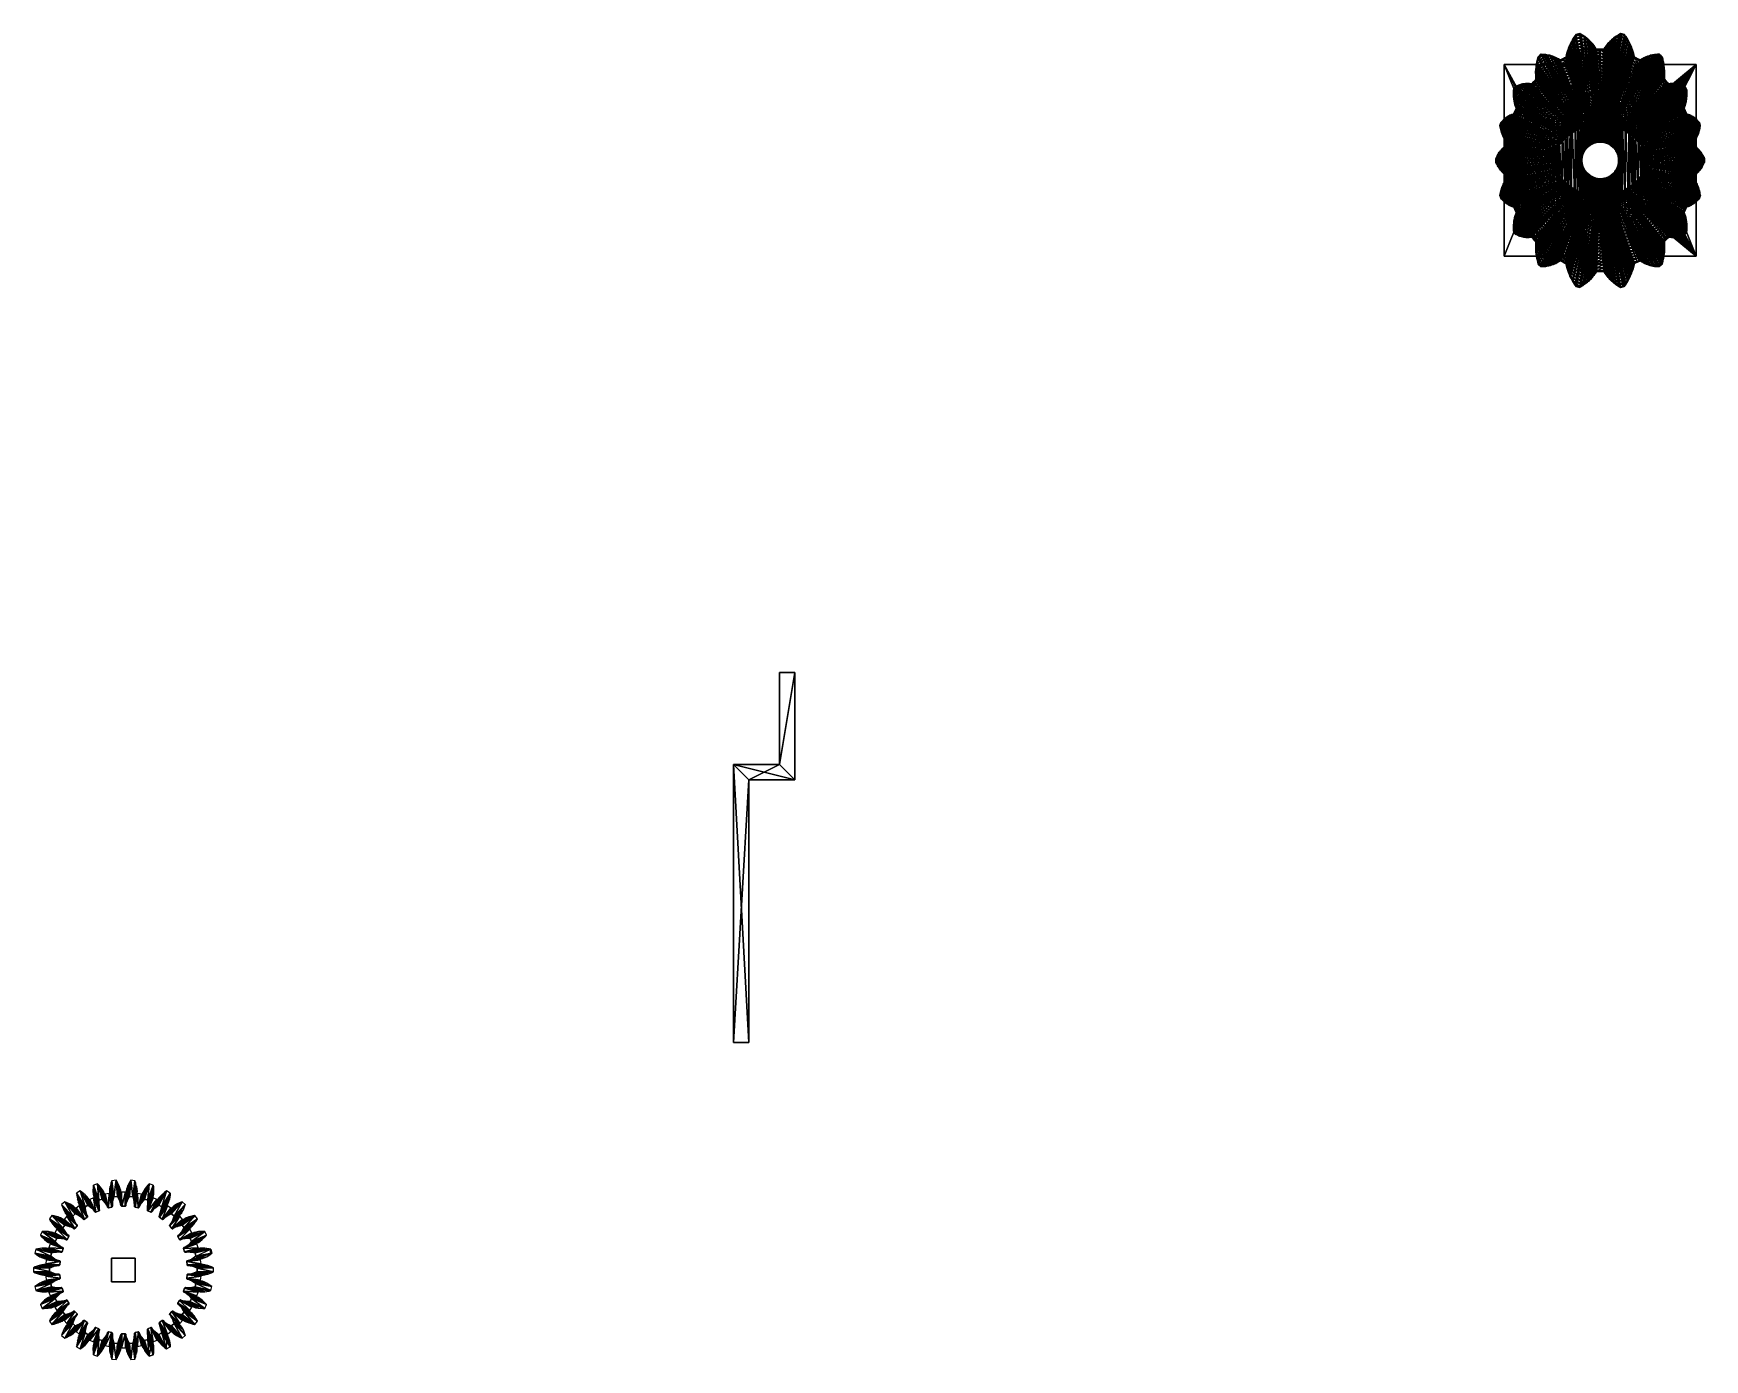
# Model space of a CAD drawing. Header units: inches. Extents: x 62 to 1153, y 3 to 780.
# Drawn here: x 717.3 to 1153, y 434.6 to 780.4 of the extents above; entities that cross this region are included whole.
import ezdxf

# ---------------------------------------------------------------- set-up
doc = ezdxf.new("R2010")
doc.units = ezdxf.units.IN
doc.header["$MEASUREMENT"] = 0
for name, color, linetype in [('ConstLine', 6, 'Continuous'), ('Object', 2, 'Continuous'), ('ObjLayer', 2, 'Continuous')]:
    doc.layers.add(name, color=color, linetype=linetype)

msp = doc.modelspace()

# ---------------------------------------------------------------- linework, layer by layer
at = {"layer": 'ConstLine'}
for points in [[(1119.48, 780.16, 24.8), (1119.52, 779.94, 24.53), (1119.34, 779.94, 24.62)], [(1119.48, 780.16, 24.8), (1119.34, 779.94, 24.62), (1122.15, 763.34, 36.5)], [(1119.5, 780.19, 24.84), (1119.48, 780.16, 24.8), (1122.15, 763.34, 36.5)], [(1119.5, 780.19, 24.84), (1119.52, 779.94, 24.53), (1119.48, 780.16, 24.8)], [(1119.5, 780.19, 24.84), (1120.48, 780.45, 24.78), (1119.52, 779.94, 24.53)], [(1122.45, 764.85, 36.5), (1120.48, 780.45, 24.78), (1119.5, 780.19, 24.84)], [(1119.5, 780.19, 24.84), (1122.15, 763.34, 36.5), (1122.45, 764.85, 36.5)], [(1120.48, 780.45, 24.78), (1120.77, 780.27, 24.47), (1119.52, 779.94, 24.53)], [(1119.52, 779.94, 24.53), (1120.77, 780.27, 24.47), (1121.68, 779.71, 23.51)], [(1120.48, 780.45, 24.78), (1122.97, 764.94, 36.5), (1120.77, 780.27, 24.47)], [(1122.97, 764.94, 36.5), (1120.48, 780.45, 24.78), (1122.45, 764.85, 36.5)], [(1120.77, 780.27, 24.47), (1122.97, 764.94, 36.5), (1121.68, 779.71, 23.51)], [(1131.14, 780.45, 24.78), (1128.65, 764.94, 36.5), (1129.17, 764.85, 36.5)], [(1131.14, 780.45, 24.78), (1130.85, 780.27, 24.47), (1128.65, 764.94, 36.5)], [(1130.85, 780.27, 24.47), (1130.59, 780.11, 24.2), (1128.65, 764.94, 36.5)], [(1130.59, 780.11, 24.2), (1129.95, 779.71, 23.52), (1128.65, 764.94, 36.5)], [(1131.47, 780.36, 24.8), (1131.14, 780.45, 24.78), (1129.17, 764.85, 36.5)], [(1132.12, 780.19, 24.84), (1131.47, 780.36, 24.8), (1129.17, 764.85, 36.5)], [(1132.12, 780.19, 24.84), (1129.17, 764.85, 36.5), (1129.47, 763.34, 36.5)], [(1132.12, 780.19, 24.84), (1129.47, 763.34, 36.5), (1132.14, 780.16, 24.8)], [(1132.14, 780.16, 24.8), (1129.47, 763.34, 36.5), (1132.33, 779.85, 24.55)], [(1130.59, 780.11, 24.2), (1131.95, 779.19, 23.62), (1129.95, 779.71, 23.52)], [(1130.85, 780.27, 24.47), (1131.95, 779.19, 23.62), (1130.59, 780.11, 24.2)], [(1131.47, 780.36, 24.8), (1130.85, 780.27, 24.47), (1131.14, 780.45, 24.78)], [(1131.47, 780.36, 24.8), (1132.1, 779.94, 24.53), (1130.85, 780.27, 24.47)], [(1132.1, 779.94, 24.53), (1131.95, 779.19, 23.62), (1130.85, 780.27, 24.47)], [(1132.12, 780.19, 24.84), (1132.1, 779.94, 24.53), (1131.47, 780.36, 24.8)], [(1132.12, 780.19, 24.84), (1132.14, 780.16, 24.8), (1132.1, 779.94, 24.53)], [(1132.14, 780.16, 24.8), (1132.33, 779.85, 24.55), (1132.1, 779.94, 24.53)], [(1118.29, 776.29, 21.13), (1117.22, 775.52, 20.95), (1117.33, 775.85, 21.22)], [(1118.49, 775.55, 20.3), (1117.22, 775.52, 20.95), (1118.29, 776.29, 21.13)], [(1117.33, 775.85, 21.22), (1117.22, 775.52, 20.95), (1121.84, 760.13, 36.5)], [(1117.45, 776.25, 21.57), (1118.29, 776.29, 21.13), (1117.33, 775.85, 21.22)], [(1117.45, 776.25, 21.57), (1117.33, 775.85, 21.22), (1121.84, 760.13, 36.5)], [(1118.1, 777.02, 21.99), (1118.29, 776.29, 21.13), (1117.45, 776.25, 21.57)], [(1118.1, 777.02, 21.99), (1117.45, 776.25, 21.57), (1117.46, 776.29, 21.6)], [(1117.46, 776.29, 21.6), (1117.45, 776.25, 21.57), (1121.84, 760.13, 36.5)], [(1117.67, 776.82, 22.03), (1118.1, 777.02, 21.99), (1117.46, 776.29, 21.6)], [(1117.67, 776.82, 22.03), (1117.46, 776.29, 21.6), (1121.87, 761.01, 36.5)], [(1117.46, 776.29, 21.6), (1121.84, 760.13, 36.5), (1121.87, 761.01, 36.5)], [(1117.74, 777, 22.17), (1118.1, 777.02, 21.99), (1117.67, 776.82, 22.03)], [(1117.74, 777, 22.17), (1117.67, 776.82, 22.03), (1121.87, 761.01, 36.5)], [(1117.97, 777.54, 22.61), (1118.1, 777.02, 21.99), (1117.74, 777, 22.17)], [(1117.97, 777.54, 22.61), (1117.74, 777, 22.17), (1117.94, 777.48, 22.57)], [(1117.94, 777.48, 22.57), (1117.74, 777, 22.17), (1121.87, 761.01, 36.5)], [(1117.97, 777.54, 22.61), (1117.94, 777.48, 22.57), (1121.96, 762.07, 36.5)], [(1117.94, 777.48, 22.57), (1121.87, 761.01, 36.5), (1121.96, 762.07, 36.5)], [(1118.07, 777.74, 22.78), (1117.97, 777.54, 22.61), (1121.96, 762.07, 36.5)], [(1118.07, 777.74, 22.78), (1118.1, 777.02, 21.99), (1117.97, 777.54, 22.61)], [(1118.11, 777.82, 22.84), (1119.81, 778.43, 22.73), (1118.07, 777.74, 22.78)], [(1118.07, 777.74, 22.78), (1119.81, 778.43, 22.73), (1119.96, 777.67, 21.85)], [(1118.11, 777.82, 22.84), (1118.07, 777.74, 22.78), (1121.96, 762.07, 36.5)], [(1118.07, 777.74, 22.78), (1119.96, 777.67, 21.85), (1118.1, 777.02, 21.99)], [(1118.1, 777.02, 21.99), (1119.96, 777.67, 21.85), (1120.11, 776.91, 21)], [(1118.1, 777.02, 21.99), (1120.11, 776.91, 21), (1118.29, 776.29, 21.13)], [(1118.45, 778.46, 23.4), (1118.11, 777.82, 22.84), (1121.96, 762.07, 36.5)], [(1118.45, 778.46, 23.4), (1119.81, 778.43, 22.73), (1118.11, 777.82, 22.84)], [(1118.29, 776.29, 21.13), (1120.11, 776.91, 21), (1120.25, 776.14, 20.17)], [(1118.29, 776.29, 21.13), (1120.25, 776.14, 20.17), (1118.49, 775.55, 20.3)], [(1119.67, 779.19, 23.62), (1119.81, 778.43, 22.73), (1118.45, 778.46, 23.4)], [(1118.62, 778.77, 23.66), (1119.67, 779.19, 23.62), (1118.45, 778.46, 23.4)], [(1118.62, 778.77, 23.66), (1118.45, 778.46, 23.4), (1121.96, 762.07, 36.5)], [(1120.4, 775.37, 19.36), (1118.49, 775.55, 20.3), (1120.25, 776.14, 20.17)], [(1118.63, 778.81, 23.69), (1119.67, 779.19, 23.62), (1118.62, 778.77, 23.66)], [(1118.63, 778.81, 23.69), (1118.62, 778.77, 23.66), (1122.15, 763.34, 36.5)], [(1118.62, 778.77, 23.66), (1121.96, 762.07, 36.5), (1122.15, 763.34, 36.5)], [(1118.88, 779.19, 24.01), (1119.67, 779.19, 23.62), (1118.63, 778.81, 23.69)], [(1118.88, 779.19, 24.01), (1118.63, 778.81, 23.69), (1122.15, 763.34, 36.5)], [(1119.52, 779.94, 24.53), (1119.67, 779.19, 23.62), (1118.88, 779.19, 24.01)], [(1119.29, 779.85, 24.55), (1119.52, 779.94, 24.53), (1118.88, 779.19, 24.01)], [(1119.29, 779.85, 24.55), (1118.88, 779.19, 24.01), (1122.15, 763.34, 36.5)], [(1119.34, 779.94, 24.62), (1119.29, 779.85, 24.55), (1122.15, 763.34, 36.5)], [(1119.34, 779.94, 24.62), (1119.52, 779.94, 24.53), (1119.29, 779.85, 24.55)], [(1119.52, 779.94, 24.53), (1121.68, 779.71, 23.51), (1119.67, 779.19, 23.62)], [(1119.67, 779.19, 23.62), (1121.68, 779.71, 23.51), (1121.78, 778.93, 22.63)], [(1119.67, 779.19, 23.62), (1121.78, 778.93, 22.63), (1119.81, 778.43, 22.73)], [(1119.81, 778.43, 22.73), (1121.78, 778.93, 22.63), (1121.88, 778.15, 21.76)], [(1119.81, 778.43, 22.73), (1121.88, 778.15, 21.76), (1119.96, 777.67, 21.85)], [(1119.96, 777.67, 21.85), (1121.88, 778.15, 21.76), (1121.98, 777.37, 20.91)], [(1119.96, 777.67, 21.85), (1121.98, 777.37, 20.91), (1120.11, 776.91, 21)], [(1120.11, 776.91, 21), (1121.98, 777.37, 20.91), (1122.08, 776.58, 20.08)], [(1120.11, 776.91, 21), (1122.08, 776.58, 20.08), (1120.25, 776.14, 20.17)], [(1122.18, 775.79, 19.27), (1120.25, 776.14, 20.17), (1122.08, 776.58, 20.08)], [(1120.25, 776.14, 20.17), (1122.18, 775.79, 19.27), (1120.4, 775.37, 19.36)], [(1122.28, 774.99, 18.47), (1120.4, 775.37, 19.36), (1122.18, 775.79, 19.27)], [(1130.82, 776.32), (1120.82, 772.32), (1120.82, 776.32)], [(1120.82, 772.32), (1130.82, 776.32), (1121.3, 748.94)], [(1120.82, 772.32, 4), (1121.06, 755.85, 4), (1120.82, 776.32, 4)], [(1120.82, 776.32, 4), (1121.06, 755.85, 4), (1130.82, 776.32, 4)], [(1120.82, 776.32, 4), (1130.82, 776.32), (1120.82, 776.32)], [(1130.82, 776.32), (1120.82, 776.32, 4), (1130.82, 776.32, 4)], [(1120.82, 776.32, 4), (1120.82, 772.32), (1120.82, 772.32, 4)], [(1120.82, 772.32), (1120.82, 776.32, 4), (1120.82, 776.32)], [(1130.82, 776.32, 4), (1121.06, 755.85, 4), (1121.41, 755.98, 4)], [(1121.3, 748.94), (1130.82, 776.32), (1121.38, 749.16)], [(1121.38, 749.16), (1130.82, 776.32), (1121.48, 749.38)], [(1130.82, 776.32, 4), (1121.41, 755.98, 4), (1121.64, 756.08, 4)], [(1121.48, 749.38), (1130.82, 776.32), (1121.58, 749.59)], [(1121.58, 749.59), (1130.82, 776.32), (1121.7, 749.79)], [(1130.82, 776.32, 4), (1121.64, 756.08, 4), (1122.02, 756.2, 4)], [(1121.68, 779.71, 23.51), (1121.78, 779.64, 23.42), (1121.78, 778.93, 22.63)], [(1121.68, 779.71, 23.51), (1122.97, 764.94, 36.5), (1121.78, 779.64, 23.42)], [(1121.7, 749.79), (1130.82, 776.32), (1121.83, 749.99)], [(1121.78, 779.64, 23.42), (1122.5, 779.04, 22.6), (1121.78, 778.93, 22.63)], [(1121.78, 779.64, 23.42), (1123.77, 763.63, 36.5), (1122.5, 779.04, 22.6)], [(1121.78, 779.64, 23.42), (1122.97, 764.94, 36.5), (1123.77, 763.63, 36.5)], [(1121.78, 778.93, 22.63), (1122.5, 779.04, 22.6), (1122.85, 778.75, 22.22)], [(1121.78, 778.93, 22.63), (1122.95, 778.65, 22.09), (1121.88, 778.15, 21.76)], [(1121.78, 778.93, 22.63), (1122.85, 778.75, 22.22), (1122.95, 778.65, 22.09)], [(1121.83, 749.99), (1130.82, 776.32), (1121.96, 750.18)], [(1122.95, 778.65, 22.09), (1123.25, 778.36, 21.71), (1121.88, 778.15, 21.76)], [(1121.88, 778.15, 21.76), (1123.25, 778.36, 21.71), (1123.71, 777.89, 21.14)], [(1121.88, 778.15, 21.76), (1123.88, 777.64, 20.85), (1121.98, 777.37, 20.91)], [(1121.88, 778.15, 21.76), (1123.88, 777.69, 20.89), (1123.88, 777.64, 20.85)], [(1121.88, 778.15, 21.76), (1123.71, 777.89, 21.14), (1123.88, 777.69, 20.89)], [(1121.96, 750.18), (1130.82, 776.32), (1122.11, 750.37)], [(1121.98, 777.37, 20.91), (1123.88, 777.64, 20.85), (1123.93, 776.84, 20.02)], [(1121.98, 777.37, 20.91), (1123.93, 776.84, 20.02), (1122.08, 776.58, 20.08)], [(1130.82, 776.32, 4), (1122.02, 756.2, 4), (1122.22, 756.28, 4)], [(1123.98, 776.04, 19.21), (1122.08, 776.58, 20.08), (1123.93, 776.84, 20.02)], [(1122.08, 776.58, 20.08), (1123.98, 776.04, 19.21), (1122.18, 775.79, 19.27)], [(1122.11, 750.37), (1130.82, 776.32), (1122.26, 750.55)], [(1124.04, 775.23, 18.42), (1122.18, 775.79, 19.27), (1123.98, 776.04, 19.21)], [(1124.04, 775.23, 18.42), (1122.28, 774.99, 18.47), (1122.18, 775.79, 19.27)], [(1130.82, 776.32, 4), (1122.22, 756.28, 4), (1122.63, 756.39, 4)], [(1122.26, 750.55), (1130.82, 776.32), (1122.42, 750.72)], [(1122.42, 750.72), (1130.82, 776.32), (1122.59, 750.88)], [(1122.5, 779.04, 22.6), (1123.77, 763.63, 36.5), (1122.85, 778.75, 22.22)], [(1122.59, 750.88), (1130.82, 776.32), (1122.77, 751.03)], [(1130.82, 776.32, 4), (1122.63, 756.39, 4), (1122.81, 756.44, 4)], [(1122.77, 751.03), (1130.82, 776.32), (1122.96, 751.18)], [(1130.82, 776.32, 4), (1122.81, 756.44, 4), (1123.24, 756.54, 4)], [(1122.85, 778.75, 22.22), (1124.38, 762.5, 36.5), (1122.95, 778.65, 22.09)], [(1122.85, 778.75, 22.22), (1123.77, 763.63, 36.5), (1124.38, 762.5, 36.5)], [(1122.95, 778.65, 22.09), (1124.38, 762.5, 36.5), (1123.25, 778.36, 21.71)], [(1122.96, 751.18), (1130.82, 776.32), (1123.15, 751.31)], [(1123.15, 751.31), (1130.82, 776.32), (1123.35, 751.44)], [(1130.82, 776.32, 4), (1123.24, 756.54, 4), (1123.41, 756.58, 4)], [(1123.25, 778.36, 21.71), (1124.38, 762.5, 36.5), (1123.71, 777.89, 21.14)], [(1123.35, 751.44), (1130.82, 776.32), (1123.55, 751.56)], [(1130.82, 776.32, 4), (1123.41, 756.58, 4), (1123.85, 756.66, 4)], [(1123.55, 751.56), (1130.82, 776.32), (1123.76, 751.66)], [(1123.71, 777.89, 21.14), (1124.83, 761.53, 36.5), (1123.88, 777.69, 20.89)], [(1123.71, 777.89, 21.14), (1124.38, 762.5, 36.5), (1124.83, 761.53, 36.5)], [(1123.76, 751.66), (1130.82, 776.32), (1123.98, 751.76)], [(1130.82, 776.32, 4), (1123.85, 756.66, 4), (1124, 756.69, 4)], [(1123.88, 777.69, 20.89), (1124.83, 761.53, 36.5), (1123.91, 777.65, 20.85)], [(1123.91, 777.65, 20.85), (1123.88, 777.64, 20.85), (1123.88, 777.69, 20.89)], [(1123.88, 777.69, 20.89), (1123.91, 777.65, 20.85), (1123.91, 777.65, 20.85)], [(1123.88, 777.64, 20.85), (1123.91, 777.65, 20.85), (1123.93, 777.63, 20.83)], [(1123.88, 777.64, 20.85), (1123.93, 777.63, 20.83), (1123.93, 776.84, 20.02)], [(1123.91, 777.65, 20.85), (1124.83, 761.53, 36.5), (1123.93, 777.63, 20.83)], [(1123.91, 777.65, 20.85), (1123.91, 777.65, 20.85), (1123.93, 777.63, 20.83)], [(1123.93, 777.63, 20.83), (1124.37, 777.06, 20.22), (1123.93, 776.84, 20.02)], [(1123.93, 777.63, 20.83), (1124.83, 761.53, 36.5), (1124.37, 777.06, 20.22)], [(1124.37, 777.06, 20.22), (1124.49, 776.87, 20.01), (1123.93, 776.84, 20.02)], [(1123.93, 776.84, 20.02), (1124.49, 776.87, 20.01), (1124.7, 776.55, 19.68)], [(1123.93, 776.84, 20.02), (1124.7, 776.55, 19.68), (1123.98, 776.04, 19.21)], [(1124.7, 776.55, 19.68), (1124.85, 776.31, 19.43), (1123.98, 776.04, 19.21)], [(1123.98, 751.76), (1130.82, 776.32), (1124.2, 751.84)], [(1124.85, 776.31, 19.43), (1124.86, 776.21, 19.34), (1123.98, 776.04, 19.21)], [(1125.55, 776.22, 19.31), (1125.81, 776.12, 19.19), (1123.98, 776.04, 19.21)], [(1124.86, 776.21, 19.34), (1125.55, 776.22, 19.31), (1123.98, 776.04, 19.21)], [(1125.81, 776.12, 19.19), (1125.81, 775.31, 18.4), (1123.98, 776.04, 19.21)], [(1125.81, 775.31, 18.4), (1124.04, 775.23, 18.42), (1123.98, 776.04, 19.21)], [(1130.82, 776.32, 4), (1124, 756.69, 4), (1124.46, 756.75, 4)], [(1124.2, 751.84), (1130.82, 776.32), (1124.42, 751.92)], [(1124.37, 777.06, 20.22), (1124.83, 761.53, 36.5), (1125.16, 760.71, 36.5)], [(1124.37, 777.06, 20.22), (1125.16, 760.71, 36.5), (1124.49, 776.87, 20.01)], [(1124.42, 751.92), (1130.82, 776.32), (1124.65, 751.98)], [(1130.82, 776.32, 4), (1124.46, 756.75, 4), (1124.6, 756.77, 4)], [(1124.49, 776.87, 20.01), (1125.16, 760.71, 36.5), (1124.7, 776.55, 19.68)], [(1130.82, 776.32, 4), (1124.6, 756.77, 4), (1125.07, 756.8, 4)], [(1124.65, 751.98), (1130.82, 776.32), (1124.88, 752.03)], [(1124.7, 776.55, 19.68), (1125.16, 760.71, 36.5), (1124.85, 776.31, 19.43)], [(1124.85, 776.31, 19.43), (1125.38, 760.04, 36.5), (1124.86, 776.21, 19.34)], [(1124.85, 776.31, 19.43), (1125.16, 760.71, 36.5), (1125.38, 760.04, 36.5)], [(1126.23, 759.86, 36.5), (1125.55, 776.22, 19.31), (1124.86, 776.21, 19.34)], [(1125.39, 759.88, 36.5), (1126.23, 759.86, 36.5), (1124.86, 776.21, 19.34)], [(1124.86, 776.21, 19.34), (1125.38, 760.04, 36.5), (1125.39, 759.88, 36.5)], [(1124.88, 752.03), (1130.82, 776.32), (1125.11, 752.07)], [(1130.82, 776.32, 4), (1125.07, 756.8, 4), (1125.21, 756.81, 4)], [(1125.11, 752.07), (1130.82, 776.32), (1125.35, 752.1)], [(1130.82, 776.32, 4), (1125.21, 756.81, 4), (1125.68, 756.82, 4)], [(1125.35, 752.1), (1130.82, 776.32), (1125.58, 752.12)], [(1125.55, 776.22, 19.31), (1125.81, 776.23, 19.29), (1125.81, 776.12, 19.19)], [(1126.23, 759.86, 36.5), (1125.81, 776.23, 19.29), (1125.55, 776.22, 19.31)], [(1125.58, 752.12), (1130.82, 776.32), (1125.82, 752.12)], [(1130.82, 776.32, 4), (1125.68, 756.82, 4), (1125.81, 756.83, 4)], [(1130.82, 776.32, 4), (1125.81, 756.83, 4), (1126.28, 756.82, 4)], [(1126.76, 776.18, 19.31), (1125.81, 776.12, 19.19), (1125.81, 776.23, 19.29)], [(1126.23, 759.86, 36.5), (1126.76, 776.18, 19.31), (1125.81, 776.23, 19.29)], [(1126.76, 776.18, 19.31), (1127.63, 776.04, 19.21), (1125.81, 776.12, 19.19)], [(1127.63, 776.04, 19.21), (1127.58, 775.23, 18.42), (1125.81, 776.12, 19.19)], [(1127.58, 775.23, 18.42), (1125.81, 775.31, 18.4), (1125.81, 776.12, 19.19)], [(1125.82, 752.12), (1130.82, 776.32), (1126.05, 752.12)], [(1126.05, 752.12), (1130.82, 776.32), (1126.29, 752.1)], [(1126.76, 776.18, 19.31), (1126.23, 759.86, 36.5), (1126.24, 760.04, 36.5)], [(1126.77, 776.31, 19.43), (1126.76, 776.18, 19.31), (1126.24, 760.04, 36.5)], [(1126.77, 776.31, 19.43), (1126.24, 760.04, 36.5), (1126.46, 760.71, 36.5)], [(1130.82, 776.32, 4), (1126.28, 756.82, 4), (1126.41, 756.81, 4)], [(1126.29, 752.1), (1130.82, 776.32), (1126.52, 752.07)], [(1130.82, 776.32, 4), (1126.41, 756.81, 4), (1126.88, 756.78, 4)], [(1127.25, 777.06, 20.22), (1126.46, 760.71, 36.5), (1126.79, 761.53, 36.5)], [(1127.25, 777.06, 20.22), (1127.13, 776.87, 20.01), (1126.46, 760.71, 36.5)], [(1127.13, 776.87, 20.01), (1126.84, 776.43, 19.55), (1126.46, 760.71, 36.5)], [(1126.84, 776.43, 19.55), (1126.77, 776.31, 19.43), (1126.46, 760.71, 36.5)], [(1126.52, 752.07), (1130.82, 776.32), (1126.75, 752.03)], [(1126.75, 752.03), (1130.82, 776.32), (1126.98, 751.98)], [(1126.84, 776.43, 19.55), (1127.63, 776.04, 19.21), (1126.76, 776.18, 19.31)], [(1126.84, 776.43, 19.55), (1126.76, 776.18, 19.31), (1126.77, 776.31, 19.43)], [(1127.91, 777.89, 21.14), (1126.79, 761.53, 36.5), (1127.24, 762.5, 36.5)], [(1127.91, 777.89, 21.14), (1127.74, 777.69, 20.89), (1126.79, 761.53, 36.5)], [(1127.74, 777.69, 20.89), (1127.71, 777.65, 20.85), (1126.79, 761.53, 36.5)], [(1127.71, 777.65, 20.85), (1127.25, 777.06, 20.22), (1126.79, 761.53, 36.5)], [(1127.13, 776.87, 20.01), (1127.63, 776.04, 19.21), (1126.84, 776.43, 19.55)], [(1130.82, 776.32, 4), (1126.88, 756.78, 4), (1127.02, 756.77, 4)], [(1126.98, 751.98), (1130.82, 776.32), (1127.21, 751.92)], [(1130.82, 776.32, 4), (1127.02, 756.77, 4), (1127.47, 756.71, 4)], [(1127.25, 777.06, 20.22), (1127.69, 776.84, 20.02), (1127.13, 776.87, 20.01)], [(1127.69, 776.84, 20.02), (1127.63, 776.04, 19.21), (1127.13, 776.87, 20.01)], [(1127.21, 751.92), (1130.82, 776.32), (1127.43, 751.84)], [(1128.77, 778.75, 22.22), (1127.24, 762.5, 36.5), (1127.85, 763.63, 36.5)], [(1128.77, 778.75, 22.22), (1128.74, 778.73, 22.18), (1127.24, 762.5, 36.5)], [(1128.74, 778.73, 22.18), (1128.37, 778.36, 21.71), (1127.24, 762.5, 36.5)], [(1128.37, 778.36, 21.71), (1128.21, 778.2, 21.52), (1127.24, 762.5, 36.5)], [(1128.21, 778.2, 21.52), (1127.91, 777.89, 21.14), (1127.24, 762.5, 36.5)], [(1127.71, 777.65, 20.85), (1127.69, 776.84, 20.02), (1127.25, 777.06, 20.22)], [(1127.43, 751.84), (1130.82, 776.32), (1127.65, 751.76)], [(1130.82, 776.32, 4), (1127.47, 756.71, 4), (1127.62, 756.69, 4)], [(1129.34, 774.99, 18.47), (1127.58, 775.23, 18.42), (1127.63, 776.04, 19.21)], [(1130.82, 776.32, 4), (1127.62, 756.69, 4), (1128.05, 756.61, 4)], [(1129.44, 775.79, 19.27), (1127.63, 776.04, 19.21), (1127.69, 776.84, 20.02)], [(1129.44, 775.79, 19.27), (1129.34, 774.99, 18.47), (1127.63, 776.04, 19.21)], [(1127.65, 751.76), (1130.82, 776.32), (1127.87, 751.66)], [(1127.74, 777.64, 20.85), (1127.69, 776.84, 20.02), (1127.71, 777.65, 20.85)], [(1127.74, 777.64, 20.85), (1129.54, 776.58, 20.08), (1127.69, 776.84, 20.02)], [(1129.54, 776.58, 20.08), (1129.44, 775.79, 19.27), (1127.69, 776.84, 20.02)], [(1127.74, 777.69, 20.89), (1127.74, 777.64, 20.85), (1127.71, 777.65, 20.85)], [(1128.21, 778.2, 21.52), (1129.64, 777.37, 20.91), (1127.74, 777.64, 20.85)], [(1128.21, 778.2, 21.52), (1127.74, 777.64, 20.85), (1127.74, 777.69, 20.89)], [(1128.21, 778.2, 21.52), (1127.74, 777.69, 20.89), (1127.91, 777.89, 21.14)], [(1129.64, 777.37, 20.91), (1129.54, 776.58, 20.08), (1127.74, 777.64, 20.85)], [(1129.84, 779.64, 23.42), (1127.85, 763.63, 36.5), (1128.65, 764.94, 36.5)], [(1129.84, 779.64, 23.42), (1129.33, 779.22, 22.84), (1127.85, 763.63, 36.5)], [(1129.33, 779.22, 22.84), (1129.12, 779.04, 22.6), (1127.85, 763.63, 36.5)], [(1129.12, 779.04, 22.6), (1128.77, 778.75, 22.22), (1127.85, 763.63, 36.5)], [(1127.87, 751.66), (1130.82, 776.32), (1128.08, 751.56)], [(1130.82, 776.32, 4), (1128.05, 756.61, 4), (1128.21, 756.58, 4)], [(1128.08, 751.56), (1130.82, 776.32), (1128.28, 751.44)], [(1128.37, 778.36, 21.71), (1129.64, 777.37, 20.91), (1128.21, 778.2, 21.52)], [(1130.82, 776.32, 4), (1128.21, 756.58, 4), (1128.63, 756.49, 4)], [(1128.28, 751.44), (1130.82, 776.32), (1128.48, 751.31)], [(1128.74, 778.73, 22.18), (1129.74, 778.15, 21.76), (1128.37, 778.36, 21.71)], [(1129.74, 778.15, 21.76), (1129.64, 777.37, 20.91), (1128.37, 778.36, 21.71)], [(1128.48, 751.31), (1130.82, 776.32), (1128.68, 751.18)], [(1130.82, 776.32, 4), (1128.63, 756.49, 4), (1128.81, 756.44, 4)], [(1129.95, 779.71, 23.52), (1129.84, 779.64, 23.42), (1128.65, 764.94, 36.5)], [(1128.68, 751.18), (1130.82, 776.32), (1128.86, 751.03)], [(1128.77, 778.75, 22.22), (1129.74, 778.15, 21.76), (1128.74, 778.73, 22.18)], [(1129.12, 779.04, 22.6), (1129.74, 778.15, 21.76), (1128.77, 778.75, 22.22)], [(1130.82, 776.32, 4), (1128.81, 756.44, 4), (1129.2, 756.34, 4)], [(1128.86, 751.03), (1130.82, 776.32), (1129.04, 750.88)], [(1129.04, 750.88), (1130.82, 776.32), (1129.21, 750.72)], [(1129.33, 779.22, 22.84), (1129.84, 778.93, 22.63), (1129.12, 779.04, 22.6)], [(1129.84, 778.93, 22.63), (1129.74, 778.15, 21.76), (1129.12, 779.04, 22.6)], [(1130.82, 776.32, 4), (1129.2, 756.34, 4), (1129.39, 756.28, 4)], [(1129.21, 750.72), (1130.82, 776.32), (1129.37, 750.55)], [(1129.84, 779.64, 23.42), (1129.84, 778.93, 22.63), (1129.33, 779.22, 22.84)], [(1131.07, 774.6, 18.56), (1129.34, 774.99, 18.47), (1129.44, 775.79, 19.27)], [(1129.37, 750.55), (1130.82, 776.32), (1129.53, 750.37)], [(1130.82, 776.32, 4), (1129.39, 756.28, 4), (1129.76, 756.16, 4)], [(1131.22, 775.37, 19.36), (1129.44, 775.79, 19.27), (1129.54, 776.58, 20.08)], [(1131.22, 775.37, 19.36), (1131.07, 774.6, 18.56), (1129.44, 775.79, 19.27)], [(1132.33, 779.85, 24.55), (1129.47, 763.34, 36.5), (1132.47, 779.63, 24.37)], [(1132.47, 779.63, 24.37), (1129.47, 763.34, 36.5), (1132.99, 778.81, 23.69)], [(1132.99, 778.81, 23.69), (1129.47, 763.34, 36.5), (1133, 778.78, 23.66)], [(1133, 778.78, 23.66), (1129.47, 763.34, 36.5), (1129.66, 762.07, 36.5)], [(1129.53, 750.37), (1130.82, 776.32), (1129.67, 750.18)], [(1129.64, 777.37, 20.91), (1131.36, 776.14, 20.17), (1129.54, 776.58, 20.08)], [(1131.36, 776.14, 20.17), (1131.22, 775.37, 19.36), (1129.54, 776.58, 20.08)], [(1129.74, 778.15, 21.76), (1131.51, 776.91, 21), (1129.64, 777.37, 20.91)], [(1131.51, 776.91, 21), (1131.36, 776.14, 20.17), (1129.64, 777.37, 20.91)], [(1133, 778.78, 23.66), (1129.66, 762.07, 36.5), (1133.42, 777.98, 22.98)], [(1133.42, 777.98, 22.98), (1129.66, 762.07, 36.5), (1133.51, 777.82, 22.84)], [(1133.51, 777.82, 22.84), (1129.66, 762.07, 36.5), (1133.65, 777.54, 22.61)], [(1133.65, 777.54, 22.61), (1129.66, 762.07, 36.5), (1133.68, 777.48, 22.57)], [(1133.68, 777.48, 22.57), (1129.66, 762.07, 36.5), (1129.75, 761.01, 36.5)], [(1129.67, 750.18), (1130.82, 776.32), (1129.81, 749.99)], [(1129.84, 778.93, 22.63), (1131.66, 777.67, 21.85), (1129.74, 778.15, 21.76)], [(1131.66, 777.67, 21.85), (1131.51, 776.91, 21), (1129.74, 778.15, 21.76)], [(1133.68, 777.48, 22.57), (1129.75, 761.01, 36.5), (1133.95, 776.82, 22.03)], [(1133.95, 776.82, 22.03), (1129.75, 761.01, 36.5), (1134.09, 776.46, 21.73)], [(1134.09, 776.46, 21.73), (1129.75, 761.01, 36.5), (1134.16, 776.3, 21.6)], [(1134.16, 776.3, 21.6), (1129.75, 761.01, 36.5), (1129.78, 760.13, 36.5)], [(1130.82, 776.32, 4), (1129.76, 756.16, 4), (1129.98, 756.08, 4)], [(1134.16, 776.3, 21.6), (1129.78, 760.13, 36.5), (1134.29, 775.85, 21.22)], [(1134.29, 775.85, 21.22), (1129.78, 760.13, 36.5), (1134.48, 775.27, 20.73)], [(1129.81, 749.99), (1130.82, 776.32), (1129.93, 749.79)], [(1129.95, 779.71, 23.52), (1129.84, 778.93, 22.63), (1129.84, 779.64, 23.42)], [(1129.95, 779.71, 23.52), (1131.81, 778.43, 22.73), (1129.84, 778.93, 22.63)], [(1131.81, 778.43, 22.73), (1131.66, 777.67, 21.85), (1129.84, 778.93, 22.63)], [(1129.93, 749.79), (1130.82, 776.32), (1130.05, 749.59)], [(1131.95, 779.19, 23.62), (1131.81, 778.43, 22.73), (1129.95, 779.71, 23.52)], [(1130.82, 776.32, 4), (1129.98, 756.08, 4), (1130.31, 755.95, 4)], [(1130.05, 749.59), (1130.82, 776.32), (1130.16, 749.38)], [(1130.16, 749.38), (1130.82, 776.32), (1130.25, 749.16)], [(1130.25, 749.16), (1130.82, 776.32), (1130.34, 748.94)], [(1130.82, 776.32, 4), (1130.31, 755.95, 4), (1130.56, 755.85, 4)], [(1130.34, 748.94), (1130.82, 776.32), (1130.41, 748.72)], [(1130.41, 748.72), (1130.82, 776.32), (1130.47, 748.49)], [(1130.47, 748.49), (1130.82, 776.32), (1130.52, 748.26)], [(1130.52, 748.26), (1130.82, 776.32), (1130.56, 748.03)], [(1130.56, 748.03), (1130.82, 776.32), (1130.59, 747.79)], [(1130.82, 776.32, 4), (1130.56, 755.85, 4), (1130.82, 772.32, 4)], [(1130.59, 747.79), (1130.82, 776.32), (1130.61, 747.56)], [(1130.61, 747.56), (1130.82, 776.32), (1130.62, 747.32)], [(1130.62, 747.32), (1130.82, 776.32), (1130.82, 722.32)], [(1130.82, 722.32), (1130.82, 776.32), (1130.82, 772.32)], [(1130.82, 776.32), (1130.82, 772.32, 4), (1130.82, 772.32)], [(1130.82, 772.32, 4), (1130.82, 776.32), (1130.82, 776.32, 4)], [(1132.94, 774.81, 19.48), (1131.22, 775.37, 19.36), (1131.36, 776.14, 20.17)], [(1131.51, 776.91, 21), (1133.13, 775.55, 20.3), (1131.36, 776.14, 20.17)], [(1133.13, 775.55, 20.3), (1132.94, 774.81, 19.48), (1131.36, 776.14, 20.17)], [(1131.66, 777.67, 21.85), (1133.32, 776.29, 21.13), (1131.51, 776.91, 21)], [(1133.32, 776.29, 21.13), (1133.13, 775.55, 20.3), (1131.51, 776.91, 21)], [(1131.81, 778.43, 22.73), (1133.52, 777.02, 21.99), (1131.66, 777.67, 21.85)], [(1133.52, 777.02, 21.99), (1133.32, 776.29, 21.13), (1131.66, 777.67, 21.85)], [(1131.95, 779.19, 23.62), (1133.42, 777.98, 22.98), (1131.81, 778.43, 22.73)], [(1133.42, 777.98, 22.98), (1133.51, 777.82, 22.84), (1131.81, 778.43, 22.73)], [(1133.51, 777.82, 22.84), (1133.52, 777.02, 21.99), (1131.81, 778.43, 22.73)], [(1132.1, 779.94, 24.53), (1132.47, 779.63, 24.37), (1131.95, 779.19, 23.62)], [(1132.47, 779.63, 24.37), (1132.99, 778.81, 23.69), (1131.95, 779.19, 23.62)], [(1132.99, 778.81, 23.69), (1133, 778.78, 23.66), (1131.95, 779.19, 23.62)], [(1133, 778.78, 23.66), (1133.42, 777.98, 22.98), (1131.95, 779.19, 23.62)], [(1132.33, 779.85, 24.55), (1132.47, 779.63, 24.37), (1132.1, 779.94, 24.53)], [(1134.51, 775.13, 20.6), (1133.13, 775.55, 20.3), (1133.32, 776.29, 21.13)], [(1133.52, 777.02, 21.99), (1134.09, 776.46, 21.73), (1133.32, 776.29, 21.13)], [(1134.09, 776.46, 21.73), (1134.16, 776.3, 21.6), (1133.32, 776.29, 21.13)], [(1134.16, 776.3, 21.6), (1134.29, 775.85, 21.22), (1133.32, 776.29, 21.13)], [(1133.32, 776.29, 21.13), (1134.48, 775.27, 20.73), (1134.51, 775.13, 20.6)], [(1134.29, 775.85, 21.22), (1134.48, 775.27, 20.73), (1133.32, 776.29, 21.13)], [(1133.51, 777.82, 22.84), (1133.65, 777.54, 22.61), (1133.52, 777.02, 21.99)], [(1133.65, 777.54, 22.61), (1133.68, 777.48, 22.57), (1133.52, 777.02, 21.99)], [(1133.68, 777.48, 22.57), (1133.95, 776.82, 22.03), (1133.52, 777.02, 21.99)], [(1133.95, 776.82, 22.03), (1134.09, 776.46, 21.73), (1133.52, 777.02, 21.99)], [(1120.82, 772.32), (1100.82, 722.32), (1100.82, 772.32)], [(1100.82, 722.32), (1120.82, 772.32), (1120.82, 722.32)], [(1120.82, 722.32, 4), (1100.82, 772.32, 4), (1100.82, 722.32, 4)], [(1100.82, 772.32, 4), (1120.82, 722.32, 4), (1113.93, 745.61, 4)], [(1100.82, 772.32, 4), (1113.93, 745.61, 4), (1113.79, 746.13, 4)], [(1100.82, 772.32, 4), (1113.79, 746.13, 4), (1113.73, 746.36, 4)], [(1100.82, 772.32, 4), (1113.73, 746.36, 4), (1113.67, 746.85, 4)], [(1100.82, 772.32, 4), (1113.67, 746.85, 4), (1113.64, 747.13, 4)], [(1100.82, 772.32, 4), (1113.82, 748.66, 4), (1120.82, 772.32, 4)], [(1113.82, 748.66, 4), (1100.82, 772.32, 4), (1113.67, 747.9, 4)], [(1113.67, 747.9, 4), (1100.82, 772.32, 4), (1113.64, 747.13, 4)], [(1100.82, 772.32, 4), (1100.82, 722.32), (1100.82, 722.32, 4)], [(1100.82, 722.32), (1100.82, 772.32, 4), (1100.82, 772.32)], [(1100.82, 772.32, 4), (1120.82, 772.32), (1100.82, 772.32)], [(1120.82, 772.32), (1100.82, 772.32, 4), (1120.82, 772.32, 4)], [(1110.14, 771.7, 22.97), (1108.99, 770.41, 23.09), (1109, 770.5, 23.17)], [(1110.14, 771.7, 22.97), (1110.48, 771.18, 22.1), (1108.99, 770.41, 23.09)], [(1110.14, 771.7, 22.97), (1109, 770.5, 23.17), (1109.05, 771.1, 23.71)], [(1109.82, 772.21, 23.85), (1109.05, 771.1, 23.71), (1109.08, 771.41, 23.98)], [(1109.82, 772.21, 23.85), (1110.14, 771.7, 22.97), (1109.05, 771.1, 23.71)], [(1109.09, 771.54, 24.09), (1109.05, 771.1, 23.71), (1117.15, 759.87, 36.5)], [(1109.09, 771.54, 24.09), (1109.08, 771.41, 23.98), (1109.05, 771.1, 23.71)], [(1109.82, 772.21, 23.85), (1109.08, 771.41, 23.98), (1109.09, 771.54, 24.09)], [(1109.82, 772.21, 23.85), (1109.09, 771.54, 24.09), (1109.13, 771.81, 24.32)], [(1109.13, 771.81, 24.32), (1109.09, 771.54, 24.09), (1116.89, 761.13, 36.5)], [(1109.09, 771.54, 24.09), (1117.15, 759.87, 36.5), (1116.89, 761.13, 36.5)], [(1109.49, 772.71, 24.74), (1109.13, 771.81, 24.32), (1109.22, 772.41, 24.79)], [(1109.49, 772.71, 24.74), (1109.82, 772.21, 23.85), (1109.13, 771.81, 24.32)], [(1109.25, 772.56, 24.91), (1109.13, 771.81, 24.32), (1116.89, 761.13, 36.5)], [(1109.25, 772.56, 24.91), (1109.22, 772.41, 24.79), (1109.13, 771.81, 24.32)], [(1109.49, 772.71, 24.74), (1109.22, 772.41, 24.79), (1109.25, 772.56, 24.91)], [(1109.29, 772.87, 25.16), (1109.25, 772.56, 24.91), (1116.89, 761.13, 36.5)], [(1109.29, 772.87, 25.16), (1109.49, 772.71, 24.74), (1109.25, 772.56, 24.91)], [(1109.59, 774.08, 26.1), (1109.29, 772.87, 25.16), (1116.66, 762.64, 36.5)], [(1109.59, 774.08, 26.1), (1109.32, 772.98, 25.24), (1109.29, 772.87, 25.16)], [(1109.32, 772.98, 25.24), (1109.49, 772.71, 24.74), (1109.29, 772.87, 25.16)], [(1109.29, 772.87, 25.16), (1116.89, 761.13, 36.5), (1116.66, 762.64, 36.5)], [(1109.59, 774.08, 26.1), (1109.4, 773.32, 25.5), (1109.32, 772.98, 25.24)], [(1109.4, 773.32, 25.5), (1109.49, 772.71, 24.74), (1109.32, 772.98, 25.24)], [(1110.62, 774.63, 25.43), (1109.4, 773.32, 25.5), (1109.43, 773.46, 25.61)], [(1110.62, 774.63, 25.43), (1110.92, 774.08, 24.52), (1109.4, 773.32, 25.5)], [(1110.92, 774.08, 24.52), (1109.49, 772.71, 24.74), (1109.4, 773.32, 25.5)], [(1109.59, 774.08, 26.1), (1109.43, 773.46, 25.61), (1109.4, 773.32, 25.5)], [(1110.62, 774.63, 25.43), (1109.43, 773.46, 25.61), (1109.59, 774.08, 26.1)], [(1110.92, 774.08, 24.52), (1111.23, 773.53, 23.63), (1109.49, 772.71, 24.74)], [(1111.23, 773.53, 23.63), (1109.82, 772.21, 23.85), (1109.49, 772.71, 24.74)], [(1110.37, 775.02, 26.15), (1110.4, 775.02, 26.11), (1109.59, 774.08, 26.1)], [(1110.4, 775.02, 26.11), (1110.62, 774.63, 25.43), (1109.59, 774.08, 26.1)], [(1110.37, 775.02, 26.15), (1109.59, 774.08, 26.1), (1109.66, 774.36, 26.31)], [(1109.66, 774.36, 26.31), (1109.59, 774.08, 26.1), (1116.66, 762.64, 36.5)], [(1116.66, 762.64, 36.5), (1110.37, 775.02, 26.15), (1109.66, 774.36, 26.31)], [(1111.23, 773.53, 23.63), (1111.54, 772.98, 22.75), (1109.82, 772.21, 23.85)], [(1111.54, 772.98, 22.75), (1110.14, 771.7, 22.97), (1109.82, 772.21, 23.85)], [(1111.54, 772.98, 22.75), (1111.85, 772.41, 21.89), (1110.14, 771.7, 22.97)], [(1111.85, 772.41, 21.89), (1110.48, 771.18, 22.1), (1110.14, 771.7, 22.97)], [(1117.12, 762.91, 36.5), (1110.4, 775.02, 26.11), (1110.37, 775.02, 26.15)], [(1117.12, 762.91, 36.5), (1110.37, 775.02, 26.15), (1116.66, 762.64, 36.5)], [(1117.12, 762.91, 36.5), (1111.04, 774.98, 25.37), (1110.4, 775.02, 26.11)], [(1110.4, 775.02, 26.11), (1111.04, 774.98, 25.37), (1110.62, 774.63, 25.43)], [(1112.17, 771.84, 21.04), (1110.48, 771.18, 22.1), (1111.85, 772.41, 21.89)], [(1112.17, 771.84, 21.04), (1110.82, 770.65, 21.25), (1110.48, 771.18, 22.1)], [(1110.62, 774.63, 25.43), (1111.04, 774.98, 25.37), (1111.43, 774.95, 24.93)], [(1110.62, 774.63, 25.43), (1111.43, 774.95, 24.93), (1110.92, 774.08, 24.52)], [(1112.49, 771.25, 20.2), (1110.82, 770.65, 21.25), (1112.17, 771.84, 21.04)], [(1111.43, 774.95, 24.93), (1111.67, 774.94, 24.67), (1110.92, 774.08, 24.52)], [(1111.67, 774.94, 24.67), (1111.9, 774.9, 24.38), (1110.92, 774.08, 24.52)], [(1110.92, 774.08, 24.52), (1111.9, 774.9, 24.38), (1112.69, 774.75, 23.45)], [(1110.92, 774.08, 24.52), (1112.69, 774.75, 23.45), (1111.23, 773.53, 23.63)], [(1117.12, 762.91, 36.5), (1111.43, 774.95, 24.93), (1111.04, 774.98, 25.37)], [(1112.76, 774.74, 23.36), (1111.23, 773.53, 23.63), (1112.71, 774.75, 23.42)], [(1111.23, 773.53, 23.63), (1112.69, 774.75, 23.45), (1112.71, 774.75, 23.42)], [(1113.03, 774.17, 22.54), (1111.23, 773.53, 23.63), (1112.76, 774.74, 23.36)], [(1111.23, 773.53, 23.63), (1113.03, 774.17, 22.54), (1111.54, 772.98, 22.75)], [(1117.12, 762.91, 36.5), (1111.67, 774.94, 24.67), (1111.43, 774.95, 24.93)], [(1113.32, 773.55, 21.67), (1111.54, 772.98, 22.75), (1113.03, 774.17, 22.54)], [(1111.54, 772.98, 22.75), (1113.32, 773.55, 21.67), (1111.85, 772.41, 21.89)], [(1118.32, 761.95, 36.5), (1111.9, 774.9, 24.38), (1111.67, 774.94, 24.67)], [(1117.12, 762.91, 36.5), (1118.32, 761.95, 36.5), (1111.67, 774.94, 24.67)], [(1113.62, 772.93, 20.83), (1111.85, 772.41, 21.89), (1113.32, 773.55, 21.67)], [(1113.62, 772.93, 20.83), (1112.17, 771.84, 21.04), (1111.85, 772.41, 21.89)], [(1118.32, 761.95, 36.5), (1112.69, 774.75, 23.45), (1111.9, 774.9, 24.38)], [(1113.92, 772.31, 19.99), (1112.17, 771.84, 21.04), (1113.62, 772.93, 20.83)], [(1113.92, 772.31, 19.99), (1112.49, 771.25, 20.2), (1112.17, 771.84, 21.04)], [(1114.22, 771.67, 19.18), (1112.49, 771.25, 20.2), (1113.92, 772.31, 19.99)], [(1114.22, 771.67, 19.18), (1112.82, 770.66, 19.37), (1112.49, 771.25, 20.2)], [(1118.32, 761.95, 36.5), (1112.71, 774.75, 23.42), (1112.69, 774.75, 23.45)], [(1118.32, 761.95, 36.5), (1112.76, 774.74, 23.36), (1112.71, 774.75, 23.42)], [(1118.32, 761.95, 36.5), (1112.81, 774.72, 23.31), (1112.76, 774.74, 23.36)], [(1112.76, 774.74, 23.36), (1112.81, 774.72, 23.31), (1113.03, 774.17, 22.54)], [(1112.81, 774.72, 23.31), (1119.27, 761.09, 36.5), (1113.5, 774.48, 22.48)], [(1118.32, 761.95, 36.5), (1119.27, 761.09, 36.5), (1112.81, 774.72, 23.31)], [(1112.81, 774.72, 23.31), (1113.5, 774.48, 22.48), (1113.03, 774.17, 22.54)], [(1114.52, 771.03, 18.37), (1112.82, 770.66, 19.37), (1114.22, 771.67, 19.18)], [(1113.8, 774.37, 22.12), (1113.03, 774.17, 22.54), (1113.5, 774.48, 22.48)], [(1113.85, 774.35, 22.07), (1113.03, 774.17, 22.54), (1113.8, 774.37, 22.12)], [(1113.03, 774.17, 22.54), (1113.85, 774.35, 22.07), (1113.32, 773.55, 21.67)], [(1113.85, 774.35, 22.07), (1114.24, 774.16, 21.56), (1113.32, 773.55, 21.67)], [(1114.62, 773.97, 21.08), (1113.32, 773.55, 21.67), (1114.24, 774.16, 21.56)], [(1114.8, 773.86, 20.83), (1113.32, 773.55, 21.67), (1114.62, 773.97, 21.08)], [(1114.8, 773.86, 20.83), (1113.62, 772.93, 20.83), (1113.32, 773.55, 21.67)], [(1113.5, 774.48, 22.48), (1119.27, 761.09, 36.5), (1113.8, 774.37, 22.12)], [(1114.92, 773.78, 20.66), (1113.62, 772.93, 20.83), (1114.8, 773.86, 20.83)], [(1115.27, 773.55, 20.2), (1113.62, 772.93, 20.83), (1114.92, 773.78, 20.66)], [(1115.3, 773.47, 20.1), (1113.62, 772.93, 20.83), (1115.27, 773.55, 20.2)], [(1115.43, 773.26, 19.8), (1113.62, 772.93, 20.83), (1115.3, 773.47, 20.1)], [(1115.43, 773.26, 19.8), (1113.92, 772.31, 19.99), (1113.62, 772.93, 20.83)], [(1113.8, 774.37, 22.12), (1120.03, 760.34, 36.5), (1113.85, 774.35, 22.07)], [(1113.8, 774.37, 22.12), (1119.27, 761.09, 36.5), (1120.03, 760.34, 36.5)], [(1120.82, 772.32, 4), (1113.82, 748.66, 4), (1114.02, 749.25, 4)], [(1113.85, 774.35, 22.07), (1120.03, 760.34, 36.5), (1114.24, 774.16, 21.56)], [(1115.7, 772.58, 18.99), (1113.92, 772.31, 19.99), (1115.43, 773.26, 19.8)], [(1115.7, 772.58, 18.99), (1114.22, 771.67, 19.18), (1113.92, 772.31, 19.99)], [(1120.82, 772.32, 4), (1114.02, 749.25, 4), (1114.07, 749.39, 4)], [(1120.82, 772.32, 4), (1114.07, 749.39, 4), (1114.39, 750.08, 4)], [(1115.97, 771.9, 18.19), (1114.22, 771.67, 19.18), (1115.7, 772.58, 18.99)], [(1115.97, 771.9, 18.19), (1114.52, 771.03, 18.37), (1114.22, 771.67, 19.18)], [(1114.24, 774.16, 21.56), (1120.03, 760.34, 36.5), (1114.62, 773.97, 21.08)], [(1120.82, 772.32, 4), (1114.39, 750.08, 4), (1114.39, 750.09, 4)], [(1120.82, 772.32, 4), (1114.39, 750.09, 4), (1114.44, 750.17, 4)], [(1120.82, 772.32, 4), (1114.44, 750.17, 4), (1114.79, 750.75, 4)], [(1116.25, 771.21, 17.4), (1114.52, 771.03, 18.37), (1115.97, 771.9, 18.19)], [(1114.62, 773.97, 21.08), (1120.61, 759.68, 36.5), (1114.8, 773.86, 20.83)], [(1114.62, 773.97, 21.08), (1120.03, 760.34, 36.5), (1120.61, 759.68, 36.5)], [(1120.82, 772.32, 4), (1114.79, 750.75, 4), (1114.86, 750.85, 4)], [(1114.8, 773.86, 20.83), (1120.61, 759.68, 36.5), (1114.92, 773.78, 20.66)], [(1120.82, 772.32, 4), (1114.86, 750.85, 4), (1115.23, 751.37, 4)], [(1114.92, 773.78, 20.66), (1120.61, 759.68, 36.5), (1115.27, 773.55, 20.2)], [(1120.82, 772.32, 4), (1115.23, 751.37, 4), (1115.4, 751.57, 4)], [(1115.27, 773.55, 20.2), (1121.06, 759.13, 36.5), (1115.3, 773.47, 20.1)], [(1115.27, 773.55, 20.2), (1120.61, 759.68, 36.5), (1121.06, 759.13, 36.5)], [(1121.12, 758.98, 36.5), (1115.33, 773.49, 20.09), (1115.3, 773.47, 20.1)], [(1115.43, 773.26, 19.8), (1115.3, 773.47, 20.1), (1115.33, 773.49, 20.09)], [(1115.3, 773.47, 20.1), (1121.06, 759.13, 36.5), (1121.12, 758.98, 36.5)], [(1121.12, 758.98, 36.5), (1116.49, 774.05, 19.91), (1115.33, 773.49, 20.09)], [(1116.49, 774.05, 19.91), (1115.43, 773.26, 19.8), (1115.33, 773.49, 20.09)], [(1120.82, 772.32, 4), (1115.4, 751.57, 4), (1115.69, 751.94, 4)], [(1117.25, 773.38, 18.82), (1115.43, 773.26, 19.8), (1117.02, 774.1, 19.63)], [(1117.02, 774.1, 19.63), (1115.43, 773.26, 19.8), (1116.49, 774.05, 19.91)], [(1117.25, 773.38, 18.82), (1115.7, 772.58, 18.99), (1115.43, 773.26, 19.8)], [(1120.82, 772.32, 4), (1115.69, 751.94, 4), (1115.97, 752.24, 4)], [(1117.49, 772.66, 18.03), (1115.7, 772.58, 18.99), (1117.25, 773.38, 18.82)], [(1117.49, 772.66, 18.03), (1115.97, 771.9, 18.19), (1115.7, 772.58, 18.99)], [(1117.72, 771.94, 17.25), (1115.97, 771.9, 18.19), (1117.49, 772.66, 18.03)], [(1120.82, 772.32, 4), (1115.97, 752.24, 4), (1116.18, 752.48, 4)], [(1117.72, 771.94, 17.25), (1116.25, 771.21, 17.4), (1115.97, 771.9, 18.19)], [(1120.82, 772.32, 4), (1116.18, 752.48, 4), (1116.55, 752.85, 4)], [(1117.97, 771.2, 16.48), (1116.25, 771.21, 17.4), (1117.72, 771.94, 17.25)], [(1121.12, 758.98, 36.5), (1116.96, 774.28, 19.84), (1116.49, 774.05, 19.91)], [(1117.02, 774.1, 19.63), (1116.49, 774.05, 19.91), (1116.96, 774.28, 19.84)], [(1120.82, 772.32, 4), (1116.55, 752.85, 4), (1116.68, 752.98, 4)], [(1120.82, 772.32, 4), (1116.68, 752.98, 4), (1117.15, 753.41, 4)], [(1117.15, 775.27, 20.73), (1116.95, 774.4, 19.96), (1121.84, 760.13, 36.5)], [(1117.15, 775.27, 20.73), (1117.04, 774.81, 20.32), (1116.95, 774.4, 19.96)], [(1117.04, 774.81, 20.32), (1116.99, 774.29, 19.84), (1116.95, 774.4, 19.96)], [(1116.95, 774.4, 19.96), (1116.99, 774.29, 19.84), (1121.86, 759.42, 36.5)], [(1116.95, 774.4, 19.96), (1121.86, 759.42, 36.5), (1121.84, 760.13, 36.5)], [(1121.12, 758.98, 36.5), (1116.99, 774.29, 19.84), (1116.96, 774.28, 19.84)], [(1117.02, 774.1, 19.63), (1116.96, 774.28, 19.84), (1116.99, 774.29, 19.84)], [(1117.04, 774.81, 20.32), (1117.02, 774.1, 19.63), (1116.99, 774.29, 19.84)], [(1121.92, 759.24, 36.5), (1116.99, 774.29, 19.84), (1121.12, 758.98, 36.5)], [(1116.99, 774.29, 19.84), (1121.92, 759.24, 36.5), (1121.86, 759.42, 36.5)], [(1118.87, 774.06, 18.68), (1117.02, 774.1, 19.63), (1118.68, 774.81, 19.48)], [(1118.68, 774.81, 19.48), (1117.02, 774.1, 19.63), (1117.04, 774.81, 20.32)], [(1118.87, 774.06, 18.68), (1117.25, 773.38, 18.82), (1117.02, 774.1, 19.63)], [(1118.68, 774.81, 19.48), (1117.04, 774.81, 20.32), (1118.49, 775.55, 20.3)], [(1118.49, 775.55, 20.3), (1117.04, 774.81, 20.32), (1117.07, 774.93, 20.43)], [(1117.15, 775.27, 20.73), (1117.07, 774.93, 20.43), (1117.04, 774.81, 20.32)], [(1117.22, 775.52, 20.95), (1118.49, 775.55, 20.3), (1117.07, 774.93, 20.43)], [(1117.22, 775.52, 20.95), (1117.07, 774.93, 20.43), (1117.15, 775.27, 20.73)], [(1117.22, 775.52, 20.95), (1117.15, 775.27, 20.73), (1121.84, 760.13, 36.5)], [(1120.82, 772.32, 4), (1117.15, 753.41, 4), (1117.2, 753.45, 4)], [(1120.82, 772.32, 4), (1117.2, 753.45, 4), (1117.5, 753.7, 4)], [(1119.07, 773.31, 17.89), (1117.25, 773.38, 18.82), (1118.87, 774.06, 18.68)], [(1119.07, 773.31, 17.89), (1117.49, 772.66, 18.03), (1117.25, 773.38, 18.82)], [(1119.26, 772.55, 17.12), (1117.49, 772.66, 18.03), (1119.07, 773.31, 17.89)], [(1119.26, 772.55, 17.12), (1117.72, 771.94, 17.25), (1117.49, 772.66, 18.03)], [(1120.82, 772.32, 4), (1117.5, 753.7, 4), (1117.73, 753.89, 4)], [(1119.46, 771.79, 16.35), (1117.72, 771.94, 17.25), (1119.26, 772.55, 17.12)], [(1119.46, 771.79, 16.35), (1117.97, 771.2, 16.48), (1117.72, 771.94, 17.25)], [(1120.82, 772.32, 4), (1117.73, 753.89, 4), (1117.76, 753.91, 4)], [(1120.82, 772.32, 4), (1117.76, 753.91, 4), (1118.27, 754.29, 4)], [(1119.66, 771.02, 15.61), (1117.97, 771.2, 16.48), (1119.46, 771.79, 16.35)], [(1120.82, 772.32, 4), (1118.27, 754.29, 4), (1118.37, 754.35, 4)], [(1120.82, 772.32, 4), (1118.37, 754.35, 4), (1118.81, 754.66, 4)], [(1120.4, 775.37, 19.36), (1118.68, 774.81, 19.48), (1118.49, 775.55, 20.3)], [(1120.55, 774.6, 18.56), (1118.68, 774.81, 19.48), (1120.4, 775.37, 19.36)], [(1120.55, 774.6, 18.56), (1118.87, 774.06, 18.68), (1118.68, 774.81, 19.48)], [(1120.82, 772.32, 4), (1118.81, 754.66, 4), (1118.97, 754.76, 4)], [(1120.7, 773.82, 17.78), (1118.87, 774.06, 18.68), (1120.55, 774.6, 18.56)], [(1120.7, 773.82, 17.78), (1119.07, 773.31, 17.89), (1118.87, 774.06, 18.68)], [(1120.82, 772.32, 4), (1118.97, 754.76, 4), (1119.36, 755, 4)], [(1120.85, 773.04, 17.01), (1119.07, 773.31, 17.89), (1120.7, 773.82, 17.78)], [(1120.85, 773.04, 17.01), (1119.26, 772.55, 17.12), (1119.07, 773.31, 17.89)], [(1121.01, 772.25, 16.25), (1119.26, 772.55, 17.12), (1120.85, 773.04, 17.01)], [(1121.01, 772.25, 16.25), (1119.46, 771.79, 16.35), (1119.26, 772.55, 17.12)], [(1120.82, 772.32, 4), (1119.36, 755, 4), (1119.58, 755.12, 4)], [(1121.16, 771.46, 15.51), (1119.46, 771.79, 16.35), (1121.01, 772.25, 16.25)], [(1121.16, 771.46, 15.51), (1119.66, 771.02, 15.61), (1119.46, 771.79, 16.35)], [(1120.82, 772.32, 4), (1119.58, 755.12, 4), (1119.92, 755.32, 4)], [(1121.31, 770.66, 14.78), (1119.66, 771.02, 15.61), (1121.16, 771.46, 15.51)], [(1120.82, 772.32, 4), (1119.92, 755.32, 4), (1120.19, 755.44, 4)], [(1120.82, 772.32, 4), (1120.19, 755.44, 4), (1120.49, 755.6, 4)], [(1122.28, 774.99, 18.47), (1120.55, 774.6, 18.56), (1120.4, 775.37, 19.36)], [(1120.82, 772.32, 4), (1120.49, 755.6, 4), (1120.8, 755.73, 4)], [(1122.38, 774.19, 17.69), (1120.55, 774.6, 18.56), (1122.28, 774.99, 18.47)], [(1122.38, 774.19, 17.69), (1120.7, 773.82, 17.78), (1120.55, 774.6, 18.56)], [(1122.48, 773.39, 16.93), (1120.7, 773.82, 17.78), (1122.38, 774.19, 17.69)], [(1122.48, 773.39, 16.93), (1120.85, 773.04, 17.01), (1120.7, 773.82, 17.78)], [(1120.82, 772.32, 4), (1120.8, 755.73, 4), (1121.06, 755.85, 4)], [(1120.82, 772.32), (1121.3, 748.94), (1121.22, 748.72)], [(1120.82, 772.32), (1121.22, 748.72), (1121.16, 748.49)], [(1120.82, 772.32), (1121.16, 748.49), (1121.11, 748.26)], [(1120.82, 772.32), (1121.11, 748.26), (1121.07, 748.03)], [(1120.82, 772.32), (1121.07, 748.03), (1121.04, 747.79)], [(1120.82, 772.32), (1121.04, 747.79), (1121.02, 747.56)], [(1120.82, 772.32), (1121.02, 747.56), (1121.02, 747.32)], [(1120.82, 772.32), (1121.02, 747.32), (1120.82, 722.32)], [(1122.59, 772.59, 16.18), (1120.85, 773.04, 17.01), (1122.48, 773.39, 16.93)], [(1122.59, 772.59, 16.18), (1121.01, 772.25, 16.25), (1120.85, 773.04, 17.01)], [(1122.69, 771.77, 15.44), (1121.01, 772.25, 16.25), (1122.59, 772.59, 16.18)], [(1122.69, 771.77, 15.44), (1121.16, 771.46, 15.51), (1121.01, 772.25, 16.25)], [(1122.79, 770.96, 14.71), (1121.16, 771.46, 15.51), (1122.69, 771.77, 15.44)], [(1122.79, 770.96, 14.71), (1121.31, 770.66, 14.78), (1121.16, 771.46, 15.51)], [(1124.09, 774.42, 17.64), (1122.28, 774.99, 18.47), (1124.04, 775.23, 18.42)], [(1124.09, 774.42, 17.64), (1122.38, 774.19, 17.69), (1122.28, 774.99, 18.47)], [(1124.14, 773.61, 16.88), (1122.38, 774.19, 17.69), (1124.09, 774.42, 17.64)], [(1124.14, 773.61, 16.88), (1122.48, 773.39, 16.93), (1122.38, 774.19, 17.69)], [(1124.19, 772.79, 16.13), (1122.48, 773.39, 16.93), (1124.14, 773.61, 16.88)], [(1124.19, 772.79, 16.13), (1122.59, 772.59, 16.18), (1122.48, 773.39, 16.93)], [(1124.24, 771.97, 15.39), (1122.59, 772.59, 16.18), (1124.19, 772.79, 16.13)], [(1124.24, 771.97, 15.39), (1122.69, 771.77, 15.44), (1122.59, 772.59, 16.18)], [(1124.3, 771.14, 14.67), (1122.69, 771.77, 15.44), (1124.24, 771.97, 15.39)], [(1124.3, 771.14, 14.67), (1122.79, 770.96, 14.71), (1122.69, 771.77, 15.44)], [(1125.81, 774.5, 17.62), (1124.04, 775.23, 18.42), (1125.81, 775.31, 18.4)], [(1125.81, 774.5, 17.62), (1124.09, 774.42, 17.64), (1124.04, 775.23, 18.42)], [(1125.81, 774.5, 17.62), (1125.81, 773.68, 16.86), (1124.09, 774.42, 17.64)], [(1125.81, 773.68, 16.86), (1124.14, 773.61, 16.88), (1124.09, 774.42, 17.64)], [(1125.81, 773.68, 16.86), (1125.81, 772.86, 16.11), (1124.14, 773.61, 16.88)], [(1125.81, 772.86, 16.11), (1124.19, 772.79, 16.13), (1124.14, 773.61, 16.88)], [(1125.81, 772.86, 16.11), (1125.81, 772.03, 15.38), (1124.19, 772.79, 16.13)], [(1125.81, 772.03, 15.38), (1124.24, 771.97, 15.39), (1124.19, 772.79, 16.13)], [(1125.81, 772.03, 15.38), (1125.81, 771.2, 14.66), (1124.24, 771.97, 15.39)], [(1125.81, 771.2, 14.66), (1124.3, 771.14, 14.67), (1124.24, 771.97, 15.39)], [(1127.58, 775.23, 18.42), (1127.53, 774.42, 17.64), (1125.81, 775.31, 18.4)], [(1127.53, 774.42, 17.64), (1125.81, 774.5, 17.62), (1125.81, 775.31, 18.4)], [(1127.53, 774.42, 17.64), (1127.48, 773.61, 16.88), (1125.81, 774.5, 17.62)], [(1127.48, 773.61, 16.88), (1125.81, 773.68, 16.86), (1125.81, 774.5, 17.62)], [(1127.48, 773.61, 16.88), (1127.43, 772.79, 16.13), (1125.81, 773.68, 16.86)], [(1127.43, 772.79, 16.13), (1125.81, 772.86, 16.11), (1125.81, 773.68, 16.86)], [(1127.38, 771.97, 15.39), (1125.81, 772.03, 15.38), (1125.81, 772.86, 16.11)], [(1127.43, 772.79, 16.13), (1127.38, 771.97, 15.39), (1125.81, 772.86, 16.11)], [(1127.32, 771.14, 14.67), (1125.81, 771.2, 14.66), (1125.81, 772.03, 15.38)], [(1127.38, 771.97, 15.39), (1127.32, 771.14, 14.67), (1125.81, 772.03, 15.38)], [(1128.83, 770.96, 14.71), (1127.32, 771.14, 14.67), (1127.38, 771.97, 15.39)], [(1128.93, 771.77, 15.44), (1127.38, 771.97, 15.39), (1127.43, 772.79, 16.13)], [(1128.93, 771.77, 15.44), (1128.83, 770.96, 14.71), (1127.38, 771.97, 15.39)], [(1129.03, 772.59, 16.18), (1127.43, 772.79, 16.13), (1127.48, 773.61, 16.88)], [(1129.03, 772.59, 16.18), (1128.93, 771.77, 15.44), (1127.43, 772.79, 16.13)], [(1129.14, 773.39, 16.93), (1127.48, 773.61, 16.88), (1127.53, 774.42, 17.64)], [(1129.14, 773.39, 16.93), (1129.03, 772.59, 16.18), (1127.48, 773.61, 16.88)], [(1129.24, 774.19, 17.69), (1127.53, 774.42, 17.64), (1127.58, 775.23, 18.42)], [(1129.24, 774.19, 17.69), (1129.14, 773.39, 16.93), (1127.53, 774.42, 17.64)], [(1129.34, 774.99, 18.47), (1129.24, 774.19, 17.69), (1127.58, 775.23, 18.42)], [(1130.31, 770.66, 14.78), (1128.83, 770.96, 14.71), (1128.93, 771.77, 15.44)], [(1130.46, 771.46, 15.51), (1128.93, 771.77, 15.44), (1129.03, 772.59, 16.18)], [(1130.46, 771.46, 15.51), (1130.31, 770.66, 14.78), (1128.93, 771.77, 15.44)], [(1130.61, 772.25, 16.25), (1129.03, 772.59, 16.18), (1129.14, 773.39, 16.93)], [(1130.61, 772.25, 16.25), (1130.46, 771.46, 15.51), (1129.03, 772.59, 16.18)], [(1130.77, 773.04, 17.01), (1129.14, 773.39, 16.93), (1129.24, 774.19, 17.69)], [(1130.77, 773.04, 17.01), (1130.61, 772.25, 16.25), (1129.14, 773.39, 16.93)], [(1130.92, 773.82, 17.78), (1129.24, 774.19, 17.69), (1129.34, 774.99, 18.47)], [(1130.92, 773.82, 17.78), (1130.77, 773.04, 17.01), (1129.24, 774.19, 17.69)], [(1131.07, 774.6, 18.56), (1130.92, 773.82, 17.78), (1129.34, 774.99, 18.47)], [(1134.64, 774.32, 19.87), (1129.71, 759.27, 36.5), (1130.49, 758.96, 36.5)], [(1134.64, 774.32, 19.87), (1129.76, 759.42, 36.5), (1129.71, 759.27, 36.5)], [(1134.48, 775.27, 20.73), (1129.76, 759.42, 36.5), (1134.51, 775.13, 20.6)], [(1134.48, 775.27, 20.73), (1129.78, 760.13, 36.5), (1129.76, 759.42, 36.5)], [(1134.51, 775.13, 20.6), (1129.76, 759.42, 36.5), (1134.55, 774.93, 20.43)], [(1134.55, 774.93, 20.43), (1129.76, 759.42, 36.5), (1134.67, 774.4, 19.96)], [(1134.67, 774.4, 19.96), (1129.76, 759.42, 36.5), (1134.64, 774.32, 19.87)], [(1131.76, 770.24, 14.87), (1130.31, 770.66, 14.78), (1130.46, 771.46, 15.51)], [(1131.96, 771.02, 15.61), (1130.46, 771.46, 15.51), (1130.61, 772.25, 16.25)], [(1131.96, 771.02, 15.61), (1131.76, 770.24, 14.87), (1130.46, 771.46, 15.51)], [(1134.67, 774.3, 19.87), (1134.64, 774.32, 19.87), (1130.49, 758.96, 36.5)], [(1135.79, 773.73, 20), (1134.67, 774.3, 19.87), (1130.49, 758.96, 36.5)], [(1136.28, 773.47, 20.06), (1135.79, 773.73, 20), (1130.49, 758.96, 36.5)], [(1136.31, 773.45, 20.07), (1136.28, 773.47, 20.06), (1130.49, 758.96, 36.5)], [(1136.31, 773.45, 20.07), (1130.49, 758.96, 36.5), (1130.56, 759.13, 36.5)], [(1136.35, 773.55, 20.2), (1130.56, 759.13, 36.5), (1131, 759.68, 36.5)], [(1136.35, 773.55, 20.2), (1136.31, 773.45, 20.07), (1130.56, 759.13, 36.5)], [(1130.86, 755.73, 4), (1130.82, 772.32, 4), (1130.56, 755.85, 4)], [(1132.16, 771.79, 16.35), (1130.61, 772.25, 16.25), (1130.77, 773.04, 17.01)], [(1132.16, 771.79, 16.35), (1131.96, 771.02, 15.61), (1130.61, 772.25, 16.25)], [(1132.36, 772.55, 17.12), (1130.77, 773.04, 17.01), (1130.92, 773.82, 17.78)], [(1132.36, 772.55, 17.12), (1132.16, 771.79, 16.35), (1130.77, 773.04, 17.01)], [(1130.82, 722.32), (1130.82, 772.32), (1150.82, 722.32)], [(1150.82, 722.32), (1130.82, 772.32), (1150.82, 772.32)], [(1130.82, 772.32, 4), (1130.86, 755.73, 4), (1150.82, 772.32, 4)], [(1130.82, 772.32, 4), (1150.82, 772.32), (1130.82, 772.32)], [(1150.82, 772.32), (1130.82, 772.32, 4), (1150.82, 772.32, 4)], [(1150.82, 772.32, 4), (1130.86, 755.73, 4), (1131.13, 755.6, 4)], [(1132.55, 773.31, 17.89), (1130.92, 773.82, 17.78), (1131.07, 774.6, 18.56)], [(1132.55, 773.31, 17.89), (1132.36, 772.55, 17.12), (1130.92, 773.82, 17.78)], [(1137, 773.97, 21.08), (1131, 759.68, 36.5), (1131.59, 760.34, 36.5)], [(1137, 773.97, 21.08), (1136.7, 773.78, 20.66), (1131, 759.68, 36.5)], [(1136.7, 773.78, 20.66), (1136.62, 773.73, 20.55), (1131, 759.68, 36.5)], [(1136.62, 773.73, 20.55), (1136.35, 773.55, 20.2), (1131, 759.68, 36.5)], [(1132.75, 774.06, 18.68), (1131.07, 774.6, 18.56), (1131.22, 775.37, 19.36)], [(1132.75, 774.06, 18.68), (1132.55, 773.31, 17.89), (1131.07, 774.6, 18.56)], [(1150.82, 772.32, 4), (1131.13, 755.6, 4), (1131.39, 755.47, 4)], [(1132.94, 774.81, 19.48), (1132.75, 774.06, 18.68), (1131.22, 775.37, 19.36)], [(1150.82, 772.32, 4), (1131.39, 755.47, 4), (1131.7, 755.32, 4)], [(1137.82, 774.38, 22.12), (1131.59, 760.34, 36.5), (1132.35, 761.09, 36.5)], [(1137.82, 774.38, 22.12), (1137.7, 774.32, 21.97), (1131.59, 760.34, 36.5)], [(1137.7, 774.32, 21.97), (1137.38, 774.16, 21.56), (1131.59, 760.34, 36.5)], [(1137.38, 774.16, 21.56), (1137.15, 774.05, 21.26), (1131.59, 760.34, 36.5)], [(1137.15, 774.05, 21.26), (1137, 773.97, 21.08), (1131.59, 760.34, 36.5)], [(1150.82, 772.32, 4), (1131.7, 755.32, 4), (1131.92, 755.2, 4)], [(1150.82, 772.32, 4), (1131.92, 755.2, 4), (1132.25, 755, 4)], [(1133.41, 770.46, 15.72), (1131.96, 771.02, 15.61), (1132.16, 771.79, 16.35)], [(1133.65, 771.2, 16.48), (1132.16, 771.79, 16.35), (1132.36, 772.55, 17.12)], [(1133.65, 771.2, 16.48), (1133.41, 770.46, 15.72), (1132.16, 771.79, 16.35)], [(1150.82, 772.32, 4), (1132.25, 755, 4), (1132.43, 754.9, 4)], [(1132.35, 761.09, 36.5), (1133.3, 761.95, 36.5), (1138.81, 774.72, 23.31)], [(1138.81, 774.72, 23.31), (1138.29, 774.55, 22.68), (1132.35, 761.09, 36.5)], [(1138.29, 774.55, 22.68), (1138.12, 774.48, 22.48), (1132.35, 761.09, 36.5)], [(1138.12, 774.48, 22.48), (1137.82, 774.38, 22.12), (1132.35, 761.09, 36.5)], [(1133.89, 771.94, 17.25), (1132.36, 772.55, 17.12), (1132.55, 773.31, 17.89)], [(1133.89, 771.94, 17.25), (1133.65, 771.2, 16.48), (1132.36, 772.55, 17.12)], [(1150.82, 772.32, 4), (1132.43, 754.9, 4), (1132.81, 754.66, 4)], [(1134.13, 772.66, 18.03), (1132.55, 773.31, 17.89), (1132.75, 774.06, 18.68)], [(1134.13, 772.66, 18.03), (1133.89, 771.94, 17.25), (1132.55, 773.31, 17.89)], [(1134.37, 773.38, 18.82), (1132.75, 774.06, 18.68), (1132.94, 774.81, 19.48)], [(1134.37, 773.38, 18.82), (1134.13, 772.66, 18.03), (1132.75, 774.06, 18.68)], [(1150.82, 772.32, 4), (1132.81, 754.66, 4), (1132.94, 754.58, 4)], [(1134.6, 774.1, 19.63), (1132.94, 774.81, 19.48), (1133.13, 775.55, 20.3)], [(1134.6, 774.1, 19.63), (1134.37, 773.38, 18.82), (1132.94, 774.81, 19.48)], [(1150.82, 772.32, 4), (1132.94, 754.58, 4), (1133.35, 754.29, 4)], [(1134.6, 774.1, 19.63), (1133.13, 775.55, 20.3), (1134.55, 774.93, 20.43)], [(1134.55, 774.93, 20.43), (1133.13, 775.55, 20.3), (1134.51, 775.13, 20.6)], [(1133.3, 761.95, 36.5), (1134.5, 762.91, 36.5), (1139.95, 774.94, 24.67)], [(1133.3, 761.95, 36.5), (1139.95, 774.94, 24.67), (1139.72, 774.9, 24.38)], [(1133.3, 761.95, 36.5), (1139.72, 774.9, 24.38), (1139.5, 774.86, 24.12)], [(1133.3, 761.95, 36.5), (1139.5, 774.86, 24.12), (1138.91, 774.75, 23.42)], [(1133.3, 761.95, 36.5), (1138.91, 774.75, 23.42), (1138.86, 774.74, 23.36)], [(1133.3, 761.95, 36.5), (1138.86, 774.74, 23.36), (1138.81, 774.72, 23.31)], [(1150.82, 772.32, 4), (1133.35, 754.29, 4), (1133.43, 754.24, 4)], [(1150.82, 772.32, 4), (1133.43, 754.24, 4), (1133.89, 753.89, 4)], [(1135.09, 770.51, 16.63), (1133.65, 771.2, 16.48), (1133.89, 771.94, 17.25)], [(1135.37, 771.21, 17.4), (1133.89, 771.94, 17.25), (1134.13, 772.66, 18.03)], [(1150.82, 772.32, 4), (1133.89, 753.89, 4), (1133.92, 753.87, 4)], [(1135.37, 771.21, 17.4), (1135.09, 770.51, 16.63), (1133.89, 771.94, 17.25)], [(1150.82, 772.32, 4), (1133.92, 753.87, 4), (1134.12, 753.7, 4)], [(1150.82, 772.32, 4), (1134.12, 753.7, 4), (1134.38, 753.49, 4)], [(1135.65, 771.9, 18.19), (1134.13, 772.66, 18.03), (1134.37, 773.38, 18.82)], [(1135.65, 771.9, 18.19), (1135.37, 771.21, 17.4), (1134.13, 772.66, 18.03)], [(1142.53, 771.54, 24.09), (1134.19, 758.84, 36.5), (1142.54, 771.41, 23.98)], [(1142.53, 771.54, 24.09), (1134.47, 759.87, 36.5), (1134.19, 758.84, 36.5)], [(1142.54, 771.41, 23.98), (1134.19, 758.84, 36.5), (1142.61, 770.65, 23.3)], [(1135.92, 772.58, 18.99), (1134.37, 773.38, 18.82), (1134.6, 774.1, 19.63)], [(1135.92, 772.58, 18.99), (1135.65, 771.9, 18.19), (1134.37, 773.38, 18.82)], [(1150.82, 772.32, 4), (1134.38, 753.49, 4), (1134.42, 753.45, 4)], [(1150.82, 772.32, 4), (1134.42, 753.45, 4), (1134.84, 753.08, 4)], [(1142.33, 772.87, 25.16), (1134.73, 761.13, 36.5), (1134.47, 759.87, 36.5)], [(1142.33, 772.87, 25.16), (1134.47, 759.87, 36.5), (1142.4, 772.41, 24.79)], [(1142.4, 772.41, 24.79), (1134.47, 759.87, 36.5), (1142.45, 772.08, 24.52)], [(1142.45, 772.08, 24.52), (1134.47, 759.87, 36.5), (1142.53, 771.54, 24.09)], [(1141.25, 775.02, 26.15), (1134.5, 762.91, 36.5), (1134.96, 762.64, 36.5)], [(1134.5, 762.91, 36.5), (1141.22, 775.02, 26.11), (1140.75, 775, 25.57)], [(1134.5, 762.91, 36.5), (1141.25, 775.02, 26.15), (1141.22, 775.02, 26.11)], [(1134.5, 762.91, 36.5), (1140.75, 775, 25.57), (1140.58, 774.98, 25.37)], [(1134.5, 762.91, 36.5), (1140.58, 774.98, 25.37), (1140.11, 774.95, 24.84)], [(1134.5, 762.91, 36.5), (1140.11, 774.95, 24.84), (1139.95, 774.94, 24.67)], [(1134.64, 774.32, 19.87), (1134.6, 774.1, 19.63), (1134.55, 774.93, 20.43)], [(1134.67, 774.4, 19.96), (1134.64, 774.32, 19.87), (1134.55, 774.93, 20.43)], [(1134.67, 774.3, 19.87), (1134.6, 774.1, 19.63), (1134.64, 774.32, 19.87)], [(1135.79, 773.73, 20), (1134.6, 774.1, 19.63), (1134.67, 774.3, 19.87)], [(1136.19, 773.26, 19.8), (1135.92, 772.58, 18.99), (1134.6, 774.1, 19.63)], [(1136.19, 773.26, 19.8), (1134.6, 774.1, 19.63), (1135.79, 773.73, 20)], [(1141.96, 774.36, 26.31), (1134.73, 761.13, 36.5), (1142.11, 773.78, 25.86)], [(1141.96, 774.36, 26.31), (1134.96, 762.64, 36.5), (1134.73, 761.13, 36.5)], [(1142.11, 773.78, 25.86), (1134.73, 761.13, 36.5), (1142.19, 773.46, 25.61)], [(1142.19, 773.46, 25.61), (1134.73, 761.13, 36.5), (1142.3, 772.98, 25.24)], [(1142.3, 772.98, 25.24), (1134.73, 761.13, 36.5), (1142.33, 772.87, 25.16)], [(1150.82, 772.32, 4), (1134.84, 753.08, 4), (1134.94, 752.98, 4)], [(1150.82, 772.32, 4), (1134.94, 752.98, 4), (1135.27, 752.66, 4)], [(1141.53, 774.76, 26.21), (1141.25, 775.02, 26.15), (1134.96, 762.64, 36.5)], [(1141.96, 774.36, 26.31), (1141.53, 774.76, 26.21), (1134.96, 762.64, 36.5)], [(1150.82, 772.32, 4), (1135.27, 752.66, 4), (1135.44, 752.48, 4)], [(1136.79, 770.38, 17.57), (1135.37, 771.21, 17.4), (1135.65, 771.9, 18.19)], [(1150.82, 772.32, 4), (1135.44, 752.48, 4), (1135.7, 752.2, 4)], [(1137.1, 771.03, 18.37), (1135.65, 771.9, 18.19), (1135.92, 772.58, 18.99)], [(1137.1, 771.03, 18.37), (1136.79, 770.38, 17.57), (1135.65, 771.9, 18.19)], [(1150.82, 772.32, 4), (1135.7, 752.2, 4), (1135.93, 751.94, 4)], [(1136.28, 773.47, 20.06), (1136.19, 773.26, 19.8), (1135.79, 773.73, 20)], [(1137.4, 771.67, 19.18), (1135.92, 772.58, 18.99), (1136.19, 773.26, 19.8)], [(1137.4, 771.67, 19.18), (1137.1, 771.03, 18.37), (1135.92, 772.58, 18.99)], [(1150.82, 772.32, 4), (1135.93, 751.94, 4), (1136.11, 751.72, 4)], [(1150.82, 772.32, 4), (1136.11, 751.72, 4), (1136.39, 751.37, 4)], [(1136.62, 773.73, 20.55), (1136.19, 773.26, 19.8), (1136.31, 773.45, 20.07)], [(1137.7, 772.31, 19.99), (1136.19, 773.26, 19.8), (1136.62, 773.73, 20.55)], [(1136.31, 773.45, 20.07), (1136.19, 773.26, 19.8), (1136.28, 773.47, 20.06)], [(1137.7, 772.31, 19.99), (1137.4, 771.67, 19.18), (1136.19, 773.26, 19.8)], [(1136.62, 773.73, 20.55), (1136.31, 773.45, 20.07), (1136.35, 773.55, 20.2)], [(1150.82, 772.32, 4), (1136.39, 751.37, 4), (1136.51, 751.22, 4)], [(1150.82, 772.32, 4), (1136.51, 751.22, 4), (1136.83, 750.75, 4)], [(1137.7, 772.31, 19.99), (1136.62, 773.73, 20.55), (1136.7, 773.78, 20.66)], [(1138, 772.93, 20.83), (1136.7, 773.78, 20.66), (1137, 773.97, 21.08)], [(1138, 772.93, 20.83), (1137.7, 772.31, 19.99), (1136.7, 773.78, 20.66)], [(1150.82, 772.32, 4), (1136.83, 750.75, 4), (1136.88, 750.68, 4)], [(1150.82, 772.32, 4), (1136.88, 750.68, 4), (1137.18, 750.17, 4)], [(1138, 772.93, 20.83), (1137, 773.97, 21.08), (1137.15, 774.05, 21.26)], [(1138.46, 770.06, 18.56), (1137.1, 771.03, 18.37), (1137.4, 771.67, 19.18)], [(1138, 772.93, 20.83), (1137.15, 774.05, 21.26), (1137.38, 774.16, 21.56)], [(1150.82, 772.32, 4), (1137.18, 750.17, 4), (1137.22, 750.1, 4)], [(1150.82, 772.32, 4), (1137.22, 750.1, 4), (1137.23, 750.09, 4)], [(1150.82, 772.32, 4), (1137.23, 750.09, 4), (1137.51, 749.5, 4)], [(1138.3, 773.55, 21.67), (1137.38, 774.16, 21.56), (1137.7, 774.32, 21.97)], [(1138.3, 773.55, 21.67), (1138, 772.93, 20.83), (1137.38, 774.16, 21.56)], [(1138.8, 770.66, 19.37), (1137.4, 771.67, 19.18), (1137.7, 772.31, 19.99)], [(1138.8, 770.66, 19.37), (1138.46, 770.06, 18.56), (1137.4, 771.67, 19.18)], [(1150.82, 772.32, 4), (1137.51, 749.5, 4), (1137.55, 749.39, 4)], [(1150.82, 772.32, 4), (1137.55, 749.39, 4), (1137.74, 748.85, 4)], [(1137.82, 774.38, 22.12), (1138.3, 773.55, 21.67), (1137.7, 774.32, 21.97)], [(1139.13, 771.25, 20.2), (1137.7, 772.31, 19.99), (1138, 772.93, 20.83)], [(1139.13, 771.25, 20.2), (1138.8, 770.66, 19.37), (1137.7, 772.31, 19.99)], [(1150.82, 772.32, 4), (1137.74, 748.85, 4), (1137.8, 748.66, 4)], [(1150.82, 772.32, 4), (1137.8, 748.66, 4), (1137.9, 748.16, 4)], [(1138.12, 774.48, 22.48), (1138.3, 773.55, 21.67), (1137.82, 774.38, 22.12)], [(1150.82, 772.32, 4), (1137.9, 748.16, 4), (1137.95, 747.9, 4)], [(1150.82, 772.32, 4), (1137.95, 747.9, 4), (1137.97, 747.41, 4)], [(1150.82, 772.32, 4), (1137.97, 747.41, 4), (1137.98, 747.13, 4)], [(1150.82, 772.32, 4), (1137.98, 747.13, 4), (1150.82, 722.32, 4)], [(1139.45, 771.84, 21.04), (1138, 772.93, 20.83), (1138.3, 773.55, 21.67)], [(1139.45, 771.84, 21.04), (1139.13, 771.25, 20.2), (1138, 772.93, 20.83)], [(1138.29, 774.55, 22.68), (1138.59, 774.17, 22.54), (1138.12, 774.48, 22.48)], [(1138.59, 774.17, 22.54), (1138.3, 773.55, 21.67), (1138.12, 774.48, 22.48)], [(1138.81, 774.72, 23.31), (1138.59, 774.17, 22.54), (1138.29, 774.55, 22.68)], [(1139.77, 772.41, 21.89), (1138.3, 773.55, 21.67), (1138.59, 774.17, 22.54)], [(1139.77, 772.41, 21.89), (1139.45, 771.84, 21.04), (1138.3, 773.55, 21.67)], [(1138.91, 774.75, 23.42), (1140.08, 772.98, 22.75), (1138.59, 774.17, 22.54)], [(1138.91, 774.75, 23.42), (1138.59, 774.17, 22.54), (1138.86, 774.74, 23.36)], [(1138.86, 774.74, 23.36), (1138.59, 774.17, 22.54), (1138.81, 774.72, 23.31)], [(1140.08, 772.98, 22.75), (1139.77, 772.41, 21.89), (1138.59, 774.17, 22.54)], [(1139.5, 774.86, 24.12), (1140.39, 773.53, 23.63), (1138.91, 774.75, 23.42)], [(1140.39, 773.53, 23.63), (1140.08, 772.98, 22.75), (1138.91, 774.75, 23.42)], [(1140.46, 770.11, 20.41), (1139.13, 771.25, 20.2), (1139.45, 771.84, 21.04)], [(1140.8, 770.65, 21.25), (1139.45, 771.84, 21.04), (1139.77, 772.41, 21.89)], [(1140.8, 770.65, 21.25), (1140.46, 770.11, 20.41), (1139.45, 771.84, 21.04)], [(1139.72, 774.9, 24.38), (1140.39, 773.53, 23.63), (1139.5, 774.86, 24.12)], [(1139.95, 774.94, 24.67), (1140.7, 774.08, 24.52), (1139.72, 774.9, 24.38)], [(1140.7, 774.08, 24.52), (1140.39, 773.53, 23.63), (1139.72, 774.9, 24.38)], [(1140.08, 772.98, 22.75), (1141.14, 771.18, 22.1), (1139.77, 772.41, 21.89)], [(1139.77, 772.41, 21.89), (1141.14, 771.18, 22.1), (1140.8, 770.65, 21.25)], [(1140.11, 774.95, 24.84), (1140.7, 774.08, 24.52), (1139.95, 774.94, 24.67)], [(1140.39, 773.53, 23.63), (1141.48, 771.7, 22.97), (1140.08, 772.98, 22.75)], [(1140.08, 772.98, 22.75), (1141.48, 771.7, 22.97), (1141.14, 771.18, 22.1)], [(1140.58, 774.98, 25.37), (1140.7, 774.08, 24.52), (1140.11, 774.95, 24.84)], [(1140.7, 774.08, 24.52), (1141.8, 772.21, 23.85), (1140.39, 773.53, 23.63)], [(1140.39, 773.53, 23.63), (1141.8, 772.21, 23.85), (1141.48, 771.7, 22.97)], [(1140.75, 775, 25.57), (1141, 774.63, 25.43), (1140.58, 774.98, 25.37)], [(1141, 774.63, 25.43), (1140.7, 774.08, 24.52), (1140.58, 774.98, 25.37)], [(1141, 774.63, 25.43), (1142.13, 772.71, 24.74), (1140.7, 774.08, 24.52)], [(1140.7, 774.08, 24.52), (1142.13, 772.71, 24.74), (1141.8, 772.21, 23.85)], [(1141.22, 775.02, 26.11), (1141, 774.63, 25.43), (1140.75, 775, 25.57)], [(1141.25, 775.02, 26.15), (1141, 774.63, 25.43), (1141.22, 775.02, 26.11)], [(1141.25, 775.02, 26.15), (1141.53, 774.76, 26.21), (1141, 774.63, 25.43)], [(1141.53, 774.76, 26.21), (1142.11, 773.78, 25.86), (1141, 774.63, 25.43)], [(1141, 774.63, 25.43), (1142.11, 773.78, 25.86), (1142.19, 773.46, 25.61)], [(1141, 774.63, 25.43), (1142.19, 773.46, 25.61), (1142.13, 772.71, 24.74)], [(1141.48, 771.7, 22.97), (1142.41, 769.87, 22.32), (1141.14, 771.18, 22.1)], [(1141.8, 772.21, 23.85), (1142.61, 770.65, 23.3), (1141.48, 771.7, 22.97)], [(1141.48, 771.7, 22.97), (1142.62, 770.5, 23.17), (1142.41, 769.87, 22.32)], [(1141.48, 771.7, 22.97), (1142.61, 770.65, 23.3), (1142.62, 770.5, 23.17)], [(1141.53, 774.76, 26.21), (1141.96, 774.36, 26.31), (1142.11, 773.78, 25.86)], [(1142.13, 772.71, 24.74), (1142.45, 772.08, 24.52), (1141.8, 772.21, 23.85)], [(1141.8, 772.21, 23.85), (1142.45, 772.08, 24.52), (1142.53, 771.54, 24.09)], [(1141.8, 772.21, 23.85), (1142.54, 771.41, 23.98), (1142.61, 770.65, 23.3)], [(1141.8, 772.21, 23.85), (1142.53, 771.54, 24.09), (1142.54, 771.41, 23.98)], [(1142.19, 773.46, 25.61), (1142.3, 772.98, 25.24), (1142.13, 772.71, 24.74)], [(1142.3, 772.98, 25.24), (1142.33, 772.87, 25.16), (1142.13, 772.71, 24.74)], [(1142.33, 772.87, 25.16), (1142.4, 772.41, 24.79), (1142.13, 772.71, 24.74)], [(1142.13, 772.71, 24.74), (1142.4, 772.41, 24.79), (1142.45, 772.08, 24.52)], [(1150.82, 772.32), (1150.82, 722.32, 4), (1150.82, 722.32)], [(1150.82, 722.32, 4), (1150.82, 772.32), (1150.82, 772.32, 4)], [(1112.31, 759, 36.5), (1104.63, 766.99, 26.39), (1104.57, 766.97, 26.48)], [(1104.63, 766.99, 26.39), (1104.89, 766.64, 25.59), (1104.57, 766.97, 26.48)], [(1105.23, 767.17, 25.52), (1104.89, 766.64, 25.59), (1104.63, 766.99, 26.39)], [(1113.77, 758.51, 36.5), (1105.23, 767.17, 25.52), (1104.63, 766.99, 26.39)], [(1112.31, 759, 36.5), (1113.77, 758.51, 36.5), (1104.63, 766.99, 26.39)], [(1105.58, 767.26, 25.03), (1104.89, 766.64, 25.59), (1105.23, 767.17, 25.52)], [(1105.58, 767.26, 25.03), (1105.24, 766.32, 24.7), (1104.89, 766.64, 25.59)], [(1113.77, 758.51, 36.5), (1105.58, 767.26, 25.03), (1105.23, 767.17, 25.52)], [(1106.47, 767.4, 23.74), (1105.24, 766.32, 24.7), (1105.89, 767.31, 24.57)], [(1106.49, 767.4, 23.7), (1105.6, 765.99, 23.82), (1105.24, 766.32, 24.7)], [(1106.49, 767.4, 23.7), (1105.24, 766.32, 24.7), (1106.47, 767.4, 23.74)], [(1105.89, 767.31, 24.57), (1105.24, 766.32, 24.7), (1105.6, 767.26, 25)], [(1105.6, 767.26, 25), (1105.24, 766.32, 24.7), (1105.58, 767.26, 25.03)], [(1113.77, 758.51, 36.5), (1105.6, 767.26, 25), (1105.58, 767.26, 25.03)], [(1106.54, 767.4, 23.63), (1105.6, 765.99, 23.82), (1106.49, 767.4, 23.7)], [(1106.66, 767.4, 23.44), (1105.6, 765.99, 23.82), (1106.54, 767.4, 23.63)], [(1106.66, 767.4, 23.44), (1106.96, 767.1, 22.75), (1105.6, 765.99, 23.82)], [(1114.96, 758.03, 36.5), (1105.89, 767.31, 24.57), (1105.6, 767.26, 25)], [(1113.77, 758.51, 36.5), (1114.96, 758.03, 36.5), (1105.6, 767.26, 25)], [(1106.96, 767.1, 22.75), (1105.97, 765.64, 22.94), (1105.6, 765.99, 23.82)], [(1114.96, 758.03, 36.5), (1106.47, 767.4, 23.74), (1105.89, 767.31, 24.57)], [(1106.96, 767.1, 22.75), (1107.33, 766.7, 21.88), (1105.97, 765.64, 22.94)], [(1115.93, 757.58, 36.5), (1106.49, 767.4, 23.7), (1106.47, 767.4, 23.74)], [(1114.96, 758.03, 36.5), (1115.93, 757.58, 36.5), (1106.47, 767.4, 23.74)], [(1115.93, 757.58, 36.5), (1106.54, 767.4, 23.63), (1106.49, 767.4, 23.7)], [(1115.93, 757.58, 36.5), (1106.66, 767.4, 23.44), (1106.54, 767.4, 23.63)], [(1115.93, 757.58, 36.5), (1107.18, 767.4, 22.7), (1106.66, 767.4, 23.44)], [(1106.66, 767.4, 23.44), (1107.18, 767.4, 22.7), (1106.96, 767.1, 22.75)], [(1107.24, 767.4, 22.63), (1107.37, 767.38, 22.44), (1106.96, 767.1, 22.75)], [(1107.18, 767.4, 22.7), (1107.24, 767.4, 22.63), (1106.96, 767.1, 22.75)], [(1107.37, 767.38, 22.44), (1107.33, 766.7, 21.88), (1106.96, 767.1, 22.75)], [(1115.93, 757.58, 36.5), (1107.24, 767.4, 22.63), (1107.18, 767.4, 22.7)], [(1116.7, 757.16, 36.5), (1107.37, 767.38, 22.44), (1107.24, 767.4, 22.63)], [(1115.93, 757.58, 36.5), (1116.7, 757.16, 36.5), (1107.24, 767.4, 22.63)], [(1108.77, 767.63, 20.83), (1107.71, 766.3, 21.03), (1107.33, 766.7, 21.88)], [(1108.77, 767.63, 20.83), (1107.33, 766.7, 21.88), (1107.93, 767.25, 21.58)], [(1107.37, 767.38, 22.44), (1107.81, 767.32, 21.79), (1107.33, 766.7, 21.88)], [(1107.81, 767.32, 21.79), (1107.88, 767.31, 21.69), (1107.33, 766.7, 21.88)], [(1107.88, 767.31, 21.69), (1107.93, 767.25, 21.58), (1107.33, 766.7, 21.88)], [(1116.7, 757.16, 36.5), (1107.81, 767.32, 21.79), (1107.37, 767.38, 22.44)], [(1108.77, 767.63, 20.83), (1109.15, 767.17, 19.98), (1107.71, 766.3, 21.03)], [(1109.15, 767.17, 19.98), (1108.11, 765.89, 20.18), (1107.71, 766.3, 21.03)], [(1116.7, 757.16, 36.5), (1107.88, 767.31, 21.69), (1107.81, 767.32, 21.79)], [(1107.88, 767.31, 21.69), (1117.31, 756.79, 36.5), (1107.93, 767.25, 21.58)], [(1116.7, 757.16, 36.5), (1117.31, 756.79, 36.5), (1107.88, 767.31, 21.69)], [(1117.41, 756.67, 36.5), (1108.52, 767.93, 21.4), (1107.93, 767.25, 21.58)], [(1108.52, 767.93, 21.4), (1108.77, 767.63, 20.83), (1107.93, 767.25, 21.58)], [(1107.93, 767.25, 21.58), (1117.31, 756.79, 36.5), (1117.41, 756.67, 36.5)], [(1109.15, 767.17, 19.98), (1109.55, 766.7, 19.14), (1108.11, 765.89, 20.18)], [(1117.41, 756.67, 36.5), (1108.93, 768.36, 21.31), (1108.52, 767.93, 21.4)], [(1108.93, 768.36, 21.31), (1108.77, 767.63, 20.83), (1108.52, 767.93, 21.4)], [(1109.92, 768.9, 20.62), (1110.29, 768.4, 19.78), (1108.77, 767.63, 20.83)], [(1109.92, 768.9, 20.62), (1108.77, 767.63, 20.83), (1108.93, 768.36, 21.31)], [(1110.29, 768.4, 19.78), (1109.15, 767.17, 19.98), (1108.77, 767.63, 20.83)], [(1109.92, 768.9, 20.62), (1108.93, 768.36, 21.31), (1109.13, 768.58, 21.26)], [(1117.41, 756.67, 36.5), (1109.13, 768.58, 21.26), (1108.93, 768.36, 21.31)], [(1110.48, 771.18, 22.1), (1109.2, 769.87, 22.32), (1108.99, 770.41, 23.09)], [(1109.05, 771.1, 23.71), (1108.99, 770.41, 23.09), (1117.15, 759.87, 36.5)], [(1109.05, 771.1, 23.71), (1109, 770.5, 23.17), (1108.99, 770.41, 23.09)], [(1108.99, 770.41, 23.09), (1117.43, 758.84, 36.5), (1117.15, 759.87, 36.5)], [(1108.99, 770.41, 23.09), (1109.2, 769.87, 22.32), (1108.99, 770.16, 22.85)], [(1108.99, 770.41, 23.09), (1109, 769.45, 22.19), (1117.43, 758.84, 36.5)], [(1108.99, 770.41, 23.09), (1109, 769.75, 22.47), (1109, 769.45, 22.19)], [(1108.99, 770.41, 23.09), (1108.99, 770.16, 22.85), (1109, 769.75, 22.47)], [(1108.99, 770.16, 22.85), (1109.2, 769.87, 22.32), (1109, 769.75, 22.47)], [(1109.2, 769.87, 22.32), (1109, 769.63, 22.36), (1109, 769.75, 22.47)], [(1109.2, 769.87, 22.32), (1109.03, 769.09, 21.83), (1109, 769.45, 22.19)], [(1109.2, 769.87, 22.32), (1109, 769.45, 22.19), (1109, 769.63, 22.36)], [(1109, 769.75, 22.47), (1109, 769.63, 22.36), (1109, 769.45, 22.19)], [(1109, 769.45, 22.19), (1109.03, 769.09, 21.83), (1117.7, 758, 36.5)], [(1109, 769.45, 22.19), (1117.7, 758, 36.5), (1117.43, 758.84, 36.5)], [(1109.2, 769.87, 22.32), (1109.56, 769.39, 21.47), (1109.03, 769.09, 21.83)], [(1109.56, 769.39, 21.47), (1109.06, 768.82, 21.56), (1109.03, 769.09, 21.83)], [(1109.03, 769.09, 21.83), (1109.07, 768.66, 21.4), (1117.7, 758, 36.5)], [(1109.03, 769.09, 21.83), (1109.06, 768.82, 21.56), (1109.07, 768.66, 21.4)], [(1109.06, 768.82, 21.55), (1109.56, 769.39, 21.47), (1109.13, 768.58, 21.26)], [(1109.56, 769.39, 21.47), (1109.06, 768.82, 21.55), (1109.06, 768.82, 21.56)], [(1109.06, 768.82, 21.55), (1109.13, 768.58, 21.26), (1109.07, 768.66, 21.4)], [(1109.06, 768.82, 21.56), (1109.06, 768.82, 21.55), (1109.07, 768.66, 21.4)], [(1109.07, 768.66, 21.4), (1117.96, 757.34, 36.5), (1117.7, 758, 36.5)], [(1109.07, 768.66, 21.4), (1109.13, 768.58, 21.26), (1117.96, 757.34, 36.5)], [(1109.56, 769.39, 21.47), (1109.92, 768.9, 20.62), (1109.13, 768.58, 21.26)], [(1109.13, 768.58, 21.26), (1118.07, 757.19, 36.5), (1117.96, 757.34, 36.5)], [(1118.07, 757.19, 36.5), (1109.13, 768.58, 21.26), (1117.41, 756.67, 36.5)], [(1110.29, 768.4, 19.78), (1110.67, 767.89, 18.95), (1109.15, 767.17, 19.98)], [(1110.67, 767.89, 18.95), (1109.55, 766.7, 19.14), (1109.15, 767.17, 19.98)], [(1110.48, 771.18, 22.1), (1110.82, 770.65, 21.25), (1109.2, 769.87, 22.32)], [(1110.82, 770.65, 21.25), (1109.56, 769.39, 21.47), (1109.2, 769.87, 22.32)], [(1110.67, 767.89, 18.95), (1111.05, 767.37, 18.13), (1109.55, 766.7, 19.14)], [(1111.05, 767.37, 18.13), (1109.95, 766.23, 18.32), (1109.55, 766.7, 19.14)], [(1110.82, 770.65, 21.25), (1111.16, 770.11, 20.41), (1109.56, 769.39, 21.47)], [(1111.16, 770.11, 20.41), (1109.92, 768.9, 20.62), (1109.56, 769.39, 21.47)], [(1111.16, 770.11, 20.41), (1111.51, 769.57, 19.57), (1109.92, 768.9, 20.62)], [(1111.51, 769.57, 19.57), (1110.29, 768.4, 19.78), (1109.92, 768.9, 20.62)], [(1111.44, 766.84, 17.32), (1109.95, 766.23, 18.32), (1111.05, 767.37, 18.13)], [(1111.87, 769.01, 18.75), (1110.29, 768.4, 19.78), (1111.51, 769.57, 19.57)], [(1111.87, 769.01, 18.75), (1110.67, 767.89, 18.95), (1110.29, 768.4, 19.78)], [(1112.23, 768.45, 17.94), (1110.67, 767.89, 18.95), (1111.87, 769.01, 18.75)], [(1112.23, 768.45, 17.94), (1111.05, 767.37, 18.13), (1110.67, 767.89, 18.95)], [(1112.49, 771.25, 20.2), (1111.16, 770.11, 20.41), (1110.82, 770.65, 21.25)], [(1112.6, 767.87, 17.14), (1111.05, 767.37, 18.13), (1112.23, 768.45, 17.94)], [(1112.6, 767.87, 17.14), (1111.44, 766.84, 17.32), (1111.05, 767.37, 18.13)], [(1112.82, 770.66, 19.37), (1111.16, 770.11, 20.41), (1112.49, 771.25, 20.2)], [(1112.82, 770.66, 19.37), (1111.51, 769.57, 19.57), (1111.16, 770.11, 20.41)], [(1112.98, 767.28, 16.34), (1111.44, 766.84, 17.32), (1112.6, 767.87, 17.14)], [(1112.98, 767.28, 16.34), (1111.84, 766.29, 16.51), (1111.44, 766.84, 17.32)], [(1113.16, 770.06, 18.56), (1111.51, 769.57, 19.57), (1112.82, 770.66, 19.37)], [(1113.16, 770.06, 18.56), (1111.87, 769.01, 18.75), (1111.51, 769.57, 19.57)], [(1113.36, 766.69, 15.56), (1111.84, 766.29, 16.51), (1112.98, 767.28, 16.34)], [(1113.5, 769.45, 17.75), (1111.87, 769.01, 18.75), (1113.16, 770.06, 18.56)], [(1113.5, 769.45, 17.75), (1112.23, 768.45, 17.94), (1111.87, 769.01, 18.75)], [(1113.84, 768.84, 16.96), (1112.23, 768.45, 17.94), (1113.5, 769.45, 17.75)], [(1113.84, 768.84, 16.96), (1112.6, 767.87, 17.14), (1112.23, 768.45, 17.94)], [(1114.19, 768.21, 16.18), (1112.6, 767.87, 17.14), (1113.84, 768.84, 16.96)], [(1114.19, 768.21, 16.18), (1112.98, 767.28, 16.34), (1112.6, 767.87, 17.14)], [(1114.52, 771.03, 18.37), (1113.16, 770.06, 18.56), (1112.82, 770.66, 19.37)], [(1114.54, 767.57, 15.4), (1112.98, 767.28, 16.34), (1114.19, 768.21, 16.18)], [(1114.54, 767.57, 15.4), (1113.36, 766.69, 15.56), (1112.98, 767.28, 16.34)], [(1114.83, 770.38, 17.57), (1113.16, 770.06, 18.56), (1114.52, 771.03, 18.37)], [(1114.83, 770.38, 17.57), (1113.5, 769.45, 17.75), (1113.16, 770.06, 18.56)], [(1114.91, 766.92, 14.63), (1113.36, 766.69, 15.56), (1114.54, 767.57, 15.4)], [(1115.15, 769.72, 16.79), (1113.5, 769.45, 17.75), (1114.83, 770.38, 17.57)], [(1115.15, 769.72, 16.79), (1113.84, 768.84, 16.96), (1113.5, 769.45, 17.75)], [(1115.47, 769.05, 16.01), (1113.84, 768.84, 16.96), (1115.15, 769.72, 16.79)], [(1115.47, 769.05, 16.01), (1114.19, 768.21, 16.18), (1113.84, 768.84, 16.96)], [(1115.79, 768.37, 15.25), (1114.19, 768.21, 16.18), (1115.47, 769.05, 16.01)], [(1115.79, 768.37, 15.25), (1114.54, 767.57, 15.4), (1114.19, 768.21, 16.18)], [(1116.25, 771.21, 17.4), (1114.83, 770.38, 17.57), (1114.52, 771.03, 18.37)], [(1116.12, 767.68, 14.49), (1114.54, 767.57, 15.4), (1115.79, 768.37, 15.25)], [(1116.12, 767.68, 14.49), (1114.91, 766.92, 14.63), (1114.54, 767.57, 15.4)], [(1116.53, 770.51, 16.63), (1114.83, 770.38, 17.57), (1116.25, 771.21, 17.4)], [(1116.53, 770.51, 16.63), (1115.15, 769.72, 16.79), (1114.83, 770.38, 17.57)], [(1116.45, 766.99, 13.75), (1114.91, 766.92, 14.63), (1116.12, 767.68, 14.49)], [(1116.45, 766.99, 13.75), (1115.27, 766.26, 13.87), (1114.91, 766.92, 14.63)], [(1116.81, 769.81, 15.86), (1115.15, 769.72, 16.79), (1116.53, 770.51, 16.63)], [(1116.81, 769.81, 15.86), (1115.47, 769.05, 16.01), (1115.15, 769.72, 16.79)], [(1116.79, 766.28, 13.01), (1115.27, 766.26, 13.87), (1116.45, 766.99, 13.75)], [(1117.09, 769.09, 15.11), (1115.47, 769.05, 16.01), (1116.81, 769.81, 15.86)], [(1117.09, 769.09, 15.11), (1115.79, 768.37, 15.25), (1115.47, 769.05, 16.01)], [(1117.38, 768.37, 14.36), (1115.79, 768.37, 15.25), (1117.09, 769.09, 15.11)], [(1117.38, 768.37, 14.36), (1116.12, 767.68, 14.49), (1115.79, 768.37, 15.25)], [(1117.68, 767.63, 13.63), (1116.12, 767.68, 14.49), (1117.38, 768.37, 14.36)], [(1117.68, 767.63, 13.63), (1116.45, 766.99, 13.75), (1116.12, 767.68, 14.49)], [(1117.97, 771.2, 16.48), (1116.53, 770.51, 16.63), (1116.25, 771.21, 17.4)], [(1117.98, 766.89, 12.9), (1116.45, 766.99, 13.75), (1117.68, 767.63, 13.63)], [(1117.98, 766.89, 12.9), (1116.79, 766.28, 13.01), (1116.45, 766.99, 13.75)], [(1118.21, 770.46, 15.72), (1116.53, 770.51, 16.63), (1117.97, 771.2, 16.48)], [(1118.21, 770.46, 15.72), (1116.81, 769.81, 15.86), (1116.53, 770.51, 16.63)], [(1118.45, 769.72, 14.98), (1116.81, 769.81, 15.86), (1118.21, 770.46, 15.72)], [(1118.45, 769.72, 14.98), (1117.09, 769.09, 15.11), (1116.81, 769.81, 15.86)], [(1118.7, 768.96, 14.24), (1117.09, 769.09, 15.11), (1118.45, 769.72, 14.98)], [(1118.7, 768.96, 14.24), (1117.38, 768.37, 14.36), (1117.09, 769.09, 15.11)], [(1118.95, 768.19, 13.52), (1117.38, 768.37, 14.36), (1118.7, 768.96, 14.24)], [(1118.95, 768.19, 13.52), (1117.68, 767.63, 13.63), (1117.38, 768.37, 14.36)], [(1119.21, 767.42, 12.8), (1117.68, 767.63, 13.63), (1118.95, 768.19, 13.52)], [(1119.21, 767.42, 12.8), (1117.98, 766.89, 12.9), (1117.68, 767.63, 13.63)], [(1119.66, 771.02, 15.61), (1118.21, 770.46, 15.72), (1117.97, 771.2, 16.48)], [(1119.47, 766.64, 12.09), (1117.98, 766.89, 12.9), (1119.21, 767.42, 12.8)], [(1119.86, 770.24, 14.87), (1118.21, 770.46, 15.72), (1119.66, 771.02, 15.61)], [(1119.86, 770.24, 14.87), (1118.45, 769.72, 14.98), (1118.21, 770.46, 15.72)], [(1120.07, 769.46, 14.14), (1118.45, 769.72, 14.98), (1119.86, 770.24, 14.87)], [(1120.07, 769.46, 14.14), (1118.7, 768.96, 14.24), (1118.45, 769.72, 14.98)], [(1120.27, 768.66, 13.42), (1118.7, 768.96, 14.24), (1120.07, 769.46, 14.14)], [(1120.27, 768.66, 13.42), (1118.95, 768.19, 13.52), (1118.7, 768.96, 14.24)], [(1120.48, 767.86, 12.71), (1118.95, 768.19, 13.52), (1120.27, 768.66, 13.42)], [(1120.48, 767.86, 12.71), (1119.21, 767.42, 12.8), (1118.95, 768.19, 13.52)], [(1120.69, 767.05, 12.01), (1119.21, 767.42, 12.8), (1120.48, 767.86, 12.71)], [(1120.69, 767.05, 12.01), (1119.47, 766.64, 12.09), (1119.21, 767.42, 12.8)], [(1120.9, 766.24, 11.32), (1119.47, 766.64, 12.09), (1120.69, 767.05, 12.01)], [(1121.31, 770.66, 14.78), (1119.86, 770.24, 14.87), (1119.66, 771.02, 15.61)], [(1121.47, 769.85, 14.06), (1119.86, 770.24, 14.87), (1121.31, 770.66, 14.78)], [(1121.47, 769.85, 14.06), (1120.07, 769.46, 14.14), (1119.86, 770.24, 14.87)], [(1121.62, 769.04, 13.35), (1120.07, 769.46, 14.14), (1121.47, 769.85, 14.06)], [(1121.62, 769.04, 13.35), (1120.27, 768.66, 13.42), (1120.07, 769.46, 14.14)], [(1121.78, 768.21, 12.64), (1120.27, 768.66, 13.42), (1121.62, 769.04, 13.35)], [(1121.78, 768.21, 12.64), (1120.48, 767.86, 12.71), (1120.27, 768.66, 13.42)], [(1121.94, 767.38, 11.95), (1120.48, 767.86, 12.71), (1121.78, 768.21, 12.64)], [(1121.94, 767.38, 11.95), (1120.69, 767.05, 12.01), (1120.48, 767.86, 12.71)], [(1122.1, 766.55, 11.26), (1120.69, 767.05, 12.01), (1121.94, 767.38, 11.95)], [(1122.1, 766.55, 11.26), (1120.9, 766.24, 11.32), (1120.69, 767.05, 12.01)], [(1122.9, 770.13, 14), (1121.31, 770.66, 14.78), (1122.79, 770.96, 14.71)], [(1122.9, 770.13, 14), (1121.47, 769.85, 14.06), (1121.31, 770.66, 14.78)], [(1123, 769.3, 13.29), (1121.47, 769.85, 14.06), (1122.9, 770.13, 14)], [(1123, 769.3, 13.29), (1121.62, 769.04, 13.35), (1121.47, 769.85, 14.06)], [(1123.11, 768.47, 12.59), (1121.62, 769.04, 13.35), (1123, 769.3, 13.29)], [(1123.11, 768.47, 12.59), (1121.78, 768.21, 12.64), (1121.62, 769.04, 13.35)], [(1123.22, 767.62, 11.9), (1121.78, 768.21, 12.64), (1123.11, 768.47, 12.59)], [(1123.22, 767.62, 11.9), (1121.94, 767.38, 11.95), (1121.78, 768.21, 12.64)], [(1123.33, 766.77, 11.22), (1121.94, 767.38, 11.95), (1123.22, 767.62, 11.9)], [(1123.33, 766.77, 11.22), (1122.1, 766.55, 11.26), (1121.94, 767.38, 11.95)], [(1124.35, 770.31, 13.96), (1122.79, 770.96, 14.71), (1124.3, 771.14, 14.67)], [(1124.35, 770.31, 13.96), (1122.9, 770.13, 14), (1122.79, 770.96, 14.71)], [(1124.4, 769.47, 13.26), (1122.9, 770.13, 14), (1124.35, 770.31, 13.96)], [(1124.4, 769.47, 13.26), (1123, 769.3, 13.29), (1122.9, 770.13, 14)], [(1124.46, 768.62, 12.56), (1123, 769.3, 13.29), (1124.4, 769.47, 13.26)], [(1124.46, 768.62, 12.56), (1123.11, 768.47, 12.59), (1123, 769.3, 13.29)], [(1124.51, 767.77, 11.88), (1123.11, 768.47, 12.59), (1124.46, 768.62, 12.56)], [(1124.51, 767.77, 11.88), (1123.22, 767.62, 11.9), (1123.11, 768.47, 12.59)], [(1124.57, 766.9, 11.2), (1123.22, 767.62, 11.9), (1124.51, 767.77, 11.88)], [(1124.57, 766.9, 11.2), (1123.33, 766.77, 11.22), (1123.22, 767.62, 11.9)], [(1125.81, 771.2, 14.66), (1125.81, 770.36, 13.94), (1124.3, 771.14, 14.67)], [(1125.81, 770.36, 13.94), (1124.35, 770.31, 13.96), (1124.3, 771.14, 14.67)], [(1125.81, 770.36, 13.94), (1125.81, 769.52, 13.24), (1124.35, 770.31, 13.96)], [(1125.81, 769.52, 13.24), (1124.4, 769.47, 13.26), (1124.35, 770.31, 13.96)], [(1125.81, 769.52, 13.24), (1125.81, 768.67, 12.55), (1124.4, 769.47, 13.26)], [(1125.81, 768.67, 12.55), (1124.46, 768.62, 12.56), (1124.4, 769.47, 13.26)], [(1125.81, 767.82, 11.87), (1124.46, 768.62, 12.56), (1125.81, 768.67, 12.55)], [(1125.81, 767.82, 11.87), (1124.51, 767.77, 11.88), (1124.46, 768.62, 12.56)], [(1125.81, 767.82, 11.87), (1125.81, 766.95, 11.19), (1124.51, 767.77, 11.88)], [(1125.81, 766.95, 11.19), (1124.57, 766.9, 11.2), (1124.51, 767.77, 11.88)], [(1127.27, 770.31, 13.96), (1125.81, 770.36, 13.94), (1125.81, 771.2, 14.66)], [(1127.32, 771.14, 14.67), (1127.27, 770.31, 13.96), (1125.81, 771.2, 14.66)], [(1127.22, 769.47, 13.26), (1125.81, 769.52, 13.24), (1125.81, 770.36, 13.94)], [(1127.27, 770.31, 13.96), (1127.22, 769.47, 13.26), (1125.81, 770.36, 13.94)], [(1127.16, 768.62, 12.56), (1125.81, 768.67, 12.55), (1125.81, 769.52, 13.24)], [(1127.22, 769.47, 13.26), (1127.16, 768.62, 12.56), (1125.81, 769.52, 13.24)], [(1127.11, 767.77, 11.88), (1125.81, 767.82, 11.87), (1125.81, 768.67, 12.55)], [(1127.16, 768.62, 12.56), (1127.11, 767.77, 11.88), (1125.81, 768.67, 12.55)], [(1127.11, 767.77, 11.88), (1127.05, 766.9, 11.2), (1125.81, 767.82, 11.87)], [(1127.05, 766.9, 11.2), (1125.81, 766.95, 11.19), (1125.81, 767.82, 11.87)], [(1128.29, 766.77, 11.22), (1127.05, 766.9, 11.2), (1127.11, 767.77, 11.88)], [(1128.4, 767.62, 11.9), (1127.11, 767.77, 11.88), (1127.16, 768.62, 12.56)], [(1128.4, 767.62, 11.9), (1128.29, 766.77, 11.22), (1127.11, 767.77, 11.88)], [(1128.51, 768.47, 12.59), (1127.16, 768.62, 12.56), (1127.22, 769.47, 13.26)], [(1128.51, 768.47, 12.59), (1128.4, 767.62, 11.9), (1127.16, 768.62, 12.56)], [(1128.62, 769.3, 13.29), (1127.22, 769.47, 13.26), (1127.27, 770.31, 13.96)], [(1128.62, 769.3, 13.29), (1128.51, 768.47, 12.59), (1127.22, 769.47, 13.26)], [(1128.72, 770.13, 14), (1127.27, 770.31, 13.96), (1127.32, 771.14, 14.67)], [(1128.72, 770.13, 14), (1128.62, 769.3, 13.29), (1127.27, 770.31, 13.96)], [(1128.83, 770.96, 14.71), (1128.72, 770.13, 14), (1127.32, 771.14, 14.67)], [(1129.51, 766.55, 11.26), (1128.29, 766.77, 11.22), (1128.4, 767.62, 11.9)], [(1129.68, 767.38, 11.95), (1128.4, 767.62, 11.9), (1128.51, 768.47, 12.59)], [(1129.68, 767.38, 11.95), (1129.51, 766.55, 11.26), (1128.4, 767.62, 11.9)], [(1129.84, 768.21, 12.64), (1128.51, 768.47, 12.59), (1128.62, 769.3, 13.29)], [(1129.84, 768.21, 12.64), (1129.68, 767.38, 11.95), (1128.51, 768.47, 12.59)], [(1129.99, 769.04, 13.35), (1128.62, 769.3, 13.29), (1128.72, 770.13, 14)], [(1129.99, 769.04, 13.35), (1129.84, 768.21, 12.64), (1128.62, 769.3, 13.29)], [(1130.15, 769.85, 14.06), (1128.72, 770.13, 14), (1128.83, 770.96, 14.71)], [(1130.15, 769.85, 14.06), (1129.99, 769.04, 13.35), (1128.72, 770.13, 14)], [(1130.31, 770.66, 14.78), (1130.15, 769.85, 14.06), (1128.83, 770.96, 14.71)], [(1130.72, 766.24, 11.32), (1129.51, 766.55, 11.26), (1129.68, 767.38, 11.95)], [(1130.93, 767.05, 12.01), (1129.68, 767.38, 11.95), (1129.84, 768.21, 12.64)], [(1130.93, 767.05, 12.01), (1130.72, 766.24, 11.32), (1129.68, 767.38, 11.95)], [(1131.14, 767.86, 12.71), (1129.84, 768.21, 12.64), (1129.99, 769.04, 13.35)], [(1131.14, 767.86, 12.71), (1130.93, 767.05, 12.01), (1129.84, 768.21, 12.64)], [(1131.35, 768.66, 13.42), (1129.99, 769.04, 13.35), (1130.15, 769.85, 14.06)], [(1131.35, 768.66, 13.42), (1131.14, 767.86, 12.71), (1129.99, 769.04, 13.35)], [(1131.55, 769.46, 14.14), (1130.15, 769.85, 14.06), (1130.31, 770.66, 14.78)], [(1131.55, 769.46, 14.14), (1131.35, 768.66, 13.42), (1130.15, 769.85, 14.06)], [(1131.76, 770.24, 14.87), (1131.55, 769.46, 14.14), (1130.31, 770.66, 14.78)], [(1131.89, 765.84, 11.39), (1130.72, 766.24, 11.32), (1130.93, 767.05, 12.01)], [(1132.15, 766.64, 12.09), (1130.93, 767.05, 12.01), (1131.14, 767.86, 12.71)], [(1132.15, 766.64, 12.09), (1131.89, 765.84, 11.39), (1130.93, 767.05, 12.01)], [(1132.41, 767.42, 12.8), (1131.14, 767.86, 12.71), (1131.35, 768.66, 13.42)], [(1132.41, 767.42, 12.8), (1132.15, 766.64, 12.09), (1131.14, 767.86, 12.71)], [(1132.67, 768.19, 13.52), (1131.35, 768.66, 13.42), (1131.55, 769.46, 14.14)], [(1132.67, 768.19, 13.52), (1132.41, 767.42, 12.8), (1131.35, 768.66, 13.42)], [(1132.92, 768.96, 14.24), (1131.55, 769.46, 14.14), (1131.76, 770.24, 14.87)], [(1132.92, 768.96, 14.24), (1132.67, 768.19, 13.52), (1131.55, 769.46, 14.14)], [(1133.16, 769.72, 14.98), (1131.76, 770.24, 14.87), (1131.96, 771.02, 15.61)], [(1133.16, 769.72, 14.98), (1132.92, 768.96, 14.24), (1131.76, 770.24, 14.87)], [(1133.41, 770.46, 15.72), (1133.16, 769.72, 14.98), (1131.96, 771.02, 15.61)], [(1133.34, 766.13, 12.18), (1132.15, 766.64, 12.09), (1132.41, 767.42, 12.8)], [(1133.64, 766.89, 12.9), (1132.41, 767.42, 12.8), (1132.67, 768.19, 13.52)], [(1133.64, 766.89, 12.9), (1133.34, 766.13, 12.18), (1132.41, 767.42, 12.8)], [(1133.94, 767.63, 13.63), (1132.67, 768.19, 13.52), (1132.92, 768.96, 14.24)], [(1133.94, 767.63, 13.63), (1133.64, 766.89, 12.9), (1132.67, 768.19, 13.52)], [(1134.23, 768.37, 14.36), (1132.92, 768.96, 14.24), (1133.16, 769.72, 14.98)], [(1134.23, 768.37, 14.36), (1133.94, 767.63, 13.63), (1132.92, 768.96, 14.24)], [(1134.52, 769.09, 15.11), (1133.16, 769.72, 14.98), (1133.41, 770.46, 15.72)], [(1134.52, 769.09, 15.11), (1134.23, 768.37, 14.36), (1133.16, 769.72, 14.98)], [(1134.81, 769.81, 15.86), (1133.41, 770.46, 15.72), (1133.65, 771.2, 16.48)], [(1134.81, 769.81, 15.86), (1134.52, 769.09, 15.11), (1133.41, 770.46, 15.72)], [(1142.5, 768.61, 21.29), (1133.56, 757.21, 36.5), (1134.19, 756.65, 36.5)], [(1142.5, 768.61, 21.29), (1133.66, 757.34, 36.5), (1133.56, 757.21, 36.5)], [(1134.83, 766.28, 13.01), (1133.64, 766.89, 12.9), (1133.94, 767.63, 13.63)], [(1135.09, 770.51, 16.63), (1134.81, 769.81, 15.86), (1133.65, 771.2, 16.48)], [(1142.62, 769.42, 22.16), (1133.92, 758, 36.5), (1133.66, 757.34, 36.5)], [(1142.62, 769.42, 22.16), (1133.66, 757.34, 36.5), (1142.56, 768.82, 21.56)], [(1142.56, 768.82, 21.56), (1133.66, 757.34, 36.5), (1142.55, 768.66, 21.4)], [(1142.55, 768.66, 21.4), (1133.66, 757.34, 36.5), (1142.5, 768.61, 21.29)], [(1142.62, 769.63, 22.36), (1134.19, 758.84, 36.5), (1133.92, 758, 36.5)], [(1142.62, 769.63, 22.36), (1133.92, 758, 36.5), (1142.62, 769.45, 22.19)], [(1142.62, 769.45, 22.19), (1133.92, 758, 36.5), (1142.62, 769.42, 22.16)], [(1135.17, 766.99, 13.75), (1133.94, 767.63, 13.63), (1134.23, 768.37, 14.36)], [(1135.17, 766.99, 13.75), (1134.83, 766.28, 13.01), (1133.94, 767.63, 13.63)], [(1142.61, 770.65, 23.3), (1134.19, 758.84, 36.5), (1142.62, 770.5, 23.17)], [(1142.62, 770.5, 23.17), (1134.19, 758.84, 36.5), (1142.63, 770.41, 23.09)], [(1142.63, 770.41, 23.09), (1134.19, 758.84, 36.5), (1142.62, 769.63, 22.36)], [(1143.1, 767.93, 21.4), (1142.5, 768.61, 21.29), (1134.19, 756.65, 36.5)], [(1143.43, 767.54, 21.48), (1143.1, 767.93, 21.4), (1134.19, 756.65, 36.5)], [(1143.68, 767.24, 21.54), (1143.43, 767.54, 21.48), (1134.19, 756.65, 36.5)], [(1143.68, 767.24, 21.54), (1134.19, 756.65, 36.5), (1134.31, 756.79, 36.5)], [(1135.5, 767.68, 14.49), (1134.23, 768.37, 14.36), (1134.52, 769.09, 15.11)], [(1135.5, 767.68, 14.49), (1135.17, 766.99, 13.75), (1134.23, 768.37, 14.36)], [(1134.31, 756.79, 36.5), (1134.92, 757.16, 36.5), (1143.74, 767.31, 21.69)], [(1143.74, 767.31, 21.69), (1143.68, 767.24, 21.54), (1134.31, 756.79, 36.5)], [(1135.83, 768.37, 15.25), (1134.52, 769.09, 15.11), (1134.81, 769.81, 15.86)], [(1135.83, 768.37, 15.25), (1135.5, 767.68, 14.49), (1134.52, 769.09, 15.11)], [(1136.15, 769.05, 16.01), (1134.81, 769.81, 15.86), (1135.09, 770.51, 16.63)], [(1136.15, 769.05, 16.01), (1135.83, 768.37, 15.25), (1134.81, 769.81, 15.86)], [(1135.97, 765.59, 13.12), (1134.83, 766.28, 13.01), (1135.17, 766.99, 13.75)], [(1134.92, 757.16, 36.5), (1135.69, 757.58, 36.5), (1144.38, 767.4, 22.63)], [(1134.92, 757.16, 36.5), (1144.38, 767.4, 22.63), (1144.04, 767.35, 22.12)], [(1134.92, 757.16, 36.5), (1144.04, 767.35, 22.12), (1143.81, 767.32, 21.79)], [(1134.92, 757.16, 36.5), (1143.81, 767.32, 21.79), (1143.74, 767.31, 21.69)], [(1136.47, 769.72, 16.79), (1135.09, 770.51, 16.63), (1135.37, 771.21, 17.4)], [(1136.47, 769.72, 16.79), (1136.15, 769.05, 16.01), (1135.09, 770.51, 16.63)], [(1136.35, 766.26, 13.87), (1135.17, 766.99, 13.75), (1135.5, 767.68, 14.49)], [(1136.35, 766.26, 13.87), (1135.97, 765.59, 13.12), (1135.17, 766.99, 13.75)], [(1136.79, 770.38, 17.57), (1136.47, 769.72, 16.79), (1135.37, 771.21, 17.4)], [(1136.71, 766.92, 14.63), (1135.5, 767.68, 14.49), (1135.83, 768.37, 15.25)], [(1136.71, 766.92, 14.63), (1136.35, 766.26, 13.87), (1135.5, 767.68, 14.49)], [(1135.69, 757.58, 36.5), (1136.66, 758.03, 36.5), (1145.15, 767.4, 23.73)], [(1135.69, 757.58, 36.5), (1144.43, 767.4, 22.7), (1144.38, 767.4, 22.63)], [(1135.69, 757.58, 36.5), (1144.55, 767.4, 22.86), (1144.43, 767.4, 22.7)], [(1135.69, 757.58, 36.5), (1144.96, 767.4, 23.44), (1144.55, 767.4, 22.86)], [(1135.69, 757.58, 36.5), (1145.06, 767.4, 23.59), (1144.96, 767.4, 23.44)], [(1135.69, 757.58, 36.5), (1145.08, 767.4, 23.63), (1145.06, 767.4, 23.59)], [(1135.69, 757.58, 36.5), (1145.15, 767.4, 23.73), (1145.08, 767.4, 23.63)], [(1137.07, 767.57, 15.4), (1135.83, 768.37, 15.25), (1136.15, 769.05, 16.01)], [(1137.07, 767.57, 15.4), (1136.71, 766.92, 14.63), (1135.83, 768.37, 15.25)], [(1137.43, 768.21, 16.18), (1136.15, 769.05, 16.01), (1136.47, 769.72, 16.79)], [(1137.43, 768.21, 16.18), (1137.07, 767.57, 15.4), (1136.15, 769.05, 16.01)], [(1137.78, 768.84, 16.96), (1136.47, 769.72, 16.79), (1136.79, 770.38, 17.57)], [(1137.78, 768.84, 16.96), (1137.43, 768.21, 16.18), (1136.47, 769.72, 16.79)], [(1136.66, 758.03, 36.5), (1145.56, 767.34, 24.31), (1145.15, 767.4, 23.73)], [(1136.66, 758.03, 36.5), (1145.73, 767.31, 24.57), (1145.56, 767.34, 24.31)], [(1136.66, 758.03, 36.5), (1146.02, 767.27, 25), (1145.73, 767.31, 24.57)], [(1136.66, 758.03, 36.5), (1137.85, 758.51, 36.5), (1146.02, 767.27, 25)], [(1137.86, 766.08, 14.78), (1136.71, 766.92, 14.63), (1137.07, 767.57, 15.4)], [(1138.12, 769.45, 17.75), (1136.79, 770.38, 17.57), (1137.1, 771.03, 18.37)], [(1138.12, 769.45, 17.75), (1137.78, 768.84, 16.96), (1136.79, 770.38, 17.57)], [(1138.26, 766.69, 15.56), (1137.07, 767.57, 15.4), (1137.43, 768.21, 16.18)], [(1138.26, 766.69, 15.56), (1137.86, 766.08, 14.78), (1137.07, 767.57, 15.4)], [(1138.46, 770.06, 18.56), (1138.12, 769.45, 17.75), (1137.1, 771.03, 18.37)], [(1138.64, 767.28, 16.34), (1137.43, 768.21, 16.18), (1137.78, 768.84, 16.96)], [(1138.64, 767.28, 16.34), (1138.26, 766.69, 15.56), (1137.43, 768.21, 16.18)], [(1139.02, 767.87, 17.14), (1137.78, 768.84, 16.96), (1138.12, 769.45, 17.75)], [(1139.02, 767.87, 17.14), (1138.64, 767.28, 16.34), (1137.78, 768.84, 16.96)], [(1137.85, 758.51, 36.5), (1146.06, 767.26, 25.04), (1146.02, 767.27, 25)], [(1137.85, 758.51, 36.5), (1146.39, 767.17, 25.52), (1146.06, 767.26, 25.04)], [(1137.85, 758.51, 36.5), (1146.56, 767.12, 25.76), (1146.39, 767.17, 25.52)], [(1137.85, 758.51, 36.5), (1146.99, 766.99, 26.39), (1146.56, 767.12, 25.76)], [(1137.85, 758.51, 36.5), (1139.31, 759, 36.5), (1146.99, 766.99, 26.39)], [(1139.39, 768.45, 17.94), (1138.12, 769.45, 17.75), (1138.46, 770.06, 18.56)], [(1139.39, 768.45, 17.94), (1139.02, 767.87, 17.14), (1138.12, 769.45, 17.75)], [(1139.37, 765.74, 15.71), (1138.26, 766.69, 15.56), (1138.64, 767.28, 16.34)], [(1139.75, 769.01, 18.75), (1138.46, 770.06, 18.56), (1138.8, 770.66, 19.37)], [(1139.75, 769.01, 18.75), (1139.39, 768.45, 17.94), (1138.46, 770.06, 18.56)], [(1139.78, 766.29, 16.51), (1138.64, 767.28, 16.34), (1139.02, 767.87, 17.14)], [(1139.78, 766.29, 16.51), (1139.37, 765.74, 15.71), (1138.64, 767.28, 16.34)], [(1140.11, 769.57, 19.57), (1138.8, 770.66, 19.37), (1139.13, 771.25, 20.2)], [(1140.11, 769.57, 19.57), (1139.75, 769.01, 18.75), (1138.8, 770.66, 19.37)], [(1140.18, 766.84, 17.32), (1139.02, 767.87, 17.14), (1139.39, 768.45, 17.94)], [(1140.18, 766.84, 17.32), (1139.78, 766.29, 16.51), (1139.02, 767.87, 17.14)], [(1140.46, 770.11, 20.41), (1140.11, 769.57, 19.57), (1139.13, 771.25, 20.2)], [(1139.31, 759, 36.5), (1147.07, 766.96, 26.5), (1146.99, 766.99, 26.39)], [(1140.57, 767.37, 18.13), (1139.39, 768.45, 17.94), (1139.75, 769.01, 18.75)], [(1140.57, 767.37, 18.13), (1140.18, 766.84, 17.32), (1139.39, 768.45, 17.94)], [(1140.95, 767.89, 18.95), (1139.75, 769.01, 18.75), (1140.11, 769.57, 19.57)], [(1140.95, 767.89, 18.95), (1140.57, 767.37, 18.13), (1139.75, 769.01, 18.75)], [(1140.46, 770.11, 20.41), (1141.33, 768.4, 19.78), (1140.11, 769.57, 19.57)], [(1140.11, 769.57, 19.57), (1141.33, 768.4, 19.78), (1140.95, 767.89, 18.95)], [(1141.26, 765.74, 17.49), (1140.18, 766.84, 17.32), (1140.57, 767.37, 18.13)], [(1140.8, 770.65, 21.25), (1141.7, 768.9, 20.62), (1140.46, 770.11, 20.41)], [(1140.46, 770.11, 20.41), (1141.7, 768.9, 20.62), (1141.33, 768.4, 19.78)], [(1140.95, 767.89, 18.95), (1141.67, 766.23, 18.32), (1140.57, 767.37, 18.13)], [(1140.57, 767.37, 18.13), (1141.67, 766.23, 18.32), (1141.26, 765.74, 17.49)], [(1141.14, 771.18, 22.1), (1142.06, 769.39, 21.47), (1140.8, 770.65, 21.25)], [(1140.8, 770.65, 21.25), (1142.06, 769.39, 21.47), (1141.7, 768.9, 20.62)], [(1141.33, 768.4, 19.78), (1142.07, 766.7, 19.14), (1140.95, 767.89, 18.95)], [(1140.95, 767.89, 18.95), (1142.07, 766.7, 19.14), (1141.67, 766.23, 18.32)], [(1141.14, 771.18, 22.1), (1142.41, 769.87, 22.32), (1142.06, 769.39, 21.47)], [(1141.7, 768.9, 20.62), (1142.46, 767.17, 19.98), (1141.33, 768.4, 19.78)], [(1141.33, 768.4, 19.78), (1142.46, 767.17, 19.98), (1142.07, 766.7, 19.14)], [(1142.06, 769.39, 21.47), (1142.85, 767.63, 20.83), (1141.7, 768.9, 20.62)], [(1141.7, 768.9, 20.62), (1142.85, 767.63, 20.83), (1142.46, 767.17, 19.98)], [(1142.41, 769.87, 22.32), (1142.56, 768.82, 21.56), (1142.06, 769.39, 21.47)], [(1142.06, 769.39, 21.47), (1142.56, 768.82, 21.56), (1142.55, 768.66, 21.4)], [(1142.06, 769.39, 21.47), (1142.55, 768.66, 21.4), (1142.5, 768.61, 21.29)], [(1142.06, 769.39, 21.47), (1142.5, 768.61, 21.29), (1142.85, 767.63, 20.83)], [(1142.46, 767.17, 19.98), (1143.11, 765.47, 19.33), (1142.07, 766.7, 19.14)], [(1142.62, 770.5, 23.17), (1142.63, 770.41, 23.09), (1142.41, 769.87, 22.32)], [(1142.63, 770.41, 23.09), (1142.63, 770.16, 22.85), (1142.41, 769.87, 22.32)], [(1142.63, 770.16, 22.85), (1142.62, 769.63, 22.36), (1142.41, 769.87, 22.32)], [(1142.41, 769.87, 22.32), (1142.62, 769.63, 22.36), (1142.62, 769.45, 22.19)], [(1142.41, 769.87, 22.32), (1142.62, 769.45, 22.19), (1142.62, 769.42, 22.16)], [(1142.41, 769.87, 22.32), (1142.62, 769.42, 22.16), (1142.56, 768.82, 21.56)], [(1142.85, 767.63, 20.83), (1143.51, 765.89, 20.18), (1142.46, 767.17, 19.98)], [(1142.46, 767.17, 19.98), (1143.51, 765.89, 20.18), (1143.11, 765.47, 19.33)], [(1142.5, 768.61, 21.29), (1143.1, 767.93, 21.4), (1142.85, 767.63, 20.83)], [(1142.63, 770.41, 23.09), (1142.62, 769.63, 22.36), (1142.63, 770.16, 22.85)], [(1143.1, 767.93, 21.4), (1143.43, 767.54, 21.48), (1142.85, 767.63, 20.83)], [(1142.85, 767.63, 20.83), (1143.91, 766.3, 21.03), (1143.51, 765.89, 20.18)], [(1142.85, 767.63, 20.83), (1143.43, 767.54, 21.48), (1143.91, 766.3, 21.03)], [(1143.43, 767.54, 21.48), (1143.68, 767.24, 21.54), (1143.91, 766.3, 21.03)], [(1143.74, 767.31, 21.69), (1143.91, 766.3, 21.03), (1143.68, 767.24, 21.54)], [(1143.81, 767.32, 21.79), (1143.91, 766.3, 21.03), (1143.74, 767.31, 21.69)], [(1144.04, 767.35, 22.12), (1144.29, 766.7, 21.88), (1143.81, 767.32, 21.79)], [(1143.81, 767.32, 21.79), (1144.29, 766.7, 21.88), (1143.91, 766.3, 21.03)], [(1144.38, 767.4, 22.63), (1144.29, 766.7, 21.88), (1144.04, 767.35, 22.12)], [(1144.43, 767.4, 22.7), (1144.29, 766.7, 21.88), (1144.38, 767.4, 22.63)], [(1144.43, 767.4, 22.7), (1144.66, 767.1, 22.75), (1144.29, 766.7, 21.88)], [(1144.66, 767.1, 22.75), (1145.27, 765.29, 22.08), (1144.29, 766.7, 21.88)], [(1144.55, 767.4, 22.86), (1144.66, 767.1, 22.75), (1144.43, 767.4, 22.7)], [(1144.96, 767.4, 23.44), (1144.66, 767.1, 22.75), (1144.55, 767.4, 22.86)], [(1144.96, 767.4, 23.44), (1145.06, 767.4, 23.59), (1144.66, 767.1, 22.75)], [(1145.06, 767.4, 23.59), (1145.65, 765.64, 22.94), (1144.66, 767.1, 22.75)], [(1144.66, 767.1, 22.75), (1145.65, 765.64, 22.94), (1145.27, 765.29, 22.08)], [(1145.06, 767.4, 23.59), (1145.08, 767.4, 23.63), (1145.65, 765.64, 22.94)], [(1145.08, 767.4, 23.63), (1146.02, 765.99, 23.82), (1145.65, 765.64, 22.94)], [(1145.08, 767.4, 23.63), (1145.56, 767.34, 24.31), (1146.02, 765.99, 23.82)], [(1145.08, 767.4, 23.63), (1145.15, 767.4, 23.73), (1145.56, 767.34, 24.31)], [(1145.56, 767.34, 24.31), (1145.73, 767.31, 24.57), (1146.02, 765.99, 23.82)], [(1145.73, 767.31, 24.57), (1146.38, 766.32, 24.7), (1146.02, 765.99, 23.82)], [(1145.73, 767.31, 24.57), (1146.06, 767.26, 25.04), (1146.38, 766.32, 24.7)], [(1145.73, 767.31, 24.57), (1146.02, 767.27, 25), (1146.06, 767.26, 25.04)], [(1146.06, 767.26, 25.04), (1146.39, 767.17, 25.52), (1146.38, 766.32, 24.7)], [(1146.39, 767.17, 25.52), (1146.72, 766.64, 25.59), (1146.38, 766.32, 24.7)], [(1146.39, 767.17, 25.52), (1146.56, 767.12, 25.76), (1146.72, 766.64, 25.59)], [(1146.56, 767.12, 25.76), (1146.99, 766.99, 26.39), (1146.72, 766.64, 25.59)], [(1146.99, 766.99, 26.39), (1147.07, 766.96, 26.5), (1146.72, 766.64, 25.59)], [(1111.97, 758.59, 36.5), (1103.61, 766.52, 27.92), (1103.18, 765.74, 28.04)], [(1103.61, 766.52, 27.92), (1103.33, 765.58, 27.57), (1103.18, 765.71, 28.01)], [(1103.61, 766.52, 27.92), (1103.18, 765.71, 28.01), (1103.18, 765.74, 28.04)], [(1103.18, 765.74, 28.04), (1103.2, 764.73, 27.11), (1111.97, 758.59, 36.5)], [(1103.18, 765.74, 28.04), (1103.18, 765.39, 27.71), (1103.2, 764.73, 27.11)], [(1103.18, 765.74, 28.04), (1103.18, 765.71, 28.01), (1103.18, 765.39, 27.71)], [(1103.18, 765.71, 28.01), (1103.33, 765.58, 27.57), (1103.18, 765.39, 27.71)], [(1103.33, 765.58, 27.57), (1103.2, 764.73, 27.11), (1103.18, 765.27, 27.6)], [(1103.33, 765.58, 27.57), (1103.18, 765.27, 27.6), (1103.18, 765.39, 27.71)], [(1103.18, 765.39, 27.71), (1103.18, 765.27, 27.6), (1103.2, 764.73, 27.11)], [(1103.33, 765.58, 27.57), (1103.66, 765.32, 26.67), (1103.2, 764.73, 27.11)], [(1103.66, 765.32, 26.67), (1103.23, 764.1, 26.49), (1103.2, 764.37, 26.76)], [(1103.66, 765.32, 26.67), (1103.2, 764.37, 26.76), (1103.2, 764.43, 26.83)], [(1103.66, 765.32, 26.67), (1103.2, 764.43, 26.83), (1103.2, 764.73, 27.11)], [(1103.2, 764.73, 27.11), (1103.2, 764.43, 26.83), (1111.97, 758.59, 36.5)], [(1103.2, 764.43, 26.83), (1112.7, 757.24, 36.5), (1111.97, 758.59, 36.5)], [(1103.2, 764.43, 26.83), (1103.23, 764.1, 26.49), (1112.7, 757.24, 36.5)], [(1103.2, 764.43, 26.83), (1103.2, 764.37, 26.76), (1103.23, 764.1, 26.49)], [(1103.66, 765.32, 26.67), (1104, 765.04, 25.77), (1103.23, 764.1, 26.49)], [(1104, 765.04, 25.77), (1103.27, 763.56, 25.93), (1103.23, 764.1, 26.49)], [(1103.23, 764.1, 26.49), (1103.29, 763.32, 25.67), (1112.7, 757.24, 36.5)], [(1103.23, 764.1, 26.49), (1103.28, 763.36, 25.72), (1103.29, 763.32, 25.67)], [(1103.23, 764.1, 26.49), (1103.27, 763.51, 25.87), (1103.28, 763.36, 25.72)], [(1103.23, 764.1, 26.49), (1103.27, 763.56, 25.93), (1103.27, 763.51, 25.87)], [(1104, 765.04, 25.77), (1103.27, 763.51, 25.87), (1103.27, 763.56, 25.93)], [(1104, 765.04, 25.77), (1104.35, 764.76, 24.89), (1103.27, 763.51, 25.87)], [(1104.35, 764.76, 24.89), (1103.54, 763.18, 25.05), (1103.27, 763.51, 25.87)], [(1103.27, 763.51, 25.87), (1103.54, 763.18, 25.05), (1103.28, 763.36, 25.72)], [(1103.28, 763.36, 25.72), (1103.54, 763.18, 25.05), (1103.29, 763.32, 25.67)], [(1103.29, 763.32, 25.67), (1113.38, 756.15, 36.5), (1112.7, 757.24, 36.5)], [(1103.29, 763.32, 25.67), (1103.54, 763.18, 25.05), (1103.35, 762.93, 25.24)], [(1103.29, 763.32, 25.67), (1103.45, 762.37, 24.6), (1113.38, 756.15, 36.5)], [(1103.29, 763.32, 25.67), (1103.35, 762.93, 25.24), (1103.45, 762.37, 24.6)], [(1104.57, 766.97, 26.48), (1103.66, 765.32, 26.67), (1103.33, 765.58, 27.57)], [(1104.57, 766.97, 26.48), (1103.33, 765.58, 27.57), (1104.55, 766.96, 26.5)], [(1104.55, 766.96, 26.5), (1103.33, 765.58, 27.57), (1103.91, 766.67, 27.45)], [(1103.91, 766.67, 27.45), (1103.33, 765.58, 27.57), (1103.61, 766.52, 27.92)], [(1103.54, 763.18, 25.05), (1103.37, 762.8, 25.09), (1103.35, 762.93, 25.24)], [(1103.35, 762.93, 25.24), (1103.37, 762.8, 25.09), (1103.45, 762.37, 24.6)], [(1103.54, 763.18, 25.05), (1103.45, 762.37, 24.6), (1103.37, 762.8, 25.09)], [(1103.54, 763.18, 25.05), (1103.9, 762.92, 24.17), (1103.45, 762.37, 24.6)], [(1103.9, 762.92, 24.17), (1103.52, 762.1, 24.25), (1103.45, 762.37, 24.6)], [(1103.9, 762.92, 24.17), (1103.58, 761.84, 23.94), (1103.52, 762.1, 24.25)], [(1104.35, 764.76, 24.89), (1104.71, 764.46, 24), (1103.54, 763.18, 25.05)], [(1104.71, 764.46, 24), (1103.9, 762.92, 24.17), (1103.54, 763.18, 25.05)], [(1103.9, 762.92, 24.17), (1104.27, 762.66, 23.29), (1103.58, 761.84, 23.94)], [(1104.27, 762.66, 23.29), (1103.65, 761.59, 23.62), (1103.58, 761.84, 23.94)], [(1112.31, 759, 36.5), (1103.91, 766.67, 27.45), (1103.61, 766.52, 27.92)], [(1112.31, 759, 36.5), (1103.61, 766.52, 27.92), (1111.97, 758.59, 36.5)], [(1104.27, 762.66, 23.29), (1103.7, 761.45, 23.41), (1103.65, 761.59, 23.62)], [(1104.57, 766.97, 26.48), (1104.89, 766.64, 25.59), (1103.66, 765.32, 26.67)], [(1104.89, 766.64, 25.59), (1104, 765.04, 25.77), (1103.66, 765.32, 26.67)], [(1104.27, 762.66, 23.29), (1103.73, 761.35, 23.27), (1103.7, 761.45, 23.41)], [(1104.27, 762.66, 23.29), (1104.65, 762.39, 22.42), (1103.73, 761.35, 23.27)], [(1104.71, 764.46, 24), (1105.08, 764.16, 23.13), (1103.9, 762.92, 24.17)], [(1105.08, 764.16, 23.13), (1104.27, 762.66, 23.29), (1103.9, 762.92, 24.17)], [(1112.31, 759, 36.5), (1104.55, 766.96, 26.5), (1103.91, 766.67, 27.45)], [(1104.89, 766.64, 25.59), (1105.24, 766.32, 24.7), (1104, 765.04, 25.77)], [(1105.24, 766.32, 24.7), (1104.35, 764.76, 24.89), (1104, 765.04, 25.77)], [(1105.08, 764.16, 23.13), (1105.46, 763.85, 22.26), (1104.27, 762.66, 23.29)], [(1105.46, 763.85, 22.26), (1104.65, 762.39, 22.42), (1104.27, 762.66, 23.29)], [(1105.24, 766.32, 24.7), (1105.6, 765.99, 23.82), (1104.35, 764.76, 24.89)], [(1105.6, 765.99, 23.82), (1104.71, 764.46, 24), (1104.35, 764.76, 24.89)], [(1112.31, 759, 36.5), (1104.57, 766.97, 26.48), (1104.55, 766.96, 26.5)], [(1105.46, 763.85, 22.26), (1105.85, 763.53, 21.39), (1104.65, 762.39, 22.42)], [(1105.85, 763.53, 21.39), (1105.05, 762.11, 21.55), (1104.65, 762.39, 22.42)], [(1105.6, 765.99, 23.82), (1105.97, 765.64, 22.94), (1104.71, 764.46, 24)], [(1105.97, 765.64, 22.94), (1105.08, 764.16, 23.13), (1104.71, 764.46, 24)], [(1105.85, 763.53, 21.39), (1106.26, 763.2, 20.53), (1105.05, 762.11, 21.55)], [(1106.26, 763.2, 20.53), (1105.46, 761.82, 20.68), (1105.05, 762.11, 21.55)], [(1105.97, 765.64, 22.94), (1106.35, 765.29, 22.08), (1105.08, 764.16, 23.13)], [(1106.35, 765.29, 22.08), (1105.46, 763.85, 22.26), (1105.08, 764.16, 23.13)], [(1106.35, 765.29, 22.08), (1106.74, 764.93, 21.22), (1105.46, 763.85, 22.26)], [(1106.74, 764.93, 21.22), (1105.85, 763.53, 21.39), (1105.46, 763.85, 22.26)], [(1106.26, 763.2, 20.53), (1106.68, 762.87, 19.67), (1105.46, 761.82, 20.68)], [(1106.68, 762.87, 19.67), (1105.88, 761.52, 19.82), (1105.46, 761.82, 20.68)], [(1106.74, 764.93, 21.22), (1107.14, 764.56, 20.36), (1105.85, 763.53, 21.39)], [(1107.14, 764.56, 20.36), (1106.26, 763.2, 20.53), (1105.85, 763.53, 21.39)], [(1106.68, 762.87, 19.67), (1107.11, 762.52, 18.82), (1105.88, 761.52, 19.82)], [(1107.33, 766.7, 21.88), (1106.35, 765.29, 22.08), (1105.97, 765.64, 22.94)], [(1107.14, 764.56, 20.36), (1107.55, 764.18, 19.51), (1106.26, 763.2, 20.53)], [(1107.55, 764.18, 19.51), (1106.68, 762.87, 19.67), (1106.26, 763.2, 20.53)], [(1107.33, 766.7, 21.88), (1107.71, 766.3, 21.03), (1106.35, 765.29, 22.08)], [(1107.71, 766.3, 21.03), (1106.74, 764.93, 21.22), (1106.35, 765.29, 22.08)], [(1107.55, 764.18, 19.51), (1107.98, 763.79, 18.66), (1106.68, 762.87, 19.67)], [(1107.98, 763.79, 18.66), (1107.11, 762.52, 18.82), (1106.68, 762.87, 19.67)], [(1107.71, 766.3, 21.03), (1108.11, 765.89, 20.18), (1106.74, 764.93, 21.22)], [(1108.11, 765.89, 20.18), (1107.14, 764.56, 20.36), (1106.74, 764.93, 21.22)], [(1107.98, 763.79, 18.66), (1108.41, 763.39, 17.82), (1107.11, 762.52, 18.82)], [(1108.41, 763.39, 17.82), (1107.55, 762.16, 17.97), (1107.11, 762.52, 18.82)], [(1108.11, 765.89, 20.18), (1108.51, 765.47, 19.33), (1107.14, 764.56, 20.36)], [(1108.51, 765.47, 19.33), (1107.55, 764.18, 19.51), (1107.14, 764.56, 20.36)], [(1108.51, 765.47, 19.33), (1108.92, 765.03, 18.5), (1107.55, 764.18, 19.51)], [(1108.92, 765.03, 18.5), (1107.98, 763.79, 18.66), (1107.55, 764.18, 19.51)], [(1108.41, 763.39, 17.82), (1108.86, 762.98, 16.99), (1107.55, 762.16, 17.97)], [(1108.86, 762.98, 16.99), (1108.01, 761.78, 17.12), (1107.55, 762.16, 17.97)], [(1108.92, 765.03, 18.5), (1109.35, 764.59, 17.66), (1107.98, 763.79, 18.66)], [(1109.35, 764.59, 17.66), (1108.41, 763.39, 17.82), (1107.98, 763.79, 18.66)], [(1108.86, 762.98, 16.99), (1109.32, 762.55, 16.16), (1108.01, 761.78, 17.12)], [(1109.55, 766.7, 19.14), (1108.51, 765.47, 19.33), (1108.11, 765.89, 20.18)], [(1109.35, 764.59, 17.66), (1109.78, 764.13, 16.84), (1108.41, 763.39, 17.82)], [(1109.78, 764.13, 16.84), (1108.86, 762.98, 16.99), (1108.41, 763.39, 17.82)], [(1109.55, 766.7, 19.14), (1109.95, 766.23, 18.32), (1108.51, 765.47, 19.33)], [(1109.95, 766.23, 18.32), (1108.92, 765.03, 18.5), (1108.51, 765.47, 19.33)], [(1109.78, 764.13, 16.84), (1110.23, 763.66, 16.02), (1108.86, 762.98, 16.99)], [(1110.23, 763.66, 16.02), (1109.32, 762.55, 16.16), (1108.86, 762.98, 16.99)], [(1109.95, 766.23, 18.32), (1110.36, 765.74, 17.49), (1108.92, 765.03, 18.5)], [(1110.36, 765.74, 17.49), (1109.35, 764.59, 17.66), (1108.92, 765.03, 18.5)], [(1110.23, 763.66, 16.02), (1110.69, 763.18, 15.2), (1109.32, 762.55, 16.16)], [(1110.69, 763.18, 15.2), (1109.79, 762.12, 15.33), (1109.32, 762.55, 16.16)], [(1110.36, 765.74, 17.49), (1110.78, 765.24, 16.68), (1109.35, 764.59, 17.66)], [(1110.78, 765.24, 16.68), (1109.78, 764.13, 16.84), (1109.35, 764.59, 17.66)], [(1111.2, 764.73, 15.87), (1109.78, 764.13, 16.84), (1110.78, 765.24, 16.68)], [(1111.2, 764.73, 15.87), (1110.23, 763.66, 16.02), (1109.78, 764.13, 16.84)], [(1111.16, 762.69, 14.39), (1109.79, 762.12, 15.33), (1110.69, 763.18, 15.2)], [(1111.16, 762.69, 14.39), (1110.28, 761.67, 14.51), (1109.79, 762.12, 15.33)], [(1111.44, 766.84, 17.32), (1110.36, 765.74, 17.49), (1109.95, 766.23, 18.32)], [(1111.64, 764.2, 15.07), (1110.23, 763.66, 16.02), (1111.2, 764.73, 15.87)], [(1111.64, 764.2, 15.07), (1110.69, 763.18, 15.2), (1110.23, 763.66, 16.02)], [(1111.64, 762.18, 13.59), (1110.28, 761.67, 14.51), (1111.16, 762.69, 14.39)], [(1111.84, 766.29, 16.51), (1110.36, 765.74, 17.49), (1111.44, 766.84, 17.32)], [(1111.84, 766.29, 16.51), (1110.78, 765.24, 16.68), (1110.36, 765.74, 17.49)], [(1112.09, 763.67, 14.27), (1110.69, 763.18, 15.2), (1111.64, 764.2, 15.07)], [(1112.09, 763.67, 14.27), (1111.16, 762.69, 14.39), (1110.69, 763.18, 15.2)], [(1112.25, 765.74, 15.71), (1110.78, 765.24, 16.68), (1111.84, 766.29, 16.51)], [(1112.25, 765.74, 15.71), (1111.2, 764.73, 15.87), (1110.78, 765.24, 16.68)], [(1112.55, 763.12, 13.48), (1111.16, 762.69, 14.39), (1112.09, 763.67, 14.27)], [(1112.55, 763.12, 13.48), (1111.64, 762.18, 13.59), (1111.16, 762.69, 14.39)], [(1112.67, 765.17, 14.92), (1111.2, 764.73, 15.87), (1112.25, 765.74, 15.71)], [(1112.67, 765.17, 14.92), (1111.64, 764.2, 15.07), (1111.2, 764.73, 15.87)], [(1113.09, 764.59, 14.14), (1111.64, 764.2, 15.07), (1112.67, 765.17, 14.92)], [(1113.09, 764.59, 14.14), (1112.09, 763.67, 14.27), (1111.64, 764.2, 15.07)], [(1113.03, 762.56, 12.69), (1111.64, 762.18, 13.59), (1112.55, 763.12, 13.48)], [(1113.36, 766.69, 15.56), (1112.25, 765.74, 15.71), (1111.84, 766.29, 16.51)], [(1113.53, 764, 13.36), (1112.09, 763.67, 14.27), (1113.09, 764.59, 14.14)], [(1113.53, 764, 13.36), (1112.55, 763.12, 13.48), (1112.09, 763.67, 14.27)], [(1113.76, 766.08, 14.78), (1112.25, 765.74, 15.71), (1113.36, 766.69, 15.56)], [(1113.76, 766.08, 14.78), (1112.67, 765.17, 14.92), (1112.25, 765.74, 15.71)], [(1113.97, 763.4, 12.59), (1112.55, 763.12, 13.48), (1113.53, 764, 13.36)], [(1113.97, 763.4, 12.59), (1113.03, 762.56, 12.69), (1112.55, 763.12, 13.48)], [(1114.15, 765.46, 14.01), (1112.67, 765.17, 14.92), (1113.76, 766.08, 14.78)], [(1114.15, 765.46, 14.01), (1113.09, 764.59, 14.14), (1112.67, 765.17, 14.92)], [(1114.43, 762.78, 11.82), (1113.03, 762.56, 12.69), (1113.97, 763.4, 12.59)], [(1114.43, 762.78, 11.82), (1113.51, 761.98, 11.91), (1113.03, 762.56, 12.69)], [(1114.56, 764.83, 13.24), (1113.09, 764.59, 14.14), (1114.15, 765.46, 14.01)], [(1114.56, 764.83, 13.24), (1113.53, 764, 13.36), (1113.09, 764.59, 14.14)], [(1114.91, 766.92, 14.63), (1113.76, 766.08, 14.78), (1113.36, 766.69, 15.56)], [(1114.9, 762.14, 11.06), (1113.51, 761.98, 11.91), (1114.43, 762.78, 11.82)], [(1114.98, 764.18, 12.48), (1113.53, 764, 13.36), (1114.56, 764.83, 13.24)], [(1114.98, 764.18, 12.48), (1113.97, 763.4, 12.59), (1113.53, 764, 13.36)], [(1115.27, 766.26, 13.87), (1113.76, 766.08, 14.78), (1114.91, 766.92, 14.63)], [(1115.27, 766.26, 13.87), (1114.15, 765.46, 14.01), (1113.76, 766.08, 14.78)], [(1115.4, 763.52, 11.73), (1113.97, 763.4, 12.59), (1114.98, 764.18, 12.48)], [(1115.4, 763.52, 11.73), (1114.43, 762.78, 11.82), (1113.97, 763.4, 12.59)], [(1115.65, 765.59, 13.12), (1114.15, 765.46, 14.01), (1115.27, 766.26, 13.87)], [(1115.65, 765.59, 13.12), (1114.56, 764.83, 13.24), (1114.15, 765.46, 14.01)], [(1115.83, 762.85, 10.98), (1114.43, 762.78, 11.82), (1115.4, 763.52, 11.73)], [(1115.83, 762.85, 10.98), (1114.9, 762.14, 11.06), (1114.43, 762.78, 11.82)], [(1116.03, 764.9, 12.38), (1114.56, 764.83, 13.24), (1115.65, 765.59, 13.12)], [(1116.03, 764.9, 12.38), (1114.98, 764.18, 12.48), (1114.56, 764.83, 13.24)], [(1116.27, 762.16, 10.24), (1114.9, 762.14, 11.06), (1115.83, 762.85, 10.98)], [(1116.42, 764.2, 11.64), (1114.98, 764.18, 12.48), (1116.03, 764.9, 12.38)], [(1116.42, 764.2, 11.64), (1115.4, 763.52, 11.73), (1114.98, 764.18, 12.48)], [(1116.79, 766.28, 13.01), (1115.65, 765.59, 13.12), (1115.27, 766.26, 13.87)], [(1116.81, 763.49, 10.9), (1115.4, 763.52, 11.73), (1116.42, 764.2, 11.64)], [(1116.81, 763.49, 10.9), (1115.83, 762.85, 10.98), (1115.4, 763.52, 11.73)], [(1117.13, 765.55, 12.27), (1115.65, 765.59, 13.12), (1116.79, 766.28, 13.01)], [(1117.13, 765.55, 12.27), (1116.03, 764.9, 12.38), (1115.65, 765.59, 13.12)], [(1117.22, 762.77, 10.17), (1115.83, 762.85, 10.98), (1116.81, 763.49, 10.9)], [(1117.22, 762.77, 10.17), (1116.27, 762.16, 10.24), (1115.83, 762.85, 10.98)], [(1117.48, 764.82, 11.55), (1116.03, 764.9, 12.38), (1117.13, 765.55, 12.27)], [(1117.48, 764.82, 11.55), (1116.42, 764.2, 11.64), (1116.03, 764.9, 12.38)], [(1117.63, 762.03, 9.45), (1116.27, 762.16, 10.24), (1117.22, 762.77, 10.17)], [(1117.83, 764.08, 10.83), (1116.42, 764.2, 11.64), (1117.48, 764.82, 11.55)], [(1117.83, 764.08, 10.83), (1116.81, 763.49, 10.9), (1116.42, 764.2, 11.64)], [(1116.89, 761.13, 36.5), (1117.12, 762.91, 36.5), (1116.66, 762.64, 36.5)], [(1118.28, 766.13, 12.18), (1116.79, 766.28, 13.01), (1117.98, 766.89, 12.9)], [(1118.28, 766.13, 12.18), (1117.13, 765.55, 12.27), (1116.79, 766.28, 13.01)], [(1118.2, 763.32, 10.11), (1116.81, 763.49, 10.9), (1117.83, 764.08, 10.83)], [(1118.2, 763.32, 10.11), (1117.22, 762.77, 10.17), (1116.81, 763.49, 10.9)], [(1117.12, 762.91, 36.5), (1116.89, 761.13, 36.5), (1117.15, 759.87, 36.5)], [(1117.12, 762.91, 36.5), (1117.15, 759.87, 36.5), (1118.32, 761.95, 36.5)], [(1118.58, 765.37, 11.46), (1117.13, 765.55, 12.27), (1118.28, 766.13, 12.18)], [(1118.58, 765.37, 11.46), (1117.48, 764.82, 11.55), (1117.13, 765.55, 12.27)], [(1118.56, 762.54, 9.4), (1117.22, 762.77, 10.17), (1118.2, 763.32, 10.11)], [(1118.56, 762.54, 9.4), (1117.63, 762.03, 9.45), (1117.22, 762.77, 10.17)], [(1118.9, 764.59, 10.75), (1117.48, 764.82, 11.55), (1118.58, 765.37, 11.46)], [(1118.9, 764.59, 10.75), (1117.83, 764.08, 10.83), (1117.48, 764.82, 11.55)], [(1119.21, 763.8, 10.05), (1117.83, 764.08, 10.83), (1118.9, 764.59, 10.75)], [(1119.21, 763.8, 10.05), (1118.2, 763.32, 10.11), (1117.83, 764.08, 10.83)], [(1119.47, 766.64, 12.09), (1118.28, 766.13, 12.18), (1117.98, 766.89, 12.9)], [(1119.53, 763, 9.35), (1118.2, 763.32, 10.11), (1119.21, 763.8, 10.05)], [(1119.53, 763, 9.35), (1118.56, 762.54, 9.4), (1118.2, 763.32, 10.11)], [(1119.73, 765.84, 11.39), (1118.28, 766.13, 12.18), (1119.47, 766.64, 12.09)], [(1119.73, 765.84, 11.39), (1118.58, 765.37, 11.46), (1118.28, 766.13, 12.18)], [(1119.86, 762.18, 8.66), (1118.56, 762.54, 9.4), (1119.53, 763, 9.35)], [(1119.99, 765.04, 10.69), (1118.58, 765.37, 11.46), (1119.73, 765.84, 11.39)], [(1119.99, 765.04, 10.69), (1118.9, 764.59, 10.75), (1118.58, 765.37, 11.46)], [(1120.26, 764.22, 9.99), (1118.9, 764.59, 10.75), (1119.99, 765.04, 10.69)], [(1120.26, 764.22, 9.99), (1119.21, 763.8, 10.05), (1118.9, 764.59, 10.75)], [(1120.53, 763.39, 9.31), (1119.21, 763.8, 10.05), (1120.26, 764.22, 9.99)], [(1120.53, 763.39, 9.31), (1119.53, 763, 9.35), (1119.21, 763.8, 10.05)], [(1120.9, 766.24, 11.32), (1119.73, 765.84, 11.39), (1119.47, 766.64, 12.09)], [(1120.81, 762.54, 8.62), (1119.53, 763, 9.35), (1120.53, 763.39, 9.31)], [(1120.81, 762.54, 8.62), (1119.86, 762.18, 8.66), (1119.53, 763, 9.35)], [(1121.12, 765.41, 10.63), (1119.73, 765.84, 11.39), (1120.9, 766.24, 11.32)], [(1121.12, 765.41, 10.63), (1119.99, 765.04, 10.69), (1119.73, 765.84, 11.39)], [(1121.34, 764.56, 9.95), (1119.99, 765.04, 10.69), (1121.12, 765.41, 10.63)], [(1121.34, 764.56, 9.95), (1120.26, 764.22, 9.99), (1119.99, 765.04, 10.69)], [(1121.56, 763.71, 9.27), (1120.26, 764.22, 9.99), (1121.34, 764.56, 9.95)], [(1121.56, 763.71, 9.27), (1120.53, 763.39, 9.31), (1120.26, 764.22, 9.99)], [(1121.78, 762.85, 8.59), (1120.53, 763.39, 9.31), (1121.56, 763.71, 9.27)], [(1121.78, 762.85, 8.59), (1120.81, 762.54, 8.62), (1120.53, 763.39, 9.31)], [(1122.01, 761.97, 7.92), (1120.81, 762.54, 8.62), (1121.78, 762.85, 8.59)], [(1122.27, 765.7, 10.58), (1120.9, 766.24, 11.32), (1122.1, 766.55, 11.26)], [(1122.27, 765.7, 10.58), (1121.12, 765.41, 10.63), (1120.9, 766.24, 11.32)], [(1122.43, 764.84, 9.91), (1121.12, 765.41, 10.63), (1122.27, 765.7, 10.58)], [(1122.43, 764.84, 9.91), (1121.34, 764.56, 9.95), (1121.12, 765.41, 10.63)], [(1122.6, 763.97, 9.23), (1121.34, 764.56, 9.95), (1122.43, 764.84, 9.91)], [(1122.6, 763.97, 9.23), (1121.56, 763.71, 9.27), (1121.34, 764.56, 9.95)], [(1122.77, 763.08, 8.56), (1121.56, 763.71, 9.27), (1122.6, 763.97, 9.23)], [(1122.77, 763.08, 8.56), (1121.78, 762.85, 8.59), (1121.56, 763.71, 9.27)], [(1122.94, 762.19, 7.9), (1121.78, 762.85, 8.59), (1122.77, 763.08, 8.56)], [(1122.94, 762.19, 7.9), (1122.01, 761.97, 7.92), (1121.78, 762.85, 8.59)], [(1121.96, 762.07, 36.5), (1122.11, 750.37, 36.5), (1122.15, 763.34, 36.5)], [(1123.44, 765.91, 10.55), (1122.1, 766.55, 11.26), (1123.33, 766.77, 11.22)], [(1123.44, 765.91, 10.55), (1122.27, 765.7, 10.58), (1122.1, 766.55, 11.26)], [(1122.15, 763.34, 36.5), (1122.11, 750.37, 36.5), (1122.26, 750.55, 36.5)], [(1122.15, 763.34, 36.5), (1122.26, 750.55, 36.5), (1122.45, 764.85, 36.5)], [(1122.45, 764.85, 36.5), (1122.26, 750.55, 36.5), (1122.42, 750.72, 36.5)], [(1123.55, 765.03, 9.88), (1122.27, 765.7, 10.58), (1123.44, 765.91, 10.55)], [(1123.55, 765.03, 9.88), (1122.43, 764.84, 9.91), (1122.27, 765.7, 10.58)], [(1122.45, 764.85, 36.5), (1122.42, 750.72, 36.5), (1122.59, 750.88, 36.5)], [(1123.66, 764.15, 9.21), (1122.43, 764.84, 9.91), (1123.55, 765.03, 9.88)], [(1123.66, 764.15, 9.21), (1122.6, 763.97, 9.23), (1122.43, 764.84, 9.91)], [(1122.45, 764.85, 36.5), (1122.59, 750.88, 36.5), (1122.97, 764.94, 36.5)], [(1122.97, 764.94, 36.5), (1122.59, 750.88, 36.5), (1122.77, 751.03, 36.5)], [(1123.78, 763.25, 8.55), (1122.6, 763.97, 9.23), (1123.66, 764.15, 9.21)], [(1123.78, 763.25, 8.55), (1122.77, 763.08, 8.56), (1122.6, 763.97, 9.23)], [(1122.97, 764.94, 36.5), (1122.77, 751.03, 36.5), (1122.96, 751.18, 36.5)], [(1123.89, 762.34, 7.88), (1122.77, 763.08, 8.56), (1123.78, 763.25, 8.55)], [(1123.89, 762.34, 7.88), (1122.94, 762.19, 7.9), (1122.77, 763.08, 8.56)], [(1122.97, 764.94, 36.5), (1122.96, 751.18, 36.5), (1123.15, 751.31, 36.5)], [(1122.97, 764.94, 36.5), (1123.15, 751.31, 36.5), (1123.77, 763.63, 36.5)], [(1123.77, 763.63, 36.5), (1123.15, 751.31, 36.5), (1123.35, 751.44, 36.5)], [(1124.62, 766.03, 10.53), (1123.33, 766.77, 11.22), (1124.57, 766.9, 11.2)], [(1124.62, 766.03, 10.53), (1123.44, 765.91, 10.55), (1123.33, 766.77, 11.22)], [(1123.77, 763.63, 36.5), (1123.35, 751.44, 36.5), (1123.55, 751.56, 36.5)], [(1124.68, 765.15, 9.86), (1123.44, 765.91, 10.55), (1124.62, 766.03, 10.53)], [(1124.68, 765.15, 9.86), (1123.55, 765.03, 9.88), (1123.44, 765.91, 10.55)], [(1124.73, 764.26, 9.19), (1123.55, 765.03, 9.88), (1124.68, 765.15, 9.86)], [(1124.73, 764.26, 9.19), (1123.66, 764.15, 9.21), (1123.55, 765.03, 9.88)], [(1123.77, 763.63, 36.5), (1123.55, 751.56, 36.5), (1123.76, 751.66, 36.5)], [(1124.79, 763.36, 8.53), (1123.66, 764.15, 9.21), (1124.73, 764.26, 9.19)], [(1124.79, 763.36, 8.53), (1123.78, 763.25, 8.55), (1123.66, 764.15, 9.21)], [(1123.77, 763.63, 36.5), (1123.76, 751.66, 36.5), (1123.98, 751.76, 36.5)], [(1123.77, 763.63, 36.5), (1123.98, 751.76, 36.5), (1124.38, 762.5, 36.5)], [(1124.85, 762.44, 7.88), (1123.78, 763.25, 8.55), (1124.79, 763.36, 8.53)], [(1124.85, 762.44, 7.88), (1123.89, 762.34, 7.88), (1123.78, 763.25, 8.55)], [(1125.81, 766.95, 11.19), (1125.81, 766.08, 10.52), (1124.57, 766.9, 11.2)], [(1125.81, 766.08, 10.52), (1124.62, 766.03, 10.53), (1124.57, 766.9, 11.2)], [(1125.81, 766.08, 10.52), (1125.81, 765.19, 9.85), (1124.62, 766.03, 10.53)], [(1125.81, 765.19, 9.85), (1124.68, 765.15, 9.86), (1124.62, 766.03, 10.53)], [(1125.81, 765.19, 9.85), (1125.81, 764.3, 9.19), (1124.68, 765.15, 9.86)], [(1125.81, 764.3, 9.19), (1124.73, 764.26, 9.19), (1124.68, 765.15, 9.86)], [(1125.81, 764.3, 9.19), (1125.81, 763.39, 8.53), (1124.73, 764.26, 9.19)], [(1125.81, 763.39, 8.53), (1124.79, 763.36, 8.53), (1124.73, 764.26, 9.19)], [(1125.81, 763.39, 8.53), (1125.81, 762.47, 7.87), (1124.79, 763.36, 8.53)], [(1125.81, 762.47, 7.87), (1124.85, 762.44, 7.88), (1124.79, 763.36, 8.53)], [(1127, 766.03, 10.53), (1125.81, 766.08, 10.52), (1125.81, 766.95, 11.19)], [(1127.05, 766.9, 11.2), (1127, 766.03, 10.53), (1125.81, 766.95, 11.19)], [(1126.94, 765.15, 9.86), (1125.81, 765.19, 9.85), (1125.81, 766.08, 10.52)], [(1127, 766.03, 10.53), (1126.94, 765.15, 9.86), (1125.81, 766.08, 10.52)], [(1126.94, 765.15, 9.86), (1126.89, 764.26, 9.19), (1125.81, 765.19, 9.85)], [(1126.89, 764.26, 9.19), (1125.81, 764.3, 9.19), (1125.81, 765.19, 9.85)], [(1126.89, 764.26, 9.19), (1126.83, 763.36, 8.53), (1125.81, 764.3, 9.19)], [(1126.83, 763.36, 8.53), (1125.81, 763.39, 8.53), (1125.81, 764.3, 9.19)], [(1126.83, 763.36, 8.53), (1126.77, 762.44, 7.88), (1125.81, 763.39, 8.53)], [(1126.77, 762.44, 7.88), (1125.81, 762.47, 7.87), (1125.81, 763.39, 8.53)], [(1127.73, 762.34, 7.88), (1126.77, 762.44, 7.88), (1126.83, 763.36, 8.53)], [(1127.84, 763.25, 8.55), (1126.83, 763.36, 8.53), (1126.89, 764.26, 9.19)], [(1127.84, 763.25, 8.55), (1127.73, 762.34, 7.88), (1126.83, 763.36, 8.53)], [(1127.96, 764.15, 9.21), (1126.89, 764.26, 9.19), (1126.94, 765.15, 9.86)], [(1127.96, 764.15, 9.21), (1127.84, 763.25, 8.55), (1126.89, 764.26, 9.19)], [(1128.07, 765.03, 9.88), (1126.94, 765.15, 9.86), (1127, 766.03, 10.53)], [(1128.07, 765.03, 9.88), (1127.96, 764.15, 9.21), (1126.94, 765.15, 9.86)], [(1128.18, 765.91, 10.55), (1127, 766.03, 10.53), (1127.05, 766.9, 11.2)], [(1128.18, 765.91, 10.55), (1128.07, 765.03, 9.88), (1127, 766.03, 10.53)], [(1128.29, 766.77, 11.22), (1128.18, 765.91, 10.55), (1127.05, 766.9, 11.2)], [(1127.24, 762.5, 36.5), (1127.43, 751.84, 36.5), (1127.85, 763.63, 36.5)], [(1127.85, 763.63, 36.5), (1127.43, 751.84, 36.5), (1127.65, 751.76, 36.5)], [(1127.85, 763.63, 36.5), (1127.65, 751.76, 36.5), (1127.87, 751.66, 36.5)], [(1128.67, 762.19, 7.9), (1127.73, 762.34, 7.88), (1127.84, 763.25, 8.55)], [(1128.85, 763.08, 8.56), (1127.84, 763.25, 8.55), (1127.96, 764.15, 9.21)], [(1128.85, 763.08, 8.56), (1128.67, 762.19, 7.9), (1127.84, 763.25, 8.55)], [(1127.85, 763.63, 36.5), (1127.87, 751.66, 36.5), (1128.65, 764.94, 36.5)], [(1128.65, 764.94, 36.5), (1127.87, 751.66, 36.5), (1128.08, 751.56, 36.5)], [(1129.02, 763.97, 9.23), (1127.96, 764.15, 9.21), (1128.07, 765.03, 9.88)], [(1129.02, 763.97, 9.23), (1128.85, 763.08, 8.56), (1127.96, 764.15, 9.21)], [(1129.19, 764.84, 9.91), (1128.07, 765.03, 9.88), (1128.18, 765.91, 10.55)], [(1129.19, 764.84, 9.91), (1129.02, 763.97, 9.23), (1128.07, 765.03, 9.88)], [(1128.65, 764.94, 36.5), (1128.08, 751.56, 36.5), (1128.28, 751.44, 36.5)], [(1129.35, 765.7, 10.58), (1128.18, 765.91, 10.55), (1128.29, 766.77, 11.22)], [(1129.35, 765.7, 10.58), (1129.19, 764.84, 9.91), (1128.18, 765.91, 10.55)], [(1128.65, 764.94, 36.5), (1128.28, 751.44, 36.5), (1128.48, 751.31, 36.5)], [(1129.51, 766.55, 11.26), (1129.35, 765.7, 10.58), (1128.29, 766.77, 11.22)], [(1128.65, 764.94, 36.5), (1128.48, 751.31, 36.5), (1128.68, 751.18, 36.5)], [(1128.65, 764.94, 36.5), (1128.68, 751.18, 36.5), (1129.17, 764.85, 36.5)], [(1129.61, 761.97, 7.92), (1128.67, 762.19, 7.9), (1128.85, 763.08, 8.56)], [(1129.17, 764.85, 36.5), (1128.68, 751.18, 36.5), (1128.86, 751.03, 36.5)], [(1129.84, 762.85, 8.59), (1128.85, 763.08, 8.56), (1129.02, 763.97, 9.23)], [(1129.84, 762.85, 8.59), (1129.61, 761.97, 7.92), (1128.85, 763.08, 8.56)], [(1129.17, 764.85, 36.5), (1128.86, 751.03, 36.5), (1129.04, 750.88, 36.5)], [(1130.06, 763.71, 9.27), (1129.02, 763.97, 9.23), (1129.19, 764.84, 9.91)], [(1130.06, 763.71, 9.27), (1129.84, 762.85, 8.59), (1129.02, 763.97, 9.23)], [(1129.17, 764.85, 36.5), (1129.04, 750.88, 36.5), (1129.21, 750.72, 36.5)], [(1129.17, 764.85, 36.5), (1129.21, 750.72, 36.5), (1129.47, 763.34, 36.5)], [(1130.28, 764.56, 9.95), (1129.19, 764.84, 9.91), (1129.35, 765.7, 10.58)], [(1130.28, 764.56, 9.95), (1130.06, 763.71, 9.27), (1129.19, 764.84, 9.91)], [(1129.47, 763.34, 36.5), (1129.21, 750.72, 36.5), (1129.37, 750.55, 36.5)], [(1130.5, 765.41, 10.63), (1129.35, 765.7, 10.58), (1129.51, 766.55, 11.26)], [(1130.5, 765.41, 10.63), (1130.28, 764.56, 9.95), (1129.35, 765.7, 10.58)], [(1129.47, 763.34, 36.5), (1129.37, 750.55, 36.5), (1129.53, 750.37, 36.5)], [(1129.47, 763.34, 36.5), (1129.53, 750.37, 36.5), (1129.66, 762.07, 36.5)], [(1130.72, 766.24, 11.32), (1130.5, 765.41, 10.63), (1129.51, 766.55, 11.26)], [(1130.53, 761.69, 7.94), (1129.61, 761.97, 7.92), (1129.84, 762.85, 8.59)], [(1130.81, 762.54, 8.62), (1129.84, 762.85, 8.59), (1130.06, 763.71, 9.27)], [(1130.81, 762.54, 8.62), (1130.53, 761.69, 7.94), (1129.84, 762.85, 8.59)], [(1131.09, 763.39, 9.31), (1130.06, 763.71, 9.27), (1130.28, 764.56, 9.95)], [(1131.09, 763.39, 9.31), (1130.81, 762.54, 8.62), (1130.06, 763.71, 9.27)], [(1131.36, 764.22, 9.99), (1130.28, 764.56, 9.95), (1130.5, 765.41, 10.63)], [(1131.36, 764.22, 9.99), (1131.09, 763.39, 9.31), (1130.28, 764.56, 9.95)], [(1131.63, 765.04, 10.69), (1130.5, 765.41, 10.63), (1130.72, 766.24, 11.32)], [(1131.63, 765.04, 10.69), (1131.36, 764.22, 9.99), (1130.5, 765.41, 10.63)], [(1131.89, 765.84, 11.39), (1131.63, 765.04, 10.69), (1130.72, 766.24, 11.32)], [(1131.76, 762.18, 8.66), (1130.81, 762.54, 8.62), (1131.09, 763.39, 9.31)], [(1132.09, 763, 9.35), (1131.09, 763.39, 9.31), (1131.36, 764.22, 9.99)], [(1132.09, 763, 9.35), (1131.76, 762.18, 8.66), (1131.09, 763.39, 9.31)], [(1132.41, 763.8, 10.05), (1131.36, 764.22, 9.99), (1131.63, 765.04, 10.69)], [(1132.41, 763.8, 10.05), (1132.09, 763, 9.35), (1131.36, 764.22, 9.99)], [(1132.72, 764.59, 10.75), (1131.63, 765.04, 10.69), (1131.89, 765.84, 11.39)], [(1132.72, 764.59, 10.75), (1132.41, 763.8, 10.05), (1131.63, 765.04, 10.69)], [(1132.68, 761.76, 8.69), (1131.76, 762.18, 8.66), (1132.09, 763, 9.35)], [(1133.03, 765.37, 11.46), (1131.89, 765.84, 11.39), (1132.15, 766.64, 12.09)], [(1133.03, 765.37, 11.46), (1132.72, 764.59, 10.75), (1131.89, 765.84, 11.39)], [(1133.06, 762.54, 9.4), (1132.09, 763, 9.35), (1132.41, 763.8, 10.05)], [(1133.06, 762.54, 9.4), (1132.68, 761.76, 8.69), (1132.09, 763, 9.35)], [(1133.34, 766.13, 12.18), (1133.03, 765.37, 11.46), (1132.15, 766.64, 12.09)], [(1133.42, 763.32, 10.11), (1132.41, 763.8, 10.05), (1132.72, 764.59, 10.75)], [(1133.42, 763.32, 10.11), (1133.06, 762.54, 9.4), (1132.41, 763.8, 10.05)], [(1133.78, 764.08, 10.83), (1132.72, 764.59, 10.75), (1133.03, 765.37, 11.46)], [(1133.78, 764.08, 10.83), (1133.42, 763.32, 10.11), (1132.72, 764.59, 10.75)], [(1134.14, 764.82, 11.55), (1133.03, 765.37, 11.46), (1133.34, 766.13, 12.18)], [(1134.14, 764.82, 11.55), (1133.78, 764.08, 10.83), (1133.03, 765.37, 11.46)], [(1133.99, 762.03, 9.45), (1133.06, 762.54, 9.4), (1133.42, 763.32, 10.11)], [(1133.3, 761.95, 36.5), (1133.56, 757.21, 36.5), (1134.5, 762.91, 36.5)], [(1134.49, 765.55, 12.27), (1133.34, 766.13, 12.18), (1133.64, 766.89, 12.9)], [(1134.49, 765.55, 12.27), (1134.14, 764.82, 11.55), (1133.34, 766.13, 12.18)], [(1134.4, 762.77, 10.17), (1133.42, 763.32, 10.11), (1133.78, 764.08, 10.83)], [(1134.4, 762.77, 10.17), (1133.99, 762.03, 9.45), (1133.42, 763.32, 10.11)], [(1134.5, 762.91, 36.5), (1133.56, 757.21, 36.5), (1133.66, 757.34, 36.5)], [(1134.83, 766.28, 13.01), (1134.49, 765.55, 12.27), (1133.64, 766.89, 12.9)], [(1134.5, 762.91, 36.5), (1133.66, 757.34, 36.5), (1133.92, 758, 36.5)], [(1134.81, 763.49, 10.9), (1133.78, 764.08, 10.83), (1134.14, 764.82, 11.55)], [(1134.81, 763.49, 10.9), (1134.4, 762.77, 10.17), (1133.78, 764.08, 10.83)], [(1134.5, 762.91, 36.5), (1133.92, 758, 36.5), (1134.19, 758.84, 36.5)], [(1134.89, 761.46, 9.5), (1133.99, 762.03, 9.45), (1134.4, 762.77, 10.17)], [(1135.2, 764.2, 11.64), (1134.14, 764.82, 11.55), (1134.49, 765.55, 12.27)], [(1135.2, 764.2, 11.64), (1134.81, 763.49, 10.9), (1134.14, 764.82, 11.55)], [(1134.5, 762.91, 36.5), (1134.19, 758.84, 36.5), (1134.47, 759.87, 36.5)], [(1135.35, 762.16, 10.24), (1134.4, 762.77, 10.17), (1134.81, 763.49, 10.9)], [(1135.35, 762.16, 10.24), (1134.89, 761.46, 9.5), (1134.4, 762.77, 10.17)], [(1134.5, 762.91, 36.5), (1134.47, 759.87, 36.5), (1134.73, 761.13, 36.5)], [(1135.59, 764.9, 12.38), (1134.49, 765.55, 12.27), (1134.83, 766.28, 13.01)], [(1135.59, 764.9, 12.38), (1135.2, 764.2, 11.64), (1134.49, 765.55, 12.27)], [(1134.5, 762.91, 36.5), (1134.73, 761.13, 36.5), (1134.96, 762.64, 36.5)], [(1135.79, 762.85, 10.98), (1134.81, 763.49, 10.9), (1135.2, 764.2, 11.64)], [(1135.79, 762.85, 10.98), (1135.35, 762.16, 10.24), (1134.81, 763.49, 10.9)], [(1135.97, 765.59, 13.12), (1135.59, 764.9, 12.38), (1134.83, 766.28, 13.01)], [(1136.22, 763.52, 11.73), (1135.2, 764.2, 11.64), (1135.59, 764.9, 12.38)], [(1136.22, 763.52, 11.73), (1135.79, 762.85, 10.98), (1135.2, 764.2, 11.64)], [(1136.25, 761.5, 10.3), (1135.35, 762.16, 10.24), (1135.79, 762.85, 10.98)], [(1136.64, 764.18, 12.48), (1135.59, 764.9, 12.38), (1135.97, 765.59, 13.12)], [(1136.64, 764.18, 12.48), (1136.22, 763.52, 11.73), (1135.59, 764.9, 12.38)], [(1136.72, 762.14, 11.06), (1135.79, 762.85, 10.98), (1136.22, 763.52, 11.73)], [(1136.72, 762.14, 11.06), (1136.25, 761.5, 10.3), (1135.79, 762.85, 10.98)], [(1137.06, 764.83, 13.24), (1135.97, 765.59, 13.12), (1136.35, 766.26, 13.87)], [(1137.06, 764.83, 13.24), (1136.64, 764.18, 12.48), (1135.97, 765.59, 13.12)], [(1137.19, 762.78, 11.82), (1136.22, 763.52, 11.73), (1136.64, 764.18, 12.48)], [(1137.19, 762.78, 11.82), (1136.72, 762.14, 11.06), (1136.22, 763.52, 11.73)], [(1137.47, 765.46, 14.01), (1136.35, 766.26, 13.87), (1136.71, 766.92, 14.63)], [(1137.47, 765.46, 14.01), (1137.06, 764.83, 13.24), (1136.35, 766.26, 13.87)], [(1137.65, 763.4, 12.59), (1136.64, 764.18, 12.48), (1137.06, 764.83, 13.24)], [(1137.65, 763.4, 12.59), (1137.19, 762.78, 11.82), (1136.64, 764.18, 12.48)], [(1137.86, 766.08, 14.78), (1137.47, 765.46, 14.01), (1136.71, 766.92, 14.63)], [(1137.61, 761.39, 11.13), (1136.72, 762.14, 11.06), (1137.19, 762.78, 11.82)], [(1138.09, 764, 13.36), (1137.06, 764.83, 13.24), (1137.47, 765.46, 14.01)], [(1138.09, 764, 13.36), (1137.65, 763.4, 12.59), (1137.06, 764.83, 13.24)], [(1138.11, 761.98, 11.91), (1137.19, 762.78, 11.82), (1137.65, 763.4, 12.59)], [(1138.11, 761.98, 11.91), (1137.61, 761.39, 11.13), (1137.19, 762.78, 11.82)], [(1138.53, 764.59, 14.14), (1137.47, 765.46, 14.01), (1137.86, 766.08, 14.78)], [(1138.53, 764.59, 14.14), (1138.09, 764, 13.36), (1137.47, 765.46, 14.01)], [(1148.25, 762.8, 25.09), (1138.24, 756.15, 36.5), (1137.62, 755.28, 36.5)], [(1148.25, 762.8, 25.09), (1137.62, 755.28, 36.5), (1148.17, 762.37, 24.6)], [(1138.59, 762.56, 12.69), (1137.65, 763.4, 12.59), (1138.09, 764, 13.36)], [(1138.59, 762.56, 12.69), (1138.11, 761.98, 11.91), (1137.65, 763.4, 12.59)], [(1138.95, 765.17, 14.92), (1137.86, 766.08, 14.78), (1138.26, 766.69, 15.56)], [(1138.95, 765.17, 14.92), (1138.53, 764.59, 14.14), (1137.86, 766.08, 14.78)], [(1139.07, 763.12, 13.48), (1138.09, 764, 13.36), (1138.53, 764.59, 14.14)], [(1139.07, 763.12, 13.48), (1138.59, 762.56, 12.69), (1138.09, 764, 13.36)], [(1148.42, 764.37, 26.76), (1138.92, 757.24, 36.5), (1138.24, 756.15, 36.5)], [(1148.42, 764.37, 26.76), (1138.24, 756.15, 36.5), (1148.33, 763.32, 25.67)], [(1148.33, 763.32, 25.67), (1138.24, 756.15, 36.5), (1148.25, 762.8, 25.09)], [(1139.37, 765.74, 15.71), (1138.95, 765.17, 14.92), (1138.26, 766.69, 15.56)], [(1139.53, 763.67, 14.27), (1138.53, 764.59, 14.14), (1138.95, 765.17, 14.92)], [(1139.53, 763.67, 14.27), (1139.07, 763.12, 13.48), (1138.53, 764.59, 14.14)], [(1139.49, 761.66, 12.78), (1138.59, 762.56, 12.69), (1139.07, 763.12, 13.48)], [(1148.44, 765.27, 27.6), (1139.65, 758.59, 36.5), (1138.92, 757.24, 36.5)], [(1148.44, 765.27, 27.6), (1138.92, 757.24, 36.5), (1148.42, 764.43, 26.83)], [(1148.42, 764.43, 26.83), (1138.92, 757.24, 36.5), (1148.42, 764.37, 26.76)], [(1139.98, 764.2, 15.07), (1138.95, 765.17, 14.92), (1139.37, 765.74, 15.71)], [(1139.98, 764.2, 15.07), (1139.53, 763.67, 14.27), (1138.95, 765.17, 14.92)], [(1139.98, 762.18, 13.59), (1139.07, 763.12, 13.48), (1139.53, 763.67, 14.27)], [(1139.98, 762.18, 13.59), (1139.49, 761.66, 12.78), (1139.07, 763.12, 13.48)], [(1139.31, 759, 36.5), (1147.54, 766.75, 27.2), (1147.07, 766.96, 26.5)], [(1139.31, 759, 36.5), (1147.71, 766.67, 27.45), (1147.54, 766.75, 27.2)], [(1139.31, 759, 36.5), (1148.01, 766.52, 27.91), (1147.71, 766.67, 27.45)], [(1148.01, 766.52, 27.91), (1139.31, 759, 36.5), (1139.65, 758.59, 36.5)], [(1140.42, 764.73, 15.87), (1139.37, 765.74, 15.71), (1139.78, 766.29, 16.51)], [(1140.42, 764.73, 15.87), (1139.98, 764.2, 15.07), (1139.37, 765.74, 15.71)], [(1140.46, 762.69, 14.39), (1139.53, 763.67, 14.27), (1139.98, 764.2, 15.07)], [(1140.46, 762.69, 14.39), (1139.98, 762.18, 13.59), (1139.53, 763.67, 14.27)], [(1148.44, 765.74, 28.04), (1148.01, 766.52, 27.91), (1139.65, 758.59, 36.5)], [(1148.44, 765.74, 28.04), (1139.65, 758.59, 36.5), (1148.44, 765.27, 27.6)], [(1140.84, 765.24, 16.68), (1139.78, 766.29, 16.51), (1140.18, 766.84, 17.32)], [(1140.84, 765.24, 16.68), (1140.42, 764.73, 15.87), (1139.78, 766.29, 16.51)], [(1140.93, 763.18, 15.2), (1139.98, 764.2, 15.07), (1140.42, 764.73, 15.87)], [(1140.93, 763.18, 15.2), (1140.46, 762.69, 14.39), (1139.98, 764.2, 15.07)], [(1140.84, 761.2, 13.69), (1139.98, 762.18, 13.59), (1140.46, 762.69, 14.39)], [(1141.26, 765.74, 17.49), (1140.84, 765.24, 16.68), (1140.18, 766.84, 17.32)], [(1141.39, 763.66, 16.02), (1140.42, 764.73, 15.87), (1140.84, 765.24, 16.68)], [(1141.39, 763.66, 16.02), (1140.93, 763.18, 15.2), (1140.42, 764.73, 15.87)], [(1141.34, 761.67, 14.51), (1140.46, 762.69, 14.39), (1140.93, 763.18, 15.2)], [(1141.34, 761.67, 14.51), (1140.84, 761.2, 13.69), (1140.46, 762.69, 14.39)], [(1141.26, 765.74, 17.49), (1141.84, 764.13, 16.84), (1140.84, 765.24, 16.68)], [(1140.84, 765.24, 16.68), (1141.84, 764.13, 16.84), (1141.39, 763.66, 16.02)], [(1141.39, 763.66, 16.02), (1141.83, 762.12, 15.33), (1140.93, 763.18, 15.2)], [(1140.93, 763.18, 15.2), (1141.83, 762.12, 15.33), (1141.34, 761.67, 14.51)], [(1141.67, 766.23, 18.32), (1142.27, 764.59, 17.66), (1141.26, 765.74, 17.49)], [(1141.26, 765.74, 17.49), (1142.27, 764.59, 17.66), (1141.84, 764.13, 16.84)], [(1141.84, 764.13, 16.84), (1142.3, 762.55, 16.16), (1141.39, 763.66, 16.02)], [(1141.39, 763.66, 16.02), (1142.3, 762.55, 16.16), (1141.83, 762.12, 15.33)], [(1142.07, 766.7, 19.14), (1142.7, 765.03, 18.5), (1141.67, 766.23, 18.32)], [(1141.67, 766.23, 18.32), (1142.7, 765.03, 18.5), (1142.27, 764.59, 17.66)], [(1142.27, 764.59, 17.66), (1142.76, 762.98, 16.99), (1141.84, 764.13, 16.84)], [(1141.84, 764.13, 16.84), (1142.76, 762.98, 16.99), (1142.3, 762.55, 16.16)], [(1142.07, 766.7, 19.14), (1143.11, 765.47, 19.33), (1142.7, 765.03, 18.5)], [(1142.7, 765.03, 18.5), (1143.21, 763.39, 17.82), (1142.27, 764.59, 17.66)], [(1142.27, 764.59, 17.66), (1143.21, 763.39, 17.82), (1142.76, 762.98, 16.99)], [(1142.76, 762.98, 16.99), (1143.14, 761.4, 16.28), (1142.3, 762.55, 16.16)], [(1143.11, 765.47, 19.33), (1143.64, 763.79, 18.66), (1142.7, 765.03, 18.5)], [(1142.7, 765.03, 18.5), (1143.64, 763.79, 18.66), (1143.21, 763.39, 17.82)], [(1143.21, 763.39, 17.82), (1143.61, 761.78, 17.12), (1142.76, 762.98, 16.99)], [(1142.76, 762.98, 16.99), (1143.61, 761.78, 17.12), (1143.14, 761.4, 16.28)], [(1143.51, 765.89, 20.18), (1144.07, 764.18, 19.51), (1143.11, 765.47, 19.33)], [(1143.11, 765.47, 19.33), (1144.07, 764.18, 19.51), (1143.64, 763.79, 18.66)], [(1143.64, 763.79, 18.66), (1144.07, 762.16, 17.97), (1143.21, 763.39, 17.82)], [(1143.21, 763.39, 17.82), (1144.07, 762.16, 17.97), (1143.61, 761.78, 17.12)], [(1143.91, 766.3, 21.03), (1144.48, 764.56, 20.36), (1143.51, 765.89, 20.18)], [(1143.51, 765.89, 20.18), (1144.48, 764.56, 20.36), (1144.07, 764.18, 19.51)], [(1144.07, 764.18, 19.51), (1144.51, 762.52, 18.82), (1143.64, 763.79, 18.66)], [(1143.64, 763.79, 18.66), (1144.51, 762.52, 18.82), (1144.07, 762.16, 17.97)], [(1144.29, 766.7, 21.88), (1144.88, 764.93, 21.22), (1143.91, 766.3, 21.03)], [(1143.91, 766.3, 21.03), (1144.88, 764.93, 21.22), (1144.48, 764.56, 20.36)], [(1144.48, 764.56, 20.36), (1144.94, 762.87, 19.67), (1144.07, 764.18, 19.51)], [(1144.07, 764.18, 19.51), (1144.94, 762.87, 19.67), (1144.51, 762.52, 18.82)], [(1144.29, 766.7, 21.88), (1145.27, 765.29, 22.08), (1144.88, 764.93, 21.22)], [(1144.88, 764.93, 21.22), (1145.36, 763.2, 20.53), (1144.48, 764.56, 20.36)], [(1144.48, 764.56, 20.36), (1145.36, 763.2, 20.53), (1144.94, 762.87, 19.67)], [(1144.94, 762.87, 19.67), (1145.31, 761.21, 18.96), (1144.51, 762.52, 18.82)], [(1145.27, 765.29, 22.08), (1145.77, 763.53, 21.39), (1144.88, 764.93, 21.22)], [(1144.88, 764.93, 21.22), (1145.77, 763.53, 21.39), (1145.36, 763.2, 20.53)], [(1145.36, 763.2, 20.53), (1145.74, 761.52, 19.82), (1144.94, 762.87, 19.67)], [(1144.94, 762.87, 19.67), (1145.74, 761.52, 19.82), (1145.31, 761.21, 18.96)], [(1145.65, 765.64, 22.94), (1146.16, 763.85, 22.26), (1145.27, 765.29, 22.08)], [(1145.27, 765.29, 22.08), (1146.16, 763.85, 22.26), (1145.77, 763.53, 21.39)], [(1145.77, 763.53, 21.39), (1146.16, 761.82, 20.68), (1145.36, 763.2, 20.53)], [(1145.36, 763.2, 20.53), (1146.16, 761.82, 20.68), (1145.74, 761.52, 19.82)], [(1146.02, 765.99, 23.82), (1146.54, 764.16, 23.13), (1145.65, 765.64, 22.94)], [(1145.65, 765.64, 22.94), (1146.54, 764.16, 23.13), (1146.16, 763.85, 22.26)], [(1146.16, 763.85, 22.26), (1146.57, 762.11, 21.55), (1145.77, 763.53, 21.39)], [(1145.77, 763.53, 21.39), (1146.57, 762.11, 21.55), (1146.16, 761.82, 20.68)], [(1146.38, 766.32, 24.7), (1146.91, 764.46, 24), (1146.02, 765.99, 23.82)], [(1146.02, 765.99, 23.82), (1146.91, 764.46, 24), (1146.54, 764.16, 23.13)], [(1146.54, 764.16, 23.13), (1146.97, 762.39, 22.42), (1146.16, 763.85, 22.26)], [(1146.16, 763.85, 22.26), (1146.97, 762.39, 22.42), (1146.57, 762.11, 21.55)], [(1146.72, 766.64, 25.59), (1147.27, 764.76, 24.89), (1146.38, 766.32, 24.7)], [(1146.38, 766.32, 24.7), (1147.27, 764.76, 24.89), (1146.91, 764.46, 24)], [(1146.91, 764.46, 24), (1147.35, 762.66, 23.29), (1146.54, 764.16, 23.13)], [(1146.54, 764.16, 23.13), (1147.35, 762.66, 23.29), (1146.97, 762.39, 22.42)], [(1147.07, 766.96, 26.5), (1147.62, 765.04, 25.77), (1146.72, 766.64, 25.59)], [(1146.72, 766.64, 25.59), (1147.62, 765.04, 25.77), (1147.27, 764.76, 24.89)], [(1147.27, 764.76, 24.89), (1147.72, 762.92, 24.17), (1146.91, 764.46, 24)], [(1146.91, 764.46, 24), (1147.72, 762.92, 24.17), (1147.35, 762.66, 23.29)], [(1147.35, 762.66, 23.29), (1147.69, 760.9, 22.57), (1146.97, 762.39, 22.42)], [(1147.07, 766.96, 26.5), (1147.96, 765.32, 26.67), (1147.62, 765.04, 25.77)], [(1147.07, 766.96, 26.5), (1147.54, 766.75, 27.2), (1147.96, 765.32, 26.67)], [(1147.62, 765.04, 25.77), (1148.08, 763.18, 25.05), (1147.27, 764.76, 24.89)], [(1147.27, 764.76, 24.89), (1148.08, 763.18, 25.05), (1147.72, 762.92, 24.17)], [(1147.72, 762.92, 24.17), (1147.97, 761.59, 23.61), (1147.35, 762.66, 23.29)], [(1147.35, 762.66, 23.29), (1147.75, 760.98, 22.74), (1147.7, 760.95, 22.62)], [(1147.35, 762.66, 23.29), (1147.97, 761.59, 23.61), (1147.92, 761.45, 23.41)], [(1147.35, 762.66, 23.29), (1147.7, 760.95, 22.62), (1147.69, 760.9, 22.57)], [(1147.35, 762.66, 23.29), (1147.92, 761.45, 23.41), (1147.75, 760.98, 22.74)], [(1147.54, 766.75, 27.2), (1147.71, 766.67, 27.45), (1147.96, 765.32, 26.67)], [(1147.96, 765.32, 26.67), (1148.35, 763.56, 25.93), (1147.62, 765.04, 25.77)], [(1147.62, 765.04, 25.77), (1148.35, 763.56, 25.93), (1148.34, 763.36, 25.72)], [(1147.62, 765.04, 25.77), (1148.34, 763.36, 25.72), (1148.08, 763.18, 25.05)], [(1147.71, 766.67, 27.45), (1148.01, 766.52, 27.91), (1148.29, 765.58, 27.57)], [(1147.71, 766.67, 27.45), (1148.29, 765.58, 27.57), (1147.96, 765.32, 26.67)], [(1148.08, 763.18, 25.05), (1148.17, 762.37, 24.6), (1147.72, 762.92, 24.17)], [(1147.72, 762.92, 24.17), (1148.17, 762.37, 24.6), (1148.1, 762.1, 24.25)], [(1147.72, 762.92, 24.17), (1148.1, 762.1, 24.25), (1147.98, 761.61, 23.64)], [(1147.72, 762.92, 24.17), (1147.98, 761.61, 23.64), (1147.97, 761.59, 23.61)], [(1148.29, 765.58, 27.57), (1148.42, 764.43, 26.83), (1147.96, 765.32, 26.67)], [(1147.96, 765.32, 26.67), (1148.42, 764.43, 26.83), (1148.42, 764.37, 26.76)], [(1147.96, 765.32, 26.67), (1148.36, 763.67, 26.04), (1148.35, 763.56, 25.93)], [(1147.96, 765.32, 26.67), (1148.42, 764.37, 26.76), (1148.36, 763.67, 26.04)], [(1148.01, 766.52, 27.91), (1148.44, 765.71, 28.01), (1148.29, 765.58, 27.57)], [(1148.01, 766.52, 27.91), (1148.44, 765.74, 28.04), (1148.44, 765.71, 28.01)], [(1148.34, 763.36, 25.72), (1148.33, 763.32, 25.67), (1148.08, 763.18, 25.05)], [(1148.33, 763.32, 25.67), (1148.25, 762.8, 25.09), (1148.08, 763.18, 25.05)], [(1148.08, 763.18, 25.05), (1148.2, 762.55, 24.8), (1148.17, 762.37, 24.6)], [(1148.08, 763.18, 25.05), (1148.25, 762.8, 25.09), (1148.2, 762.55, 24.8)], [(1148.25, 762.8, 25.09), (1148.17, 762.37, 24.6), (1148.2, 762.55, 24.8)], [(1148.44, 765.71, 28.01), (1148.44, 765.27, 27.6), (1148.29, 765.58, 27.57)], [(1148.29, 765.58, 27.57), (1148.44, 765.27, 27.6), (1148.43, 764.99, 27.34)], [(1148.29, 765.58, 27.57), (1148.43, 764.99, 27.34), (1148.42, 764.43, 26.83)], [(1148.42, 764.37, 26.76), (1148.33, 763.32, 25.67), (1148.34, 763.36, 25.72)], [(1148.42, 764.37, 26.76), (1148.34, 763.36, 25.72), (1148.35, 763.56, 25.93)], [(1148.42, 764.37, 26.76), (1148.35, 763.56, 25.93), (1148.36, 763.67, 26.04)], [(1148.44, 765.27, 27.6), (1148.42, 764.43, 26.83), (1148.43, 764.99, 27.34)], [(1148.44, 765.74, 28.04), (1148.44, 765.27, 27.6), (1148.44, 765.71, 28.01)], [(1101.29, 758.52, 26.33), (1100.48, 757, 27.32), (1100.81, 758.13, 27.26)], [(1101.29, 758.52, 26.33), (1100.8, 756.88, 26.43), (1100.48, 757, 27.32)], [(1101.29, 758.52, 26.33), (1101.62, 758.37, 25.45), (1100.8, 756.88, 26.43)], [(1101.62, 758.37, 25.45), (1101.13, 756.75, 25.54), (1100.8, 756.88, 26.43)], [(1110.67, 753.71, 36.5), (1101.29, 758.52, 26.33), (1100.81, 758.13, 27.26)], [(1101.62, 758.37, 25.45), (1101.96, 758.21, 24.56), (1101.13, 756.75, 25.54)], [(1110.67, 753.71, 36.5), (1101.32, 758.55, 26.27), (1101.29, 758.52, 26.33)], [(1101.32, 758.55, 26.27), (1101.62, 758.37, 25.45), (1101.29, 758.52, 26.33)], [(1111.95, 753.67, 36.5), (1101.78, 758.83, 25.42), (1101.32, 758.55, 26.27)], [(1101.78, 758.83, 25.42), (1101.62, 758.37, 25.45), (1101.32, 758.55, 26.27)], [(1110.67, 753.71, 36.5), (1111.95, 753.67, 36.5), (1101.32, 758.55, 26.27)], [(1102, 758.97, 25.02), (1101.62, 758.37, 25.45), (1101.78, 758.83, 25.42)], [(1102, 758.97, 25.02), (1101.96, 758.21, 24.56), (1101.62, 758.37, 25.45)], [(1111.95, 753.67, 36.5), (1102, 758.97, 25.02), (1101.78, 758.83, 25.42)], [(1102.67, 759.26, 23.81), (1101.96, 758.21, 24.56), (1102.62, 759.25, 23.9)], [(1102.67, 759.26, 23.81), (1102.32, 758.05, 23.68), (1101.96, 758.21, 24.56)], [(1102.62, 759.25, 23.9), (1101.96, 758.21, 24.56), (1102.28, 759.1, 24.5)], [(1102.28, 759.1, 24.5), (1101.96, 758.21, 24.56), (1102, 758.97, 25.02)], [(1113.01, 753.58, 36.5), (1102.28, 759.1, 24.5), (1102, 758.97, 25.02)], [(1111.95, 753.67, 36.5), (1113.01, 753.58, 36.5), (1102, 758.97, 25.02)], [(1113.01, 753.58, 36.5), (1102.62, 759.25, 23.9), (1102.28, 759.1, 24.5)], [(1103.17, 759.42, 22.92), (1102.32, 758.05, 23.68), (1102.79, 759.3, 23.59)], [(1103.17, 759.42, 22.92), (1103.22, 759.39, 22.8), (1102.32, 758.05, 23.68)], [(1103.28, 759.39, 22.69), (1102.32, 758.05, 23.68), (1103.22, 759.39, 22.8)], [(1103.28, 759.39, 22.69), (1102.7, 757.88, 22.8), (1102.32, 758.05, 23.68)], [(1102.79, 759.3, 23.59), (1102.32, 758.05, 23.68), (1102.67, 759.26, 23.81)], [(1113.88, 753.45, 36.5), (1102.67, 759.26, 23.81), (1102.62, 759.25, 23.9)], [(1113.01, 753.58, 36.5), (1113.88, 753.45, 36.5), (1102.62, 759.25, 23.9)], [(1113.88, 753.45, 36.5), (1102.79, 759.3, 23.59), (1102.67, 759.26, 23.81)], [(1103.28, 759.39, 22.69), (1103.67, 759.18, 21.81), (1102.7, 757.88, 22.8)], [(1103.67, 759.18, 21.81), (1103.09, 757.7, 21.91), (1102.7, 757.88, 22.8)], [(1113.88, 753.45, 36.5), (1103.17, 759.42, 22.92), (1102.79, 759.3, 23.59)], [(1103.67, 759.18, 21.81), (1104.08, 758.97, 20.94), (1103.09, 757.7, 21.91)], [(1104.08, 758.97, 20.94), (1103.5, 757.51, 21.03), (1103.09, 757.7, 21.91)], [(1113.88, 753.45, 36.5), (1114.58, 753.31, 36.5), (1103.17, 759.42, 22.92)], [(1114.58, 753.31, 36.5), (1103.22, 759.39, 22.8), (1103.17, 759.42, 22.92)], [(1114.72, 753.24, 36.5), (1103.23, 759.42, 22.79), (1103.22, 759.39, 22.8)], [(1103.23, 759.42, 22.79), (1103.28, 759.39, 22.69), (1103.22, 759.39, 22.8)], [(1114.58, 753.31, 36.5), (1114.72, 753.24, 36.5), (1103.22, 759.39, 22.8)], [(1114.72, 753.24, 36.5), (1103.9, 760.87, 22.59), (1103.23, 759.42, 22.79)], [(1103.9, 760.87, 22.59), (1103.28, 759.39, 22.69), (1103.23, 759.42, 22.79)], [(1103.9, 760.87, 22.59), (1104.32, 760.65, 21.69), (1103.28, 759.39, 22.69)], [(1104.32, 760.65, 21.69), (1103.67, 759.18, 21.81), (1103.28, 759.39, 22.69)], [(1103.45, 762.37, 24.6), (1113.99, 755.28, 36.5), (1113.38, 756.15, 36.5)], [(1103.45, 762.37, 24.6), (1103.58, 761.84, 23.94), (1113.99, 755.28, 36.5)], [(1103.45, 762.37, 24.6), (1103.52, 762.1, 24.25), (1103.58, 761.84, 23.94)], [(1104.08, 758.97, 20.94), (1104.5, 758.74, 20.06), (1103.5, 757.51, 21.03)], [(1104.5, 758.74, 20.06), (1103.92, 757.32, 20.15), (1103.5, 757.51, 21.03)], [(1103.58, 761.84, 23.94), (1103.65, 761.59, 23.62), (1113.99, 755.28, 36.5)], [(1103.65, 761.59, 23.62), (1114.54, 754.58, 36.5), (1113.99, 755.28, 36.5)], [(1103.65, 761.59, 23.62), (1103.73, 761.35, 23.27), (1114.54, 754.58, 36.5)], [(1103.65, 761.59, 23.62), (1103.7, 761.45, 23.41), (1103.73, 761.35, 23.27)], [(1104.32, 760.65, 21.69), (1104.73, 760.4, 20.82), (1103.67, 759.18, 21.81)], [(1104.73, 760.4, 20.82), (1104.08, 758.97, 20.94), (1103.67, 759.18, 21.81)], [(1104.65, 762.39, 22.42), (1103.93, 760.94, 22.58), (1103.73, 761.35, 23.27)], [(1103.73, 761.35, 23.27), (1103.87, 760.98, 22.74), (1114.54, 754.58, 36.5)], [(1103.73, 761.35, 23.27), (1103.93, 760.94, 22.58), (1103.87, 760.98, 22.74)], [(1115.01, 754.05, 36.5), (1103.87, 760.98, 22.74), (1103.93, 760.94, 22.58)], [(1103.87, 760.98, 22.74), (1115.01, 754.05, 36.5), (1114.54, 754.58, 36.5)], [(1114.72, 753.24, 36.5), (1103.92, 760.9, 22.59), (1103.9, 760.87, 22.59)], [(1103.92, 760.9, 22.59), (1104.32, 760.65, 21.69), (1103.9, 760.87, 22.59)], [(1105.05, 762.11, 21.55), (1104.32, 760.65, 21.69), (1103.92, 760.9, 22.59)], [(1105.05, 762.11, 21.55), (1103.92, 760.9, 22.59), (1103.93, 760.94, 22.58)], [(1114.72, 753.24, 36.5), (1103.93, 760.94, 22.58), (1103.92, 760.9, 22.59)], [(1104.5, 758.74, 20.06), (1104.94, 758.5, 19.18), (1103.92, 757.32, 20.15)], [(1104.94, 758.5, 19.18), (1104.36, 757.12, 19.27), (1103.92, 757.32, 20.15)], [(1104.65, 762.39, 22.42), (1105.05, 762.11, 21.55), (1103.93, 760.94, 22.58)], [(1115.01, 754.05, 36.5), (1103.93, 760.94, 22.58), (1115.16, 753.95, 36.5)], [(1115.16, 753.95, 36.5), (1103.93, 760.94, 22.58), (1114.72, 753.24, 36.5)], [(1104.73, 760.4, 20.82), (1105.15, 760.14, 19.95), (1104.08, 758.97, 20.94)], [(1105.15, 760.14, 19.95), (1104.5, 758.74, 20.06), (1104.08, 758.97, 20.94)], [(1105.05, 762.11, 21.55), (1105.46, 761.82, 20.68), (1104.32, 760.65, 21.69)], [(1105.46, 761.82, 20.68), (1104.73, 760.4, 20.82), (1104.32, 760.65, 21.69)], [(1104.94, 758.5, 19.18), (1105.4, 758.26, 18.31), (1104.36, 757.12, 19.27)], [(1105.15, 760.14, 19.95), (1105.59, 759.87, 19.08), (1104.5, 758.74, 20.06)], [(1105.59, 759.87, 19.08), (1104.94, 758.5, 19.18), (1104.5, 758.74, 20.06)], [(1105.46, 761.82, 20.68), (1105.88, 761.52, 19.82), (1104.73, 760.4, 20.82)], [(1105.88, 761.52, 19.82), (1105.15, 760.14, 19.95), (1104.73, 760.4, 20.82)], [(1105.59, 759.87, 19.08), (1106.04, 759.59, 18.21), (1104.94, 758.5, 19.18)], [(1106.04, 759.59, 18.21), (1105.4, 758.26, 18.31), (1104.94, 758.5, 19.18)], [(1105.88, 761.52, 19.82), (1106.31, 761.21, 18.96), (1105.15, 760.14, 19.95)], [(1106.31, 761.21, 18.96), (1105.59, 759.87, 19.08), (1105.15, 760.14, 19.95)], [(1106.04, 759.59, 18.21), (1106.51, 759.29, 17.35), (1105.4, 758.26, 18.31)], [(1106.51, 759.29, 17.35), (1105.87, 758.01, 17.43), (1105.4, 758.26, 18.31)], [(1106.31, 761.21, 18.96), (1106.76, 760.89, 18.1), (1105.59, 759.87, 19.08)], [(1106.76, 760.89, 18.1), (1106.04, 759.59, 18.21), (1105.59, 759.87, 19.08)], [(1106.51, 759.29, 17.35), (1107, 758.99, 16.49), (1105.87, 758.01, 17.43)], [(1107, 758.99, 16.49), (1106.36, 757.74, 16.56), (1105.87, 758.01, 17.43)], [(1107.11, 762.52, 18.82), (1106.31, 761.21, 18.96), (1105.88, 761.52, 19.82)], [(1106.76, 760.89, 18.1), (1107.23, 760.55, 17.25), (1106.04, 759.59, 18.21)], [(1107.23, 760.55, 17.25), (1106.51, 759.29, 17.35), (1106.04, 759.59, 18.21)], [(1107.11, 762.52, 18.82), (1107.55, 762.16, 17.97), (1106.31, 761.21, 18.96)], [(1107.55, 762.16, 17.97), (1106.76, 760.89, 18.1), (1106.31, 761.21, 18.96)], [(1107, 758.99, 16.49), (1107.51, 758.68, 15.62), (1106.36, 757.74, 16.56)], [(1107.51, 758.68, 15.62), (1106.87, 757.47, 15.68), (1106.36, 757.74, 16.56)], [(1107.23, 760.55, 17.25), (1107.71, 760.21, 16.39), (1106.51, 759.29, 17.35)], [(1107.71, 760.21, 16.39), (1107, 758.99, 16.49), (1106.51, 759.29, 17.35)], [(1107.55, 762.16, 17.97), (1108.01, 761.78, 17.12), (1106.76, 760.89, 18.1)], [(1108.01, 761.78, 17.12), (1107.23, 760.55, 17.25), (1106.76, 760.89, 18.1)], [(1107.51, 758.68, 15.62), (1108.03, 758.35, 14.76), (1106.87, 757.47, 15.68)], [(1108.03, 758.35, 14.76), (1107.4, 757.18, 14.81), (1106.87, 757.47, 15.68)], [(1107.71, 760.21, 16.39), (1108.2, 759.86, 15.54), (1107, 758.99, 16.49)], [(1108.2, 759.86, 15.54), (1107.51, 758.68, 15.62), (1107, 758.99, 16.49)], [(1108.01, 761.78, 17.12), (1108.48, 761.4, 16.28), (1107.23, 760.55, 17.25)], [(1108.48, 761.4, 16.28), (1107.71, 760.21, 16.39), (1107.23, 760.55, 17.25)], [(1108.03, 758.35, 14.76), (1108.57, 758.02, 13.9), (1107.4, 757.18, 14.81)], [(1108.2, 759.86, 15.54), (1108.72, 759.49, 14.69), (1107.51, 758.68, 15.62)], [(1108.72, 759.49, 14.69), (1108.03, 758.35, 14.76), (1107.51, 758.68, 15.62)], [(1108.48, 761.4, 16.28), (1108.97, 761.01, 15.44), (1107.71, 760.21, 16.39)], [(1108.97, 761.01, 15.44), (1108.2, 759.86, 15.54), (1107.71, 760.21, 16.39)], [(1109.32, 762.55, 16.16), (1108.48, 761.4, 16.28), (1108.01, 761.78, 17.12)], [(1108.72, 759.49, 14.69), (1109.25, 759.12, 13.84), (1108.03, 758.35, 14.76)], [(1109.25, 759.12, 13.84), (1108.57, 758.02, 13.9), (1108.03, 758.35, 14.76)], [(1108.97, 761.01, 15.44), (1109.47, 760.6, 14.61), (1108.2, 759.86, 15.54)], [(1109.47, 760.6, 14.61), (1108.72, 759.49, 14.69), (1108.2, 759.86, 15.54)], [(1109.32, 762.55, 16.16), (1109.79, 762.12, 15.33), (1108.48, 761.4, 16.28)], [(1109.79, 762.12, 15.33), (1108.97, 761.01, 15.44), (1108.48, 761.4, 16.28)], [(1109.25, 759.12, 13.84), (1109.8, 758.72, 13), (1108.57, 758.02, 13.9)], [(1109.8, 758.72, 13), (1109.13, 757.67, 13.04), (1108.57, 758.02, 13.9)], [(1109.47, 760.6, 14.61), (1109.98, 760.18, 13.77), (1108.72, 759.49, 14.69)], [(1109.98, 760.18, 13.77), (1109.25, 759.12, 13.84), (1108.72, 759.49, 14.69)], [(1109.79, 762.12, 15.33), (1110.28, 761.67, 14.51), (1108.97, 761.01, 15.44)], [(1110.28, 761.67, 14.51), (1109.47, 760.6, 14.61), (1108.97, 761.01, 15.44)], [(1109.8, 758.72, 13), (1110.36, 758.32, 12.16), (1109.13, 757.67, 13.04)], [(1110.36, 758.32, 12.16), (1109.71, 757.31, 12.19), (1109.13, 757.67, 13.04)], [(1109.98, 760.18, 13.77), (1110.52, 759.74, 12.94), (1109.25, 759.12, 13.84)], [(1110.52, 759.74, 12.94), (1109.8, 758.72, 13), (1109.25, 759.12, 13.84)], [(1110.28, 761.67, 14.51), (1110.78, 761.2, 13.69), (1109.47, 760.6, 14.61)], [(1110.78, 761.2, 13.69), (1109.98, 760.18, 13.77), (1109.47, 760.6, 14.61)], [(1110.95, 757.9, 11.32), (1109.71, 757.31, 12.19), (1110.36, 758.32, 12.16)], [(1111.07, 759.3, 12.11), (1109.8, 758.72, 13), (1110.52, 759.74, 12.94)], [(1111.07, 759.3, 12.11), (1110.36, 758.32, 12.16), (1109.8, 758.72, 13)], [(1111.3, 760.73, 12.87), (1109.98, 760.18, 13.77), (1110.78, 761.2, 13.69)], [(1111.3, 760.73, 12.87), (1110.52, 759.74, 12.94), (1109.98, 760.18, 13.77)], [(1111.64, 762.18, 13.59), (1110.78, 761.2, 13.69), (1110.28, 761.67, 14.51)], [(1111.64, 758.83, 11.29), (1110.36, 758.32, 12.16), (1111.07, 759.3, 12.11)], [(1111.64, 758.83, 11.29), (1110.95, 757.9, 11.32), (1110.36, 758.32, 12.16)], [(1111.83, 760.23, 12.06), (1110.52, 759.74, 12.94), (1111.3, 760.73, 12.87)], [(1111.83, 760.23, 12.06), (1111.07, 759.3, 12.11), (1110.52, 759.74, 12.94)], [(1112.13, 761.66, 12.78), (1110.78, 761.2, 13.69), (1111.64, 762.18, 13.59)], [(1112.13, 761.66, 12.78), (1111.3, 760.73, 12.87), (1110.78, 761.2, 13.69)], [(1112.23, 758.36, 10.47), (1110.95, 757.9, 11.32), (1111.64, 758.83, 11.29)], [(1112.23, 758.36, 10.47), (1111.56, 757.47, 10.48), (1110.95, 757.9, 11.32)], [(1112.38, 759.73, 11.25), (1111.07, 759.3, 12.11), (1111.83, 760.23, 12.06)], [(1112.38, 759.73, 11.25), (1111.64, 758.83, 11.29), (1111.07, 759.3, 12.11)], [(1112.64, 761.13, 11.99), (1111.3, 760.73, 12.87), (1112.13, 761.66, 12.78)], [(1112.64, 761.13, 11.99), (1111.83, 760.23, 12.06), (1111.3, 760.73, 12.87)], [(1112.83, 757.86, 9.65), (1111.56, 757.47, 10.48), (1112.23, 758.36, 10.47)], [(1113.03, 762.56, 12.69), (1112.13, 761.66, 12.78), (1111.64, 762.18, 13.59)], [(1112.94, 759.21, 10.44), (1111.64, 758.83, 11.29), (1112.38, 759.73, 11.25)], [(1112.94, 759.21, 10.44), (1112.23, 758.36, 10.47), (1111.64, 758.83, 11.29)], [(1113.17, 760.58, 11.19), (1111.83, 760.23, 12.06), (1112.64, 761.13, 11.99)], [(1113.17, 760.58, 11.19), (1112.38, 759.73, 11.25), (1111.83, 760.23, 12.06)], [(1112.7, 757.24, 36.5), (1112.31, 759, 36.5), (1111.97, 758.59, 36.5)], [(1113.51, 761.98, 11.91), (1112.13, 761.66, 12.78), (1113.03, 762.56, 12.69)], [(1113.51, 761.98, 11.91), (1112.64, 761.13, 11.99), (1112.13, 761.66, 12.78)], [(1113.52, 758.67, 9.64), (1112.23, 758.36, 10.47), (1112.94, 759.21, 10.44)], [(1113.52, 758.67, 9.64), (1112.83, 757.86, 9.65), (1112.23, 758.36, 10.47)], [(1112.31, 759, 36.5), (1112.7, 757.24, 36.5), (1113.77, 758.51, 36.5)], [(1113.71, 760.02, 10.4), (1112.38, 759.73, 11.25), (1113.17, 760.58, 11.19)], [(1113.71, 760.02, 10.4), (1112.94, 759.21, 10.44), (1112.38, 759.73, 11.25)], [(1114.01, 761.39, 11.13), (1112.64, 761.13, 11.99), (1113.51, 761.98, 11.91)], [(1114.01, 761.39, 11.13), (1113.17, 760.58, 11.19), (1112.64, 761.13, 11.99)], [(1113.77, 758.51, 36.5), (1112.7, 757.24, 36.5), (1113.38, 756.15, 36.5)], [(1114.12, 758.12, 8.84), (1112.83, 757.86, 9.65), (1113.52, 758.67, 9.64)], [(1114.26, 759.44, 9.62), (1112.94, 759.21, 10.44), (1113.71, 760.02, 10.4)], [(1114.26, 759.44, 9.62), (1113.52, 758.67, 9.64), (1112.94, 759.21, 10.44)], [(1114.52, 760.78, 10.35), (1113.17, 760.58, 11.19), (1114.01, 761.39, 11.13)], [(1114.52, 760.78, 10.35), (1113.71, 760.02, 10.4), (1113.17, 760.58, 11.19)], [(1113.77, 758.51, 36.5), (1113.38, 756.15, 36.5), (1113.99, 755.28, 36.5)], [(1114.9, 762.14, 11.06), (1114.01, 761.39, 11.13), (1113.51, 761.98, 11.91)], [(1114.83, 758.84, 8.84), (1113.52, 758.67, 9.64), (1114.26, 759.44, 9.62)], [(1114.83, 758.84, 8.84), (1114.12, 758.12, 8.84), (1113.52, 758.67, 9.64)], [(1115.04, 760.16, 9.59), (1113.71, 760.02, 10.4), (1114.52, 760.78, 10.35)], [(1115.04, 760.16, 9.59), (1114.26, 759.44, 9.62), (1113.71, 760.02, 10.4)], [(1113.77, 758.51, 36.5), (1113.99, 755.28, 36.5), (1114.96, 758.03, 36.5)], [(1115.37, 761.5, 10.3), (1114.01, 761.39, 11.13), (1114.9, 762.14, 11.06)], [(1115.37, 761.5, 10.3), (1114.52, 760.78, 10.35), (1114.01, 761.39, 11.13)], [(1115.42, 758.22, 8.06), (1114.12, 758.12, 8.84), (1114.83, 758.84, 8.84)], [(1115.58, 759.52, 8.82), (1114.26, 759.44, 9.62), (1115.04, 760.16, 9.59)], [(1115.58, 759.52, 8.82), (1114.83, 758.84, 8.84), (1114.26, 759.44, 9.62)], [(1115.86, 760.83, 9.54), (1114.52, 760.78, 10.35), (1115.37, 761.5, 10.3)], [(1115.86, 760.83, 9.54), (1115.04, 760.16, 9.59), (1114.52, 760.78, 10.35)], [(1116.13, 758.86, 8.06), (1114.83, 758.84, 8.84), (1115.58, 759.52, 8.82)], [(1116.13, 758.86, 8.06), (1115.42, 758.22, 8.06), (1114.83, 758.84, 8.84)], [(1116.27, 762.16, 10.24), (1115.37, 761.5, 10.3), (1114.9, 762.14, 11.06)], [(1116.36, 760.15, 8.79), (1115.04, 760.16, 9.59), (1115.86, 760.83, 9.54)], [(1116.36, 760.15, 8.79), (1115.58, 759.52, 8.82), (1115.04, 760.16, 9.59)], [(1116.73, 761.46, 9.5), (1115.37, 761.5, 10.3), (1116.27, 762.16, 10.24)], [(1116.73, 761.46, 9.5), (1115.86, 760.83, 9.54), (1115.37, 761.5, 10.3)], [(1116.69, 758.18, 7.3), (1115.42, 758.22, 8.06), (1116.13, 758.86, 8.06)], [(1116.88, 759.45, 8.05), (1115.58, 759.52, 8.82), (1116.36, 760.15, 8.79)], [(1116.88, 759.45, 8.05), (1116.13, 758.86, 8.06), (1115.58, 759.52, 8.82)], [(1117.19, 760.74, 8.76), (1115.86, 760.83, 9.54), (1116.73, 761.46, 9.5)], [(1117.19, 760.74, 8.76), (1116.36, 760.15, 8.79), (1115.86, 760.83, 9.54)], [(1117.4, 758.74, 7.3), (1116.13, 758.86, 8.06), (1116.88, 759.45, 8.05)], [(1117.4, 758.74, 7.3), (1116.69, 758.18, 7.3), (1116.13, 758.86, 8.06)], [(1117.63, 762.03, 9.45), (1116.73, 761.46, 9.5), (1116.27, 762.16, 10.24)], [(1117.66, 760, 8.03), (1116.36, 760.15, 8.79), (1117.19, 760.74, 8.76)], [(1117.66, 760, 8.03), (1116.88, 759.45, 8.05), (1116.36, 760.15, 8.79)], [(1117.94, 758.01, 6.56), (1116.69, 758.18, 7.3), (1117.4, 758.74, 7.3)], [(1118.05, 761.27, 8.73), (1116.73, 761.46, 9.5), (1117.63, 762.03, 9.45)], [(1118.05, 761.27, 8.73), (1117.19, 760.74, 8.76), (1116.73, 761.46, 9.5)], [(1118.14, 759.25, 7.3), (1116.88, 759.45, 8.05), (1117.66, 760, 8.03)], [(1118.14, 759.25, 7.3), (1117.4, 758.74, 7.3), (1116.88, 759.45, 8.05)], [(1118.32, 761.95, 36.5), (1117.15, 759.87, 36.5), (1117.43, 758.84, 36.5)], [(1118.48, 760.5, 8.01), (1117.19, 760.74, 8.76), (1118.05, 761.27, 8.73)], [(1118.48, 760.5, 8.01), (1117.66, 760, 8.03), (1117.19, 760.74, 8.76)], [(1118.64, 758.48, 6.57), (1117.4, 758.74, 7.3), (1118.14, 759.25, 7.3)], [(1118.64, 758.48, 6.57), (1117.94, 758.01, 6.56), (1117.4, 758.74, 7.3)], [(1118.32, 761.95, 36.5), (1117.43, 758.84, 36.5), (1117.7, 758, 36.5)], [(1118.94, 761.76, 8.69), (1117.63, 762.03, 9.45), (1118.56, 762.54, 9.4)], [(1118.94, 761.76, 8.69), (1118.05, 761.27, 8.73), (1117.63, 762.03, 9.45)], [(1118.91, 759.72, 7.29), (1117.66, 760, 8.03), (1118.48, 760.5, 8.01)], [(1118.91, 759.72, 7.29), (1118.14, 759.25, 7.3), (1117.66, 760, 8.03)], [(1118.32, 761.95, 36.5), (1117.7, 758, 36.5), (1117.96, 757.34, 36.5)], [(1119.15, 757.69, 5.84), (1117.94, 758.01, 6.56), (1118.64, 758.48, 6.57)], [(1118.32, 761.95, 36.5), (1117.96, 757.34, 36.5), (1118.07, 757.19, 36.5)], [(1119.32, 760.95, 7.99), (1118.05, 761.27, 8.73), (1118.94, 761.76, 8.69)], [(1119.32, 760.95, 7.99), (1118.48, 760.5, 8.01), (1118.05, 761.27, 8.73)], [(1118.32, 761.95, 36.5), (1118.07, 757.19, 36.5), (1118.32, 732.69, 36.5)], [(1119.36, 758.91, 6.58), (1118.14, 759.25, 7.3), (1118.91, 759.72, 7.29)], [(1119.36, 758.91, 6.58), (1118.64, 758.48, 6.57), (1118.14, 759.25, 7.3)], [(1118.32, 761.95, 36.5), (1118.32, 732.69, 36.5), (1119.27, 733.55, 36.5)], [(1118.32, 761.95, 36.5), (1119.27, 733.55, 36.5), (1119.27, 761.09, 36.5)], [(1119.71, 760.13, 7.28), (1118.48, 760.5, 8.01), (1119.32, 760.95, 7.99)], [(1119.71, 760.13, 7.28), (1118.91, 759.72, 7.29), (1118.48, 760.5, 8.01)], [(1119.86, 762.18, 8.66), (1118.94, 761.76, 8.69), (1118.56, 762.54, 9.4)], [(1119.82, 758.08, 5.86), (1118.64, 758.48, 6.57), (1119.36, 758.91, 6.58)], [(1119.82, 758.08, 5.86), (1119.15, 757.69, 5.84), (1118.64, 758.48, 6.57)], [(1120.11, 759.29, 6.58), (1118.91, 759.72, 7.29), (1119.71, 760.13, 7.28)], [(1120.11, 759.29, 6.58), (1119.36, 758.91, 6.58), (1118.91, 759.72, 7.29)], [(1120.19, 761.35, 7.96), (1118.94, 761.76, 8.69), (1119.86, 762.18, 8.66)], [(1120.19, 761.35, 7.96), (1119.32, 760.95, 7.99), (1118.94, 761.76, 8.69)], [(1119.27, 761.09, 36.5), (1119.27, 733.55, 36.5), (1120.03, 734.3, 36.5)], [(1119.27, 761.09, 36.5), (1120.03, 734.3, 36.5), (1120.03, 760.34, 36.5)], [(1120.53, 760.5, 7.27), (1119.32, 760.95, 7.99), (1120.19, 761.35, 7.96)], [(1120.53, 760.5, 7.27), (1119.71, 760.13, 7.28), (1119.32, 760.95, 7.99)], [(1120.52, 758.44, 5.88), (1119.36, 758.91, 6.58), (1120.11, 759.29, 6.58)], [(1120.52, 758.44, 5.88), (1119.82, 758.08, 5.86), (1119.36, 758.91, 6.58)], [(1120.88, 759.63, 6.58), (1119.71, 760.13, 7.28), (1120.53, 760.5, 7.27)], [(1120.88, 759.63, 6.58), (1120.11, 759.29, 6.58), (1119.71, 760.13, 7.28)], [(1120.94, 757.56, 5.17), (1119.82, 758.08, 5.86), (1120.52, 758.44, 5.88)], [(1121.09, 761.69, 7.94), (1119.86, 762.18, 8.66), (1120.81, 762.54, 8.62)], [(1121.09, 761.69, 7.94), (1120.19, 761.35, 7.96), (1119.86, 762.18, 8.66)], [(1120.03, 760.34, 36.5), (1120.03, 734.3, 36.5), (1120.61, 734.96, 36.5)], [(1120.03, 760.34, 36.5), (1120.61, 734.96, 36.5), (1120.61, 759.68, 36.5)], [(1121.24, 758.75, 5.88), (1120.11, 759.29, 6.58), (1120.88, 759.63, 6.58)], [(1121.24, 758.75, 5.88), (1120.52, 758.44, 5.88), (1120.11, 759.29, 6.58)], [(1121.38, 760.81, 7.26), (1120.19, 761.35, 7.96), (1121.09, 761.69, 7.94)], [(1121.38, 760.81, 7.26), (1120.53, 760.5, 7.27), (1120.19, 761.35, 7.96)], [(1121.6, 757.85, 5.19), (1120.52, 758.44, 5.88), (1121.24, 758.75, 5.88)], [(1121.6, 757.85, 5.19), (1120.94, 757.56, 5.17), (1120.52, 758.44, 5.88)], [(1121.67, 759.92, 6.57), (1120.53, 760.5, 7.27), (1121.38, 760.81, 7.26)], [(1121.67, 759.92, 6.57), (1120.88, 759.63, 6.58), (1120.53, 760.5, 7.27)], [(1121.02, 747.32, 36.5), (1121.06, 759.13, 36.5), (1120.61, 759.68, 36.5)], [(1120.61, 759.68, 36.5), (1120.61, 734.96, 36.5), (1121.06, 735.52, 36.5)], [(1120.61, 759.68, 36.5), (1121.06, 735.52, 36.5), (1121.02, 747.32, 36.5)], [(1122.01, 761.97, 7.92), (1121.09, 761.69, 7.94), (1120.81, 762.54, 8.62)], [(1121.97, 759.01, 5.89), (1120.88, 759.63, 6.58), (1121.67, 759.92, 6.57)], [(1121.97, 759.01, 5.89), (1121.24, 758.75, 5.88), (1120.88, 759.63, 6.58)], [(1121.06, 759.13, 36.5), (1121.02, 747.32, 36.5), (1121.02, 747.56, 36.5)], [(1121.06, 759.13, 36.5), (1121.02, 747.56, 36.5), (1121.04, 747.79, 36.5)], [(1121.06, 759.13, 36.5), (1121.04, 747.79, 36.5), (1121.07, 748.03, 36.5)], [(1121.06, 759.13, 36.5), (1121.07, 748.03, 36.5), (1121.12, 758.98, 36.5)], [(1121.12, 758.98, 36.5), (1121.07, 748.03, 36.5), (1121.11, 748.26, 36.5)], [(1122.24, 761.07, 7.24), (1121.09, 761.69, 7.94), (1122.01, 761.97, 7.92)], [(1122.24, 761.07, 7.24), (1121.38, 760.81, 7.26), (1121.09, 761.69, 7.94)], [(1121.12, 758.98, 36.5), (1121.11, 748.26, 36.5), (1121.16, 748.49, 36.5)], [(1121.12, 758.98, 36.5), (1121.16, 748.49, 36.5), (1121.92, 759.24, 36.5)], [(1121.92, 759.24, 36.5), (1121.16, 748.49, 36.5), (1121.22, 748.72, 36.5)], [(1121.92, 759.24, 36.5), (1121.22, 748.72, 36.5), (1121.3, 748.94, 36.5)], [(1122.27, 758.09, 5.2), (1121.24, 758.75, 5.88), (1121.97, 759.01, 5.89)], [(1122.27, 758.09, 5.2), (1121.6, 757.85, 5.19), (1121.24, 758.75, 5.88)], [(1121.92, 759.24, 36.5), (1121.3, 748.94, 36.5), (1121.38, 749.16, 36.5)], [(1122.48, 760.16, 6.57), (1121.38, 760.81, 7.26), (1122.24, 761.07, 7.24)], [(1122.48, 760.16, 6.57), (1121.67, 759.92, 6.57), (1121.38, 760.81, 7.26)], [(1121.92, 759.24, 36.5), (1121.38, 749.16, 36.5), (1121.48, 749.38, 36.5)], [(1121.92, 759.24, 36.5), (1121.48, 749.38, 36.5), (1121.58, 749.59, 36.5)], [(1121.92, 759.24, 36.5), (1121.58, 749.59, 36.5), (1121.7, 749.79, 36.5)], [(1122.72, 759.23, 5.89), (1121.67, 759.92, 6.57), (1122.48, 760.16, 6.57)], [(1122.72, 759.23, 5.89), (1121.97, 759.01, 5.89), (1121.67, 759.92, 6.57)], [(1121.92, 759.24, 36.5), (1121.7, 749.79, 36.5), (1121.83, 749.99, 36.5)], [(1121.92, 759.24, 36.5), (1121.83, 749.99, 36.5), (1121.96, 750.18, 36.5)], [(1121.86, 759.42, 36.5), (1121.87, 761.01, 36.5), (1121.84, 760.13, 36.5)], [(1121.87, 761.01, 36.5), (1121.86, 759.42, 36.5), (1121.92, 759.24, 36.5)], [(1121.87, 761.01, 36.5), (1121.92, 759.24, 36.5), (1121.96, 762.07, 36.5)], [(1121.96, 762.07, 36.5), (1121.92, 759.24, 36.5), (1121.96, 750.18, 36.5)], [(1121.96, 762.07, 36.5), (1121.96, 750.18, 36.5), (1122.11, 750.37, 36.5)], [(1122.96, 758.29, 5.21), (1121.97, 759.01, 5.89), (1122.72, 759.23, 5.89)], [(1122.96, 758.29, 5.21), (1122.27, 758.09, 5.2), (1121.97, 759.01, 5.89)], [(1123.12, 761.27, 7.23), (1122.01, 761.97, 7.92), (1122.94, 762.19, 7.9)], [(1123.12, 761.27, 7.23), (1122.24, 761.07, 7.24), (1122.01, 761.97, 7.92)], [(1123.3, 760.35, 6.56), (1122.24, 761.07, 7.24), (1123.12, 761.27, 7.23)], [(1123.3, 760.35, 6.56), (1122.48, 760.16, 6.57), (1122.24, 761.07, 7.24)], [(1123.22, 757.32, 4.52), (1122.27, 758.09, 5.2), (1122.96, 758.29, 5.21)], [(1123.48, 759.4, 5.89), (1122.48, 760.16, 6.57), (1123.3, 760.35, 6.56)], [(1123.48, 759.4, 5.89), (1122.72, 759.23, 5.89), (1122.48, 760.16, 6.57)], [(1123.67, 758.44, 5.22), (1122.72, 759.23, 5.89), (1123.48, 759.4, 5.89)], [(1123.67, 758.44, 5.22), (1122.96, 758.29, 5.21), (1122.72, 759.23, 5.89)], [(1124.01, 761.42, 7.22), (1122.94, 762.19, 7.9), (1123.89, 762.34, 7.88)], [(1124.01, 761.42, 7.22), (1123.12, 761.27, 7.23), (1122.94, 762.19, 7.9)], [(1123.86, 757.46, 4.53), (1122.96, 758.29, 5.21), (1123.67, 758.44, 5.22)], [(1123.86, 757.46, 4.53), (1123.22, 757.32, 4.52), (1122.96, 758.29, 5.21)], [(1124.13, 760.48, 6.56), (1123.12, 761.27, 7.23), (1124.01, 761.42, 7.22)], [(1124.13, 760.48, 6.56), (1123.3, 760.35, 6.56), (1123.12, 761.27, 7.23)], [(1124.25, 759.53, 5.89), (1123.3, 760.35, 6.56), (1124.13, 760.48, 6.56)], [(1124.25, 759.53, 5.89), (1123.48, 759.4, 5.89), (1123.3, 760.35, 6.56)], [(1124.38, 758.55, 5.22), (1123.48, 759.4, 5.89), (1124.25, 759.53, 5.89)], [(1124.38, 758.55, 5.22), (1123.67, 758.44, 5.22), (1123.48, 759.4, 5.89)], [(1124.5, 757.56, 4.54), (1123.67, 758.44, 5.22), (1124.38, 758.55, 5.22)], [(1124.5, 757.56, 4.54), (1123.86, 757.46, 4.53), (1123.67, 758.44, 5.22)], [(1124.91, 761.51, 7.22), (1123.89, 762.34, 7.88), (1124.85, 762.44, 7.88)], [(1124.91, 761.51, 7.22), (1124.01, 761.42, 7.22), (1123.89, 762.34, 7.88)], [(1124.38, 762.5, 36.5), (1123.98, 751.76, 36.5), (1124.2, 751.84, 36.5)], [(1124.97, 760.56, 6.56), (1124.01, 761.42, 7.22), (1124.91, 761.51, 7.22)], [(1124.97, 760.56, 6.56), (1124.13, 760.48, 6.56), (1124.01, 761.42, 7.22)], [(1125.03, 759.6, 5.89), (1124.13, 760.48, 6.56), (1124.97, 760.56, 6.56)], [(1125.03, 759.6, 5.89), (1124.25, 759.53, 5.89), (1124.13, 760.48, 6.56)], [(1124.38, 762.5, 36.5), (1124.2, 751.84, 36.5), (1124.42, 751.92, 36.5)], [(1125.09, 758.62, 5.22), (1124.25, 759.53, 5.89), (1125.03, 759.6, 5.89)], [(1125.09, 758.62, 5.22), (1124.38, 758.55, 5.22), (1124.25, 759.53, 5.89)], [(1124.38, 762.5, 36.5), (1124.42, 751.92, 36.5), (1124.83, 761.53, 36.5)], [(1125.16, 757.62, 4.55), (1124.38, 758.55, 5.22), (1125.09, 758.62, 5.22)], [(1125.16, 757.62, 4.55), (1124.5, 757.56, 4.54), (1124.38, 758.55, 5.22)], [(1124.83, 761.53, 36.5), (1124.42, 751.92, 36.5), (1124.65, 751.98, 36.5)], [(1124.83, 761.53, 36.5), (1124.65, 751.98, 36.5), (1124.88, 752.03, 36.5)], [(1124.83, 761.53, 36.5), (1124.88, 752.03, 36.5), (1125.16, 760.71, 36.5)], [(1125.81, 761.54, 7.21), (1124.85, 762.44, 7.88), (1125.81, 762.47, 7.87)], [(1125.81, 761.54, 7.21), (1124.91, 761.51, 7.22), (1124.85, 762.44, 7.88)], [(1125.16, 760.71, 36.5), (1124.88, 752.03, 36.5), (1125.11, 752.07, 36.5)], [(1125.81, 761.54, 7.21), (1125.81, 760.59, 6.56), (1124.91, 761.51, 7.22)], [(1125.81, 760.59, 6.56), (1124.97, 760.56, 6.56), (1124.91, 761.51, 7.22)], [(1125.81, 760.59, 6.56), (1125.81, 759.63, 5.89), (1124.97, 760.56, 6.56)], [(1125.81, 759.63, 5.89), (1125.03, 759.6, 5.89), (1124.97, 760.56, 6.56)], [(1125.81, 759.63, 5.89), (1125.81, 758.64, 5.22), (1125.03, 759.6, 5.89)], [(1125.81, 758.64, 5.22), (1125.09, 758.62, 5.22), (1125.03, 759.6, 5.89)], [(1125.81, 758.64, 5.22), (1125.81, 757.64, 4.55), (1125.09, 758.62, 5.22)], [(1125.81, 757.64, 4.55), (1125.16, 757.62, 4.55), (1125.09, 758.62, 5.22)], [(1125.16, 760.71, 36.5), (1125.11, 752.07, 36.5), (1125.35, 752.1, 36.5)], [(1125.16, 760.71, 36.5), (1125.35, 752.1, 36.5), (1125.38, 760.04, 36.5)], [(1125.38, 760.04, 36.5), (1125.35, 752.1, 36.5), (1125.58, 752.12, 36.5)], [(1125.38, 760.04, 36.5), (1125.58, 752.12, 36.5), (1125.39, 759.88, 36.5)], [(1125.39, 759.88, 36.5), (1125.58, 752.12, 36.5), (1126.23, 759.86, 36.5)], [(1126.23, 759.86, 36.5), (1125.58, 752.12, 36.5), (1125.82, 752.12, 36.5)], [(1126.77, 762.44, 7.88), (1126.71, 761.51, 7.22), (1125.81, 762.47, 7.87)], [(1126.71, 761.51, 7.22), (1125.81, 761.54, 7.21), (1125.81, 762.47, 7.87)], [(1126.71, 761.51, 7.22), (1126.65, 760.56, 6.56), (1125.81, 761.54, 7.21)], [(1126.65, 760.56, 6.56), (1125.81, 760.59, 6.56), (1125.81, 761.54, 7.21)], [(1126.65, 760.56, 6.56), (1126.59, 759.6, 5.89), (1125.81, 760.59, 6.56)], [(1126.59, 759.6, 5.89), (1125.81, 759.63, 5.89), (1125.81, 760.59, 6.56)], [(1126.53, 758.62, 5.22), (1125.81, 758.64, 5.22), (1125.81, 759.63, 5.89)], [(1126.59, 759.6, 5.89), (1126.53, 758.62, 5.22), (1125.81, 759.63, 5.89)], [(1126.46, 757.62, 4.55), (1125.81, 757.64, 4.55), (1125.81, 758.64, 5.22)], [(1126.53, 758.62, 5.22), (1126.46, 757.62, 4.55), (1125.81, 758.64, 5.22)], [(1126.23, 759.86, 36.5), (1125.82, 752.12, 36.5), (1126.05, 752.12, 36.5)], [(1126.23, 759.86, 36.5), (1126.05, 752.12, 36.5), (1126.29, 752.1, 36.5)], [(1126.23, 759.86, 36.5), (1126.29, 752.1, 36.5), (1126.24, 760.04, 36.5)], [(1126.24, 760.04, 36.5), (1126.29, 752.1, 36.5), (1126.46, 760.71, 36.5)], [(1126.46, 760.71, 36.5), (1126.29, 752.1, 36.5), (1126.52, 752.07, 36.5)], [(1126.46, 760.71, 36.5), (1126.52, 752.07, 36.5), (1126.79, 761.53, 36.5)], [(1127.12, 757.56, 4.54), (1126.46, 757.62, 4.55), (1126.53, 758.62, 5.22)], [(1126.79, 761.53, 36.5), (1126.52, 752.07, 36.5), (1126.75, 752.03, 36.5)], [(1127.24, 758.55, 5.22), (1126.53, 758.62, 5.22), (1126.59, 759.6, 5.89)], [(1127.24, 758.55, 5.22), (1127.12, 757.56, 4.54), (1126.53, 758.62, 5.22)], [(1127.37, 759.53, 5.89), (1126.59, 759.6, 5.89), (1126.65, 760.56, 6.56)], [(1127.37, 759.53, 5.89), (1127.24, 758.55, 5.22), (1126.59, 759.6, 5.89)], [(1127.49, 760.48, 6.56), (1126.65, 760.56, 6.56), (1126.71, 761.51, 7.22)], [(1127.49, 760.48, 6.56), (1127.37, 759.53, 5.89), (1126.65, 760.56, 6.56)], [(1127.61, 761.42, 7.22), (1126.71, 761.51, 7.22), (1126.77, 762.44, 7.88)], [(1127.61, 761.42, 7.22), (1127.49, 760.48, 6.56), (1126.71, 761.51, 7.22)], [(1126.79, 761.53, 36.5), (1126.75, 752.03, 36.5), (1126.98, 751.98, 36.5)], [(1127.73, 762.34, 7.88), (1127.61, 761.42, 7.22), (1126.77, 762.44, 7.88)], [(1126.79, 761.53, 36.5), (1126.98, 751.98, 36.5), (1127.24, 762.5, 36.5)], [(1127.24, 762.5, 36.5), (1126.98, 751.98, 36.5), (1127.21, 751.92, 36.5)], [(1127.76, 757.46, 4.53), (1127.12, 757.56, 4.54), (1127.24, 758.55, 5.22)], [(1127.24, 762.5, 36.5), (1127.21, 751.92, 36.5), (1127.43, 751.84, 36.5)], [(1127.95, 758.44, 5.22), (1127.24, 758.55, 5.22), (1127.37, 759.53, 5.89)], [(1127.95, 758.44, 5.22), (1127.76, 757.46, 4.53), (1127.24, 758.55, 5.22)], [(1128.14, 759.4, 5.89), (1127.37, 759.53, 5.89), (1127.49, 760.48, 6.56)], [(1128.14, 759.4, 5.89), (1127.95, 758.44, 5.22), (1127.37, 759.53, 5.89)], [(1128.32, 760.35, 6.56), (1127.49, 760.48, 6.56), (1127.61, 761.42, 7.22)], [(1128.32, 760.35, 6.56), (1128.14, 759.4, 5.89), (1127.49, 760.48, 6.56)], [(1128.5, 761.27, 7.23), (1127.61, 761.42, 7.22), (1127.73, 762.34, 7.88)], [(1128.5, 761.27, 7.23), (1128.32, 760.35, 6.56), (1127.61, 761.42, 7.22)], [(1128.67, 762.19, 7.9), (1128.5, 761.27, 7.23), (1127.73, 762.34, 7.88)], [(1128.4, 757.32, 4.52), (1127.76, 757.46, 4.53), (1127.95, 758.44, 5.22)], [(1128.65, 758.29, 5.21), (1127.95, 758.44, 5.22), (1128.14, 759.4, 5.89)], [(1128.65, 758.29, 5.21), (1128.4, 757.32, 4.52), (1127.95, 758.44, 5.22)], [(1128.9, 759.23, 5.89), (1128.14, 759.4, 5.89), (1128.32, 760.35, 6.56)], [(1128.9, 759.23, 5.89), (1128.65, 758.29, 5.21), (1128.14, 759.4, 5.89)], [(1129.14, 760.16, 6.57), (1128.32, 760.35, 6.56), (1128.5, 761.27, 7.23)], [(1129.14, 760.16, 6.57), (1128.9, 759.23, 5.89), (1128.32, 760.35, 6.56)], [(1129.03, 757.14, 4.51), (1128.4, 757.32, 4.52), (1128.65, 758.29, 5.21)], [(1129.38, 761.07, 7.24), (1128.5, 761.27, 7.23), (1128.67, 762.19, 7.9)], [(1129.38, 761.07, 7.24), (1129.14, 760.16, 6.57), (1128.5, 761.27, 7.23)], [(1129.35, 758.09, 5.2), (1128.65, 758.29, 5.21), (1128.9, 759.23, 5.89)], [(1129.35, 758.09, 5.2), (1129.03, 757.14, 4.51), (1128.65, 758.29, 5.21)], [(1129.61, 761.97, 7.92), (1129.38, 761.07, 7.24), (1128.67, 762.19, 7.9)], [(1129.65, 759.01, 5.89), (1128.9, 759.23, 5.89), (1129.14, 760.16, 6.57)], [(1129.65, 759.01, 5.89), (1129.35, 758.09, 5.2), (1128.9, 759.23, 5.89)], [(1129.95, 759.92, 6.57), (1129.14, 760.16, 6.57), (1129.38, 761.07, 7.24)], [(1129.95, 759.92, 6.57), (1129.65, 759.01, 5.89), (1129.14, 760.16, 6.57)], [(1130.02, 757.85, 5.19), (1129.35, 758.09, 5.2), (1129.65, 759.01, 5.89)], [(1130.24, 760.81, 7.26), (1129.38, 761.07, 7.24), (1129.61, 761.97, 7.92)], [(1130.24, 760.81, 7.26), (1129.95, 759.92, 6.57), (1129.38, 761.07, 7.24)], [(1129.66, 762.07, 36.5), (1129.53, 750.37, 36.5), (1129.67, 750.18, 36.5)], [(1130.53, 761.69, 7.94), (1130.24, 760.81, 7.26), (1129.61, 761.97, 7.92)], [(1130.38, 758.75, 5.88), (1129.65, 759.01, 5.89), (1129.95, 759.92, 6.57)], [(1130.38, 758.75, 5.88), (1130.02, 757.85, 5.19), (1129.65, 759.01, 5.89)], [(1129.66, 762.07, 36.5), (1129.67, 750.18, 36.5), (1129.71, 759.27, 36.5)], [(1129.66, 762.07, 36.5), (1129.71, 759.27, 36.5), (1129.75, 761.01, 36.5)], [(1129.81, 749.99, 36.5), (1129.71, 759.27, 36.5), (1129.67, 750.18, 36.5)], [(1129.75, 761.01, 36.5), (1129.71, 759.27, 36.5), (1129.76, 759.42, 36.5)], [(1129.71, 759.27, 36.5), (1129.81, 749.99, 36.5), (1130.49, 758.96, 36.5)], [(1129.75, 761.01, 36.5), (1129.76, 759.42, 36.5), (1129.78, 760.13, 36.5)], [(1130.49, 758.96, 36.5), (1129.81, 749.99, 36.5), (1129.93, 749.79, 36.5)], [(1130.49, 758.96, 36.5), (1129.93, 749.79, 36.5), (1130.05, 749.59, 36.5)], [(1130.74, 759.63, 6.58), (1129.95, 759.92, 6.57), (1130.24, 760.81, 7.26)], [(1130.74, 759.63, 6.58), (1130.38, 758.75, 5.88), (1129.95, 759.92, 6.57)], [(1130.68, 757.56, 5.17), (1130.02, 757.85, 5.19), (1130.38, 758.75, 5.88)], [(1130.49, 758.96, 36.5), (1130.05, 749.59, 36.5), (1130.16, 749.38, 36.5)], [(1130.49, 758.96, 36.5), (1130.16, 749.38, 36.5), (1130.25, 749.16, 36.5)], [(1131.08, 760.5, 7.27), (1130.24, 760.81, 7.26), (1130.53, 761.69, 7.94)], [(1131.08, 760.5, 7.27), (1130.74, 759.63, 6.58), (1130.24, 760.81, 7.26)], [(1130.49, 758.96, 36.5), (1130.25, 749.16, 36.5), (1130.34, 748.94, 36.5)], [(1130.49, 758.96, 36.5), (1130.34, 748.94, 36.5), (1130.41, 748.72, 36.5)], [(1131.1, 758.44, 5.88), (1130.38, 758.75, 5.88), (1130.74, 759.63, 6.58)], [(1131.1, 758.44, 5.88), (1130.68, 757.56, 5.17), (1130.38, 758.75, 5.88)], [(1130.49, 758.96, 36.5), (1130.41, 748.72, 36.5), (1130.47, 748.49, 36.5)], [(1130.49, 758.96, 36.5), (1130.47, 748.49, 36.5), (1130.52, 748.26, 36.5)], [(1130.49, 758.96, 36.5), (1130.52, 748.26, 36.5), (1130.56, 759.13, 36.5)], [(1130.56, 759.13, 36.5), (1130.52, 748.26, 36.5), (1130.56, 748.03, 36.5)], [(1131.42, 761.35, 7.96), (1130.53, 761.69, 7.94), (1130.81, 762.54, 8.62)], [(1131.42, 761.35, 7.96), (1131.08, 760.5, 7.27), (1130.53, 761.69, 7.94)], [(1130.56, 759.13, 36.5), (1130.56, 748.03, 36.5), (1131, 759.68, 36.5)], [(1131, 759.68, 36.5), (1130.56, 748.03, 36.5), (1130.59, 747.79, 36.5)], [(1131, 759.68, 36.5), (1130.59, 747.79, 36.5), (1130.61, 747.56, 36.5)], [(1131, 759.68, 36.5), (1130.61, 747.56, 36.5), (1130.62, 747.32, 36.5)], [(1131, 759.68, 36.5), (1130.62, 747.32, 36.5), (1131, 734.96, 36.5)], [(1131.33, 757.24, 5.15), (1130.68, 757.56, 5.17), (1131.1, 758.44, 5.88)], [(1131.51, 759.29, 6.58), (1130.74, 759.63, 6.58), (1131.08, 760.5, 7.27)], [(1131.51, 759.29, 6.58), (1131.1, 758.44, 5.88), (1130.74, 759.63, 6.58)], [(1131.76, 762.18, 8.66), (1131.42, 761.35, 7.96), (1130.81, 762.54, 8.62)], [(1131, 759.68, 36.5), (1131.59, 734.3, 36.5), (1131.59, 760.34, 36.5)], [(1131, 759.68, 36.5), (1131, 734.96, 36.5), (1131.59, 734.3, 36.5)], [(1131.91, 760.13, 7.28), (1131.08, 760.5, 7.27), (1131.42, 761.35, 7.96)], [(1131.91, 760.13, 7.28), (1131.51, 759.29, 6.58), (1131.08, 760.5, 7.27)], [(1131.8, 758.08, 5.86), (1131.1, 758.44, 5.88), (1131.51, 759.29, 6.58)], [(1131.8, 758.08, 5.86), (1131.33, 757.24, 5.15), (1131.1, 758.44, 5.88)], [(1132.3, 760.95, 7.99), (1131.42, 761.35, 7.96), (1131.76, 762.18, 8.66)], [(1132.3, 760.95, 7.99), (1131.91, 760.13, 7.28), (1131.42, 761.35, 7.96)], [(1132.26, 758.91, 6.58), (1131.51, 759.29, 6.58), (1131.91, 760.13, 7.28)], [(1132.26, 758.91, 6.58), (1131.8, 758.08, 5.86), (1131.51, 759.29, 6.58)], [(1131.59, 760.34, 36.5), (1132.35, 733.55, 36.5), (1132.35, 761.09, 36.5)], [(1131.59, 760.34, 36.5), (1131.59, 734.3, 36.5), (1132.35, 733.55, 36.5)], [(1132.68, 761.76, 8.69), (1132.3, 760.95, 7.99), (1131.76, 762.18, 8.66)], [(1132.47, 757.69, 5.84), (1131.8, 758.08, 5.86), (1132.26, 758.91, 6.58)], [(1132.71, 759.72, 7.29), (1131.91, 760.13, 7.28), (1132.3, 760.95, 7.99)], [(1132.71, 759.72, 7.29), (1132.26, 758.91, 6.58), (1131.91, 760.13, 7.28)], [(1132.98, 758.48, 6.57), (1132.26, 758.91, 6.58), (1132.71, 759.72, 7.29)], [(1132.98, 758.48, 6.57), (1132.47, 757.69, 5.84), (1132.26, 758.91, 6.58)], [(1133.14, 760.5, 8.01), (1132.3, 760.95, 7.99), (1132.68, 761.76, 8.69)], [(1133.14, 760.5, 8.01), (1132.71, 759.72, 7.29), (1132.3, 760.95, 7.99)], [(1132.35, 761.09, 36.5), (1133.3, 732.69, 36.5), (1133.3, 761.95, 36.5)], [(1132.35, 761.09, 36.5), (1132.35, 733.55, 36.5), (1133.3, 732.69, 36.5)], [(1133.12, 757.25, 5.82), (1132.47, 757.69, 5.84), (1132.98, 758.48, 6.57)], [(1133.57, 761.27, 8.73), (1132.68, 761.76, 8.69), (1133.06, 762.54, 9.4)], [(1133.57, 761.27, 8.73), (1133.14, 760.5, 8.01), (1132.68, 761.76, 8.69)], [(1133.48, 759.25, 7.3), (1132.71, 759.72, 7.29), (1133.14, 760.5, 8.01)], [(1133.48, 759.25, 7.3), (1132.98, 758.48, 6.57), (1132.71, 759.72, 7.29)], [(1133.68, 758.01, 6.56), (1132.98, 758.48, 6.57), (1133.48, 759.25, 7.3)], [(1133.68, 758.01, 6.56), (1133.12, 757.25, 5.82), (1132.98, 758.48, 6.57)], [(1133.99, 762.03, 9.45), (1133.57, 761.27, 8.73), (1133.06, 762.54, 9.4)], [(1133.96, 760, 8.03), (1133.14, 760.5, 8.01), (1133.57, 761.27, 8.73)], [(1133.96, 760, 8.03), (1133.48, 759.25, 7.3), (1133.14, 760.5, 8.01)], [(1133.3, 761.95, 36.5), (1133.3, 732.69, 36.5), (1133.55, 737.45, 36.5)], [(1133.56, 757.21, 36.5), (1133.3, 761.95, 36.5), (1133.55, 737.45, 36.5)], [(1134.22, 758.74, 7.3), (1133.48, 759.25, 7.3), (1133.96, 760, 8.03)], [(1134.22, 758.74, 7.3), (1133.68, 758.01, 6.56), (1133.48, 759.25, 7.3)], [(1134.43, 760.74, 8.76), (1133.57, 761.27, 8.73), (1133.99, 762.03, 9.45)], [(1134.43, 760.74, 8.76), (1133.96, 760, 8.03), (1133.57, 761.27, 8.73)], [(1134.34, 757.49, 6.54), (1133.68, 758.01, 6.56), (1134.22, 758.74, 7.3)], [(1134.74, 759.45, 8.05), (1133.96, 760, 8.03), (1134.43, 760.74, 8.76)], [(1134.74, 759.45, 8.05), (1134.22, 758.74, 7.3), (1133.96, 760, 8.03)], [(1134.89, 761.46, 9.5), (1134.43, 760.74, 8.76), (1133.99, 762.03, 9.45)], [(1134.93, 758.18, 7.3), (1134.22, 758.74, 7.3), (1134.74, 759.45, 8.05)], [(1134.93, 758.18, 7.3), (1134.34, 757.49, 6.54), (1134.22, 758.74, 7.3)], [(1135.26, 760.15, 8.79), (1134.43, 760.74, 8.76), (1134.89, 761.46, 9.5)], [(1135.26, 760.15, 8.79), (1134.74, 759.45, 8.05), (1134.43, 760.74, 8.76)], [(1135.49, 758.86, 8.06), (1134.74, 759.45, 8.05), (1135.26, 760.15, 8.79)], [(1135.49, 758.86, 8.06), (1134.93, 758.18, 7.3), (1134.74, 759.45, 8.05)], [(1135.76, 760.83, 9.54), (1134.89, 761.46, 9.5), (1135.35, 762.16, 10.24)], [(1135.76, 760.83, 9.54), (1135.26, 760.15, 8.79), (1134.89, 761.46, 9.5)], [(1135.6, 757.59, 7.28), (1134.93, 758.18, 7.3), (1135.49, 758.86, 8.06)], [(1136.04, 759.52, 8.82), (1135.26, 760.15, 8.79), (1135.76, 760.83, 9.54)], [(1136.04, 759.52, 8.82), (1135.49, 758.86, 8.06), (1135.26, 760.15, 8.79)], [(1136.25, 761.5, 10.3), (1135.76, 760.83, 9.54), (1135.35, 762.16, 10.24)], [(1136.2, 758.22, 8.06), (1135.49, 758.86, 8.06), (1136.04, 759.52, 8.82)], [(1136.2, 758.22, 8.06), (1135.6, 757.59, 7.28), (1135.49, 758.86, 8.06)], [(1136.58, 760.16, 9.59), (1135.76, 760.83, 9.54), (1136.25, 761.5, 10.3)], [(1136.58, 760.16, 9.59), (1136.04, 759.52, 8.82), (1135.76, 760.83, 9.54)], [(1136.79, 758.84, 8.84), (1136.04, 759.52, 8.82), (1136.58, 760.16, 9.59)], [(1136.79, 758.84, 8.84), (1136.2, 758.22, 8.06), (1136.04, 759.52, 8.82)], [(1136.88, 757.54, 8.05), (1136.2, 758.22, 8.06), (1136.79, 758.84, 8.84)], [(1137.1, 760.78, 10.35), (1136.25, 761.5, 10.3), (1136.72, 762.14, 11.06)], [(1137.1, 760.78, 10.35), (1136.58, 760.16, 9.59), (1136.25, 761.5, 10.3)], [(1147.7, 760.95, 22.62), (1136.48, 753.97, 36.5), (1136.88, 753.23, 36.5)], [(1136.48, 753.97, 36.5), (1147.7, 760.95, 22.62), (1136.61, 754.05, 36.5)], [(1137.36, 759.44, 9.62), (1136.58, 760.16, 9.59), (1137.1, 760.78, 10.35)], [(1137.36, 759.44, 9.62), (1136.79, 758.84, 8.84), (1136.58, 760.16, 9.59)], [(1147.92, 761.45, 23.41), (1137.08, 754.58, 36.5), (1136.61, 754.05, 36.5)], [(1147.92, 761.45, 23.41), (1136.61, 754.05, 36.5), (1147.75, 760.98, 22.74)], [(1136.61, 754.05, 36.5), (1147.7, 760.95, 22.62), (1147.75, 760.98, 22.74)], [(1136.66, 758.03, 36.5), (1137.08, 754.58, 36.5), (1137.85, 758.51, 36.5)], [(1137.61, 761.39, 11.13), (1137.1, 760.78, 10.35), (1136.72, 762.14, 11.06)], [(1137.5, 758.12, 8.84), (1136.79, 758.84, 8.84), (1137.36, 759.44, 9.62)], [(1137.5, 758.12, 8.84), (1136.88, 757.54, 8.05), (1136.79, 758.84, 8.84)], [(1147.72, 760.91, 22.62), (1147.7, 760.95, 22.62), (1136.88, 753.23, 36.5)], [(1148.32, 759.53, 22.75), (1147.72, 760.91, 22.62), (1136.88, 753.23, 36.5)], [(1148.37, 759.41, 22.76), (1148.32, 759.53, 22.75), (1136.88, 753.23, 36.5)], [(1148.39, 759.38, 22.76), (1148.32, 759.53, 22.75), (1136.88, 753.23, 36.5)], [(1148.39, 759.38, 22.76), (1148.37, 759.41, 22.76), (1136.88, 753.23, 36.5)], [(1137.04, 753.31, 36.5), (1148.39, 759.38, 22.76), (1136.88, 753.23, 36.5)], [(1137.04, 753.31, 36.5), (1137.74, 753.45, 36.5), (1148.45, 759.42, 22.92)], [(1137.04, 753.31, 36.5), (1148.45, 759.42, 22.92), (1148.39, 759.38, 22.76)], [(1148.1, 762.1, 24.25), (1137.62, 755.28, 36.5), (1137.08, 754.58, 36.5)], [(1148.1, 762.1, 24.25), (1137.08, 754.58, 36.5), (1147.97, 761.59, 23.61)], [(1147.97, 761.59, 23.61), (1137.08, 754.58, 36.5), (1147.92, 761.45, 23.41)], [(1137.85, 758.51, 36.5), (1137.08, 754.58, 36.5), (1137.62, 755.28, 36.5)], [(1137.91, 760.02, 10.4), (1137.1, 760.78, 10.35), (1137.61, 761.39, 11.13)], [(1137.91, 760.02, 10.4), (1137.36, 759.44, 9.62), (1137.1, 760.78, 10.35)], [(1138.1, 758.67, 9.64), (1137.36, 759.44, 9.62), (1137.91, 760.02, 10.4)], [(1138.1, 758.67, 9.64), (1137.5, 758.12, 8.84), (1137.36, 759.44, 9.62)], [(1138.16, 757.35, 8.84), (1137.5, 758.12, 8.84), (1138.1, 758.67, 9.64)], [(1138.45, 760.58, 11.19), (1137.61, 761.39, 11.13), (1138.11, 761.98, 11.91)], [(1138.45, 760.58, 11.19), (1137.91, 760.02, 10.4), (1137.61, 761.39, 11.13)], [(1148.17, 762.37, 24.6), (1137.62, 755.28, 36.5), (1148.1, 762.1, 24.25)], [(1137.85, 758.51, 36.5), (1137.62, 755.28, 36.5), (1138.24, 756.15, 36.5)], [(1137.74, 753.45, 36.5), (1148.75, 759.33, 23.45), (1148.45, 759.42, 22.92)], [(1137.74, 753.45, 36.5), (1148.83, 759.3, 23.59), (1148.75, 759.33, 23.45)], [(1137.74, 753.45, 36.5), (1149, 759.25, 23.9), (1148.83, 759.3, 23.59)], [(1138.61, 753.58, 36.5), (1149, 759.25, 23.9), (1137.74, 753.45, 36.5)], [(1137.85, 758.51, 36.5), (1138.24, 756.15, 36.5), (1139.31, 759, 36.5)], [(1138.68, 759.21, 10.44), (1137.91, 760.02, 10.4), (1138.45, 760.58, 11.19)], [(1138.68, 759.21, 10.44), (1138.1, 758.67, 9.64), (1137.91, 760.02, 10.4)], [(1138.79, 757.86, 9.65), (1138.1, 758.67, 9.64), (1138.68, 759.21, 10.44)], [(1138.79, 757.86, 9.65), (1138.16, 757.35, 8.84), (1138.1, 758.67, 9.64)], [(1138.98, 761.13, 11.99), (1138.11, 761.98, 11.91), (1138.59, 762.56, 12.69)], [(1138.98, 761.13, 11.99), (1138.45, 760.58, 11.19), (1138.11, 761.98, 11.91)], [(1139.31, 759, 36.5), (1138.24, 756.15, 36.5), (1138.92, 757.24, 36.5)], [(1139.24, 759.73, 11.25), (1138.45, 760.58, 11.19), (1138.98, 761.13, 11.99)], [(1139.24, 759.73, 11.25), (1138.68, 759.21, 10.44), (1138.45, 760.58, 11.19)], [(1139.49, 761.66, 12.78), (1138.98, 761.13, 11.99), (1138.59, 762.56, 12.69)], [(1138.61, 753.58, 36.5), (1149.16, 759.18, 24.18), (1149, 759.25, 23.9)], [(1138.61, 753.58, 36.5), (1149.34, 759.1, 24.5), (1149.16, 759.18, 24.18)], [(1138.61, 753.58, 36.5), (1149.56, 759, 24.91), (1149.34, 759.1, 24.5)], [(1138.61, 753.58, 36.5), (1149.62, 758.97, 25.02), (1149.56, 759, 24.91)], [(1138.61, 753.58, 36.5), (1139.67, 753.67, 36.5), (1149.62, 758.97, 25.02)], [(1139.39, 758.36, 10.47), (1138.68, 759.21, 10.44), (1139.24, 759.73, 11.25)], [(1139.39, 758.36, 10.47), (1138.79, 757.86, 9.65), (1138.68, 759.21, 10.44)], [(1139.43, 757.02, 9.65), (1138.79, 757.86, 9.65), (1139.39, 758.36, 10.47)], [(1139.31, 759, 36.5), (1138.92, 757.24, 36.5), (1139.65, 758.59, 36.5)], [(1139.79, 760.23, 12.06), (1138.98, 761.13, 11.99), (1139.49, 761.66, 12.78)], [(1139.79, 760.23, 12.06), (1139.24, 759.73, 11.25), (1138.98, 761.13, 11.99)], [(1139.98, 758.83, 11.29), (1139.24, 759.73, 11.25), (1139.79, 760.23, 12.06)], [(1139.98, 758.83, 11.29), (1139.39, 758.36, 10.47), (1139.24, 759.73, 11.25)], [(1140.06, 757.47, 10.48), (1139.39, 758.36, 10.47), (1139.98, 758.83, 11.29)], [(1140.06, 757.47, 10.48), (1139.43, 757.02, 9.65), (1139.39, 758.36, 10.47)], [(1140.32, 760.73, 12.87), (1139.49, 761.66, 12.78), (1139.98, 762.18, 13.59)], [(1140.32, 760.73, 12.87), (1139.79, 760.23, 12.06), (1139.49, 761.66, 12.78)], [(1139.67, 753.67, 36.5), (1149.84, 758.83, 25.42), (1149.62, 758.97, 25.02)], [(1139.67, 753.67, 36.5), (1149.95, 758.77, 25.62), (1149.84, 758.83, 25.42)], [(1139.67, 753.67, 36.5), (1150.3, 758.55, 26.27), (1149.95, 758.77, 25.62)], [(1139.67, 753.67, 36.5), (1140.95, 753.71, 36.5), (1150.3, 758.55, 26.27)], [(1140.55, 759.3, 12.11), (1139.79, 760.23, 12.06), (1140.32, 760.73, 12.87)], [(1140.55, 759.3, 12.11), (1139.98, 758.83, 11.29), (1139.79, 760.23, 12.06)], [(1140.84, 761.2, 13.69), (1140.32, 760.73, 12.87), (1139.98, 762.18, 13.59)], [(1140.67, 757.9, 11.32), (1139.98, 758.83, 11.29), (1140.55, 759.3, 12.11)], [(1140.67, 757.9, 11.32), (1140.06, 757.47, 10.48), (1139.98, 758.83, 11.29)], [(1141.1, 759.74, 12.94), (1140.32, 760.73, 12.87), (1140.84, 761.2, 13.69)], [(1141.1, 759.74, 12.94), (1140.55, 759.3, 12.11), (1140.32, 760.73, 12.87)], [(1141.26, 758.32, 12.16), (1140.55, 759.3, 12.11), (1141.1, 759.74, 12.94)], [(1141.26, 758.32, 12.16), (1140.67, 757.9, 11.32), (1140.55, 759.3, 12.11)], [(1141.3, 756.93, 11.33), (1140.67, 757.9, 11.32), (1141.26, 758.32, 12.16)], [(1141.64, 760.18, 13.77), (1140.84, 761.2, 13.69), (1141.34, 761.67, 14.51)], [(1141.64, 760.18, 13.77), (1141.1, 759.74, 12.94), (1140.84, 761.2, 13.69)], [(1140.95, 753.71, 36.5), (1150.34, 758.52, 26.34), (1150.3, 758.55, 26.27)], [(1140.95, 753.71, 36.5), (1150.7, 758.22, 27.03), (1150.34, 758.52, 26.34)], [(1141.64, 760.18, 13.77), (1141.82, 758.72, 13), (1141.1, 759.74, 12.94)], [(1141.1, 759.74, 12.94), (1141.82, 758.72, 13), (1141.26, 758.32, 12.16)], [(1141.82, 758.72, 13), (1141.91, 757.31, 12.19), (1141.26, 758.32, 12.16)], [(1141.26, 758.32, 12.16), (1141.91, 757.31, 12.19), (1141.3, 756.93, 11.33)], [(1141.83, 762.12, 15.33), (1142.15, 760.6, 14.61), (1141.34, 761.67, 14.51)], [(1141.34, 761.67, 14.51), (1142.15, 760.6, 14.61), (1141.64, 760.18, 13.77)], [(1142.15, 760.6, 14.61), (1142.37, 759.12, 13.84), (1141.64, 760.18, 13.77)], [(1141.64, 760.18, 13.77), (1142.37, 759.12, 13.84), (1141.82, 758.72, 13)], [(1142.37, 759.12, 13.84), (1142.49, 757.67, 13.04), (1141.82, 758.72, 13)], [(1141.82, 758.72, 13), (1142.49, 757.67, 13.04), (1141.91, 757.31, 12.19)], [(1142.3, 762.55, 16.16), (1142.65, 761.01, 15.44), (1141.83, 762.12, 15.33)], [(1141.83, 762.12, 15.33), (1142.65, 761.01, 15.44), (1142.15, 760.6, 14.61)], [(1142.65, 761.01, 15.44), (1142.9, 759.49, 14.69), (1142.15, 760.6, 14.61)], [(1142.15, 760.6, 14.61), (1142.9, 759.49, 14.69), (1142.37, 759.12, 13.84)], [(1142.3, 762.55, 16.16), (1143.14, 761.4, 16.28), (1142.65, 761.01, 15.44)], [(1142.9, 759.49, 14.69), (1143.05, 758.02, 13.9), (1142.37, 759.12, 13.84)], [(1142.37, 759.12, 13.84), (1143.05, 758.02, 13.9), (1142.49, 757.67, 13.04)], [(1143.14, 761.4, 16.28), (1143.42, 759.86, 15.54), (1142.65, 761.01, 15.44)], [(1142.65, 761.01, 15.44), (1143.42, 759.86, 15.54), (1142.9, 759.49, 14.69)], [(1143.42, 759.86, 15.54), (1143.59, 758.35, 14.76), (1142.9, 759.49, 14.69)], [(1142.9, 759.49, 14.69), (1143.59, 758.35, 14.76), (1143.05, 758.02, 13.9)], [(1143.59, 758.35, 14.76), (1143.67, 756.89, 13.94), (1143.05, 758.02, 13.9)], [(1143.61, 761.78, 17.12), (1143.91, 760.21, 16.39), (1143.14, 761.4, 16.28)], [(1143.14, 761.4, 16.28), (1143.91, 760.21, 16.39), (1143.42, 759.86, 15.54)], [(1143.91, 760.21, 16.39), (1144.11, 758.68, 15.62), (1143.42, 759.86, 15.54)], [(1143.42, 759.86, 15.54), (1144.11, 758.68, 15.62), (1143.59, 758.35, 14.76)], [(1144.11, 758.68, 15.62), (1144.22, 757.18, 14.81), (1143.59, 758.35, 14.76)], [(1143.59, 758.35, 14.76), (1144.22, 757.18, 14.81), (1143.67, 756.89, 13.94)], [(1144.07, 762.16, 17.97), (1144.39, 760.55, 17.25), (1143.61, 761.78, 17.12)], [(1143.61, 761.78, 17.12), (1144.39, 760.55, 17.25), (1143.91, 760.21, 16.39)], [(1144.39, 760.55, 17.25), (1144.62, 758.99, 16.49), (1143.91, 760.21, 16.39)], [(1143.91, 760.21, 16.39), (1144.62, 758.99, 16.49), (1144.11, 758.68, 15.62)], [(1144.51, 762.52, 18.82), (1144.86, 760.89, 18.1), (1144.07, 762.16, 17.97)], [(1144.07, 762.16, 17.97), (1144.86, 760.89, 18.1), (1144.39, 760.55, 17.25)], [(1144.62, 758.99, 16.49), (1144.75, 757.47, 15.68), (1144.11, 758.68, 15.62)], [(1144.11, 758.68, 15.62), (1144.75, 757.47, 15.68), (1144.22, 757.18, 14.81)], [(1144.86, 760.89, 18.1), (1145.11, 759.29, 17.35), (1144.39, 760.55, 17.25)], [(1144.39, 760.55, 17.25), (1145.11, 759.29, 17.35), (1144.62, 758.99, 16.49)], [(1144.51, 762.52, 18.82), (1145.31, 761.21, 18.96), (1144.86, 760.89, 18.1)], [(1145.11, 759.29, 17.35), (1145.26, 757.74, 16.56), (1144.62, 758.99, 16.49)], [(1144.62, 758.99, 16.49), (1145.26, 757.74, 16.56), (1144.75, 757.47, 15.68)], [(1145.31, 761.21, 18.96), (1145.58, 759.59, 18.21), (1144.86, 760.89, 18.1)], [(1144.86, 760.89, 18.1), (1145.58, 759.59, 18.21), (1145.11, 759.29, 17.35)], [(1145.58, 759.59, 18.21), (1145.75, 758.01, 17.43), (1145.11, 759.29, 17.35)], [(1145.11, 759.29, 17.35), (1145.75, 758.01, 17.43), (1145.26, 757.74, 16.56)], [(1145.74, 761.52, 19.82), (1146.03, 759.87, 19.08), (1145.31, 761.21, 18.96)], [(1145.31, 761.21, 18.96), (1146.03, 759.87, 19.08), (1145.58, 759.59, 18.21)], [(1146.03, 759.87, 19.08), (1146.22, 758.26, 18.31), (1145.58, 759.59, 18.21)], [(1145.58, 759.59, 18.21), (1146.22, 758.26, 18.31), (1145.75, 758.01, 17.43)], [(1146.16, 761.82, 20.68), (1146.47, 760.14, 19.95), (1145.74, 761.52, 19.82)], [(1145.74, 761.52, 19.82), (1146.47, 760.14, 19.95), (1146.03, 759.87, 19.08)], [(1146.47, 760.14, 19.95), (1146.68, 758.5, 19.18), (1146.03, 759.87, 19.08)], [(1146.03, 759.87, 19.08), (1146.68, 758.5, 19.18), (1146.22, 758.26, 18.31)], [(1146.57, 762.11, 21.55), (1146.89, 760.4, 20.82), (1146.16, 761.82, 20.68)], [(1146.16, 761.82, 20.68), (1146.89, 760.4, 20.82), (1146.47, 760.14, 19.95)], [(1146.68, 758.5, 19.18), (1146.8, 756.91, 18.38), (1146.22, 758.26, 18.31)], [(1146.89, 760.4, 20.82), (1147.12, 758.74, 20.06), (1146.47, 760.14, 19.95)], [(1146.47, 760.14, 19.95), (1147.12, 758.74, 20.06), (1146.68, 758.5, 19.18)], [(1146.97, 762.39, 22.42), (1147.3, 760.65, 21.69), (1146.57, 762.11, 21.55)], [(1146.57, 762.11, 21.55), (1147.3, 760.65, 21.69), (1146.89, 760.4, 20.82)], [(1147.12, 758.74, 20.06), (1147.26, 757.12, 19.27), (1146.68, 758.5, 19.18)], [(1146.68, 758.5, 19.18), (1147.26, 757.12, 19.27), (1146.8, 756.91, 18.38)], [(1147.3, 760.65, 21.69), (1147.54, 758.97, 20.94), (1146.89, 760.4, 20.82)], [(1146.89, 760.4, 20.82), (1147.54, 758.97, 20.94), (1147.12, 758.74, 20.06)], [(1146.97, 762.39, 22.42), (1147.69, 760.9, 22.57), (1147.3, 760.65, 21.69)], [(1147.54, 758.97, 20.94), (1147.7, 757.32, 20.15), (1147.12, 758.74, 20.06)], [(1147.12, 758.74, 20.06), (1147.7, 757.32, 20.15), (1147.26, 757.12, 19.27)], [(1147.69, 760.9, 22.57), (1147.95, 759.18, 21.81), (1147.3, 760.65, 21.69)], [(1147.3, 760.65, 21.69), (1147.95, 759.18, 21.81), (1147.54, 758.97, 20.94)], [(1147.95, 759.18, 21.81), (1148.12, 757.51, 21.03), (1147.54, 758.97, 20.94)], [(1147.54, 758.97, 20.94), (1148.12, 757.51, 21.03), (1147.7, 757.32, 20.15)], [(1147.7, 760.95, 22.62), (1147.72, 760.91, 22.62), (1147.69, 760.9, 22.57)], [(1147.72, 760.91, 22.62), (1148.32, 759.53, 22.75), (1147.69, 760.9, 22.57)], [(1147.69, 760.9, 22.57), (1148.34, 759.39, 22.69), (1147.95, 759.18, 21.81)], [(1147.69, 760.9, 22.57), (1148.32, 759.53, 22.75), (1148.34, 759.39, 22.69)], [(1148.34, 759.39, 22.69), (1148.53, 757.7, 21.91), (1147.95, 759.18, 21.81)], [(1147.95, 759.18, 21.81), (1148.53, 757.7, 21.91), (1148.12, 757.51, 21.03)], [(1148.1, 762.1, 24.25), (1147.97, 761.59, 23.61), (1147.98, 761.61, 23.64)], [(1148.39, 759.38, 22.76), (1148.32, 759.53, 22.75), (1148.37, 759.41, 22.76)], [(1148.32, 759.53, 22.75), (1148.39, 759.38, 22.76), (1148.34, 759.39, 22.69)], [(1148.34, 759.39, 22.69), (1148.92, 757.88, 22.8), (1148.53, 757.7, 21.91)], [(1148.34, 759.39, 22.69), (1148.39, 759.38, 22.76), (1148.92, 757.88, 22.8)], [(1148.45, 759.42, 22.92), (1148.75, 759.33, 23.45), (1148.39, 759.38, 22.76)], [(1148.39, 759.38, 22.76), (1148.75, 759.33, 23.45), (1148.92, 757.88, 22.8)], [(1148.75, 759.33, 23.45), (1148.83, 759.3, 23.59), (1148.92, 757.88, 22.8)], [(1148.83, 759.3, 23.59), (1149.3, 758.05, 23.68), (1148.92, 757.88, 22.8)], [(1148.83, 759.3, 23.59), (1149.16, 759.18, 24.18), (1149.3, 758.05, 23.68)], [(1148.83, 759.3, 23.59), (1149, 759.25, 23.9), (1149.16, 759.18, 24.18)], [(1149.16, 759.18, 24.18), (1149.34, 759.1, 24.5), (1149.3, 758.05, 23.68)], [(1149.34, 759.1, 24.5), (1149.66, 758.21, 24.56), (1149.3, 758.05, 23.68)], [(1149.34, 759.1, 24.5), (1149.56, 759, 24.91), (1149.66, 758.21, 24.56)], [(1149.56, 759, 24.91), (1149.62, 758.97, 25.02), (1149.66, 758.21, 24.56)], [(1149.62, 758.97, 25.02), (1149.84, 758.83, 25.42), (1149.66, 758.21, 24.56)], [(1149.84, 758.83, 25.42), (1150, 758.37, 25.45), (1149.66, 758.21, 24.56)], [(1150, 758.37, 25.45), (1150.15, 756.62, 24.65), (1149.66, 758.21, 24.56)], [(1149.84, 758.83, 25.42), (1149.95, 758.77, 25.62), (1150, 758.37, 25.45)], [(1149.95, 758.77, 25.62), (1150.3, 758.55, 26.27), (1150, 758.37, 25.45)], [(1150.3, 758.55, 26.27), (1150.34, 758.52, 26.34), (1150, 758.37, 25.45)], [(1150.34, 758.52, 26.34), (1150.49, 756.75, 25.54), (1150, 758.37, 25.45)], [(1150, 758.37, 25.45), (1150.49, 756.75, 25.54), (1150.15, 756.62, 24.65)], [(1150.34, 758.52, 26.34), (1150.7, 758.22, 27.03), (1150.82, 756.88, 26.43)], [(1150.34, 758.52, 26.34), (1150.82, 756.88, 26.43), (1150.49, 756.75, 25.54)], [(1099.89, 757.2, 29.11), (1099.69, 756.35, 29.14), (1099.69, 756.39, 29.18)], [(1108.95, 753.17, 36.5), (1099.89, 757.2, 29.11), (1099.69, 756.39, 29.18)], [(1099.89, 757.2, 29.11), (1099.75, 756.09, 28.82), (1099.69, 756.35, 29.14)], [(1108.95, 753.17, 36.5), (1099.69, 756.39, 29.18), (1099.69, 756.35, 29.14)], [(1108.95, 753.17, 36.5), (1099.69, 756.35, 29.14), (1099.75, 756.09, 28.82)], [(1099.9, 757.22, 29.07), (1099.75, 756.09, 28.82), (1099.89, 757.2, 29.11)], [(1099.9, 757.22, 29.07), (1100.18, 757.11, 28.21), (1099.75, 756.09, 28.82)], [(1100.18, 757.11, 28.21), (1099.84, 755.65, 28.27), (1099.75, 756.09, 28.82)], [(1108.95, 753.17, 36.5), (1099.75, 756.09, 28.82), (1099.84, 755.65, 28.27)], [(1100.18, 757.11, 28.21), (1099.85, 755.57, 28.19), (1099.84, 755.65, 28.27)], [(1108.95, 753.17, 36.5), (1099.84, 755.65, 28.27), (1099.85, 755.57, 28.19)], [(1100.18, 757.11, 28.21), (1100.48, 757, 27.32), (1099.85, 755.57, 28.19)], [(1100.48, 757, 27.32), (1100.08, 755.32, 27.39), (1099.85, 755.57, 28.19)], [(1099.85, 755.57, 28.19), (1100.08, 755.32, 27.39), (1099.89, 755.38, 27.95)], [(1108.95, 753.17, 36.5), (1099.85, 755.57, 28.19), (1099.89, 755.38, 27.95)], [(1109.13, 753.68, 36.5), (1099.9, 757.22, 29.07), (1099.89, 757.2, 29.11)], [(1109.13, 753.68, 36.5), (1099.89, 757.2, 29.11), (1108.95, 753.17, 36.5)], [(1099.89, 755.38, 27.95), (1100.08, 755.32, 27.39), (1099.91, 755.3, 27.85)], [(1108.95, 753.17, 36.5), (1099.89, 755.38, 27.95), (1099.91, 755.3, 27.85)], [(1100.34, 757.68, 28.18), (1100.18, 757.11, 28.21), (1099.9, 757.22, 29.07)], [(1109.13, 753.68, 36.5), (1100.34, 757.68, 28.18), (1099.9, 757.22, 29.07)], [(1100.08, 755.32, 27.39), (1099.98, 755.07, 27.54), (1099.91, 755.3, 27.85)], [(1108.95, 753.17, 36.5), (1099.91, 755.3, 27.85), (1110.1, 752.16, 36.5)], [(1110.1, 752.16, 36.5), (1099.91, 755.3, 27.85), (1099.98, 755.07, 27.54)], [(1100.08, 755.32, 27.39), (1100.01, 754.97, 27.4), (1099.98, 755.07, 27.54)], [(1110.1, 752.16, 36.5), (1099.98, 755.07, 27.54), (1100.01, 754.97, 27.4)], [(1100.08, 755.32, 27.39), (1100.12, 754.59, 26.89), (1100.01, 754.97, 27.4)], [(1110.1, 752.16, 36.5), (1100.01, 754.97, 27.4), (1100.12, 754.59, 26.89)], [(1100.48, 757, 27.32), (1100.8, 756.88, 26.43), (1100.08, 755.32, 27.39)], [(1100.8, 756.88, 26.43), (1100.38, 755.23, 26.5), (1100.08, 755.32, 27.39)], [(1100.08, 755.32, 27.39), (1100.38, 755.23, 26.5), (1100.12, 754.59, 26.89)], [(1100.38, 755.23, 26.5), (1100.19, 754.37, 26.59), (1100.12, 754.59, 26.89)], [(1110.1, 752.16, 36.5), (1100.12, 754.59, 26.89), (1100.19, 754.37, 26.59)], [(1100.6, 757.94, 27.69), (1100.18, 757.11, 28.21), (1100.34, 757.68, 28.18)], [(1100.6, 757.94, 27.69), (1100.48, 757, 27.32), (1100.18, 757.11, 28.21)], [(1100.38, 755.23, 26.5), (1100.2, 754.33, 26.53), (1100.19, 754.37, 26.59)], [(1110.1, 752.16, 36.5), (1100.19, 754.37, 26.59), (1111.11, 751.37, 36.5)], [(1111.11, 751.37, 36.5), (1100.19, 754.37, 26.59), (1100.2, 754.33, 26.53)], [(1100.38, 755.23, 26.5), (1100.28, 754.13, 26.22), (1100.2, 754.33, 26.53)], [(1111.11, 751.37, 36.5), (1100.2, 754.33, 26.53), (1100.28, 754.13, 26.22)], [(1100.38, 755.23, 26.5), (1100.71, 755.13, 25.61), (1100.28, 754.13, 26.22)], [(1100.71, 755.13, 25.61), (1100.42, 753.77, 25.66), (1100.28, 754.13, 26.22)], [(1111.11, 751.37, 36.5), (1100.28, 754.13, 26.22), (1100.42, 753.77, 25.66)], [(1109.13, 753.68, 36.5), (1100.6, 757.94, 27.69), (1100.34, 757.68, 28.18)], [(1100.8, 756.88, 26.43), (1101.13, 756.75, 25.54), (1100.38, 755.23, 26.5)], [(1101.13, 756.75, 25.54), (1100.71, 755.13, 25.61), (1100.38, 755.23, 26.5)], [(1100.71, 755.13, 25.61), (1100.45, 753.7, 25.55), (1100.42, 753.77, 25.66)], [(1100.71, 755.13, 25.61), (1101.04, 755.02, 24.73), (1100.45, 753.7, 25.55)], [(1101.04, 755.02, 24.73), (1100.69, 753.42, 24.78), (1100.45, 753.7, 25.55)], [(1100.81, 758.13, 27.26), (1100.48, 757, 27.32), (1100.61, 757.96, 27.65)], [(1100.61, 757.96, 27.65), (1100.48, 757, 27.32), (1100.6, 757.94, 27.69)], [(1109.13, 753.68, 36.5), (1100.61, 757.96, 27.65), (1100.6, 757.94, 27.69)], [(1110.67, 753.71, 36.5), (1100.81, 758.13, 27.26), (1100.61, 757.96, 27.65)], [(1109.13, 753.68, 36.5), (1110.67, 753.71, 36.5), (1100.61, 757.96, 27.65)], [(1101.04, 755.02, 24.73), (1101.39, 754.91, 23.84), (1100.69, 753.42, 24.78)], [(1101.39, 754.91, 23.84), (1101.04, 753.33, 23.88), (1100.69, 753.42, 24.78)], [(1101.13, 756.75, 25.54), (1101.47, 756.62, 24.65), (1100.71, 755.13, 25.61)], [(1101.47, 756.62, 24.65), (1101.04, 755.02, 24.73), (1100.71, 755.13, 25.61)], [(1101.47, 756.62, 24.65), (1101.82, 756.49, 23.77), (1101.04, 755.02, 24.73)], [(1101.82, 756.49, 23.77), (1101.39, 754.91, 23.84), (1101.04, 755.02, 24.73)], [(1101.39, 754.91, 23.84), (1101.76, 754.8, 22.95), (1101.04, 753.33, 23.88)], [(1101.76, 754.8, 22.95), (1101.4, 753.24, 22.99), (1101.04, 753.33, 23.88)], [(1101.96, 758.21, 24.56), (1101.47, 756.62, 24.65), (1101.13, 756.75, 25.54)], [(1101.82, 756.49, 23.77), (1102.19, 756.34, 22.88), (1101.39, 754.91, 23.84)], [(1102.19, 756.34, 22.88), (1101.76, 754.8, 22.95), (1101.39, 754.91, 23.84)], [(1101.76, 754.8, 22.95), (1102.15, 754.68, 22.05), (1101.4, 753.24, 22.99)], [(1102.15, 754.68, 22.05), (1101.78, 753.15, 22.09), (1101.4, 753.24, 22.99)], [(1101.96, 758.21, 24.56), (1102.32, 758.05, 23.68), (1101.47, 756.62, 24.65)], [(1102.32, 758.05, 23.68), (1101.82, 756.49, 23.77), (1101.47, 756.62, 24.65)], [(1102.19, 756.34, 22.88), (1102.58, 756.2, 21.99), (1101.76, 754.8, 22.95)], [(1102.58, 756.2, 21.99), (1102.15, 754.68, 22.05), (1101.76, 754.8, 22.95)], [(1102.15, 754.68, 22.05), (1102.55, 754.56, 21.16), (1101.78, 753.15, 22.09)], [(1102.55, 754.56, 21.16), (1102.18, 753.05, 21.2), (1101.78, 753.15, 22.09)], [(1102.32, 758.05, 23.68), (1102.7, 757.88, 22.8), (1101.82, 756.49, 23.77)], [(1102.7, 757.88, 22.8), (1102.19, 756.34, 22.88), (1101.82, 756.49, 23.77)], [(1102.58, 756.2, 21.99), (1102.99, 756.04, 21.11), (1102.15, 754.68, 22.05)], [(1102.99, 756.04, 21.11), (1102.55, 754.56, 21.16), (1102.15, 754.68, 22.05)], [(1102.55, 754.56, 21.16), (1102.97, 754.43, 20.26), (1102.18, 753.05, 21.2)], [(1102.97, 754.43, 20.26), (1102.6, 752.95, 20.29), (1102.18, 753.05, 21.2)], [(1102.7, 757.88, 22.8), (1103.09, 757.7, 21.91), (1102.19, 756.34, 22.88)], [(1103.09, 757.7, 21.91), (1102.58, 756.2, 21.99), (1102.19, 756.34, 22.88)], [(1102.99, 756.04, 21.11), (1103.41, 755.88, 20.22), (1102.55, 754.56, 21.16)], [(1103.41, 755.88, 20.22), (1102.97, 754.43, 20.26), (1102.55, 754.56, 21.16)], [(1103.09, 757.7, 21.91), (1103.5, 757.51, 21.03), (1102.58, 756.2, 21.99)], [(1103.5, 757.51, 21.03), (1102.99, 756.04, 21.11), (1102.58, 756.2, 21.99)], [(1102.97, 754.43, 20.26), (1103.4, 754.29, 19.37), (1102.6, 752.95, 20.29)], [(1103.4, 754.29, 19.37), (1103.03, 752.85, 19.39), (1102.6, 752.95, 20.29)], [(1103.41, 755.88, 20.22), (1103.85, 755.71, 19.33), (1102.97, 754.43, 20.26)], [(1103.85, 755.71, 19.33), (1103.4, 754.29, 19.37), (1102.97, 754.43, 20.26)], [(1103.5, 757.51, 21.03), (1103.92, 757.32, 20.15), (1102.99, 756.04, 21.11)], [(1103.92, 757.32, 20.15), (1103.41, 755.88, 20.22), (1102.99, 756.04, 21.11)], [(1103.4, 754.29, 19.37), (1103.86, 754.15, 18.47), (1103.03, 752.85, 19.39)], [(1103.86, 754.15, 18.47), (1103.49, 752.74, 18.48), (1103.03, 752.85, 19.39)], [(1103.85, 755.71, 19.33), (1104.3, 755.54, 18.43), (1103.4, 754.29, 19.37)], [(1104.3, 755.54, 18.43), (1103.86, 754.15, 18.47), (1103.4, 754.29, 19.37)], [(1103.92, 757.32, 20.15), (1104.36, 757.12, 19.27), (1103.41, 755.88, 20.22)], [(1104.36, 757.12, 19.27), (1103.85, 755.71, 19.33), (1103.41, 755.88, 20.22)], [(1103.86, 754.15, 18.47), (1104.34, 754, 17.57), (1103.49, 752.74, 18.48)], [(1104.34, 754, 17.57), (1103.96, 752.62, 17.58), (1103.49, 752.74, 18.48)], [(1104.36, 757.12, 19.27), (1104.82, 756.91, 18.38), (1103.85, 755.71, 19.33)], [(1104.82, 756.91, 18.38), (1104.3, 755.54, 18.43), (1103.85, 755.71, 19.33)], [(1104.3, 755.54, 18.43), (1104.78, 755.36, 17.54), (1103.86, 754.15, 18.47)], [(1104.78, 755.36, 17.54), (1104.34, 754, 17.57), (1103.86, 754.15, 18.47)], [(1104.34, 754, 17.57), (1104.83, 753.84, 16.66), (1103.96, 752.62, 17.58)], [(1104.82, 756.91, 18.38), (1105.29, 756.69, 17.5), (1104.3, 755.54, 18.43)], [(1105.29, 756.69, 17.5), (1104.78, 755.36, 17.54), (1104.3, 755.54, 18.43)], [(1104.78, 755.36, 17.54), (1105.28, 755.17, 16.65), (1104.34, 754, 17.57)], [(1105.28, 755.17, 16.65), (1104.83, 753.84, 16.66), (1104.34, 754, 17.57)], [(1105.4, 758.26, 18.31), (1104.82, 756.91, 18.38), (1104.36, 757.12, 19.27)], [(1105.29, 756.69, 17.5), (1105.79, 756.47, 16.61), (1104.78, 755.36, 17.54)], [(1105.79, 756.47, 16.61), (1105.28, 755.17, 16.65), (1104.78, 755.36, 17.54)], [(1105.4, 758.26, 18.31), (1105.87, 758.01, 17.43), (1104.82, 756.91, 18.38)], [(1105.87, 758.01, 17.43), (1105.29, 756.69, 17.5), (1104.82, 756.91, 18.38)], [(1105.28, 755.17, 16.65), (1105.79, 754.97, 15.75), (1104.83, 753.84, 16.66)], [(1105.79, 754.97, 15.75), (1105.36, 753.68, 15.76), (1104.83, 753.84, 16.66)], [(1105.79, 756.47, 16.61), (1106.3, 756.23, 15.73), (1105.28, 755.17, 16.65)], [(1106.3, 756.23, 15.73), (1105.79, 754.97, 15.75), (1105.28, 755.17, 16.65)], [(1105.87, 758.01, 17.43), (1106.36, 757.74, 16.56), (1105.29, 756.69, 17.5)], [(1106.36, 757.74, 16.56), (1105.79, 756.47, 16.61), (1105.29, 756.69, 17.5)], [(1105.79, 754.97, 15.75), (1106.34, 754.76, 14.86), (1105.36, 753.68, 15.76)], [(1106.34, 754.76, 14.86), (1105.9, 753.51, 14.85), (1105.36, 753.68, 15.76)], [(1106.36, 757.74, 16.56), (1106.87, 757.47, 15.68), (1105.79, 756.47, 16.61)], [(1106.87, 757.47, 15.68), (1106.3, 756.23, 15.73), (1105.79, 756.47, 16.61)], [(1106.3, 756.23, 15.73), (1106.84, 755.99, 14.84), (1105.79, 754.97, 15.75)], [(1106.84, 755.99, 14.84), (1106.34, 754.76, 14.86), (1105.79, 754.97, 15.75)], [(1106.34, 754.76, 14.86), (1106.9, 754.55, 13.96), (1105.9, 753.51, 14.85)], [(1106.9, 754.55, 13.96), (1106.47, 753.34, 13.94), (1105.9, 753.51, 14.85)], [(1106.87, 757.47, 15.68), (1107.4, 757.18, 14.81), (1106.3, 756.23, 15.73)], [(1107.4, 757.18, 14.81), (1106.84, 755.99, 14.84), (1106.3, 756.23, 15.73)], [(1106.84, 755.99, 14.84), (1107.39, 755.73, 13.96), (1106.34, 754.76, 14.86)], [(1107.39, 755.73, 13.96), (1106.9, 754.55, 13.96), (1106.34, 754.76, 14.86)], [(1106.9, 754.55, 13.96), (1107.49, 754.32, 13.06), (1106.47, 753.34, 13.94)], [(1107.49, 754.32, 13.06), (1107.06, 753.15, 13.03), (1106.47, 753.34, 13.94)], [(1107.4, 757.18, 14.81), (1107.95, 756.89, 13.94), (1106.84, 755.99, 14.84)], [(1107.95, 756.89, 13.94), (1107.39, 755.73, 13.96), (1106.84, 755.99, 14.84)], [(1107.39, 755.73, 13.96), (1107.98, 755.47, 13.07), (1106.9, 754.55, 13.96)], [(1107.98, 755.47, 13.07), (1107.49, 754.32, 13.06), (1106.9, 754.55, 13.96)], [(1107.49, 754.32, 13.06), (1108.1, 754.09, 12.16), (1107.06, 753.15, 13.03)], [(1108.1, 754.09, 12.16), (1107.68, 752.96, 12.12), (1107.06, 753.15, 13.03)], [(1107.95, 756.89, 13.94), (1108.52, 756.58, 13.07), (1107.39, 755.73, 13.96)], [(1108.52, 756.58, 13.07), (1107.98, 755.47, 13.07), (1107.39, 755.73, 13.96)], [(1108.57, 758.02, 13.9), (1107.95, 756.89, 13.94), (1107.4, 757.18, 14.81)], [(1107.98, 755.47, 13.07), (1108.58, 755.19, 12.19), (1107.49, 754.32, 13.06)], [(1108.58, 755.19, 12.19), (1108.1, 754.09, 12.16), (1107.49, 754.32, 13.06)], [(1108.1, 754.09, 12.16), (1108.74, 753.84, 11.27), (1107.68, 752.96, 12.12)], [(1108.57, 758.02, 13.9), (1109.13, 757.67, 13.04), (1107.95, 756.89, 13.94)], [(1109.13, 757.67, 13.04), (1108.52, 756.58, 13.07), (1107.95, 756.89, 13.94)], [(1108.52, 756.58, 13.07), (1109.12, 756.26, 12.2), (1107.98, 755.47, 13.07)], [(1109.12, 756.26, 12.2), (1108.58, 755.19, 12.19), (1107.98, 755.47, 13.07)], [(1108.58, 755.19, 12.19), (1109.21, 754.9, 11.3), (1108.1, 754.09, 12.16)], [(1109.21, 754.9, 11.3), (1108.74, 753.84, 11.27), (1108.1, 754.09, 12.16)], [(1109.13, 757.67, 13.04), (1109.71, 757.31, 12.19), (1108.52, 756.58, 13.07)], [(1109.71, 757.31, 12.19), (1109.12, 756.26, 12.2), (1108.52, 756.58, 13.07)], [(1109.12, 756.26, 12.2), (1109.74, 755.93, 11.33), (1108.58, 755.19, 12.19)], [(1109.74, 755.93, 11.33), (1109.21, 754.9, 11.3), (1108.58, 755.19, 12.19)], [(1109.21, 754.9, 11.3), (1109.87, 754.6, 10.42), (1108.74, 753.84, 11.27)], [(1109.87, 754.6, 10.42), (1109.41, 753.59, 10.37), (1108.74, 753.84, 11.27)], [(1109.71, 757.31, 12.19), (1110.32, 756.93, 11.33), (1109.12, 756.26, 12.2)], [(1110.32, 756.93, 11.33), (1109.74, 755.93, 11.33), (1109.12, 756.26, 12.2)], [(1109.74, 755.93, 11.33), (1110.38, 755.59, 10.46), (1109.21, 754.9, 11.3)], [(1110.38, 755.59, 10.46), (1109.87, 754.6, 10.42), (1109.21, 754.9, 11.3)], [(1109.87, 754.6, 10.42), (1110.55, 754.29, 9.55), (1109.41, 753.59, 10.37)], [(1110.55, 754.29, 9.55), (1110.1, 753.32, 9.48), (1109.41, 753.59, 10.37)], [(1110.95, 757.9, 11.32), (1110.32, 756.93, 11.33), (1109.71, 757.31, 12.19)], [(1110.94, 756.55, 10.48), (1109.74, 755.93, 11.33), (1110.32, 756.93, 11.33)], [(1110.94, 756.55, 10.48), (1110.38, 755.59, 10.46), (1109.74, 755.93, 11.33)], [(1111.05, 755.23, 9.6), (1109.87, 754.6, 10.42), (1110.38, 755.59, 10.46)], [(1111.05, 755.23, 9.6), (1110.55, 754.29, 9.55), (1109.87, 754.6, 10.42)], [(1111.26, 753.97, 8.67), (1110.1, 753.32, 9.48), (1110.55, 754.29, 9.55)], [(1111.26, 753.97, 8.67), (1110.83, 753.04, 8.59), (1110.1, 753.32, 9.48)], [(1111.56, 757.47, 10.48), (1110.32, 756.93, 11.33), (1110.95, 757.9, 11.32)], [(1111.56, 757.47, 10.48), (1110.94, 756.55, 10.48), (1110.32, 756.93, 11.33)], [(1111.59, 756.14, 9.63), (1110.38, 755.59, 10.46), (1110.94, 756.55, 10.48)], [(1111.59, 756.14, 9.63), (1111.05, 755.23, 9.6), (1110.38, 755.59, 10.46)], [(1111.74, 754.86, 8.74), (1110.55, 754.29, 9.55), (1111.05, 755.23, 9.6)], [(1111.74, 754.86, 8.74), (1111.26, 753.97, 8.67), (1110.55, 754.29, 9.55)], [(1112, 753.63, 7.8), (1110.83, 753.04, 8.59), (1111.26, 753.97, 8.67)], [(1112.19, 757.02, 9.65), (1110.94, 756.55, 10.48), (1111.56, 757.47, 10.48)], [(1112.19, 757.02, 9.65), (1111.59, 756.14, 9.63), (1110.94, 756.55, 10.48)], [(1112.27, 755.72, 8.78), (1111.05, 755.23, 9.6), (1111.59, 756.14, 9.63)], [(1112.27, 755.72, 8.78), (1111.74, 754.86, 8.74), (1111.05, 755.23, 9.6)], [(1112.46, 754.47, 7.88), (1111.26, 753.97, 8.67), (1111.74, 754.86, 8.74)], [(1112.46, 754.47, 7.88), (1112, 753.63, 7.8), (1111.26, 753.97, 8.67)], [(1112.83, 757.86, 9.65), (1112.19, 757.02, 9.65), (1111.56, 757.47, 10.48)], [(1112.84, 756.56, 8.82), (1111.59, 756.14, 9.63), (1112.19, 757.02, 9.65)], [(1112.84, 756.56, 8.82), (1112.27, 755.72, 8.78), (1111.59, 756.14, 9.63)], [(1112.97, 755.29, 7.94), (1111.74, 754.86, 8.74), (1112.27, 755.72, 8.78)], [(1112.97, 755.29, 7.94), (1112.46, 754.47, 7.88), (1111.74, 754.86, 8.74)], [(1113.21, 754.07, 7.03), (1112, 753.63, 7.8), (1112.46, 754.47, 7.88)], [(1113.21, 754.07, 7.03), (1112.77, 753.28, 6.94), (1112, 753.63, 7.8)], [(1113.46, 757.35, 8.84), (1112.19, 757.02, 9.65), (1112.83, 757.86, 9.65)], [(1113.46, 757.35, 8.84), (1112.84, 756.56, 8.82), (1112.19, 757.02, 9.65)], [(1113.52, 756.08, 7.99), (1112.27, 755.72, 8.78), (1112.84, 756.56, 8.82)], [(1113.52, 756.08, 7.99), (1112.97, 755.29, 7.94), (1112.27, 755.72, 8.78)], [(1113.69, 754.84, 7.11), (1112.46, 754.47, 7.88), (1112.97, 755.29, 7.94)], [(1113.69, 754.84, 7.11), (1113.21, 754.07, 7.03), (1112.46, 754.47, 7.88)], [(1113.98, 753.66, 6.19), (1112.77, 753.28, 6.94), (1113.21, 754.07, 7.03)], [(1114.12, 758.12, 8.84), (1113.46, 757.35, 8.84), (1112.83, 757.86, 9.65)], [(1114.11, 756.83, 8.03), (1112.84, 756.56, 8.82), (1113.46, 757.35, 8.84)], [(1114.11, 756.83, 8.03), (1113.52, 756.08, 7.99), (1112.84, 756.56, 8.82)], [(1114.21, 755.58, 7.17), (1112.97, 755.29, 7.94), (1113.52, 756.08, 7.99)], [(1114.21, 755.58, 7.17), (1113.69, 754.84, 7.11), (1112.97, 755.29, 7.94)], [(1114.44, 754.38, 6.28), (1113.21, 754.07, 7.03), (1113.69, 754.84, 7.11)], [(1114.44, 754.38, 6.28), (1113.98, 753.66, 6.19), (1113.21, 754.07, 7.03)], [(1114.74, 757.54, 8.05), (1113.46, 757.35, 8.84), (1114.12, 758.12, 8.84)], [(1114.74, 757.54, 8.05), (1114.11, 756.83, 8.03), (1113.46, 757.35, 8.84)], [(1114.78, 756.28, 7.22), (1113.52, 756.08, 7.99), (1114.11, 756.83, 8.03)], [(1114.78, 756.28, 7.22), (1114.21, 755.58, 7.17), (1113.52, 756.08, 7.99)], [(1114.94, 755.06, 6.36), (1113.69, 754.84, 7.11), (1114.21, 755.58, 7.17)], [(1114.94, 755.06, 6.36), (1114.44, 754.38, 6.28), (1113.69, 754.84, 7.11)], [(1115.22, 753.89, 5.45), (1113.98, 753.66, 6.19), (1114.44, 754.38, 6.28)], [(1114.96, 758.03, 36.5), (1113.99, 755.28, 36.5), (1114.54, 754.58, 36.5)], [(1115.38, 756.96, 7.26), (1114.11, 756.83, 8.03), (1114.74, 757.54, 8.05)], [(1115.38, 756.96, 7.26), (1114.78, 756.28, 7.22), (1114.11, 756.83, 8.03)], [(1115.42, 758.22, 8.06), (1114.74, 757.54, 8.05), (1114.12, 758.12, 8.84)], [(1115.47, 755.72, 6.42), (1114.21, 755.58, 7.17), (1114.78, 756.28, 7.22)], [(1115.47, 755.72, 6.42), (1114.94, 755.06, 6.36), (1114.21, 755.58, 7.17)], [(1115.68, 754.53, 5.55), (1114.44, 754.38, 6.28), (1114.94, 755.06, 6.36)], [(1115.68, 754.53, 5.55), (1115.22, 753.89, 5.45), (1114.44, 754.38, 6.28)], [(1114.96, 758.03, 36.5), (1114.54, 754.58, 36.5), (1115.01, 754.05, 36.5)], [(1114.72, 753.24, 36.5), (1114.74, 741.42, 36.5), (1115.16, 753.95, 36.5)], [(1116.02, 757.59, 7.28), (1114.74, 757.54, 8.05), (1115.42, 758.22, 8.06)], [(1116.02, 757.59, 7.28), (1115.38, 756.96, 7.26), (1114.74, 757.54, 8.05)], [(1115.16, 753.95, 36.5), (1114.74, 741.42, 36.5), (1115.14, 740.68, 36.5)], [(1116.04, 756.35, 6.47), (1114.78, 756.28, 7.22), (1115.38, 756.96, 7.26)], [(1116.04, 756.35, 6.47), (1115.47, 755.72, 6.42), (1114.78, 756.28, 7.22)], [(1116.18, 755.14, 5.62), (1114.94, 755.06, 6.36), (1115.47, 755.72, 6.42)], [(1116.18, 755.14, 5.62), (1115.68, 754.53, 5.55), (1114.94, 755.06, 6.36)], [(1114.96, 758.03, 36.5), (1115.01, 754.05, 36.5), (1115.93, 757.58, 36.5)], [(1115.93, 757.58, 36.5), (1115.01, 754.05, 36.5), (1115.16, 753.95, 36.5)], [(1115.14, 740.68, 36.5), (1115.93, 737.07, 36.5), (1115.16, 753.95, 36.5)], [(1115.93, 757.58, 36.5), (1115.16, 753.95, 36.5), (1115.93, 737.07, 36.5)], [(1116.46, 753.98, 4.74), (1115.22, 753.89, 5.45), (1115.68, 754.53, 5.55)], [(1116.46, 753.98, 4.74), (1116.02, 753.39, 4.64), (1115.22, 753.89, 5.45)], [(1116.64, 756.94, 6.51), (1115.38, 756.96, 7.26), (1116.02, 757.59, 7.28)], [(1116.64, 756.94, 6.51), (1116.04, 756.35, 6.47), (1115.38, 756.96, 7.26)], [(1116.69, 758.18, 7.3), (1116.02, 757.59, 7.28), (1115.42, 758.22, 8.06)], [(1116.72, 755.72, 5.69), (1115.47, 755.72, 6.42), (1116.04, 756.35, 6.47)], [(1116.72, 755.72, 5.69), (1116.18, 755.14, 5.62), (1115.47, 755.72, 6.42)], [(1116.92, 754.54, 4.83), (1115.68, 754.53, 5.55), (1116.18, 755.14, 5.62)], [(1116.92, 754.54, 4.83), (1116.46, 753.98, 4.74), (1115.68, 754.53, 5.55)], [(1115.93, 757.58, 36.5), (1115.93, 737.07, 36.5), (1116.7, 737.48, 36.5)], [(1115.93, 757.58, 36.5), (1116.7, 737.48, 36.5), (1116.7, 757.16, 36.5)], [(1117.28, 757.49, 6.54), (1116.02, 757.59, 7.28), (1116.69, 758.18, 7.3)], [(1117.28, 757.49, 6.54), (1116.64, 756.94, 6.51), (1116.02, 757.59, 7.28)], [(1116.46, 753.98, 4.74), (1117.15, 753.41, 4), (1116.02, 753.39, 4.64)], [(1117.28, 756.27, 5.74), (1116.04, 756.35, 6.47), (1116.64, 756.94, 6.51)], [(1117.28, 756.27, 5.74), (1116.72, 755.72, 5.69), (1116.04, 756.35, 6.47)], [(1117.42, 755.07, 4.91), (1116.18, 755.14, 5.62), (1116.72, 755.72, 5.69)], [(1117.42, 755.07, 4.91), (1116.92, 754.54, 4.83), (1116.18, 755.14, 5.62)], [(1117.68, 753.92, 4.04), (1116.46, 753.98, 4.74), (1116.92, 754.54, 4.83)], [(1117.68, 753.92, 4.04), (1117.2, 753.45, 4), (1116.46, 753.98, 4.74)], [(1117.15, 753.41, 4), (1116.46, 753.98, 4.74), (1117.2, 753.45, 4)], [(1117.88, 756.78, 5.79), (1116.64, 756.94, 6.51), (1117.28, 757.49, 6.54)], [(1117.88, 756.78, 5.79), (1117.28, 756.27, 5.74), (1116.64, 756.94, 6.51)], [(1117.94, 758.01, 6.56), (1117.28, 757.49, 6.54), (1116.69, 758.18, 7.3)], [(1116.7, 757.16, 36.5), (1116.7, 737.48, 36.5), (1117.31, 737.85, 36.5)], [(1116.7, 757.16, 36.5), (1117.31, 737.85, 36.5), (1117.31, 756.79, 36.5)], [(1117.94, 755.58, 4.98), (1116.72, 755.72, 5.69), (1117.28, 756.27, 5.74)], [(1117.94, 755.58, 4.98), (1117.42, 755.07, 4.91), (1116.72, 755.72, 5.69)], [(1118.14, 754.41, 4.13), (1116.92, 754.54, 4.83), (1117.42, 755.07, 4.91)], [(1118.14, 754.41, 4.13), (1117.68, 753.92, 4.04), (1116.92, 754.54, 4.83)], [(1117.2, 753.45, 4), (1117.68, 753.92, 4.04), (1117.5, 753.7, 4)], [(1118.5, 757.25, 5.82), (1117.28, 757.49, 6.54), (1117.94, 758.01, 6.56)], [(1118.5, 757.25, 5.82), (1117.88, 756.78, 5.79), (1117.28, 757.49, 6.54)], [(1118.49, 756.04, 5.03), (1117.28, 756.27, 5.74), (1117.88, 756.78, 5.79)], [(1118.49, 756.04, 5.03), (1117.94, 755.58, 4.98), (1117.28, 756.27, 5.74)], [(1117.31, 756.79, 36.5), (1117.31, 737.85, 36.5), (1117.43, 737.99, 36.5)], [(1117.31, 756.79, 36.5), (1117.43, 737.99, 36.5), (1117.41, 756.67, 36.5)], [(1117.41, 756.67, 36.5), (1117.43, 737.99, 36.5), (1118.07, 757.19, 36.5)], [(1118.62, 754.86, 4.21), (1117.42, 755.07, 4.91), (1117.94, 755.58, 4.98)], [(1118.62, 754.86, 4.21), (1118.14, 754.41, 4.13), (1117.42, 755.07, 4.91)], [(1118.07, 757.19, 36.5), (1117.43, 737.99, 36.5), (1118.06, 737.43, 36.5)], [(1117.73, 753.89, 4), (1117.5, 753.7, 4), (1117.68, 753.92, 4.04)], [(1118.14, 754.41, 4.13), (1117.76, 753.91, 4), (1117.68, 753.92, 4.04)], [(1117.76, 753.91, 4), (1117.73, 753.89, 4), (1117.68, 753.92, 4.04)], [(1117.76, 753.91, 4), (1118.14, 754.41, 4.13), (1118.27, 754.29, 4)], [(1119.07, 756.48, 5.08), (1117.88, 756.78, 5.79), (1118.5, 757.25, 5.82)], [(1119.07, 756.48, 5.08), (1118.49, 756.04, 5.03), (1117.88, 756.78, 5.79)], [(1119.15, 757.69, 5.84), (1118.5, 757.25, 5.82), (1117.94, 758.01, 6.56)], [(1119.12, 755.29, 4.28), (1117.94, 755.58, 4.98), (1118.49, 756.04, 5.03)], [(1119.12, 755.29, 4.28), (1118.62, 754.86, 4.21), (1117.94, 755.58, 4.98)], [(1118.06, 737.43, 36.5), (1118.32, 732.69, 36.5), (1118.07, 757.19, 36.5)], [(1118.62, 754.86, 4.21), (1118.37, 754.35, 4), (1118.14, 754.41, 4.13)], [(1118.37, 754.35, 4), (1118.27, 754.29, 4), (1118.14, 754.41, 4.13)], [(1118.37, 754.35, 4), (1118.62, 754.86, 4.21), (1118.81, 754.66, 4)], [(1119.65, 755.68, 4.34), (1118.49, 756.04, 5.03), (1119.07, 756.48, 5.08)], [(1119.65, 755.68, 4.34), (1119.12, 755.29, 4.28), (1118.49, 756.04, 5.03)], [(1119.67, 756.88, 5.12), (1118.5, 757.25, 5.82), (1119.15, 757.69, 5.84)], [(1119.67, 756.88, 5.12), (1119.07, 756.48, 5.08), (1118.5, 757.25, 5.82)], [(1119.12, 755.29, 4.28), (1118.97, 754.76, 4), (1118.62, 754.86, 4.21)], [(1118.97, 754.76, 4), (1118.81, 754.66, 4), (1118.62, 754.86, 4.21)], [(1118.97, 754.76, 4), (1119.12, 755.29, 4.28), (1119.36, 755, 4)], [(1120.2, 756.05, 4.38), (1119.07, 756.48, 5.08), (1119.67, 756.88, 5.12)], [(1120.2, 756.05, 4.38), (1119.65, 755.68, 4.34), (1119.07, 756.48, 5.08)], [(1119.65, 755.68, 4.34), (1119.58, 755.12, 4), (1119.12, 755.29, 4.28)], [(1119.58, 755.12, 4), (1119.36, 755, 4), (1119.12, 755.29, 4.28)], [(1120.29, 757.24, 5.15), (1119.15, 757.69, 5.84), (1119.82, 758.08, 5.86)], [(1120.29, 757.24, 5.15), (1119.67, 756.88, 5.12), (1119.15, 757.69, 5.84)], [(1119.58, 755.12, 4), (1119.65, 755.68, 4.34), (1119.92, 755.32, 4)], [(1120.2, 756.05, 4.38), (1120.19, 755.44, 4), (1119.65, 755.68, 4.34)], [(1120.19, 755.44, 4), (1119.92, 755.32, 4), (1119.65, 755.68, 4.34)], [(1120.77, 756.37, 4.42), (1119.67, 756.88, 5.12), (1120.29, 757.24, 5.15)], [(1120.77, 756.37, 4.42), (1120.2, 756.05, 4.38), (1119.67, 756.88, 5.12)], [(1120.94, 757.56, 5.17), (1120.29, 757.24, 5.15), (1119.82, 758.08, 5.86)], [(1120.19, 755.44, 4), (1120.2, 756.05, 4.38), (1120.49, 755.6, 4)], [(1120.77, 756.37, 4.42), (1120.8, 755.73, 4), (1120.2, 756.05, 4.38)], [(1120.8, 755.73, 4), (1120.49, 755.6, 4), (1120.2, 756.05, 4.38)], [(1121.36, 756.67, 4.46), (1120.29, 757.24, 5.15), (1120.94, 757.56, 5.17)], [(1121.36, 756.67, 4.46), (1120.77, 756.37, 4.42), (1120.29, 757.24, 5.15)], [(1121.36, 756.67, 4.46), (1121.41, 755.98, 4), (1120.77, 756.37, 4.42)], [(1121.41, 755.98, 4), (1121.06, 755.85, 4), (1120.77, 756.37, 4.42)], [(1120.8, 755.73, 4), (1120.77, 756.37, 4.42), (1121.06, 755.85, 4)], [(1121.97, 756.92, 4.48), (1120.94, 757.56, 5.17), (1121.6, 757.85, 5.19)], [(1121.97, 756.92, 4.48), (1121.36, 756.67, 4.46), (1120.94, 757.56, 5.17)], [(1121.97, 756.92, 4.48), (1122.02, 756.2, 4), (1121.36, 756.67, 4.46)], [(1122.02, 756.2, 4), (1121.64, 756.08, 4), (1121.36, 756.67, 4.46)], [(1121.41, 755.98, 4), (1121.36, 756.67, 4.46), (1121.64, 756.08, 4)], [(1122.59, 757.14, 4.51), (1121.6, 757.85, 5.19), (1122.27, 758.09, 5.2)], [(1122.59, 757.14, 4.51), (1121.97, 756.92, 4.48), (1121.6, 757.85, 5.19)], [(1122.59, 757.14, 4.51), (1122.63, 756.39, 4), (1121.97, 756.92, 4.48)], [(1122.63, 756.39, 4), (1122.22, 756.28, 4), (1121.97, 756.92, 4.48)], [(1122.02, 756.2, 4), (1121.97, 756.92, 4.48), (1122.22, 756.28, 4)], [(1123.22, 757.32, 4.52), (1122.59, 757.14, 4.51), (1122.27, 758.09, 5.2)], [(1123.22, 757.32, 4.52), (1123.24, 756.54, 4), (1122.59, 757.14, 4.51)], [(1123.24, 756.54, 4), (1122.81, 756.44, 4), (1122.59, 757.14, 4.51)], [(1122.63, 756.39, 4), (1122.59, 757.14, 4.51), (1122.81, 756.44, 4)], [(1123.86, 757.46, 4.53), (1123.85, 756.66, 4), (1123.22, 757.32, 4.52)], [(1123.85, 756.66, 4), (1123.41, 756.58, 4), (1123.22, 757.32, 4.52)], [(1123.24, 756.54, 4), (1123.22, 757.32, 4.52), (1123.41, 756.58, 4)], [(1123.85, 756.66, 4), (1123.86, 757.46, 4.53), (1124, 756.69, 4)], [(1124.5, 757.56, 4.54), (1124.46, 756.75, 4), (1123.86, 757.46, 4.53)], [(1124.46, 756.75, 4), (1124, 756.69, 4), (1123.86, 757.46, 4.53)], [(1124.46, 756.75, 4), (1124.5, 757.56, 4.54), (1124.6, 756.77, 4)], [(1125.16, 757.62, 4.55), (1125.07, 756.8, 4), (1124.5, 757.56, 4.54)], [(1125.07, 756.8, 4), (1124.6, 756.77, 4), (1124.5, 757.56, 4.54)], [(1125.07, 756.8, 4), (1125.16, 757.62, 4.55), (1125.21, 756.81, 4)], [(1125.81, 757.64, 4.55), (1125.68, 756.82, 4), (1125.16, 757.62, 4.55)], [(1125.68, 756.82, 4), (1125.21, 756.81, 4), (1125.16, 757.62, 4.55)], [(1125.68, 756.82, 4), (1125.81, 757.64, 4.55), (1125.81, 756.83, 4)], [(1126.28, 756.82, 4), (1125.81, 756.83, 4), (1125.81, 757.64, 4.55)], [(1126.46, 757.62, 4.55), (1126.28, 756.82, 4), (1125.81, 757.64, 4.55)], [(1126.28, 756.82, 4), (1126.46, 757.62, 4.55), (1126.41, 756.81, 4)], [(1126.88, 756.78, 4), (1126.41, 756.81, 4), (1126.46, 757.62, 4.55)], [(1127.12, 757.56, 4.54), (1126.88, 756.78, 4), (1126.46, 757.62, 4.55)], [(1126.88, 756.78, 4), (1127.12, 757.56, 4.54), (1127.02, 756.77, 4)], [(1127.47, 756.71, 4), (1127.02, 756.77, 4), (1127.12, 757.56, 4.54)], [(1127.76, 757.46, 4.53), (1127.47, 756.71, 4), (1127.12, 757.56, 4.54)], [(1127.47, 756.71, 4), (1127.76, 757.46, 4.53), (1127.62, 756.69, 4)], [(1128.05, 756.61, 4), (1127.62, 756.69, 4), (1127.76, 757.46, 4.53)], [(1128.4, 757.32, 4.52), (1128.05, 756.61, 4), (1127.76, 757.46, 4.53)], [(1128.05, 756.61, 4), (1128.4, 757.32, 4.52), (1128.21, 756.58, 4)], [(1128.63, 756.49, 4), (1128.21, 756.58, 4), (1128.4, 757.32, 4.52)], [(1129.03, 757.14, 4.51), (1128.63, 756.49, 4), (1128.4, 757.32, 4.52)], [(1128.63, 756.49, 4), (1129.03, 757.14, 4.51), (1128.81, 756.44, 4)], [(1129.2, 756.34, 4), (1128.81, 756.44, 4), (1129.03, 757.14, 4.51)], [(1129.65, 756.92, 4.48), (1129.03, 757.14, 4.51), (1129.35, 758.09, 5.2)], [(1129.65, 756.92, 4.48), (1129.2, 756.34, 4), (1129.03, 757.14, 4.51)], [(1129.2, 756.34, 4), (1129.65, 756.92, 4.48), (1129.39, 756.28, 4)], [(1130.02, 757.85, 5.19), (1129.65, 756.92, 4.48), (1129.35, 758.09, 5.2)], [(1129.76, 756.16, 4), (1129.39, 756.28, 4), (1129.65, 756.92, 4.48)], [(1130.26, 756.67, 4.46), (1129.65, 756.92, 4.48), (1130.02, 757.85, 5.19)], [(1130.26, 756.67, 4.46), (1129.76, 756.16, 4), (1129.65, 756.92, 4.48)], [(1129.76, 756.16, 4), (1130.26, 756.67, 4.46), (1129.98, 756.08, 4)], [(1130.31, 755.95, 4), (1129.98, 756.08, 4), (1130.26, 756.67, 4.46)], [(1130.68, 757.56, 5.17), (1130.26, 756.67, 4.46), (1130.02, 757.85, 5.19)], [(1130.85, 756.37, 4.42), (1130.26, 756.67, 4.46), (1130.68, 757.56, 5.17)], [(1130.85, 756.37, 4.42), (1130.31, 755.95, 4), (1130.26, 756.67, 4.46)], [(1130.31, 755.95, 4), (1130.85, 756.37, 4.42), (1130.56, 755.85, 4)], [(1130.86, 755.73, 4), (1130.56, 755.85, 4), (1130.85, 756.37, 4.42)], [(1131.33, 757.24, 5.15), (1130.85, 756.37, 4.42), (1130.68, 757.56, 5.17)], [(1131.42, 756.05, 4.38), (1130.85, 756.37, 4.42), (1131.33, 757.24, 5.15)], [(1131.42, 756.05, 4.38), (1130.86, 755.73, 4), (1130.85, 756.37, 4.42)], [(1130.86, 755.73, 4), (1131.42, 756.05, 4.38), (1131.13, 755.6, 4)], [(1131.42, 756.05, 4.38), (1131.39, 755.47, 4), (1131.13, 755.6, 4)], [(1131.95, 756.88, 5.12), (1131.33, 757.24, 5.15), (1131.8, 758.08, 5.86)], [(1131.95, 756.88, 5.12), (1131.42, 756.05, 4.38), (1131.33, 757.24, 5.15)], [(1131.42, 756.05, 4.38), (1131.7, 755.32, 4), (1131.39, 755.47, 4)], [(1131.97, 755.68, 4.34), (1131.42, 756.05, 4.38), (1131.95, 756.88, 5.12)], [(1131.7, 755.32, 4), (1131.42, 756.05, 4.38), (1131.97, 755.68, 4.34)], [(1131.97, 755.68, 4.34), (1131.92, 755.2, 4), (1131.7, 755.32, 4)], [(1132.47, 757.69, 5.84), (1131.95, 756.88, 5.12), (1131.8, 758.08, 5.86)], [(1131.97, 755.68, 4.34), (1132.25, 755, 4), (1131.92, 755.2, 4)], [(1132.55, 756.48, 5.08), (1131.95, 756.88, 5.12), (1132.47, 757.69, 5.84)], [(1132.55, 756.48, 5.08), (1131.97, 755.68, 4.34), (1131.95, 756.88, 5.12)], [(1132.55, 756.48, 5.08), (1132.5, 755.29, 4.28), (1131.97, 755.68, 4.34)], [(1132.25, 755, 4), (1131.97, 755.68, 4.34), (1132.5, 755.29, 4.28)], [(1132.5, 755.29, 4.28), (1132.43, 754.9, 4), (1132.25, 755, 4)], [(1132.5, 755.29, 4.28), (1132.81, 754.66, 4), (1132.43, 754.9, 4)], [(1133.12, 757.25, 5.82), (1132.55, 756.48, 5.08), (1132.47, 757.69, 5.84)], [(1133.13, 756.04, 5.03), (1132.5, 755.29, 4.28), (1132.55, 756.48, 5.08)], [(1133.13, 756.04, 5.03), (1133, 754.86, 4.21), (1132.5, 755.29, 4.28)], [(1132.81, 754.66, 4), (1132.5, 755.29, 4.28), (1133, 754.86, 4.21)], [(1133.13, 756.04, 5.03), (1132.55, 756.48, 5.08), (1133.12, 757.25, 5.82)], [(1133, 754.86, 4.21), (1132.94, 754.58, 4), (1132.81, 754.66, 4)], [(1133, 754.86, 4.21), (1133.35, 754.29, 4), (1132.94, 754.58, 4)], [(1133.68, 755.58, 4.98), (1133, 754.86, 4.21), (1133.13, 756.04, 5.03)], [(1133.68, 755.58, 4.98), (1133.48, 754.41, 4.13), (1133, 754.86, 4.21)], [(1133.35, 754.29, 4), (1133, 754.86, 4.21), (1133.48, 754.41, 4.13)], [(1133.74, 756.78, 5.79), (1133.12, 757.25, 5.82), (1133.68, 758.01, 6.56)], [(1133.74, 756.78, 5.79), (1133.13, 756.04, 5.03), (1133.12, 757.25, 5.82)], [(1133.74, 756.78, 5.79), (1133.68, 755.58, 4.98), (1133.13, 756.04, 5.03)], [(1133.48, 754.41, 4.13), (1133.43, 754.24, 4), (1133.35, 754.29, 4)], [(1133.48, 754.41, 4.13), (1133.89, 753.89, 4), (1133.43, 754.24, 4)], [(1134.2, 755.07, 4.91), (1133.48, 754.41, 4.13), (1133.68, 755.58, 4.98)], [(1134.2, 755.07, 4.91), (1133.94, 753.92, 4.04), (1133.48, 754.41, 4.13)], [(1133.89, 753.89, 4), (1133.48, 754.41, 4.13), (1133.94, 753.92, 4.04)], [(1134.21, 737.97, 36.5), (1133.56, 757.21, 36.5), (1133.55, 737.45, 36.5)], [(1133.56, 757.21, 36.5), (1134.21, 737.97, 36.5), (1134.19, 756.65, 36.5)], [(1134.34, 757.49, 6.54), (1133.74, 756.78, 5.79), (1133.68, 758.01, 6.56)], [(1134.34, 756.27, 5.74), (1133.68, 755.58, 4.98), (1133.74, 756.78, 5.79)], [(1134.34, 756.27, 5.74), (1134.2, 755.07, 4.91), (1133.68, 755.58, 4.98)], [(1134.34, 757.49, 6.54), (1134.34, 756.27, 5.74), (1133.74, 756.78, 5.79)], [(1133.94, 753.92, 4.04), (1133.92, 753.87, 4), (1133.89, 753.89, 4)], [(1134.12, 753.7, 4), (1133.92, 753.87, 4), (1133.94, 753.92, 4.04)], [(1134.7, 754.54, 4.83), (1133.94, 753.92, 4.04), (1134.2, 755.07, 4.91)], [(1134.7, 754.54, 4.83), (1134.12, 753.7, 4), (1133.94, 753.92, 4.04)], [(1134.12, 753.7, 4), (1134.7, 754.54, 4.83), (1134.38, 753.49, 4)], [(1134.19, 756.65, 36.5), (1134.21, 737.97, 36.5), (1134.31, 756.79, 36.5)], [(1134.9, 755.72, 5.69), (1134.2, 755.07, 4.91), (1134.34, 756.27, 5.74)], [(1134.9, 755.72, 5.69), (1134.7, 754.54, 4.83), (1134.2, 755.07, 4.91)], [(1134.31, 756.79, 36.5), (1134.21, 737.97, 36.5), (1134.31, 737.85, 36.5)], [(1134.31, 756.79, 36.5), (1134.92, 737.48, 36.5), (1134.92, 757.16, 36.5)], [(1134.31, 756.79, 36.5), (1134.31, 737.85, 36.5), (1134.92, 737.48, 36.5)], [(1134.98, 756.94, 6.51), (1134.34, 757.49, 6.54), (1134.93, 758.18, 7.3)], [(1134.98, 756.94, 6.51), (1134.34, 756.27, 5.74), (1134.34, 757.49, 6.54)], [(1134.98, 756.94, 6.51), (1134.9, 755.72, 5.69), (1134.34, 756.27, 5.74)], [(1134.7, 754.54, 4.83), (1134.42, 753.45, 4), (1134.38, 753.49, 4)], [(1134.42, 753.45, 4), (1134.7, 754.54, 4.83), (1135.16, 753.98, 4.74)], [(1135.16, 753.98, 4.74), (1134.84, 753.08, 4), (1134.42, 753.45, 4)], [(1135.44, 755.14, 5.62), (1134.7, 754.54, 4.83), (1134.9, 755.72, 5.69)], [(1135.44, 755.14, 5.62), (1135.16, 753.98, 4.74), (1134.7, 754.54, 4.83)], [(1135.16, 753.98, 4.74), (1134.94, 752.98, 4), (1134.84, 753.08, 4)], [(1135.58, 756.35, 6.47), (1134.9, 755.72, 5.69), (1134.98, 756.94, 6.51)], [(1135.58, 756.35, 6.47), (1135.44, 755.14, 5.62), (1134.9, 755.72, 5.69)], [(1134.92, 757.16, 36.5), (1135.69, 737.07, 36.5), (1135.69, 757.58, 36.5)], [(1134.92, 757.16, 36.5), (1134.92, 737.48, 36.5), (1135.69, 737.07, 36.5)], [(1135.6, 757.59, 7.28), (1134.98, 756.94, 6.51), (1134.93, 758.18, 7.3)], [(1134.94, 752.98, 4), (1135.16, 753.98, 4.74), (1135.59, 753.39, 4.64)], [(1135.6, 757.59, 7.28), (1135.58, 756.35, 6.47), (1134.98, 756.94, 6.51)], [(1135.94, 754.53, 5.55), (1135.16, 753.98, 4.74), (1135.44, 755.14, 5.62)], [(1135.94, 754.53, 5.55), (1135.59, 753.39, 4.64), (1135.16, 753.98, 4.74)], [(1136.15, 755.72, 6.42), (1135.44, 755.14, 5.62), (1135.58, 756.35, 6.47)], [(1136.15, 755.72, 6.42), (1135.94, 754.53, 5.55), (1135.44, 755.14, 5.62)], [(1136.24, 756.96, 7.26), (1135.58, 756.35, 6.47), (1135.6, 757.59, 7.28)], [(1136.24, 756.96, 7.26), (1136.15, 755.72, 6.42), (1135.58, 756.35, 6.47)], [(1136.4, 753.89, 5.45), (1135.59, 753.39, 4.64), (1135.94, 754.53, 5.55)], [(1136.24, 756.96, 7.26), (1135.6, 757.59, 7.28), (1136.2, 758.22, 8.06)], [(1135.69, 757.58, 36.5), (1136.48, 753.97, 36.5), (1136.66, 758.03, 36.5)], [(1135.69, 757.58, 36.5), (1135.69, 737.07, 36.5), (1136.46, 740.69, 36.5)], [(1136.48, 753.97, 36.5), (1135.69, 757.58, 36.5), (1136.46, 740.69, 36.5)], [(1136.68, 755.06, 6.36), (1135.94, 754.53, 5.55), (1136.15, 755.72, 6.42)], [(1136.68, 755.06, 6.36), (1136.4, 753.89, 5.45), (1135.94, 754.53, 5.55)], [(1136.84, 756.28, 7.22), (1136.15, 755.72, 6.42), (1136.24, 756.96, 7.26)], [(1136.84, 756.28, 7.22), (1136.68, 755.06, 6.36), (1136.15, 755.72, 6.42)], [(1136.88, 757.54, 8.05), (1136.24, 756.96, 7.26), (1136.2, 758.22, 8.06)], [(1136.88, 757.54, 8.05), (1136.84, 756.28, 7.22), (1136.24, 756.96, 7.26)], [(1137.18, 754.38, 6.28), (1136.4, 753.89, 5.45), (1136.68, 755.06, 6.36)], [(1137.18, 754.38, 6.28), (1136.83, 753.23, 5.35), (1136.4, 753.89, 5.45)], [(1136.9, 741.41, 36.5), (1136.48, 753.97, 36.5), (1136.46, 740.69, 36.5)], [(1136.66, 758.03, 36.5), (1136.48, 753.97, 36.5), (1136.61, 754.05, 36.5)], [(1136.48, 753.97, 36.5), (1136.9, 741.41, 36.5), (1136.88, 753.23, 36.5)], [(1136.66, 758.03, 36.5), (1136.61, 754.05, 36.5), (1137.08, 754.58, 36.5)], [(1137.41, 755.58, 7.17), (1136.68, 755.06, 6.36), (1136.84, 756.28, 7.22)], [(1137.41, 755.58, 7.17), (1137.18, 754.38, 6.28), (1136.68, 755.06, 6.36)], [(1137.64, 753.66, 6.19), (1136.83, 753.23, 5.35), (1137.18, 754.38, 6.28)], [(1137.51, 756.83, 8.03), (1136.84, 756.28, 7.22), (1136.88, 757.54, 8.05)], [(1137.51, 756.83, 8.03), (1137.41, 755.58, 7.17), (1136.84, 756.28, 7.22)], [(1137.51, 756.83, 8.03), (1136.88, 757.54, 8.05), (1137.5, 758.12, 8.84)], [(1137.93, 754.84, 7.11), (1137.18, 754.38, 6.28), (1137.41, 755.58, 7.17)], [(1137.93, 754.84, 7.11), (1137.64, 753.66, 6.19), (1137.18, 754.38, 6.28)], [(1138.1, 756.08, 7.99), (1137.41, 755.58, 7.17), (1137.51, 756.83, 8.03)], [(1138.1, 756.08, 7.99), (1137.93, 754.84, 7.11), (1137.41, 755.58, 7.17)], [(1138.16, 757.35, 8.84), (1137.51, 756.83, 8.03), (1137.5, 758.12, 8.84)], [(1138.16, 757.35, 8.84), (1138.1, 756.08, 7.99), (1137.51, 756.83, 8.03)], [(1138.41, 754.07, 7.03), (1137.64, 753.66, 6.19), (1137.93, 754.84, 7.11)], [(1138.41, 754.07, 7.03), (1138.05, 752.91, 6.08), (1137.64, 753.66, 6.19)], [(1138.65, 755.29, 7.94), (1137.93, 754.84, 7.11), (1138.1, 756.08, 7.99)], [(1138.65, 755.29, 7.94), (1138.41, 754.07, 7.03), (1137.93, 754.84, 7.11)], [(1138.85, 753.28, 6.94), (1138.05, 752.91, 6.08), (1138.41, 754.07, 7.03)], [(1138.78, 756.56, 8.82), (1138.1, 756.08, 7.99), (1138.16, 757.35, 8.84)], [(1138.78, 756.56, 8.82), (1138.65, 755.29, 7.94), (1138.1, 756.08, 7.99)], [(1138.79, 757.86, 9.65), (1138.78, 756.56, 8.82), (1138.16, 757.35, 8.84)], [(1139.16, 754.47, 7.88), (1138.41, 754.07, 7.03), (1138.65, 755.29, 7.94)], [(1139.16, 754.47, 7.88), (1138.85, 753.28, 6.94), (1138.41, 754.07, 7.03)], [(1139.35, 755.72, 8.78), (1138.65, 755.29, 7.94), (1138.78, 756.56, 8.82)], [(1139.35, 755.72, 8.78), (1139.16, 754.47, 7.88), (1138.65, 755.29, 7.94)], [(1139.43, 757.02, 9.65), (1138.78, 756.56, 8.82), (1138.79, 757.86, 9.65)], [(1139.43, 757.02, 9.65), (1139.35, 755.72, 8.78), (1138.78, 756.56, 8.82)], [(1139.62, 753.63, 7.8), (1138.85, 753.28, 6.94), (1139.16, 754.47, 7.88)], [(1139.88, 754.86, 8.74), (1139.16, 754.47, 7.88), (1139.35, 755.72, 8.78)], [(1139.88, 754.86, 8.74), (1139.62, 753.63, 7.8), (1139.16, 754.47, 7.88)], [(1140.03, 756.14, 9.63), (1139.35, 755.72, 8.78), (1139.43, 757.02, 9.65)], [(1140.03, 756.14, 9.63), (1139.88, 754.86, 8.74), (1139.35, 755.72, 8.78)], [(1140.06, 757.47, 10.48), (1140.03, 756.14, 9.63), (1139.43, 757.02, 9.65)], [(1140.36, 753.97, 8.67), (1139.62, 753.63, 7.8), (1139.88, 754.86, 8.74)], [(1140.36, 753.97, 8.67), (1140.03, 752.76, 7.71), (1139.62, 753.63, 7.8)], [(1139.63, 750.75, 36.5), (1151.42, 754.33, 26.53), (1140.51, 751.37, 36.5)], [(1139.63, 750.75, 36.5), (1151.25, 753.9, 25.87), (1151.42, 754.33, 26.53)], [(1139.63, 750.75, 36.5), (1151.2, 753.77, 25.66), (1151.25, 753.9, 25.87)], [(1140.57, 755.23, 9.6), (1139.88, 754.86, 8.74), (1140.03, 756.14, 9.63)], [(1140.57, 755.23, 9.6), (1140.36, 753.97, 8.67), (1139.88, 754.86, 8.74)], [(1140.68, 756.55, 10.48), (1140.03, 756.14, 9.63), (1140.06, 757.47, 10.48)], [(1140.68, 756.55, 10.48), (1140.57, 755.23, 9.6), (1140.03, 756.14, 9.63)], [(1140.79, 753.04, 8.59), (1140.03, 752.76, 7.71), (1140.36, 753.97, 8.67)], [(1140.68, 756.55, 10.48), (1140.06, 757.47, 10.48), (1140.67, 757.9, 11.32)], [(1141.07, 754.29, 9.55), (1140.36, 753.97, 8.67), (1140.57, 755.23, 9.6)], [(1141.07, 754.29, 9.55), (1140.79, 753.04, 8.59), (1140.36, 753.97, 8.67)], [(1140.51, 751.37, 36.5), (1151.61, 754.97, 27.4), (1141.52, 752.16, 36.5)], [(1140.51, 751.37, 36.5), (1151.55, 754.77, 27.13), (1151.61, 754.97, 27.4)], [(1140.51, 751.37, 36.5), (1151.43, 754.37, 26.59), (1151.55, 754.77, 27.13)], [(1140.51, 751.37, 36.5), (1151.42, 754.33, 26.53), (1151.43, 754.37, 26.59)], [(1141.24, 755.59, 10.46), (1140.57, 755.23, 9.6), (1140.68, 756.55, 10.48)], [(1141.24, 755.59, 10.46), (1141.07, 754.29, 9.55), (1140.57, 755.23, 9.6)], [(1141.3, 756.93, 11.33), (1140.68, 756.55, 10.48), (1140.67, 757.9, 11.32)], [(1141.3, 756.93, 11.33), (1141.24, 755.59, 10.46), (1140.68, 756.55, 10.48)], [(1141.07, 754.29, 9.55), (1141.52, 753.32, 9.48), (1140.79, 753.04, 8.59)], [(1140.95, 753.71, 36.5), (1150.81, 758.13, 27.26), (1150.7, 758.22, 27.03)], [(1140.95, 753.71, 36.5), (1151.01, 757.96, 27.65), (1150.81, 758.13, 27.26)], [(1140.95, 753.71, 36.5), (1142.49, 753.68, 36.5), (1151.01, 757.96, 27.65)], [(1141.24, 755.59, 10.46), (1141.75, 754.6, 10.42), (1141.07, 754.29, 9.55)], [(1141.75, 754.6, 10.42), (1141.52, 753.32, 9.48), (1141.07, 754.29, 9.55)], [(1141.3, 756.93, 11.33), (1141.88, 755.93, 11.33), (1141.24, 755.59, 10.46)], [(1141.88, 755.93, 11.33), (1141.75, 754.6, 10.42), (1141.24, 755.59, 10.46)], [(1141.91, 757.31, 12.19), (1141.88, 755.93, 11.33), (1141.3, 756.93, 11.33)], [(1141.52, 752.16, 36.5), (1151.92, 756.35, 29.14), (1142.67, 753.17, 36.5)], [(1141.52, 752.16, 36.5), (1151.81, 755.8, 28.46), (1151.92, 756.35, 29.14)], [(1141.52, 752.16, 36.5), (1151.78, 755.65, 28.27), (1151.81, 755.8, 28.46)], [(1141.52, 752.16, 36.5), (1151.73, 755.38, 27.95), (1151.78, 755.65, 28.27)], [(1141.52, 752.16, 36.5), (1151.71, 755.3, 27.85), (1151.73, 755.38, 27.95)], [(1141.52, 752.16, 36.5), (1151.61, 754.97, 27.4), (1151.71, 755.3, 27.85)], [(1141.75, 754.6, 10.42), (1142.21, 753.59, 10.37), (1141.52, 753.32, 9.48)], [(1141.88, 755.93, 11.33), (1142.41, 754.9, 11.3), (1141.75, 754.6, 10.42)], [(1142.41, 754.9, 11.3), (1142.21, 753.59, 10.37), (1141.75, 754.6, 10.42)], [(1141.91, 757.31, 12.19), (1142.5, 756.26, 12.2), (1141.88, 755.93, 11.33)], [(1142.5, 756.26, 12.2), (1142.41, 754.9, 11.3), (1141.88, 755.93, 11.33)], [(1142.49, 757.67, 13.04), (1142.5, 756.26, 12.2), (1141.91, 757.31, 12.19)], [(1142.41, 754.9, 11.3), (1142.88, 753.84, 11.27), (1142.21, 753.59, 10.37)], [(1142.5, 756.26, 12.2), (1143.04, 755.19, 12.19), (1142.41, 754.9, 11.3)], [(1143.04, 755.19, 12.19), (1142.88, 753.84, 11.27), (1142.41, 754.9, 11.3)], [(1143.05, 758.02, 13.9), (1143.1, 756.58, 13.07), (1142.49, 757.67, 13.04)], [(1142.49, 753.68, 36.5), (1151.05, 757.92, 27.72), (1151.01, 757.96, 27.65)], [(1142.49, 753.68, 36.5), (1151.28, 757.68, 28.18), (1151.05, 757.92, 27.72)], [(1142.49, 753.68, 36.5), (1151.39, 757.56, 28.41), (1151.28, 757.68, 28.18)], [(1142.49, 757.67, 13.04), (1143.1, 756.58, 13.07), (1142.5, 756.26, 12.2)], [(1142.49, 753.68, 36.5), (1151.72, 757.22, 29.07), (1151.39, 757.56, 28.41)], [(1142.49, 753.68, 36.5), (1151.73, 757.2, 29.11), (1151.72, 757.22, 29.07)], [(1151.73, 757.2, 29.11), (1142.49, 753.68, 36.5), (1142.67, 753.17, 36.5)], [(1143.1, 756.58, 13.07), (1143.04, 755.19, 12.19), (1142.5, 756.26, 12.2)], [(1151.93, 756.39, 29.18), (1151.73, 757.2, 29.11), (1142.67, 753.17, 36.5)], [(1142.67, 753.17, 36.5), (1151.92, 756.35, 29.14), (1151.93, 756.39, 29.18)], [(1143.04, 755.19, 12.19), (1143.52, 754.09, 12.16), (1142.88, 753.84, 11.27)], [(1143.52, 754.09, 12.16), (1143.29, 752.76, 11.22), (1142.88, 753.84, 11.27)], [(1143.1, 756.58, 13.07), (1143.64, 755.47, 13.07), (1143.04, 755.19, 12.19)], [(1143.64, 755.47, 13.07), (1143.52, 754.09, 12.16), (1143.04, 755.19, 12.19)], [(1143.05, 758.02, 13.9), (1143.67, 756.89, 13.94), (1143.1, 756.58, 13.07)], [(1143.67, 756.89, 13.94), (1143.64, 755.47, 13.07), (1143.1, 756.58, 13.07)], [(1143.52, 754.09, 12.16), (1143.94, 752.96, 12.12), (1143.29, 752.76, 11.22)], [(1143.64, 755.47, 13.07), (1144.13, 754.32, 13.06), (1143.52, 754.09, 12.16)], [(1144.13, 754.32, 13.06), (1143.94, 752.96, 12.12), (1143.52, 754.09, 12.16)], [(1143.67, 756.89, 13.94), (1144.22, 755.73, 13.96), (1143.64, 755.47, 13.07)], [(1144.22, 755.73, 13.96), (1144.13, 754.32, 13.06), (1143.64, 755.47, 13.07)], [(1144.22, 757.18, 14.81), (1144.22, 755.73, 13.96), (1143.67, 756.89, 13.94)], [(1144.13, 754.32, 13.06), (1144.56, 753.15, 13.03), (1143.94, 752.96, 12.12)], [(1144.22, 755.73, 13.96), (1144.72, 754.55, 13.96), (1144.13, 754.32, 13.06)], [(1144.72, 754.55, 13.96), (1144.56, 753.15, 13.03), (1144.13, 754.32, 13.06)], [(1144.75, 757.47, 15.68), (1144.78, 755.99, 14.84), (1144.22, 757.18, 14.81)], [(1144.22, 757.18, 14.81), (1144.78, 755.99, 14.84), (1144.22, 755.73, 13.96)], [(1144.78, 755.99, 14.84), (1144.72, 754.55, 13.96), (1144.22, 755.73, 13.96)], [(1144.72, 754.55, 13.96), (1145.15, 753.34, 13.94), (1144.56, 753.15, 13.03)], [(1144.78, 755.99, 14.84), (1145.28, 754.76, 14.86), (1144.72, 754.55, 13.96)], [(1145.28, 754.76, 14.86), (1145.15, 753.34, 13.94), (1144.72, 754.55, 13.96)], [(1145.26, 757.74, 16.56), (1145.32, 756.23, 15.73), (1144.75, 757.47, 15.68)], [(1144.75, 757.47, 15.68), (1145.32, 756.23, 15.73), (1144.78, 755.99, 14.84)], [(1145.32, 756.23, 15.73), (1145.28, 754.76, 14.86), (1144.78, 755.99, 14.84)], [(1145.28, 754.76, 14.86), (1145.72, 753.51, 14.85), (1145.15, 753.34, 13.94)], [(1145.75, 758.01, 17.43), (1145.83, 756.47, 16.61), (1145.26, 757.74, 16.56)], [(1145.26, 757.74, 16.56), (1145.83, 756.47, 16.61), (1145.32, 756.23, 15.73)], [(1145.32, 756.23, 15.73), (1145.82, 754.97, 15.75), (1145.28, 754.76, 14.86)], [(1145.82, 754.97, 15.75), (1145.72, 753.51, 14.85), (1145.28, 754.76, 14.86)], [(1145.83, 756.47, 16.61), (1145.82, 754.97, 15.75), (1145.32, 756.23, 15.73)], [(1145.82, 754.97, 15.75), (1146.26, 753.68, 15.76), (1145.72, 753.51, 14.85)], [(1146.22, 758.26, 18.31), (1146.33, 756.69, 17.5), (1145.75, 758.01, 17.43)], [(1145.75, 758.01, 17.43), (1146.33, 756.69, 17.5), (1145.83, 756.47, 16.61)], [(1145.83, 756.47, 16.61), (1146.34, 755.17, 16.65), (1145.82, 754.97, 15.75)], [(1146.34, 755.17, 16.65), (1146.26, 753.68, 15.76), (1145.82, 754.97, 15.75)], [(1146.33, 756.69, 17.5), (1146.34, 755.17, 16.65), (1145.83, 756.47, 16.61)], [(1146.22, 758.26, 18.31), (1146.8, 756.91, 18.38), (1146.33, 756.69, 17.5)], [(1146.34, 755.17, 16.65), (1146.78, 753.84, 16.66), (1146.26, 753.68, 15.76)], [(1146.8, 756.91, 18.38), (1146.84, 755.36, 17.54), (1146.33, 756.69, 17.5)], [(1146.33, 756.69, 17.5), (1146.84, 755.36, 17.54), (1146.34, 755.17, 16.65)], [(1146.84, 755.36, 17.54), (1146.78, 753.84, 16.66), (1146.34, 755.17, 16.65)], [(1146.84, 755.36, 17.54), (1147.28, 754, 17.57), (1146.78, 753.84, 16.66)], [(1147.28, 754, 17.57), (1147.16, 752.5, 16.66), (1146.78, 753.84, 16.66)], [(1147.26, 757.12, 19.27), (1147.32, 755.54, 18.43), (1146.8, 756.91, 18.38)], [(1146.8, 756.91, 18.38), (1147.32, 755.54, 18.43), (1146.84, 755.36, 17.54)], [(1147.32, 755.54, 18.43), (1147.28, 754, 17.57), (1146.84, 755.36, 17.54)], [(1147.28, 754, 17.57), (1147.65, 752.62, 17.58), (1147.16, 752.5, 16.66)], [(1147.7, 757.32, 20.15), (1147.77, 755.71, 19.33), (1147.26, 757.12, 19.27)], [(1147.26, 757.12, 19.27), (1147.77, 755.71, 19.33), (1147.32, 755.54, 18.43)], [(1147.32, 755.54, 18.43), (1147.76, 754.15, 18.47), (1147.28, 754, 17.57)], [(1147.76, 754.15, 18.47), (1147.65, 752.62, 17.58), (1147.28, 754, 17.57)], [(1147.77, 755.71, 19.33), (1147.76, 754.15, 18.47), (1147.32, 755.54, 18.43)], [(1147.76, 754.15, 18.47), (1148.13, 752.74, 18.48), (1147.65, 752.62, 17.58)], [(1148.12, 757.51, 21.03), (1148.21, 755.88, 20.22), (1147.7, 757.32, 20.15)], [(1147.7, 757.32, 20.15), (1148.21, 755.88, 20.22), (1147.77, 755.71, 19.33)], [(1147.77, 755.71, 19.33), (1148.22, 754.29, 19.37), (1147.76, 754.15, 18.47)], [(1148.22, 754.29, 19.37), (1148.13, 752.74, 18.48), (1147.76, 754.15, 18.47)], [(1148.21, 755.88, 20.22), (1148.22, 754.29, 19.37), (1147.77, 755.71, 19.33)], [(1148.53, 757.7, 21.91), (1148.63, 756.04, 21.11), (1148.12, 757.51, 21.03)], [(1148.12, 757.51, 21.03), (1148.63, 756.04, 21.11), (1148.21, 755.88, 20.22)], [(1148.22, 754.29, 19.37), (1148.59, 752.85, 19.39), (1148.13, 752.74, 18.48)], [(1148.63, 756.04, 21.11), (1148.65, 754.43, 20.26), (1148.21, 755.88, 20.22)], [(1148.21, 755.88, 20.22), (1148.65, 754.43, 20.26), (1148.22, 754.29, 19.37)], [(1148.65, 754.43, 20.26), (1148.59, 752.85, 19.39), (1148.22, 754.29, 19.37)], [(1148.92, 757.88, 22.8), (1149.04, 756.2, 21.99), (1148.53, 757.7, 21.91)], [(1148.53, 757.7, 21.91), (1149.04, 756.2, 21.99), (1148.63, 756.04, 21.11)], [(1148.65, 754.43, 20.26), (1149.02, 752.95, 20.29), (1148.59, 752.85, 19.39)], [(1149.04, 756.2, 21.99), (1149.07, 754.56, 21.16), (1148.63, 756.04, 21.11)], [(1148.63, 756.04, 21.11), (1149.07, 754.56, 21.16), (1148.65, 754.43, 20.26)], [(1149.07, 754.56, 21.16), (1149.02, 752.95, 20.29), (1148.65, 754.43, 20.26)], [(1149.3, 758.05, 23.68), (1149.42, 756.34, 22.88), (1148.92, 757.88, 22.8)], [(1148.92, 757.88, 22.8), (1149.42, 756.34, 22.88), (1149.04, 756.2, 21.99)], [(1149.07, 754.56, 21.16), (1149.44, 753.05, 21.2), (1149.02, 752.95, 20.29)], [(1149.42, 756.34, 22.88), (1149.47, 754.68, 22.05), (1149.04, 756.2, 21.99)], [(1149.04, 756.2, 21.99), (1149.47, 754.68, 22.05), (1149.07, 754.56, 21.16)], [(1149.47, 754.68, 22.05), (1149.44, 753.05, 21.2), (1149.07, 754.56, 21.16)], [(1149.66, 758.21, 24.56), (1149.8, 756.49, 23.77), (1149.3, 758.05, 23.68)], [(1149.3, 758.05, 23.68), (1149.8, 756.49, 23.77), (1149.42, 756.34, 22.88)], [(1149.8, 756.49, 23.77), (1149.86, 754.8, 22.95), (1149.42, 756.34, 22.88)], [(1149.42, 756.34, 22.88), (1149.86, 754.8, 22.95), (1149.47, 754.68, 22.05)], [(1149.47, 754.68, 22.05), (1149.84, 753.15, 22.09), (1149.44, 753.05, 21.2)], [(1149.86, 754.8, 22.95), (1149.84, 753.15, 22.09), (1149.47, 754.68, 22.05)], [(1149.66, 758.21, 24.56), (1150.15, 756.62, 24.65), (1149.8, 756.49, 23.77)], [(1150.15, 756.62, 24.65), (1150.22, 754.91, 23.84), (1149.8, 756.49, 23.77)], [(1149.8, 756.49, 23.77), (1150.22, 754.91, 23.84), (1149.86, 754.8, 22.95)], [(1149.86, 754.8, 22.95), (1150.22, 753.24, 22.99), (1149.84, 753.15, 22.09)], [(1150.22, 754.91, 23.84), (1150.22, 753.24, 22.99), (1149.86, 754.8, 22.95)], [(1150.49, 756.75, 25.54), (1150.58, 755.02, 24.73), (1150.15, 756.62, 24.65)], [(1150.15, 756.62, 24.65), (1150.58, 755.02, 24.73), (1150.22, 754.91, 23.84)], [(1150.58, 755.02, 24.73), (1150.58, 753.33, 23.88), (1150.22, 754.91, 23.84)], [(1150.22, 754.91, 23.84), (1150.58, 753.33, 23.88), (1150.22, 753.24, 22.99)], [(1150.82, 756.88, 26.43), (1150.91, 755.13, 25.61), (1150.49, 756.75, 25.54)], [(1150.49, 756.75, 25.54), (1150.91, 755.13, 25.61), (1150.58, 755.02, 24.73)], [(1150.91, 755.13, 25.61), (1150.93, 753.42, 24.78), (1150.58, 755.02, 24.73)], [(1150.58, 755.02, 24.73), (1150.93, 753.42, 24.78), (1150.58, 753.33, 23.88)], [(1150.7, 758.22, 27.03), (1150.81, 758.13, 27.26), (1150.82, 756.88, 26.43)], [(1150.81, 758.13, 27.26), (1151.14, 757, 27.32), (1150.82, 756.88, 26.43)], [(1150.81, 758.13, 27.26), (1151.05, 757.92, 27.72), (1151.14, 757, 27.32)], [(1150.81, 758.13, 27.26), (1151.01, 757.96, 27.65), (1151.05, 757.92, 27.72)], [(1151.14, 757, 27.32), (1151.23, 755.23, 26.5), (1150.82, 756.88, 26.43)], [(1150.82, 756.88, 26.43), (1151.23, 755.23, 26.5), (1150.91, 755.13, 25.61)], [(1151.23, 755.23, 26.5), (1151.2, 753.77, 25.66), (1150.91, 755.13, 25.61)], [(1150.91, 755.13, 25.61), (1151.13, 753.61, 25.4), (1150.93, 753.42, 24.78)], [(1150.91, 755.13, 25.61), (1151.2, 753.77, 25.66), (1151.13, 753.61, 25.4)], [(1151.05, 757.92, 27.72), (1151.28, 757.68, 28.18), (1151.14, 757, 27.32)], [(1151.28, 757.68, 28.18), (1151.44, 757.11, 28.21), (1151.14, 757, 27.32)], [(1151.44, 757.11, 28.21), (1151.54, 755.32, 27.39), (1151.14, 757, 27.32)], [(1151.14, 757, 27.32), (1151.54, 755.32, 27.39), (1151.23, 755.23, 26.5)], [(1151.23, 755.23, 26.5), (1151.25, 753.9, 25.87), (1151.2, 753.77, 25.66)], [(1151.54, 755.32, 27.39), (1151.43, 754.37, 26.59), (1151.23, 755.23, 26.5)], [(1151.23, 755.23, 26.5), (1151.42, 754.33, 26.53), (1151.25, 753.9, 25.87)], [(1151.23, 755.23, 26.5), (1151.43, 754.37, 26.59), (1151.42, 754.33, 26.53)], [(1151.28, 757.68, 28.18), (1151.39, 757.56, 28.41), (1151.44, 757.11, 28.21)], [(1151.39, 757.56, 28.41), (1151.72, 757.22, 29.07), (1151.44, 757.11, 28.21)], [(1151.54, 755.32, 27.39), (1151.55, 754.77, 27.13), (1151.43, 754.37, 26.59)], [(1151.72, 757.22, 29.07), (1151.78, 755.65, 28.27), (1151.44, 757.11, 28.21)], [(1151.44, 757.11, 28.21), (1151.73, 755.38, 27.95), (1151.54, 755.32, 27.39)], [(1151.44, 757.11, 28.21), (1151.78, 755.65, 28.27), (1151.73, 755.38, 27.95)], [(1151.73, 755.38, 27.95), (1151.71, 755.3, 27.85), (1151.54, 755.32, 27.39)], [(1151.54, 755.32, 27.39), (1151.61, 754.97, 27.4), (1151.55, 754.77, 27.13)], [(1151.54, 755.32, 27.39), (1151.71, 755.3, 27.85), (1151.61, 754.97, 27.4)], [(1151.72, 757.22, 29.07), (1151.73, 757.2, 29.11), (1151.78, 755.65, 28.27)], [(1151.73, 757.2, 29.11), (1151.81, 755.8, 28.46), (1151.78, 755.65, 28.27)], [(1151.73, 757.2, 29.11), (1151.92, 756.35, 29.14), (1151.81, 755.8, 28.46)], [(1151.73, 757.2, 29.11), (1151.93, 756.39, 29.18), (1151.92, 756.35, 29.14)], [(1099.81, 749.86, 25.93), (1099.48, 748.58, 26.64), (1099.54, 749.51, 26.63)], [(1099.81, 749.86, 25.93), (1099.79, 748.56, 25.74), (1099.48, 748.58, 26.64)], [(1110.61, 748.55, 36.5), (1099.81, 749.86, 25.93), (1099.54, 749.51, 26.63)], [(1100.09, 750.19, 25.21), (1099.79, 748.56, 25.74), (1099.97, 750.07, 25.5)], [(1100.09, 750.19, 25.21), (1100.22, 750.18, 24.83), (1099.79, 748.56, 25.74)], [(1100.22, 750.18, 24.83), (1100.11, 748.55, 24.85), (1099.79, 748.56, 25.74)], [(1099.97, 750.07, 25.5), (1099.79, 748.56, 25.74), (1099.88, 749.95, 25.73)], [(1099.88, 749.95, 25.73), (1099.79, 748.56, 25.74), (1099.81, 749.86, 25.93)], [(1110.61, 748.55, 36.5), (1099.88, 749.95, 25.73), (1099.81, 749.86, 25.93)], [(1110.61, 748.55, 36.5), (1099.97, 750.07, 25.5), (1099.88, 749.95, 25.73)], [(1111.65, 748.82, 36.5), (1100.09, 750.19, 25.21), (1099.97, 750.07, 25.5)], [(1110.61, 748.55, 36.5), (1111.65, 748.82, 36.5), (1099.97, 750.07, 25.5)], [(1100.24, 750.35, 24.83), (1100.22, 750.18, 24.83), (1100.09, 750.19, 25.21)], [(1111.65, 748.82, 36.5), (1100.24, 750.35, 24.83), (1100.09, 750.19, 25.21)], [(1100.22, 750.18, 24.83), (1100.56, 750.14, 23.94), (1100.11, 748.55, 24.85)], [(1100.56, 750.14, 23.94), (1100.45, 748.53, 23.95), (1100.11, 748.55, 24.85)], [(1100.3, 750.41, 24.7), (1100.22, 750.18, 24.83), (1100.24, 750.35, 24.83)], [(1100.3, 750.41, 24.7), (1100.56, 750.14, 23.94), (1100.22, 750.18, 24.83)], [(1111.65, 748.82, 36.5), (1100.3, 750.41, 24.7), (1100.24, 750.35, 24.83)], [(1100.43, 750.54, 24.39), (1100.56, 750.14, 23.94), (1100.3, 750.41, 24.7)], [(1111.65, 748.82, 36.5), (1100.43, 750.54, 24.39), (1100.3, 750.41, 24.7)], [(1111.11, 751.37, 36.5), (1100.42, 753.77, 25.66), (1100.45, 753.7, 25.55)], [(1100.63, 750.7, 23.93), (1100.56, 750.14, 23.94), (1100.43, 750.54, 24.39)], [(1112.51, 749, 36.5), (1100.63, 750.7, 23.93), (1100.43, 750.54, 24.39)], [(1111.65, 748.82, 36.5), (1112.51, 749, 36.5), (1100.43, 750.54, 24.39)], [(1100.45, 753.7, 25.55), (1100.69, 753.42, 24.78), (1100.49, 753.6, 25.41)], [(1111.11, 751.37, 36.5), (1100.45, 753.7, 25.55), (1100.49, 753.6, 25.41)], [(1100.56, 750.14, 23.94), (1100.92, 750.1, 23.04), (1100.45, 748.53, 23.95)], [(1100.92, 750.1, 23.04), (1100.8, 748.51, 23.04), (1100.45, 748.53, 23.95)], [(1111.11, 751.37, 36.5), (1100.49, 753.6, 25.41), (1111.99, 750.75, 36.5)], [(1100.49, 753.6, 25.41), (1100.69, 753.42, 24.78), (1100.56, 753.45, 25.12)], [(1111.99, 750.75, 36.5), (1100.49, 753.6, 25.41), (1100.56, 753.45, 25.12)], [(1111.99, 750.75, 36.5), (1100.56, 753.45, 25.12), (1100.64, 753.29, 24.85)], [(1100.56, 753.45, 25.12), (1100.69, 753.42, 24.78), (1100.64, 753.29, 24.85)], [(1100.82, 750.84, 23.52), (1100.92, 750.1, 23.04), (1100.56, 750.14, 23.94)], [(1100.82, 750.84, 23.52), (1100.56, 750.14, 23.94), (1100.63, 750.7, 23.93)], [(1112.51, 749, 36.5), (1100.82, 750.84, 23.52), (1100.63, 750.7, 23.93)], [(1100.69, 753.42, 24.78), (1100.66, 753.25, 24.78), (1100.64, 753.29, 24.85)], [(1111.99, 750.75, 36.5), (1100.64, 753.29, 24.85), (1100.66, 753.25, 24.78)], [(1100.69, 753.42, 24.78), (1100.8, 752.99, 24.33), (1100.66, 753.25, 24.78)], [(1111.99, 750.75, 36.5), (1100.66, 753.25, 24.78), (1100.8, 752.99, 24.33)], [(1100.69, 753.42, 24.78), (1101.04, 753.33, 23.88), (1100.86, 752.9, 24.15)], [(1100.69, 753.42, 24.78), (1100.86, 752.9, 24.15), (1100.8, 752.99, 24.33)], [(1111.99, 750.75, 36.5), (1100.8, 752.99, 24.33), (1112.73, 750.29, 36.5)], [(1112.73, 750.29, 36.5), (1100.8, 752.99, 24.33), (1100.86, 752.9, 24.15)], [(1100.92, 750.1, 23.04), (1101.29, 750.06, 22.13), (1100.8, 748.51, 23.04)], [(1101.29, 750.06, 22.13), (1101.18, 748.5, 22.14), (1100.8, 748.51, 23.04)], [(1100.86, 750.87, 23.42), (1100.92, 750.1, 23.04), (1100.82, 750.84, 23.52)], [(1112.51, 749, 36.5), (1100.86, 750.87, 23.42), (1100.82, 750.84, 23.52)], [(1101.04, 753.33, 23.88), (1100.94, 752.78, 23.9), (1100.86, 752.9, 24.15)], [(1112.73, 750.29, 36.5), (1100.86, 752.9, 24.15), (1100.94, 752.78, 23.9)], [(1100.86, 750.87, 23.42), (1100.91, 750.87, 23.29), (1100.92, 750.1, 23.04)], [(1112.51, 749, 36.5), (1113.21, 749.11, 36.5), (1100.86, 750.87, 23.42)], [(1113.21, 749.11, 36.5), (1100.91, 750.87, 23.29), (1100.86, 750.87, 23.42)], [(1100.97, 751.27, 23.26), (1100.91, 750.87, 23.29), (1113.37, 749.09, 36.5)], [(1100.97, 751.27, 23.26), (1100.92, 750.1, 23.04), (1100.91, 750.87, 23.29)], [(1113.21, 749.11, 36.5), (1113.37, 749.09, 36.5), (1100.91, 750.87, 23.29)], [(1101.12, 751.68, 23.02), (1100.92, 750.1, 23.04), (1100.97, 751.27, 23.26)], [(1101.12, 751.68, 23.02), (1101.5, 751.61, 22.12), (1100.92, 750.1, 23.04)], [(1101.5, 751.61, 22.12), (1101.29, 750.06, 22.13), (1100.92, 750.1, 23.04)], [(1101.04, 753.33, 23.88), (1101.1, 752.54, 23.42), (1100.94, 752.78, 23.9)], [(1112.73, 750.29, 36.5), (1100.94, 752.78, 23.9), (1101.1, 752.54, 23.42)], [(1101.03, 751.69, 23.23), (1100.97, 751.27, 23.26), (1113.37, 749.09, 36.5)], [(1101.03, 751.69, 23.23), (1101.12, 751.68, 23.02), (1100.97, 751.27, 23.26)], [(1101.18, 752.51, 23.21), (1101.12, 751.68, 23.02), (1101.03, 751.69, 23.23)], [(1101.18, 752.51, 23.21), (1101.03, 751.69, 23.23), (1113.37, 749.09, 36.5)], [(1101.04, 753.33, 23.88), (1101.4, 753.24, 22.99), (1101.1, 752.54, 23.42)], [(1101.4, 753.24, 22.99), (1101.12, 752.52, 23.38), (1101.1, 752.54, 23.42)], [(1112.73, 750.29, 36.5), (1101.1, 752.54, 23.42), (1101.12, 752.52, 23.38)], [(1101.4, 753.24, 22.99), (1101.12, 751.68, 23.02), (1101.18, 752.51, 23.21)], [(1101.4, 753.24, 22.99), (1101.78, 753.15, 22.09), (1101.12, 751.68, 23.02)], [(1101.4, 753.24, 22.99), (1101.18, 752.51, 23.21), (1101.12, 752.52, 23.38)], [(1101.78, 753.15, 22.09), (1101.5, 751.61, 22.12), (1101.12, 751.68, 23.02)], [(1113.36, 749.95, 36.5), (1101.12, 752.52, 23.38), (1101.18, 752.51, 23.21)], [(1112.73, 750.29, 36.5), (1101.12, 752.52, 23.38), (1113.36, 749.95, 36.5)], [(1101.18, 752.51, 23.21), (1113.37, 749.09, 36.5), (1113.54, 749.91, 36.5)], [(1113.36, 749.95, 36.5), (1101.18, 752.51, 23.21), (1113.54, 749.91, 36.5)], [(1101.29, 750.06, 22.13), (1101.68, 750.01, 21.23), (1101.18, 748.5, 22.14)], [(1101.68, 750.01, 21.23), (1101.57, 748.48, 21.23), (1101.18, 748.5, 22.14)], [(1101.5, 751.61, 22.12), (1101.89, 751.54, 21.22), (1101.29, 750.06, 22.13)], [(1101.89, 751.54, 21.22), (1101.68, 750.01, 21.23), (1101.29, 750.06, 22.13)], [(1101.78, 753.15, 22.09), (1102.18, 753.05, 21.2), (1101.5, 751.61, 22.12)], [(1102.18, 753.05, 21.2), (1101.89, 751.54, 21.22), (1101.5, 751.61, 22.12)], [(1101.68, 750.01, 21.23), (1102.1, 749.97, 20.32), (1101.57, 748.48, 21.23)], [(1102.1, 749.97, 20.32), (1101.98, 748.46, 20.32), (1101.57, 748.48, 21.23)], [(1101.89, 751.54, 21.22), (1102.31, 751.47, 20.31), (1101.68, 750.01, 21.23)], [(1102.31, 751.47, 20.31), (1102.1, 749.97, 20.32), (1101.68, 750.01, 21.23)], [(1102.18, 753.05, 21.2), (1102.6, 752.95, 20.29), (1101.89, 751.54, 21.22)], [(1102.6, 752.95, 20.29), (1102.31, 751.47, 20.31), (1101.89, 751.54, 21.22)], [(1102.1, 749.97, 20.32), (1102.53, 749.92, 19.4), (1101.98, 748.46, 20.32)], [(1102.53, 749.92, 19.4), (1102.41, 748.44, 19.4), (1101.98, 748.46, 20.32)], [(1102.31, 751.47, 20.31), (1102.74, 751.39, 19.4), (1102.1, 749.97, 20.32)], [(1102.74, 751.39, 19.4), (1102.53, 749.92, 19.4), (1102.1, 749.97, 20.32)], [(1102.6, 752.95, 20.29), (1103.03, 752.85, 19.39), (1102.31, 751.47, 20.31)], [(1103.03, 752.85, 19.39), (1102.74, 751.39, 19.4), (1102.31, 751.47, 20.31)], [(1102.53, 749.92, 19.4), (1102.98, 749.87, 18.48), (1102.41, 748.44, 19.4)], [(1102.98, 749.87, 18.48), (1102.86, 748.41, 18.48), (1102.41, 748.44, 19.4)], [(1102.74, 751.39, 19.4), (1103.19, 751.31, 18.49), (1102.53, 749.92, 19.4)], [(1103.19, 751.31, 18.49), (1102.98, 749.87, 18.48), (1102.53, 749.92, 19.4)], [(1103.03, 752.85, 19.39), (1103.49, 752.74, 18.48), (1102.74, 751.39, 19.4)], [(1103.49, 752.74, 18.48), (1103.19, 751.31, 18.49), (1102.74, 751.39, 19.4)], [(1102.98, 749.87, 18.48), (1103.46, 749.81, 17.56), (1102.86, 748.41, 18.48)], [(1103.46, 749.81, 17.56), (1103.34, 748.39, 17.56), (1102.86, 748.41, 18.48)], [(1103.19, 751.31, 18.49), (1103.67, 751.23, 17.57), (1102.98, 749.87, 18.48)], [(1103.67, 751.23, 17.57), (1103.46, 749.81, 17.56), (1102.98, 749.87, 18.48)], [(1103.49, 752.74, 18.48), (1103.96, 752.62, 17.58), (1103.19, 751.31, 18.49)], [(1103.96, 752.62, 17.58), (1103.67, 751.23, 17.57), (1103.19, 751.31, 18.49)], [(1103.46, 749.81, 17.56), (1103.96, 749.76, 16.64), (1103.34, 748.39, 17.56)], [(1103.96, 749.76, 16.64), (1103.84, 748.37, 16.63), (1103.34, 748.39, 17.56)], [(1103.67, 751.23, 17.57), (1104.17, 751.14, 16.65), (1103.46, 749.81, 17.56)], [(1104.17, 751.14, 16.65), (1103.96, 749.76, 16.64), (1103.46, 749.81, 17.56)], [(1103.96, 752.62, 17.58), (1104.46, 752.5, 16.66), (1103.67, 751.23, 17.57)], [(1104.46, 752.5, 16.66), (1104.17, 751.14, 16.65), (1103.67, 751.23, 17.57)], [(1103.96, 749.76, 16.64), (1104.48, 749.7, 15.71), (1103.84, 748.37, 16.63)], [(1104.48, 749.7, 15.71), (1104.36, 748.34, 15.7), (1103.84, 748.37, 16.63)], [(1104.83, 753.84, 16.66), (1104.46, 752.5, 16.66), (1103.96, 752.62, 17.58)], [(1104.17, 751.14, 16.65), (1104.69, 751.05, 15.73), (1103.96, 749.76, 16.64)], [(1104.69, 751.05, 15.73), (1104.48, 749.7, 15.71), (1103.96, 749.76, 16.64)], [(1104.46, 752.5, 16.66), (1104.99, 752.37, 15.75), (1104.17, 751.14, 16.65)], [(1104.99, 752.37, 15.75), (1104.69, 751.05, 15.73), (1104.17, 751.14, 16.65)], [(1104.48, 749.7, 15.71), (1105.03, 749.64, 14.78), (1104.36, 748.34, 15.7)], [(1105.03, 749.64, 14.78), (1104.91, 748.32, 14.76), (1104.36, 748.34, 15.7)], [(1104.83, 753.84, 16.66), (1105.36, 753.68, 15.76), (1104.46, 752.5, 16.66)], [(1105.36, 753.68, 15.76), (1104.99, 752.37, 15.75), (1104.46, 752.5, 16.66)], [(1104.69, 751.05, 15.73), (1105.24, 750.95, 14.81), (1104.48, 749.7, 15.71)], [(1105.24, 750.95, 14.81), (1105.03, 749.64, 14.78), (1104.48, 749.7, 15.71)], [(1104.99, 752.37, 15.75), (1105.53, 752.24, 14.83), (1104.69, 751.05, 15.73)], [(1105.53, 752.24, 14.83), (1105.24, 750.95, 14.81), (1104.69, 751.05, 15.73)], [(1105.03, 749.64, 14.78), (1105.61, 749.58, 13.85), (1104.91, 748.32, 14.76)], [(1105.61, 749.58, 13.85), (1105.49, 748.29, 13.83), (1104.91, 748.32, 14.76)], [(1105.36, 753.68, 15.76), (1105.9, 753.51, 14.85), (1104.99, 752.37, 15.75)], [(1105.9, 753.51, 14.85), (1105.53, 752.24, 14.83), (1104.99, 752.37, 15.75)], [(1105.24, 750.95, 14.81), (1105.81, 750.85, 13.88), (1105.03, 749.64, 14.78)], [(1105.81, 750.85, 13.88), (1105.61, 749.58, 13.85), (1105.03, 749.64, 14.78)], [(1105.53, 752.24, 14.83), (1106.1, 752.1, 13.91), (1105.24, 750.95, 14.81)], [(1106.1, 752.1, 13.91), (1105.81, 750.85, 13.88), (1105.24, 750.95, 14.81)], [(1105.61, 749.58, 13.85), (1106.21, 749.51, 12.91), (1105.49, 748.29, 13.83)], [(1105.9, 753.51, 14.85), (1106.47, 753.34, 13.94), (1105.53, 752.24, 14.83)], [(1106.47, 753.34, 13.94), (1106.1, 752.1, 13.91), (1105.53, 752.24, 14.83)], [(1105.81, 750.85, 13.88), (1106.42, 750.74, 12.95), (1105.61, 749.58, 13.85)], [(1106.42, 750.74, 12.95), (1106.21, 749.51, 12.91), (1105.61, 749.58, 13.85)], [(1106.1, 752.1, 13.91), (1106.7, 751.96, 13), (1105.81, 750.85, 13.88)], [(1106.7, 751.96, 13), (1106.42, 750.74, 12.95), (1105.81, 750.85, 13.88)], [(1106.47, 753.34, 13.94), (1107.06, 753.15, 13.03), (1106.1, 752.1, 13.91)], [(1107.06, 753.15, 13.03), (1106.7, 751.96, 13), (1106.1, 752.1, 13.91)], [(1106.42, 750.74, 12.95), (1107.05, 750.63, 12.02), (1106.21, 749.51, 12.91)], [(1107.05, 750.63, 12.02), (1106.84, 749.44, 11.98), (1106.21, 749.51, 12.91)], [(1106.7, 751.96, 13), (1107.33, 751.81, 12.08), (1106.42, 750.74, 12.95)], [(1107.33, 751.81, 12.08), (1107.05, 750.63, 12.02), (1106.42, 750.74, 12.95)], [(1107.06, 753.15, 13.03), (1107.68, 752.96, 12.12), (1106.7, 751.96, 13)], [(1107.68, 752.96, 12.12), (1107.33, 751.81, 12.08), (1106.7, 751.96, 13)], [(1107.05, 750.63, 12.02), (1107.71, 750.51, 11.1), (1106.84, 749.44, 11.98)], [(1107.71, 750.51, 11.1), (1107.51, 749.36, 11.04), (1106.84, 749.44, 11.98)], [(1107.33, 751.81, 12.08), (1107.98, 751.65, 11.16), (1107.05, 750.63, 12.02)], [(1107.98, 751.65, 11.16), (1107.71, 750.51, 11.1), (1107.05, 750.63, 12.02)], [(1107.68, 752.96, 12.12), (1108.33, 752.76, 11.22), (1107.33, 751.81, 12.08)], [(1108.33, 752.76, 11.22), (1107.98, 751.65, 11.16), (1107.33, 751.81, 12.08)], [(1107.71, 750.51, 11.1), (1108.4, 750.39, 10.17), (1107.51, 749.36, 11.04)], [(1108.4, 750.39, 10.17), (1108.2, 749.29, 10.11), (1107.51, 749.36, 11.04)], [(1108.74, 753.84, 11.27), (1108.33, 752.76, 11.22), (1107.68, 752.96, 12.12)], [(1107.98, 751.65, 11.16), (1108.67, 751.48, 10.24), (1107.71, 750.51, 11.1)], [(1108.67, 751.48, 10.24), (1108.4, 750.39, 10.17), (1107.71, 750.51, 11.1)], [(1108.33, 752.76, 11.22), (1109.01, 752.55, 10.31), (1107.98, 751.65, 11.16)], [(1109.01, 752.55, 10.31), (1108.67, 751.48, 10.24), (1107.98, 751.65, 11.16)], [(1108.4, 750.39, 10.17), (1109.12, 750.26, 9.25), (1108.2, 749.29, 10.11)], [(1109.12, 750.26, 9.25), (1108.93, 749.2, 9.18), (1108.2, 749.29, 10.11)], [(1108.74, 753.84, 11.27), (1109.41, 753.59, 10.37), (1108.33, 752.76, 11.22)], [(1109.41, 753.59, 10.37), (1109.01, 752.55, 10.31), (1108.33, 752.76, 11.22)], [(1108.67, 751.48, 10.24), (1109.39, 751.31, 9.32), (1108.4, 750.39, 10.17)], [(1109.39, 751.31, 9.32), (1109.12, 750.26, 9.25), (1108.4, 750.39, 10.17)], [(1109.01, 752.55, 10.31), (1109.71, 752.33, 9.41), (1108.67, 751.48, 10.24)], [(1109.71, 752.33, 9.41), (1109.39, 751.31, 9.32), (1108.67, 751.48, 10.24)], [(1109.12, 750.26, 9.25), (1109.88, 750.13, 8.33), (1108.93, 749.2, 9.18)], [(1109.88, 750.13, 8.33), (1109.7, 749.12, 8.25), (1108.93, 749.2, 9.18)], [(1110.1, 752.16, 36.5), (1109.13, 753.68, 36.5), (1108.95, 753.17, 36.5)], [(1109.41, 753.59, 10.37), (1110.1, 753.32, 9.48), (1109.01, 752.55, 10.31)], [(1110.1, 753.32, 9.48), (1109.71, 752.33, 9.41), (1109.01, 752.55, 10.31)], [(1109.39, 751.31, 9.32), (1110.14, 751.12, 8.41), (1109.12, 750.26, 9.25)], [(1110.14, 751.12, 8.41), (1109.88, 750.13, 8.33), (1109.12, 750.26, 9.25)], [(1109.13, 753.68, 36.5), (1110.1, 752.16, 36.5), (1110.67, 753.71, 36.5)], [(1109.71, 752.33, 9.41), (1110.45, 752.1, 8.51), (1109.39, 751.31, 9.32)], [(1110.45, 752.1, 8.51), (1110.14, 751.12, 8.41), (1109.39, 751.31, 9.32)], [(1109.88, 750.13, 8.33), (1110.67, 749.99, 7.41), (1109.7, 749.12, 8.25)], [(1110.67, 749.99, 7.41), (1110.5, 749.03, 7.33), (1109.7, 749.12, 8.25)], [(1110.1, 753.32, 9.48), (1110.83, 753.04, 8.59), (1109.71, 752.33, 9.41)], [(1110.83, 753.04, 8.59), (1110.45, 752.1, 8.51), (1109.71, 752.33, 9.41)], [(1110.14, 751.12, 8.41), (1110.92, 750.93, 7.51), (1109.88, 750.13, 8.33)], [(1110.92, 750.93, 7.51), (1110.67, 749.99, 7.41), (1109.88, 750.13, 8.33)], [(1110.67, 753.71, 36.5), (1110.1, 752.16, 36.5), (1111.11, 751.37, 36.5)], [(1110.45, 752.1, 8.51), (1111.22, 751.86, 7.61), (1110.14, 751.12, 8.41)], [(1111.22, 751.86, 7.61), (1110.92, 750.93, 7.51), (1110.14, 751.12, 8.41)], [(1111.59, 752.76, 7.71), (1110.45, 752.1, 8.51), (1110.83, 753.04, 8.59)], [(1111.59, 752.76, 7.71), (1111.22, 751.86, 7.61), (1110.45, 752.1, 8.51)], [(1110.67, 749.99, 7.41), (1111.5, 749.84, 6.51), (1110.5, 749.03, 7.33)], [(1111.5, 749.84, 6.51), (1111.34, 748.94, 6.42), (1110.5, 749.03, 7.33)], [(1110.67, 753.71, 36.5), (1111.11, 751.37, 36.5), (1111.95, 753.67, 36.5)], [(1110.92, 750.93, 7.51), (1111.74, 750.74, 6.61), (1110.67, 749.99, 7.41)], [(1111.74, 750.74, 6.61), (1111.5, 749.84, 6.51), (1110.67, 749.99, 7.41)], [(1112, 753.63, 7.8), (1111.59, 752.76, 7.71), (1110.83, 753.04, 8.59)], [(1112.03, 751.61, 6.72), (1110.92, 750.93, 7.51), (1111.22, 751.86, 7.61)], [(1112.03, 751.61, 6.72), (1111.74, 750.74, 6.61), (1110.92, 750.93, 7.51)], [(1111.95, 753.67, 36.5), (1111.11, 751.37, 36.5), (1111.99, 750.75, 36.5)], [(1112.37, 752.45, 6.83), (1111.22, 751.86, 7.61), (1111.59, 752.76, 7.71)], [(1112.37, 752.45, 6.83), (1112.03, 751.61, 6.72), (1111.22, 751.86, 7.61)], [(1112.37, 749.69, 5.61), (1111.34, 748.94, 6.42), (1111.5, 749.84, 6.51)], [(1112.37, 749.69, 5.61), (1112.21, 748.84, 5.52), (1111.34, 748.94, 6.42)], [(1112.59, 750.53, 5.72), (1111.5, 749.84, 6.51), (1111.74, 750.74, 6.61)], [(1112.59, 750.53, 5.72), (1112.37, 749.69, 5.61), (1111.5, 749.84, 6.51)], [(1112.77, 753.28, 6.94), (1111.59, 752.76, 7.71), (1112, 753.63, 7.8)], [(1112.77, 753.28, 6.94), (1112.37, 752.45, 6.83), (1111.59, 752.76, 7.71)], [(1112.87, 751.35, 5.84), (1111.74, 750.74, 6.61), (1112.03, 751.61, 6.72)], [(1112.87, 751.35, 5.84), (1112.59, 750.53, 5.72), (1111.74, 750.74, 6.61)], [(1111.95, 753.67, 36.5), (1111.99, 750.75, 36.5), (1113.01, 753.58, 36.5)], [(1113.01, 753.58, 36.5), (1111.99, 750.75, 36.5), (1112.73, 750.29, 36.5)], [(1113.19, 752.14, 5.97), (1112.03, 751.61, 6.72), (1112.37, 752.45, 6.83)], [(1113.19, 752.14, 5.97), (1112.87, 751.35, 5.84), (1112.03, 751.61, 6.72)], [(1113.27, 749.53, 4.73), (1112.21, 748.84, 5.52), (1112.37, 749.69, 5.61)], [(1113.57, 752.91, 6.08), (1112.37, 752.45, 6.83), (1112.77, 753.28, 6.94)], [(1113.57, 752.91, 6.08), (1113.19, 752.14, 5.97), (1112.37, 752.45, 6.83)], [(1113.48, 750.31, 4.85), (1112.37, 749.69, 5.61), (1112.59, 750.53, 5.72)], [(1113.48, 750.31, 4.85), (1113.27, 749.53, 4.73), (1112.37, 749.69, 5.61)], [(1113.74, 751.07, 4.98), (1112.59, 750.53, 5.72), (1112.87, 751.35, 5.84)], [(1113.74, 751.07, 4.98), (1113.48, 750.31, 4.85), (1112.59, 750.53, 5.72)], [(1113.01, 753.58, 36.5), (1112.73, 750.29, 36.5), (1113.36, 749.95, 36.5)], [(1113.98, 753.66, 6.19), (1113.57, 752.91, 6.08), (1112.77, 753.28, 6.94)], [(1114.05, 751.82, 5.11), (1112.87, 751.35, 5.84), (1113.19, 752.14, 5.97)], [(1114.05, 751.82, 5.11), (1113.74, 751.07, 4.98), (1112.87, 751.35, 5.84)], [(1113.01, 753.58, 36.5), (1113.36, 749.95, 36.5), (1113.88, 753.45, 36.5)], [(1114.4, 752.53, 5.23), (1113.19, 752.14, 5.97), (1113.57, 752.91, 6.08)], [(1114.4, 752.53, 5.23), (1114.05, 751.82, 5.11), (1113.19, 752.14, 5.97)], [(1113.48, 750.31, 4.85), (1114.39, 750.08, 4), (1113.27, 749.53, 4.73)], [(1114.39, 750.08, 4), (1114.07, 749.39, 4), (1113.27, 749.53, 4.73)], [(1113.88, 753.45, 36.5), (1113.36, 749.95, 36.5), (1113.54, 749.91, 36.5)], [(1113.37, 749.09, 36.5), (1113.39, 745.56, 36.5), (1113.54, 749.91, 36.5)], [(1113.54, 749.91, 36.5), (1113.39, 745.56, 36.5), (1113.51, 744.73, 36.5)], [(1114.65, 750.79, 4.12), (1113.48, 750.31, 4.85), (1113.74, 751.07, 4.98)], [(1114.65, 750.79, 4.12), (1114.39, 750.09, 4), (1113.48, 750.31, 4.85)], [(1114.39, 750.08, 4), (1113.48, 750.31, 4.85), (1114.39, 750.09, 4)], [(1113.51, 744.73, 36.5), (1113.88, 741.19, 36.5), (1113.54, 749.91, 36.5)], [(1113.88, 753.45, 36.5), (1113.54, 749.91, 36.5), (1113.88, 741.19, 36.5)], [(1114.79, 753.23, 5.35), (1113.57, 752.91, 6.08), (1113.98, 753.66, 6.19)], [(1114.79, 753.23, 5.35), (1114.4, 752.53, 5.23), (1113.57, 752.91, 6.08)], [(1114.94, 751.48, 4.26), (1113.74, 751.07, 4.98), (1114.05, 751.82, 5.11)], [(1114.94, 751.48, 4.26), (1114.65, 750.79, 4.12), (1113.74, 751.07, 4.98)], [(1113.88, 753.45, 36.5), (1113.88, 741.19, 36.5), (1114.58, 741.33, 36.5)], [(1113.88, 753.45, 36.5), (1114.58, 741.33, 36.5), (1114.58, 753.31, 36.5)], [(1115.22, 753.89, 5.45), (1114.79, 753.23, 5.35), (1113.98, 753.66, 6.19)], [(1115.26, 752.14, 4.4), (1114.05, 751.82, 5.11), (1114.4, 752.53, 5.23)], [(1115.26, 752.14, 4.4), (1114.94, 751.48, 4.26), (1114.05, 751.82, 5.11)], [(1114.39, 750.09, 4), (1114.65, 750.79, 4.12), (1114.44, 750.17, 4)], [(1115.63, 752.78, 4.52), (1114.4, 752.53, 5.23), (1114.79, 753.23, 5.35)], [(1115.63, 752.78, 4.52), (1115.26, 752.14, 4.4), (1114.4, 752.53, 5.23)], [(1114.79, 750.75, 4), (1114.44, 750.17, 4), (1114.65, 750.79, 4.12)], [(1114.58, 753.31, 36.5), (1114.58, 741.33, 36.5), (1114.74, 741.42, 36.5)], [(1114.58, 753.31, 36.5), (1114.74, 741.42, 36.5), (1114.72, 753.24, 36.5)], [(1114.94, 751.48, 4.26), (1114.86, 750.85, 4), (1114.65, 750.79, 4.12)], [(1114.86, 750.85, 4), (1114.79, 750.75, 4), (1114.65, 750.79, 4.12)], [(1116.02, 753.39, 4.64), (1114.79, 753.23, 5.35), (1115.22, 753.89, 5.45)], [(1116.02, 753.39, 4.64), (1115.63, 752.78, 4.52), (1114.79, 753.23, 5.35)], [(1114.86, 750.85, 4), (1114.94, 751.48, 4.26), (1115.23, 751.37, 4)], [(1115.26, 752.14, 4.4), (1115.4, 751.57, 4), (1114.94, 751.48, 4.26)], [(1115.4, 751.57, 4), (1115.23, 751.37, 4), (1114.94, 751.48, 4.26)], [(1115.63, 752.78, 4.52), (1115.97, 752.24, 4), (1115.26, 752.14, 4.4)], [(1115.97, 752.24, 4), (1115.69, 751.94, 4), (1115.26, 752.14, 4.4)], [(1115.4, 751.57, 4), (1115.26, 752.14, 4.4), (1115.69, 751.94, 4)], [(1116.02, 753.39, 4.64), (1116.55, 752.85, 4), (1115.63, 752.78, 4.52)], [(1116.55, 752.85, 4), (1116.18, 752.48, 4), (1115.63, 752.78, 4.52)], [(1115.97, 752.24, 4), (1115.63, 752.78, 4.52), (1116.18, 752.48, 4)], [(1117.15, 753.41, 4), (1116.68, 752.98, 4), (1116.02, 753.39, 4.64)], [(1116.55, 752.85, 4), (1116.02, 753.39, 4.64), (1116.68, 752.98, 4)], [(1121.58, 749.59), (1121.48, 749.38, 36.5), (1121.48, 749.38)], [(1121.48, 749.38, 36.5), (1121.58, 749.59), (1121.58, 749.59, 36.5)], [(1121.7, 749.79), (1121.58, 749.59, 36.5), (1121.58, 749.59)], [(1121.58, 749.59, 36.5), (1121.7, 749.79), (1121.7, 749.79, 36.5)], [(1121.83, 749.99), (1121.7, 749.79, 36.5), (1121.7, 749.79)], [(1121.7, 749.79, 36.5), (1121.83, 749.99), (1121.83, 749.99, 36.5)], [(1121.96, 750.18), (1121.83, 749.99, 36.5), (1121.83, 749.99)], [(1121.83, 749.99, 36.5), (1121.96, 750.18), (1121.96, 750.18, 36.5)], [(1122.11, 750.37), (1121.96, 750.18, 36.5), (1121.96, 750.18)], [(1121.96, 750.18, 36.5), (1122.11, 750.37), (1122.11, 750.37, 36.5)], [(1122.26, 750.55), (1122.11, 750.37, 36.5), (1122.11, 750.37)], [(1122.11, 750.37, 36.5), (1122.26, 750.55), (1122.26, 750.55, 36.5)], [(1122.42, 750.72), (1122.26, 750.55, 36.5), (1122.26, 750.55)], [(1122.26, 750.55, 36.5), (1122.42, 750.72), (1122.42, 750.72, 36.5)], [(1122.59, 750.88, 36.5), (1122.42, 750.72), (1122.59, 750.88)], [(1122.42, 750.72), (1122.59, 750.88, 36.5), (1122.42, 750.72, 36.5)], [(1122.77, 751.03, 36.5), (1122.59, 750.88), (1122.77, 751.03)], [(1122.59, 750.88), (1122.77, 751.03, 36.5), (1122.59, 750.88, 36.5)], [(1122.96, 751.18, 36.5), (1122.77, 751.03), (1122.96, 751.18)], [(1122.77, 751.03), (1122.96, 751.18, 36.5), (1122.77, 751.03, 36.5)], [(1123.15, 751.31, 36.5), (1122.96, 751.18), (1123.15, 751.31)], [(1122.96, 751.18), (1123.15, 751.31, 36.5), (1122.96, 751.18, 36.5)], [(1123.35, 751.44, 36.5), (1123.15, 751.31), (1123.35, 751.44)], [(1123.15, 751.31), (1123.35, 751.44, 36.5), (1123.15, 751.31, 36.5)], [(1123.55, 751.56, 36.5), (1123.35, 751.44), (1123.55, 751.56)], [(1123.35, 751.44), (1123.55, 751.56, 36.5), (1123.35, 751.44, 36.5)], [(1123.76, 751.66, 36.5), (1123.55, 751.56), (1123.76, 751.66)], [(1123.55, 751.56), (1123.76, 751.66, 36.5), (1123.55, 751.56, 36.5)], [(1123.98, 751.76, 36.5), (1123.76, 751.66), (1123.98, 751.76)], [(1123.76, 751.66), (1123.98, 751.76, 36.5), (1123.76, 751.66, 36.5)], [(1124.2, 751.84, 36.5), (1123.98, 751.76), (1124.2, 751.84)], [(1123.98, 751.76), (1124.2, 751.84, 36.5), (1123.98, 751.76, 36.5)], [(1124.42, 751.92, 36.5), (1124.2, 751.84), (1124.42, 751.92)], [(1124.2, 751.84), (1124.42, 751.92, 36.5), (1124.2, 751.84, 36.5)], [(1124.65, 751.98, 36.5), (1124.42, 751.92), (1124.65, 751.98)], [(1124.42, 751.92), (1124.65, 751.98, 36.5), (1124.42, 751.92, 36.5)], [(1124.88, 752.03, 36.5), (1124.65, 751.98), (1124.88, 752.03)], [(1124.65, 751.98), (1124.88, 752.03, 36.5), (1124.65, 751.98, 36.5)], [(1125.11, 752.07, 36.5), (1124.88, 752.03), (1125.11, 752.07)], [(1124.88, 752.03), (1125.11, 752.07, 36.5), (1124.88, 752.03, 36.5)], [(1125.35, 752.1, 36.5), (1125.11, 752.07), (1125.35, 752.1)], [(1125.11, 752.07), (1125.35, 752.1, 36.5), (1125.11, 752.07, 36.5)], [(1125.58, 752.12, 36.5), (1125.35, 752.1), (1125.58, 752.12)], [(1125.35, 752.1), (1125.58, 752.12, 36.5), (1125.35, 752.1, 36.5)], [(1125.82, 752.12, 36.5), (1125.58, 752.12), (1125.82, 752.12)], [(1125.58, 752.12), (1125.82, 752.12, 36.5), (1125.58, 752.12, 36.5)], [(1126.05, 752.12, 36.5), (1125.82, 752.12), (1126.05, 752.12)], [(1125.82, 752.12), (1126.05, 752.12, 36.5), (1125.82, 752.12, 36.5)], [(1126.29, 752.1, 36.5), (1126.05, 752.12), (1126.29, 752.1)], [(1126.05, 752.12), (1126.29, 752.1, 36.5), (1126.05, 752.12, 36.5)], [(1126.52, 752.07, 36.5), (1126.29, 752.1), (1126.52, 752.07)], [(1126.29, 752.1), (1126.52, 752.07, 36.5), (1126.29, 752.1, 36.5)], [(1126.75, 752.03, 36.5), (1126.52, 752.07), (1126.75, 752.03)], [(1126.52, 752.07), (1126.75, 752.03, 36.5), (1126.52, 752.07, 36.5)], [(1126.98, 751.98, 36.5), (1126.75, 752.03), (1126.98, 751.98)], [(1126.75, 752.03), (1126.98, 751.98, 36.5), (1126.75, 752.03, 36.5)], [(1127.21, 751.92, 36.5), (1126.98, 751.98), (1127.21, 751.92)], [(1126.98, 751.98), (1127.21, 751.92, 36.5), (1126.98, 751.98, 36.5)], [(1127.43, 751.84, 36.5), (1127.21, 751.92), (1127.43, 751.84)], [(1127.21, 751.92), (1127.43, 751.84, 36.5), (1127.21, 751.92, 36.5)], [(1127.65, 751.76, 36.5), (1127.43, 751.84), (1127.65, 751.76)], [(1127.43, 751.84), (1127.65, 751.76, 36.5), (1127.43, 751.84, 36.5)], [(1127.87, 751.66, 36.5), (1127.65, 751.76), (1127.87, 751.66)], [(1127.65, 751.76), (1127.87, 751.66, 36.5), (1127.65, 751.76, 36.5)], [(1128.08, 751.56, 36.5), (1127.87, 751.66), (1128.08, 751.56)], [(1127.87, 751.66), (1128.08, 751.56, 36.5), (1127.87, 751.66, 36.5)], [(1128.28, 751.44, 36.5), (1128.08, 751.56), (1128.28, 751.44)], [(1128.08, 751.56), (1128.28, 751.44, 36.5), (1128.08, 751.56, 36.5)], [(1128.48, 751.31, 36.5), (1128.28, 751.44), (1128.48, 751.31)], [(1128.28, 751.44), (1128.48, 751.31, 36.5), (1128.28, 751.44, 36.5)], [(1128.68, 751.18, 36.5), (1128.48, 751.31), (1128.68, 751.18)], [(1128.48, 751.31), (1128.68, 751.18, 36.5), (1128.48, 751.31, 36.5)], [(1128.86, 751.03, 36.5), (1128.68, 751.18), (1128.86, 751.03)], [(1128.68, 751.18), (1128.86, 751.03, 36.5), (1128.68, 751.18, 36.5)], [(1129.04, 750.88, 36.5), (1128.86, 751.03), (1129.04, 750.88)], [(1128.86, 751.03), (1129.04, 750.88, 36.5), (1128.86, 751.03, 36.5)], [(1129.21, 750.72, 36.5), (1129.04, 750.88), (1129.21, 750.72)], [(1129.04, 750.88), (1129.21, 750.72, 36.5), (1129.04, 750.88, 36.5)], [(1129.37, 750.55, 36.5), (1129.21, 750.72), (1129.37, 750.55)], [(1129.21, 750.72), (1129.37, 750.55, 36.5), (1129.21, 750.72, 36.5)], [(1129.53, 750.37, 36.5), (1129.37, 750.55), (1129.53, 750.37)], [(1129.37, 750.55), (1129.53, 750.37, 36.5), (1129.37, 750.55, 36.5)], [(1129.67, 750.18, 36.5), (1129.53, 750.37), (1129.67, 750.18)], [(1129.53, 750.37), (1129.67, 750.18, 36.5), (1129.53, 750.37, 36.5)], [(1129.67, 750.18, 36.5), (1129.81, 749.99), (1129.81, 749.99, 36.5)], [(1129.81, 749.99), (1129.67, 750.18, 36.5), (1129.67, 750.18)], [(1129.93, 749.79, 36.5), (1129.81, 749.99), (1129.93, 749.79)], [(1129.81, 749.99), (1129.93, 749.79, 36.5), (1129.81, 749.99, 36.5)], [(1130.05, 749.59, 36.5), (1129.93, 749.79), (1130.05, 749.59)], [(1129.93, 749.79), (1130.05, 749.59, 36.5), (1129.93, 749.79, 36.5)], [(1130.05, 749.59, 36.5), (1130.16, 749.38), (1130.16, 749.38, 36.5)], [(1130.16, 749.38), (1130.05, 749.59, 36.5), (1130.05, 749.59)], [(1135.59, 753.39, 4.64), (1135.27, 752.66, 4), (1134.94, 752.98, 4)], [(1135.59, 753.39, 4.64), (1135.44, 752.48, 4), (1135.27, 752.66, 4)], [(1135.44, 752.48, 4), (1135.59, 753.39, 4.64), (1135.99, 752.78, 4.52)], [(1135.99, 752.78, 4.52), (1135.7, 752.2, 4), (1135.44, 752.48, 4)], [(1136.4, 753.89, 5.45), (1135.99, 752.78, 4.52), (1135.59, 753.39, 4.64)], [(1135.99, 752.78, 4.52), (1135.93, 751.94, 4), (1135.7, 752.2, 4)], [(1135.93, 751.94, 4), (1135.99, 752.78, 4.52), (1136.36, 752.14, 4.4)], [(1136.36, 752.14, 4.4), (1136.11, 751.72, 4), (1135.93, 751.94, 4)], [(1136.83, 753.23, 5.35), (1135.99, 752.78, 4.52), (1136.4, 753.89, 5.45)], [(1136.83, 753.23, 5.35), (1136.36, 752.14, 4.4), (1135.99, 752.78, 4.52)], [(1136.36, 752.14, 4.4), (1136.39, 751.37, 4), (1136.11, 751.72, 4)], [(1137.22, 752.53, 5.23), (1136.36, 752.14, 4.4), (1136.83, 753.23, 5.35)], [(1137.22, 752.53, 5.23), (1136.68, 751.48, 4.26), (1136.36, 752.14, 4.4)], [(1136.39, 751.37, 4), (1136.36, 752.14, 4.4), (1136.68, 751.48, 4.26)], [(1136.68, 751.48, 4.26), (1136.51, 751.22, 4), (1136.39, 751.37, 4)], [(1136.68, 751.48, 4.26), (1136.83, 750.75, 4), (1136.51, 751.22, 4)], [(1137.57, 751.82, 5.11), (1136.68, 751.48, 4.26), (1137.22, 752.53, 5.23)], [(1137.57, 751.82, 5.11), (1136.97, 750.79, 4.12), (1136.68, 751.48, 4.26)], [(1136.83, 750.75, 4), (1136.68, 751.48, 4.26), (1136.97, 750.79, 4.12)], [(1137.64, 753.66, 6.19), (1137.22, 752.53, 5.23), (1136.83, 753.23, 5.35)], [(1136.97, 750.79, 4.12), (1136.88, 750.68, 4), (1136.83, 750.75, 4)], [(1136.88, 753.23, 36.5), (1136.9, 741.41, 36.5), (1137.04, 753.31, 36.5)], [(1137.18, 750.17, 4), (1136.88, 750.68, 4), (1136.97, 750.79, 4.12)], [(1137.04, 753.31, 36.5), (1136.9, 741.41, 36.5), (1137.04, 741.33, 36.5)], [(1137.88, 751.07, 4.98), (1136.97, 750.79, 4.12), (1137.57, 751.82, 5.11)], [(1137.88, 751.07, 4.98), (1137.18, 750.17, 4), (1136.97, 750.79, 4.12)], [(1137.04, 753.31, 36.5), (1137.74, 741.19, 36.5), (1137.74, 753.45, 36.5)], [(1137.04, 753.31, 36.5), (1137.04, 741.33, 36.5), (1137.74, 741.19, 36.5)], [(1137.18, 750.17, 4), (1137.88, 751.07, 4.98), (1137.22, 750.1, 4)], [(1138.05, 752.91, 6.08), (1137.22, 752.53, 5.23), (1137.64, 753.66, 6.19)], [(1138.05, 752.91, 6.08), (1137.57, 751.82, 5.11), (1137.22, 752.53, 5.23)], [(1137.88, 751.07, 4.98), (1137.23, 750.09, 4), (1137.22, 750.1, 4)], [(1137.23, 750.09, 4), (1137.88, 751.07, 4.98), (1138.14, 750.31, 4.85)], [(1138.14, 750.31, 4.85), (1137.51, 749.5, 4), (1137.23, 750.09, 4)], [(1138.14, 750.31, 4.85), (1137.55, 749.39, 4), (1137.51, 749.5, 4)], [(1137.55, 749.39, 4), (1138.14, 750.31, 4.85), (1138.35, 749.53, 4.73)], [(1138.43, 752.14, 5.97), (1137.57, 751.82, 5.11), (1138.05, 752.91, 6.08)], [(1138.43, 752.14, 5.97), (1137.88, 751.07, 4.98), (1137.57, 751.82, 5.11)], [(1137.74, 753.45, 36.5), (1138.11, 749.92, 36.5), (1138.61, 753.58, 36.5)], [(1137.74, 753.45, 36.5), (1137.74, 741.19, 36.5), (1138.08, 744.73, 36.5)], [(1138.11, 749.92, 36.5), (1137.74, 753.45, 36.5), (1138.08, 744.73, 36.5)], [(1138.75, 751.35, 5.84), (1137.88, 751.07, 4.98), (1138.43, 752.14, 5.97)], [(1138.75, 751.35, 5.84), (1138.14, 750.31, 4.85), (1137.88, 751.07, 4.98)], [(1138.85, 753.28, 6.94), (1138.43, 752.14, 5.97), (1138.05, 752.91, 6.08)], [(1138.25, 745.55, 36.5), (1138.11, 749.92, 36.5), (1138.08, 744.73, 36.5)], [(1138.61, 753.58, 36.5), (1138.11, 749.92, 36.5), (1138.26, 749.95, 36.5)], [(1150.45, 752.51, 23.25), (1138.11, 749.92, 36.5), (1138.23, 749.09, 36.5)], [(1138.11, 749.92, 36.5), (1150.45, 752.51, 23.25), (1138.26, 749.95, 36.5)], [(1138.11, 749.92, 36.5), (1138.25, 745.55, 36.5), (1138.23, 749.09, 36.5)], [(1139.03, 750.53, 5.72), (1138.14, 750.31, 4.85), (1138.75, 751.35, 5.84)], [(1139.03, 750.53, 5.72), (1138.35, 749.53, 4.73), (1138.14, 750.31, 4.85)], [(1150.45, 752.51, 23.25), (1138.23, 749.09, 36.5), (1150.52, 752.1, 23.24)], [(1150.52, 752.1, 23.24), (1138.23, 749.09, 36.5), (1150.59, 751.69, 23.23)], [(1150.59, 751.69, 23.23), (1138.23, 749.09, 36.5), (1150.69, 750.87, 23.25)], [(1138.23, 749.09, 36.5), (1138.41, 749.11, 36.5), (1150.69, 750.87, 23.25)], [(1138.61, 753.58, 36.5), (1138.26, 749.95, 36.5), (1138.89, 750.29, 36.5)], [(1138.26, 749.95, 36.5), (1150.68, 752.78, 23.9), (1138.89, 750.29, 36.5)], [(1138.26, 749.95, 36.5), (1150.54, 752.58, 23.49), (1150.68, 752.78, 23.9)], [(1138.26, 749.95, 36.5), (1150.5, 752.52, 23.38), (1150.54, 752.58, 23.49)], [(1138.26, 749.95, 36.5), (1150.45, 752.51, 23.25), (1150.5, 752.52, 23.38)], [(1139.25, 749.69, 5.61), (1138.35, 749.53, 4.73), (1139.03, 750.53, 5.72)], [(1139.25, 749.69, 5.61), (1138.49, 748.74, 4.63), (1138.35, 749.53, 4.73)], [(1138.41, 749.11, 36.5), (1139.11, 749, 36.5), (1150.76, 750.88, 23.41)], [(1138.41, 749.11, 36.5), (1150.76, 750.88, 23.41), (1150.69, 750.87, 23.25)], [(1139.25, 752.45, 6.83), (1138.43, 752.14, 5.97), (1138.85, 753.28, 6.94)], [(1139.25, 752.45, 6.83), (1138.75, 751.35, 5.84), (1138.43, 752.14, 5.97)], [(1139.41, 748.84, 5.52), (1138.49, 748.74, 4.63), (1139.25, 749.69, 5.61)], [(1138.61, 753.58, 36.5), (1138.89, 750.29, 36.5), (1139.67, 753.67, 36.5)], [(1139.59, 751.61, 6.72), (1138.75, 751.35, 5.84), (1139.25, 752.45, 6.83)], [(1139.59, 751.61, 6.72), (1139.03, 750.53, 5.72), (1138.75, 751.35, 5.84)], [(1139.62, 753.63, 7.8), (1139.25, 752.45, 6.83), (1138.85, 753.28, 6.94)], [(1139.67, 753.67, 36.5), (1138.89, 750.29, 36.5), (1139.63, 750.75, 36.5)], [(1138.89, 750.29, 36.5), (1151.05, 753.45, 25.12), (1139.63, 750.75, 36.5)], [(1138.89, 750.29, 36.5), (1150.95, 753.25, 24.78), (1151.05, 753.45, 25.12)], [(1138.89, 750.29, 36.5), (1150.92, 753.18, 24.66), (1150.95, 753.25, 24.78)], [(1138.89, 750.29, 36.5), (1150.82, 752.99, 24.33), (1150.92, 753.18, 24.66)], [(1138.89, 750.29, 36.5), (1150.68, 752.78, 23.9), (1150.82, 752.99, 24.33)], [(1139.88, 750.74, 6.61), (1139.03, 750.53, 5.72), (1139.59, 751.61, 6.72)], [(1139.88, 750.74, 6.61), (1139.25, 749.69, 5.61), (1139.03, 750.53, 5.72)], [(1139.11, 749, 36.5), (1150.78, 750.86, 23.45), (1150.76, 750.88, 23.41)], [(1139.11, 749, 36.5), (1150.99, 750.7, 23.93), (1150.78, 750.86, 23.45)], [(1139.11, 749, 36.5), (1151.1, 750.61, 24.18), (1150.99, 750.7, 23.93)], [(1139.11, 749, 36.5), (1151.19, 750.54, 24.39), (1151.1, 750.61, 24.18)], [(1139.11, 749, 36.5), (1139.97, 748.82, 36.5), (1151.19, 750.54, 24.39)], [(1140.03, 752.76, 7.71), (1139.25, 752.45, 6.83), (1139.62, 753.63, 7.8)], [(1140.03, 752.76, 7.71), (1139.59, 751.61, 6.72), (1139.25, 752.45, 6.83)], [(1140.12, 749.84, 6.51), (1139.25, 749.69, 5.61), (1139.88, 750.74, 6.61)], [(1140.12, 749.84, 6.51), (1139.41, 748.84, 5.52), (1139.25, 749.69, 5.61)], [(1140.28, 748.94, 6.42), (1139.41, 748.84, 5.52), (1140.12, 749.84, 6.51)], [(1140.4, 751.86, 7.61), (1139.59, 751.61, 6.72), (1140.03, 752.76, 7.71)], [(1140.4, 751.86, 7.61), (1139.88, 750.74, 6.61), (1139.59, 751.61, 6.72)], [(1139.63, 750.75, 36.5), (1151.13, 753.61, 25.4), (1151.2, 753.77, 25.66)], [(1139.67, 753.67, 36.5), (1139.63, 750.75, 36.5), (1140.51, 751.37, 36.5)], [(1139.63, 750.75, 36.5), (1151.05, 753.45, 25.12), (1151.13, 753.61, 25.4)], [(1139.67, 753.67, 36.5), (1140.51, 751.37, 36.5), (1140.95, 753.71, 36.5)], [(1140.7, 750.93, 7.51), (1139.88, 750.74, 6.61), (1140.4, 751.86, 7.61)], [(1140.7, 750.93, 7.51), (1140.12, 749.84, 6.51), (1139.88, 750.74, 6.61)], [(1139.97, 748.82, 36.5), (1151.38, 750.35, 24.83), (1151.19, 750.54, 24.39)], [(1139.97, 748.82, 36.5), (1151.41, 750.32, 24.91), (1151.38, 750.35, 24.83)], [(1139.97, 748.82, 36.5), (1151.53, 750.19, 25.21), (1151.41, 750.32, 24.91)], [(1139.97, 748.82, 36.5), (1151.65, 750.07, 25.5), (1151.53, 750.19, 25.21)], [(1139.97, 748.82, 36.5), (1141, 748.55, 36.5), (1151.65, 750.07, 25.5)], [(1140.79, 753.04, 8.59), (1140.4, 751.86, 7.61), (1140.03, 752.76, 7.71)], [(1140.7, 750.93, 7.51), (1140.95, 749.99, 7.41), (1140.12, 749.84, 6.51)], [(1140.95, 749.99, 7.41), (1140.28, 748.94, 6.42), (1140.12, 749.84, 6.51)], [(1140.95, 749.99, 7.41), (1141.12, 749.03, 7.33), (1140.28, 748.94, 6.42)], [(1140.79, 753.04, 8.59), (1141.17, 752.1, 8.51), (1140.4, 751.86, 7.61)], [(1141.17, 752.1, 8.51), (1140.7, 750.93, 7.51), (1140.4, 751.86, 7.61)], [(1140.95, 753.71, 36.5), (1140.51, 751.37, 36.5), (1141.52, 752.16, 36.5)], [(1141.17, 752.1, 8.51), (1141.48, 751.12, 8.41), (1140.7, 750.93, 7.51)], [(1141.48, 751.12, 8.41), (1140.95, 749.99, 7.41), (1140.7, 750.93, 7.51)], [(1141.52, 753.32, 9.48), (1141.17, 752.1, 8.51), (1140.79, 753.04, 8.59)], [(1140.95, 753.71, 36.5), (1141.52, 752.16, 36.5), (1142.49, 753.68, 36.5)], [(1141.48, 751.12, 8.41), (1141.74, 750.13, 8.33), (1140.95, 749.99, 7.41)], [(1141.74, 750.13, 8.33), (1141.12, 749.03, 7.33), (1140.95, 749.99, 7.41)], [(1141, 748.55, 36.5), (1151.7, 750.01, 25.62), (1151.65, 750.07, 25.5)], [(1141, 748.55, 36.5), (1151.74, 749.95, 25.73), (1151.7, 750.01, 25.62)], [(1141, 748.55, 36.5), (1151.96, 749.66, 26.32), (1151.74, 749.95, 25.73)], [(1141, 748.55, 36.5), (1152.08, 749.51, 26.63), (1151.96, 749.66, 26.32)], [(1141.74, 750.13, 8.33), (1141.92, 749.12, 8.25), (1141.12, 749.03, 7.33)], [(1141.52, 753.32, 9.48), (1141.9, 752.33, 9.41), (1141.17, 752.1, 8.51)], [(1141.9, 752.33, 9.41), (1141.48, 751.12, 8.41), (1141.17, 752.1, 8.51)], [(1141.9, 752.33, 9.41), (1142.23, 751.31, 9.32), (1141.48, 751.12, 8.41)], [(1142.23, 751.31, 9.32), (1141.74, 750.13, 8.33), (1141.48, 751.12, 8.41)], [(1142.49, 753.68, 36.5), (1141.52, 752.16, 36.5), (1142.67, 753.17, 36.5)], [(1142.21, 753.59, 10.37), (1141.9, 752.33, 9.41), (1141.52, 753.32, 9.48)], [(1142.23, 751.31, 9.32), (1142.5, 750.26, 9.25), (1141.74, 750.13, 8.33)], [(1142.5, 750.26, 9.25), (1141.92, 749.12, 8.25), (1141.74, 750.13, 8.33)], [(1142.21, 753.59, 10.37), (1142.61, 752.55, 10.31), (1141.9, 752.33, 9.41)], [(1142.61, 752.55, 10.31), (1142.23, 751.31, 9.32), (1141.9, 752.33, 9.41)], [(1142.5, 750.26, 9.25), (1142.69, 749.2, 9.18), (1141.92, 749.12, 8.25)], [(1142.88, 753.84, 11.27), (1142.61, 752.55, 10.31), (1142.21, 753.59, 10.37)], [(1142.61, 752.55, 10.31), (1142.95, 751.48, 10.24), (1142.23, 751.31, 9.32)], [(1142.95, 751.48, 10.24), (1142.5, 750.26, 9.25), (1142.23, 751.31, 9.32)], [(1142.95, 751.48, 10.24), (1143.22, 750.39, 10.17), (1142.5, 750.26, 9.25)], [(1143.22, 750.39, 10.17), (1142.69, 749.2, 9.18), (1142.5, 750.26, 9.25)], [(1142.88, 753.84, 11.27), (1143.29, 752.76, 11.22), (1142.61, 752.55, 10.31)], [(1143.29, 752.76, 11.22), (1142.95, 751.48, 10.24), (1142.61, 752.55, 10.31)], [(1143.22, 750.39, 10.17), (1143.42, 749.29, 10.11), (1142.69, 749.2, 9.18)], [(1143.29, 752.76, 11.22), (1143.64, 751.65, 11.16), (1142.95, 751.48, 10.24)], [(1143.64, 751.65, 11.16), (1143.22, 750.39, 10.17), (1142.95, 751.48, 10.24)], [(1143.64, 751.65, 11.16), (1143.91, 750.51, 11.1), (1143.22, 750.39, 10.17)], [(1143.91, 750.51, 11.1), (1143.42, 749.29, 10.11), (1143.22, 750.39, 10.17)], [(1143.94, 752.96, 12.12), (1143.64, 751.65, 11.16), (1143.29, 752.76, 11.22)], [(1143.91, 750.51, 11.1), (1144.11, 749.36, 11.04), (1143.42, 749.29, 10.11)], [(1143.94, 752.96, 12.12), (1144.29, 751.81, 12.08), (1143.64, 751.65, 11.16)], [(1144.29, 751.81, 12.08), (1143.91, 750.51, 11.1), (1143.64, 751.65, 11.16)], [(1144.29, 751.81, 12.08), (1144.57, 750.63, 12.02), (1143.91, 750.51, 11.1)], [(1144.57, 750.63, 12.02), (1144.11, 749.36, 11.04), (1143.91, 750.51, 11.1)], [(1144.56, 753.15, 13.03), (1144.29, 751.81, 12.08), (1143.94, 752.96, 12.12)], [(1144.57, 750.63, 12.02), (1144.78, 749.44, 11.98), (1144.11, 749.36, 11.04)], [(1144.56, 753.15, 13.03), (1144.92, 751.96, 13), (1144.29, 751.81, 12.08)], [(1144.92, 751.96, 13), (1144.57, 750.63, 12.02), (1144.29, 751.81, 12.08)], [(1145.15, 753.34, 13.94), (1144.92, 751.96, 13), (1144.56, 753.15, 13.03)], [(1144.92, 751.96, 13), (1145.2, 750.74, 12.95), (1144.57, 750.63, 12.02)], [(1145.2, 750.74, 12.95), (1144.78, 749.44, 11.98), (1144.57, 750.63, 12.02)], [(1145.2, 750.74, 12.95), (1145.41, 749.51, 12.91), (1144.78, 749.44, 11.98)], [(1145.15, 753.34, 13.94), (1145.52, 752.1, 13.91), (1144.92, 751.96, 13)], [(1145.52, 752.1, 13.91), (1145.2, 750.74, 12.95), (1144.92, 751.96, 13)], [(1145.72, 753.51, 14.85), (1145.52, 752.1, 13.91), (1145.15, 753.34, 13.94)], [(1145.52, 752.1, 13.91), (1145.81, 750.85, 13.88), (1145.2, 750.74, 12.95)], [(1145.81, 750.85, 13.88), (1145.41, 749.51, 12.91), (1145.2, 750.74, 12.95)], [(1145.81, 750.85, 13.88), (1146.01, 749.58, 13.85), (1145.41, 749.51, 12.91)], [(1146.01, 749.58, 13.85), (1145.53, 748.26, 12.89), (1145.41, 749.51, 12.91)], [(1145.72, 753.51, 14.85), (1146.09, 752.24, 14.83), (1145.52, 752.1, 13.91)], [(1146.09, 752.24, 14.83), (1145.81, 750.85, 13.88), (1145.52, 752.1, 13.91)], [(1146.01, 749.58, 13.85), (1146.13, 748.29, 13.83), (1145.53, 748.26, 12.89)], [(1146.26, 753.68, 15.76), (1146.09, 752.24, 14.83), (1145.72, 753.51, 14.85)], [(1146.09, 752.24, 14.83), (1146.38, 750.95, 14.81), (1145.81, 750.85, 13.88)], [(1146.38, 750.95, 14.81), (1146.01, 749.58, 13.85), (1145.81, 750.85, 13.88)], [(1146.38, 750.95, 14.81), (1146.59, 749.64, 14.78), (1146.01, 749.58, 13.85)], [(1146.59, 749.64, 14.78), (1146.13, 748.29, 13.83), (1146.01, 749.58, 13.85)], [(1146.26, 753.68, 15.76), (1146.63, 752.37, 15.75), (1146.09, 752.24, 14.83)], [(1146.63, 752.37, 15.75), (1146.38, 750.95, 14.81), (1146.09, 752.24, 14.83)], [(1146.59, 749.64, 14.78), (1146.71, 748.32, 14.76), (1146.13, 748.29, 13.83)], [(1146.78, 753.84, 16.66), (1146.63, 752.37, 15.75), (1146.26, 753.68, 15.76)], [(1146.63, 752.37, 15.75), (1146.93, 751.05, 15.73), (1146.38, 750.95, 14.81)], [(1146.93, 751.05, 15.73), (1146.59, 749.64, 14.78), (1146.38, 750.95, 14.81)], [(1146.93, 751.05, 15.73), (1147.14, 749.7, 15.71), (1146.59, 749.64, 14.78)], [(1147.14, 749.7, 15.71), (1146.71, 748.32, 14.76), (1146.59, 749.64, 14.78)], [(1146.78, 753.84, 16.66), (1147.16, 752.5, 16.66), (1146.63, 752.37, 15.75)], [(1147.16, 752.5, 16.66), (1146.93, 751.05, 15.73), (1146.63, 752.37, 15.75)], [(1147.14, 749.7, 15.71), (1147.26, 748.34, 15.7), (1146.71, 748.32, 14.76)], [(1147.16, 752.5, 16.66), (1147.45, 751.14, 16.65), (1146.93, 751.05, 15.73)], [(1147.45, 751.14, 16.65), (1147.14, 749.7, 15.71), (1146.93, 751.05, 15.73)], [(1147.45, 751.14, 16.65), (1147.66, 749.76, 16.64), (1147.14, 749.7, 15.71)], [(1147.66, 749.76, 16.64), (1147.26, 748.34, 15.7), (1147.14, 749.7, 15.71)], [(1147.65, 752.62, 17.58), (1147.45, 751.14, 16.65), (1147.16, 752.5, 16.66)], [(1147.66, 749.76, 16.64), (1147.78, 748.37, 16.63), (1147.26, 748.34, 15.7)], [(1147.65, 752.62, 17.58), (1147.95, 751.23, 17.57), (1147.45, 751.14, 16.65)], [(1147.95, 751.23, 17.57), (1147.66, 749.76, 16.64), (1147.45, 751.14, 16.65)], [(1148.13, 752.74, 18.48), (1147.95, 751.23, 17.57), (1147.65, 752.62, 17.58)], [(1147.95, 751.23, 17.57), (1148.16, 749.81, 17.56), (1147.66, 749.76, 16.64)], [(1148.16, 749.81, 17.56), (1147.78, 748.37, 16.63), (1147.66, 749.76, 16.64)], [(1148.16, 749.81, 17.56), (1148.28, 748.39, 17.56), (1147.78, 748.37, 16.63)], [(1148.13, 752.74, 18.48), (1148.43, 751.31, 18.49), (1147.95, 751.23, 17.57)], [(1148.43, 751.31, 18.49), (1148.16, 749.81, 17.56), (1147.95, 751.23, 17.57)], [(1148.59, 752.85, 19.39), (1148.43, 751.31, 18.49), (1148.13, 752.74, 18.48)], [(1148.43, 751.31, 18.49), (1148.64, 749.87, 18.48), (1148.16, 749.81, 17.56)], [(1148.64, 749.87, 18.48), (1148.28, 748.39, 17.56), (1148.16, 749.81, 17.56)], [(1148.64, 749.87, 18.48), (1148.76, 748.41, 18.48), (1148.28, 748.39, 17.56)], [(1148.59, 752.85, 19.39), (1148.88, 751.39, 19.4), (1148.43, 751.31, 18.49)], [(1148.88, 751.39, 19.4), (1148.64, 749.87, 18.48), (1148.43, 751.31, 18.49)], [(1149.02, 752.95, 20.29), (1148.88, 751.39, 19.4), (1148.59, 752.85, 19.39)], [(1148.88, 751.39, 19.4), (1149.09, 749.92, 19.4), (1148.64, 749.87, 18.48)], [(1149.09, 749.92, 19.4), (1148.76, 748.41, 18.48), (1148.64, 749.87, 18.48)], [(1149.09, 749.92, 19.4), (1149.21, 748.44, 19.4), (1148.76, 748.41, 18.48)], [(1149.02, 752.95, 20.29), (1149.31, 751.47, 20.31), (1148.88, 751.39, 19.4)], [(1149.31, 751.47, 20.31), (1149.09, 749.92, 19.4), (1148.88, 751.39, 19.4)], [(1149.44, 753.05, 21.2), (1149.31, 751.47, 20.31), (1149.02, 752.95, 20.29)], [(1149.31, 751.47, 20.31), (1149.52, 749.97, 20.32), (1149.09, 749.92, 19.4)], [(1149.52, 749.97, 20.32), (1149.21, 748.44, 19.4), (1149.09, 749.92, 19.4)], [(1149.52, 749.97, 20.32), (1149.64, 748.46, 20.32), (1149.21, 748.44, 19.4)], [(1149.44, 753.05, 21.2), (1149.73, 751.54, 21.22), (1149.31, 751.47, 20.31)], [(1149.73, 751.54, 21.22), (1149.52, 749.97, 20.32), (1149.31, 751.47, 20.31)], [(1149.84, 753.15, 22.09), (1149.73, 751.54, 21.22), (1149.44, 753.05, 21.2)], [(1149.73, 751.54, 21.22), (1149.93, 750.01, 21.23), (1149.52, 749.97, 20.32)], [(1149.93, 750.01, 21.23), (1149.64, 748.46, 20.32), (1149.52, 749.97, 20.32)], [(1149.93, 750.01, 21.23), (1150.05, 748.48, 21.23), (1149.64, 748.46, 20.32)], [(1149.84, 753.15, 22.09), (1150.12, 751.61, 22.12), (1149.73, 751.54, 21.22)], [(1150.12, 751.61, 22.12), (1149.93, 750.01, 21.23), (1149.73, 751.54, 21.22)], [(1150.22, 753.24, 22.99), (1150.12, 751.61, 22.12), (1149.84, 753.15, 22.09)], [(1150.12, 751.61, 22.12), (1150.33, 750.06, 22.13), (1149.93, 750.01, 21.23)], [(1150.33, 750.06, 22.13), (1150.05, 748.48, 21.23), (1149.93, 750.01, 21.23)], [(1150.33, 750.06, 22.13), (1150.44, 748.5, 22.14), (1150.05, 748.48, 21.23)], [(1150.22, 753.24, 22.99), (1150.5, 751.68, 23.02), (1150.12, 751.61, 22.12)], [(1150.5, 751.68, 23.02), (1150.33, 750.06, 22.13), (1150.12, 751.61, 22.12)], [(1150.58, 753.33, 23.88), (1150.54, 752.58, 23.49), (1150.22, 753.24, 22.99)], [(1150.22, 753.24, 22.99), (1150.45, 752.51, 23.25), (1150.5, 751.68, 23.02)], [(1150.22, 753.24, 22.99), (1150.5, 752.52, 23.38), (1150.45, 752.51, 23.25)], [(1150.22, 753.24, 22.99), (1150.54, 752.58, 23.49), (1150.5, 752.52, 23.38)], [(1150.5, 751.68, 23.02), (1150.7, 750.1, 23.04), (1150.33, 750.06, 22.13)], [(1150.7, 750.1, 23.04), (1150.44, 748.5, 22.14), (1150.33, 750.06, 22.13)], [(1150.7, 750.1, 23.04), (1150.82, 748.51, 23.04), (1150.44, 748.5, 22.14)], [(1150.45, 752.51, 23.25), (1150.52, 752.1, 23.24), (1150.5, 751.68, 23.02)], [(1150.52, 752.1, 23.24), (1150.59, 751.69, 23.23), (1150.5, 751.68, 23.02)], [(1150.59, 751.69, 23.23), (1150.7, 750.1, 23.04), (1150.5, 751.68, 23.02)], [(1150.58, 753.33, 23.88), (1150.68, 752.78, 23.9), (1150.54, 752.58, 23.49)], [(1150.93, 753.42, 24.78), (1150.92, 753.18, 24.66), (1150.58, 753.33, 23.88)], [(1150.58, 753.33, 23.88), (1150.82, 752.99, 24.33), (1150.68, 752.78, 23.9)], [(1150.58, 753.33, 23.88), (1150.92, 753.18, 24.66), (1150.82, 752.99, 24.33)], [(1150.59, 751.69, 23.23), (1150.69, 750.87, 23.25), (1150.7, 750.1, 23.04)], [(1150.76, 750.88, 23.41), (1150.7, 750.1, 23.04), (1150.69, 750.87, 23.25)], [(1150.76, 750.88, 23.41), (1150.78, 750.86, 23.45), (1150.7, 750.1, 23.04)], [(1150.78, 750.86, 23.45), (1150.99, 750.7, 23.93), (1150.7, 750.1, 23.04)], [(1150.99, 750.7, 23.93), (1151.06, 750.14, 23.94), (1150.7, 750.1, 23.04)], [(1151.06, 750.14, 23.94), (1150.82, 748.51, 23.04), (1150.7, 750.1, 23.04)], [(1151.06, 750.14, 23.94), (1151.17, 748.53, 23.95), (1150.82, 748.51, 23.04)], [(1150.93, 753.42, 24.78), (1150.95, 753.25, 24.78), (1150.92, 753.18, 24.66)], [(1151.13, 753.61, 25.4), (1151.05, 753.45, 25.12), (1150.93, 753.42, 24.78)], [(1151.05, 753.45, 25.12), (1150.95, 753.25, 24.78), (1150.93, 753.42, 24.78)], [(1150.99, 750.7, 23.93), (1151.1, 750.61, 24.18), (1151.06, 750.14, 23.94)], [(1151.1, 750.61, 24.18), (1151.19, 750.54, 24.39), (1151.06, 750.14, 23.94)], [(1151.19, 750.54, 24.39), (1151.38, 750.35, 24.83), (1151.06, 750.14, 23.94)], [(1151.38, 750.35, 24.83), (1151.4, 750.18, 24.83), (1151.06, 750.14, 23.94)], [(1151.4, 750.18, 24.83), (1151.17, 748.53, 23.95), (1151.06, 750.14, 23.94)], [(1151.4, 750.18, 24.83), (1151.51, 748.55, 24.85), (1151.17, 748.53, 23.95)], [(1151.38, 750.35, 24.83), (1151.41, 750.32, 24.91), (1151.4, 750.18, 24.83)], [(1151.41, 750.32, 24.91), (1151.53, 750.19, 25.21), (1151.4, 750.18, 24.83)], [(1151.53, 750.19, 25.21), (1151.51, 748.55, 24.85), (1151.4, 750.18, 24.83)], [(1151.53, 750.19, 25.21), (1151.65, 750.07, 25.5), (1151.51, 748.55, 24.85)], [(1151.65, 750.07, 25.5), (1151.7, 750.01, 25.62), (1151.51, 748.55, 24.85)], [(1151.7, 750.01, 25.62), (1151.74, 749.95, 25.73), (1151.51, 748.55, 24.85)], [(1151.74, 749.95, 25.73), (1151.83, 748.56, 25.74), (1151.51, 748.55, 24.85)], [(1151.74, 749.95, 25.73), (1151.96, 749.66, 26.32), (1151.83, 748.56, 25.74)], [(1151.96, 749.66, 26.32), (1152.08, 749.51, 26.63), (1151.83, 748.56, 25.74)], [(1107.96, 747.05, 36.5), (1098.59, 747.73, 29.5), (1098.58, 746.91, 29.49)], [(1098.59, 747.73, 29.5), (1098.63, 746.89, 29.32), (1098.58, 746.91, 29.49)], [(1107.96, 747.05, 36.5), (1098.58, 746.91, 29.49), (1098.59, 746.89, 29.46)], [(1098.58, 746.91, 29.49), (1098.63, 746.89, 29.32), (1098.59, 746.89, 29.46)], [(1107.96, 747.59, 36.5), (1098.64, 747.85, 29.31), (1098.59, 747.73, 29.5)], [(1098.64, 747.85, 29.31), (1098.63, 746.89, 29.32), (1098.59, 747.73, 29.5)], [(1107.96, 747.59, 36.5), (1098.59, 747.73, 29.5), (1107.96, 747.05, 36.5)], [(1107.96, 747.05, 36.5), (1098.59, 746.89, 29.46), (1098.63, 746.8, 29.31)], [(1107.96, 747.05, 36.5), (1098.59, 746.89, 29.46), (1098.62, 746.82, 29.35)], [(1098.59, 746.89, 29.46), (1098.63, 746.8, 29.31), (1098.62, 746.82, 29.35)], [(1098.63, 746.89, 29.32), (1098.63, 746.8, 29.31), (1098.59, 746.89, 29.46)], [(1107.96, 747.05, 36.5), (1098.62, 746.82, 29.35), (1098.63, 746.8, 29.31)], [(1098.87, 748.36, 28.55), (1098.63, 746.89, 29.32), (1098.64, 747.85, 29.31)], [(1098.87, 748.36, 28.55), (1098.89, 746.89, 28.42), (1098.63, 746.89, 29.32)], [(1107.96, 747.05, 36.5), (1098.63, 746.8, 29.31), (1098.83, 746.38, 28.69)], [(1098.63, 746.89, 29.32), (1098.83, 746.38, 28.69), (1098.63, 746.8, 29.31)], [(1098.89, 746.89, 28.42), (1098.83, 746.38, 28.69), (1098.63, 746.89, 29.32)], [(1107.96, 747.59, 36.5), (1098.87, 748.36, 28.55), (1098.64, 747.85, 29.31)], [(1107.96, 747.05, 36.5), (1098.83, 746.38, 28.69), (1098.92, 746.2, 28.42)], [(1098.89, 746.89, 28.42), (1098.92, 746.2, 28.42), (1098.83, 746.38, 28.69)], [(1107.96, 747.59, 36.5), (1098.91, 748.44, 28.42), (1098.87, 748.36, 28.55)], [(1098.91, 748.44, 28.42), (1098.89, 746.89, 28.42), (1098.87, 748.36, 28.55)], [(1098.99, 748.6, 28.18), (1098.89, 746.89, 28.42), (1098.91, 748.44, 28.42)], [(1098.99, 748.6, 28.18), (1099.19, 748.59, 27.53), (1098.89, 746.89, 28.42)], [(1099.19, 748.59, 27.53), (1099.17, 746.9, 27.53), (1098.89, 746.89, 28.42)], [(1099.17, 746.9, 27.53), (1099.05, 745.94, 28.03), (1098.89, 746.89, 28.42)], [(1098.89, 746.89, 28.42), (1099.05, 745.94, 28.03), (1099.03, 745.97, 28.08)], [(1098.89, 746.89, 28.42), (1099.03, 745.97, 28.08), (1098.92, 746.2, 28.42)], [(1107.96, 747.59, 36.5), (1098.99, 748.6, 28.18), (1098.91, 748.44, 28.42)], [(1107.96, 747.05, 36.5), (1098.92, 746.2, 28.42), (1099.03, 745.97, 28.08)], [(1107.96, 747.59, 36.5), (1099.02, 748.67, 28.08), (1098.99, 748.6, 28.18)], [(1099.02, 748.67, 28.08), (1099.19, 748.59, 27.53), (1098.99, 748.6, 28.18)], [(1109.39, 748.15, 36.5), (1099.21, 748.99, 27.53), (1099.02, 748.67, 28.08)], [(1099.21, 748.99, 27.53), (1099.19, 748.59, 27.53), (1099.02, 748.67, 28.08)], [(1107.96, 747.59, 36.5), (1109.39, 748.15, 36.5), (1099.02, 748.67, 28.08)], [(1107.96, 747.05, 36.5), (1099.03, 745.97, 28.08), (1109.39, 746.5, 36.5)], [(1109.39, 746.5, 36.5), (1099.03, 745.97, 28.08), (1099.05, 745.94, 28.03)], [(1099.17, 746.9, 27.53), (1099.22, 745.65, 27.53), (1099.05, 745.94, 28.03)], [(1109.39, 746.5, 36.5), (1099.05, 745.94, 28.03), (1099.22, 745.65, 27.53)], [(1099.19, 748.59, 27.53), (1099.48, 748.58, 26.64), (1099.17, 746.9, 27.53)], [(1099.48, 748.58, 26.64), (1099.46, 746.9, 26.64), (1099.17, 746.9, 27.53)], [(1099.17, 746.9, 27.53), (1099.28, 745.55, 27.35), (1099.22, 745.65, 27.53)], [(1099.46, 746.9, 26.64), (1099.28, 745.55, 27.35), (1099.17, 746.9, 27.53)], [(1099.33, 749.18, 27.21), (1099.48, 748.58, 26.64), (1099.19, 748.59, 27.53)], [(1099.33, 749.18, 27.21), (1099.19, 748.59, 27.53), (1099.21, 748.99, 27.53)], [(1109.39, 748.15, 36.5), (1099.33, 749.18, 27.21), (1099.21, 748.99, 27.53)], [(1109.39, 746.5, 36.5), (1099.22, 745.65, 27.53), (1099.28, 745.55, 27.35)], [(1099.46, 746.9, 26.64), (1099.47, 745.23, 26.8), (1099.28, 745.55, 27.35)], [(1109.39, 746.5, 36.5), (1099.28, 745.55, 27.35), (1099.47, 745.23, 26.8)], [(1109.39, 748.15, 36.5), (1099.5, 749.45, 26.75), (1099.33, 749.18, 27.21)], [(1099.5, 749.45, 26.75), (1099.48, 748.58, 26.64), (1099.33, 749.18, 27.21)], [(1099.48, 748.58, 26.64), (1099.79, 748.56, 25.74), (1099.46, 746.9, 26.64)], [(1099.79, 748.56, 25.74), (1099.77, 746.91, 25.74), (1099.46, 746.9, 26.64)], [(1099.77, 746.91, 25.74), (1099.52, 745.23, 26.63), (1099.46, 746.9, 26.64)], [(1099.46, 746.9, 26.64), (1099.52, 745.23, 26.63), (1099.47, 745.23, 26.8)], [(1109.39, 746.5, 36.5), (1099.47, 745.23, 26.8), (1099.49, 745.19, 26.74)], [(1099.52, 745.23, 26.63), (1099.49, 745.19, 26.74), (1099.47, 745.23, 26.8)], [(1099.54, 749.51, 26.63), (1099.48, 748.58, 26.64), (1099.5, 749.45, 26.75)], [(1109.39, 746.5, 36.5), (1099.49, 745.19, 26.74), (1110.61, 746.1, 36.5)], [(1110.61, 746.1, 36.5), (1099.49, 745.19, 26.74), (1099.52, 745.16, 26.67)], [(1099.52, 745.23, 26.63), (1099.52, 745.16, 26.67), (1099.49, 745.19, 26.74)], [(1110.61, 748.55, 36.5), (1099.54, 749.51, 26.63), (1099.5, 749.45, 26.75)], [(1109.39, 748.15, 36.5), (1110.61, 748.55, 36.5), (1099.5, 749.45, 26.75)], [(1099.77, 746.91, 25.74), (1099.83, 745.26, 25.74), (1099.52, 745.23, 26.63)], [(1110.61, 746.1, 36.5), (1099.52, 745.16, 26.67), (1099.53, 745.14, 26.63)], [(1099.83, 745.26, 25.74), (1099.79, 744.81, 25.97), (1099.52, 745.23, 26.63)], [(1099.52, 745.23, 26.63), (1099.79, 744.81, 25.97), (1099.53, 745.14, 26.63)], [(1099.52, 745.23, 26.63), (1099.53, 745.14, 26.63), (1099.52, 745.16, 26.67)], [(1110.61, 746.1, 36.5), (1099.53, 745.14, 26.63), (1099.79, 744.81, 25.97)], [(1099.79, 748.56, 25.74), (1100.11, 748.55, 24.85), (1099.77, 746.91, 25.74)], [(1100.11, 748.55, 24.85), (1100.09, 746.91, 24.85), (1099.77, 746.91, 25.74)], [(1100.09, 746.91, 24.85), (1099.83, 745.26, 25.74), (1099.77, 746.91, 25.74)], [(1110.61, 746.1, 36.5), (1099.79, 744.81, 25.97), (1099.88, 744.69, 25.73)], [(1099.83, 745.26, 25.74), (1099.88, 744.69, 25.73), (1099.79, 744.81, 25.97)], [(1100.09, 746.91, 24.85), (1100.15, 745.28, 24.84), (1099.83, 745.26, 25.74)], [(1100.15, 745.28, 24.84), (1100.07, 744.47, 25.27), (1099.83, 745.26, 25.74)], [(1099.83, 745.26, 25.74), (1100.07, 744.47, 25.27), (1099.97, 744.58, 25.51)], [(1099.83, 745.26, 25.74), (1099.97, 744.58, 25.51), (1099.88, 744.69, 25.73)], [(1110.61, 746.1, 36.5), (1099.88, 744.69, 25.73), (1099.97, 744.58, 25.51)], [(1110.61, 746.1, 36.5), (1099.97, 744.58, 25.51), (1111.65, 745.82, 36.5)], [(1111.65, 745.82, 36.5), (1099.97, 744.58, 25.51), (1100.07, 744.47, 25.27)], [(1111.65, 745.82, 36.5), (1100.07, 744.47, 25.27), (1100.25, 744.29, 24.83)], [(1100.15, 745.28, 24.84), (1100.25, 744.29, 24.83), (1100.07, 744.47, 25.27)], [(1100.11, 748.55, 24.85), (1100.45, 748.53, 23.95), (1100.09, 746.91, 24.85)], [(1100.45, 748.53, 23.95), (1100.42, 746.92, 23.95), (1100.09, 746.91, 24.85)], [(1100.42, 746.92, 23.95), (1100.15, 745.28, 24.84), (1100.09, 746.91, 24.85)], [(1100.42, 746.92, 23.95), (1100.49, 745.31, 23.94), (1100.15, 745.28, 24.84)], [(1100.49, 745.31, 23.94), (1100.37, 744.17, 24.55), (1100.15, 745.28, 24.84)], [(1100.15, 745.28, 24.84), (1100.37, 744.17, 24.55), (1100.25, 744.29, 24.83)], [(1111.65, 745.82, 36.5), (1100.25, 744.29, 24.83), (1100.37, 744.17, 24.55)], [(1111.65, 745.82, 36.5), (1100.37, 744.17, 24.55), (1100.43, 744.11, 24.39)], [(1100.49, 745.31, 23.94), (1100.43, 744.11, 24.39), (1100.37, 744.17, 24.55)], [(1100.45, 748.53, 23.95), (1100.8, 748.51, 23.04), (1100.42, 746.92, 23.95)], [(1100.8, 748.51, 23.04), (1100.78, 746.92, 23.04), (1100.42, 746.92, 23.95)], [(1100.78, 746.92, 23.04), (1100.49, 745.31, 23.94), (1100.42, 746.92, 23.95)], [(1111.65, 745.82, 36.5), (1100.43, 744.11, 24.39), (1112.51, 745.64, 36.5)], [(1112.51, 745.64, 36.5), (1100.43, 744.11, 24.39), (1100.63, 743.95, 23.93)], [(1100.49, 745.31, 23.94), (1100.63, 743.95, 23.93), (1100.43, 744.11, 24.39)], [(1100.78, 746.92, 23.04), (1100.85, 745.34, 23.04), (1100.49, 745.31, 23.94)], [(1100.85, 745.34, 23.04), (1100.67, 743.91, 23.82), (1100.49, 745.31, 23.94)], [(1100.49, 745.31, 23.94), (1100.67, 743.91, 23.82), (1100.63, 743.95, 23.93)], [(1112.51, 745.64, 36.5), (1100.63, 743.95, 23.93), (1100.67, 743.91, 23.82)], [(1112.51, 745.64, 36.5), (1100.67, 743.91, 23.82), (1100.85, 743.77, 23.41)], [(1100.85, 745.34, 23.04), (1100.92, 743.78, 23.24), (1100.67, 743.91, 23.82)], [(1100.8, 748.51, 23.04), (1101.18, 748.5, 22.14), (1100.78, 746.92, 23.04)], [(1101.18, 748.5, 22.14), (1101.15, 746.93, 22.14), (1100.78, 746.92, 23.04)], [(1101.15, 746.93, 22.14), (1100.85, 745.34, 23.04), (1100.78, 746.92, 23.04)], [(1101.15, 746.93, 22.14), (1101.22, 745.37, 22.14), (1100.85, 745.34, 23.04)], [(1112.51, 745.64, 36.5), (1100.85, 743.77, 23.41), (1113.21, 745.53, 36.5)], [(1113.21, 745.53, 36.5), (1100.85, 743.77, 23.41), (1100.92, 743.78, 23.24)], [(1101.22, 745.37, 22.14), (1101.01, 743.76, 23.03), (1100.85, 745.34, 23.04)], [(1100.85, 745.34, 23.04), (1101.01, 743.76, 23.03), (1100.92, 743.78, 23.24)], [(1113.21, 745.53, 36.5), (1100.92, 743.78, 23.24), (1113.39, 745.56, 36.5)], [(1113.39, 745.56, 36.5), (1100.92, 743.74, 23.24), (1100.98, 743.36, 23.24)], [(1113.39, 745.56, 36.5), (1100.92, 743.78, 23.24), (1100.92, 743.74, 23.24)], [(1113.39, 745.56, 36.5), (1100.98, 743.36, 23.24), (1101.16, 742.16, 23.24)], [(1101.22, 745.37, 22.14), (1101.38, 743.81, 22.13), (1101.01, 743.76, 23.03)], [(1101.18, 748.5, 22.14), (1101.57, 748.48, 21.23), (1101.15, 746.93, 22.14)], [(1101.57, 748.48, 21.23), (1101.54, 746.94, 21.23), (1101.15, 746.93, 22.14)], [(1101.54, 746.94, 21.23), (1101.22, 745.37, 22.14), (1101.15, 746.93, 22.14)], [(1113.39, 745.56, 36.5), (1101.16, 742.13, 23.24), (1113.51, 744.73, 36.5)], [(1113.39, 745.56, 36.5), (1101.16, 742.16, 23.24), (1101.16, 742.13, 23.24)], [(1101.54, 746.94, 21.23), (1101.61, 745.4, 21.23), (1101.22, 745.37, 22.14)], [(1101.61, 745.4, 21.23), (1101.38, 743.81, 22.13), (1101.22, 745.37, 22.14)], [(1101.61, 745.4, 21.23), (1101.78, 743.87, 21.22), (1101.38, 743.81, 22.13)], [(1101.57, 748.48, 21.23), (1101.98, 748.46, 20.32), (1101.54, 746.94, 21.23)], [(1101.98, 748.46, 20.32), (1101.95, 746.94, 20.32), (1101.54, 746.94, 21.23)], [(1101.95, 746.94, 20.32), (1101.61, 745.4, 21.23), (1101.54, 746.94, 21.23)], [(1101.95, 746.94, 20.32), (1102.03, 745.43, 20.32), (1101.61, 745.4, 21.23)], [(1102.03, 745.43, 20.32), (1101.78, 743.87, 21.22), (1101.61, 745.4, 21.23)], [(1102.03, 745.43, 20.32), (1102.19, 743.93, 20.31), (1101.78, 743.87, 21.22)], [(1101.98, 748.46, 20.32), (1102.41, 748.44, 19.4), (1101.95, 746.94, 20.32)], [(1102.41, 748.44, 19.4), (1102.39, 746.95, 19.4), (1101.95, 746.94, 20.32)], [(1102.39, 746.95, 19.4), (1102.03, 745.43, 20.32), (1101.95, 746.94, 20.32)], [(1102.39, 746.95, 19.4), (1102.46, 745.47, 19.4), (1102.03, 745.43, 20.32)], [(1102.46, 745.47, 19.4), (1102.19, 743.93, 20.31), (1102.03, 745.43, 20.32)], [(1102.46, 745.47, 19.4), (1102.62, 743.99, 19.4), (1102.19, 743.93, 20.31)], [(1102.41, 748.44, 19.4), (1102.86, 748.41, 18.48), (1102.39, 746.95, 19.4)], [(1102.86, 748.41, 18.48), (1102.84, 746.96, 18.48), (1102.39, 746.95, 19.4)], [(1102.84, 746.96, 18.48), (1102.46, 745.47, 19.4), (1102.39, 746.95, 19.4)], [(1102.84, 746.96, 18.48), (1102.91, 745.5, 18.48), (1102.46, 745.47, 19.4)], [(1102.91, 745.5, 18.48), (1102.62, 743.99, 19.4), (1102.46, 745.47, 19.4)], [(1102.91, 745.5, 18.48), (1103.08, 744.05, 18.49), (1102.62, 743.99, 19.4)], [(1102.86, 748.41, 18.48), (1103.34, 748.39, 17.56), (1102.84, 746.96, 18.48)], [(1103.34, 748.39, 17.56), (1103.31, 746.96, 17.55), (1102.84, 746.96, 18.48)], [(1103.31, 746.96, 17.55), (1102.91, 745.5, 18.48), (1102.84, 746.96, 18.48)], [(1103.31, 746.96, 17.55), (1103.39, 745.54, 17.56), (1102.91, 745.5, 18.48)], [(1103.39, 745.54, 17.56), (1103.08, 744.05, 18.49), (1102.91, 745.5, 18.48)], [(1103.39, 745.54, 17.56), (1103.55, 744.12, 17.57), (1103.08, 744.05, 18.49)], [(1103.34, 748.39, 17.56), (1103.84, 748.37, 16.63), (1103.31, 746.96, 17.55)], [(1103.84, 748.37, 16.63), (1103.81, 746.97, 16.63), (1103.31, 746.96, 17.55)], [(1103.81, 746.97, 16.63), (1103.39, 745.54, 17.56), (1103.31, 746.96, 17.55)], [(1103.81, 746.97, 16.63), (1103.88, 745.58, 16.63), (1103.39, 745.54, 17.56)], [(1103.88, 745.58, 16.63), (1103.55, 744.12, 17.57), (1103.39, 745.54, 17.56)], [(1103.88, 745.58, 16.63), (1104.05, 744.19, 16.65), (1103.55, 744.12, 17.57)], [(1103.84, 748.37, 16.63), (1104.36, 748.34, 15.7), (1103.81, 746.97, 16.63)], [(1104.36, 748.34, 15.7), (1104.34, 746.98, 15.69), (1103.81, 746.97, 16.63)], [(1104.34, 746.98, 15.69), (1103.88, 745.58, 16.63), (1103.81, 746.97, 16.63)], [(1104.34, 746.98, 15.69), (1104.41, 745.62, 15.7), (1103.88, 745.58, 16.63)], [(1104.41, 745.62, 15.7), (1104.05, 744.19, 16.65), (1103.88, 745.58, 16.63)], [(1104.41, 745.62, 15.7), (1104.58, 744.27, 15.72), (1104.05, 744.19, 16.65)], [(1104.36, 748.34, 15.7), (1104.91, 748.32, 14.76), (1104.34, 746.98, 15.69)], [(1104.91, 748.32, 14.76), (1104.88, 746.99, 14.76), (1104.34, 746.98, 15.69)], [(1104.88, 746.99, 14.76), (1104.41, 745.62, 15.7), (1104.34, 746.98, 15.69)], [(1104.88, 746.99, 14.76), (1104.96, 745.66, 14.77), (1104.41, 745.62, 15.7)], [(1104.96, 745.66, 14.77), (1104.58, 744.27, 15.72), (1104.41, 745.62, 15.7)], [(1104.96, 745.66, 14.77), (1105.12, 744.35, 14.79), (1104.58, 744.27, 15.72)], [(1104.91, 748.32, 14.76), (1105.49, 748.29, 13.83), (1104.88, 746.99, 14.76)], [(1105.49, 748.29, 13.83), (1105.46, 747, 13.82), (1104.88, 746.99, 14.76)], [(1105.46, 747, 13.82), (1104.96, 745.66, 14.77), (1104.88, 746.99, 14.76)], [(1105.46, 747, 13.82), (1105.53, 745.71, 13.84), (1104.96, 745.66, 14.77)], [(1105.53, 745.71, 13.84), (1105.12, 744.35, 14.79), (1104.96, 745.66, 14.77)], [(1105.53, 745.71, 13.84), (1105.7, 744.43, 13.86), (1105.12, 744.35, 14.79)], [(1105.49, 748.29, 13.83), (1106.09, 748.26, 12.89), (1105.46, 747, 13.82)], [(1106.09, 748.26, 12.89), (1106.07, 747.01, 12.88), (1105.46, 747, 13.82)], [(1106.07, 747.01, 12.88), (1105.53, 745.71, 13.84), (1105.46, 747, 13.82)], [(1106.21, 749.51, 12.91), (1106.09, 748.26, 12.89), (1105.49, 748.29, 13.83)], [(1106.07, 747.01, 12.88), (1106.14, 745.76, 12.9), (1105.53, 745.71, 13.84)], [(1106.14, 745.76, 12.9), (1105.7, 744.43, 13.86), (1105.53, 745.71, 13.84)], [(1106.14, 745.76, 12.9), (1106.3, 744.52, 12.93), (1105.7, 744.43, 13.86)], [(1106.09, 748.26, 12.89), (1106.73, 748.23, 11.95), (1106.07, 747.01, 12.88)], [(1106.73, 748.23, 11.95), (1106.7, 747.02, 11.94), (1106.07, 747.01, 12.88)], [(1106.7, 747.02, 11.94), (1106.14, 745.76, 12.9), (1106.07, 747.01, 12.88)], [(1106.21, 749.51, 12.91), (1106.84, 749.44, 11.98), (1106.09, 748.26, 12.89)], [(1106.84, 749.44, 11.98), (1106.73, 748.23, 11.95), (1106.09, 748.26, 12.89)], [(1106.7, 747.02, 11.94), (1106.77, 745.81, 11.96), (1106.14, 745.76, 12.9)], [(1106.77, 745.81, 11.96), (1106.3, 744.52, 12.93), (1106.14, 745.76, 12.9)], [(1106.77, 745.81, 11.96), (1106.93, 744.61, 12), (1106.3, 744.52, 12.93)], [(1106.73, 748.23, 11.95), (1107.39, 748.2, 11.01), (1106.7, 747.02, 11.94)], [(1107.39, 748.2, 11.01), (1107.37, 747.03, 11), (1106.7, 747.02, 11.94)], [(1107.37, 747.03, 11), (1106.77, 745.81, 11.96), (1106.7, 747.02, 11.94)], [(1106.84, 749.44, 11.98), (1107.51, 749.36, 11.04), (1106.73, 748.23, 11.95)], [(1107.51, 749.36, 11.04), (1107.39, 748.2, 11.01), (1106.73, 748.23, 11.95)], [(1107.37, 747.03, 11), (1107.44, 745.86, 11.02), (1106.77, 745.81, 11.96)], [(1107.44, 745.86, 11.02), (1106.93, 744.61, 12), (1106.77, 745.81, 11.96)], [(1107.44, 745.86, 11.02), (1107.6, 744.7, 11.07), (1106.93, 744.61, 12)], [(1107.39, 748.2, 11.01), (1108.09, 748.17, 10.07), (1107.37, 747.03, 11)], [(1108.09, 748.17, 10.07), (1108.07, 747.04, 10.06), (1107.37, 747.03, 11)], [(1108.07, 747.04, 10.06), (1107.44, 745.86, 11.02), (1107.37, 747.03, 11)], [(1107.51, 749.36, 11.04), (1108.2, 749.29, 10.11), (1107.39, 748.2, 11.01)], [(1108.2, 749.29, 10.11), (1108.09, 748.17, 10.07), (1107.39, 748.2, 11.01)], [(1108.07, 747.04, 10.06), (1108.14, 745.92, 10.09), (1107.44, 745.86, 11.02)], [(1108.14, 745.92, 10.09), (1107.6, 744.7, 11.07), (1107.44, 745.86, 11.02)], [(1108.14, 745.92, 10.09), (1108.29, 744.8, 10.14), (1107.6, 744.7, 11.07)], [(1107.96, 747.59, 36.5), (1109.39, 746.5, 36.5), (1109.39, 748.15, 36.5)], [(1109.39, 746.5, 36.5), (1107.96, 747.59, 36.5), (1107.96, 747.05, 36.5)], [(1108.09, 748.17, 10.07), (1108.82, 748.13, 9.14), (1108.07, 747.04, 10.06)], [(1108.82, 748.13, 9.14), (1108.8, 747.05, 9.13), (1108.07, 747.04, 10.06)], [(1108.8, 747.05, 9.13), (1108.14, 745.92, 10.09), (1108.07, 747.04, 10.06)], [(1108.2, 749.29, 10.11), (1108.93, 749.2, 9.18), (1108.09, 748.17, 10.07)], [(1108.93, 749.2, 9.18), (1108.82, 748.13, 9.14), (1108.09, 748.17, 10.07)], [(1108.8, 747.05, 9.13), (1108.87, 745.97, 9.15), (1108.14, 745.92, 10.09)], [(1108.87, 745.97, 9.15), (1108.29, 744.8, 10.14), (1108.14, 745.92, 10.09)], [(1108.87, 745.97, 9.15), (1109.02, 744.91, 9.21), (1108.29, 744.8, 10.14)], [(1108.82, 748.13, 9.14), (1109.59, 748.09, 8.21), (1108.8, 747.05, 9.13)], [(1109.59, 748.09, 8.21), (1109.57, 747.06, 8.2), (1108.8, 747.05, 9.13)], [(1109.57, 747.06, 8.2), (1108.87, 745.97, 9.15), (1108.8, 747.05, 9.13)], [(1108.93, 749.2, 9.18), (1109.7, 749.12, 8.25), (1108.82, 748.13, 9.14)], [(1109.7, 749.12, 8.25), (1109.59, 748.09, 8.21), (1108.82, 748.13, 9.14)], [(1109.57, 747.06, 8.2), (1109.63, 746.04, 8.23), (1108.87, 745.97, 9.15)], [(1109.63, 746.04, 8.23), (1109.02, 744.91, 9.21), (1108.87, 745.97, 9.15)], [(1109.63, 746.04, 8.23), (1109.78, 745.02, 8.29), (1109.02, 744.91, 9.21)], [(1109.39, 748.15, 36.5), (1110.61, 746.1, 36.5), (1110.61, 748.55, 36.5)], [(1109.39, 748.15, 36.5), (1109.39, 746.5, 36.5), (1110.61, 746.1, 36.5)], [(1109.59, 748.09, 8.21), (1110.4, 748.06, 7.28), (1109.57, 747.06, 8.2)], [(1110.4, 748.06, 7.28), (1110.38, 747.08, 7.27), (1109.57, 747.06, 8.2)], [(1110.38, 747.08, 7.27), (1109.63, 746.04, 8.23), (1109.57, 747.06, 8.2)], [(1109.7, 749.12, 8.25), (1110.5, 749.03, 7.33), (1109.59, 748.09, 8.21)], [(1110.5, 749.03, 7.33), (1110.4, 748.06, 7.28), (1109.59, 748.09, 8.21)], [(1110.38, 747.08, 7.27), (1110.44, 746.1, 7.3), (1109.63, 746.04, 8.23)], [(1110.44, 746.1, 7.3), (1109.78, 745.02, 8.29), (1109.63, 746.04, 8.23)], [(1110.44, 746.1, 7.3), (1110.58, 745.13, 7.37), (1109.78, 745.02, 8.29)], [(1110.4, 748.06, 7.28), (1111.24, 748.02, 6.37), (1110.38, 747.08, 7.27)], [(1111.24, 748.02, 6.37), (1111.22, 747.09, 6.36), (1110.38, 747.08, 7.27)], [(1111.22, 747.09, 6.36), (1110.44, 746.1, 7.3), (1110.38, 747.08, 7.27)], [(1110.5, 749.03, 7.33), (1111.34, 748.94, 6.42), (1110.4, 748.06, 7.28)], [(1111.34, 748.94, 6.42), (1111.24, 748.02, 6.37), (1110.4, 748.06, 7.28)], [(1111.22, 747.09, 6.36), (1111.28, 746.17, 6.39), (1110.44, 746.1, 7.3)], [(1111.28, 746.17, 6.39), (1110.58, 745.13, 7.37), (1110.44, 746.1, 7.3)], [(1111.28, 746.17, 6.39), (1111.41, 745.25, 6.46), (1110.58, 745.13, 7.37)], [(1111.41, 745.25, 6.46), (1110.79, 744.18, 7.46), (1110.58, 745.13, 7.37)], [(1110.61, 748.55, 36.5), (1111.65, 745.82, 36.5), (1111.65, 748.82, 36.5)], [(1110.61, 748.55, 36.5), (1110.61, 746.1, 36.5), (1111.65, 745.82, 36.5)], [(1111.41, 745.25, 6.46), (1111.61, 744.35, 6.56), (1110.79, 744.18, 7.46)], [(1111.24, 748.02, 6.37), (1112.12, 747.97, 5.46), (1111.22, 747.09, 6.36)], [(1112.12, 747.97, 5.46), (1112.1, 747.1, 5.45), (1111.22, 747.09, 6.36)], [(1112.1, 747.1, 5.45), (1111.28, 746.17, 6.39), (1111.22, 747.09, 6.36)], [(1111.34, 748.94, 6.42), (1112.21, 748.84, 5.52), (1111.24, 748.02, 6.37)], [(1112.21, 748.84, 5.52), (1112.12, 747.97, 5.46), (1111.24, 748.02, 6.37)], [(1112.1, 747.1, 5.45), (1112.16, 746.24, 5.49), (1111.28, 746.17, 6.39)], [(1112.16, 746.24, 5.49), (1111.41, 745.25, 6.46), (1111.28, 746.17, 6.39)], [(1112.28, 745.38, 5.56), (1111.41, 745.25, 6.46), (1112.16, 746.24, 5.49)], [(1112.28, 745.38, 5.56), (1111.61, 744.35, 6.56), (1111.41, 745.25, 6.46)], [(1112.47, 744.53, 5.67), (1111.61, 744.35, 6.56), (1112.28, 745.38, 5.56)], [(1111.65, 748.82, 36.5), (1112.51, 745.64, 36.5), (1112.51, 749, 36.5)], [(1111.65, 748.82, 36.5), (1111.65, 745.82, 36.5), (1112.51, 745.64, 36.5)], [(1113.04, 747.93, 4.57), (1112.1, 747.1, 5.45), (1112.12, 747.97, 5.46)], [(1113.04, 747.93, 4.57), (1113.02, 747.12, 4.56), (1112.1, 747.1, 5.45)], [(1113.02, 747.12, 4.56), (1112.16, 746.24, 5.49), (1112.1, 747.1, 5.45)], [(1113.13, 748.74, 4.63), (1112.12, 747.97, 5.46), (1112.21, 748.84, 5.52)], [(1113.13, 748.74, 4.63), (1113.04, 747.93, 4.57), (1112.12, 747.97, 5.46)], [(1113.07, 746.31, 4.6), (1112.16, 746.24, 5.49), (1113.02, 747.12, 4.56)], [(1113.07, 746.31, 4.6), (1112.28, 745.38, 5.56), (1112.16, 746.24, 5.49)], [(1113.27, 749.53, 4.73), (1113.13, 748.74, 4.63), (1112.21, 748.84, 5.52)], [(1113.19, 745.51, 4.68), (1112.28, 745.38, 5.56), (1113.07, 746.31, 4.6)], [(1113.19, 745.51, 4.68), (1112.47, 744.53, 5.67), (1112.28, 745.38, 5.56)], [(1113.37, 744.72, 4.79), (1112.47, 744.53, 5.67), (1113.19, 745.51, 4.68)], [(1112.51, 749, 36.5), (1113.21, 745.53, 36.5), (1113.21, 749.11, 36.5)], [(1112.51, 749, 36.5), (1112.51, 745.64, 36.5), (1113.21, 745.53, 36.5)], [(1113.04, 747.93, 4.57), (1113.66, 747.62, 4), (1113.02, 747.12, 4.56)], [(1113.66, 747.62, 4), (1113.64, 747.13, 4), (1113.02, 747.12, 4.56)], [(1113.64, 747.13, 4), (1113.07, 746.31, 4.6), (1113.02, 747.12, 4.56)], [(1113.13, 748.74, 4.63), (1113.77, 748.42, 4), (1113.04, 747.93, 4.57)], [(1113.77, 748.42, 4), (1113.67, 747.9, 4), (1113.04, 747.93, 4.57)], [(1113.66, 747.62, 4), (1113.04, 747.93, 4.57), (1113.67, 747.9, 4)], [(1113.07, 746.31, 4.6), (1113.64, 747.13, 4), (1113.67, 746.85, 4)], [(1113.73, 746.36, 4), (1113.07, 746.31, 4.6), (1113.67, 746.85, 4)], [(1113.73, 746.36, 4), (1113.19, 745.51, 4.68), (1113.07, 746.31, 4.6)], [(1113.27, 749.53, 4.73), (1114.02, 749.25, 4), (1113.13, 748.74, 4.63)], [(1114.02, 749.25, 4), (1113.82, 748.66, 4), (1113.13, 748.74, 4.63)], [(1113.77, 748.42, 4), (1113.13, 748.74, 4.63), (1113.82, 748.66, 4)], [(1113.19, 745.51, 4.68), (1113.73, 746.36, 4), (1113.79, 746.13, 4)], [(1113.93, 745.61, 4), (1113.19, 745.51, 4.68), (1113.79, 746.13, 4)], [(1113.93, 745.61, 4), (1113.37, 744.72, 4.79), (1113.19, 745.51, 4.68)], [(1113.21, 749.11, 36.5), (1113.21, 745.53, 36.5), (1113.39, 745.56, 36.5)], [(1113.21, 749.11, 36.5), (1113.39, 745.56, 36.5), (1113.37, 749.09, 36.5)], [(1114.02, 749.25, 4), (1113.27, 749.53, 4.73), (1114.07, 749.39, 4)], [(1113.37, 744.72, 4.79), (1113.93, 745.61, 4), (1113.99, 745.46, 4)], [(1114.22, 744.9, 4), (1113.37, 744.72, 4.79), (1113.99, 745.46, 4)], [(1113.67, 747.9, 4), (1113.64, 747.13, 4), (1113.66, 747.62, 4)], [(1113.82, 748.66, 4), (1113.67, 747.9, 4), (1113.77, 748.42, 4)], [(1113.93, 745.61, 4), (1120.82, 722.32, 4), (1113.99, 745.46, 4)], [(1113.99, 745.46, 4), (1120.82, 722.32, 4), (1114.22, 744.9, 4)], [(1120.82, 722.32), (1121.02, 747.32), (1120.82, 718.32)], [(1121.02, 747.09), (1120.82, 718.32), (1121.02, 747.32)], [(1121.04, 746.85), (1120.82, 718.32), (1121.02, 747.09)], [(1121.07, 746.62), (1120.82, 718.32), (1121.04, 746.85)], [(1121.11, 746.39), (1120.82, 718.32), (1121.07, 746.62)], [(1121.16, 746.16), (1120.82, 718.32), (1121.11, 746.39)], [(1121.22, 745.93), (1120.82, 718.32), (1121.16, 746.16)], [(1121.3, 745.71), (1120.82, 718.32), (1121.22, 745.93)], [(1120.82, 718.32), (1121.3, 745.71), (1130.82, 718.32)], [(1121.04, 747.79), (1121.02, 747.56, 36.5), (1121.02, 747.56)], [(1121.02, 747.56, 36.5), (1121.04, 747.79), (1121.04, 747.79, 36.5)], [(1121.02, 747.56), (1121.02, 747.32, 36.5), (1121.02, 747.32)], [(1121.02, 747.32, 36.5), (1121.02, 747.56), (1121.02, 747.56, 36.5)], [(1121.02, 747.32), (1121.02, 747.09, 36.5), (1121.02, 747.09)], [(1121.02, 747.09, 36.5), (1121.02, 747.32), (1121.02, 747.32, 36.5)], [(1121.02, 747.32, 36.5), (1121.06, 735.52, 36.5), (1121.02, 747.09, 36.5)], [(1121.02, 747.09), (1121.04, 746.85, 36.5), (1121.04, 746.85)], [(1121.04, 746.85, 36.5), (1121.02, 747.09), (1121.02, 747.09, 36.5)], [(1121.02, 747.09, 36.5), (1121.06, 735.52, 36.5), (1121.04, 746.85, 36.5)], [(1121.07, 748.03), (1121.04, 747.79, 36.5), (1121.04, 747.79)], [(1121.04, 747.79, 36.5), (1121.07, 748.03), (1121.07, 748.03, 36.5)], [(1121.04, 746.85), (1121.07, 746.62, 36.5), (1121.07, 746.62)], [(1121.07, 746.62, 36.5), (1121.04, 746.85), (1121.04, 746.85, 36.5)], [(1121.04, 746.85, 36.5), (1121.06, 735.52, 36.5), (1121.07, 746.62, 36.5)], [(1121.07, 746.62, 36.5), (1121.06, 735.52, 36.5), (1121.13, 735.69, 36.5)], [(1121.11, 748.26), (1121.07, 748.03, 36.5), (1121.07, 748.03)], [(1121.07, 748.03, 36.5), (1121.11, 748.26), (1121.11, 748.26, 36.5)], [(1121.07, 746.62), (1121.11, 746.39, 36.5), (1121.11, 746.39)], [(1121.11, 746.39, 36.5), (1121.07, 746.62), (1121.07, 746.62, 36.5)], [(1121.07, 746.62, 36.5), (1121.13, 735.69, 36.5), (1121.11, 746.39, 36.5)], [(1121.16, 748.49), (1121.11, 748.26, 36.5), (1121.11, 748.26)], [(1121.11, 748.26, 36.5), (1121.16, 748.49), (1121.16, 748.49, 36.5)], [(1121.11, 746.39), (1121.16, 746.16, 36.5), (1121.16, 746.16)], [(1121.16, 746.16, 36.5), (1121.11, 746.39), (1121.11, 746.39, 36.5)], [(1121.11, 746.39, 36.5), (1121.13, 735.69, 36.5), (1121.16, 746.16, 36.5)], [(1121.16, 746.16, 36.5), (1121.13, 735.69, 36.5), (1121.91, 735.37, 36.5)], [(1121.22, 748.72), (1121.16, 748.49, 36.5), (1121.16, 748.49)], [(1121.16, 748.49, 36.5), (1121.22, 748.72), (1121.22, 748.72, 36.5)], [(1121.16, 746.16), (1121.22, 745.93, 36.5), (1121.22, 745.93)], [(1121.22, 745.93, 36.5), (1121.16, 746.16), (1121.16, 746.16, 36.5)], [(1121.16, 746.16, 36.5), (1121.91, 735.37, 36.5), (1121.22, 745.93, 36.5)], [(1121.3, 748.94), (1121.22, 748.72, 36.5), (1121.22, 748.72)], [(1121.22, 748.72, 36.5), (1121.3, 748.94), (1121.3, 748.94, 36.5)], [(1121.22, 745.93), (1121.3, 745.71, 36.5), (1121.3, 745.71)], [(1121.3, 745.71, 36.5), (1121.22, 745.93), (1121.22, 745.93, 36.5)], [(1121.22, 745.93, 36.5), (1121.91, 735.37, 36.5), (1121.3, 745.71, 36.5)], [(1121.38, 749.16), (1121.3, 748.94, 36.5), (1121.3, 748.94)], [(1121.3, 748.94, 36.5), (1121.38, 749.16), (1121.38, 749.16, 36.5)], [(1121.3, 745.71), (1121.38, 745.49, 36.5), (1121.38, 745.49)], [(1121.38, 745.49, 36.5), (1121.3, 745.71), (1121.3, 745.71, 36.5)], [(1121.3, 745.71, 36.5), (1121.91, 735.37, 36.5), (1121.38, 745.49, 36.5)], [(1130.82, 718.32), (1121.3, 745.71), (1121.38, 745.49)], [(1121.48, 749.38), (1121.38, 749.16, 36.5), (1121.38, 749.16)], [(1121.38, 749.16, 36.5), (1121.48, 749.38), (1121.48, 749.38, 36.5)], [(1121.38, 745.49), (1121.48, 745.27, 36.5), (1121.48, 745.27)], [(1121.48, 745.27, 36.5), (1121.38, 745.49), (1121.38, 745.49, 36.5)], [(1121.38, 745.49, 36.5), (1121.91, 735.37, 36.5), (1121.48, 745.27, 36.5)], [(1130.82, 718.32), (1121.38, 745.49), (1121.48, 745.27)], [(1121.48, 745.27), (1121.58, 745.06, 36.5), (1121.58, 745.06)], [(1121.58, 745.06, 36.5), (1121.48, 745.27), (1121.48, 745.27, 36.5)], [(1121.48, 745.27, 36.5), (1121.91, 735.37, 36.5), (1121.58, 745.06, 36.5)], [(1130.82, 718.32), (1121.48, 745.27), (1121.58, 745.06)], [(1130.05, 745.06, 36.5), (1130.5, 735.66, 36.5), (1130.16, 745.27, 36.5)], [(1130.82, 718.32), (1130.05, 745.06), (1130.16, 745.27)], [(1130.16, 745.27, 36.5), (1130.05, 745.06), (1130.05, 745.06, 36.5)], [(1130.05, 745.06), (1130.16, 745.27, 36.5), (1130.16, 745.27)], [(1130.16, 749.38, 36.5), (1130.25, 749.16), (1130.25, 749.16, 36.5)], [(1130.25, 749.16), (1130.16, 749.38, 36.5), (1130.16, 749.38)], [(1130.25, 745.49, 36.5), (1130.16, 745.27), (1130.16, 745.27, 36.5)], [(1130.16, 745.27), (1130.25, 745.49, 36.5), (1130.25, 745.49)], [(1130.16, 745.27, 36.5), (1130.5, 735.66, 36.5), (1130.25, 745.49, 36.5)], [(1130.82, 718.32), (1130.16, 745.27), (1130.25, 745.49)], [(1130.25, 749.16, 36.5), (1130.34, 748.94), (1130.34, 748.94, 36.5)], [(1130.34, 748.94), (1130.25, 749.16, 36.5), (1130.25, 749.16)], [(1130.25, 745.49, 36.5), (1130.34, 745.71), (1130.25, 745.49)], [(1130.34, 745.71), (1130.25, 745.49, 36.5), (1130.34, 745.71, 36.5)], [(1130.25, 745.49, 36.5), (1130.5, 735.66, 36.5), (1130.34, 745.71, 36.5)], [(1130.82, 718.32), (1130.25, 745.49), (1130.34, 745.71)], [(1130.41, 748.72, 36.5), (1130.34, 748.94), (1130.41, 748.72)], [(1130.34, 748.94), (1130.41, 748.72, 36.5), (1130.34, 748.94, 36.5)], [(1130.41, 745.93, 36.5), (1130.34, 745.71), (1130.34, 745.71, 36.5)], [(1130.34, 745.71), (1130.41, 745.93, 36.5), (1130.41, 745.93)], [(1130.34, 745.71, 36.5), (1130.5, 735.66, 36.5), (1130.41, 745.93, 36.5)], [(1130.82, 718.32), (1130.34, 745.71), (1130.41, 745.93)], [(1130.41, 748.72, 36.5), (1130.47, 748.49), (1130.47, 748.49, 36.5)], [(1130.47, 748.49), (1130.41, 748.72, 36.5), (1130.41, 748.72)], [(1130.47, 746.16, 36.5), (1130.41, 745.93), (1130.41, 745.93, 36.5)], [(1130.41, 745.93), (1130.47, 746.16, 36.5), (1130.47, 746.16)], [(1130.41, 745.93, 36.5), (1130.5, 735.66, 36.5), (1130.47, 746.16, 36.5)], [(1130.82, 718.32), (1130.41, 745.93), (1130.47, 746.16)], [(1130.52, 748.26, 36.5), (1130.47, 748.49), (1130.52, 748.26)], [(1130.47, 748.49), (1130.52, 748.26, 36.5), (1130.47, 748.49, 36.5)], [(1130.47, 746.16, 36.5), (1130.52, 746.39), (1130.47, 746.16)], [(1130.52, 746.39), (1130.47, 746.16, 36.5), (1130.52, 746.39, 36.5)], [(1130.47, 746.16, 36.5), (1130.5, 735.66, 36.5), (1130.52, 746.39, 36.5)], [(1130.82, 718.32), (1130.47, 746.16), (1130.52, 746.39)], [(1130.52, 746.39, 36.5), (1130.5, 735.66, 36.5), (1130.56, 735.52, 36.5)], [(1130.52, 748.26, 36.5), (1130.56, 748.03), (1130.56, 748.03, 36.5)], [(1130.56, 748.03), (1130.52, 748.26, 36.5), (1130.52, 748.26)], [(1130.56, 746.62, 36.5), (1130.52, 746.39), (1130.52, 746.39, 36.5)], [(1130.52, 746.39), (1130.56, 746.62, 36.5), (1130.56, 746.62)], [(1130.52, 746.39, 36.5), (1130.56, 735.52, 36.5), (1130.56, 746.62, 36.5)], [(1130.82, 718.32), (1130.52, 746.39), (1130.56, 746.62)], [(1130.56, 748.03, 36.5), (1130.59, 747.79), (1130.59, 747.79, 36.5)], [(1130.59, 747.79), (1130.56, 748.03, 36.5), (1130.56, 748.03)], [(1130.56, 746.62, 36.5), (1131, 734.96, 36.5), (1130.59, 746.85, 36.5)], [(1130.82, 718.32), (1130.56, 746.62), (1130.59, 746.85)], [(1130.59, 746.85, 36.5), (1130.56, 746.62), (1130.56, 746.62, 36.5)], [(1130.56, 746.62), (1130.59, 746.85, 36.5), (1130.59, 746.85)], [(1130.56, 746.62, 36.5), (1130.56, 735.52, 36.5), (1131, 734.96, 36.5)], [(1130.61, 747.56, 36.5), (1130.59, 747.79), (1130.61, 747.56)], [(1130.59, 747.79), (1130.61, 747.56, 36.5), (1130.59, 747.79, 36.5)], [(1130.59, 746.85, 36.5), (1131, 734.96, 36.5), (1130.61, 747.09, 36.5)], [(1130.82, 718.32), (1130.59, 746.85), (1130.61, 747.09)], [(1130.61, 747.09, 36.5), (1130.59, 746.85), (1130.59, 746.85, 36.5)], [(1130.59, 746.85), (1130.61, 747.09, 36.5), (1130.61, 747.09)], [(1130.62, 747.32, 36.5), (1130.61, 747.56), (1130.62, 747.32)], [(1130.61, 747.56), (1130.62, 747.32, 36.5), (1130.61, 747.56, 36.5)], [(1130.61, 747.09, 36.5), (1130.62, 747.32), (1130.61, 747.09)], [(1130.62, 747.32), (1130.61, 747.09, 36.5), (1130.62, 747.32, 36.5)], [(1130.61, 747.09, 36.5), (1131, 734.96, 36.5), (1130.62, 747.32, 36.5)], [(1130.82, 718.32), (1130.61, 747.09), (1130.62, 747.32)], [(1130.82, 718.32), (1130.62, 747.32), (1130.82, 722.32)], [(1138.43, 745.51, 4.68), (1137.43, 744.98, 4), (1137.69, 745.61, 4)], [(1137.43, 744.98, 4), (1150.82, 722.32, 4), (1137.69, 745.61, 4)], [(1138.25, 744.72, 4.79), (1137.43, 744.98, 4), (1138.43, 745.51, 4.68)], [(1138.35, 749.53, 4.73), (1137.74, 748.85, 4), (1137.55, 749.39, 4)], [(1137.74, 745.81, 4), (1138.43, 745.51, 4.68), (1137.69, 745.61, 4)], [(1137.69, 745.61, 4), (1150.82, 722.32, 4), (1137.74, 745.81, 4)], [(1138.35, 749.53, 4.73), (1137.8, 748.66, 4), (1137.74, 748.85, 4)], [(1138.55, 746.31, 4.6), (1137.74, 745.81, 4), (1137.89, 746.36, 4)], [(1137.74, 745.81, 4), (1150.82, 722.32, 4), (1137.89, 746.36, 4)], [(1138.43, 745.51, 4.68), (1137.74, 745.81, 4), (1138.55, 746.31, 4.6)], [(1137.8, 748.66, 4), (1138.35, 749.53, 4.73), (1138.49, 748.74, 4.63)], [(1138.49, 748.74, 4.63), (1137.9, 748.16, 4), (1137.8, 748.66, 4)], [(1137.92, 746.63, 4), (1138.55, 746.31, 4.6), (1137.89, 746.36, 4)], [(1137.89, 746.36, 4), (1150.82, 722.32, 4), (1137.92, 746.63, 4)], [(1138.49, 748.74, 4.63), (1137.95, 747.9, 4), (1137.9, 748.16, 4)], [(1138.6, 747.12, 4.56), (1137.92, 746.63, 4), (1137.98, 747.13, 4)], [(1137.92, 746.63, 4), (1150.82, 722.32, 4), (1137.98, 747.13, 4)], [(1138.55, 746.31, 4.6), (1137.92, 746.63, 4), (1138.6, 747.12, 4.56)], [(1137.95, 747.9, 4), (1138.49, 748.74, 4.63), (1138.58, 747.93, 4.57)], [(1138.58, 747.93, 4.57), (1137.97, 747.41, 4), (1137.95, 747.9, 4)], [(1138.58, 747.93, 4.57), (1137.98, 747.13, 4), (1137.97, 747.41, 4)], [(1137.98, 747.13, 4), (1138.58, 747.93, 4.57), (1138.6, 747.12, 4.56)], [(1138.25, 745.55, 36.5), (1138.08, 744.73, 36.5), (1150.71, 743.74, 23.28)], [(1138.23, 749.09, 36.5), (1138.25, 745.55, 36.5), (1138.41, 749.11, 36.5)], [(1138.41, 749.11, 36.5), (1138.25, 745.55, 36.5), (1138.41, 745.53, 36.5)], [(1138.25, 745.55, 36.5), (1150.71, 743.78, 23.28), (1138.41, 745.53, 36.5)], [(1138.25, 745.55, 36.5), (1150.71, 743.74, 23.28), (1150.71, 743.78, 23.28)], [(1139.34, 745.38, 5.56), (1138.25, 744.72, 4.79), (1138.43, 745.51, 4.68)], [(1139.34, 745.38, 5.56), (1139.15, 744.53, 5.67), (1138.25, 744.72, 4.79)], [(1138.41, 749.11, 36.5), (1138.41, 745.53, 36.5), (1139.11, 745.64, 36.5)], [(1138.41, 749.11, 36.5), (1139.11, 745.64, 36.5), (1139.11, 749, 36.5)], [(1138.41, 745.53, 36.5), (1151.06, 744.01, 24.1), (1139.11, 745.64, 36.5)], [(1138.41, 745.53, 36.5), (1150.71, 743.78, 23.28), (1150.77, 743.77, 23.41)], [(1138.41, 745.53, 36.5), (1150.77, 743.77, 23.41), (1150.99, 743.95, 23.93)], [(1138.41, 745.53, 36.5), (1150.99, 743.95, 23.93), (1151.06, 744.01, 24.1)], [(1139.46, 746.24, 5.49), (1138.43, 745.51, 4.68), (1138.55, 746.31, 4.6)], [(1139.46, 746.24, 5.49), (1139.34, 745.38, 5.56), (1138.43, 745.51, 4.68)], [(1139.41, 748.84, 5.52), (1138.58, 747.93, 4.57), (1138.49, 748.74, 4.63)], [(1139.52, 747.1, 5.45), (1138.55, 746.31, 4.6), (1138.6, 747.12, 4.56)], [(1139.52, 747.1, 5.45), (1139.46, 746.24, 5.49), (1138.55, 746.31, 4.6)], [(1139.5, 747.97, 5.46), (1138.58, 747.93, 4.57), (1139.41, 748.84, 5.52)], [(1139.5, 747.97, 5.46), (1138.6, 747.12, 4.56), (1138.58, 747.93, 4.57)], [(1139.52, 747.1, 5.45), (1138.6, 747.12, 4.56), (1139.5, 747.97, 5.46)], [(1139.11, 749, 36.5), (1139.11, 745.64, 36.5), (1139.97, 745.82, 36.5)], [(1139.11, 749, 36.5), (1139.97, 745.82, 36.5), (1139.97, 748.82, 36.5)], [(1139.11, 745.64, 36.5), (1151.56, 744.49, 25.3), (1139.97, 745.82, 36.5)], [(1139.11, 745.64, 36.5), (1151.06, 744.01, 24.1), (1151.19, 744.11, 24.39)], [(1139.11, 745.64, 36.5), (1151.19, 744.11, 24.39), (1151.37, 744.29, 24.83)], [(1139.11, 745.64, 36.5), (1151.37, 744.29, 24.83), (1151.56, 744.49, 25.3)], [(1140.21, 745.25, 6.46), (1139.15, 744.53, 5.67), (1139.34, 745.38, 5.56)], [(1140.21, 745.25, 6.46), (1140.01, 744.35, 6.56), (1139.15, 744.53, 5.67)], [(1139.46, 746.24, 5.49), (1140.34, 746.17, 6.39), (1139.34, 745.38, 5.56)], [(1140.34, 746.17, 6.39), (1140.21, 745.25, 6.46), (1139.34, 745.38, 5.56)], [(1140.28, 748.94, 6.42), (1139.5, 747.97, 5.46), (1139.41, 748.84, 5.52)], [(1139.52, 747.1, 5.45), (1140.4, 747.09, 6.36), (1139.46, 746.24, 5.49)], [(1140.4, 747.09, 6.36), (1140.34, 746.17, 6.39), (1139.46, 746.24, 5.49)], [(1140.28, 748.94, 6.42), (1140.38, 748.02, 6.37), (1139.5, 747.97, 5.46)], [(1140.38, 748.02, 6.37), (1139.52, 747.1, 5.45), (1139.5, 747.97, 5.46)], [(1140.38, 748.02, 6.37), (1140.4, 747.09, 6.36), (1139.52, 747.1, 5.45)], [(1139.97, 748.82, 36.5), (1139.97, 745.82, 36.5), (1141, 746.1, 36.5)], [(1139.97, 748.82, 36.5), (1141, 746.1, 36.5), (1141, 748.55, 36.5)], [(1139.97, 745.82, 36.5), (1152.09, 745.14, 26.63), (1141, 746.1, 36.5)], [(1139.97, 745.82, 36.5), (1151.56, 744.49, 25.3), (1151.64, 744.58, 25.51)], [(1139.97, 745.82, 36.5), (1151.64, 744.58, 25.51), (1151.74, 744.69, 25.73)], [(1139.97, 745.82, 36.5), (1151.74, 744.69, 25.73), (1152.06, 745.11, 26.56)], [(1139.97, 745.82, 36.5), (1152.06, 745.11, 26.56), (1152.09, 745.14, 26.63)], [(1140.21, 745.25, 6.46), (1141.04, 745.13, 7.37), (1140.01, 744.35, 6.56)], [(1140.34, 746.17, 6.39), (1141.18, 746.1, 7.3), (1140.21, 745.25, 6.46)], [(1141.18, 746.1, 7.3), (1141.04, 745.13, 7.37), (1140.21, 745.25, 6.46)], [(1141.12, 749.03, 7.33), (1140.38, 748.02, 6.37), (1140.28, 748.94, 6.42)], [(1140.4, 747.09, 6.36), (1141.24, 747.08, 7.27), (1140.34, 746.17, 6.39)], [(1141.24, 747.08, 7.27), (1141.18, 746.1, 7.3), (1140.34, 746.17, 6.39)], [(1141.12, 749.03, 7.33), (1141.22, 748.06, 7.28), (1140.38, 748.02, 6.37)], [(1141.22, 748.06, 7.28), (1140.4, 747.09, 6.36), (1140.38, 748.02, 6.37)], [(1141.22, 748.06, 7.28), (1141.24, 747.08, 7.27), (1140.4, 747.09, 6.36)], [(1141, 748.55, 36.5), (1152.12, 749.45, 26.75), (1152.08, 749.51, 26.63)], [(1141, 748.55, 36.5), (1142.23, 748.15, 36.5), (1152.12, 749.45, 26.75)], [(1141, 748.55, 36.5), (1141, 746.1, 36.5), (1142.23, 746.5, 36.5)], [(1141, 748.55, 36.5), (1142.23, 746.5, 36.5), (1142.23, 748.15, 36.5)], [(1141, 746.1, 36.5), (1152.52, 745.85, 27.86), (1142.23, 746.5, 36.5)], [(1141, 746.1, 36.5), (1152.09, 745.14, 26.63), (1152.13, 745.19, 26.74)], [(1141, 746.1, 36.5), (1152.13, 745.19, 26.74), (1152.15, 745.23, 26.8)], [(1141, 746.1, 36.5), (1152.15, 745.23, 26.8), (1152.4, 745.65, 27.53)], [(1141, 746.1, 36.5), (1152.4, 745.65, 27.53), (1152.52, 745.85, 27.86)], [(1141.18, 746.1, 7.3), (1141.98, 746.04, 8.23), (1141.04, 745.13, 7.37)], [(1141.98, 746.04, 8.23), (1141.84, 745.02, 8.29), (1141.04, 745.13, 7.37)], [(1141.92, 749.12, 8.25), (1141.22, 748.06, 7.28), (1141.12, 749.03, 7.33)], [(1141.24, 747.08, 7.27), (1142.05, 747.06, 8.2), (1141.18, 746.1, 7.3)], [(1142.05, 747.06, 8.2), (1141.98, 746.04, 8.23), (1141.18, 746.1, 7.3)], [(1141.92, 749.12, 8.25), (1142.03, 748.09, 8.21), (1141.22, 748.06, 7.28)], [(1142.03, 748.09, 8.21), (1141.24, 747.08, 7.27), (1141.22, 748.06, 7.28)], [(1142.03, 748.09, 8.21), (1142.05, 747.06, 8.2), (1141.24, 747.08, 7.27)], [(1141.98, 746.04, 8.23), (1142.75, 745.97, 9.15), (1141.84, 745.02, 8.29)], [(1142.75, 745.97, 9.15), (1142.6, 744.91, 9.21), (1141.84, 745.02, 8.29)], [(1142.69, 749.2, 9.18), (1142.03, 748.09, 8.21), (1141.92, 749.12, 8.25)], [(1142.05, 747.06, 8.2), (1142.82, 747.05, 9.13), (1141.98, 746.04, 8.23)], [(1142.82, 747.05, 9.13), (1142.75, 745.97, 9.15), (1141.98, 746.04, 8.23)], [(1142.69, 749.2, 9.18), (1142.8, 748.13, 9.14), (1142.03, 748.09, 8.21)], [(1142.8, 748.13, 9.14), (1142.05, 747.06, 8.2), (1142.03, 748.09, 8.21)], [(1142.8, 748.13, 9.14), (1142.82, 747.05, 9.13), (1142.05, 747.06, 8.2)], [(1142.23, 748.15, 36.5), (1152.22, 749.29, 27.01), (1152.12, 749.45, 26.75)], [(1142.23, 748.15, 36.5), (1152.4, 748.99, 27.53), (1152.22, 749.29, 27.01)], [(1142.23, 748.15, 36.5), (1152.46, 748.9, 27.69), (1152.4, 748.99, 27.53)], [(1142.23, 748.15, 36.5), (1152.6, 748.67, 28.08), (1152.46, 748.9, 27.69)], [(1142.23, 748.15, 36.5), (1143.66, 747.59, 36.5), (1152.6, 748.67, 28.08)], [(1142.23, 748.15, 36.5), (1142.23, 746.5, 36.5), (1143.66, 747.05, 36.5)], [(1142.23, 748.15, 36.5), (1143.66, 747.05, 36.5), (1143.66, 747.59, 36.5)], [(1142.23, 746.5, 36.5), (1153.03, 746.89, 29.46), (1143.66, 747.05, 36.5)], [(1142.23, 746.5, 36.5), (1152.99, 746.8, 29.31), (1153.03, 746.89, 29.46)], [(1142.23, 746.5, 36.5), (1152.96, 746.74, 29.24), (1152.99, 746.8, 29.31)], [(1142.23, 746.5, 36.5), (1152.7, 746.2, 28.42), (1152.96, 746.74, 29.24)], [(1142.23, 746.5, 36.5), (1152.52, 745.85, 27.86), (1152.59, 745.97, 28.09)], [(1142.23, 746.5, 36.5), (1152.59, 745.97, 28.09), (1152.7, 746.2, 28.42)], [(1142.75, 745.97, 9.15), (1143.48, 745.92, 10.09), (1142.6, 744.91, 9.21)], [(1143.48, 745.92, 10.09), (1143.33, 744.8, 10.14), (1142.6, 744.91, 9.21)], [(1143.42, 749.29, 10.11), (1142.8, 748.13, 9.14), (1142.69, 749.2, 9.18)], [(1142.82, 747.05, 9.13), (1143.55, 747.04, 10.06), (1142.75, 745.97, 9.15)], [(1143.55, 747.04, 10.06), (1143.48, 745.92, 10.09), (1142.75, 745.97, 9.15)], [(1143.42, 749.29, 10.11), (1143.53, 748.17, 10.07), (1142.8, 748.13, 9.14)], [(1143.53, 748.17, 10.07), (1142.82, 747.05, 9.13), (1142.8, 748.13, 9.14)], [(1143.53, 748.17, 10.07), (1143.55, 747.04, 10.06), (1142.82, 747.05, 9.13)], [(1143.48, 745.92, 10.09), (1144.18, 745.86, 11.02), (1143.33, 744.8, 10.14)], [(1144.18, 745.86, 11.02), (1144.02, 744.7, 11.07), (1143.33, 744.8, 10.14)], [(1144.11, 749.36, 11.04), (1143.53, 748.17, 10.07), (1143.42, 749.29, 10.11)], [(1143.55, 747.04, 10.06), (1144.25, 747.03, 11), (1143.48, 745.92, 10.09)], [(1144.25, 747.03, 11), (1144.18, 745.86, 11.02), (1143.48, 745.92, 10.09)], [(1144.11, 749.36, 11.04), (1144.23, 748.2, 11.01), (1143.53, 748.17, 10.07)], [(1144.23, 748.2, 11.01), (1143.55, 747.04, 10.06), (1143.53, 748.17, 10.07)], [(1144.23, 748.2, 11.01), (1144.25, 747.03, 11), (1143.55, 747.04, 10.06)], [(1143.66, 747.59, 36.5), (1152.63, 748.6, 28.18), (1152.6, 748.67, 28.08)], [(1143.66, 747.59, 36.5), (1152.69, 748.48, 28.36), (1152.63, 748.6, 28.18)], [(1143.66, 747.59, 36.5), (1152.71, 748.44, 28.42), (1152.69, 748.48, 28.36)], [(1143.66, 747.59, 36.5), (1152.89, 748.05, 29.02), (1152.71, 748.44, 28.42)], [(1143.66, 747.59, 36.5), (1152.98, 747.85, 29.31), (1152.89, 748.05, 29.02)], [(1143.66, 747.59, 36.5), (1153.03, 747.73, 29.5), (1152.98, 747.85, 29.31)], [(1153.04, 747.25, 29.5), (1153.03, 747.73, 29.5), (1143.66, 747.05, 36.5)], [(1153.03, 747.73, 29.5), (1143.66, 747.59, 36.5), (1143.66, 747.05, 36.5)], [(1153.04, 746.91, 29.49), (1153.04, 747.25, 29.5), (1143.66, 747.05, 36.5)], [(1143.66, 747.05, 36.5), (1153.03, 746.89, 29.46), (1153.04, 746.91, 29.49)], [(1144.18, 745.86, 11.02), (1144.85, 745.81, 11.96), (1144.02, 744.7, 11.07)], [(1144.85, 745.81, 11.96), (1144.69, 744.61, 12), (1144.02, 744.7, 11.07)], [(1144.78, 749.44, 11.98), (1144.23, 748.2, 11.01), (1144.11, 749.36, 11.04)], [(1144.25, 747.03, 11), (1144.92, 747.02, 11.94), (1144.18, 745.86, 11.02)], [(1144.92, 747.02, 11.94), (1144.85, 745.81, 11.96), (1144.18, 745.86, 11.02)], [(1144.78, 749.44, 11.98), (1144.89, 748.23, 11.95), (1144.23, 748.2, 11.01)], [(1144.89, 748.23, 11.95), (1144.25, 747.03, 11), (1144.23, 748.2, 11.01)], [(1144.89, 748.23, 11.95), (1144.92, 747.02, 11.94), (1144.25, 747.03, 11)], [(1144.85, 745.81, 11.96), (1145.48, 745.76, 12.9), (1144.69, 744.61, 12)], [(1145.48, 745.76, 12.9), (1145.32, 744.52, 12.93), (1144.69, 744.61, 12)], [(1145.41, 749.51, 12.91), (1144.89, 748.23, 11.95), (1144.78, 749.44, 11.98)], [(1144.92, 747.02, 11.94), (1145.55, 747.01, 12.88), (1144.85, 745.81, 11.96)], [(1145.55, 747.01, 12.88), (1145.48, 745.76, 12.9), (1144.85, 745.81, 11.96)], [(1145.41, 749.51, 12.91), (1145.53, 748.26, 12.89), (1144.89, 748.23, 11.95)], [(1145.53, 748.26, 12.89), (1144.92, 747.02, 11.94), (1144.89, 748.23, 11.95)], [(1145.53, 748.26, 12.89), (1145.55, 747.01, 12.88), (1144.92, 747.02, 11.94)], [(1145.48, 745.76, 12.9), (1146.09, 745.71, 13.84), (1145.32, 744.52, 12.93)], [(1146.09, 745.71, 13.84), (1145.92, 744.43, 13.86), (1145.32, 744.52, 12.93)], [(1145.55, 747.01, 12.88), (1146.16, 747, 13.82), (1145.48, 745.76, 12.9)], [(1146.16, 747, 13.82), (1146.09, 745.71, 13.84), (1145.48, 745.76, 12.9)], [(1146.13, 748.29, 13.83), (1145.55, 747.01, 12.88), (1145.53, 748.26, 12.89)], [(1146.13, 748.29, 13.83), (1146.16, 747, 13.82), (1145.55, 747.01, 12.88)], [(1146.09, 745.71, 13.84), (1146.66, 745.66, 14.77), (1145.92, 744.43, 13.86)], [(1146.66, 745.66, 14.77), (1146.5, 744.35, 14.79), (1145.92, 744.43, 13.86)], [(1146.16, 747, 13.82), (1146.73, 746.99, 14.76), (1146.09, 745.71, 13.84)], [(1146.73, 746.99, 14.76), (1146.66, 745.66, 14.77), (1146.09, 745.71, 13.84)], [(1146.71, 748.32, 14.76), (1146.16, 747, 13.82), (1146.13, 748.29, 13.83)], [(1146.71, 748.32, 14.76), (1146.73, 746.99, 14.76), (1146.16, 747, 13.82)], [(1146.66, 745.66, 14.77), (1147.21, 745.62, 15.7), (1146.5, 744.35, 14.79)], [(1147.21, 745.62, 15.7), (1147.04, 744.27, 15.72), (1146.5, 744.35, 14.79)], [(1146.73, 746.99, 14.76), (1147.28, 746.98, 15.69), (1146.66, 745.66, 14.77)], [(1147.28, 746.98, 15.69), (1147.21, 745.62, 15.7), (1146.66, 745.66, 14.77)], [(1147.26, 748.34, 15.7), (1146.73, 746.99, 14.76), (1146.71, 748.32, 14.76)], [(1147.26, 748.34, 15.7), (1147.28, 746.98, 15.69), (1146.73, 746.99, 14.76)], [(1147.21, 745.62, 15.7), (1147.73, 745.58, 16.63), (1147.04, 744.27, 15.72)], [(1147.73, 745.58, 16.63), (1147.57, 744.19, 16.65), (1147.04, 744.27, 15.72)], [(1147.28, 746.98, 15.69), (1147.81, 746.97, 16.63), (1147.21, 745.62, 15.7)], [(1147.81, 746.97, 16.63), (1147.73, 745.58, 16.63), (1147.21, 745.62, 15.7)], [(1147.78, 748.37, 16.63), (1147.28, 746.98, 15.69), (1147.26, 748.34, 15.7)], [(1147.78, 748.37, 16.63), (1147.81, 746.97, 16.63), (1147.28, 746.98, 15.69)], [(1147.73, 745.58, 16.63), (1148.23, 745.54, 17.56), (1147.57, 744.19, 16.65)], [(1148.23, 745.54, 17.56), (1148.07, 744.12, 17.57), (1147.57, 744.19, 16.65)], [(1147.81, 746.97, 16.63), (1148.31, 746.96, 17.55), (1147.73, 745.58, 16.63)], [(1148.31, 746.96, 17.55), (1148.23, 745.54, 17.56), (1147.73, 745.58, 16.63)], [(1148.28, 748.39, 17.56), (1147.81, 746.97, 16.63), (1147.78, 748.37, 16.63)], [(1148.28, 748.39, 17.56), (1148.31, 746.96, 17.55), (1147.81, 746.97, 16.63)], [(1148.23, 745.54, 17.56), (1148.71, 745.5, 18.48), (1148.07, 744.12, 17.57)], [(1148.71, 745.5, 18.48), (1148.54, 744.05, 18.49), (1148.07, 744.12, 17.57)], [(1148.31, 746.96, 17.55), (1148.78, 746.96, 18.48), (1148.23, 745.54, 17.56)], [(1148.78, 746.96, 18.48), (1148.71, 745.5, 18.48), (1148.23, 745.54, 17.56)], [(1148.76, 748.41, 18.48), (1148.31, 746.96, 17.55), (1148.28, 748.39, 17.56)], [(1148.76, 748.41, 18.48), (1148.78, 746.96, 18.48), (1148.31, 746.96, 17.55)], [(1148.71, 745.5, 18.48), (1149.16, 745.47, 19.4), (1148.54, 744.05, 18.49)], [(1149.16, 745.47, 19.4), (1149, 743.99, 19.4), (1148.54, 744.05, 18.49)], [(1148.78, 746.96, 18.48), (1149.23, 746.95, 19.4), (1148.71, 745.5, 18.48)], [(1149.23, 746.95, 19.4), (1149.16, 745.47, 19.4), (1148.71, 745.5, 18.48)], [(1149.21, 748.44, 19.4), (1148.78, 746.96, 18.48), (1148.76, 748.41, 18.48)], [(1149.21, 748.44, 19.4), (1149.23, 746.95, 19.4), (1148.78, 746.96, 18.48)], [(1149.16, 745.47, 19.4), (1149.59, 745.43, 20.32), (1149, 743.99, 19.4)], [(1149.59, 745.43, 20.32), (1149.43, 743.93, 20.31), (1149, 743.99, 19.4)], [(1149.23, 746.95, 19.4), (1149.67, 746.94, 20.32), (1149.16, 745.47, 19.4)], [(1149.67, 746.94, 20.32), (1149.59, 745.43, 20.32), (1149.16, 745.47, 19.4)], [(1149.64, 748.46, 20.32), (1149.23, 746.95, 19.4), (1149.21, 748.44, 19.4)], [(1149.64, 748.46, 20.32), (1149.67, 746.94, 20.32), (1149.23, 746.95, 19.4)], [(1149.59, 745.43, 20.32), (1150, 745.4, 21.23), (1149.43, 743.93, 20.31)], [(1150, 745.4, 21.23), (1149.84, 743.87, 21.22), (1149.43, 743.93, 20.31)], [(1150.08, 746.94, 21.23), (1150, 745.4, 21.23), (1149.59, 745.43, 20.32)], [(1149.67, 746.94, 20.32), (1150.08, 746.94, 21.23), (1149.59, 745.43, 20.32)], [(1150.05, 748.48, 21.23), (1149.67, 746.94, 20.32), (1149.64, 748.46, 20.32)], [(1150.05, 748.48, 21.23), (1150.08, 746.94, 21.23), (1149.67, 746.94, 20.32)], [(1150, 745.4, 21.23), (1150.4, 745.37, 22.14), (1149.84, 743.87, 21.22)], [(1150.4, 745.37, 22.14), (1150.24, 743.81, 22.13), (1149.84, 743.87, 21.22)], [(1150.08, 746.94, 21.23), (1150.47, 746.93, 22.14), (1150, 745.4, 21.23)], [(1150.47, 746.93, 22.14), (1150.4, 745.37, 22.14), (1150, 745.4, 21.23)], [(1150.44, 748.5, 22.14), (1150.08, 746.94, 21.23), (1150.05, 748.48, 21.23)], [(1150.44, 748.5, 22.14), (1150.47, 746.93, 22.14), (1150.08, 746.94, 21.23)], [(1150.4, 745.37, 22.14), (1150.77, 745.34, 23.04), (1150.24, 743.81, 22.13)], [(1150.77, 745.34, 23.04), (1150.61, 743.76, 23.03), (1150.24, 743.81, 22.13)], [(1150.47, 746.93, 22.14), (1150.84, 746.92, 23.04), (1150.4, 745.37, 22.14)], [(1150.84, 746.92, 23.04), (1150.77, 745.34, 23.04), (1150.4, 745.37, 22.14)], [(1150.82, 748.51, 23.04), (1150.47, 746.93, 22.14), (1150.44, 748.5, 22.14)], [(1150.82, 748.51, 23.04), (1150.84, 746.92, 23.04), (1150.47, 746.93, 22.14)], [(1150.77, 745.34, 23.04), (1151.13, 745.31, 23.94), (1150.61, 743.76, 23.03)], [(1151.13, 745.31, 23.94), (1150.99, 743.95, 23.93), (1150.61, 743.76, 23.03)], [(1150.84, 746.92, 23.04), (1151.19, 746.92, 23.95), (1150.77, 745.34, 23.04)], [(1151.19, 746.92, 23.95), (1151.13, 745.31, 23.94), (1150.77, 745.34, 23.04)], [(1151.17, 748.53, 23.95), (1150.84, 746.92, 23.04), (1150.82, 748.51, 23.04)], [(1151.17, 748.53, 23.95), (1151.19, 746.92, 23.95), (1150.84, 746.92, 23.04)], [(1151.13, 745.31, 23.94), (1151.06, 744.01, 24.1), (1150.99, 743.95, 23.93)], [(1151.13, 745.31, 23.94), (1151.47, 745.28, 24.84), (1151.06, 744.01, 24.1)], [(1151.47, 745.28, 24.84), (1151.19, 744.11, 24.39), (1151.06, 744.01, 24.1)], [(1151.19, 746.92, 23.95), (1151.53, 746.91, 24.85), (1151.13, 745.31, 23.94)], [(1151.53, 746.91, 24.85), (1151.47, 745.28, 24.84), (1151.13, 745.31, 23.94)], [(1151.51, 748.55, 24.85), (1151.19, 746.92, 23.95), (1151.17, 748.53, 23.95)], [(1151.51, 748.55, 24.85), (1151.53, 746.91, 24.85), (1151.19, 746.92, 23.95)], [(1151.47, 745.28, 24.84), (1151.37, 744.29, 24.83), (1151.19, 744.11, 24.39)], [(1151.47, 745.28, 24.84), (1151.56, 744.49, 25.3), (1151.37, 744.29, 24.83)], [(1151.53, 746.91, 24.85), (1151.85, 746.91, 25.74), (1151.47, 745.28, 24.84)], [(1151.85, 746.91, 25.74), (1151.79, 745.26, 25.74), (1151.47, 745.28, 24.84)], [(1151.47, 745.28, 24.84), (1151.79, 745.26, 25.74), (1151.56, 744.49, 25.3)], [(1151.83, 748.56, 25.74), (1151.53, 746.91, 24.85), (1151.51, 748.55, 24.85)], [(1151.83, 748.56, 25.74), (1151.85, 746.91, 25.74), (1151.53, 746.91, 24.85)], [(1151.79, 745.26, 25.74), (1151.64, 744.58, 25.51), (1151.56, 744.49, 25.3)], [(1151.79, 745.26, 25.74), (1151.74, 744.69, 25.73), (1151.64, 744.58, 25.51)], [(1151.79, 745.26, 25.74), (1152.06, 745.11, 26.56), (1151.74, 744.69, 25.73)], [(1151.85, 746.91, 25.74), (1152.16, 746.9, 26.64), (1151.79, 745.26, 25.74)], [(1152.16, 746.9, 26.64), (1152.09, 745.23, 26.63), (1151.79, 745.26, 25.74)], [(1151.79, 745.26, 25.74), (1152.09, 745.23, 26.63), (1152.06, 745.11, 26.56)], [(1152.08, 749.51, 26.63), (1152.14, 748.58, 26.64), (1151.83, 748.56, 25.74)], [(1152.14, 748.58, 26.64), (1151.85, 746.91, 25.74), (1151.83, 748.56, 25.74)], [(1152.14, 748.58, 26.64), (1152.16, 746.9, 26.64), (1151.85, 746.91, 25.74)], [(1152.09, 745.14, 26.63), (1152.06, 745.11, 26.56), (1152.09, 745.23, 26.63)], [(1152.09, 745.23, 26.63), (1152.15, 745.23, 26.8), (1152.06, 745.11, 26.56)], [(1152.08, 749.51, 26.63), (1152.12, 749.45, 26.75), (1152.14, 748.58, 26.64)], [(1152.45, 746.9, 27.53), (1152.4, 745.65, 27.53), (1152.09, 745.23, 26.63)], [(1152.16, 746.9, 26.64), (1152.45, 746.9, 27.53), (1152.09, 745.23, 26.63)], [(1152.4, 745.65, 27.53), (1152.15, 745.23, 26.8), (1152.09, 745.23, 26.63)], [(1152.13, 745.19, 26.74), (1152.09, 745.14, 26.63), (1152.09, 745.23, 26.63)], [(1152.13, 745.19, 26.74), (1152.09, 745.23, 26.63), (1152.13, 745.2, 26.74)], [(1152.09, 745.23, 26.63), (1152.15, 745.23, 26.8), (1152.13, 745.2, 26.74)], [(1152.09, 745.14, 26.63), (1152.13, 745.19, 26.74), (1152.09, 745.14, 26.63)], [(1152.12, 749.45, 26.75), (1152.22, 749.29, 27.01), (1152.14, 748.58, 26.64)], [(1152.15, 745.23, 26.8), (1152.13, 745.19, 26.74), (1152.13, 745.2, 26.74)], [(1152.22, 749.29, 27.01), (1152.4, 748.99, 27.53), (1152.14, 748.58, 26.64)], [(1152.4, 748.99, 27.53), (1152.43, 748.59, 27.53), (1152.14, 748.58, 26.64)], [(1152.43, 748.59, 27.53), (1152.16, 746.9, 26.64), (1152.14, 748.58, 26.64)], [(1152.43, 748.59, 27.53), (1152.45, 746.9, 27.53), (1152.16, 746.9, 26.64)], [(1152.4, 748.99, 27.53), (1152.46, 748.9, 27.69), (1152.43, 748.59, 27.53)], [(1152.45, 746.9, 27.53), (1152.52, 745.85, 27.86), (1152.4, 745.65, 27.53)], [(1152.46, 748.9, 27.69), (1152.6, 748.67, 28.08), (1152.43, 748.59, 27.53)], [(1152.6, 748.67, 28.08), (1152.63, 748.6, 28.18), (1152.43, 748.59, 27.53)], [(1152.63, 748.6, 28.18), (1152.45, 746.9, 27.53), (1152.43, 748.59, 27.53)], [(1152.63, 748.6, 28.18), (1152.69, 748.48, 28.36), (1152.45, 746.9, 27.53)], [(1152.69, 748.48, 28.36), (1152.71, 748.44, 28.42), (1152.45, 746.9, 27.53)], [(1152.71, 748.44, 28.42), (1152.73, 746.89, 28.42), (1152.45, 746.9, 27.53)], [(1152.45, 746.9, 27.53), (1152.73, 746.89, 28.42), (1152.52, 745.85, 27.86)], [(1152.73, 746.89, 28.42), (1152.59, 745.97, 28.09), (1152.52, 745.85, 27.86)], [(1152.73, 746.89, 28.42), (1152.7, 746.2, 28.42), (1152.59, 745.97, 28.09)], [(1152.73, 746.89, 28.42), (1152.96, 746.74, 29.24), (1152.7, 746.2, 28.42)], [(1152.71, 748.44, 28.42), (1152.89, 748.05, 29.02), (1152.73, 746.89, 28.42)], [(1152.89, 748.05, 29.02), (1152.98, 747.85, 29.31), (1152.73, 746.89, 28.42)], [(1152.98, 747.85, 29.31), (1152.99, 746.89, 29.32), (1152.73, 746.89, 28.42)], [(1152.73, 746.89, 28.42), (1152.99, 746.89, 29.32), (1152.96, 746.74, 29.24)], [(1152.99, 746.89, 29.32), (1152.99, 746.8, 29.31), (1152.96, 746.74, 29.24)], [(1152.98, 747.85, 29.31), (1153.03, 747.73, 29.5), (1152.99, 746.89, 29.32)], [(1153.03, 747.73, 29.5), (1153.04, 747.25, 29.5), (1152.99, 746.89, 29.32)], [(1153.04, 747.25, 29.5), (1153.03, 746.89, 29.46), (1152.99, 746.89, 29.32)], [(1152.99, 746.89, 29.32), (1153.03, 746.89, 29.46), (1152.99, 746.8, 29.31)], [(1153.04, 747.25, 29.5), (1153.04, 746.91, 29.49), (1153.03, 746.89, 29.46)], [(1108.95, 741.47, 36.5), (1099.69, 738.28, 29.14), (1099.68, 738.25, 29.18)], [(1108.95, 741.47, 36.5), (1099.68, 738.25, 29.18), (1099.69, 738.2, 29.17)], [(1108.95, 741.47, 36.5), (1099.84, 739, 28.27), (1099.69, 738.28, 29.14)], [(1108.95, 741.47, 36.5), (1099.69, 738.2, 29.17), (1099.9, 737.44, 29.1)], [(1108.95, 741.47, 36.5), (1099.91, 739.35, 27.86), (1099.84, 739, 28.27)], [(1109.13, 740.97, 36.5), (1108.95, 741.47, 36.5), (1099.9, 737.44, 29.1)], [(1109.13, 740.97, 36.5), (1099.9, 737.44, 29.1), (1100.06, 737.26, 28.75)], [(1108.95, 741.47, 36.5), (1110.1, 742.48, 36.5), (1099.91, 739.35, 27.86)], [(1110.1, 742.48, 36.5), (1099.93, 739.41, 27.77), (1099.91, 739.35, 27.86)], [(1110.1, 742.48, 36.5), (1100.01, 739.67, 27.4), (1099.93, 739.41, 27.77)], [(1110.1, 742.48, 36.5), (1100.17, 740.23, 26.64), (1100.01, 739.67, 27.4)], [(1109.13, 740.97, 36.5), (1100.06, 737.26, 28.75), (1100.34, 736.96, 28.18)], [(1110.1, 742.48, 36.5), (1100.18, 740.27, 26.59), (1100.17, 740.23, 26.64)], [(1110.1, 742.48, 36.5), (1111.11, 743.28, 36.5), (1100.18, 740.27, 26.59)], [(1111.11, 743.28, 36.5), (1100.19, 740.3, 26.54), (1100.18, 740.27, 26.59)], [(1111.11, 743.28, 36.5), (1100.21, 740.33, 26.49), (1100.19, 740.3, 26.54)], [(1100.42, 740.87, 25.66), (1100.2, 740.24, 26.53), (1100.21, 740.33, 26.49)], [(1100.42, 740.87, 25.66), (1100.52, 740.33, 25.64), (1100.2, 740.24, 26.53)], [(1111.11, 743.28, 36.5), (1100.42, 740.87, 25.66), (1100.21, 740.33, 26.49)], [(1109.13, 740.97, 36.5), (1100.34, 736.96, 28.18), (1100.39, 736.9, 28.07)], [(1109.13, 740.97, 36.5), (1100.39, 736.9, 28.07), (1100.55, 736.74, 27.75)], [(1111.11, 743.28, 36.5), (1100.49, 741.04, 25.41), (1100.42, 740.87, 25.66)], [(1100.49, 741.04, 25.41), (1100.52, 740.33, 25.64), (1100.42, 740.87, 25.66)], [(1111.11, 743.28, 36.5), (1111.99, 743.89, 36.5), (1100.49, 741.04, 25.41)], [(1111.99, 743.89, 36.5), (1100.53, 741.13, 25.25), (1100.49, 741.04, 25.41)], [(1100.53, 741.13, 25.25), (1100.52, 740.33, 25.64), (1100.49, 741.04, 25.41)], [(1100.67, 741.39, 24.78), (1100.52, 740.33, 25.64), (1100.53, 741.13, 25.25)], [(1100.67, 741.39, 24.78), (1100.86, 740.42, 24.75), (1100.52, 740.33, 25.64)], [(1111.99, 743.89, 36.5), (1100.67, 741.39, 24.78), (1100.53, 741.13, 25.25)], [(1109.13, 740.97, 36.5), (1100.55, 736.74, 27.75), (1100.61, 736.68, 27.65)], [(1109.13, 740.97, 36.5), (1100.61, 736.68, 27.65), (1110.67, 740.93, 36.5)], [(1110.67, 740.93, 36.5), (1100.61, 736.68, 27.65), (1100.74, 736.57, 27.38)], [(1100.67, 743.91, 23.82), (1100.92, 743.78, 23.24), (1100.85, 743.77, 23.41)], [(1111.99, 743.89, 36.5), (1100.8, 741.65, 24.33), (1100.67, 741.39, 24.78)], [(1100.8, 741.65, 24.33), (1100.86, 740.42, 24.75), (1100.67, 741.39, 24.78)], [(1110.67, 740.93, 36.5), (1100.74, 736.57, 27.38), (1100.8, 736.52, 27.26)], [(1112.73, 744.35, 36.5), (1100.88, 741.78, 24.07), (1100.8, 741.65, 24.33)], [(1111.99, 743.89, 36.5), (1112.73, 744.35, 36.5), (1100.8, 741.65, 24.33)], [(1100.88, 741.78, 24.07), (1100.86, 740.42, 24.75), (1100.8, 741.65, 24.33)], [(1110.67, 740.93, 36.5), (1100.8, 736.52, 27.26), (1101.1, 736.27, 26.68)], [(1100.94, 741.86, 23.9), (1100.86, 740.42, 24.75), (1100.88, 741.78, 24.07)], [(1100.94, 741.86, 23.9), (1101.21, 740.52, 23.86), (1100.86, 740.42, 24.75)], [(1112.73, 744.35, 36.5), (1100.94, 741.86, 23.9), (1100.88, 741.78, 24.07)], [(1100.92, 743.78, 23.24), (1101.01, 743.76, 23.03), (1100.92, 743.74, 23.24)], [(1101.01, 743.76, 23.03), (1100.98, 743.36, 23.24), (1100.92, 743.74, 23.24)], [(1112.73, 744.35, 36.5), (1101.11, 742.12, 23.37), (1100.94, 741.86, 23.9)], [(1101.11, 742.12, 23.37), (1101.21, 740.52, 23.86), (1100.94, 741.86, 23.9)], [(1101.01, 743.76, 23.03), (1101.16, 742.16, 23.24), (1100.98, 743.36, 23.24)], [(1101.38, 743.81, 22.13), (1101.25, 742.18, 23.01), (1101.01, 743.76, 23.03)], [(1101.01, 743.76, 23.03), (1101.25, 742.18, 23.01), (1101.16, 742.16, 23.24)], [(1110.67, 740.93, 36.5), (1101.1, 736.27, 26.68), (1101.29, 736.13, 26.33)], [(1113.36, 744.69, 36.5), (1101.16, 742.13, 23.24), (1101.11, 742.12, 23.37)], [(1112.73, 744.35, 36.5), (1113.36, 744.69, 36.5), (1101.11, 742.12, 23.37)], [(1101.16, 742.13, 23.24), (1101.21, 740.52, 23.86), (1101.11, 742.12, 23.37)], [(1113.36, 744.69, 36.5), (1113.51, 744.73, 36.5), (1101.16, 742.13, 23.24)], [(1101.25, 742.18, 23.01), (1101.21, 740.52, 23.86), (1101.16, 742.13, 23.24)], [(1101.25, 742.18, 23.01), (1101.16, 742.13, 23.24), (1101.16, 742.16, 23.24)], [(1101.25, 742.18, 23.01), (1101.57, 740.62, 22.97), (1101.21, 740.52, 23.86)], [(1101.38, 743.81, 22.13), (1101.63, 742.26, 22.11), (1101.25, 742.18, 23.01)], [(1101.63, 742.26, 22.11), (1101.57, 740.62, 22.97), (1101.25, 742.18, 23.01)], [(1110.67, 740.93, 36.5), (1101.29, 736.13, 26.33), (1101.32, 736.1, 26.27)], [(1110.67, 740.93, 36.5), (1101.32, 736.1, 26.27), (1111.95, 740.97, 36.5)], [(1111.95, 740.97, 36.5), (1101.32, 736.1, 26.27), (1101.48, 736, 25.97)], [(1101.78, 743.87, 21.22), (1101.63, 742.26, 22.11), (1101.38, 743.81, 22.13)], [(1111.95, 740.97, 36.5), (1101.48, 736, 25.97), (1101.78, 735.81, 25.42)], [(1101.63, 742.26, 22.11), (1101.96, 740.73, 22.08), (1101.57, 740.62, 22.97)], [(1101.78, 743.87, 21.22), (1102.03, 742.35, 21.21), (1101.63, 742.26, 22.11)], [(1102.03, 742.35, 21.21), (1101.96, 740.73, 22.08), (1101.63, 742.26, 22.11)], [(1102.19, 743.93, 20.31), (1102.03, 742.35, 21.21), (1101.78, 743.87, 21.22)], [(1111.95, 740.97, 36.5), (1101.78, 735.81, 25.42), (1101.86, 735.76, 25.27)], [(1111.95, 740.97, 36.5), (1101.86, 735.76, 25.27), (1102, 735.67, 25.02)], [(1102.03, 742.35, 21.21), (1102.35, 740.84, 21.18), (1101.96, 740.73, 22.08)], [(1102.35, 740.84, 21.18), (1102.36, 739.2, 22.03), (1101.96, 740.73, 22.08)], [(1111.95, 740.97, 36.5), (1102, 735.67, 25.02), (1113.01, 741.07, 36.5)], [(1113.01, 741.07, 36.5), (1102, 735.67, 25.02), (1102.16, 735.6, 24.72)], [(1102.19, 743.93, 20.31), (1102.44, 742.43, 20.3), (1102.03, 742.35, 21.21)], [(1102.44, 742.43, 20.3), (1102.35, 740.84, 21.18), (1102.03, 742.35, 21.21)], [(1113.01, 741.07, 36.5), (1102.16, 735.6, 24.72), (1102.25, 735.56, 24.55)], [(1102.62, 743.99, 19.4), (1102.44, 742.43, 20.3), (1102.19, 743.93, 20.31)], [(1113.01, 741.07, 36.5), (1102.25, 735.56, 24.55), (1102.28, 735.54, 24.5)], [(1113.01, 741.07, 36.5), (1102.28, 735.54, 24.5), (1102.62, 735.39, 23.9)], [(1102.44, 742.43, 20.3), (1102.77, 740.95, 20.28), (1102.35, 740.84, 21.18)], [(1102.77, 740.95, 20.28), (1102.76, 739.34, 21.14), (1102.35, 740.84, 21.18)], [(1102.35, 740.84, 21.18), (1102.76, 739.34, 21.14), (1102.36, 739.2, 22.03)], [(1102.62, 743.99, 19.4), (1102.88, 742.52, 19.4), (1102.44, 742.43, 20.3)], [(1102.88, 742.52, 19.4), (1102.77, 740.95, 20.28), (1102.44, 742.43, 20.3)], [(1103.08, 744.05, 18.49), (1102.88, 742.52, 19.4), (1102.62, 743.99, 19.4)], [(1113.01, 741.07, 36.5), (1102.62, 735.39, 23.9), (1113.88, 741.19, 36.5)], [(1113.88, 741.19, 36.5), (1102.62, 735.39, 23.9), (1102.66, 735.38, 23.82)], [(1113.88, 741.19, 36.5), (1102.66, 735.38, 23.82), (1102.79, 735.34, 23.59)], [(1102.77, 740.95, 20.28), (1103.18, 739.49, 20.24), (1102.76, 739.34, 21.14)], [(1102.88, 742.52, 19.4), (1103.21, 741.07, 19.38), (1102.77, 740.95, 20.28)], [(1103.21, 741.07, 19.38), (1103.18, 739.49, 20.24), (1102.77, 740.95, 20.28)], [(1113.88, 741.19, 36.5), (1102.79, 735.34, 23.59), (1103.08, 735.25, 23.08)], [(1103.08, 744.05, 18.49), (1103.33, 742.62, 18.49), (1102.88, 742.52, 19.4)], [(1103.33, 742.62, 18.49), (1103.21, 741.07, 19.38), (1102.88, 742.52, 19.4)], [(1103.55, 744.12, 17.57), (1103.33, 742.62, 18.49), (1103.08, 744.05, 18.49)], [(1113.88, 741.19, 36.5), (1103.08, 735.25, 23.08), (1103.17, 735.23, 22.93)], [(1114.58, 741.33, 36.5), (1103.17, 735.23, 22.93), (1103.24, 735.27, 22.77)], [(1113.88, 741.19, 36.5), (1103.17, 735.23, 22.93), (1114.58, 741.33, 36.5)], [(1103.21, 741.07, 19.38), (1103.62, 739.64, 19.35), (1103.18, 739.49, 20.24)], [(1103.33, 742.62, 18.49), (1103.66, 741.2, 18.48), (1103.21, 741.07, 19.38)], [(1103.66, 741.2, 18.48), (1103.62, 739.64, 19.35), (1103.21, 741.07, 19.38)], [(1114.58, 741.33, 36.5), (1103.24, 735.27, 22.77), (1114.74, 741.42, 36.5)], [(1114.74, 741.42, 36.5), (1103.24, 735.27, 22.77), (1103.57, 734.48, 22.68)], [(1103.55, 744.12, 17.57), (1103.81, 742.72, 17.57), (1103.33, 742.62, 18.49)], [(1103.81, 742.72, 17.57), (1103.66, 741.2, 18.48), (1103.33, 742.62, 18.49)], [(1104.05, 744.19, 16.65), (1103.81, 742.72, 17.57), (1103.55, 744.12, 17.57)], [(1114.74, 741.42, 36.5), (1103.57, 734.48, 22.68), (1103.61, 734.39, 22.68)], [(1114.74, 741.42, 36.5), (1103.61, 734.39, 22.68), (1103.92, 733.7, 22.62)], [(1103.66, 741.2, 18.48), (1104.07, 739.8, 18.45), (1103.62, 739.64, 19.35)], [(1103.81, 742.72, 17.57), (1104.14, 741.33, 17.57), (1103.66, 741.2, 18.48)], [(1104.14, 741.33, 17.57), (1104.07, 739.8, 18.45), (1103.66, 741.2, 18.48)], [(1104.05, 744.19, 16.65), (1104.31, 742.82, 16.66), (1103.81, 742.72, 17.57)], [(1104.31, 742.82, 16.66), (1104.14, 741.33, 17.57), (1103.81, 742.72, 17.57)], [(1115.14, 740.68, 36.5), (1114.74, 741.42, 36.5), (1103.92, 733.7, 22.62)], [(1104.58, 744.27, 15.72), (1104.31, 742.82, 16.66), (1104.05, 744.19, 16.65)], [(1104.14, 741.33, 17.57), (1104.55, 739.96, 17.56), (1104.07, 739.8, 18.45)], [(1104.31, 742.82, 16.66), (1104.64, 741.47, 16.66), (1104.14, 741.33, 17.57)], [(1104.64, 741.47, 16.66), (1104.55, 739.96, 17.56), (1104.14, 741.33, 17.57)], [(1104.58, 744.27, 15.72), (1104.83, 742.93, 15.74), (1104.31, 742.82, 16.66)], [(1104.83, 742.93, 15.74), (1104.64, 741.47, 16.66), (1104.31, 742.82, 16.66)], [(1104.64, 741.47, 16.66), (1105.05, 740.14, 16.66), (1104.55, 739.96, 17.56)], [(1105.12, 744.35, 14.79), (1104.83, 742.93, 15.74), (1104.58, 744.27, 15.72)], [(1104.83, 742.93, 15.74), (1105.16, 741.61, 15.75), (1104.64, 741.47, 16.66)], [(1105.16, 741.61, 15.75), (1105.05, 740.14, 16.66), (1104.64, 741.47, 16.66)], [(1105.12, 744.35, 14.79), (1105.38, 743.05, 14.82), (1104.83, 742.93, 15.74)], [(1105.38, 743.05, 14.82), (1105.16, 741.61, 15.75), (1104.83, 742.93, 15.74)], [(1105.16, 741.61, 15.75), (1105.57, 740.32, 15.76), (1105.05, 740.14, 16.66)], [(1105.7, 744.43, 13.86), (1105.38, 743.05, 14.82), (1105.12, 744.35, 14.79)], [(1105.38, 743.05, 14.82), (1105.71, 741.76, 14.84), (1105.16, 741.61, 15.75)], [(1105.71, 741.76, 14.84), (1105.57, 740.32, 15.76), (1105.16, 741.61, 15.75)], [(1105.7, 744.43, 13.86), (1105.95, 743.17, 13.9), (1105.38, 743.05, 14.82)], [(1105.95, 743.17, 13.9), (1105.71, 741.76, 14.84), (1105.38, 743.05, 14.82)], [(1105.71, 741.76, 14.84), (1106.11, 740.5, 14.85), (1105.57, 740.32, 15.76)], [(1106.3, 744.52, 12.93), (1105.95, 743.17, 13.9), (1105.7, 744.43, 13.86)], [(1105.95, 743.17, 13.9), (1106.28, 741.92, 13.93), (1105.71, 741.76, 14.84)], [(1106.28, 741.92, 13.93), (1106.11, 740.5, 14.85), (1105.71, 741.76, 14.84)], [(1106.3, 744.52, 12.93), (1106.55, 743.29, 12.97), (1105.95, 743.17, 13.9)], [(1106.55, 743.29, 12.97), (1106.28, 741.92, 13.93), (1105.95, 743.17, 13.9)], [(1106.28, 741.92, 13.93), (1106.68, 740.7, 13.95), (1106.11, 740.5, 14.85)], [(1106.55, 743.29, 12.97), (1106.87, 742.09, 13.02), (1106.28, 741.92, 13.93)], [(1106.87, 742.09, 13.02), (1106.68, 740.7, 13.95), (1106.28, 741.92, 13.93)], [(1106.93, 744.61, 12), (1106.55, 743.29, 12.97), (1106.3, 744.52, 12.93)], [(1106.93, 744.61, 12), (1107.18, 743.42, 12.05), (1106.55, 743.29, 12.97)], [(1107.18, 743.42, 12.05), (1106.87, 742.09, 13.02), (1106.55, 743.29, 12.97)], [(1106.87, 742.09, 13.02), (1107.27, 740.9, 13.05), (1106.68, 740.7, 13.95)], [(1107.27, 740.9, 13.05), (1107.14, 739.5, 13.96), (1106.68, 740.7, 13.95)], [(1107.18, 743.42, 12.05), (1107.5, 742.26, 12.1), (1106.87, 742.09, 13.02)], [(1107.5, 742.26, 12.1), (1107.27, 740.9, 13.05), (1106.87, 742.09, 13.02)], [(1107.6, 744.7, 11.07), (1107.18, 743.42, 12.05), (1106.93, 744.61, 12)], [(1107.27, 740.9, 13.05), (1107.72, 739.75, 13.07), (1107.14, 739.5, 13.96)], [(1107.6, 744.7, 11.07), (1107.84, 743.56, 11.13), (1107.18, 743.42, 12.05)], [(1107.84, 743.56, 11.13), (1107.5, 742.26, 12.1), (1107.18, 743.42, 12.05)], [(1107.5, 742.26, 12.1), (1107.88, 741.12, 12.15), (1107.27, 740.9, 13.05)], [(1107.88, 741.12, 12.15), (1107.72, 739.75, 13.07), (1107.27, 740.9, 13.05)], [(1107.84, 743.56, 11.13), (1108.15, 742.44, 11.19), (1107.5, 742.26, 12.1)], [(1108.15, 742.44, 11.19), (1107.88, 741.12, 12.15), (1107.5, 742.26, 12.1)], [(1108.29, 744.8, 10.14), (1107.84, 743.56, 11.13), (1107.6, 744.7, 11.07)], [(1107.88, 741.12, 12.15), (1108.33, 740, 12.18), (1107.72, 739.75, 13.07)], [(1108.29, 744.8, 10.14), (1108.52, 743.7, 10.2), (1107.84, 743.56, 11.13)], [(1108.52, 743.7, 10.2), (1108.15, 742.44, 11.19), (1107.84, 743.56, 11.13)], [(1108.15, 742.44, 11.19), (1108.53, 741.34, 11.24), (1107.88, 741.12, 12.15)], [(1108.53, 741.34, 11.24), (1108.33, 740, 12.18), (1107.88, 741.12, 12.15)], [(1108.52, 743.7, 10.2), (1108.83, 742.63, 10.28), (1108.15, 742.44, 11.19)], [(1108.83, 742.63, 10.28), (1108.53, 741.34, 11.24), (1108.15, 742.44, 11.19)], [(1109.02, 744.91, 9.21), (1108.52, 743.7, 10.2), (1108.29, 744.8, 10.14)], [(1108.53, 741.34, 11.24), (1108.97, 740.27, 11.29), (1108.33, 740, 12.18)], [(1109.02, 744.91, 9.21), (1109.25, 743.86, 9.28), (1108.52, 743.7, 10.2)], [(1109.25, 743.86, 9.28), (1108.83, 742.63, 10.28), (1108.52, 743.7, 10.2)], [(1108.83, 742.63, 10.28), (1109.2, 741.57, 10.34), (1108.53, 741.34, 11.24)], [(1109.2, 741.57, 10.34), (1108.97, 740.27, 11.29), (1108.53, 741.34, 11.24)], [(1109.25, 743.86, 9.28), (1109.54, 742.82, 9.37), (1108.83, 742.63, 10.28)], [(1109.54, 742.82, 9.37), (1109.2, 741.57, 10.34), (1108.83, 742.63, 10.28)], [(1109.13, 740.97, 36.5), (1110.1, 742.48, 36.5), (1108.95, 741.47, 36.5)], [(1109.2, 741.57, 10.34), (1109.63, 740.54, 10.4), (1108.97, 740.27, 11.29)], [(1109.78, 745.02, 8.29), (1109.25, 743.86, 9.28), (1109.02, 744.91, 9.21)], [(1110.1, 742.48, 36.5), (1109.13, 740.97, 36.5), (1110.67, 740.93, 36.5)], [(1109.54, 742.82, 9.37), (1109.9, 741.82, 9.44), (1109.2, 741.57, 10.34)], [(1109.9, 741.82, 9.44), (1109.63, 740.54, 10.4), (1109.2, 741.57, 10.34)], [(1109.78, 745.02, 8.29), (1110, 744.01, 8.37), (1109.25, 743.86, 9.28)], [(1110, 744.01, 8.37), (1109.54, 742.82, 9.37), (1109.25, 743.86, 9.28)], [(1110, 744.01, 8.37), (1110.29, 743.03, 8.46), (1109.54, 742.82, 9.37)], [(1110.29, 743.03, 8.46), (1109.9, 741.82, 9.44), (1109.54, 742.82, 9.37)], [(1109.9, 741.82, 9.44), (1110.32, 740.83, 9.52), (1109.63, 740.54, 10.4)], [(1110.32, 740.83, 9.52), (1110.12, 739.54, 10.44), (1109.63, 740.54, 10.4)], [(1110.58, 745.13, 7.37), (1110, 744.01, 8.37), (1109.78, 745.02, 8.29)], [(1110.29, 743.03, 8.46), (1110.63, 742.07, 8.55), (1109.9, 741.82, 9.44)], [(1110.63, 742.07, 8.55), (1110.32, 740.83, 9.52), (1109.9, 741.82, 9.44)], [(1110.58, 745.13, 7.37), (1110.79, 744.18, 7.46), (1110, 744.01, 8.37)], [(1110.79, 744.18, 7.46), (1110.29, 743.03, 8.46), (1110, 744.01, 8.37)], [(1110.1, 742.48, 36.5), (1110.67, 740.93, 36.5), (1111.11, 743.28, 36.5)], [(1110.32, 740.83, 9.52), (1110.79, 739.88, 9.57), (1110.12, 739.54, 10.44)], [(1110.79, 744.18, 7.46), (1111.06, 743.25, 7.56), (1110.29, 743.03, 8.46)], [(1111.06, 743.25, 7.56), (1110.63, 742.07, 8.55), (1110.29, 743.03, 8.46)], [(1110.63, 742.07, 8.55), (1111.04, 741.13, 8.63), (1110.32, 740.83, 9.52)], [(1111.04, 741.13, 8.63), (1110.79, 739.88, 9.57), (1110.32, 740.83, 9.52)], [(1111.4, 742.33, 7.66), (1110.63, 742.07, 8.55), (1111.06, 743.25, 7.56)], [(1111.4, 742.33, 7.66), (1111.04, 741.13, 8.63), (1110.63, 742.07, 8.55)], [(1111.11, 743.28, 36.5), (1110.67, 740.93, 36.5), (1111.95, 740.97, 36.5)], [(1111.61, 744.35, 6.56), (1111.06, 743.25, 7.56), (1110.79, 744.18, 7.46)], [(1111.49, 740.23, 8.71), (1110.79, 739.88, 9.57), (1111.04, 741.13, 8.63)], [(1111.79, 741.45, 7.76), (1111.04, 741.13, 8.63), (1111.4, 742.33, 7.66)], [(1111.79, 741.45, 7.76), (1111.49, 740.23, 8.71), (1111.04, 741.13, 8.63)], [(1111.88, 743.47, 6.67), (1111.06, 743.25, 7.56), (1111.61, 744.35, 6.56)], [(1111.88, 743.47, 6.67), (1111.4, 742.33, 7.66), (1111.06, 743.25, 7.56)], [(1111.11, 743.28, 36.5), (1111.95, 740.97, 36.5), (1111.99, 743.89, 36.5)], [(1112.19, 742.61, 6.78), (1111.4, 742.33, 7.66), (1111.88, 743.47, 6.67)], [(1112.19, 742.61, 6.78), (1111.79, 741.45, 7.76), (1111.4, 742.33, 7.66)], [(1112.22, 740.59, 7.84), (1111.49, 740.23, 8.71), (1111.79, 741.45, 7.76)], [(1112.47, 744.53, 5.67), (1111.88, 743.47, 6.67), (1111.61, 744.35, 6.56)], [(1112.56, 741.77, 6.89), (1111.79, 741.45, 7.76), (1112.19, 742.61, 6.78)], [(1112.56, 741.77, 6.89), (1112.22, 740.59, 7.84), (1111.79, 741.45, 7.76)], [(1112.72, 743.7, 5.78), (1111.88, 743.47, 6.67), (1112.47, 744.53, 5.67)], [(1112.72, 743.7, 5.78), (1112.19, 742.61, 6.78), (1111.88, 743.47, 6.67)], [(1111.99, 743.89, 36.5), (1111.95, 740.97, 36.5), (1113.01, 741.07, 36.5)], [(1111.99, 743.89, 36.5), (1113.01, 741.07, 36.5), (1112.73, 744.35, 36.5)], [(1113.02, 742.9, 5.91), (1112.19, 742.61, 6.78), (1112.72, 743.7, 5.78)], [(1113.02, 742.9, 5.91), (1112.56, 741.77, 6.89), (1112.19, 742.61, 6.78)], [(1112.98, 740.96, 6.99), (1112.22, 740.59, 7.84), (1112.56, 741.77, 6.89)], [(1112.98, 740.96, 6.99), (1112.71, 739.76, 7.91), (1112.22, 740.59, 7.84)], [(1113.37, 744.72, 4.79), (1112.72, 743.7, 5.78), (1112.47, 744.53, 5.67)], [(1113.38, 742.11, 6.03), (1112.56, 741.77, 6.89), (1113.02, 742.9, 5.91)], [(1113.38, 742.11, 6.03), (1112.98, 740.96, 6.99), (1112.56, 741.77, 6.89)], [(1113.44, 740.18, 7.07), (1112.71, 739.76, 7.91), (1112.98, 740.96, 6.99)], [(1113.61, 743.95, 4.91), (1112.72, 743.7, 5.78), (1113.37, 744.72, 4.79)], [(1113.61, 743.95, 4.91), (1113.02, 742.9, 5.91), (1112.72, 743.7, 5.78)], [(1112.73, 744.35, 36.5), (1113.01, 741.07, 36.5), (1113.36, 744.69, 36.5)], [(1113.77, 741.35, 6.14), (1112.98, 740.96, 6.99), (1113.38, 742.11, 6.03)], [(1113.77, 741.35, 6.14), (1113.44, 740.18, 7.07), (1112.98, 740.96, 6.99)], [(1113.36, 744.69, 36.5), (1113.01, 741.07, 36.5), (1113.88, 741.19, 36.5)], [(1113.89, 743.2, 5.04), (1113.02, 742.9, 5.91), (1113.61, 743.95, 4.91)], [(1113.89, 743.2, 5.04), (1113.38, 742.11, 6.03), (1113.02, 742.9, 5.91)], [(1113.36, 744.69, 36.5), (1113.88, 741.19, 36.5), (1113.51, 744.73, 36.5)], [(1114.22, 744.9, 4), (1113.61, 743.95, 4.91), (1113.37, 744.72, 4.79)], [(1114.22, 742.47, 5.17), (1113.38, 742.11, 6.03), (1113.89, 743.2, 5.04)], [(1114.22, 742.47, 5.17), (1113.77, 741.35, 6.14), (1113.38, 742.11, 6.03)], [(1114.21, 740.62, 6.23), (1113.44, 740.18, 7.07), (1113.77, 741.35, 6.14)], [(1113.61, 743.95, 4.91), (1114.22, 744.9, 4), (1114.25, 744.84, 4)], [(1114.25, 744.84, 4), (1114.53, 744.2, 4.05), (1113.61, 743.95, 4.91)], [(1114.53, 744.2, 4.05), (1113.89, 743.2, 5.04), (1113.61, 743.95, 4.91)], [(1114.59, 741.76, 5.29), (1113.77, 741.35, 6.14), (1114.22, 742.47, 5.17)], [(1114.59, 741.76, 5.29), (1114.21, 740.62, 6.23), (1113.77, 741.35, 6.14)], [(1114.79, 743.51, 4.19), (1113.89, 743.2, 5.04), (1114.53, 744.2, 4.05)], [(1114.79, 743.51, 4.19), (1114.22, 742.47, 5.17), (1113.89, 743.2, 5.04)], [(1115, 741.08, 5.4), (1114.21, 740.62, 6.23), (1114.59, 741.76, 5.29)], [(1115, 741.08, 5.4), (1114.68, 739.92, 6.32), (1114.21, 740.62, 6.23)], [(1114.22, 744.9, 4), (1120.82, 722.32, 4), (1114.25, 744.84, 4)], [(1115.09, 742.83, 4.33), (1114.22, 742.47, 5.17), (1114.79, 743.51, 4.19)], [(1115.09, 742.83, 4.33), (1114.59, 741.76, 5.29), (1114.22, 742.47, 5.17)], [(1114.53, 744.2, 4.05), (1114.25, 744.84, 4), (1114.44, 744.48, 4)], [(1114.25, 744.84, 4), (1120.82, 722.32, 4), (1114.44, 744.48, 4)], [(1114.44, 744.48, 4), (1120.82, 722.32, 4), (1114.57, 744.25, 4)], [(1114.57, 744.25, 4), (1114.53, 744.2, 4.05), (1114.44, 744.48, 4)], [(1114.58, 744.22, 4), (1114.53, 744.2, 4.05), (1114.57, 744.25, 4)], [(1114.58, 744.22, 4), (1114.79, 743.51, 4.19), (1114.53, 744.2, 4.05)], [(1114.57, 744.25, 4), (1120.82, 722.32, 4), (1114.58, 744.22, 4)], [(1114.58, 744.22, 4), (1120.82, 722.32, 4), (1114.92, 743.69, 4)], [(1114.79, 743.51, 4.19), (1114.58, 744.22, 4), (1114.92, 743.69, 4)], [(1115.44, 742.18, 4.46), (1114.59, 741.76, 5.29), (1115.09, 742.83, 4.33)], [(1115.44, 742.18, 4.46), (1115, 741.08, 5.4), (1114.59, 741.76, 5.29)], [(1115.45, 740.43, 5.5), (1114.68, 739.92, 6.32), (1115, 741.08, 5.4)], [(1115, 743.58, 4), (1114.79, 743.51, 4.19), (1114.92, 743.69, 4)], [(1115, 743.58, 4), (1115.09, 742.83, 4.33), (1114.79, 743.51, 4.19)], [(1114.92, 743.69, 4), (1120.82, 722.32, 4), (1115, 743.58, 4)], [(1115.09, 742.83, 4.33), (1115, 743.58, 4), (1115.31, 743.17, 4)], [(1115, 743.58, 4), (1120.82, 722.32, 4), (1115.31, 743.17, 4)], [(1115.82, 741.55, 4.58), (1115, 741.08, 5.4), (1115.44, 742.18, 4.46)], [(1115.82, 741.55, 4.58), (1115.45, 740.43, 5.5), (1115, 741.08, 5.4)], [(1115.46, 742.98, 4), (1115.09, 742.83, 4.33), (1115.31, 743.17, 4)], [(1115.46, 742.98, 4), (1115.44, 742.18, 4.46), (1115.09, 742.83, 4.33)], [(1115.31, 743.17, 4), (1120.82, 722.32, 4), (1115.46, 742.98, 4)], [(1115.44, 742.18, 4.46), (1115.46, 742.98, 4), (1115.71, 742.68, 4)], [(1115.93, 742.43, 4), (1115.44, 742.18, 4.46), (1115.71, 742.68, 4)], [(1115.93, 742.43, 4), (1115.82, 741.55, 4.58), (1115.44, 742.18, 4.46)], [(1116.24, 740.95, 4.69), (1115.45, 740.43, 5.5), (1115.82, 741.55, 4.58)], [(1116.24, 740.95, 4.69), (1115.93, 739.8, 5.59), (1115.45, 740.43, 5.5)], [(1115.46, 742.98, 4), (1120.82, 722.32, 4), (1115.71, 742.68, 4)], [(1115.71, 742.68, 4), (1120.82, 722.32, 4), (1115.93, 742.43, 4)], [(1115.82, 741.55, 4.58), (1115.93, 742.43, 4), (1116.13, 742.21, 4)], [(1116.43, 741.91, 4), (1115.82, 741.55, 4.58), (1116.13, 742.21, 4)], [(1116.43, 741.91, 4), (1116.24, 740.95, 4.69), (1115.82, 741.55, 4.58)], [(1115.93, 742.43, 4), (1120.82, 722.32, 4), (1116.13, 742.21, 4)], [(1116.69, 740.38, 4.79), (1115.93, 739.8, 5.59), (1116.24, 740.95, 4.69)], [(1116.13, 742.21, 4), (1120.82, 722.32, 4), (1116.43, 741.91, 4)], [(1116.24, 740.95, 4.69), (1116.43, 741.91, 4), (1116.56, 741.77, 4)], [(1116.94, 741.42, 4), (1116.24, 740.95, 4.69), (1116.56, 741.77, 4)], [(1116.94, 741.42, 4), (1116.69, 740.38, 4.79), (1116.24, 740.95, 4.69)], [(1116.43, 741.91, 4), (1120.82, 722.32, 4), (1116.56, 741.77, 4)], [(1116.56, 741.77, 4), (1120.82, 722.32, 4), (1116.94, 741.42, 4)], [(1116.69, 740.38, 4.79), (1116.94, 741.42, 4), (1117.01, 741.36, 4)], [(1117.46, 740.97, 4), (1116.69, 740.38, 4.79), (1117.01, 741.36, 4)], [(1117.46, 740.97, 4), (1117.16, 739.83, 4.87), (1116.69, 740.38, 4.79)], [(1116.94, 741.42, 4), (1120.82, 722.32, 4), (1117.01, 741.36, 4)], [(1117.01, 741.36, 4), (1120.82, 722.32, 4), (1117.46, 740.97, 4)], [(1117.46, 740.97, 4), (1117.91, 740.47, 4.09), (1117.16, 739.83, 4.87)], [(1117.16, 739.83, 4.87), (1117.46, 740.97, 4), (1117.46, 740.97, 4)], [(1117.91, 740.47, 4.09), (1117.46, 740.97, 4), (1117.49, 740.94, 4)], [(1117.46, 740.97, 4), (1120.82, 722.32, 4), (1117.46, 740.97, 4)], [(1117.46, 740.97, 4), (1120.82, 722.32, 4), (1117.49, 740.94, 4)], [(1117.94, 740.59, 4), (1117.91, 740.47, 4.09), (1117.49, 740.94, 4)], [(1117.49, 740.94, 4), (1120.82, 722.32, 4), (1117.94, 740.59, 4)], [(1121.58, 745.06), (1121.7, 744.86, 36.5), (1121.7, 744.86)], [(1121.7, 744.86, 36.5), (1121.58, 745.06), (1121.58, 745.06, 36.5)], [(1121.58, 745.06, 36.5), (1121.91, 735.37, 36.5), (1121.7, 744.86, 36.5)], [(1130.82, 718.32), (1121.58, 745.06), (1121.7, 744.86)], [(1121.7, 744.86), (1121.83, 744.66, 36.5), (1121.83, 744.66)], [(1121.83, 744.66, 36.5), (1121.7, 744.86), (1121.7, 744.86, 36.5)], [(1121.7, 744.86, 36.5), (1121.91, 735.37, 36.5), (1121.83, 744.66, 36.5)], [(1130.82, 718.32), (1121.7, 744.86), (1121.83, 744.66)], [(1121.83, 744.66), (1121.96, 744.46, 36.5), (1121.96, 744.46)], [(1121.96, 744.46, 36.5), (1121.83, 744.66), (1121.83, 744.66, 36.5)], [(1121.83, 744.66, 36.5), (1121.91, 735.37, 36.5), (1121.96, 744.46, 36.5)], [(1130.82, 718.32), (1121.83, 744.66), (1121.96, 744.46)], [(1121.91, 735.37, 36.5), (1121.96, 732.57, 36.5), (1121.96, 744.46, 36.5)], [(1121.96, 744.46), (1122.11, 744.28, 36.5), (1122.11, 744.28)], [(1122.11, 744.28, 36.5), (1121.96, 744.46), (1121.96, 744.46, 36.5)], [(1121.96, 744.46, 36.5), (1121.96, 732.57, 36.5), (1122.11, 744.28, 36.5)], [(1130.82, 718.32), (1121.96, 744.46), (1122.11, 744.28)], [(1122.11, 744.28, 36.5), (1121.96, 732.57, 36.5), (1122.15, 731.3, 36.5)], [(1122.11, 744.28), (1122.26, 744.1, 36.5), (1122.26, 744.1)], [(1122.26, 744.1, 36.5), (1122.11, 744.28), (1122.11, 744.28, 36.5)], [(1122.11, 744.28, 36.5), (1122.15, 731.3, 36.5), (1122.26, 744.1, 36.5)], [(1130.82, 718.32), (1122.11, 744.28), (1122.26, 744.1)], [(1122.26, 744.1, 36.5), (1122.15, 731.3, 36.5), (1122.45, 729.79, 36.5)], [(1122.26, 744.1, 36.5), (1122.45, 729.79, 36.5), (1122.42, 743.93, 36.5)], [(1130.82, 718.32), (1122.26, 744.1), (1122.42, 743.93)], [(1122.26, 744.1), (1122.42, 743.93, 36.5), (1122.42, 743.93)], [(1122.42, 743.93, 36.5), (1122.26, 744.1), (1122.26, 744.1, 36.5)], [(1122.42, 743.93), (1122.59, 743.77, 36.5), (1122.59, 743.77)], [(1122.59, 743.77, 36.5), (1122.42, 743.93), (1122.42, 743.93, 36.5)], [(1122.42, 743.93, 36.5), (1122.45, 729.79, 36.5), (1122.59, 743.77, 36.5)], [(1130.82, 718.32), (1122.42, 743.93), (1122.59, 743.77)], [(1122.59, 743.77, 36.5), (1122.45, 729.79, 36.5), (1122.97, 729.7, 36.5)], [(1122.59, 743.77), (1122.77, 743.61, 36.5), (1122.77, 743.61)], [(1122.77, 743.61, 36.5), (1122.59, 743.77), (1122.59, 743.77, 36.5)], [(1122.59, 743.77, 36.5), (1122.97, 729.7, 36.5), (1122.77, 743.61, 36.5)], [(1130.82, 718.32), (1122.59, 743.77), (1122.77, 743.61)], [(1122.77, 743.61, 36.5), (1122.97, 729.7, 36.5), (1122.96, 743.47, 36.5)], [(1130.82, 718.32), (1122.77, 743.61), (1122.96, 743.47)], [(1122.77, 743.61), (1122.96, 743.47, 36.5), (1122.96, 743.47)], [(1122.96, 743.47, 36.5), (1122.77, 743.61), (1122.77, 743.61, 36.5)], [(1122.96, 743.47), (1123.15, 743.33, 36.5), (1123.15, 743.33)], [(1123.15, 743.33, 36.5), (1122.96, 743.47), (1122.96, 743.47, 36.5)], [(1122.96, 743.47, 36.5), (1122.97, 729.7, 36.5), (1123.15, 743.33, 36.5)], [(1130.82, 718.32), (1122.96, 743.47), (1123.15, 743.33)], [(1123.15, 743.33, 36.5), (1122.97, 729.7, 36.5), (1123.77, 731.01, 36.5)], [(1123.15, 743.33), (1123.35, 743.21, 36.5), (1123.35, 743.21)], [(1123.35, 743.21, 36.5), (1123.15, 743.33), (1123.15, 743.33, 36.5)], [(1123.15, 743.33, 36.5), (1123.77, 731.01, 36.5), (1123.35, 743.21, 36.5)], [(1130.82, 718.32), (1123.15, 743.33), (1123.35, 743.21)], [(1123.35, 743.21), (1123.55, 743.09, 36.5), (1123.55, 743.09)], [(1123.55, 743.09, 36.5), (1123.35, 743.21), (1123.35, 743.21, 36.5)], [(1123.35, 743.21, 36.5), (1123.77, 731.01, 36.5), (1123.55, 743.09, 36.5)], [(1130.82, 718.32), (1123.35, 743.21), (1123.55, 743.09)], [(1123.55, 743.09), (1123.76, 742.98, 36.5), (1123.76, 742.98)], [(1123.76, 742.98, 36.5), (1123.55, 743.09), (1123.55, 743.09, 36.5)], [(1123.55, 743.09, 36.5), (1123.77, 731.01, 36.5), (1123.76, 742.98, 36.5)], [(1130.82, 718.32), (1123.55, 743.09), (1123.76, 742.98)], [(1123.76, 742.98), (1123.98, 742.89, 36.5), (1123.98, 742.89)], [(1123.98, 742.89, 36.5), (1123.76, 742.98), (1123.76, 742.98, 36.5)], [(1123.76, 742.98, 36.5), (1123.77, 731.01, 36.5), (1123.98, 742.89, 36.5)], [(1130.82, 718.32), (1123.76, 742.98), (1123.98, 742.89)], [(1123.98, 742.89, 36.5), (1123.77, 731.01, 36.5), (1124.38, 732.14, 36.5)], [(1123.98, 742.89), (1124.2, 742.8, 36.5), (1124.2, 742.8)], [(1124.2, 742.8, 36.5), (1123.98, 742.89), (1123.98, 742.89, 36.5)], [(1123.98, 742.89, 36.5), (1124.38, 732.14, 36.5), (1124.2, 742.8, 36.5)], [(1130.82, 718.32), (1123.98, 742.89), (1124.2, 742.8)], [(1124.2, 742.8), (1124.42, 742.73, 36.5), (1124.42, 742.73)], [(1124.42, 742.73, 36.5), (1124.2, 742.8), (1124.2, 742.8, 36.5)], [(1124.2, 742.8, 36.5), (1124.38, 732.14, 36.5), (1124.42, 742.73, 36.5)], [(1130.82, 718.32), (1124.2, 742.8), (1124.42, 742.73)], [(1124.42, 742.73, 36.5), (1124.38, 732.14, 36.5), (1124.83, 733.11, 36.5)], [(1124.42, 742.73), (1124.65, 742.67, 36.5), (1124.65, 742.67)], [(1124.65, 742.67, 36.5), (1124.42, 742.73), (1124.42, 742.73, 36.5)], [(1124.42, 742.73, 36.5), (1124.83, 733.11, 36.5), (1124.65, 742.67, 36.5)], [(1130.82, 718.32), (1124.42, 742.73), (1124.65, 742.67)], [(1124.65, 742.67, 36.5), (1124.83, 733.11, 36.5), (1124.88, 742.62, 36.5)], [(1130.82, 718.32), (1124.65, 742.67), (1124.88, 742.62)], [(1124.65, 742.67), (1124.88, 742.62, 36.5), (1124.88, 742.62)], [(1124.88, 742.62, 36.5), (1124.65, 742.67), (1124.65, 742.67, 36.5)], [(1124.88, 742.62, 36.5), (1124.83, 733.11, 36.5), (1125.16, 733.93, 36.5)], [(1124.88, 742.62), (1125.11, 742.58, 36.5), (1125.11, 742.58)], [(1125.11, 742.58, 36.5), (1124.88, 742.62), (1124.88, 742.62, 36.5)], [(1124.88, 742.62, 36.5), (1125.16, 733.93, 36.5), (1125.11, 742.58, 36.5)], [(1130.82, 718.32), (1124.88, 742.62), (1125.11, 742.58)], [(1125.11, 742.58), (1125.35, 742.55, 36.5), (1125.35, 742.55)], [(1125.35, 742.55, 36.5), (1125.11, 742.58), (1125.11, 742.58, 36.5)], [(1125.11, 742.58, 36.5), (1125.16, 733.93, 36.5), (1125.35, 742.55, 36.5)], [(1130.82, 718.32), (1125.11, 742.58), (1125.35, 742.55)], [(1125.35, 742.55, 36.5), (1125.16, 733.93, 36.5), (1125.38, 734.6, 36.5)], [(1125.35, 742.55), (1125.58, 742.53, 36.5), (1125.58, 742.53)], [(1125.58, 742.53, 36.5), (1125.35, 742.55), (1125.35, 742.55, 36.5)], [(1125.35, 742.55, 36.5), (1125.38, 734.6, 36.5), (1125.58, 742.53, 36.5)], [(1130.82, 718.32), (1125.35, 742.55), (1125.58, 742.53)], [(1125.58, 742.53, 36.5), (1125.38, 734.6, 36.5), (1125.39, 734.79, 36.5)], [(1125.58, 742.53, 36.5), (1125.39, 734.79, 36.5), (1126.23, 734.76, 36.5)], [(1125.58, 742.53), (1125.82, 742.52, 36.5), (1125.82, 742.52)], [(1125.82, 742.52, 36.5), (1125.58, 742.53), (1125.58, 742.53, 36.5)], [(1125.58, 742.53, 36.5), (1126.23, 734.76, 36.5), (1125.82, 742.52, 36.5)], [(1130.82, 718.32), (1125.58, 742.53), (1125.82, 742.52)], [(1125.82, 742.52), (1126.05, 742.53, 36.5), (1126.05, 742.53)], [(1126.05, 742.53, 36.5), (1125.82, 742.52), (1125.82, 742.52, 36.5)], [(1125.82, 742.52, 36.5), (1126.23, 734.76, 36.5), (1126.05, 742.53, 36.5)], [(1130.82, 718.32), (1125.82, 742.52), (1126.05, 742.53)], [(1126.05, 742.53), (1126.29, 742.55, 36.5), (1126.29, 742.55)], [(1126.29, 742.55, 36.5), (1126.05, 742.53), (1126.05, 742.53, 36.5)], [(1126.05, 742.53, 36.5), (1126.23, 734.76, 36.5), (1126.29, 742.55, 36.5)], [(1130.82, 718.32), (1126.05, 742.53), (1126.29, 742.55)], [(1126.29, 742.55, 36.5), (1126.23, 734.76, 36.5), (1126.24, 734.6, 36.5)], [(1126.29, 742.55, 36.5), (1126.24, 734.6, 36.5), (1126.46, 733.93, 36.5)], [(1126.29, 742.55), (1126.52, 742.58, 36.5), (1126.52, 742.58)], [(1126.52, 742.58, 36.5), (1126.29, 742.55), (1126.29, 742.55, 36.5)], [(1126.29, 742.55, 36.5), (1126.46, 733.93, 36.5), (1126.52, 742.58, 36.5)], [(1130.82, 718.32), (1126.29, 742.55), (1126.52, 742.58)], [(1126.52, 742.58, 36.5), (1126.46, 733.93, 36.5), (1126.79, 733.11, 36.5)], [(1126.52, 742.58), (1126.75, 742.62, 36.5), (1126.75, 742.62)], [(1126.75, 742.62, 36.5), (1126.52, 742.58), (1126.52, 742.58, 36.5)], [(1126.52, 742.58, 36.5), (1126.79, 733.11, 36.5), (1126.75, 742.62, 36.5)], [(1130.82, 718.32), (1126.52, 742.58), (1126.75, 742.62)], [(1126.75, 742.62), (1126.98, 742.67, 36.5), (1126.98, 742.67)], [(1126.98, 742.67, 36.5), (1126.75, 742.62), (1126.75, 742.62, 36.5)], [(1126.75, 742.62, 36.5), (1126.79, 733.11, 36.5), (1126.98, 742.67, 36.5)], [(1130.82, 718.32), (1126.75, 742.62), (1126.98, 742.67)], [(1126.98, 742.67, 36.5), (1126.79, 733.11, 36.5), (1127.24, 732.14, 36.5)], [(1126.98, 742.67, 36.5), (1127.24, 732.14, 36.5), (1127.21, 742.73, 36.5)], [(1130.82, 718.32), (1126.98, 742.67), (1127.21, 742.73)], [(1126.98, 742.67), (1127.21, 742.73, 36.5), (1127.21, 742.73)], [(1127.21, 742.73, 36.5), (1126.98, 742.67), (1126.98, 742.67, 36.5)], [(1127.21, 742.73), (1127.43, 742.8, 36.5), (1127.43, 742.8)], [(1127.43, 742.8, 36.5), (1127.21, 742.73), (1127.21, 742.73, 36.5)], [(1127.21, 742.73, 36.5), (1127.24, 732.14, 36.5), (1127.43, 742.8, 36.5)], [(1130.82, 718.32), (1127.21, 742.73), (1127.43, 742.8)], [(1127.43, 742.8, 36.5), (1127.24, 732.14, 36.5), (1127.85, 731.01, 36.5)], [(1127.43, 742.8), (1127.65, 742.89, 36.5), (1127.65, 742.89)], [(1127.65, 742.89, 36.5), (1127.43, 742.8), (1127.43, 742.8, 36.5)], [(1127.43, 742.8, 36.5), (1127.85, 731.01, 36.5), (1127.65, 742.89, 36.5)], [(1130.82, 718.32), (1127.43, 742.8), (1127.65, 742.89)], [(1127.65, 742.89), (1127.87, 742.98, 36.5), (1127.87, 742.98)], [(1127.87, 742.98, 36.5), (1127.65, 742.89), (1127.65, 742.89, 36.5)], [(1127.65, 742.89, 36.5), (1127.85, 731.01, 36.5), (1127.87, 742.98, 36.5)], [(1130.82, 718.32), (1127.65, 742.89), (1127.87, 742.98)], [(1127.87, 742.98, 36.5), (1127.85, 731.01, 36.5), (1128.65, 729.7, 36.5)], [(1127.87, 742.98), (1128.08, 743.09, 36.5), (1128.08, 743.09)], [(1128.08, 743.09, 36.5), (1127.87, 742.98), (1127.87, 742.98, 36.5)], [(1127.87, 742.98, 36.5), (1128.65, 729.7, 36.5), (1128.08, 743.09, 36.5)], [(1130.82, 718.32), (1127.87, 742.98), (1128.08, 743.09)], [(1128.08, 743.09, 36.5), (1128.65, 729.7, 36.5), (1128.28, 743.21, 36.5)], [(1130.82, 718.32), (1128.08, 743.09), (1128.28, 743.21)], [(1128.08, 743.09), (1128.28, 743.21, 36.5), (1128.28, 743.21)], [(1128.28, 743.21, 36.5), (1128.08, 743.09), (1128.08, 743.09, 36.5)], [(1128.28, 743.21), (1128.48, 743.33, 36.5), (1128.48, 743.33)], [(1128.48, 743.33, 36.5), (1128.28, 743.21), (1128.28, 743.21, 36.5)], [(1128.28, 743.21, 36.5), (1128.65, 729.7, 36.5), (1128.48, 743.33, 36.5)], [(1130.82, 718.32), (1128.28, 743.21), (1128.48, 743.33)], [(1128.48, 743.33), (1128.68, 743.47, 36.5), (1128.68, 743.47)], [(1128.68, 743.47, 36.5), (1128.48, 743.33), (1128.48, 743.33, 36.5)], [(1128.48, 743.33, 36.5), (1128.65, 729.7, 36.5), (1128.68, 743.47, 36.5)], [(1130.82, 718.32), (1128.48, 743.33), (1128.68, 743.47)], [(1128.68, 743.47, 36.5), (1128.65, 729.7, 36.5), (1129.17, 729.79, 36.5)], [(1128.68, 743.47), (1128.86, 743.61, 36.5), (1128.86, 743.61)], [(1128.86, 743.61, 36.5), (1128.68, 743.47), (1128.68, 743.47, 36.5)], [(1128.68, 743.47, 36.5), (1129.17, 729.79, 36.5), (1128.86, 743.61, 36.5)], [(1130.82, 718.32), (1128.68, 743.47), (1128.86, 743.61)], [(1128.86, 743.61), (1129.04, 743.77, 36.5), (1129.04, 743.77)], [(1129.04, 743.77, 36.5), (1128.86, 743.61), (1128.86, 743.61, 36.5)], [(1128.86, 743.61, 36.5), (1129.17, 729.79, 36.5), (1129.04, 743.77, 36.5)], [(1130.82, 718.32), (1128.86, 743.61), (1129.04, 743.77)], [(1129.04, 743.77), (1129.21, 743.93, 36.5), (1129.21, 743.93)], [(1129.21, 743.93, 36.5), (1129.04, 743.77), (1129.04, 743.77, 36.5)], [(1129.04, 743.77, 36.5), (1129.17, 729.79, 36.5), (1129.21, 743.93, 36.5)], [(1130.82, 718.32), (1129.04, 743.77), (1129.21, 743.93)], [(1129.21, 743.93, 36.5), (1129.17, 729.79, 36.5), (1129.47, 731.3, 36.5)], [(1129.37, 744.1, 36.5), (1129.21, 743.93), (1129.21, 743.93, 36.5)], [(1129.21, 743.93), (1129.37, 744.1, 36.5), (1129.37, 744.1)], [(1129.21, 743.93, 36.5), (1129.47, 731.3, 36.5), (1129.37, 744.1, 36.5)], [(1130.82, 718.32), (1129.21, 743.93), (1129.37, 744.1)], [(1129.37, 744.1, 36.5), (1129.53, 744.28), (1129.37, 744.1)], [(1129.53, 744.28), (1129.37, 744.1, 36.5), (1129.53, 744.28, 36.5)], [(1129.37, 744.1, 36.5), (1129.47, 731.3, 36.5), (1129.53, 744.28, 36.5)], [(1130.82, 718.32), (1129.37, 744.1), (1129.53, 744.28)], [(1129.53, 744.28, 36.5), (1129.47, 731.3, 36.5), (1129.66, 732.57, 36.5)], [(1129.67, 744.46, 36.5), (1129.53, 744.28), (1129.53, 744.28, 36.5)], [(1129.53, 744.28), (1129.67, 744.46, 36.5), (1129.67, 744.46)], [(1129.53, 744.28, 36.5), (1129.66, 732.57, 36.5), (1129.67, 744.46, 36.5)], [(1130.82, 718.32), (1129.53, 744.28), (1129.67, 744.46)], [(1129.67, 744.46, 36.5), (1129.66, 732.57, 36.5), (1129.7, 735.4, 36.5)], [(1129.81, 744.66, 36.5), (1129.67, 744.46), (1129.67, 744.46, 36.5)], [(1129.67, 744.46), (1129.81, 744.66, 36.5), (1129.81, 744.66)], [(1129.7, 735.4, 36.5), (1129.81, 744.66, 36.5), (1129.67, 744.46, 36.5)], [(1130.82, 718.32), (1129.67, 744.46), (1129.81, 744.66)], [(1129.81, 744.66, 36.5), (1129.7, 735.4, 36.5), (1130.5, 735.66, 36.5)], [(1129.81, 744.66, 36.5), (1129.93, 744.86), (1129.81, 744.66)], [(1129.93, 744.86), (1129.81, 744.66, 36.5), (1129.93, 744.86, 36.5)], [(1129.81, 744.66, 36.5), (1130.5, 735.66, 36.5), (1129.93, 744.86, 36.5)], [(1130.82, 718.32), (1129.81, 744.66), (1129.93, 744.86)], [(1130.05, 745.06, 36.5), (1129.93, 744.86), (1129.93, 744.86, 36.5)], [(1129.93, 744.86), (1130.05, 745.06, 36.5), (1130.05, 745.06)], [(1129.93, 744.86, 36.5), (1130.5, 735.66, 36.5), (1130.05, 745.06, 36.5)], [(1130.82, 718.32), (1129.93, 744.86), (1130.05, 745.06)], [(1134.13, 740.94, 4), (1133.71, 740.47, 4.09), (1133.62, 740.55, 4)], [(1133.62, 740.55, 4), (1150.82, 722.32, 4), (1134.13, 740.94, 4)], [(1134.13, 740.94, 4), (1134.93, 740.38, 4.79), (1133.71, 740.47, 4.09)], [(1134.93, 740.38, 4.79), (1134.13, 740.94, 4), (1134.16, 740.97, 4)], [(1134.13, 740.94, 4), (1150.82, 722.32, 4), (1134.16, 740.97, 4)], [(1135.38, 740.95, 4.69), (1134.16, 740.97, 4), (1134.68, 741.42, 4)], [(1134.16, 740.97, 4), (1150.82, 722.32, 4), (1134.68, 741.42, 4)], [(1134.16, 740.97, 4), (1134.93, 740.38, 4.79), (1134.16, 740.97, 4)], [(1134.93, 740.38, 4.79), (1134.16, 740.97, 4), (1135.38, 740.95, 4.69)], [(1134.16, 740.97, 4), (1150.82, 722.32, 4), (1134.16, 740.97, 4)], [(1134.77, 741.51, 4), (1135.38, 740.95, 4.69), (1134.68, 741.42, 4)], [(1134.68, 741.42, 4), (1150.82, 722.32, 4), (1134.77, 741.51, 4)], [(1135.8, 741.55, 4.58), (1134.77, 741.51, 4), (1135.19, 741.91, 4)], [(1134.77, 741.51, 4), (1150.82, 722.32, 4), (1135.19, 741.91, 4)], [(1135.38, 740.95, 4.69), (1134.77, 741.51, 4), (1135.8, 741.55, 4.58)], [(1136.17, 740.43, 5.5), (1134.93, 740.38, 4.79), (1135.38, 740.95, 4.69)], [(1135.36, 742.09, 4), (1135.8, 741.55, 4.58), (1135.19, 741.91, 4)], [(1135.19, 741.91, 4), (1150.82, 722.32, 4), (1135.36, 742.09, 4)], [(1136.18, 742.18, 4.46), (1135.36, 742.09, 4), (1135.69, 742.43, 4)], [(1135.36, 742.09, 4), (1150.82, 722.32, 4), (1135.69, 742.43, 4)], [(1135.8, 741.55, 4.58), (1135.36, 742.09, 4), (1136.18, 742.18, 4.46)], [(1136.62, 741.08, 5.4), (1135.38, 740.95, 4.69), (1135.8, 741.55, 4.58)], [(1136.62, 741.08, 5.4), (1136.17, 740.43, 5.5), (1135.38, 740.95, 4.69)], [(1135.94, 742.73, 4), (1136.18, 742.18, 4.46), (1135.69, 742.43, 4)], [(1135.69, 742.43, 4), (1150.82, 722.32, 4), (1135.94, 742.73, 4)], [(1137.03, 741.76, 5.29), (1135.8, 741.55, 4.58), (1136.18, 742.18, 4.46)], [(1137.03, 741.76, 5.29), (1136.62, 741.08, 5.4), (1135.8, 741.55, 4.58)], [(1136.52, 742.83, 4.33), (1135.94, 742.73, 4), (1136.16, 742.98, 4)], [(1135.94, 742.73, 4), (1150.82, 722.32, 4), (1136.16, 742.98, 4)], [(1136.18, 742.18, 4.46), (1135.94, 742.73, 4), (1136.52, 742.83, 4.33)], [(1136.5, 743.43, 4), (1136.52, 742.83, 4.33), (1136.16, 742.98, 4)], [(1136.16, 742.98, 4), (1150.82, 722.32, 4), (1136.5, 743.43, 4)], [(1137.41, 740.62, 6.23), (1136.17, 740.43, 5.5), (1136.62, 741.08, 5.4)], [(1137.4, 742.47, 5.17), (1136.18, 742.18, 4.46), (1136.52, 742.83, 4.33)], [(1137.4, 742.47, 5.17), (1137.03, 741.76, 5.29), (1136.18, 742.18, 4.46)], [(1148.1, 734.59, 22.7), (1136.9, 741.41, 36.5), (1136.46, 740.69, 36.5)], [(1136.83, 743.51, 4.19), (1136.5, 743.43, 4), (1136.62, 743.58, 4)], [(1136.5, 743.43, 4), (1150.82, 722.32, 4), (1136.62, 743.58, 4)], [(1136.52, 742.83, 4.33), (1136.5, 743.43, 4), (1136.83, 743.51, 4.19)], [(1137.73, 743.2, 5.04), (1136.52, 742.83, 4.33), (1136.83, 743.51, 4.19)], [(1137.73, 743.2, 5.04), (1137.4, 742.47, 5.17), (1136.52, 742.83, 4.33)], [(1137, 744.17, 4), (1136.83, 743.51, 4.19), (1136.62, 743.58, 4)], [(1136.62, 743.58, 4), (1150.82, 722.32, 4), (1137, 744.17, 4)], [(1137.85, 741.35, 6.14), (1136.62, 741.08, 5.4), (1137.03, 741.76, 5.29)], [(1137.85, 741.35, 6.14), (1137.41, 740.62, 6.23), (1136.62, 741.08, 5.4)], [(1138.01, 743.95, 4.91), (1136.83, 743.51, 4.19), (1137.09, 744.2, 4.05)], [(1136.83, 743.51, 4.19), (1137, 744.17, 4), (1137.09, 744.2, 4.05)], [(1138.01, 743.95, 4.91), (1137.73, 743.2, 5.04), (1136.83, 743.51, 4.19)], [(1137.04, 741.33, 36.5), (1136.9, 741.41, 36.5), (1148.4, 735.26, 22.81)], [(1148.4, 735.26, 22.81), (1136.9, 741.41, 36.5), (1148.1, 734.59, 22.7)], [(1137.09, 744.2, 4.05), (1137, 744.17, 4), (1137.04, 744.22, 4)], [(1137, 744.17, 4), (1150.82, 722.32, 4), (1137.04, 744.22, 4)], [(1138.24, 742.11, 6.03), (1137.03, 741.76, 5.29), (1137.4, 742.47, 5.17)], [(1138.24, 742.11, 6.03), (1137.85, 741.35, 6.14), (1137.03, 741.76, 5.29)], [(1137.18, 744.48, 4), (1137.09, 744.2, 4.05), (1137.04, 744.22, 4)], [(1137.04, 744.22, 4), (1150.82, 722.32, 4), (1137.18, 744.48, 4)], [(1137.04, 741.33, 36.5), (1148.61, 735.28, 23.22), (1148.83, 735.34, 23.59)], [(1137.04, 741.33, 36.5), (1148.83, 735.34, 23.59), (1137.74, 741.19, 36.5)], [(1137.04, 741.33, 36.5), (1148.45, 735.23, 22.93), (1148.61, 735.28, 23.22)], [(1137.04, 741.33, 36.5), (1148.4, 735.26, 22.81), (1148.45, 735.23, 22.93)], [(1138.25, 744.72, 4.79), (1138.01, 743.95, 4.91), (1137.09, 744.2, 4.05)], [(1137.18, 744.48, 4), (1138.25, 744.72, 4.79), (1137.09, 744.2, 4.05)], [(1138.25, 744.72, 4.79), (1137.18, 744.48, 4), (1137.4, 744.9, 4)], [(1137.18, 744.48, 4), (1150.82, 722.32, 4), (1137.4, 744.9, 4)], [(1137.43, 744.98, 4), (1138.25, 744.72, 4.79), (1137.4, 744.9, 4)], [(1137.4, 744.9, 4), (1150.82, 722.32, 4), (1137.43, 744.98, 4)], [(1138.59, 742.9, 5.91), (1137.4, 742.47, 5.17), (1137.73, 743.2, 5.04)], [(1138.59, 742.9, 5.91), (1138.24, 742.11, 6.03), (1137.4, 742.47, 5.17)], [(1138.64, 740.96, 6.99), (1137.41, 740.62, 6.23), (1137.85, 741.35, 6.14)], [(1138.64, 740.96, 6.99), (1138.18, 740.18, 7.07), (1137.41, 740.62, 6.23)], [(1138.9, 743.7, 5.78), (1137.73, 743.2, 5.04), (1138.01, 743.95, 4.91)], [(1138.9, 743.7, 5.78), (1138.59, 742.9, 5.91), (1137.73, 743.2, 5.04)], [(1138.08, 744.73, 36.5), (1137.74, 741.19, 36.5), (1138.61, 741.07, 36.5)], [(1137.74, 741.19, 36.5), (1149.46, 735.6, 24.72), (1138.61, 741.07, 36.5)], [(1137.74, 741.19, 36.5), (1148.83, 735.34, 23.59), (1149, 735.39, 23.9)], [(1137.74, 741.19, 36.5), (1149, 735.39, 23.9), (1149.3, 735.53, 24.43)], [(1137.74, 741.19, 36.5), (1149.3, 735.53, 24.43), (1149.34, 735.54, 24.5)], [(1137.74, 741.19, 36.5), (1149.34, 735.54, 24.5), (1149.46, 735.6, 24.72)], [(1139.05, 741.77, 6.89), (1137.85, 741.35, 6.14), (1138.24, 742.11, 6.03)], [(1139.05, 741.77, 6.89), (1138.64, 740.96, 6.99), (1137.85, 741.35, 6.14)], [(1139.15, 744.53, 5.67), (1138.01, 743.95, 4.91), (1138.25, 744.72, 4.79)], [(1139.15, 744.53, 5.67), (1138.9, 743.7, 5.78), (1138.01, 743.95, 4.91)], [(1138.08, 744.73, 36.5), (1150.51, 742.54, 23.22), (1150.71, 743.74, 23.28)], [(1138.26, 744.69, 36.5), (1150.44, 742.13, 23.21), (1138.08, 744.73, 36.5)], [(1138.08, 744.73, 36.5), (1138.61, 741.07, 36.5), (1138.26, 744.69, 36.5)], [(1138.08, 744.73, 36.5), (1150.44, 742.13, 23.21), (1150.45, 742.17, 23.21)], [(1138.08, 744.73, 36.5), (1150.45, 742.17, 23.21), (1150.51, 742.54, 23.22)], [(1139.4, 740.59, 7.84), (1138.18, 740.18, 7.07), (1138.64, 740.96, 6.99)], [(1139.42, 742.61, 6.78), (1138.24, 742.11, 6.03), (1138.59, 742.9, 5.91)], [(1139.42, 742.61, 6.78), (1139.05, 741.77, 6.89), (1138.24, 742.11, 6.03)], [(1138.26, 744.69, 36.5), (1150.51, 742.12, 23.37), (1150.44, 742.13, 23.21)], [(1138.26, 744.69, 36.5), (1138.89, 744.35, 36.5), (1150.51, 742.12, 23.37)], [(1138.26, 744.69, 36.5), (1138.61, 741.07, 36.5), (1138.89, 744.35, 36.5)], [(1139.74, 743.47, 6.67), (1138.59, 742.9, 5.91), (1138.9, 743.7, 5.78)], [(1139.74, 743.47, 6.67), (1139.42, 742.61, 6.78), (1138.59, 742.9, 5.91)], [(1138.89, 744.35, 36.5), (1138.61, 741.07, 36.5), (1139.67, 740.97, 36.5)], [(1138.61, 741.07, 36.5), (1149.98, 735.9, 25.69), (1139.67, 740.97, 36.5)], [(1138.61, 741.07, 36.5), (1149.46, 735.6, 24.72), (1149.62, 735.67, 25.02)], [(1138.61, 741.07, 36.5), (1149.62, 735.67, 25.02), (1149.84, 735.81, 25.42)], [(1138.61, 741.07, 36.5), (1149.84, 735.81, 25.42), (1149.98, 735.9, 25.69)], [(1139.83, 741.45, 7.76), (1138.64, 740.96, 6.99), (1139.05, 741.77, 6.89)], [(1139.83, 741.45, 7.76), (1139.4, 740.59, 7.84), (1138.64, 740.96, 6.99)], [(1138.89, 744.35, 36.5), (1150.81, 741.65, 24.33), (1150.68, 741.86, 23.9)], [(1138.89, 744.35, 36.5), (1150.68, 741.86, 23.9), (1150.64, 741.92, 23.78)], [(1138.89, 744.35, 36.5), (1150.64, 741.92, 23.78), (1150.51, 742.12, 23.37)], [(1138.89, 744.35, 36.5), (1139.63, 743.89, 36.5), (1150.81, 741.65, 24.33)], [(1138.89, 744.35, 36.5), (1139.67, 740.97, 36.5), (1139.63, 743.89, 36.5)], [(1140.01, 744.35, 6.56), (1138.9, 743.7, 5.78), (1139.15, 744.53, 5.67)], [(1140.01, 744.35, 6.56), (1139.74, 743.47, 6.67), (1138.9, 743.7, 5.78)], [(1140.22, 742.33, 7.66), (1139.05, 741.77, 6.89), (1139.42, 742.61, 6.78)], [(1140.22, 742.33, 7.66), (1139.83, 741.45, 7.76), (1139.05, 741.77, 6.89)], [(1140.58, 741.13, 8.63), (1139.4, 740.59, 7.84), (1139.83, 741.45, 7.76)], [(1140.58, 741.13, 8.63), (1140.13, 740.23, 8.71), (1139.4, 740.59, 7.84)], [(1140.56, 743.25, 7.56), (1139.42, 742.61, 6.78), (1139.74, 743.47, 6.67)], [(1140.56, 743.25, 7.56), (1140.22, 742.33, 7.66), (1139.42, 742.61, 6.78)], [(1139.63, 743.89, 36.5), (1151.13, 741.04, 25.41), (1151.07, 741.16, 25.2)], [(1139.63, 743.89, 36.5), (1151.07, 741.16, 25.2), (1150.95, 741.39, 24.78)], [(1139.63, 743.89, 36.5), (1150.95, 741.39, 24.78), (1150.86, 741.55, 24.5)], [(1139.63, 743.89, 36.5), (1150.86, 741.55, 24.5), (1150.81, 741.65, 24.33)], [(1139.63, 743.89, 36.5), (1140.51, 743.28, 36.5), (1151.13, 741.04, 25.41)], [(1139.63, 743.89, 36.5), (1139.67, 740.97, 36.5), (1140.51, 743.28, 36.5)], [(1140.51, 743.28, 36.5), (1139.67, 740.97, 36.5), (1140.95, 740.93, 36.5)], [(1139.67, 740.97, 36.5), (1150.69, 736.42, 27.02), (1150.82, 736.52, 27.26)], [(1139.67, 740.97, 36.5), (1150.82, 736.52, 27.26), (1140.95, 740.93, 36.5)], [(1139.67, 740.97, 36.5), (1149.98, 735.9, 25.69), (1150.3, 736.1, 26.28)], [(1139.67, 740.97, 36.5), (1150.3, 736.1, 26.28), (1150.33, 736.13, 26.33)], [(1139.67, 740.97, 36.5), (1150.33, 736.13, 26.33), (1150.69, 736.42, 27.02)], [(1140.01, 744.35, 6.56), (1140.83, 744.18, 7.46), (1139.74, 743.47, 6.67)], [(1140.83, 744.18, 7.46), (1140.56, 743.25, 7.56), (1139.74, 743.47, 6.67)], [(1140.99, 742.07, 8.55), (1139.83, 741.45, 7.76), (1140.22, 742.33, 7.66)], [(1140.99, 742.07, 8.55), (1140.58, 741.13, 8.63), (1139.83, 741.45, 7.76)], [(1141.04, 745.13, 7.37), (1140.83, 744.18, 7.46), (1140.01, 744.35, 6.56)], [(1141.3, 740.83, 9.52), (1140.13, 740.23, 8.71), (1140.58, 741.13, 8.63)], [(1141.3, 740.83, 9.52), (1140.83, 739.88, 9.57), (1140.13, 740.23, 8.71)], [(1140.56, 743.25, 7.56), (1141.33, 743.03, 8.46), (1140.22, 742.33, 7.66)], [(1141.33, 743.03, 8.46), (1140.99, 742.07, 8.55), (1140.22, 742.33, 7.66)], [(1140.51, 743.28, 36.5), (1151.44, 740.27, 26.59), (1151.43, 740.29, 26.56)], [(1140.51, 743.28, 36.5), (1151.43, 740.29, 26.56), (1151.43, 740.3, 26.54)], [(1140.51, 743.28, 36.5), (1151.43, 740.3, 26.54), (1151.25, 740.73, 25.88)], [(1140.51, 743.28, 36.5), (1151.25, 740.73, 25.88), (1151.2, 740.87, 25.66)], [(1140.51, 743.28, 36.5), (1151.2, 740.87, 25.66), (1151.13, 741.04, 25.41)], [(1140.51, 743.28, 36.5), (1141.52, 742.48, 36.5), (1151.44, 740.27, 26.59)], [(1140.51, 743.28, 36.5), (1140.95, 740.93, 36.5), (1141.52, 742.48, 36.5)], [(1140.83, 744.18, 7.46), (1141.62, 744.01, 8.37), (1140.56, 743.25, 7.56)], [(1141.62, 744.01, 8.37), (1141.33, 743.03, 8.46), (1140.56, 743.25, 7.56)], [(1140.99, 742.07, 8.55), (1141.72, 741.82, 9.44), (1140.58, 741.13, 8.63)], [(1141.72, 741.82, 9.44), (1141.3, 740.83, 9.52), (1140.58, 741.13, 8.63)], [(1141.04, 745.13, 7.37), (1141.84, 745.02, 8.29), (1140.83, 744.18, 7.46)], [(1141.84, 745.02, 8.29), (1141.62, 744.01, 8.37), (1140.83, 744.18, 7.46)], [(1141.3, 740.83, 9.52), (1141.99, 740.54, 10.4), (1140.83, 739.88, 9.57)], [(1141.52, 742.48, 36.5), (1140.95, 740.93, 36.5), (1142.49, 740.97, 36.5)], [(1140.95, 740.93, 36.5), (1151.73, 737.45, 29.12), (1142.49, 740.97, 36.5)], [(1140.95, 740.93, 36.5), (1150.82, 736.52, 27.26), (1151.01, 736.68, 27.65)], [(1140.95, 740.93, 36.5), (1151.01, 736.68, 27.65), (1151.07, 736.74, 27.75)], [(1140.95, 740.93, 36.5), (1151.07, 736.74, 27.75), (1151.28, 736.96, 28.18)], [(1140.95, 740.93, 36.5), (1151.28, 736.96, 28.18), (1151.39, 737.08, 28.41)], [(1140.95, 740.93, 36.5), (1151.39, 737.08, 28.41), (1151.73, 737.45, 29.12)], [(1141.33, 743.03, 8.46), (1142.08, 742.82, 9.37), (1140.99, 742.07, 8.55)], [(1142.08, 742.82, 9.37), (1141.72, 741.82, 9.44), (1140.99, 742.07, 8.55)], [(1141.72, 741.82, 9.44), (1142.42, 741.57, 10.34), (1141.3, 740.83, 9.52)], [(1142.42, 741.57, 10.34), (1141.99, 740.54, 10.4), (1141.3, 740.83, 9.52)], [(1141.62, 744.01, 8.37), (1142.37, 743.86, 9.28), (1141.33, 743.03, 8.46)], [(1142.37, 743.86, 9.28), (1142.08, 742.82, 9.37), (1141.33, 743.03, 8.46)], [(1141.52, 742.48, 36.5), (1151.7, 739.35, 27.86), (1151.61, 739.67, 27.4)], [(1141.52, 742.48, 36.5), (1151.61, 739.67, 27.4), (1151.57, 739.81, 27.21)], [(1141.52, 742.48, 36.5), (1151.57, 739.81, 27.21), (1151.45, 740.23, 26.64)], [(1141.52, 742.48, 36.5), (1151.45, 740.23, 26.64), (1151.44, 740.27, 26.59)], [(1141.52, 742.48, 36.5), (1142.67, 741.47, 36.5), (1151.7, 739.35, 27.86)], [(1141.52, 742.48, 36.5), (1142.49, 740.97, 36.5), (1142.67, 741.47, 36.5)], [(1141.84, 745.02, 8.29), (1142.6, 744.91, 9.21), (1141.62, 744.01, 8.37)], [(1142.6, 744.91, 9.21), (1142.37, 743.86, 9.28), (1141.62, 744.01, 8.37)], [(1142.08, 742.82, 9.37), (1142.79, 742.63, 10.28), (1141.72, 741.82, 9.44)], [(1142.79, 742.63, 10.28), (1142.42, 741.57, 10.34), (1141.72, 741.82, 9.44)], [(1142.42, 741.57, 10.34), (1143.09, 741.34, 11.24), (1141.99, 740.54, 10.4)], [(1143.09, 741.34, 11.24), (1142.65, 740.27, 11.29), (1141.99, 740.54, 10.4)], [(1142.37, 743.86, 9.28), (1143.09, 743.7, 10.2), (1142.08, 742.82, 9.37)], [(1143.09, 743.7, 10.2), (1142.79, 742.63, 10.28), (1142.08, 742.82, 9.37)], [(1142.6, 744.91, 9.21), (1143.33, 744.8, 10.14), (1142.37, 743.86, 9.28)], [(1143.33, 744.8, 10.14), (1143.09, 743.7, 10.2), (1142.37, 743.86, 9.28)], [(1142.79, 742.63, 10.28), (1143.47, 742.44, 11.19), (1142.42, 741.57, 10.34)], [(1143.47, 742.44, 11.19), (1143.09, 741.34, 11.24), (1142.42, 741.57, 10.34)], [(1151.73, 737.45, 29.12), (1142.67, 741.47, 36.5), (1142.49, 740.97, 36.5)], [(1143.09, 741.34, 11.24), (1143.74, 741.12, 12.15), (1142.65, 740.27, 11.29)], [(1143.74, 741.12, 12.15), (1143.29, 740, 12.18), (1142.65, 740.27, 11.29)], [(1142.67, 741.47, 36.5), (1151.94, 738.25, 29.18), (1151.93, 738.28, 29.14)], [(1142.67, 741.47, 36.5), (1151.93, 738.28, 29.14), (1151.82, 738.81, 28.5)], [(1142.67, 741.47, 36.5), (1151.82, 738.81, 28.5), (1151.78, 739, 28.27)], [(1142.67, 741.47, 36.5), (1151.78, 739, 28.27), (1151.7, 739.35, 27.86)], [(1151.94, 738.25, 29.18), (1142.67, 741.47, 36.5), (1151.73, 737.45, 29.12)], [(1143.09, 743.7, 10.2), (1143.78, 743.56, 11.13), (1142.79, 742.63, 10.28)], [(1143.78, 743.56, 11.13), (1143.47, 742.44, 11.19), (1142.79, 742.63, 10.28)], [(1143.33, 744.8, 10.14), (1144.02, 744.7, 11.07), (1143.09, 743.7, 10.2)], [(1144.02, 744.7, 11.07), (1143.78, 743.56, 11.13), (1143.09, 743.7, 10.2)], [(1143.47, 742.44, 11.19), (1144.12, 742.26, 12.1), (1143.09, 741.34, 11.24)], [(1144.12, 742.26, 12.1), (1143.74, 741.12, 12.15), (1143.09, 741.34, 11.24)], [(1143.74, 741.12, 12.15), (1144.35, 740.9, 13.05), (1143.29, 740, 12.18)], [(1144.35, 740.9, 13.05), (1143.9, 739.75, 13.07), (1143.29, 740, 12.18)], [(1143.78, 743.56, 11.13), (1144.44, 743.42, 12.05), (1143.47, 742.44, 11.19)], [(1144.44, 743.42, 12.05), (1144.12, 742.26, 12.1), (1143.47, 742.44, 11.19)], [(1144.12, 742.26, 12.1), (1144.75, 742.09, 13.02), (1143.74, 741.12, 12.15)], [(1144.75, 742.09, 13.02), (1144.35, 740.9, 13.05), (1143.74, 741.12, 12.15)], [(1144.02, 744.7, 11.07), (1144.69, 744.61, 12), (1143.78, 743.56, 11.13)], [(1144.69, 744.61, 12), (1144.44, 743.42, 12.05), (1143.78, 743.56, 11.13)], [(1144.35, 740.9, 13.05), (1144.94, 740.7, 13.95), (1143.9, 739.75, 13.07)], [(1144.44, 743.42, 12.05), (1145.07, 743.29, 12.97), (1144.12, 742.26, 12.1)], [(1145.07, 743.29, 12.97), (1144.75, 742.09, 13.02), (1144.12, 742.26, 12.1)], [(1144.75, 742.09, 13.02), (1145.34, 741.92, 13.93), (1144.35, 740.9, 13.05)], [(1145.34, 741.92, 13.93), (1144.94, 740.7, 13.95), (1144.35, 740.9, 13.05)], [(1144.69, 744.61, 12), (1145.32, 744.52, 12.93), (1144.44, 743.42, 12.05)], [(1145.32, 744.52, 12.93), (1145.07, 743.29, 12.97), (1144.44, 743.42, 12.05)], [(1145.07, 743.29, 12.97), (1145.67, 743.17, 13.9), (1144.75, 742.09, 13.02)], [(1145.67, 743.17, 13.9), (1145.34, 741.92, 13.93), (1144.75, 742.09, 13.02)], [(1145.34, 741.92, 13.93), (1145.91, 741.76, 14.84), (1144.94, 740.7, 13.95)], [(1145.91, 741.76, 14.84), (1145.51, 740.5, 14.85), (1144.94, 740.7, 13.95)], [(1145.32, 744.52, 12.93), (1145.92, 744.43, 13.86), (1145.07, 743.29, 12.97)], [(1145.92, 744.43, 13.86), (1145.67, 743.17, 13.9), (1145.07, 743.29, 12.97)], [(1145.67, 743.17, 13.9), (1146.24, 743.05, 14.82), (1145.34, 741.92, 13.93)], [(1146.24, 743.05, 14.82), (1145.91, 741.76, 14.84), (1145.34, 741.92, 13.93)], [(1145.91, 741.76, 14.84), (1146.46, 741.61, 15.75), (1145.51, 740.5, 14.85)], [(1146.46, 741.61, 15.75), (1146.05, 740.32, 15.76), (1145.51, 740.5, 14.85)], [(1145.92, 744.43, 13.86), (1146.5, 744.35, 14.79), (1145.67, 743.17, 13.9)], [(1146.5, 744.35, 14.79), (1146.24, 743.05, 14.82), (1145.67, 743.17, 13.9)], [(1146.24, 743.05, 14.82), (1146.79, 742.93, 15.74), (1145.91, 741.76, 14.84)], [(1146.79, 742.93, 15.74), (1146.46, 741.61, 15.75), (1145.91, 741.76, 14.84)], [(1146.46, 741.61, 15.75), (1146.98, 741.47, 16.66), (1146.05, 740.32, 15.76)], [(1146.98, 741.47, 16.66), (1146.57, 740.14, 16.66), (1146.05, 740.32, 15.76)], [(1146.5, 744.35, 14.79), (1147.04, 744.27, 15.72), (1146.24, 743.05, 14.82)], [(1147.04, 744.27, 15.72), (1146.79, 742.93, 15.74), (1146.24, 743.05, 14.82)], [(1146.79, 742.93, 15.74), (1147.31, 742.82, 16.66), (1146.46, 741.61, 15.75)], [(1147.31, 742.82, 16.66), (1146.98, 741.47, 16.66), (1146.46, 741.61, 15.75)], [(1146.98, 741.47, 16.66), (1147.48, 741.33, 17.57), (1146.57, 740.14, 16.66)], [(1147.48, 741.33, 17.57), (1147.07, 739.96, 17.56), (1146.57, 740.14, 16.66)], [(1147.04, 744.27, 15.72), (1147.57, 744.19, 16.65), (1146.79, 742.93, 15.74)], [(1147.57, 744.19, 16.65), (1147.31, 742.82, 16.66), (1146.79, 742.93, 15.74)], [(1147.31, 742.82, 16.66), (1147.81, 742.72, 17.57), (1146.98, 741.47, 16.66)], [(1147.81, 742.72, 17.57), (1147.48, 741.33, 17.57), (1146.98, 741.47, 16.66)], [(1147.48, 741.33, 17.57), (1147.95, 741.2, 18.48), (1147.07, 739.96, 17.56)], [(1147.95, 741.2, 18.48), (1147.55, 739.8, 18.45), (1147.07, 739.96, 17.56)], [(1147.57, 744.19, 16.65), (1148.07, 744.12, 17.57), (1147.31, 742.82, 16.66)], [(1148.07, 744.12, 17.57), (1147.81, 742.72, 17.57), (1147.31, 742.82, 16.66)], [(1147.81, 742.72, 17.57), (1148.29, 742.62, 18.49), (1147.48, 741.33, 17.57)], [(1148.29, 742.62, 18.49), (1147.95, 741.2, 18.48), (1147.48, 741.33, 17.57)], [(1147.95, 741.2, 18.48), (1148.41, 741.07, 19.38), (1147.55, 739.8, 18.45)], [(1148.41, 741.07, 19.38), (1148, 739.64, 19.35), (1147.55, 739.8, 18.45)], [(1148.07, 744.12, 17.57), (1148.54, 744.05, 18.49), (1147.81, 742.72, 17.57)], [(1148.54, 744.05, 18.49), (1148.29, 742.62, 18.49), (1147.81, 742.72, 17.57)], [(1148.29, 742.62, 18.49), (1148.74, 742.52, 19.4), (1147.95, 741.2, 18.48)], [(1148.74, 742.52, 19.4), (1148.41, 741.07, 19.38), (1147.95, 741.2, 18.48)], [(1148.41, 741.07, 19.38), (1148.85, 740.95, 20.28), (1148, 739.64, 19.35)], [(1148.85, 740.95, 20.28), (1148.44, 739.49, 20.24), (1148, 739.64, 19.35)], [(1148.54, 744.05, 18.49), (1149, 743.99, 19.4), (1148.29, 742.62, 18.49)], [(1149, 743.99, 19.4), (1148.74, 742.52, 19.4), (1148.29, 742.62, 18.49)], [(1148.74, 742.52, 19.4), (1149.18, 742.43, 20.3), (1148.41, 741.07, 19.38)], [(1149.18, 742.43, 20.3), (1148.85, 740.95, 20.28), (1148.41, 741.07, 19.38)], [(1148.85, 740.95, 20.28), (1149.26, 740.84, 21.18), (1148.44, 739.49, 20.24)], [(1149.26, 740.84, 21.18), (1148.86, 739.34, 21.14), (1148.44, 739.49, 20.24)], [(1149, 743.99, 19.4), (1149.43, 743.93, 20.31), (1148.74, 742.52, 19.4)], [(1149.43, 743.93, 20.31), (1149.18, 742.43, 20.3), (1148.74, 742.52, 19.4)], [(1149.18, 742.43, 20.3), (1149.59, 742.35, 21.21), (1148.85, 740.95, 20.28)], [(1149.59, 742.35, 21.21), (1149.26, 740.84, 21.18), (1148.85, 740.95, 20.28)], [(1149.26, 740.84, 21.18), (1149.66, 740.73, 22.08), (1148.86, 739.34, 21.14)], [(1149.43, 743.93, 20.31), (1149.84, 743.87, 21.22), (1149.18, 742.43, 20.3)], [(1149.84, 743.87, 21.22), (1149.59, 742.35, 21.21), (1149.18, 742.43, 20.3)], [(1149.59, 742.35, 21.21), (1149.99, 742.26, 22.11), (1149.26, 740.84, 21.18)], [(1149.99, 742.26, 22.11), (1149.66, 740.73, 22.08), (1149.26, 740.84, 21.18)], [(1149.84, 743.87, 21.22), (1150.24, 743.81, 22.13), (1149.59, 742.35, 21.21)], [(1150.24, 743.81, 22.13), (1149.99, 742.26, 22.11), (1149.59, 742.35, 21.21)], [(1149.99, 742.26, 22.11), (1150.37, 742.18, 23.01), (1149.66, 740.73, 22.08)], [(1150.37, 742.18, 23.01), (1150.05, 740.62, 22.97), (1149.66, 740.73, 22.08)], [(1150.24, 743.81, 22.13), (1150.61, 743.76, 23.03), (1149.99, 742.26, 22.11)], [(1150.61, 743.76, 23.03), (1150.37, 742.18, 23.01), (1149.99, 742.26, 22.11)], [(1150.37, 742.18, 23.01), (1150.44, 742.13, 23.21), (1150.05, 740.62, 22.97)], [(1150.44, 742.13, 23.21), (1150.51, 742.12, 23.37), (1150.05, 740.62, 22.97)], [(1150.51, 742.12, 23.37), (1150.64, 741.92, 23.78), (1150.05, 740.62, 22.97)], [(1150.64, 741.92, 23.78), (1150.41, 740.52, 23.86), (1150.05, 740.62, 22.97)], [(1150.61, 743.76, 23.03), (1150.51, 742.54, 23.22), (1150.37, 742.18, 23.01)], [(1150.51, 742.54, 23.22), (1150.45, 742.17, 23.21), (1150.37, 742.18, 23.01)], [(1150.37, 742.18, 23.01), (1150.45, 742.17, 23.21), (1150.44, 742.13, 23.21)], [(1150.64, 741.92, 23.78), (1150.68, 741.86, 23.9), (1150.41, 740.52, 23.86)], [(1150.68, 741.86, 23.9), (1150.81, 741.65, 24.33), (1150.41, 740.52, 23.86)], [(1150.81, 741.65, 24.33), (1150.86, 741.55, 24.5), (1150.41, 740.52, 23.86)], [(1150.86, 741.55, 24.5), (1150.76, 740.42, 24.75), (1150.41, 740.52, 23.86)], [(1150.61, 743.76, 23.03), (1150.71, 743.74, 23.28), (1150.51, 742.54, 23.22)], [(1150.99, 743.95, 23.93), (1150.71, 743.78, 23.28), (1150.61, 743.76, 23.03)], [(1150.71, 743.78, 23.28), (1150.71, 743.74, 23.28), (1150.61, 743.76, 23.03)], [(1150.99, 743.95, 23.93), (1150.77, 743.77, 23.41), (1150.71, 743.78, 23.28)], [(1150.86, 741.55, 24.5), (1150.95, 741.39, 24.78), (1150.76, 740.42, 24.75)], [(1150.95, 741.39, 24.78), (1151.07, 741.16, 25.2), (1150.76, 740.42, 24.75)], [(1151.07, 741.16, 25.2), (1151.09, 740.33, 25.64), (1150.76, 740.42, 24.75)], [(1151.07, 741.16, 25.2), (1151.13, 741.04, 25.41), (1151.09, 740.33, 25.64)], [(1151.13, 741.04, 25.41), (1151.2, 740.87, 25.66), (1151.09, 740.33, 25.64)], [(1151.2, 740.87, 25.66), (1151.25, 740.73, 25.88), (1151.09, 740.33, 25.64)], [(1152.06, 745.11, 26.56), (1152.09, 745.14, 26.63), (1152.09, 745.14, 26.63)], [(1099.69, 738.28, 29.14), (1099.69, 738.2, 29.17), (1099.68, 738.25, 29.18)], [(1099.84, 739, 28.27), (1099.97, 738.38, 28.25), (1099.69, 738.28, 29.14)], [(1099.97, 738.38, 28.25), (1099.9, 737.44, 29.1), (1099.69, 738.28, 29.14)], [(1099.69, 738.28, 29.14), (1099.9, 737.44, 29.1), (1099.69, 738.2, 29.17)], [(1099.93, 739.41, 27.77), (1099.97, 738.38, 28.25), (1099.84, 739, 28.27)], [(1099.93, 739.41, 27.77), (1099.84, 739, 28.27), (1099.91, 739.35, 27.86)], [(1099.97, 738.38, 28.25), (1100.06, 737.26, 28.75), (1099.9, 737.44, 29.1)], [(1100.01, 739.67, 27.4), (1099.97, 738.38, 28.25), (1099.93, 739.41, 27.77)], [(1100.01, 739.67, 27.4), (1100.27, 738.48, 27.36), (1099.97, 738.38, 28.25)], [(1100.27, 738.48, 27.36), (1100.34, 736.96, 28.18), (1099.97, 738.38, 28.25)], [(1099.97, 738.38, 28.25), (1100.34, 736.96, 28.18), (1100.06, 737.26, 28.75)], [(1100.2, 740.24, 26.53), (1100.01, 739.67, 27.4), (1100.17, 740.23, 26.64)], [(1100.2, 740.24, 26.53), (1100.27, 738.48, 27.36), (1100.01, 739.67, 27.4)], [(1100.21, 740.33, 26.49), (1100.2, 740.24, 26.53), (1100.17, 740.23, 26.64)], [(1100.52, 740.33, 25.64), (1100.58, 738.59, 26.47), (1100.2, 740.24, 26.53)], [(1100.2, 740.24, 26.53), (1100.58, 738.59, 26.47), (1100.27, 738.48, 27.36)], [(1100.58, 738.59, 26.47), (1100.71, 736.81, 27.27), (1100.27, 738.48, 27.36)], [(1100.27, 738.48, 27.36), (1100.71, 736.81, 27.27), (1100.55, 736.74, 27.75)], [(1100.27, 738.48, 27.36), (1100.55, 736.74, 27.75), (1100.39, 736.9, 28.07)], [(1100.27, 738.48, 27.36), (1100.39, 736.9, 28.07), (1100.34, 736.96, 28.18)], [(1100.86, 740.42, 24.75), (1100.91, 738.7, 25.58), (1100.52, 740.33, 25.64)], [(1100.52, 740.33, 25.64), (1100.91, 738.7, 25.58), (1100.58, 738.59, 26.47)], [(1100.71, 736.81, 27.27), (1100.61, 736.68, 27.65), (1100.55, 736.74, 27.75)], [(1100.91, 738.7, 25.58), (1101.03, 736.94, 26.39), (1100.58, 738.59, 26.47)], [(1100.58, 738.59, 26.47), (1101.03, 736.94, 26.39), (1100.71, 736.81, 27.27)], [(1100.71, 736.81, 27.27), (1100.74, 736.57, 27.38), (1100.61, 736.68, 27.65)], [(1101.03, 736.94, 26.39), (1100.8, 736.52, 27.26), (1100.71, 736.81, 27.27)], [(1100.71, 736.81, 27.27), (1100.8, 736.52, 27.26), (1100.74, 736.57, 27.38)], [(1101.03, 736.94, 26.39), (1101.1, 736.27, 26.68), (1100.8, 736.52, 27.26)], [(1101.21, 740.52, 23.86), (1101.25, 738.82, 24.69), (1100.86, 740.42, 24.75)], [(1100.86, 740.42, 24.75), (1101.25, 738.82, 24.69), (1100.91, 738.7, 25.58)], [(1101.25, 738.82, 24.69), (1101.36, 737.08, 25.5), (1100.91, 738.7, 25.58)], [(1100.91, 738.7, 25.58), (1101.36, 737.08, 25.5), (1101.03, 736.94, 26.39)], [(1101.36, 737.08, 25.5), (1101.32, 736.1, 26.27), (1101.03, 736.94, 26.39)], [(1101.03, 736.94, 26.39), (1101.29, 736.13, 26.33), (1101.1, 736.27, 26.68)], [(1101.03, 736.94, 26.39), (1101.32, 736.1, 26.27), (1101.29, 736.13, 26.33)], [(1101.57, 740.62, 22.97), (1101.6, 738.94, 23.8), (1101.21, 740.52, 23.86)], [(1101.21, 740.52, 23.86), (1101.6, 738.94, 23.8), (1101.25, 738.82, 24.69)], [(1101.6, 738.94, 23.8), (1101.71, 737.23, 24.61), (1101.25, 738.82, 24.69)], [(1101.25, 738.82, 24.69), (1101.71, 737.23, 24.61), (1101.36, 737.08, 25.5)], [(1101.36, 737.08, 25.5), (1101.48, 736, 25.97), (1101.32, 736.1, 26.27)], [(1101.71, 737.23, 24.61), (1101.78, 735.81, 25.42), (1101.36, 737.08, 25.5)], [(1101.36, 737.08, 25.5), (1101.78, 735.81, 25.42), (1101.48, 736, 25.97)], [(1101.96, 740.73, 22.08), (1101.97, 739.07, 22.92), (1101.57, 740.62, 22.97)], [(1101.57, 740.62, 22.97), (1101.97, 739.07, 22.92), (1101.6, 738.94, 23.8)], [(1101.97, 739.07, 22.92), (1102.06, 737.38, 23.73), (1101.6, 738.94, 23.8)], [(1101.6, 738.94, 23.8), (1102.06, 737.38, 23.73), (1101.71, 737.23, 24.61)], [(1102.06, 737.38, 23.73), (1102.24, 735.64, 24.51), (1101.71, 737.23, 24.61)], [(1101.71, 737.23, 24.61), (1101.86, 735.76, 25.27), (1101.78, 735.81, 25.42)], [(1101.71, 737.23, 24.61), (1102.24, 735.64, 24.51), (1102.16, 735.6, 24.72)], [(1101.71, 737.23, 24.61), (1102.16, 735.6, 24.72), (1102, 735.67, 25.02)], [(1101.71, 737.23, 24.61), (1102, 735.67, 25.02), (1101.86, 735.76, 25.27)], [(1101.96, 740.73, 22.08), (1102.36, 739.2, 22.03), (1101.97, 739.07, 22.92)], [(1102.36, 739.2, 22.03), (1102.44, 737.53, 22.84), (1101.97, 739.07, 22.92)], [(1101.97, 739.07, 22.92), (1102.44, 737.53, 22.84), (1102.06, 737.38, 23.73)], [(1102.44, 737.53, 22.84), (1102.6, 735.82, 23.63), (1102.06, 737.38, 23.73)], [(1102.06, 737.38, 23.73), (1102.6, 735.82, 23.63), (1102.24, 735.64, 24.51)], [(1102.76, 739.34, 21.14), (1102.83, 737.7, 21.96), (1102.36, 739.2, 22.03)], [(1102.36, 739.2, 22.03), (1102.83, 737.7, 21.96), (1102.44, 737.53, 22.84)], [(1102.83, 737.7, 21.96), (1102.98, 736.01, 22.75), (1102.44, 737.53, 22.84)], [(1102.44, 737.53, 22.84), (1102.98, 736.01, 22.75), (1102.6, 735.82, 23.63)], [(1103.18, 739.49, 20.24), (1103.23, 737.86, 21.07), (1102.76, 739.34, 21.14)], [(1102.76, 739.34, 21.14), (1103.23, 737.86, 21.07), (1102.83, 737.7, 21.96)], [(1103.23, 737.86, 21.07), (1103.37, 736.2, 21.87), (1102.83, 737.7, 21.96)], [(1102.83, 737.7, 21.96), (1103.37, 736.2, 21.87), (1102.98, 736.01, 22.75)], [(1103.62, 739.64, 19.35), (1103.65, 738.04, 20.18), (1103.18, 739.49, 20.24)], [(1103.18, 739.49, 20.24), (1103.65, 738.04, 20.18), (1103.23, 737.86, 21.07)], [(1112.7, 737.4, 36.5), (1103.19, 730.21, 26.83), (1111.97, 736.05, 36.5)], [(1112.7, 737.4, 36.5), (1103.2, 730.27, 26.76), (1103.19, 730.21, 26.83)], [(1112.7, 737.4, 36.5), (1103.27, 731.09, 25.93), (1103.2, 730.35, 26.67)], [(1112.7, 737.4, 36.5), (1103.2, 730.35, 26.67), (1103.2, 730.27, 26.76)], [(1103.65, 738.04, 20.18), (1103.78, 736.4, 20.99), (1103.23, 737.86, 21.07)], [(1103.23, 737.86, 21.07), (1103.78, 736.4, 20.99), (1103.37, 736.2, 21.87)], [(1112.7, 737.4, 36.5), (1103.29, 731.33, 25.68), (1103.27, 731.09, 25.93)], [(1113.38, 738.49, 36.5), (1103.29, 731.33, 25.68), (1112.7, 737.4, 36.5)], [(1113.38, 738.49, 36.5), (1103.33, 731.57, 25.41), (1103.29, 731.33, 25.68)], [(1113.38, 738.49, 36.5), (1103.37, 731.84, 25.09), (1103.33, 731.57, 25.41)], [(1113.38, 738.49, 36.5), (1103.45, 732.27, 24.6), (1103.37, 731.84, 25.09)], [(1113.99, 739.37, 36.5), (1103.45, 732.27, 24.6), (1113.38, 738.49, 36.5)], [(1113.99, 739.37, 36.5), (1103.49, 732.48, 24.34), (1103.45, 732.27, 24.6)], [(1113.99, 739.37, 36.5), (1103.51, 732.54, 24.25), (1103.49, 732.48, 24.34)], [(1113.99, 739.37, 36.5), (1103.52, 732.57, 24.22), (1103.51, 732.54, 24.25)], [(1113.99, 739.37, 36.5), (1103.65, 733.05, 23.61), (1103.52, 732.57, 24.22)], [(1104.07, 739.8, 18.45), (1104.09, 738.23, 19.3), (1103.62, 739.64, 19.35)], [(1103.62, 739.64, 19.35), (1104.09, 738.23, 19.3), (1103.65, 738.04, 20.18)], [(1114.54, 740.06, 36.5), (1103.7, 733.19, 23.41), (1103.65, 733.05, 23.61)], [(1114.54, 740.06, 36.5), (1103.65, 733.05, 23.61), (1113.99, 739.37, 36.5)], [(1104.09, 738.23, 19.3), (1104.2, 736.61, 20.11), (1103.65, 738.04, 20.18)], [(1103.65, 738.04, 20.18), (1104.2, 736.61, 20.11), (1103.78, 736.4, 20.99)], [(1114.54, 740.06, 36.5), (1103.78, 733.42, 23.08), (1103.7, 733.19, 23.41)], [(1114.54, 740.06, 36.5), (1103.87, 733.67, 22.74), (1103.78, 733.42, 23.08)], [(1104.2, 736.61, 20.11), (1104.39, 734.96, 20.88), (1103.78, 736.4, 20.99)], [(1115.01, 740.59, 36.5), (1103.92, 733.7, 22.62), (1103.87, 733.67, 22.74)], [(1115.01, 740.59, 36.5), (1103.87, 733.67, 22.74), (1114.54, 740.06, 36.5)], [(1115.14, 740.68, 36.5), (1103.92, 733.7, 22.62), (1115.01, 740.59, 36.5)], [(1104.55, 739.96, 17.56), (1104.55, 738.42, 18.41), (1104.07, 739.8, 18.45)], [(1104.07, 739.8, 18.45), (1104.55, 738.42, 18.41), (1104.09, 738.23, 19.3)], [(1104.55, 738.42, 18.41), (1104.64, 736.83, 19.23), (1104.09, 738.23, 19.3)], [(1104.09, 738.23, 19.3), (1104.64, 736.83, 19.23), (1104.2, 736.61, 20.11)], [(1104.64, 736.83, 19.23), (1104.82, 735.2, 20.01), (1104.2, 736.61, 20.11)], [(1104.2, 736.61, 20.11), (1104.82, 735.2, 20.01), (1104.39, 734.96, 20.88)], [(1105.05, 740.14, 16.66), (1105.03, 738.62, 17.52), (1104.55, 739.96, 17.56)], [(1104.55, 739.96, 17.56), (1105.03, 738.62, 17.52), (1104.55, 738.42, 18.41)], [(1105.03, 738.62, 17.52), (1105.1, 737.06, 18.35), (1104.55, 738.42, 18.41)], [(1104.55, 738.42, 18.41), (1105.1, 737.06, 18.35), (1104.64, 736.83, 19.23)], [(1105.1, 737.06, 18.35), (1105.26, 735.46, 19.14), (1104.64, 736.83, 19.23)], [(1104.64, 736.83, 19.23), (1105.26, 735.46, 19.14), (1104.82, 735.2, 20.01)], [(1105.05, 740.14, 16.66), (1105.52, 738.82, 16.63), (1105.03, 738.62, 17.52)], [(1105.52, 738.82, 16.63), (1105.57, 737.29, 17.47), (1105.03, 738.62, 17.52)], [(1105.03, 738.62, 17.52), (1105.57, 737.29, 17.47), (1105.1, 737.06, 18.35)], [(1105.57, 740.32, 15.76), (1105.52, 738.82, 16.63), (1105.05, 740.14, 16.66)], [(1105.57, 737.29, 17.47), (1105.71, 735.72, 18.26), (1105.1, 737.06, 18.35)], [(1105.1, 737.06, 18.35), (1105.71, 735.72, 18.26), (1105.26, 735.46, 19.14)], [(1105.57, 740.32, 15.76), (1106.04, 739.04, 15.74), (1105.52, 738.82, 16.63)], [(1106.04, 739.04, 15.74), (1106.06, 737.54, 16.59), (1105.52, 738.82, 16.63)], [(1105.52, 738.82, 16.63), (1106.06, 737.54, 16.59), (1105.57, 737.29, 17.47)], [(1106.11, 740.5, 14.85), (1106.04, 739.04, 15.74), (1105.57, 740.32, 15.76)], [(1106.06, 737.54, 16.59), (1106.18, 735.99, 17.39), (1105.57, 737.29, 17.47)], [(1105.57, 737.29, 17.47), (1106.18, 735.99, 17.39), (1105.71, 735.72, 18.26)], [(1113.77, 736.14, 36.5), (1105.59, 727.37, 24.99), (1114.96, 736.62, 36.5)], [(1114.96, 736.62, 36.5), (1105.59, 727.37, 24.99), (1105.81, 727.34, 24.68)], [(1114.96, 736.62, 36.5), (1105.81, 727.34, 24.68), (1105.88, 727.33, 24.57)], [(1114.96, 736.62, 36.5), (1105.88, 727.33, 24.57), (1106.32, 727.27, 23.95)], [(1106.11, 740.5, 14.85), (1106.58, 739.27, 14.85), (1106.04, 739.04, 15.74)], [(1106.58, 739.27, 14.85), (1106.58, 737.79, 15.71), (1106.04, 739.04, 15.74)], [(1106.04, 739.04, 15.74), (1106.58, 737.79, 15.71), (1106.06, 737.54, 16.59)], [(1106.58, 737.79, 15.71), (1106.67, 736.27, 16.52), (1106.06, 737.54, 16.59)], [(1106.06, 737.54, 16.59), (1106.67, 736.27, 16.52), (1106.18, 735.99, 17.39)], [(1106.68, 740.7, 13.95), (1106.58, 739.27, 14.85), (1106.11, 740.5, 14.85)], [(1114.96, 736.62, 36.5), (1106.32, 727.27, 23.95), (1106.47, 727.25, 23.74)], [(1114.96, 736.62, 36.5), (1106.47, 727.25, 23.74), (1115.93, 737.07, 36.5)], [(1115.93, 737.07, 36.5), (1106.47, 727.25, 23.74), (1106.55, 727.25, 23.63)], [(1115.93, 737.07, 36.5), (1106.55, 727.25, 23.63), (1106.82, 727.25, 23.22)], [(1106.68, 740.7, 13.95), (1107.14, 739.5, 13.96), (1106.58, 739.27, 14.85)], [(1107.14, 739.5, 13.96), (1107.11, 738.05, 14.83), (1106.58, 739.27, 14.85)], [(1106.58, 739.27, 14.85), (1107.11, 738.05, 14.83), (1106.58, 737.79, 15.71)], [(1107.11, 738.05, 14.83), (1107.18, 736.57, 15.66), (1106.58, 737.79, 15.71)], [(1106.58, 737.79, 15.71), (1107.18, 736.57, 15.66), (1106.67, 736.27, 16.52)], [(1107.18, 736.57, 15.66), (1107.35, 735.04, 16.44), (1106.67, 736.27, 16.52)], [(1115.93, 737.07, 36.5), (1106.82, 727.25, 23.22), (1107.19, 727.25, 22.7)], [(1107.14, 739.5, 13.96), (1107.67, 738.33, 13.95), (1107.11, 738.05, 14.83)], [(1107.67, 738.33, 13.95), (1107.71, 736.87, 14.79), (1107.11, 738.05, 14.83)], [(1107.11, 738.05, 14.83), (1107.71, 736.87, 14.79), (1107.18, 736.57, 15.66)], [(1107.72, 739.75, 13.07), (1107.67, 738.33, 13.95), (1107.14, 739.5, 13.96)], [(1107.71, 736.87, 14.79), (1107.85, 735.37, 15.58), (1107.18, 736.57, 15.66)], [(1107.18, 736.57, 15.66), (1107.85, 735.37, 15.58), (1107.35, 735.04, 16.44)], [(1115.93, 737.07, 36.5), (1107.19, 727.25, 22.7), (1107.24, 727.25, 22.63)], [(1115.93, 737.07, 36.5), (1107.24, 727.25, 22.63), (1116.7, 737.48, 36.5)], [(1116.7, 737.48, 36.5), (1107.24, 727.25, 22.63), (1107.33, 727.26, 22.49)], [(1116.7, 737.48, 36.5), (1107.33, 727.26, 22.49), (1107.8, 727.32, 21.79)], [(1107.72, 739.75, 13.07), (1108.24, 738.62, 13.07), (1107.67, 738.33, 13.95)], [(1108.24, 738.62, 13.07), (1108.25, 737.19, 13.92), (1107.67, 738.33, 13.95)], [(1107.67, 738.33, 13.95), (1108.25, 737.19, 13.92), (1107.71, 736.87, 14.79)], [(1108.25, 737.19, 13.92), (1108.36, 735.72, 14.73), (1107.71, 736.87, 14.79)], [(1107.71, 736.87, 14.79), (1108.36, 735.72, 14.73), (1107.85, 735.37, 15.58)], [(1108.33, 740, 12.18), (1108.24, 738.62, 13.07), (1107.72, 739.75, 13.07)], [(1116.7, 737.48, 36.5), (1107.8, 727.32, 21.79), (1107.83, 727.32, 21.75)], [(1116.7, 737.48, 36.5), (1107.83, 727.32, 21.75), (1107.88, 727.33, 21.68)], [(1117.31, 737.85, 36.5), (1107.88, 727.33, 21.68), (1107.94, 727.4, 21.54)], [(1116.7, 737.48, 36.5), (1107.88, 727.33, 21.68), (1117.31, 737.85, 36.5)], [(1117.43, 737.99, 36.5), (1117.31, 737.85, 36.5), (1107.94, 727.4, 21.54)], [(1117.43, 737.99, 36.5), (1107.94, 727.4, 21.54), (1107.96, 727.37, 21.53)], [(1117.43, 737.99, 36.5), (1107.96, 727.37, 21.53), (1108.73, 726.48, 21.36)], [(1108.33, 740, 12.18), (1108.84, 738.91, 12.19), (1108.24, 738.62, 13.07)], [(1108.84, 738.91, 12.19), (1108.82, 737.51, 13.06), (1108.24, 738.62, 13.07)], [(1108.24, 738.62, 13.07), (1108.82, 737.51, 13.06), (1108.25, 737.19, 13.92)], [(1108.82, 737.51, 13.06), (1108.9, 736.07, 13.87), (1108.25, 737.19, 13.92)], [(1108.25, 737.19, 13.92), (1108.9, 736.07, 13.87), (1108.36, 735.72, 14.73)], [(1108.97, 740.27, 11.29), (1108.84, 738.91, 12.19), (1108.33, 740, 12.18)], [(1117.43, 737.99, 36.5), (1108.73, 726.48, 21.36), (1109.09, 726.06, 21.29)], [(1108.84, 738.91, 12.19), (1109.41, 737.85, 12.19), (1108.82, 737.51, 13.06)], [(1109.41, 737.85, 12.19), (1109.46, 736.44, 13.02), (1108.82, 737.51, 13.06)], [(1108.82, 737.51, 13.06), (1109.46, 736.44, 13.02), (1108.9, 736.07, 13.87)], [(1108.97, 740.27, 11.29), (1109.47, 739.22, 11.32), (1108.84, 738.91, 12.19)], [(1109.47, 739.22, 11.32), (1109.41, 737.85, 12.19), (1108.84, 738.91, 12.19)], [(1109.63, 740.54, 10.4), (1109.47, 739.22, 11.32), (1108.97, 740.27, 11.29)], [(1117.7, 736.64, 36.5), (1109, 725.19, 22.19), (1117.43, 735.81, 36.5)], [(1117.7, 736.64, 36.5), (1109.05, 725.74, 21.63), (1109, 725.19, 22.19)], [(1117.7, 736.64, 36.5), (1109.05, 725.81, 21.56), (1109.05, 725.74, 21.63)], [(1117.7, 736.64, 36.5), (1109.07, 725.97, 21.39), (1109.05, 725.81, 21.56)], [(1117.96, 737.31, 36.5), (1109.07, 725.97, 21.39), (1117.7, 736.64, 36.5)], [(1117.96, 737.31, 36.5), (1109.11, 726.03, 21.28), (1109.07, 725.97, 21.39)], [(1117.43, 737.99, 36.5), (1109.09, 726.06, 21.29), (1109.11, 726.03, 21.28)], [(1118.06, 737.43, 36.5), (1117.43, 737.99, 36.5), (1109.11, 726.03, 21.28)], [(1118.06, 737.43, 36.5), (1109.11, 726.03, 21.28), (1117.96, 737.31, 36.5)], [(1109.47, 739.22, 11.32), (1110.02, 738.21, 11.33), (1109.41, 737.85, 12.19)], [(1110.02, 738.21, 11.33), (1110.03, 736.82, 12.17), (1109.41, 737.85, 12.19)], [(1109.41, 737.85, 12.19), (1110.03, 736.82, 12.17), (1109.46, 736.44, 13.02)], [(1110.03, 736.82, 12.17), (1110.15, 735.4, 12.97), (1109.46, 736.44, 13.02)], [(1109.63, 740.54, 10.4), (1110.12, 739.54, 10.44), (1109.47, 739.22, 11.32)], [(1110.12, 739.54, 10.44), (1110.02, 738.21, 11.33), (1109.47, 739.22, 11.32)], [(1110.12, 739.54, 10.44), (1110.65, 738.57, 10.47), (1110.02, 738.21, 11.33)], [(1110.65, 738.57, 10.47), (1110.63, 737.22, 11.33), (1110.02, 738.21, 11.33)], [(1110.02, 738.21, 11.33), (1110.63, 737.22, 11.33), (1110.03, 736.82, 12.17)], [(1110.71, 735.83, 12.14), (1110.03, 736.82, 12.17), (1110.63, 737.22, 11.33)], [(1110.71, 735.83, 12.14), (1110.15, 735.4, 12.97), (1110.03, 736.82, 12.17)], [(1110.79, 739.88, 9.57), (1110.65, 738.57, 10.47), (1110.12, 739.54, 10.44)], [(1111.25, 737.63, 10.48), (1110.63, 737.22, 11.33), (1110.65, 738.57, 10.47)], [(1111.29, 736.27, 11.31), (1110.63, 737.22, 11.33), (1111.25, 737.63, 10.48)], [(1111.29, 736.27, 11.31), (1110.71, 735.83, 12.14), (1110.63, 737.22, 11.33)], [(1111.31, 738.95, 9.61), (1110.65, 738.57, 10.47), (1110.79, 739.88, 9.57)], [(1111.31, 738.95, 9.61), (1111.25, 737.63, 10.48), (1110.65, 738.57, 10.47)], [(1111.49, 740.23, 8.71), (1111.31, 738.95, 9.61), (1110.79, 739.88, 9.57)], [(1111.89, 738.06, 9.64), (1111.25, 737.63, 10.48), (1111.31, 738.95, 9.61)], [(1111.89, 736.73, 10.48), (1111.25, 737.63, 10.48), (1111.89, 738.06, 9.64)], [(1111.89, 736.73, 10.48), (1111.29, 736.27, 11.31), (1111.25, 737.63, 10.48)], [(1112, 735.36, 11.27), (1111.29, 736.27, 11.31), (1111.89, 736.73, 10.48)], [(1112, 739.35, 8.76), (1111.31, 738.95, 9.61), (1111.49, 740.23, 8.71)], [(1112, 739.35, 8.76), (1111.89, 738.06, 9.64), (1111.31, 738.95, 9.61)], [(1112.22, 740.59, 7.84), (1112, 739.35, 8.76), (1111.49, 740.23, 8.71)], [(1112.55, 738.5, 8.8), (1111.89, 738.06, 9.64), (1112, 739.35, 8.76)], [(1112.55, 738.5, 8.8), (1112.51, 737.2, 9.65), (1111.89, 738.06, 9.64)], [(1112.51, 737.2, 9.65), (1111.89, 736.73, 10.48), (1111.89, 738.06, 9.64)], [(1112.58, 735.86, 10.46), (1111.89, 736.73, 10.48), (1112.51, 737.2, 9.65)], [(1112.58, 735.86, 10.46), (1112, 735.36, 11.27), (1111.89, 736.73, 10.48)], [(1112.31, 735.65, 36.5), (1112.7, 737.4, 36.5), (1111.97, 736.05, 36.5)], [(1112.71, 739.76, 7.91), (1112, 739.35, 8.76), (1112.22, 740.59, 7.84)], [(1112.71, 739.76, 7.91), (1112.55, 738.5, 8.8), (1112, 739.35, 8.76)], [(1112.7, 737.4, 36.5), (1112.31, 735.65, 36.5), (1113.77, 736.14, 36.5)], [(1113.15, 737.68, 8.83), (1112.51, 737.2, 9.65), (1112.55, 738.5, 8.8)], [(1113.17, 736.37, 9.65), (1112.51, 737.2, 9.65), (1113.15, 737.68, 8.83)], [(1113.17, 736.37, 9.65), (1112.58, 735.86, 10.46), (1112.51, 737.2, 9.65)], [(1113.23, 738.96, 7.97), (1112.55, 738.5, 8.8), (1112.71, 739.76, 7.91)], [(1113.23, 738.96, 7.97), (1113.15, 737.68, 8.83), (1112.55, 738.5, 8.8)], [(1112.7, 737.4, 36.5), (1113.77, 736.14, 36.5), (1113.38, 738.49, 36.5)], [(1113.44, 740.18, 7.07), (1113.23, 738.96, 7.97), (1112.71, 739.76, 7.91)], [(1113.81, 738.19, 8.01), (1113.15, 737.68, 8.83), (1113.23, 738.96, 7.97)], [(1113.81, 738.19, 8.01), (1113.79, 736.9, 8.84), (1113.15, 737.68, 8.83)], [(1113.79, 736.9, 8.84), (1113.17, 736.37, 9.65), (1113.15, 737.68, 8.83)], [(1113.89, 735.59, 9.63), (1113.17, 736.37, 9.65), (1113.79, 736.9, 8.84)], [(1113.95, 739.43, 7.14), (1113.23, 738.96, 7.97), (1113.44, 740.18, 7.07)], [(1113.95, 739.43, 7.14), (1113.81, 738.19, 8.01), (1113.23, 738.96, 7.97)], [(1113.38, 738.49, 36.5), (1113.77, 736.14, 36.5), (1113.99, 739.37, 36.5)], [(1114.21, 740.62, 6.23), (1113.95, 739.43, 7.14), (1113.44, 740.18, 7.07)], [(1113.99, 739.37, 36.5), (1113.77, 736.14, 36.5), (1114.96, 736.62, 36.5)], [(1114.42, 737.45, 8.04), (1113.79, 736.9, 8.84), (1113.81, 738.19, 8.01)], [(1114.47, 736.16, 8.84), (1113.79, 736.9, 8.84), (1114.42, 737.45, 8.04)], [(1114.47, 736.16, 8.84), (1113.89, 735.59, 9.63), (1113.79, 736.9, 8.84)], [(1114.49, 738.71, 7.2), (1113.81, 738.19, 8.01), (1113.95, 739.43, 7.14)], [(1114.49, 738.71, 7.2), (1114.42, 737.45, 8.04), (1113.81, 738.19, 8.01)], [(1114.68, 739.92, 6.32), (1113.95, 739.43, 7.14), (1114.21, 740.62, 6.23)], [(1114.68, 739.92, 6.32), (1114.49, 738.71, 7.2), (1113.95, 739.43, 7.14)], [(1113.99, 739.37, 36.5), (1114.96, 736.62, 36.5), (1114.54, 740.06, 36.5)], [(1115.07, 738.02, 7.24), (1114.42, 737.45, 8.04), (1114.49, 738.71, 7.2)], [(1115.07, 736.76, 8.05), (1114.42, 737.45, 8.04), (1115.07, 738.02, 7.24)], [(1115.07, 736.76, 8.05), (1114.47, 736.16, 8.84), (1114.42, 737.45, 8.04)], [(1115.2, 735.46, 8.83), (1114.47, 736.16, 8.84), (1115.07, 736.76, 8.05)], [(1115.2, 739.25, 6.39), (1114.49, 738.71, 7.2), (1114.68, 739.92, 6.32)], [(1115.2, 739.25, 6.39), (1115.07, 738.02, 7.24), (1114.49, 738.71, 7.2)], [(1114.54, 740.06, 36.5), (1114.96, 736.62, 36.5), (1115.01, 740.59, 36.5)], [(1115.45, 740.43, 5.5), (1115.2, 739.25, 6.39), (1114.68, 739.92, 6.32)], [(1115.01, 740.59, 36.5), (1114.96, 736.62, 36.5), (1115.93, 737.07, 36.5)], [(1115.01, 740.59, 36.5), (1115.93, 737.07, 36.5), (1115.14, 740.68, 36.5)], [(1115.75, 738.6, 6.45), (1115.07, 738.02, 7.24), (1115.2, 739.25, 6.39)], [(1115.75, 738.6, 6.45), (1115.7, 737.37, 7.27), (1115.07, 738.02, 7.24)], [(1115.7, 737.37, 7.27), (1115.07, 736.76, 8.05), (1115.07, 738.02, 7.24)], [(1115.77, 736.1, 8.06), (1115.07, 736.76, 8.05), (1115.7, 737.37, 7.27)], [(1115.77, 736.1, 8.06), (1115.2, 735.46, 8.83), (1115.07, 736.76, 8.05)], [(1115.93, 739.8, 5.59), (1115.2, 739.25, 6.39), (1115.45, 740.43, 5.5)], [(1115.93, 739.8, 5.59), (1115.75, 738.6, 6.45), (1115.2, 739.25, 6.39)], [(1116.34, 738, 6.49), (1115.7, 737.37, 7.27), (1115.75, 738.6, 6.45)], [(1116.35, 736.75, 7.29), (1115.7, 737.37, 7.27), (1116.34, 738, 6.49)], [(1116.35, 736.75, 7.29), (1115.77, 736.1, 8.06), (1115.7, 737.37, 7.27)], [(1116.45, 739.21, 5.66), (1115.75, 738.6, 6.45), (1115.93, 739.8, 5.59)], [(1116.45, 739.21, 5.66), (1116.34, 738, 6.49), (1115.75, 738.6, 6.45)], [(1116.5, 735.48, 8.05), (1115.77, 736.1, 8.06), (1116.35, 736.75, 7.29)], [(1116.69, 740.38, 4.79), (1116.45, 739.21, 5.66), (1115.93, 739.8, 5.59)], [(1116.99, 738.65, 5.72), (1116.34, 738, 6.49), (1116.45, 739.21, 5.66)], [(1116.99, 738.65, 5.72), (1116.95, 737.42, 6.53), (1116.34, 738, 6.49)], [(1116.95, 737.42, 6.53), (1116.35, 736.75, 7.29), (1116.34, 738, 6.49)], [(1117.04, 736.18, 7.3), (1116.35, 736.75, 7.29), (1116.95, 737.42, 6.53)], [(1117.04, 736.18, 7.3), (1116.5, 735.48, 8.05), (1116.35, 736.75, 7.29)], [(1117.16, 739.83, 4.87), (1116.45, 739.21, 5.66), (1116.69, 740.38, 4.79)], [(1117.16, 739.83, 4.87), (1116.99, 738.65, 5.72), (1116.45, 739.21, 5.66)], [(1117.57, 738.12, 5.77), (1116.95, 737.42, 6.53), (1116.99, 738.65, 5.72)], [(1117.61, 736.89, 6.55), (1116.95, 737.42, 6.53), (1117.57, 738.12, 5.77)], [(1117.61, 736.89, 6.55), (1117.04, 736.18, 7.3), (1116.95, 737.42, 6.53)], [(1117.67, 739.31, 4.94), (1116.99, 738.65, 5.72), (1117.16, 739.83, 4.87)], [(1117.67, 739.31, 4.94), (1117.57, 738.12, 5.77), (1116.99, 738.65, 5.72)], [(1117.77, 735.64, 7.3), (1117.04, 736.18, 7.3), (1117.61, 736.89, 6.55)], [(1117.91, 740.47, 4.09), (1117.67, 739.31, 4.94), (1117.16, 739.83, 4.87)], [(1117.43, 735.81, 36.5), (1118.32, 732.69, 36.5), (1117.7, 736.64, 36.5)], [(1118.21, 738.83, 5.01), (1117.57, 738.12, 5.77), (1117.67, 739.31, 4.94)], [(1118.21, 738.83, 5.01), (1118.18, 737.62, 5.8), (1117.57, 738.12, 5.77)], [(1118.18, 737.62, 5.8), (1117.61, 736.89, 6.55), (1117.57, 738.12, 5.77)], [(1118.29, 736.4, 6.57), (1117.61, 736.89, 6.55), (1118.18, 737.62, 5.8)], [(1118.29, 736.4, 6.57), (1117.77, 735.64, 7.3), (1117.61, 736.89, 6.55)], [(1118.38, 740, 4.17), (1117.67, 739.31, 4.94), (1117.91, 740.47, 4.09)], [(1118.38, 740, 4.17), (1118.21, 738.83, 5.01), (1117.67, 739.31, 4.94)], [(1117.7, 736.64, 36.5), (1118.32, 732.69, 36.5), (1117.96, 737.31, 36.5)], [(1118, 740.55, 4), (1117.91, 740.47, 4.09), (1117.94, 740.59, 4)], [(1118, 740.55, 4), (1118.38, 740, 4.17), (1117.91, 740.47, 4.09)], [(1117.94, 740.59, 4), (1120.82, 722.32, 4), (1118, 740.55, 4)], [(1117.96, 737.31, 36.5), (1118.32, 732.69, 36.5), (1118.06, 737.43, 36.5)], [(1118.38, 740, 4.17), (1118, 740.55, 4), (1118.44, 740.23, 4)], [(1118, 740.55, 4), (1120.82, 722.32, 4), (1118.44, 740.23, 4)], [(1118.78, 738.38, 5.06), (1118.18, 737.62, 5.8), (1118.21, 738.83, 5.01)], [(1118.82, 737.17, 5.83), (1118.18, 737.62, 5.8), (1118.78, 738.38, 5.06)], [(1118.82, 737.17, 5.83), (1118.29, 736.4, 6.57), (1118.18, 737.62, 5.8)], [(1118.87, 739.56, 4.25), (1118.21, 738.83, 5.01), (1118.38, 740, 4.17)], [(1118.87, 739.56, 4.25), (1118.78, 738.38, 5.06), (1118.21, 738.83, 5.01)], [(1119, 735.94, 6.58), (1118.29, 736.4, 6.57), (1118.82, 737.17, 5.83)], [(1118.54, 740.16, 4), (1118.38, 740, 4.17), (1118.44, 740.23, 4)], [(1118.54, 740.16, 4), (1118.87, 739.56, 4.25), (1118.38, 740, 4.17)], [(1118.44, 740.23, 4), (1120.82, 722.32, 4), (1118.54, 740.16, 4)], [(1118.87, 739.56, 4.25), (1118.54, 740.16, 4), (1118.94, 739.9, 4)], [(1118.54, 740.16, 4), (1120.82, 722.32, 4), (1118.94, 739.9, 4)], [(1119.39, 739.15, 4.31), (1118.78, 738.38, 5.06), (1118.87, 739.56, 4.25)], [(1119.39, 739.15, 4.31), (1119.37, 737.96, 5.1), (1118.78, 738.38, 5.06)], [(1119.37, 737.96, 5.1), (1118.82, 737.17, 5.83), (1118.78, 738.38, 5.06)], [(1119.48, 736.75, 5.85), (1118.82, 737.17, 5.83), (1119.37, 737.96, 5.1)], [(1119.48, 736.75, 5.85), (1119, 735.94, 6.58), (1118.82, 737.17, 5.83)], [(1119.09, 739.81, 4), (1118.87, 739.56, 4.25), (1118.94, 739.9, 4)], [(1119.09, 739.81, 4), (1119.39, 739.15, 4.31), (1118.87, 739.56, 4.25)], [(1118.94, 739.9, 4), (1120.82, 722.32, 4), (1119.09, 739.81, 4)], [(1119.73, 735.54, 6.58), (1119, 735.94, 6.58), (1119.48, 736.75, 5.85)], [(1119.39, 739.15, 4.31), (1119.09, 739.81, 4), (1119.45, 739.59, 4)], [(1119.09, 739.81, 4), (1120.82, 722.32, 4), (1119.45, 739.59, 4)], [(1119.93, 738.77, 4.36), (1119.37, 737.96, 5.1), (1119.39, 739.15, 4.31)], [(1119.98, 737.58, 5.13), (1119.37, 737.96, 5.1), (1119.93, 738.77, 4.36)], [(1119.98, 737.58, 5.13), (1119.48, 736.75, 5.85), (1119.37, 737.96, 5.1)], [(1119.64, 739.48, 4), (1119.39, 739.15, 4.31), (1119.45, 739.59, 4)], [(1119.64, 739.48, 4), (1119.93, 738.77, 4.36), (1119.39, 739.15, 4.31)], [(1119.45, 739.59, 4), (1120.82, 722.32, 4), (1119.64, 739.48, 4)], [(1120.17, 736.38, 5.87), (1119.48, 736.75, 5.85), (1119.98, 737.58, 5.13)], [(1120.17, 736.38, 5.87), (1119.73, 735.54, 6.58), (1119.48, 736.75, 5.85)], [(1119.93, 738.77, 4.36), (1119.64, 739.48, 4), (1119.96, 739.3, 4)], [(1119.64, 739.48, 4), (1120.82, 722.32, 4), (1119.96, 739.3, 4)], [(1120.21, 739.18, 4), (1119.93, 738.77, 4.36), (1119.96, 739.3, 4)], [(1120.21, 739.18, 4), (1120.49, 738.43, 4.41), (1119.93, 738.77, 4.36)], [(1120.49, 738.43, 4.41), (1119.98, 737.58, 5.13), (1119.93, 738.77, 4.36)], [(1119.96, 739.3, 4), (1120.82, 722.32, 4), (1120.21, 739.18, 4)], [(1120.61, 737.24, 5.16), (1119.98, 737.58, 5.13), (1120.49, 738.43, 4.41)], [(1120.61, 737.24, 5.16), (1120.17, 736.38, 5.87), (1119.98, 737.58, 5.13)], [(1120.87, 736.04, 5.88), (1120.17, 736.38, 5.87), (1120.61, 737.24, 5.16)], [(1120.49, 738.43, 4.41), (1120.21, 739.18, 4), (1120.49, 739.04, 4)], [(1120.21, 739.18, 4), (1120.82, 722.32, 4), (1120.49, 739.04, 4)], [(1120.78, 738.91, 4), (1120.49, 738.43, 4.41), (1120.49, 739.04, 4)], [(1120.49, 739.04, 4), (1120.82, 722.32, 4), (1120.78, 738.91, 4)], [(1120.78, 738.91, 4), (1121.07, 738.12, 4.44), (1120.49, 738.43, 4.41)], [(1121.07, 738.12, 4.44), (1120.61, 737.24, 5.16), (1120.49, 738.43, 4.41)], [(1121.26, 736.93, 5.18), (1120.61, 737.24, 5.16), (1121.07, 738.12, 4.44)], [(1121.26, 736.93, 5.18), (1120.87, 736.04, 5.88), (1120.61, 737.24, 5.16)], [(1121.07, 738.12, 4.44), (1120.78, 738.91, 4), (1121.03, 738.8, 4)], [(1120.78, 738.91, 4), (1120.82, 722.32, 4), (1121.03, 738.8, 4)], [(1120.82, 722.32, 4), (1130.82, 718.32, 4), (1121.03, 738.8, 4)], [(1121.6, 735.76, 5.89), (1120.87, 736.04, 5.88), (1121.26, 736.93, 5.18)], [(1121.35, 738.67, 4), (1121.07, 738.12, 4.44), (1121.03, 738.8, 4)], [(1121.03, 738.8, 4), (1130.82, 718.32, 4), (1121.35, 738.67, 4)], [(1121.35, 738.67, 4), (1121.66, 737.85, 4.47), (1121.07, 738.12, 4.44)], [(1121.66, 737.85, 4.47), (1121.26, 736.93, 5.18), (1121.07, 738.12, 4.44)], [(1121.93, 736.67, 5.19), (1121.26, 736.93, 5.18), (1121.66, 737.85, 4.47)], [(1121.93, 736.67, 5.19), (1121.6, 735.76, 5.89), (1121.26, 736.93, 5.18)], [(1121.66, 737.85, 4.47), (1121.35, 738.67, 4), (1121.58, 738.58, 4)], [(1121.35, 738.67, 4), (1130.82, 718.32, 4), (1121.58, 738.58, 4)], [(1121.93, 738.46, 4), (1121.66, 737.85, 4.47), (1121.58, 738.58, 4)], [(1121.58, 738.58, 4), (1130.82, 718.32, 4), (1121.93, 738.46, 4)], [(1122.34, 735.51, 5.89), (1121.6, 735.76, 5.89), (1121.93, 736.67, 5.19)], [(1121.93, 738.46, 4), (1122.27, 737.61, 4.5), (1121.66, 737.85, 4.47)], [(1122.27, 737.61, 4.5), (1121.93, 736.67, 5.19), (1121.66, 737.85, 4.47)], [(1122.27, 737.61, 4.5), (1121.93, 738.46, 4), (1122.14, 738.39, 4)], [(1121.93, 738.46, 4), (1130.82, 718.32, 4), (1122.14, 738.39, 4)], [(1122.62, 736.45, 5.21), (1121.93, 736.67, 5.19), (1122.27, 737.61, 4.5)], [(1122.62, 736.45, 5.21), (1122.34, 735.51, 5.89), (1121.93, 736.67, 5.19)], [(1122.52, 738.28, 4), (1122.27, 737.61, 4.5), (1122.14, 738.39, 4)], [(1122.14, 738.39, 4), (1130.82, 718.32, 4), (1122.52, 738.28, 4)], [(1122.52, 738.28, 4), (1122.9, 737.41, 4.51), (1122.27, 737.61, 4.5)], [(1122.9, 737.41, 4.51), (1122.62, 736.45, 5.21), (1122.27, 737.61, 4.5)], [(1122.9, 737.41, 4.51), (1122.52, 738.28, 4), (1122.7, 738.23, 4)], [(1122.52, 738.28, 4), (1130.82, 718.32, 4), (1122.7, 738.23, 4)], [(1123.31, 736.27, 5.21), (1122.62, 736.45, 5.21), (1122.9, 737.41, 4.51)], [(1123.11, 738.13, 4), (1122.9, 737.41, 4.51), (1122.7, 738.23, 4)], [(1122.7, 738.23, 4), (1130.82, 718.32, 4), (1123.11, 738.13, 4)], [(1123.11, 738.13, 4), (1123.53, 737.25, 4.53), (1122.9, 737.41, 4.51)], [(1123.53, 737.25, 4.53), (1123.31, 736.27, 5.21), (1122.9, 737.41, 4.51)], [(1123.53, 737.25, 4.53), (1123.11, 738.13, 4), (1123.28, 738.09, 4)], [(1123.11, 738.13, 4), (1130.82, 718.32, 4), (1123.28, 738.09, 4)], [(1123.71, 738, 4), (1123.53, 737.25, 4.53), (1123.28, 738.09, 4)], [(1123.28, 738.09, 4), (1130.82, 718.32, 4), (1123.71, 738, 4)], [(1124.02, 736.14, 5.22), (1123.31, 736.27, 5.21), (1123.53, 737.25, 4.53)], [(1123.71, 738, 4), (1124.18, 737.13, 4.54), (1123.53, 737.25, 4.53)], [(1124.18, 737.13, 4.54), (1124.02, 736.14, 5.22), (1123.53, 737.25, 4.53)], [(1124.18, 737.13, 4.54), (1123.71, 738, 4), (1123.86, 737.98, 4)], [(1123.71, 738, 4), (1130.82, 718.32, 4), (1123.86, 737.98, 4)], [(1124.3, 737.91, 4), (1124.18, 737.13, 4.54), (1123.86, 737.98, 4)], [(1123.86, 737.98, 4), (1130.82, 718.32, 4), (1124.3, 737.91, 4)], [(1124.73, 736.05, 5.22), (1124.02, 736.14, 5.22), (1124.18, 737.13, 4.54)], [(1124.3, 737.91, 4), (1124.83, 737.05, 4.54), (1124.18, 737.13, 4.54)], [(1124.83, 737.05, 4.54), (1124.73, 736.05, 5.22), (1124.18, 737.13, 4.54)], [(1124.83, 737.05, 4.54), (1124.3, 737.91, 4), (1124.45, 737.9, 4)], [(1124.3, 737.91, 4), (1130.82, 718.32, 4), (1124.45, 737.9, 4)], [(1124.91, 737.85, 4), (1124.83, 737.05, 4.54), (1124.45, 737.9, 4)], [(1124.45, 737.9, 4), (1130.82, 718.32, 4), (1124.91, 737.85, 4)], [(1125.45, 736, 5.22), (1124.73, 736.05, 5.22), (1124.83, 737.05, 4.54)], [(1124.91, 737.85, 4), (1125.48, 737.01, 4.55), (1124.83, 737.05, 4.54)], [(1125.48, 737.01, 4.55), (1125.45, 736, 5.22), (1124.83, 737.05, 4.54)], [(1125.48, 737.01, 4.55), (1124.91, 737.85, 4), (1125.04, 737.84, 4)], [(1124.91, 737.85, 4), (1130.82, 718.32, 4), (1125.04, 737.84, 4)], [(1125.51, 737.82, 4), (1125.48, 737.01, 4.55), (1125.04, 737.84, 4)], [(1125.04, 737.84, 4), (1130.82, 718.32, 4), (1125.51, 737.82, 4)], [(1126.14, 737.01, 4.55), (1125.45, 736, 5.22), (1125.48, 737.01, 4.55)], [(1126.17, 736, 5.22), (1125.45, 736, 5.22), (1126.14, 737.01, 4.55)], [(1125.98, 737.82, 4), (1126.14, 737.01, 4.55), (1125.48, 737.01, 4.55)], [(1125.98, 737.82, 4), (1125.48, 737.01, 4.55), (1125.51, 737.82, 4)], [(1125.51, 737.82, 4), (1130.82, 718.32, 4), (1125.98, 737.82, 4)], [(1126.14, 737.01, 4.55), (1125.98, 737.82, 4), (1126.11, 737.82, 4)], [(1125.98, 737.82, 4), (1130.82, 718.32, 4), (1126.11, 737.82, 4)], [(1126.24, 737.83, 4), (1126.14, 737.01, 4.55), (1126.11, 737.82, 4)], [(1126.11, 737.82, 4), (1130.82, 718.32, 4), (1126.24, 737.83, 4)], [(1126.14, 737.01, 4.55), (1126.24, 737.83, 4), (1126.79, 737.05, 4.54)], [(1126.89, 736.05, 5.22), (1126.14, 737.01, 4.55), (1126.79, 737.05, 4.54)], [(1126.89, 736.05, 5.22), (1126.17, 736, 5.22), (1126.14, 737.01, 4.55)], [(1126.79, 737.05, 4.54), (1126.24, 737.83, 4), (1126.71, 737.85, 4)], [(1126.24, 737.83, 4), (1130.82, 718.32, 4), (1126.71, 737.85, 4)], [(1126.85, 737.87, 4), (1126.79, 737.05, 4.54), (1126.71, 737.85, 4)], [(1126.71, 737.85, 4), (1130.82, 718.32, 4), (1126.85, 737.87, 4)], [(1126.79, 737.05, 4.54), (1126.85, 737.87, 4), (1127.44, 737.13, 4.54)], [(1127.6, 736.14, 5.22), (1126.79, 737.05, 4.54), (1127.44, 737.13, 4.54)], [(1127.6, 736.14, 5.22), (1126.89, 736.05, 5.22), (1126.79, 737.05, 4.54)], [(1127.44, 737.13, 4.54), (1126.85, 737.87, 4), (1127.32, 737.91, 4)], [(1126.85, 737.87, 4), (1130.82, 718.32, 4), (1127.32, 737.91, 4)], [(1127.46, 737.94, 4), (1127.44, 737.13, 4.54), (1127.32, 737.91, 4)], [(1127.32, 737.91, 4), (1130.82, 718.32, 4), (1127.46, 737.94, 4)], [(1127.44, 737.13, 4.54), (1127.46, 737.94, 4), (1128.08, 737.25, 4.53)], [(1128.31, 736.27, 5.21), (1127.44, 737.13, 4.54), (1128.08, 737.25, 4.53)], [(1128.31, 736.27, 5.21), (1127.6, 736.14, 5.22), (1127.44, 737.13, 4.54)], [(1128.08, 737.25, 4.53), (1127.46, 737.94, 4), (1127.91, 738, 4)], [(1127.46, 737.94, 4), (1130.82, 718.32, 4), (1127.91, 738, 4)], [(1128.07, 738.04, 4), (1128.08, 737.25, 4.53), (1127.91, 738, 4)], [(1127.91, 738, 4), (1130.82, 718.32, 4), (1128.07, 738.04, 4)], [(1128.72, 737.41, 4.51), (1128.07, 738.04, 4), (1128.51, 738.13, 4)], [(1128.07, 738.04, 4), (1130.82, 718.32, 4), (1128.51, 738.13, 4)], [(1128.08, 737.25, 4.53), (1128.07, 738.04, 4), (1128.72, 737.41, 4.51)], [(1129, 736.45, 5.21), (1128.08, 737.25, 4.53), (1128.72, 737.41, 4.51)], [(1129, 736.45, 5.21), (1128.31, 736.27, 5.21), (1128.08, 737.25, 4.53)], [(1128.68, 738.17, 4), (1128.72, 737.41, 4.51), (1128.51, 738.13, 4)], [(1128.51, 738.13, 4), (1130.82, 718.32, 4), (1128.68, 738.17, 4)], [(1129.35, 737.61, 4.5), (1128.68, 738.17, 4), (1129.1, 738.28, 4)], [(1128.68, 738.17, 4), (1130.82, 718.32, 4), (1129.1, 738.28, 4)], [(1128.72, 737.41, 4.51), (1128.68, 738.17, 4), (1129.35, 737.61, 4.5)], [(1129.69, 736.67, 5.19), (1128.72, 737.41, 4.51), (1129.35, 737.61, 4.5)], [(1129.69, 736.67, 5.19), (1129, 736.45, 5.21), (1128.72, 737.41, 4.51)], [(1130.02, 735.76, 5.89), (1129, 736.45, 5.21), (1129.69, 736.67, 5.19)], [(1129.29, 738.34, 4), (1129.35, 737.61, 4.5), (1129.1, 738.28, 4)], [(1129.1, 738.28, 4), (1130.82, 718.32, 4), (1129.29, 738.34, 4)], [(1129.96, 737.85, 4.47), (1129.29, 738.34, 4), (1129.69, 738.46, 4)], [(1129.29, 738.34, 4), (1130.82, 718.32, 4), (1129.69, 738.46, 4)], [(1129.35, 737.61, 4.5), (1129.29, 738.34, 4), (1129.96, 737.85, 4.47)], [(1130.36, 736.93, 5.18), (1129.35, 737.61, 4.5), (1129.96, 737.85, 4.47)], [(1130.36, 736.93, 5.18), (1129.69, 736.67, 5.19), (1129.35, 737.61, 4.5)], [(1129.91, 738.54, 4), (1129.96, 737.85, 4.47), (1129.69, 738.46, 4)], [(1129.69, 738.46, 4), (1130.82, 718.32, 4), (1129.91, 738.54, 4)], [(1130.74, 736.04, 5.88), (1129.69, 736.67, 5.19), (1130.36, 736.93, 5.18)], [(1130.74, 736.04, 5.88), (1130.02, 735.76, 5.89), (1129.69, 736.67, 5.19)], [(1130.55, 738.12, 4.44), (1129.91, 738.54, 4), (1130.27, 738.67, 4)], [(1129.91, 738.54, 4), (1130.82, 718.32, 4), (1130.27, 738.67, 4)], [(1129.96, 737.85, 4.47), (1129.91, 738.54, 4), (1130.55, 738.12, 4.44)], [(1131.01, 737.24, 5.16), (1129.96, 737.85, 4.47), (1130.55, 738.12, 4.44)], [(1131.01, 737.24, 5.16), (1130.36, 736.93, 5.18), (1129.96, 737.85, 4.47)], [(1130.52, 738.78, 4), (1130.55, 738.12, 4.44), (1130.27, 738.67, 4)], [(1130.27, 738.67, 4), (1130.82, 718.32, 4), (1130.52, 738.78, 4)], [(1131.45, 736.38, 5.87), (1130.36, 736.93, 5.18), (1131.01, 737.24, 5.16)], [(1131.45, 736.38, 5.87), (1130.74, 736.04, 5.88), (1130.36, 736.93, 5.18)], [(1131.13, 738.43, 4.41), (1130.52, 738.78, 4), (1130.84, 738.91, 4)], [(1130.82, 722.32, 4), (1130.84, 738.91, 4), (1130.52, 738.78, 4)], [(1130.55, 738.12, 4.44), (1130.52, 738.78, 4), (1131.13, 738.43, 4.41)], [(1130.52, 738.78, 4), (1130.82, 718.32, 4), (1130.82, 722.32, 4)], [(1131.64, 737.58, 5.13), (1130.55, 738.12, 4.44), (1131.13, 738.43, 4.41)], [(1131.64, 737.58, 5.13), (1131.01, 737.24, 5.16), (1130.55, 738.12, 4.44)], [(1130.84, 738.91, 4), (1130.82, 722.32, 4), (1150.82, 722.32, 4)], [(1131.12, 739.05, 4), (1131.13, 738.43, 4.41), (1130.84, 738.91, 4)], [(1130.84, 738.91, 4), (1150.82, 722.32, 4), (1131.12, 739.05, 4)], [(1132.14, 736.75, 5.85), (1131.01, 737.24, 5.16), (1131.64, 737.58, 5.13)], [(1132.14, 736.75, 5.85), (1131.45, 736.38, 5.87), (1131.01, 737.24, 5.16)], [(1131.69, 738.77, 4.36), (1131.12, 739.05, 4), (1131.41, 739.18, 4)], [(1131.12, 739.05, 4), (1150.82, 722.32, 4), (1131.41, 739.18, 4)], [(1131.13, 738.43, 4.41), (1131.12, 739.05, 4), (1131.69, 738.77, 4.36)], [(1132.25, 737.96, 5.1), (1131.13, 738.43, 4.41), (1131.69, 738.77, 4.36)], [(1132.25, 737.96, 5.1), (1131.64, 737.58, 5.13), (1131.13, 738.43, 4.41)], [(1131.73, 739.36, 4), (1131.69, 738.77, 4.36), (1131.41, 739.18, 4)], [(1131.41, 739.18, 4), (1150.82, 722.32, 4), (1131.73, 739.36, 4)], [(1132.62, 735.94, 6.58), (1131.45, 736.38, 5.87), (1132.14, 736.75, 5.85)], [(1132.8, 737.17, 5.83), (1131.64, 737.58, 5.13), (1132.25, 737.96, 5.1)], [(1132.8, 737.17, 5.83), (1132.14, 736.75, 5.85), (1131.64, 737.58, 5.13)], [(1131.69, 738.77, 4.36), (1131.73, 739.36, 4), (1132.23, 739.15, 4.31)], [(1132.84, 738.38, 5.06), (1131.69, 738.77, 4.36), (1132.23, 739.15, 4.31)], [(1132.84, 738.38, 5.06), (1132.25, 737.96, 5.1), (1131.69, 738.77, 4.36)], [(1132.23, 739.15, 4.31), (1131.73, 739.36, 4), (1131.98, 739.48, 4)], [(1131.73, 739.36, 4), (1150.82, 722.32, 4), (1131.98, 739.48, 4)], [(1132.34, 739.7, 4), (1132.23, 739.15, 4.31), (1131.98, 739.48, 4)], [(1131.98, 739.48, 4), (1150.82, 722.32, 4), (1132.34, 739.7, 4)], [(1133.33, 736.4, 6.57), (1132.14, 736.75, 5.85), (1132.8, 737.17, 5.83)], [(1133.33, 736.4, 6.57), (1132.62, 735.94, 6.58), (1132.14, 736.75, 5.85)], [(1132.23, 739.15, 4.31), (1132.34, 739.7, 4), (1132.75, 739.56, 4.25)], [(1133.41, 738.83, 5.01), (1132.23, 739.15, 4.31), (1132.75, 739.56, 4.25)], [(1133.41, 738.83, 5.01), (1132.84, 738.38, 5.06), (1132.23, 739.15, 4.31)], [(1133.44, 737.62, 5.8), (1132.25, 737.96, 5.1), (1132.84, 738.38, 5.06)], [(1133.44, 737.62, 5.8), (1132.8, 737.17, 5.83), (1132.25, 737.96, 5.1)], [(1132.75, 739.56, 4.25), (1132.34, 739.7, 4), (1132.53, 739.81, 4)], [(1132.34, 739.7, 4), (1150.82, 722.32, 4), (1132.53, 739.81, 4)], [(1132.95, 740.08, 4), (1132.75, 739.56, 4.25), (1132.53, 739.81, 4)], [(1132.53, 739.81, 4), (1150.82, 722.32, 4), (1132.95, 740.08, 4)], [(1132.75, 739.56, 4.25), (1132.95, 740.08, 4), (1133.24, 740, 4.17)], [(1133.95, 739.31, 4.94), (1132.75, 739.56, 4.25), (1133.24, 740, 4.17)], [(1133.95, 739.31, 4.94), (1133.41, 738.83, 5.01), (1132.75, 739.56, 4.25)], [(1134.01, 736.89, 6.55), (1132.8, 737.17, 5.83), (1133.44, 737.62, 5.8)], [(1134.01, 736.89, 6.55), (1133.33, 736.4, 6.57), (1132.8, 737.17, 5.83)], [(1134.05, 738.12, 5.77), (1132.84, 738.38, 5.06), (1133.41, 738.83, 5.01)], [(1134.05, 738.12, 5.77), (1133.44, 737.62, 5.8), (1132.84, 738.38, 5.06)], [(1133.24, 740, 4.17), (1132.95, 740.08, 4), (1133.08, 740.16, 4)], [(1132.95, 740.08, 4), (1150.82, 722.32, 4), (1133.08, 740.16, 4)], [(1133.56, 740.51, 4), (1133.24, 740, 4.17), (1133.08, 740.16, 4)], [(1133.08, 740.16, 4), (1150.82, 722.32, 4), (1133.56, 740.51, 4)], [(1133.24, 740, 4.17), (1133.56, 740.51, 4), (1133.71, 740.47, 4.09)], [(1134.45, 739.83, 4.87), (1133.24, 740, 4.17), (1133.71, 740.47, 4.09)], [(1134.45, 739.83, 4.87), (1133.95, 739.31, 4.94), (1133.24, 740, 4.17)], [(1133.55, 737.45, 36.5), (1133.3, 732.69, 36.5), (1134.5, 731.73, 36.5)], [(1134.57, 736.18, 7.3), (1133.33, 736.4, 6.57), (1134.01, 736.89, 6.55)], [(1134.62, 738.65, 5.72), (1133.41, 738.83, 5.01), (1133.95, 739.31, 4.94)], [(1134.62, 738.65, 5.72), (1134.05, 738.12, 5.77), (1133.41, 738.83, 5.01)], [(1134.66, 737.42, 6.53), (1133.44, 737.62, 5.8), (1134.05, 738.12, 5.77)], [(1134.66, 737.42, 6.53), (1134.01, 736.89, 6.55), (1133.44, 737.62, 5.8)], [(1143.67, 727.36, 21.56), (1134.21, 737.97, 36.5), (1133.55, 737.45, 36.5)], [(1143.67, 727.36, 21.56), (1133.55, 737.45, 36.5), (1143.34, 727, 21.48)], [(1133.55, 737.45, 36.5), (1133.66, 737.31, 36.5), (1142.49, 726.05, 21.25)], [(1133.55, 737.45, 36.5), (1134.5, 731.73, 36.5), (1133.66, 737.31, 36.5)], [(1143.34, 727, 21.48), (1133.55, 737.45, 36.5), (1142.49, 726.05, 21.25)], [(1133.71, 740.47, 4.09), (1133.56, 740.51, 4), (1133.62, 740.55, 4)], [(1133.56, 740.51, 4), (1150.82, 722.32, 4), (1133.62, 740.55, 4)], [(1133.66, 737.31, 36.5), (1142.55, 725.97, 21.39), (1142.49, 726.05, 21.25)], [(1133.66, 737.31, 36.5), (1133.92, 736.64, 36.5), (1142.55, 725.97, 21.39)], [(1133.66, 737.31, 36.5), (1134.5, 731.73, 36.5), (1133.92, 736.64, 36.5)], [(1134.93, 740.38, 4.79), (1134.45, 739.83, 4.87), (1133.71, 740.47, 4.09)], [(1133.92, 736.64, 36.5), (1142.62, 725.2, 22.2), (1142.62, 725.23, 22.16)], [(1133.92, 736.64, 36.5), (1142.62, 725.23, 22.16), (1142.57, 725.81, 21.56)], [(1133.92, 736.64, 36.5), (1142.57, 725.81, 21.56), (1142.56, 725.86, 21.51)], [(1133.92, 736.64, 36.5), (1142.56, 725.86, 21.51), (1142.55, 725.97, 21.39)], [(1133.92, 736.64, 36.5), (1134.19, 735.81, 36.5), (1142.62, 725.2, 22.2)], [(1133.92, 736.64, 36.5), (1134.5, 731.73, 36.5), (1134.19, 735.81, 36.5)], [(1135.17, 739.21, 5.66), (1133.95, 739.31, 4.94), (1134.45, 739.83, 4.87)], [(1135.17, 739.21, 5.66), (1134.62, 738.65, 5.72), (1133.95, 739.31, 4.94)], [(1135.27, 736.75, 7.29), (1134.01, 736.89, 6.55), (1134.66, 737.42, 6.53)], [(1135.27, 736.75, 7.29), (1134.57, 736.18, 7.3), (1134.01, 736.89, 6.55)], [(1135.28, 738, 6.49), (1134.05, 738.12, 5.77), (1134.62, 738.65, 5.72)], [(1135.28, 738, 6.49), (1134.66, 737.42, 6.53), (1134.05, 738.12, 5.77)], [(1134.21, 737.97, 36.5), (1143.69, 727.39, 21.57), (1134.31, 737.85, 36.5)], [(1143.69, 727.39, 21.57), (1134.21, 737.97, 36.5), (1143.67, 727.36, 21.56)], [(1134.31, 737.85, 36.5), (1143.86, 727.32, 21.85), (1134.92, 737.48, 36.5)], [(1134.31, 737.85, 36.5), (1143.69, 727.39, 21.57), (1143.74, 727.33, 21.68)], [(1134.31, 737.85, 36.5), (1143.74, 727.33, 21.68), (1143.82, 727.32, 21.79)], [(1134.31, 737.85, 36.5), (1143.82, 727.32, 21.79), (1143.86, 727.32, 21.85)], [(1135.69, 739.8, 5.59), (1134.45, 739.83, 4.87), (1134.93, 740.38, 4.79)], [(1135.69, 739.8, 5.59), (1135.17, 739.21, 5.66), (1134.45, 739.83, 4.87)], [(1135.85, 736.1, 8.06), (1134.57, 736.18, 7.3), (1135.27, 736.75, 7.29)], [(1135.87, 738.6, 6.45), (1134.62, 738.65, 5.72), (1135.17, 739.21, 5.66)], [(1135.87, 738.6, 6.45), (1135.28, 738, 6.49), (1134.62, 738.65, 5.72)], [(1135.92, 737.37, 7.27), (1134.66, 737.42, 6.53), (1135.28, 738, 6.49)], [(1135.92, 737.37, 7.27), (1135.27, 736.75, 7.29), (1134.66, 737.42, 6.53)], [(1134.92, 737.48, 36.5), (1144.68, 727.25, 23.06), (1145.07, 727.25, 23.63)], [(1134.92, 737.48, 36.5), (1145.07, 727.25, 23.63), (1135.69, 737.07, 36.5)], [(1134.92, 737.48, 36.5), (1143.86, 727.32, 21.85), (1144.38, 727.25, 22.63)], [(1134.92, 737.48, 36.5), (1144.38, 727.25, 22.63), (1144.43, 727.25, 22.7)], [(1134.92, 737.48, 36.5), (1144.43, 727.25, 22.7), (1144.68, 727.25, 23.06)], [(1136.17, 740.43, 5.5), (1135.69, 739.8, 5.59), (1134.93, 740.38, 4.79)], [(1136.42, 739.25, 6.39), (1135.17, 739.21, 5.66), (1135.69, 739.8, 5.59)], [(1136.42, 739.25, 6.39), (1135.87, 738.6, 6.45), (1135.17, 739.21, 5.66)], [(1136.55, 736.76, 8.05), (1135.27, 736.75, 7.29), (1135.92, 737.37, 7.27)], [(1136.55, 736.76, 8.05), (1135.85, 736.1, 8.06), (1135.27, 736.75, 7.29)], [(1136.55, 738.02, 7.24), (1135.28, 738, 6.49), (1135.87, 738.6, 6.45)], [(1136.55, 738.02, 7.24), (1135.92, 737.37, 7.27), (1135.28, 738, 6.49)], [(1136.46, 740.69, 36.5), (1135.69, 737.07, 36.5), (1136.66, 736.62, 36.5)], [(1136.94, 739.92, 6.32), (1135.69, 739.8, 5.59), (1136.17, 740.43, 5.5)], [(1136.94, 739.92, 6.32), (1136.42, 739.25, 6.39), (1135.69, 739.8, 5.59)], [(1135.69, 737.07, 36.5), (1145.59, 727.31, 24.37), (1145.74, 727.33, 24.57)], [(1135.69, 737.07, 36.5), (1145.74, 727.33, 24.57), (1136.66, 736.62, 36.5)], [(1135.69, 737.07, 36.5), (1145.15, 727.25, 23.74), (1145.59, 727.31, 24.37)], [(1135.69, 737.07, 36.5), (1145.07, 727.25, 23.63), (1145.15, 727.25, 23.74)], [(1137.15, 736.16, 8.84), (1135.85, 736.1, 8.06), (1136.55, 736.76, 8.05)], [(1137.13, 738.71, 7.2), (1135.87, 738.6, 6.45), (1136.42, 739.25, 6.39)], [(1137.13, 738.71, 7.2), (1136.55, 738.02, 7.24), (1135.87, 738.6, 6.45)], [(1137.2, 737.45, 8.04), (1135.92, 737.37, 7.27), (1136.55, 738.02, 7.24)], [(1137.2, 737.45, 8.04), (1136.55, 736.76, 8.05), (1135.92, 737.37, 7.27)], [(1137.41, 740.62, 6.23), (1136.94, 739.92, 6.32), (1136.17, 740.43, 5.5)], [(1137.67, 739.43, 7.14), (1136.42, 739.25, 6.39), (1136.94, 739.92, 6.32)], [(1137.67, 739.43, 7.14), (1137.13, 738.71, 7.2), (1136.42, 739.25, 6.39)], [(1136.61, 740.59, 36.5), (1147.68, 733.71, 22.59), (1136.46, 740.69, 36.5)], [(1136.46, 740.69, 36.5), (1136.66, 736.62, 36.5), (1136.61, 740.59, 36.5)], [(1148.1, 734.59, 22.7), (1136.46, 740.69, 36.5), (1147.68, 733.71, 22.59)], [(1137.81, 738.19, 8.01), (1136.55, 738.02, 7.24), (1137.13, 738.71, 7.2)], [(1137.81, 738.19, 8.01), (1137.2, 737.45, 8.04), (1136.55, 738.02, 7.24)], [(1137.83, 736.9, 8.84), (1136.55, 736.76, 8.05), (1137.2, 737.45, 8.04)], [(1137.83, 736.9, 8.84), (1137.15, 736.16, 8.84), (1136.55, 736.76, 8.05)], [(1136.61, 740.59, 36.5), (1147.75, 733.67, 22.75), (1147.68, 733.71, 22.59)], [(1136.61, 740.59, 36.5), (1137.08, 740.06, 36.5), (1147.75, 733.67, 22.75)], [(1136.61, 740.59, 36.5), (1136.66, 736.62, 36.5), (1137.08, 740.06, 36.5)], [(1137.08, 740.06, 36.5), (1136.66, 736.62, 36.5), (1137.85, 736.14, 36.5)], [(1136.66, 736.62, 36.5), (1146.55, 727.52, 25.75), (1137.85, 736.14, 36.5)], [(1136.66, 736.62, 36.5), (1145.74, 727.33, 24.57), (1146.03, 727.37, 24.99)], [(1136.66, 736.62, 36.5), (1146.03, 727.37, 24.99), (1146.07, 727.38, 25.05)], [(1136.66, 736.62, 36.5), (1146.07, 727.38, 25.05), (1146.4, 727.48, 25.52)], [(1136.66, 736.62, 36.5), (1146.4, 727.48, 25.52), (1146.55, 727.52, 25.75)], [(1138.18, 740.18, 7.07), (1136.94, 739.92, 6.32), (1137.41, 740.62, 6.23)], [(1138.18, 740.18, 7.07), (1137.67, 739.43, 7.14), (1136.94, 739.92, 6.32)], [(1137.08, 740.06, 36.5), (1137.62, 739.37, 36.5), (1147.97, 733.05, 23.62)], [(1137.08, 740.06, 36.5), (1147.97, 733.05, 23.62), (1147.92, 733.19, 23.41)], [(1137.08, 740.06, 36.5), (1147.92, 733.19, 23.41), (1147.79, 733.54, 22.93)], [(1137.08, 740.06, 36.5), (1147.79, 733.54, 22.93), (1147.75, 733.67, 22.75)], [(1137.08, 740.06, 36.5), (1137.85, 736.14, 36.5), (1137.62, 739.37, 36.5)], [(1138.38, 738.96, 7.97), (1137.13, 738.71, 7.2), (1137.67, 739.43, 7.14)], [(1138.38, 738.96, 7.97), (1137.81, 738.19, 8.01), (1137.13, 738.71, 7.2)], [(1138.45, 736.37, 9.65), (1137.15, 736.16, 8.84), (1137.83, 736.9, 8.84)], [(1138.47, 737.68, 8.83), (1137.2, 737.45, 8.04), (1137.81, 738.19, 8.01)], [(1138.47, 737.68, 8.83), (1137.83, 736.9, 8.84), (1137.2, 737.45, 8.04)], [(1137.62, 739.37, 36.5), (1148.17, 732.27, 24.6), (1148.12, 732.48, 24.34)], [(1137.62, 739.37, 36.5), (1138.24, 738.49, 36.5), (1148.17, 732.27, 24.6)], [(1137.62, 739.37, 36.5), (1148.12, 732.48, 24.34), (1148.11, 732.53, 24.27)], [(1137.62, 739.37, 36.5), (1148.11, 732.53, 24.27), (1147.97, 733.05, 23.62)], [(1137.62, 739.37, 36.5), (1137.85, 736.14, 36.5), (1138.24, 738.49, 36.5)], [(1138.91, 739.76, 7.91), (1137.67, 739.43, 7.14), (1138.18, 740.18, 7.07)], [(1138.91, 739.76, 7.91), (1138.38, 738.96, 7.97), (1137.67, 739.43, 7.14)], [(1139.07, 738.5, 8.8), (1137.81, 738.19, 8.01), (1138.38, 738.96, 7.97)], [(1139.07, 738.5, 8.8), (1138.47, 737.68, 8.83), (1137.81, 738.19, 8.01)], [(1139.11, 737.2, 9.65), (1137.83, 736.9, 8.84), (1138.47, 737.68, 8.83)], [(1139.11, 737.2, 9.65), (1138.45, 736.37, 9.65), (1137.83, 736.9, 8.84)], [(1138.24, 738.49, 36.5), (1137.85, 736.14, 36.5), (1139.31, 735.65, 36.5)], [(1139.4, 740.59, 7.84), (1138.91, 739.76, 7.91), (1138.18, 740.18, 7.07)], [(1138.24, 738.49, 36.5), (1148.22, 731.99, 24.92), (1148.17, 732.27, 24.6)], [(1138.24, 738.49, 36.5), (1148.25, 731.84, 25.09), (1148.22, 731.99, 24.92)], [(1138.24, 738.49, 36.5), (1138.92, 737.4, 36.5), (1148.33, 731.33, 25.68)], [(1138.24, 738.49, 36.5), (1148.31, 731.44, 25.56), (1148.25, 731.84, 25.09)], [(1138.24, 738.49, 36.5), (1148.33, 731.33, 25.68), (1148.31, 731.44, 25.56)], [(1138.24, 738.49, 36.5), (1139.31, 735.65, 36.5), (1138.92, 737.4, 36.5)], [(1139.62, 739.35, 8.76), (1138.38, 738.96, 7.97), (1138.91, 739.76, 7.91)], [(1139.62, 739.35, 8.76), (1139.07, 738.5, 8.8), (1138.38, 738.96, 7.97)], [(1139.73, 736.73, 10.48), (1138.45, 736.37, 9.65), (1139.11, 737.2, 9.65)], [(1139.73, 736.73, 10.48), (1139.04, 735.86, 10.46), (1138.45, 736.37, 9.65)], [(1139.73, 738.06, 9.64), (1138.47, 737.68, 8.83), (1139.07, 738.5, 8.8)], [(1139.73, 738.06, 9.64), (1139.11, 737.2, 9.65), (1138.47, 737.68, 8.83)], [(1140.13, 740.23, 8.71), (1138.91, 739.76, 7.91), (1139.4, 740.59, 7.84)], [(1140.13, 740.23, 8.71), (1139.62, 739.35, 8.76), (1138.91, 739.76, 7.91)], [(1138.92, 737.4, 36.5), (1148.35, 731.09, 25.93), (1148.33, 731.33, 25.68)], [(1138.92, 737.4, 36.5), (1148.43, 730.21, 26.83), (1148.43, 730.23, 26.81)], [(1138.92, 737.4, 36.5), (1148.37, 730.84, 26.18), (1148.35, 731.09, 25.93)], [(1138.92, 737.4, 36.5), (1148.43, 730.23, 26.81), (1148.42, 730.27, 26.76)], [(1138.92, 737.4, 36.5), (1148.42, 730.27, 26.76), (1148.37, 730.84, 26.18)], [(1138.92, 737.4, 36.5), (1139.65, 736.05, 36.5), (1148.43, 728.94, 28.02)], [(1138.92, 737.4, 36.5), (1139.31, 735.65, 36.5), (1139.65, 736.05, 36.5)], [(1138.92, 737.4, 36.5), (1148.43, 730.21, 26.83), (1148.42, 730.27, 26.76)], [(1138.92, 737.4, 36.5), (1148.43, 728.94, 28.02), (1148.43, 729.38, 27.6)], [(1138.92, 737.4, 36.5), (1148.43, 729.38, 27.6), (1148.43, 729.59, 27.41)], [(1138.92, 737.4, 36.5), (1148.43, 729.59, 27.41), (1148.43, 730.11, 26.92)], [(1138.92, 737.4, 36.5), (1148.43, 730.11, 26.92), (1148.43, 730.21, 26.83)], [(1140.33, 736.27, 11.31), (1139.04, 735.86, 10.46), (1139.73, 736.73, 10.48)], [(1140.31, 738.95, 9.61), (1139.07, 738.5, 8.8), (1139.62, 739.35, 8.76)], [(1140.31, 738.95, 9.61), (1139.73, 738.06, 9.64), (1139.07, 738.5, 8.8)], [(1140.37, 737.63, 10.48), (1139.11, 737.2, 9.65), (1139.73, 738.06, 9.64)], [(1140.37, 737.63, 10.48), (1139.73, 736.73, 10.48), (1139.11, 737.2, 9.65)], [(1140.83, 739.88, 9.57), (1139.62, 739.35, 8.76), (1140.13, 740.23, 8.71)], [(1140.83, 739.88, 9.57), (1140.31, 738.95, 9.61), (1139.62, 739.35, 8.76)], [(1140.96, 738.57, 10.47), (1139.73, 738.06, 9.64), (1140.31, 738.95, 9.61)], [(1140.96, 738.57, 10.47), (1140.37, 737.63, 10.48), (1139.73, 738.06, 9.64)], [(1140.99, 737.22, 11.33), (1139.73, 736.73, 10.48), (1140.37, 737.63, 10.48)], [(1140.99, 737.22, 11.33), (1140.33, 736.27, 11.31), (1139.73, 736.73, 10.48)], [(1141.5, 739.54, 10.44), (1140.31, 738.95, 9.61), (1140.83, 739.88, 9.57)], [(1141.5, 739.54, 10.44), (1140.96, 738.57, 10.47), (1140.31, 738.95, 9.61)], [(1141.59, 736.82, 12.17), (1140.33, 736.27, 11.31), (1140.99, 737.22, 11.33)], [(1141.59, 736.82, 12.17), (1140.91, 735.83, 12.14), (1140.33, 736.27, 11.31)], [(1141.6, 738.21, 11.33), (1140.37, 737.63, 10.48), (1140.96, 738.57, 10.47)], [(1141.6, 738.21, 11.33), (1140.99, 737.22, 11.33), (1140.37, 737.63, 10.48)], [(1141.99, 740.54, 10.4), (1141.5, 739.54, 10.44), (1140.83, 739.88, 9.57)], [(1141.59, 736.82, 12.17), (1142.16, 736.44, 13.02), (1140.91, 735.83, 12.14)], [(1141.5, 739.54, 10.44), (1142.15, 739.22, 11.32), (1140.96, 738.57, 10.47)], [(1142.15, 739.22, 11.32), (1141.6, 738.21, 11.33), (1140.96, 738.57, 10.47)], [(1141.6, 738.21, 11.33), (1142.21, 737.85, 12.19), (1140.99, 737.22, 11.33)], [(1142.21, 737.85, 12.19), (1141.59, 736.82, 12.17), (1140.99, 737.22, 11.33)], [(1141.99, 740.54, 10.4), (1142.65, 740.27, 11.29), (1141.5, 739.54, 10.44)], [(1142.65, 740.27, 11.29), (1142.15, 739.22, 11.32), (1141.5, 739.54, 10.44)], [(1142.21, 737.85, 12.19), (1142.8, 737.51, 13.06), (1141.59, 736.82, 12.17)], [(1142.8, 737.51, 13.06), (1142.16, 736.44, 13.02), (1141.59, 736.82, 12.17)], [(1142.15, 739.22, 11.32), (1142.78, 738.91, 12.19), (1141.6, 738.21, 11.33)], [(1142.78, 738.91, 12.19), (1142.21, 737.85, 12.19), (1141.6, 738.21, 11.33)], [(1142.65, 740.27, 11.29), (1143.29, 740, 12.18), (1142.15, 739.22, 11.32)], [(1143.29, 740, 12.18), (1142.78, 738.91, 12.19), (1142.15, 739.22, 11.32)], [(1142.8, 737.51, 13.06), (1143.37, 737.19, 13.92), (1142.16, 736.44, 13.02)], [(1143.37, 737.19, 13.92), (1142.72, 736.07, 13.87), (1142.16, 736.44, 13.02)], [(1142.78, 738.91, 12.19), (1143.38, 738.62, 13.07), (1142.21, 737.85, 12.19)], [(1143.38, 738.62, 13.07), (1142.8, 737.51, 13.06), (1142.21, 737.85, 12.19)], [(1143.37, 737.19, 13.92), (1143.91, 736.87, 14.79), (1142.72, 736.07, 13.87)], [(1143.91, 736.87, 14.79), (1143.26, 735.72, 14.73), (1142.72, 736.07, 13.87)], [(1143.29, 740, 12.18), (1143.9, 739.75, 13.07), (1142.78, 738.91, 12.19)], [(1143.9, 739.75, 13.07), (1143.38, 738.62, 13.07), (1142.78, 738.91, 12.19)], [(1143.38, 738.62, 13.07), (1143.95, 738.33, 13.95), (1142.8, 737.51, 13.06)], [(1143.95, 738.33, 13.95), (1143.37, 737.19, 13.92), (1142.8, 737.51, 13.06)], [(1143.91, 736.87, 14.79), (1144.44, 736.57, 15.66), (1143.26, 735.72, 14.73)], [(1144.44, 736.57, 15.66), (1143.77, 735.37, 15.58), (1143.26, 735.72, 14.73)], [(1143.95, 738.33, 13.95), (1144.51, 738.05, 14.83), (1143.37, 737.19, 13.92)], [(1144.51, 738.05, 14.83), (1143.91, 736.87, 14.79), (1143.37, 737.19, 13.92)], [(1143.9, 739.75, 13.07), (1144.48, 739.5, 13.96), (1143.38, 738.62, 13.07)], [(1144.48, 739.5, 13.96), (1143.95, 738.33, 13.95), (1143.38, 738.62, 13.07)], [(1144.44, 736.57, 15.66), (1144.95, 736.27, 16.52), (1143.77, 735.37, 15.58)], [(1144.94, 740.7, 13.95), (1144.48, 739.5, 13.96), (1143.9, 739.75, 13.07)], [(1144.51, 738.05, 14.83), (1145.04, 737.79, 15.71), (1143.91, 736.87, 14.79)], [(1145.04, 737.79, 15.71), (1144.44, 736.57, 15.66), (1143.91, 736.87, 14.79)], [(1144.48, 739.5, 13.96), (1145.04, 739.27, 14.85), (1143.95, 738.33, 13.95)], [(1145.04, 739.27, 14.85), (1144.51, 738.05, 14.83), (1143.95, 738.33, 13.95)], [(1145.04, 737.79, 15.71), (1145.55, 737.54, 16.59), (1144.44, 736.57, 15.66)], [(1145.55, 737.54, 16.59), (1144.95, 736.27, 16.52), (1144.44, 736.57, 15.66)], [(1144.94, 740.7, 13.95), (1145.51, 740.5, 14.85), (1144.48, 739.5, 13.96)], [(1145.51, 740.5, 14.85), (1145.04, 739.27, 14.85), (1144.48, 739.5, 13.96)], [(1145.04, 739.27, 14.85), (1145.58, 739.04, 15.74), (1144.51, 738.05, 14.83)], [(1145.58, 739.04, 15.74), (1145.04, 737.79, 15.71), (1144.51, 738.05, 14.83)], [(1145.55, 737.54, 16.59), (1146.05, 737.29, 17.47), (1144.95, 736.27, 16.52)], [(1146.05, 737.29, 17.47), (1145.44, 735.99, 17.39), (1144.95, 736.27, 16.52)], [(1145.51, 740.5, 14.85), (1146.05, 740.32, 15.76), (1145.04, 739.27, 14.85)], [(1146.05, 740.32, 15.76), (1145.58, 739.04, 15.74), (1145.04, 739.27, 14.85)], [(1145.58, 739.04, 15.74), (1146.1, 738.82, 16.63), (1145.04, 737.79, 15.71)], [(1146.1, 738.82, 16.63), (1145.55, 737.54, 16.59), (1145.04, 737.79, 15.71)], [(1146.05, 737.29, 17.47), (1146.52, 737.06, 18.35), (1145.44, 735.99, 17.39)], [(1146.52, 737.06, 18.35), (1145.91, 735.72, 18.26), (1145.44, 735.99, 17.39)], [(1146.1, 738.82, 16.63), (1146.59, 738.62, 17.52), (1145.55, 737.54, 16.59)], [(1146.59, 738.62, 17.52), (1146.05, 737.29, 17.47), (1145.55, 737.54, 16.59)], [(1146.05, 740.32, 15.76), (1146.57, 740.14, 16.66), (1145.58, 739.04, 15.74)], [(1146.57, 740.14, 16.66), (1146.1, 738.82, 16.63), (1145.58, 739.04, 15.74)], [(1146.52, 737.06, 18.35), (1146.98, 736.83, 19.23), (1145.91, 735.72, 18.26)], [(1146.98, 736.83, 19.23), (1146.36, 735.46, 19.14), (1145.91, 735.72, 18.26)], [(1146.59, 738.62, 17.52), (1147.07, 738.42, 18.41), (1146.05, 737.29, 17.47)], [(1147.07, 738.42, 18.41), (1146.52, 737.06, 18.35), (1146.05, 737.29, 17.47)], [(1146.57, 740.14, 16.66), (1147.07, 739.96, 17.56), (1146.1, 738.82, 16.63)], [(1147.07, 739.96, 17.56), (1146.59, 738.62, 17.52), (1146.1, 738.82, 16.63)], [(1146.98, 736.83, 19.23), (1147.42, 736.61, 20.11), (1146.36, 735.46, 19.14)], [(1147.42, 736.61, 20.11), (1146.8, 735.2, 20.01), (1146.36, 735.46, 19.14)], [(1147.07, 738.42, 18.41), (1147.53, 738.23, 19.3), (1146.52, 737.06, 18.35)], [(1147.53, 738.23, 19.3), (1146.98, 736.83, 19.23), (1146.52, 737.06, 18.35)], [(1147.07, 739.96, 17.56), (1147.55, 739.8, 18.45), (1146.59, 738.62, 17.52)], [(1147.55, 739.8, 18.45), (1147.07, 738.42, 18.41), (1146.59, 738.62, 17.52)], [(1147.42, 736.61, 20.11), (1147.84, 736.4, 20.99), (1146.8, 735.2, 20.01)], [(1147.53, 738.23, 19.3), (1147.97, 738.04, 20.18), (1146.98, 736.83, 19.23)], [(1147.97, 738.04, 20.18), (1147.42, 736.61, 20.11), (1146.98, 736.83, 19.23)], [(1147.55, 739.8, 18.45), (1148, 739.64, 19.35), (1147.07, 738.42, 18.41)], [(1148, 739.64, 19.35), (1147.53, 738.23, 19.3), (1147.07, 738.42, 18.41)], [(1147.97, 738.04, 20.18), (1148.39, 737.86, 21.07), (1147.42, 736.61, 20.11)], [(1148.39, 737.86, 21.07), (1147.84, 736.4, 20.99), (1147.42, 736.61, 20.11)], [(1148, 739.64, 19.35), (1148.44, 739.49, 20.24), (1147.53, 738.23, 19.3)], [(1148.44, 739.49, 20.24), (1147.97, 738.04, 20.18), (1147.53, 738.23, 19.3)], [(1148.39, 737.86, 21.07), (1148.79, 737.7, 21.96), (1147.84, 736.4, 20.99)], [(1148.79, 737.7, 21.96), (1148.25, 736.2, 21.87), (1147.84, 736.4, 20.99)], [(1148.44, 739.49, 20.24), (1148.86, 739.34, 21.14), (1147.97, 738.04, 20.18)], [(1148.86, 739.34, 21.14), (1148.39, 737.86, 21.07), (1147.97, 738.04, 20.18)], [(1148.79, 737.7, 21.96), (1149.18, 737.53, 22.84), (1148.25, 736.2, 21.87)], [(1149.18, 737.53, 22.84), (1148.64, 736.01, 22.75), (1148.25, 736.2, 21.87)], [(1148.86, 739.34, 21.14), (1149.26, 739.2, 22.03), (1148.39, 737.86, 21.07)], [(1149.26, 739.2, 22.03), (1148.79, 737.7, 21.96), (1148.39, 737.86, 21.07)], [(1149.18, 737.53, 22.84), (1149.55, 737.38, 23.73), (1148.64, 736.01, 22.75)], [(1149.55, 737.38, 23.73), (1149.02, 735.82, 23.63), (1148.64, 736.01, 22.75)], [(1149.26, 739.2, 22.03), (1149.65, 739.07, 22.92), (1148.79, 737.7, 21.96)], [(1149.65, 739.07, 22.92), (1149.18, 737.53, 22.84), (1148.79, 737.7, 21.96)], [(1149.66, 740.73, 22.08), (1149.26, 739.2, 22.03), (1148.86, 739.34, 21.14)], [(1149.55, 737.38, 23.73), (1149.91, 737.23, 24.61), (1149.02, 735.82, 23.63)], [(1149.91, 737.23, 24.61), (1149.38, 735.64, 24.51), (1149.02, 735.82, 23.63)], [(1149.65, 739.07, 22.92), (1150.02, 738.94, 23.8), (1149.18, 737.53, 22.84)], [(1150.02, 738.94, 23.8), (1149.55, 737.38, 23.73), (1149.18, 737.53, 22.84)], [(1149.66, 740.73, 22.08), (1150.05, 740.62, 22.97), (1149.26, 739.2, 22.03)], [(1150.05, 740.62, 22.97), (1149.65, 739.07, 22.92), (1149.26, 739.2, 22.03)], [(1149.91, 737.23, 24.61), (1150.26, 737.08, 25.5), (1149.38, 735.64, 24.51)], [(1150.26, 737.08, 25.5), (1149.84, 735.81, 25.42), (1149.38, 735.64, 24.51)], [(1150.02, 738.94, 23.8), (1150.37, 738.82, 24.69), (1149.55, 737.38, 23.73)], [(1150.37, 738.82, 24.69), (1149.91, 737.23, 24.61), (1149.55, 737.38, 23.73)], [(1150.05, 740.62, 22.97), (1150.41, 740.52, 23.86), (1149.65, 739.07, 22.92)], [(1150.41, 740.52, 23.86), (1150.02, 738.94, 23.8), (1149.65, 739.07, 22.92)], [(1150.26, 737.08, 25.5), (1149.98, 735.9, 25.69), (1149.84, 735.81, 25.42)], [(1150.37, 738.82, 24.69), (1150.71, 738.7, 25.58), (1149.91, 737.23, 24.61)], [(1150.71, 738.7, 25.58), (1150.26, 737.08, 25.5), (1149.91, 737.23, 24.61)], [(1150.26, 737.08, 25.5), (1150.59, 736.94, 26.39), (1149.98, 735.9, 25.69)], [(1150.59, 736.94, 26.39), (1150.3, 736.1, 26.28), (1149.98, 735.9, 25.69)], [(1150.41, 740.52, 23.86), (1150.76, 740.42, 24.75), (1150.02, 738.94, 23.8)], [(1150.76, 740.42, 24.75), (1150.37, 738.82, 24.69), (1150.02, 738.94, 23.8)], [(1150.71, 738.7, 25.58), (1151.04, 738.59, 26.47), (1150.26, 737.08, 25.5)], [(1151.04, 738.59, 26.47), (1150.59, 736.94, 26.39), (1150.26, 737.08, 25.5)], [(1150.59, 736.94, 26.39), (1150.33, 736.13, 26.33), (1150.3, 736.1, 26.28)], [(1150.59, 736.94, 26.39), (1150.69, 736.42, 27.02), (1150.33, 736.13, 26.33)], [(1150.76, 740.42, 24.75), (1151.09, 740.33, 25.64), (1150.37, 738.82, 24.69)], [(1151.09, 740.33, 25.64), (1150.71, 738.7, 25.58), (1150.37, 738.82, 24.69)], [(1151.04, 738.59, 26.47), (1151.35, 738.48, 27.36), (1150.59, 736.94, 26.39)], [(1151.35, 738.48, 27.36), (1150.91, 736.81, 27.27), (1150.59, 736.94, 26.39)], [(1150.59, 736.94, 26.39), (1150.91, 736.81, 27.27), (1150.69, 736.42, 27.02)], [(1150.91, 736.81, 27.27), (1150.82, 736.52, 27.26), (1150.69, 736.42, 27.02)], [(1151.09, 740.33, 25.64), (1151.41, 740.24, 26.53), (1150.71, 738.7, 25.58)], [(1151.41, 740.24, 26.53), (1151.04, 738.59, 26.47), (1150.71, 738.7, 25.58)], [(1150.91, 736.81, 27.27), (1151.01, 736.68, 27.65), (1150.82, 736.52, 27.26)], [(1151.35, 738.48, 27.36), (1151.65, 738.38, 28.25), (1150.91, 736.81, 27.27)], [(1151.65, 738.38, 28.25), (1151.28, 736.96, 28.18), (1150.91, 736.81, 27.27)], [(1151.28, 736.96, 28.18), (1151.07, 736.74, 27.75), (1150.91, 736.81, 27.27)], [(1150.91, 736.81, 27.27), (1151.07, 736.74, 27.75), (1151.01, 736.68, 27.65)], [(1151.41, 740.24, 26.53), (1151.45, 740.23, 26.64), (1151.04, 738.59, 26.47)], [(1151.45, 740.23, 26.64), (1151.57, 739.81, 27.21), (1151.04, 738.59, 26.47)], [(1151.57, 739.81, 27.21), (1151.35, 738.48, 27.36), (1151.04, 738.59, 26.47)], [(1151.25, 740.73, 25.88), (1151.41, 740.24, 26.53), (1151.09, 740.33, 25.64)], [(1151.25, 740.73, 25.88), (1151.43, 740.3, 26.54), (1151.41, 740.24, 26.53)], [(1151.65, 738.38, 28.25), (1151.39, 737.08, 28.41), (1151.28, 736.96, 28.18)], [(1151.57, 739.81, 27.21), (1151.61, 739.67, 27.4), (1151.35, 738.48, 27.36)], [(1151.61, 739.67, 27.4), (1151.7, 739.35, 27.86), (1151.35, 738.48, 27.36)], [(1151.7, 739.35, 27.86), (1151.65, 738.38, 28.25), (1151.35, 738.48, 27.36)], [(1151.65, 738.38, 28.25), (1151.93, 738.28, 29.14), (1151.39, 737.08, 28.41)], [(1151.93, 738.28, 29.14), (1151.73, 737.45, 29.12), (1151.39, 737.08, 28.41)], [(1151.43, 740.3, 26.54), (1151.45, 740.23, 26.64), (1151.41, 740.24, 26.53)], [(1151.43, 740.3, 26.54), (1151.44, 740.27, 26.59), (1151.45, 740.23, 26.64)], [(1151.44, 740.27, 26.59), (1151.43, 740.3, 26.54), (1151.43, 740.29, 26.56)], [(1151.7, 739.35, 27.86), (1151.78, 739, 28.27), (1151.65, 738.38, 28.25)], [(1151.78, 739, 28.27), (1151.82, 738.81, 28.5), (1151.65, 738.38, 28.25)], [(1151.82, 738.81, 28.5), (1151.93, 738.28, 29.14), (1151.65, 738.38, 28.25)], [(1151.93, 738.28, 29.14), (1151.94, 738.25, 29.18), (1151.73, 737.45, 29.12)], [(1102.24, 735.64, 24.51), (1102.25, 735.56, 24.55), (1102.16, 735.6, 24.72)], [(1102.6, 735.82, 23.63), (1102.62, 735.39, 23.9), (1102.24, 735.64, 24.51)], [(1102.24, 735.64, 24.51), (1102.62, 735.39, 23.9), (1102.28, 735.54, 24.5)], [(1102.24, 735.64, 24.51), (1102.28, 735.54, 24.5), (1102.25, 735.56, 24.55)], [(1102.98, 736.01, 22.75), (1102.79, 735.34, 23.59), (1102.6, 735.82, 23.63)], [(1102.6, 735.82, 23.63), (1102.79, 735.34, 23.59), (1102.66, 735.38, 23.82)], [(1102.6, 735.82, 23.63), (1102.66, 735.38, 23.82), (1102.62, 735.39, 23.9)], [(1102.98, 736.01, 22.75), (1103.08, 735.25, 23.08), (1102.79, 735.34, 23.59)], [(1103.37, 736.2, 21.87), (1103.59, 734.49, 22.63), (1102.98, 736.01, 22.75)], [(1102.98, 736.01, 22.75), (1103.59, 734.49, 22.63), (1103.57, 734.48, 22.68)], [(1102.98, 736.01, 22.75), (1103.24, 735.27, 22.77), (1103.08, 735.25, 23.08)], [(1102.98, 736.01, 22.75), (1103.57, 734.48, 22.68), (1103.24, 735.27, 22.77)], [(1103.24, 735.27, 22.77), (1103.17, 735.23, 22.93), (1103.08, 735.25, 23.08)], [(1111.97, 736.05, 36.5), (1103.19, 729.38, 27.6), (1103.18, 728.93, 28.02)], [(1111.97, 736.05, 36.5), (1103.18, 728.93, 28.02), (1103.18, 728.91, 28.04)], [(1111.97, 736.05, 36.5), (1103.18, 728.91, 28.04), (1103.2, 728.88, 28.04)], [(1111.97, 736.05, 36.5), (1103.19, 730.11, 26.92), (1103.19, 729.38, 27.6)], [(1111.97, 736.05, 36.5), (1103.19, 730.21, 26.83), (1103.19, 730.11, 26.92)], [(1111.97, 736.05, 36.5), (1103.2, 728.88, 28.04), (1103.61, 728.12, 27.91)], [(1103.78, 736.4, 20.99), (1103.99, 734.72, 21.76), (1103.37, 736.2, 21.87)], [(1103.37, 736.2, 21.87), (1103.99, 734.72, 21.76), (1103.59, 734.49, 22.63)], [(1103.53, 732.5, 24.25), (1103.94, 730.67, 24.97), (1103.37, 731.84, 25.09)], [(1103.53, 732.5, 24.25), (1103.37, 731.84, 25.09), (1103.45, 732.27, 24.6)], [(1103.53, 732.5, 24.25), (1103.45, 732.27, 24.6), (1103.49, 732.48, 24.34)], [(1103.51, 732.54, 24.25), (1103.53, 732.5, 24.25), (1103.49, 732.48, 24.34)], [(1103.52, 732.57, 24.22), (1103.53, 732.5, 24.25), (1103.51, 732.54, 24.25)], [(1103.65, 733.05, 23.61), (1103.53, 732.5, 24.25), (1103.52, 732.57, 24.22)], [(1103.65, 733.05, 23.61), (1103.9, 732.74, 23.37), (1103.53, 732.5, 24.25)], [(1103.9, 732.74, 23.37), (1104.29, 730.95, 24.09), (1103.53, 732.5, 24.25)], [(1103.53, 732.5, 24.25), (1104.29, 730.95, 24.09), (1103.94, 730.67, 24.97)], [(1103.59, 734.49, 22.63), (1103.61, 734.39, 22.68), (1103.57, 734.48, 22.68)], [(1103.99, 734.72, 21.76), (1104.28, 733, 22.5), (1103.59, 734.49, 22.63)], [(1103.59, 734.49, 22.63), (1104.28, 733, 22.5), (1103.92, 733.7, 22.62)], [(1103.59, 734.49, 22.63), (1103.92, 733.7, 22.62), (1103.61, 734.39, 22.68)], [(1112.31, 735.65, 36.5), (1111.97, 736.05, 36.5), (1103.61, 728.12, 27.91)], [(1112.31, 735.65, 36.5), (1103.61, 728.12, 27.91), (1103.63, 728.1, 27.87)], [(1112.31, 735.65, 36.5), (1103.63, 728.1, 27.87), (1103.83, 728.01, 27.56)], [(1103.7, 733.19, 23.41), (1103.9, 732.74, 23.37), (1103.65, 733.05, 23.61)], [(1103.78, 733.42, 23.08), (1103.9, 732.74, 23.37), (1103.7, 733.19, 23.41)], [(1103.78, 736.4, 20.99), (1104.39, 734.96, 20.88), (1103.99, 734.72, 21.76)], [(1103.87, 733.67, 22.74), (1103.9, 732.74, 23.37), (1103.78, 733.42, 23.08)], [(1112.31, 735.65, 36.5), (1103.83, 728.01, 27.56), (1103.9, 727.98, 27.46)], [(1103.92, 733.7, 22.62), (1103.9, 732.74, 23.37), (1103.87, 733.67, 22.74)], [(1112.31, 735.65, 36.5), (1103.9, 727.98, 27.46), (1104.32, 727.79, 26.84)], [(1103.92, 733.7, 22.62), (1104.28, 733, 22.5), (1103.9, 732.74, 23.37)], [(1104.28, 733, 22.5), (1104.66, 731.23, 23.21), (1103.9, 732.74, 23.37)], [(1103.9, 732.74, 23.37), (1104.66, 731.23, 23.21), (1104.29, 730.95, 24.09)], [(1104.39, 734.96, 20.88), (1104.68, 733.26, 21.62), (1103.99, 734.72, 21.76)], [(1103.99, 734.72, 21.76), (1104.68, 733.26, 21.62), (1104.28, 733, 22.5)], [(1104.68, 733.26, 21.62), (1105.05, 731.52, 22.34), (1104.28, 733, 22.5)], [(1104.28, 733, 22.5), (1105.05, 731.52, 22.34), (1104.66, 731.23, 23.21)], [(1112.31, 735.65, 36.5), (1104.32, 727.79, 26.84), (1104.57, 727.68, 26.48)], [(1104.82, 735.2, 20.01), (1105.08, 733.53, 20.75), (1104.39, 734.96, 20.88)], [(1104.39, 734.96, 20.88), (1105.08, 733.53, 20.75), (1104.68, 733.26, 21.62)], [(1112.31, 735.65, 36.5), (1104.57, 727.68, 26.48), (1104.63, 727.66, 26.39)], [(1112.31, 735.65, 36.5), (1104.63, 727.66, 26.39), (1113.77, 736.14, 36.5)], [(1113.77, 736.14, 36.5), (1104.63, 727.66, 26.39), (1104.81, 727.6, 26.12)], [(1105.08, 733.53, 20.75), (1105.44, 731.82, 21.47), (1104.68, 733.26, 21.62)], [(1104.68, 733.26, 21.62), (1105.44, 731.82, 21.47), (1105.05, 731.52, 22.34)], [(1113.77, 736.14, 36.5), (1104.81, 727.6, 26.12), (1105.22, 727.48, 25.52)], [(1105.26, 735.46, 19.14), (1105.51, 733.81, 19.89), (1104.82, 735.2, 20.01)], [(1104.82, 735.2, 20.01), (1105.51, 733.81, 19.89), (1105.08, 733.53, 20.75)], [(1105.51, 733.81, 19.89), (1105.85, 732.13, 20.61), (1105.08, 733.53, 20.75)], [(1105.08, 733.53, 20.75), (1105.85, 732.13, 20.61), (1105.44, 731.82, 21.47)], [(1113.77, 736.14, 36.5), (1105.22, 727.48, 25.52), (1105.3, 727.45, 25.4)], [(1105.71, 735.72, 18.26), (1105.94, 734.1, 19.02), (1105.26, 735.46, 19.14)], [(1105.26, 735.46, 19.14), (1105.94, 734.1, 19.02), (1105.51, 733.81, 19.89)], [(1113.77, 736.14, 36.5), (1105.3, 727.45, 25.4), (1105.55, 727.38, 25.05)], [(1105.85, 732.13, 20.61), (1106.29, 730.41, 21.31), (1105.44, 731.82, 21.47)], [(1105.94, 734.1, 19.02), (1106.27, 732.45, 19.75), (1105.51, 733.81, 19.89)], [(1105.51, 733.81, 19.89), (1106.27, 732.45, 19.75), (1105.85, 732.13, 20.61)], [(1113.77, 736.14, 36.5), (1105.55, 727.38, 25.05), (1105.59, 727.37, 24.99)], [(1106.18, 735.99, 17.39), (1106.39, 734.4, 18.16), (1105.71, 735.72, 18.26)], [(1105.71, 735.72, 18.26), (1106.39, 734.4, 18.16), (1105.94, 734.1, 19.02)], [(1106.27, 732.45, 19.75), (1106.69, 730.75, 20.45), (1105.85, 732.13, 20.61)], [(1105.85, 732.13, 20.61), (1106.69, 730.75, 20.45), (1106.29, 730.41, 21.31)], [(1106.39, 734.4, 18.16), (1106.7, 732.78, 18.89), (1105.94, 734.1, 19.02)], [(1105.94, 734.1, 19.02), (1106.7, 732.78, 18.89), (1106.27, 732.45, 19.75)], [(1106.67, 736.27, 16.52), (1106.86, 734.72, 17.3), (1106.18, 735.99, 17.39)], [(1106.18, 735.99, 17.39), (1106.86, 734.72, 17.3), (1106.39, 734.4, 18.16)], [(1106.7, 732.78, 18.89), (1107.11, 731.11, 19.59), (1106.27, 732.45, 19.75)], [(1106.27, 732.45, 19.75), (1107.11, 731.11, 19.59), (1106.69, 730.75, 20.45)], [(1106.86, 734.72, 17.3), (1107.15, 733.12, 18.04), (1106.39, 734.4, 18.16)], [(1106.39, 734.4, 18.16), (1107.15, 733.12, 18.04), (1106.7, 732.78, 18.89)], [(1106.67, 736.27, 16.52), (1107.35, 735.04, 16.44), (1106.86, 734.72, 17.3)], [(1107.15, 733.12, 18.04), (1107.53, 731.48, 18.74), (1106.7, 732.78, 18.89)], [(1106.7, 732.78, 18.89), (1107.53, 731.48, 18.74), (1107.11, 731.11, 19.59)], [(1107.35, 735.04, 16.44), (1107.61, 733.47, 17.19), (1106.86, 734.72, 17.3)], [(1106.86, 734.72, 17.3), (1107.61, 733.47, 17.19), (1107.15, 733.12, 18.04)], [(1107.61, 733.47, 17.19), (1107.97, 731.87, 17.9), (1107.15, 733.12, 18.04)], [(1107.15, 733.12, 18.04), (1107.97, 731.87, 17.9), (1107.53, 731.48, 18.74)], [(1107.85, 735.37, 15.58), (1108.08, 733.83, 16.34), (1107.35, 735.04, 16.44)], [(1107.35, 735.04, 16.44), (1108.08, 733.83, 16.34), (1107.61, 733.47, 17.19)], [(1108.08, 733.83, 16.34), (1108.42, 732.26, 17.06), (1107.61, 733.47, 17.19)], [(1107.61, 733.47, 17.19), (1108.42, 732.26, 17.06), (1107.97, 731.87, 17.9)], [(1108.36, 735.72, 14.73), (1108.58, 734.21, 15.49), (1107.85, 735.37, 15.58)], [(1107.85, 735.37, 15.58), (1108.58, 734.21, 15.49), (1108.08, 733.83, 16.34)], [(1108.42, 732.26, 17.06), (1108.87, 730.65, 17.75), (1107.97, 731.87, 17.9)], [(1108.58, 734.21, 15.49), (1108.89, 732.66, 16.22), (1108.08, 733.83, 16.34)], [(1108.08, 733.83, 16.34), (1108.89, 732.66, 16.22), (1108.42, 732.26, 17.06)], [(1108.9, 736.07, 13.87), (1109.08, 734.59, 14.65), (1108.36, 735.72, 14.73)], [(1108.36, 735.72, 14.73), (1109.08, 734.59, 14.65), (1108.58, 734.21, 15.49)], [(1108.89, 732.66, 16.22), (1109.31, 731.08, 16.91), (1108.42, 732.26, 17.06)], [(1108.42, 732.26, 17.06), (1109.31, 731.08, 16.91), (1108.87, 730.65, 17.75)], [(1109.08, 734.59, 14.65), (1109.37, 733.08, 15.39), (1108.58, 734.21, 15.49)], [(1108.58, 734.21, 15.49), (1109.37, 733.08, 15.39), (1108.89, 732.66, 16.22)], [(1109.37, 733.08, 15.39), (1109.76, 731.53, 16.09), (1108.89, 732.66, 16.22)], [(1108.89, 732.66, 16.22), (1109.76, 731.53, 16.09), (1109.31, 731.08, 16.91)], [(1109.46, 736.44, 13.02), (1109.61, 734.99, 13.81), (1108.9, 736.07, 13.87)], [(1108.9, 736.07, 13.87), (1109.61, 734.99, 13.81), (1109.08, 734.59, 14.65)], [(1117.43, 735.81, 36.5), (1109, 725.02, 22.36), (1109, 724.63, 22.72)], [(1117.43, 735.81, 36.5), (1109, 725.19, 22.19), (1109, 725.02, 22.36)], [(1117.43, 735.81, 36.5), (1109, 724.63, 22.72), (1109, 724.24, 23.1)], [(1117.43, 735.81, 36.5), (1109, 724.24, 23.1), (1117.15, 734.78, 36.5)], [(1117.15, 734.78, 36.5), (1109, 724.15, 23.17), (1109.07, 723.31, 23.9)], [(1117.15, 734.78, 36.5), (1109, 724.24, 23.1), (1109, 724.15, 23.17)], [(1117.15, 734.78, 36.5), (1109.07, 723.31, 23.9), (1109.07, 723.22, 23.98)], [(1117.15, 734.78, 36.5), (1109.07, 723.22, 23.98), (1109.08, 723.09, 24.08)], [(1109.61, 734.99, 13.81), (1109.87, 733.51, 14.56), (1109.08, 734.59, 14.65)], [(1117.15, 734.78, 36.5), (1109.08, 723.09, 24.08), (1116.89, 733.52, 36.5)], [(1109.08, 734.59, 14.65), (1109.87, 733.51, 14.56), (1109.37, 733.08, 15.39)], [(1116.89, 733.52, 36.5), (1109.08, 723.09, 24.08), (1109.09, 723.04, 24.13)], [(1116.89, 733.52, 36.5), (1109.09, 723.04, 24.13), (1109.22, 722.24, 24.79)], [(1116.89, 733.52, 36.5), (1109.22, 722.24, 24.79), (1109.3, 721.78, 25.17)], [(1116.89, 733.52, 36.5), (1109.3, 721.78, 25.17), (1116.66, 732, 36.5)], [(1109.87, 733.51, 14.56), (1110.23, 731.99, 15.27), (1109.37, 733.08, 15.39)], [(1109.37, 733.08, 15.39), (1110.23, 731.99, 15.27), (1109.76, 731.53, 16.09)], [(1109.46, 736.44, 13.02), (1110.15, 735.4, 12.97), (1109.61, 734.99, 13.81)], [(1110.15, 735.4, 12.97), (1110.38, 733.95, 13.73), (1109.61, 734.99, 13.81)], [(1109.61, 734.99, 13.81), (1110.38, 733.95, 13.73), (1109.87, 733.51, 14.56)], [(1110.38, 733.95, 13.73), (1110.71, 732.46, 14.45), (1109.87, 733.51, 14.56)], [(1109.87, 733.51, 14.56), (1110.71, 732.46, 14.45), (1110.23, 731.99, 15.27)], [(1110.9, 734.4, 12.91), (1110.15, 735.4, 12.97), (1110.71, 735.83, 12.14)], [(1110.9, 734.4, 12.91), (1110.38, 733.95, 13.73), (1110.15, 735.4, 12.97)], [(1111.16, 730.94, 15.14), (1110.23, 731.99, 15.27), (1110.71, 732.46, 14.45)], [(1111.2, 732.94, 13.64), (1110.38, 733.95, 13.73), (1110.9, 734.4, 12.91)], [(1111.2, 732.94, 13.64), (1110.71, 732.46, 14.45), (1110.38, 733.95, 13.73)], [(1111.44, 734.87, 12.09), (1110.71, 735.83, 12.14), (1111.29, 736.27, 11.31)], [(1111.44, 734.87, 12.09), (1110.9, 734.4, 12.91), (1110.71, 735.83, 12.14)], [(1111.62, 731.46, 14.33), (1110.71, 732.46, 14.45), (1111.2, 732.94, 13.64)], [(1111.62, 731.46, 14.33), (1111.16, 730.94, 15.14), (1110.71, 732.46, 14.45)], [(1111.71, 733.44, 12.83), (1110.9, 734.4, 12.91), (1111.44, 734.87, 12.09)], [(1111.71, 733.44, 12.83), (1111.2, 732.94, 13.64), (1110.9, 734.4, 12.91)], [(1112.09, 731.99, 13.53), (1111.2, 732.94, 13.64), (1111.71, 733.44, 12.83)], [(1112.09, 731.99, 13.53), (1111.62, 731.46, 14.33), (1111.2, 732.94, 13.64)], [(1112, 735.36, 11.27), (1111.44, 734.87, 12.09), (1111.29, 736.27, 11.31)], [(1112.23, 733.96, 12.02), (1111.44, 734.87, 12.09), (1112, 735.36, 11.27)], [(1112.23, 733.96, 12.02), (1111.71, 733.44, 12.83), (1111.44, 734.87, 12.09)], [(1117.12, 731.73, 36.5), (1111.66, 719.69, 24.66), (1118.32, 732.69, 36.5)], [(1118.32, 732.69, 36.5), (1111.66, 719.69, 24.66), (1111.81, 719.72, 24.48)], [(1112.57, 732.53, 12.74), (1111.71, 733.44, 12.83), (1112.23, 733.96, 12.02)], [(1112.57, 732.53, 12.74), (1112.09, 731.99, 13.53), (1111.71, 733.44, 12.83)], [(1118.32, 732.69, 36.5), (1111.81, 719.72, 24.48), (1111.89, 719.74, 24.38)], [(1118.32, 732.69, 36.5), (1111.89, 719.74, 24.38), (1112.43, 719.85, 23.76)], [(1112.77, 734.48, 11.22), (1112, 735.36, 11.27), (1112.58, 735.86, 10.46)], [(1112.77, 734.48, 11.22), (1112.23, 733.96, 12.02), (1112, 735.36, 11.27)], [(1113.03, 731.08, 13.42), (1112.09, 731.99, 13.53), (1112.57, 732.53, 12.74)], [(1113.07, 733.08, 11.95), (1112.23, 733.96, 12.02), (1112.77, 734.48, 11.22)], [(1113.07, 733.08, 11.95), (1112.57, 732.53, 12.74), (1112.23, 733.96, 12.02)], [(1118.32, 732.69, 36.5), (1112.43, 719.85, 23.76), (1112.73, 719.91, 23.42)], [(1113.49, 731.66, 12.64), (1112.57, 732.53, 12.74), (1113.07, 733.08, 11.95)], [(1113.49, 731.66, 12.64), (1113.03, 731.08, 13.42), (1112.57, 732.53, 12.74)], [(1113.32, 735.03, 10.42), (1112.58, 735.86, 10.46), (1113.17, 736.37, 9.65)], [(1113.32, 735.03, 10.42), (1112.77, 734.48, 11.22), (1112.58, 735.86, 10.46)], [(1118.32, 732.69, 36.5), (1112.73, 719.91, 23.42), (1112.82, 719.93, 23.32)], [(1113.58, 733.65, 11.16), (1112.77, 734.48, 11.22), (1113.32, 735.03, 10.42)], [(1113.58, 733.65, 11.16), (1113.07, 733.08, 11.95), (1112.77, 734.48, 11.22)], [(1118.32, 732.69, 36.5), (1112.82, 719.93, 23.32), (1119.27, 733.55, 36.5)], [(1119.27, 733.55, 36.5), (1112.82, 719.93, 23.32), (1113.04, 720, 23.04)], [(1119.27, 733.55, 36.5), (1113.04, 720, 23.04), (1113.5, 720.16, 22.48)], [(1113.96, 732.26, 11.86), (1113.07, 733.08, 11.95), (1113.58, 733.65, 11.16)], [(1113.96, 732.26, 11.86), (1113.49, 731.66, 12.64), (1113.07, 733.08, 11.95)], [(1113.89, 735.59, 9.63), (1113.32, 735.03, 10.42), (1113.17, 736.37, 9.65)], [(1114.11, 734.24, 10.38), (1113.32, 735.03, 10.42), (1113.89, 735.59, 9.63)], [(1114.11, 734.24, 10.38), (1113.58, 733.65, 11.16), (1113.32, 735.03, 10.42)], [(1114.47, 730.85, 12.54), (1113.49, 731.66, 12.64), (1113.96, 732.26, 11.86)], [(1119.27, 733.55, 36.5), (1113.5, 720.16, 22.48), (1113.62, 720.2, 22.33)], [(1114.45, 732.87, 11.09), (1113.58, 733.65, 11.16), (1114.11, 734.24, 10.38)], [(1114.45, 732.87, 11.09), (1113.96, 732.26, 11.86), (1113.58, 733.65, 11.16)], [(1119.27, 733.55, 36.5), (1113.62, 720.2, 22.33), (1113.8, 720.26, 22.11)], [(1120.03, 734.3, 36.5), (1119.27, 733.55, 36.5), (1113.8, 720.26, 22.11)], [(1120.03, 734.3, 36.5), (1113.8, 720.26, 22.11), (1114.01, 720.36, 21.84)], [(1114.64, 734.84, 9.6), (1113.89, 735.59, 9.63), (1114.47, 736.16, 8.84)], [(1114.64, 734.84, 9.6), (1114.11, 734.24, 10.38), (1113.89, 735.59, 9.63)], [(1114.91, 731.49, 11.78), (1113.96, 732.26, 11.86), (1114.45, 732.87, 11.09)], [(1114.91, 731.49, 11.78), (1114.47, 730.85, 12.54), (1113.96, 732.26, 11.86)], [(1120.03, 734.3, 36.5), (1114.01, 720.36, 21.84), (1114.19, 720.45, 21.62)], [(1114.94, 733.5, 10.33), (1114.11, 734.24, 10.38), (1114.64, 734.84, 9.6)], [(1114.94, 733.5, 10.33), (1114.45, 732.87, 11.09), (1114.11, 734.24, 10.38)], [(1120.03, 734.3, 36.5), (1114.19, 720.45, 21.62), (1114.23, 720.47, 21.56)], [(1120.03, 734.3, 36.5), (1114.23, 720.47, 21.56), (1114.62, 720.67, 21.08)], [(1115.36, 732.14, 11.02), (1114.45, 732.87, 11.09), (1114.94, 733.5, 10.33)], [(1115.36, 732.14, 11.02), (1114.91, 731.49, 11.78), (1114.45, 732.87, 11.09)], [(1115.2, 735.46, 8.83), (1114.64, 734.84, 9.6), (1114.47, 736.16, 8.84)], [(1120.61, 734.96, 36.5), (1120.03, 734.3, 36.5), (1114.62, 720.67, 21.08)], [(1120.61, 734.96, 36.5), (1114.62, 720.67, 21.08), (1114.75, 720.75, 20.91)], [(1115.45, 734.14, 9.57), (1114.64, 734.84, 9.6), (1115.2, 735.46, 8.83)], [(1115.45, 734.14, 9.57), (1114.94, 733.5, 10.33), (1114.64, 734.84, 9.6)], [(1120.61, 734.96, 36.5), (1114.75, 720.75, 20.91), (1114.93, 720.87, 20.66)], [(1115.9, 730.77, 11.68), (1114.91, 731.49, 11.78), (1115.36, 732.14, 11.02)], [(1120.61, 734.96, 36.5), (1114.93, 720.87, 20.66), (1115.27, 721.1, 20.2)], [(1115.82, 732.81, 10.27), (1114.94, 733.5, 10.33), (1115.45, 734.14, 9.57)], [(1115.82, 732.81, 10.27), (1115.36, 732.14, 11.02), (1114.94, 733.5, 10.33)], [(1115.96, 734.8, 8.81), (1115.2, 735.46, 8.83), (1115.77, 736.1, 8.06)], [(1115.96, 734.8, 8.81), (1115.45, 734.14, 9.57), (1115.2, 735.46, 8.83)], [(1121.06, 735.52, 36.5), (1115.27, 721.1, 20.2), (1115.31, 721.2, 20.07)], [(1121.06, 735.52, 36.5), (1120.61, 734.96, 36.5), (1115.27, 721.1, 20.2)], [(1121.13, 735.69, 36.5), (1121.06, 735.52, 36.5), (1115.31, 721.2, 20.07)], [(1121.13, 735.69, 36.5), (1115.31, 721.2, 20.07), (1116.14, 720.75, 19.95)], [(1116.32, 731.47, 10.94), (1115.36, 732.14, 11.02), (1115.82, 732.81, 10.27)], [(1116.32, 731.47, 10.94), (1115.9, 730.77, 11.68), (1115.36, 732.14, 11.02)], [(1116.29, 733.49, 9.52), (1115.45, 734.14, 9.57), (1115.96, 734.8, 8.81)], [(1116.29, 733.49, 9.52), (1115.82, 732.81, 10.27), (1115.45, 734.14, 9.57)], [(1116.5, 735.48, 8.05), (1115.96, 734.8, 8.81), (1115.77, 736.1, 8.06)], [(1116.74, 732.17, 10.21), (1115.82, 732.81, 10.27), (1116.29, 733.49, 9.52)], [(1116.74, 732.17, 10.21), (1116.32, 731.47, 10.94), (1115.82, 732.81, 10.27)], [(1116.77, 734.19, 8.78), (1115.96, 734.8, 8.81), (1116.5, 735.48, 8.05)], [(1116.77, 734.19, 8.78), (1116.29, 733.49, 9.52), (1115.96, 734.8, 8.81)], [(1121.13, 735.69, 36.5), (1116.14, 720.75, 19.95), (1116.63, 720.51, 19.91)], [(1117.17, 732.89, 9.47), (1116.29, 733.49, 9.52), (1116.77, 734.19, 8.78)], [(1117.17, 732.89, 9.47), (1116.74, 732.17, 10.21), (1116.29, 733.49, 9.52)], [(1117.32, 730.85, 10.87), (1116.32, 731.47, 10.94), (1116.74, 732.17, 10.21)], [(1117.26, 734.91, 8.04), (1116.5, 735.48, 8.05), (1117.04, 736.18, 7.3)], [(1117.26, 734.91, 8.04), (1116.77, 734.19, 8.78), (1116.5, 735.48, 8.05)], [(1121.13, 735.69, 36.5), (1116.63, 720.51, 19.91), (1116.98, 720.33, 19.88)], [(1117.12, 731.73, 36.5), (1116.89, 733.52, 36.5), (1116.66, 732, 36.5)], [(1117.7, 731.59, 10.14), (1116.74, 732.17, 10.21), (1117.17, 732.89, 9.47)], [(1117.7, 731.59, 10.14), (1117.32, 730.85, 10.87), (1116.74, 732.17, 10.21)], [(1117.61, 733.63, 8.75), (1116.77, 734.19, 8.78), (1117.26, 734.91, 8.04)], [(1117.61, 733.63, 8.75), (1117.17, 732.89, 9.47), (1116.77, 734.19, 8.78)], [(1116.89, 733.52, 36.5), (1117.12, 731.73, 36.5), (1117.15, 734.78, 36.5)], [(1121.86, 735.23, 36.5), (1116.96, 720.25, 19.97), (1121.84, 734.51, 36.5)], [(1121.86, 735.23, 36.5), (1116.98, 720.33, 19.88), (1116.96, 720.25, 19.97)], [(1121.84, 734.51, 36.5), (1116.96, 720.25, 19.97), (1116.98, 720.13, 20.07)], [(1121.91, 735.37, 36.5), (1121.13, 735.69, 36.5), (1116.98, 720.33, 19.88)], [(1121.91, 735.37, 36.5), (1116.98, 720.33, 19.88), (1121.86, 735.23, 36.5)], [(1121.84, 734.51, 36.5), (1116.98, 720.13, 20.07), (1117.07, 719.72, 20.43)], [(1117.77, 735.64, 7.3), (1117.26, 734.91, 8.04), (1117.04, 736.18, 7.3)], [(1121.84, 734.51, 36.5), (1117.07, 719.72, 20.43), (1117.14, 719.37, 20.73)], [(1117.15, 734.78, 36.5), (1117.12, 731.73, 36.5), (1118.32, 732.69, 36.5)], [(1121.84, 734.51, 36.5), (1117.14, 719.37, 20.73), (1117.3, 718.85, 21.16)], [(1117.15, 734.78, 36.5), (1118.32, 732.69, 36.5), (1117.43, 735.81, 36.5)], [(1118.09, 732.35, 9.42), (1117.17, 732.89, 9.47), (1117.61, 733.63, 8.75)], [(1118.09, 732.35, 9.42), (1117.7, 731.59, 10.14), (1117.17, 732.89, 9.47)], [(1118.06, 734.38, 8.02), (1117.26, 734.91, 8.04), (1117.77, 735.64, 7.3)], [(1118.06, 734.38, 8.02), (1117.61, 733.63, 8.75), (1117.26, 734.91, 8.04)], [(1121.84, 734.51, 36.5), (1117.3, 718.85, 21.16), (1117.32, 718.77, 21.22)], [(1121.84, 734.51, 36.5), (1117.32, 718.77, 21.22), (1117.38, 718.6, 21.36)], [(1121.84, 734.51, 36.5), (1117.38, 718.6, 21.36), (1117.46, 718.34, 21.59)], [(1121.84, 734.51, 36.5), (1117.46, 718.34, 21.59), (1121.87, 733.63, 36.5)], [(1121.87, 733.63, 36.5), (1117.46, 718.34, 21.59), (1117.67, 717.82, 22.03)], [(1118.49, 733.12, 8.71), (1117.61, 733.63, 8.75), (1118.06, 734.38, 8.02)], [(1118.49, 733.12, 8.71), (1118.09, 732.35, 9.42), (1117.61, 733.63, 8.75)], [(1121.87, 733.63, 36.5), (1117.67, 717.82, 22.03), (1117.82, 717.46, 22.34)], [(1118.7, 731.08, 10.08), (1117.7, 731.59, 10.14), (1118.09, 732.35, 9.42)], [(1118.53, 735.15, 7.3), (1117.77, 735.64, 7.3), (1118.29, 736.4, 6.57)], [(1118.53, 735.15, 7.3), (1118.06, 734.38, 8.02), (1117.77, 735.64, 7.3)], [(1121.87, 733.63, 36.5), (1117.82, 717.46, 22.34), (1117.94, 717.17, 22.58)], [(1121.87, 733.63, 36.5), (1117.94, 717.17, 22.58), (1121.96, 732.57, 36.5)], [(1121.96, 732.57, 36.5), (1117.94, 717.17, 22.58), (1118.11, 716.84, 22.85)], [(1118.9, 733.91, 8), (1118.06, 734.38, 8.02), (1118.53, 735.15, 7.3)], [(1118.9, 733.91, 8), (1118.49, 733.12, 8.71), (1118.06, 734.38, 8.02)], [(1119.05, 731.86, 9.38), (1118.09, 732.35, 9.42), (1118.49, 733.12, 8.71)], [(1119.05, 731.86, 9.38), (1118.7, 731.08, 10.08), (1118.09, 732.35, 9.42)], [(1121.96, 732.57, 36.5), (1118.11, 716.84, 22.85), (1118.61, 715.85, 23.65)], [(1119, 735.94, 6.58), (1118.53, 735.15, 7.3), (1118.29, 736.4, 6.57)], [(1119.4, 732.67, 8.67), (1118.49, 733.12, 8.71), (1118.9, 733.91, 8)], [(1119.4, 732.67, 8.67), (1119.05, 731.86, 9.38), (1118.49, 733.12, 8.71)], [(1119.31, 734.71, 7.29), (1118.53, 735.15, 7.3), (1119, 735.94, 6.58)], [(1119.31, 734.71, 7.29), (1118.9, 733.91, 8), (1118.53, 735.15, 7.3)], [(1121.96, 732.57, 36.5), (1118.61, 715.85, 23.65), (1122.15, 731.3, 36.5)], [(1119.76, 733.49, 7.97), (1118.9, 733.91, 8), (1119.31, 734.71, 7.29)], [(1119.76, 733.49, 7.97), (1119.4, 732.67, 8.67), (1118.9, 733.91, 8)], [(1119.73, 735.54, 6.58), (1119.31, 734.71, 7.29), (1119, 735.94, 6.58)], [(1120.03, 731.44, 9.33), (1119.05, 731.86, 9.38), (1119.4, 732.67, 8.67)], [(1120.12, 734.32, 7.28), (1119.31, 734.71, 7.29), (1119.73, 735.54, 6.58)], [(1120.12, 734.32, 7.28), (1119.76, 733.49, 7.97), (1119.31, 734.71, 7.29)], [(1120.33, 732.27, 8.64), (1119.4, 732.67, 8.67), (1119.76, 733.49, 7.97)], [(1120.33, 732.27, 8.64), (1120.03, 731.44, 9.33), (1119.4, 732.67, 8.67)], [(1120.49, 735.17, 6.58), (1119.73, 735.54, 6.58), (1120.17, 736.38, 5.87)], [(1120.49, 735.17, 6.58), (1120.12, 734.32, 7.28), (1119.73, 735.54, 6.58)], [(1120.64, 733.12, 7.95), (1119.76, 733.49, 7.97), (1120.12, 734.32, 7.28)], [(1120.64, 733.12, 7.95), (1120.33, 732.27, 8.64), (1119.76, 733.49, 7.97)], [(1121.04, 731.09, 9.29), (1120.03, 731.44, 9.33), (1120.33, 732.27, 8.64)], [(1120.95, 733.98, 7.26), (1120.12, 734.32, 7.28), (1120.49, 735.17, 6.58)], [(1120.95, 733.98, 7.26), (1120.64, 733.12, 7.95), (1120.12, 734.32, 7.28)], [(1120.87, 736.04, 5.88), (1120.49, 735.17, 6.58), (1120.17, 736.38, 5.87)], [(1121.29, 731.94, 8.61), (1120.33, 732.27, 8.64), (1120.64, 733.12, 7.95)], [(1121.29, 731.94, 8.61), (1121.04, 731.09, 9.29), (1120.33, 732.27, 8.64)], [(1121.27, 734.86, 6.58), (1120.49, 735.17, 6.58), (1120.87, 736.04, 5.88)], [(1121.27, 734.86, 6.58), (1120.95, 733.98, 7.26), (1120.49, 735.17, 6.58)], [(1121.55, 732.81, 7.93), (1120.64, 733.12, 7.95), (1120.95, 733.98, 7.26)], [(1121.55, 732.81, 7.93), (1121.29, 731.94, 8.61), (1120.64, 733.12, 7.95)], [(1121.6, 735.76, 5.89), (1121.27, 734.86, 6.58), (1120.87, 736.04, 5.88)], [(1121.81, 733.69, 7.25), (1120.95, 733.98, 7.26), (1121.27, 734.86, 6.58)], [(1121.81, 733.69, 7.25), (1121.55, 732.81, 7.93), (1120.95, 733.98, 7.26)], [(1122.07, 734.6, 6.57), (1121.27, 734.86, 6.58), (1121.6, 735.76, 5.89)], [(1122.07, 734.6, 6.57), (1121.81, 733.69, 7.25), (1121.27, 734.86, 6.58)], [(1122.27, 731.67, 8.58), (1121.29, 731.94, 8.61), (1121.55, 732.81, 7.93)], [(1122.48, 732.56, 7.91), (1121.55, 732.81, 7.93), (1121.81, 733.69, 7.25)], [(1122.48, 732.56, 7.91), (1122.27, 731.67, 8.58), (1121.55, 732.81, 7.93)], [(1122.34, 735.51, 5.89), (1122.07, 734.6, 6.57), (1121.6, 735.76, 5.89)], [(1122.68, 733.46, 7.24), (1121.81, 733.69, 7.25), (1122.07, 734.6, 6.57)], [(1122.68, 733.46, 7.24), (1122.48, 732.56, 7.91), (1121.81, 733.69, 7.25)], [(1121.87, 733.63, 36.5), (1121.86, 735.23, 36.5), (1121.84, 734.51, 36.5)], [(1121.86, 735.23, 36.5), (1121.87, 733.63, 36.5), (1121.91, 735.37, 36.5)], [(1121.91, 735.37, 36.5), (1121.87, 733.63, 36.5), (1121.96, 732.57, 36.5)], [(1122.89, 734.38, 6.57), (1122.07, 734.6, 6.57), (1122.34, 735.51, 5.89)], [(1122.89, 734.38, 6.57), (1122.68, 733.46, 7.24), (1122.07, 734.6, 6.57)], [(1123.27, 731.47, 8.55), (1122.27, 731.67, 8.58), (1122.48, 732.56, 7.91)], [(1123.1, 735.32, 5.89), (1122.34, 735.51, 5.89), (1122.62, 736.45, 5.21)], [(1123.1, 735.32, 5.89), (1122.89, 734.38, 6.57), (1122.34, 735.51, 5.89)], [(1123.42, 732.37, 7.89), (1122.48, 732.56, 7.91), (1122.68, 733.46, 7.24)], [(1123.42, 732.37, 7.89), (1123.27, 731.47, 8.55), (1122.48, 732.56, 7.91)], [(1123.31, 736.27, 5.21), (1123.1, 735.32, 5.89), (1122.62, 736.45, 5.21)], [(1123.56, 733.29, 7.23), (1122.68, 733.46, 7.24), (1122.89, 734.38, 6.57)], [(1123.56, 733.29, 7.23), (1123.42, 732.37, 7.89), (1122.68, 733.46, 7.24)], [(1124.38, 732.14, 36.5), (1123.77, 731.01, 36.5), (1122.85, 715.87, 22.21)], [(1124.38, 732.14, 36.5), (1122.85, 715.87, 22.21), (1123.14, 716.17, 21.85)], [(1123.71, 734.22, 6.56), (1122.89, 734.38, 6.57), (1123.1, 735.32, 5.89)], [(1123.71, 734.22, 6.56), (1123.56, 733.29, 7.23), (1122.89, 734.38, 6.57)], [(1123.87, 735.17, 5.89), (1123.1, 735.32, 5.89), (1123.31, 736.27, 5.21)], [(1123.87, 735.17, 5.89), (1123.71, 734.22, 6.56), (1123.1, 735.32, 5.89)], [(1124.38, 732.14, 36.5), (1123.14, 716.17, 21.85), (1123.25, 716.28, 21.71)], [(1124.38, 732.14, 36.5), (1123.25, 716.28, 21.71), (1123.68, 716.72, 21.19)], [(1124.28, 731.33, 8.54), (1123.27, 731.47, 8.55), (1123.42, 732.37, 7.89)], [(1124.02, 736.14, 5.22), (1123.87, 735.17, 5.89), (1123.31, 736.27, 5.21)], [(1124.37, 732.24, 7.88), (1123.42, 732.37, 7.89), (1123.56, 733.29, 7.23)], [(1124.37, 732.24, 7.88), (1124.28, 731.33, 8.54), (1123.42, 732.37, 7.89)], [(1124.46, 733.17, 7.22), (1123.56, 733.29, 7.23), (1123.71, 734.22, 6.56)], [(1124.46, 733.17, 7.22), (1124.37, 732.24, 7.88), (1123.56, 733.29, 7.23)], [(1124.38, 732.14, 36.5), (1123.68, 716.72, 21.19), (1123.71, 716.76, 21.15)], [(1124.55, 734.11, 6.56), (1123.71, 734.22, 6.56), (1123.87, 735.17, 5.89)], [(1124.55, 734.11, 6.56), (1124.46, 733.17, 7.22), (1123.71, 734.22, 6.56)], [(1124.83, 733.11, 36.5), (1124.38, 732.14, 36.5), (1123.71, 716.76, 21.15)], [(1124.83, 733.11, 36.5), (1123.71, 716.76, 21.15), (1123.92, 717.02, 20.85)], [(1124.64, 735.07, 5.89), (1123.87, 735.17, 5.89), (1124.02, 736.14, 5.22)], [(1124.64, 735.07, 5.89), (1124.55, 734.11, 6.56), (1123.87, 735.17, 5.89)], [(1124.83, 733.11, 36.5), (1123.92, 717.02, 20.85), (1124.14, 717.3, 20.53)], [(1124.73, 736.05, 5.22), (1124.64, 735.07, 5.89), (1124.02, 736.14, 5.22)], [(1124.83, 733.11, 36.5), (1124.14, 717.3, 20.53), (1124.37, 717.58, 20.22)], [(1125.3, 731.26, 8.53), (1124.28, 731.33, 8.54), (1124.37, 732.24, 7.88)], [(1125.16, 733.93, 36.5), (1124.83, 733.11, 36.5), (1124.37, 717.58, 20.22)], [(1125.16, 733.93, 36.5), (1124.37, 717.58, 20.22), (1124.49, 717.77, 20.01)], [(1125.33, 732.18, 7.87), (1124.37, 732.24, 7.88), (1124.46, 733.17, 7.22)], [(1125.33, 732.18, 7.87), (1125.3, 731.26, 8.53), (1124.37, 732.24, 7.88)], [(1125.36, 733.11, 7.21), (1124.46, 733.17, 7.22), (1124.55, 734.11, 6.56)], [(1125.36, 733.11, 7.21), (1125.33, 732.18, 7.87), (1124.46, 733.17, 7.22)], [(1125.16, 733.93, 36.5), (1124.49, 717.77, 20.01), (1124.57, 717.9, 19.88)], [(1125.39, 734.06, 6.56), (1124.55, 734.11, 6.56), (1124.64, 735.07, 5.89)], [(1125.39, 734.06, 6.56), (1125.36, 733.11, 7.21), (1124.55, 734.11, 6.56)], [(1125.16, 733.93, 36.5), (1124.57, 717.9, 19.88), (1124.85, 718.32, 19.42)], [(1125.42, 735.02, 5.89), (1124.64, 735.07, 5.89), (1124.73, 736.05, 5.22)], [(1125.42, 735.02, 5.89), (1125.39, 734.06, 6.56), (1124.64, 735.07, 5.89)], [(1125.45, 736, 5.22), (1125.42, 735.02, 5.89), (1124.73, 736.05, 5.22)], [(1125.38, 734.6, 36.5), (1124.85, 718.32, 19.42), (1124.86, 718.45, 19.29)], [(1125.38, 734.6, 36.5), (1125.16, 733.93, 36.5), (1124.85, 718.32, 19.42)], [(1125.39, 734.79, 36.5), (1125.38, 734.6, 36.5), (1124.86, 718.45, 19.29)], [(1125.39, 734.79, 36.5), (1124.86, 718.45, 19.29), (1126.73, 718.42, 19.32)], [(1126.32, 731.26, 8.53), (1125.3, 731.26, 8.53), (1126.29, 732.18, 7.87)], [(1126.29, 732.18, 7.87), (1125.3, 731.26, 8.53), (1125.33, 732.18, 7.87)], [(1126.29, 732.18, 7.87), (1125.33, 732.18, 7.87), (1126.26, 733.11, 7.21)], [(1126.26, 733.11, 7.21), (1125.33, 732.18, 7.87), (1125.36, 733.11, 7.21)], [(1126.26, 733.11, 7.21), (1125.36, 733.11, 7.21), (1126.23, 734.06, 6.56)], [(1126.23, 734.06, 6.56), (1125.36, 733.11, 7.21), (1125.39, 734.06, 6.56)], [(1126.23, 734.06, 6.56), (1125.39, 734.06, 6.56), (1126.2, 735.02, 5.89)], [(1126.2, 735.02, 5.89), (1125.39, 734.06, 6.56), (1125.42, 735.02, 5.89)], [(1125.39, 734.79, 36.5), (1126.73, 718.42, 19.32), (1126.23, 734.76, 36.5)], [(1126.2, 735.02, 5.89), (1125.42, 735.02, 5.89), (1126.17, 736, 5.22)], [(1126.17, 736, 5.22), (1125.42, 735.02, 5.89), (1125.45, 736, 5.22)], [(1126.98, 735.07, 5.89), (1126.17, 736, 5.22), (1126.89, 736.05, 5.22)], [(1126.98, 735.07, 5.89), (1126.2, 735.02, 5.89), (1126.17, 736, 5.22)], [(1127.07, 734.11, 6.56), (1126.2, 735.02, 5.89), (1126.98, 735.07, 5.89)], [(1127.07, 734.11, 6.56), (1126.23, 734.06, 6.56), (1126.2, 735.02, 5.89)], [(1126.23, 734.76, 36.5), (1126.76, 718.42, 19.32), (1126.24, 734.6, 36.5)], [(1126.23, 734.76, 36.5), (1126.73, 718.42, 19.32), (1126.76, 718.42, 19.32)], [(1127.16, 733.17, 7.22), (1126.23, 734.06, 6.56), (1127.07, 734.11, 6.56)], [(1127.16, 733.17, 7.22), (1126.26, 733.11, 7.21), (1126.23, 734.06, 6.56)], [(1126.24, 734.6, 36.5), (1126.77, 718.32, 19.42), (1127.13, 717.77, 20.01)], [(1126.24, 734.6, 36.5), (1127.13, 717.77, 20.01), (1126.46, 733.93, 36.5)], [(1126.24, 734.6, 36.5), (1126.76, 718.42, 19.32), (1126.77, 718.32, 19.42)], [(1127.25, 732.24, 7.88), (1126.26, 733.11, 7.21), (1127.16, 733.17, 7.22)], [(1127.25, 732.24, 7.88), (1126.29, 732.18, 7.87), (1126.26, 733.11, 7.21)], [(1127.34, 731.33, 8.54), (1126.29, 732.18, 7.87), (1127.25, 732.24, 7.88)], [(1127.34, 731.33, 8.54), (1126.32, 731.26, 8.53), (1126.29, 732.18, 7.87)], [(1126.46, 733.93, 36.5), (1127.26, 717.57, 20.23), (1127.7, 717.02, 20.85)], [(1126.46, 733.93, 36.5), (1127.7, 717.02, 20.85), (1126.79, 733.11, 36.5)], [(1126.46, 733.93, 36.5), (1127.13, 717.77, 20.01), (1127.26, 717.57, 20.23)], [(1126.79, 733.11, 36.5), (1128.15, 716.51, 21.45), (1128.37, 716.28, 21.71)], [(1126.79, 733.11, 36.5), (1128.37, 716.28, 21.71), (1127.24, 732.14, 36.5)], [(1126.79, 733.11, 36.5), (1127.91, 716.76, 21.15), (1128.15, 716.51, 21.45)], [(1126.79, 733.11, 36.5), (1127.7, 717.02, 20.85), (1127.91, 716.76, 21.15)], [(1127.75, 735.17, 5.89), (1126.89, 736.05, 5.22), (1127.6, 736.14, 5.22)], [(1127.75, 735.17, 5.89), (1126.98, 735.07, 5.89), (1126.89, 736.05, 5.22)], [(1127.91, 734.22, 6.56), (1126.98, 735.07, 5.89), (1127.75, 735.17, 5.89)], [(1127.91, 734.22, 6.56), (1127.07, 734.11, 6.56), (1126.98, 735.07, 5.89)], [(1128.06, 733.29, 7.23), (1127.07, 734.11, 6.56), (1127.91, 734.22, 6.56)], [(1128.06, 733.29, 7.23), (1127.16, 733.17, 7.22), (1127.07, 734.11, 6.56)], [(1128.2, 732.37, 7.89), (1127.16, 733.17, 7.22), (1128.06, 733.29, 7.23)], [(1128.2, 732.37, 7.89), (1127.25, 732.24, 7.88), (1127.16, 733.17, 7.22)], [(1127.24, 732.14, 36.5), (1129.29, 715.46, 22.79), (1127.85, 731.01, 36.5)], [(1127.24, 732.14, 36.5), (1128.37, 716.28, 21.71), (1128.77, 715.87, 22.21)], [(1127.24, 732.14, 36.5), (1129.12, 715.59, 22.6), (1129.29, 715.46, 22.79)], [(1127.24, 732.14, 36.5), (1128.82, 715.83, 22.26), (1129.12, 715.59, 22.6)], [(1127.24, 732.14, 36.5), (1128.77, 715.87, 22.21), (1128.82, 715.83, 22.26)], [(1128.35, 731.47, 8.55), (1127.25, 732.24, 7.88), (1128.2, 732.37, 7.89)], [(1128.35, 731.47, 8.55), (1127.34, 731.33, 8.54), (1127.25, 732.24, 7.88)], [(1128.52, 735.32, 5.89), (1127.6, 736.14, 5.22), (1128.31, 736.27, 5.21)], [(1128.52, 735.32, 5.89), (1127.75, 735.17, 5.89), (1127.6, 736.14, 5.22)], [(1128.73, 734.38, 6.57), (1127.75, 735.17, 5.89), (1128.52, 735.32, 5.89)], [(1128.73, 734.38, 6.57), (1127.91, 734.22, 6.56), (1127.75, 735.17, 5.89)], [(1128.94, 733.46, 7.24), (1127.91, 734.22, 6.56), (1128.73, 734.38, 6.57)], [(1128.94, 733.46, 7.24), (1128.06, 733.29, 7.23), (1127.91, 734.22, 6.56)], [(1129.14, 732.56, 7.91), (1128.06, 733.29, 7.23), (1128.94, 733.46, 7.24)], [(1129.14, 732.56, 7.91), (1128.2, 732.37, 7.89), (1128.06, 733.29, 7.23)], [(1129.34, 731.67, 8.58), (1128.2, 732.37, 7.89), (1129.14, 732.56, 7.91)], [(1129.34, 731.67, 8.58), (1128.35, 731.47, 8.55), (1128.2, 732.37, 7.89)], [(1129.28, 735.51, 5.89), (1128.31, 736.27, 5.21), (1129, 736.45, 5.21)], [(1129.28, 735.51, 5.89), (1128.52, 735.32, 5.89), (1128.31, 736.27, 5.21)], [(1129.55, 734.6, 6.57), (1128.52, 735.32, 5.89), (1129.28, 735.51, 5.89)], [(1129.55, 734.6, 6.57), (1128.73, 734.38, 6.57), (1128.52, 735.32, 5.89)], [(1129.81, 733.69, 7.25), (1128.73, 734.38, 6.57), (1129.55, 734.6, 6.57)], [(1129.81, 733.69, 7.25), (1128.94, 733.46, 7.24), (1128.73, 734.38, 6.57)], [(1130.07, 732.81, 7.93), (1128.94, 733.46, 7.24), (1129.81, 733.69, 7.25)], [(1130.07, 732.81, 7.93), (1129.14, 732.56, 7.91), (1128.94, 733.46, 7.24)], [(1130.02, 735.76, 5.89), (1129.28, 735.51, 5.89), (1129, 736.45, 5.21)], [(1130.33, 731.94, 8.61), (1129.14, 732.56, 7.91), (1130.07, 732.81, 7.93)], [(1130.33, 731.94, 8.61), (1129.34, 731.67, 8.58), (1129.14, 732.56, 7.91)], [(1130.35, 734.86, 6.58), (1129.28, 735.51, 5.89), (1130.02, 735.76, 5.89)], [(1130.35, 734.86, 6.58), (1129.55, 734.6, 6.57), (1129.28, 735.51, 5.89)], [(1129.66, 732.57, 36.5), (1129.47, 731.3, 36.5), (1133.51, 716.84, 22.85)], [(1130.67, 733.98, 7.26), (1129.55, 734.6, 6.57), (1130.35, 734.86, 6.58)], [(1130.67, 733.98, 7.26), (1129.81, 733.69, 7.25), (1129.55, 734.6, 6.57)], [(1129.7, 735.4, 36.5), (1129.66, 732.57, 36.5), (1129.75, 733.63, 36.5)], [(1129.75, 733.63, 36.5), (1129.66, 732.57, 36.5), (1134.02, 718.02, 21.87)], [(1129.66, 732.57, 36.5), (1133.67, 717.17, 22.58), (1133.72, 717.29, 22.48)], [(1129.66, 732.57, 36.5), (1133.51, 716.84, 22.85), (1133.67, 717.17, 22.58)], [(1129.66, 732.57, 36.5), (1133.72, 717.29, 22.48), (1133.95, 717.82, 22.03)], [(1129.66, 732.57, 36.5), (1133.95, 717.82, 22.03), (1134.02, 718.02, 21.87)], [(1136.03, 721.03, 20.06), (1130.5, 735.66, 36.5), (1129.7, 735.4, 36.5)], [(1136.03, 721.03, 20.06), (1129.7, 735.4, 36.5), (1134.63, 720.36, 19.85)], [(1129.7, 735.4, 36.5), (1129.76, 735.23, 36.5), (1134.63, 720.36, 19.85)], [(1129.7, 735.4, 36.5), (1129.75, 733.63, 36.5), (1129.76, 735.23, 36.5)], [(1129.76, 735.23, 36.5), (1129.75, 733.63, 36.5), (1129.78, 734.51, 36.5)], [(1129.78, 734.51, 36.5), (1129.75, 733.63, 36.5), (1134.29, 718.77, 21.22)], [(1129.75, 733.63, 36.5), (1134.02, 718.02, 21.87), (1134.16, 718.34, 21.59)], [(1129.75, 733.63, 36.5), (1134.16, 718.34, 21.59), (1134.24, 718.6, 21.36)], [(1129.75, 733.63, 36.5), (1134.24, 718.6, 21.36), (1134.28, 718.73, 21.25)], [(1129.75, 733.63, 36.5), (1134.28, 718.73, 21.25), (1134.29, 718.77, 21.22)], [(1129.76, 735.23, 36.5), (1134.66, 720.25, 19.98), (1134.63, 720.36, 19.85)], [(1129.76, 735.23, 36.5), (1134.65, 720.21, 20.01), (1134.66, 720.25, 19.98)], [(1129.76, 735.23, 36.5), (1129.78, 734.51, 36.5), (1134.65, 720.21, 20.01)], [(1129.78, 734.51, 36.5), (1134.29, 718.77, 21.22), (1134.47, 719.37, 20.73)], [(1129.78, 734.51, 36.5), (1134.47, 719.37, 20.73), (1134.5, 719.48, 20.64)], [(1129.78, 734.51, 36.5), (1134.5, 719.48, 20.64), (1134.55, 719.72, 20.43)], [(1129.78, 734.51, 36.5), (1134.55, 719.72, 20.43), (1134.65, 720.21, 20.01)], [(1130.98, 733.12, 7.95), (1129.81, 733.69, 7.25), (1130.67, 733.98, 7.26)], [(1130.98, 733.12, 7.95), (1130.07, 732.81, 7.93), (1129.81, 733.69, 7.25)], [(1131.13, 735.17, 6.58), (1130.02, 735.76, 5.89), (1130.74, 736.04, 5.88)], [(1131.13, 735.17, 6.58), (1130.35, 734.86, 6.58), (1130.02, 735.76, 5.89)], [(1131.29, 732.27, 8.64), (1130.07, 732.81, 7.93), (1130.98, 733.12, 7.95)], [(1131.29, 732.27, 8.64), (1130.33, 731.94, 8.61), (1130.07, 732.81, 7.93)], [(1131.59, 731.44, 9.33), (1130.33, 731.94, 8.61), (1131.29, 732.27, 8.64)], [(1131.5, 734.32, 7.28), (1130.35, 734.86, 6.58), (1131.13, 735.17, 6.58)], [(1131.5, 734.32, 7.28), (1130.67, 733.98, 7.26), (1130.35, 734.86, 6.58)], [(1130.5, 735.66, 36.5), (1136.31, 721.18, 20.11), (1130.56, 735.52, 36.5)], [(1136.31, 721.18, 20.11), (1130.5, 735.66, 36.5), (1136.03, 721.03, 20.06)], [(1130.56, 735.52, 36.5), (1136.38, 721.08, 20.25), (1136.69, 720.87, 20.66)], [(1130.56, 735.52, 36.5), (1136.69, 720.87, 20.66), (1131, 734.96, 36.5)], [(1130.56, 735.52, 36.5), (1136.35, 721.1, 20.21), (1136.38, 721.08, 20.25)], [(1130.56, 735.52, 36.5), (1136.31, 721.18, 20.11), (1136.35, 721.1, 20.21)], [(1131.86, 733.49, 7.97), (1130.67, 733.98, 7.26), (1131.5, 734.32, 7.28)], [(1131.86, 733.49, 7.97), (1130.98, 733.12, 7.95), (1130.67, 733.98, 7.26)], [(1131.89, 735.54, 6.58), (1130.74, 736.04, 5.88), (1131.45, 736.38, 5.87)], [(1131.89, 735.54, 6.58), (1131.13, 735.17, 6.58), (1130.74, 736.04, 5.88)], [(1132.22, 732.67, 8.67), (1130.98, 733.12, 7.95), (1131.86, 733.49, 7.97)], [(1132.22, 732.67, 8.67), (1131.29, 732.27, 8.64), (1130.98, 733.12, 7.95)], [(1131, 734.96, 36.5), (1137.61, 720.36, 21.84), (1131.59, 734.3, 36.5)], [(1131, 734.96, 36.5), (1136.69, 720.87, 20.66), (1137, 720.67, 21.08)], [(1131, 734.96, 36.5), (1137.38, 720.47, 21.56), (1137.61, 720.36, 21.84)], [(1131, 734.96, 36.5), (1137.29, 720.52, 21.44), (1137.38, 720.47, 21.56)], [(1131, 734.96, 36.5), (1137, 720.67, 21.08), (1137.29, 720.52, 21.44)], [(1132.31, 734.71, 7.29), (1131.13, 735.17, 6.58), (1131.89, 735.54, 6.58)], [(1132.31, 734.71, 7.29), (1131.5, 734.32, 7.28), (1131.13, 735.17, 6.58)], [(1132.57, 731.86, 9.38), (1131.29, 732.27, 8.64), (1132.22, 732.67, 8.67)], [(1132.57, 731.86, 9.38), (1131.59, 731.44, 9.33), (1131.29, 732.27, 8.64)], [(1132.62, 735.94, 6.58), (1131.89, 735.54, 6.58), (1131.45, 736.38, 5.87)], [(1132.72, 733.91, 8), (1131.5, 734.32, 7.28), (1132.31, 734.71, 7.29)], [(1132.72, 733.91, 8), (1131.86, 733.49, 7.97), (1131.5, 734.32, 7.28)], [(1131.59, 734.3, 36.5), (1138.34, 720.08, 22.75), (1132.35, 733.55, 36.5)], [(1131.59, 734.3, 36.5), (1137.61, 720.36, 21.84), (1137.82, 720.26, 22.11)], [(1131.59, 734.3, 36.5), (1138.12, 720.16, 22.48), (1138.34, 720.08, 22.75)], [(1131.59, 734.3, 36.5), (1137.82, 720.26, 22.11), (1138.12, 720.16, 22.48)], [(1133.13, 733.12, 8.71), (1131.86, 733.49, 7.97), (1132.72, 733.91, 8)], [(1133.13, 733.12, 8.71), (1132.22, 732.67, 8.67), (1131.86, 733.49, 7.97)], [(1133.09, 735.15, 7.3), (1131.89, 735.54, 6.58), (1132.62, 735.94, 6.58)], [(1133.09, 735.15, 7.3), (1132.31, 734.71, 7.29), (1131.89, 735.54, 6.58)], [(1133.53, 732.35, 9.42), (1132.22, 732.67, 8.67), (1133.13, 733.12, 8.71)], [(1133.53, 732.35, 9.42), (1132.57, 731.86, 9.38), (1132.22, 732.67, 8.67)], [(1133.56, 734.38, 8.02), (1132.31, 734.71, 7.29), (1133.09, 735.15, 7.3)], [(1133.56, 734.38, 8.02), (1132.72, 733.91, 8), (1132.31, 734.71, 7.29)], [(1132.35, 733.55, 36.5), (1139.55, 719.78, 24.18), (1139.73, 719.74, 24.38)], [(1132.35, 733.55, 36.5), (1139.73, 719.74, 24.38), (1133.3, 732.69, 36.5)], [(1132.35, 733.55, 36.5), (1138.34, 720.08, 22.75), (1138.8, 719.93, 23.32)], [(1132.35, 733.55, 36.5), (1138.8, 719.93, 23.32), (1138.89, 719.91, 23.42)], [(1132.35, 733.55, 36.5), (1138.89, 719.91, 23.42), (1139.55, 719.78, 24.18)], [(1133.92, 731.59, 10.14), (1132.57, 731.86, 9.38), (1133.53, 732.35, 9.42)], [(1133.85, 735.64, 7.3), (1132.62, 735.94, 6.58), (1133.33, 736.4, 6.57)], [(1133.85, 735.64, 7.3), (1133.09, 735.15, 7.3), (1132.62, 735.94, 6.58)], [(1134.01, 733.63, 8.75), (1132.72, 733.91, 8), (1133.56, 734.38, 8.02)], [(1134.01, 733.63, 8.75), (1133.13, 733.12, 8.71), (1132.72, 733.91, 8)], [(1134.36, 734.91, 8.04), (1133.09, 735.15, 7.3), (1133.85, 735.64, 7.3)], [(1134.36, 734.91, 8.04), (1133.56, 734.38, 8.02), (1133.09, 735.15, 7.3)], [(1134.45, 732.89, 9.47), (1133.13, 733.12, 8.71), (1134.01, 733.63, 8.75)], [(1134.45, 732.89, 9.47), (1133.53, 732.35, 9.42), (1133.13, 733.12, 8.71)], [(1133.3, 732.69, 36.5), (1140.88, 719.65, 25.73), (1134.5, 731.73, 36.5)], [(1133.3, 732.69, 36.5), (1139.73, 719.74, 24.38), (1139.96, 719.69, 24.66)], [(1133.3, 732.69, 36.5), (1139.96, 719.69, 24.66), (1140.06, 719.68, 24.77)], [(1133.3, 732.69, 36.5), (1140.06, 719.68, 24.77), (1140.58, 719.66, 25.37)], [(1133.3, 732.69, 36.5), (1140.58, 719.66, 25.37), (1140.88, 719.65, 25.73)], [(1134.57, 736.18, 7.3), (1133.85, 735.64, 7.3), (1133.33, 736.4, 6.57)], [(1134.88, 732.17, 10.21), (1133.53, 732.35, 9.42), (1134.45, 732.89, 9.47)], [(1134.88, 732.17, 10.21), (1133.92, 731.59, 10.14), (1133.53, 732.35, 9.42)], [(1134.85, 734.19, 8.78), (1133.56, 734.38, 8.02), (1134.36, 734.91, 8.04)], [(1134.85, 734.19, 8.78), (1134.01, 733.63, 8.75), (1133.56, 734.38, 8.02)], [(1135.12, 735.48, 8.05), (1133.85, 735.64, 7.3), (1134.57, 736.18, 7.3)], [(1135.12, 735.48, 8.05), (1134.36, 734.91, 8.04), (1133.85, 735.64, 7.3)], [(1135.3, 731.47, 10.94), (1133.92, 731.59, 10.14), (1134.88, 732.17, 10.21)], [(1135.33, 733.49, 9.52), (1134.01, 733.63, 8.75), (1134.85, 734.19, 8.78)], [(1135.33, 733.49, 9.52), (1134.45, 732.89, 9.47), (1134.01, 733.63, 8.75)], [(1134.19, 735.81, 36.5), (1142.62, 724.24, 23.1), (1142.62, 724.57, 22.79)], [(1134.19, 735.81, 36.5), (1142.62, 724.57, 22.79), (1142.62, 725.02, 22.36)], [(1134.19, 735.81, 36.5), (1142.62, 725.02, 22.36), (1142.62, 725.2, 22.2)], [(1134.19, 735.81, 36.5), (1142.62, 724.15, 23.17), (1142.62, 724.24, 23.1)], [(1134.19, 735.81, 36.5), (1134.47, 734.78, 36.5), (1142.62, 724.15, 23.17)], [(1134.19, 735.81, 36.5), (1134.5, 731.73, 36.5), (1134.47, 734.78, 36.5)], [(1135.65, 734.8, 8.81), (1134.36, 734.91, 8.04), (1135.12, 735.48, 8.05)], [(1135.65, 734.8, 8.81), (1134.85, 734.19, 8.78), (1134.36, 734.91, 8.04)], [(1135.8, 732.81, 10.27), (1134.45, 732.89, 9.47), (1135.33, 733.49, 9.52)], [(1135.8, 732.81, 10.27), (1134.88, 732.17, 10.21), (1134.45, 732.89, 9.47)], [(1134.47, 734.78, 36.5), (1142.59, 723.89, 23.4), (1142.62, 724.15, 23.17)], [(1134.47, 734.78, 36.5), (1142.53, 723.04, 24.13), (1142.54, 723.09, 24.08)], [(1134.47, 734.78, 36.5), (1134.73, 733.52, 36.5), (1142.53, 723.04, 24.13)], [(1134.47, 734.78, 36.5), (1134.5, 731.73, 36.5), (1134.73, 733.52, 36.5)], [(1134.47, 734.78, 36.5), (1142.54, 723.09, 24.08), (1142.54, 723.17, 24.01)], [(1134.47, 734.78, 36.5), (1142.54, 723.17, 24.01), (1142.55, 723.22, 23.98)], [(1134.47, 734.78, 36.5), (1142.55, 723.22, 23.98), (1142.59, 723.89, 23.4)], [(1134.73, 733.52, 36.5), (1134.5, 731.73, 36.5), (1134.96, 732, 36.5)], [(1135.85, 736.1, 8.06), (1135.12, 735.48, 8.05), (1134.57, 736.18, 7.3)], [(1134.73, 733.52, 36.5), (1142.43, 722.46, 24.61), (1142.53, 723.04, 24.13)], [(1134.73, 733.52, 36.5), (1142.3, 721.73, 25.22), (1142.32, 721.79, 25.17)], [(1134.73, 733.52, 36.5), (1134.96, 732, 36.5), (1142.3, 721.73, 25.22)], [(1134.73, 733.52, 36.5), (1142.32, 721.79, 25.17), (1142.4, 722.24, 24.79)], [(1134.73, 733.52, 36.5), (1142.4, 722.24, 24.79), (1142.43, 722.46, 24.61)], [(1136.17, 734.14, 9.57), (1134.85, 734.19, 8.78), (1135.65, 734.8, 8.81)], [(1136.17, 734.14, 9.57), (1135.33, 733.49, 9.52), (1134.85, 734.19, 8.78)], [(1136.26, 732.14, 11.02), (1134.88, 732.17, 10.21), (1135.8, 732.81, 10.27)], [(1136.26, 732.14, 11.02), (1135.3, 731.47, 10.94), (1134.88, 732.17, 10.21)], [(1136.42, 735.46, 8.83), (1135.12, 735.48, 8.05), (1135.85, 736.1, 8.06)], [(1136.42, 735.46, 8.83), (1135.65, 734.8, 8.81), (1135.12, 735.48, 8.05)], [(1136.71, 731.49, 11.78), (1135.3, 731.47, 10.94), (1136.26, 732.14, 11.02)], [(1136.68, 733.5, 10.33), (1135.33, 733.49, 9.52), (1136.17, 734.14, 9.57)], [(1136.68, 733.5, 10.33), (1135.8, 732.81, 10.27), (1135.33, 733.49, 9.52)], [(1136.98, 734.84, 9.6), (1135.65, 734.8, 8.81), (1136.42, 735.46, 8.83)], [(1136.98, 734.84, 9.6), (1136.17, 734.14, 9.57), (1135.65, 734.8, 8.81)], [(1137.17, 732.87, 11.09), (1135.8, 732.81, 10.27), (1136.68, 733.5, 10.33)], [(1137.17, 732.87, 11.09), (1136.26, 732.14, 11.02), (1135.8, 732.81, 10.27)], [(1137.15, 736.16, 8.84), (1136.42, 735.46, 8.83), (1135.85, 736.1, 8.06)], [(1137.51, 734.24, 10.38), (1136.17, 734.14, 9.57), (1136.98, 734.84, 9.6)], [(1137.51, 734.24, 10.38), (1136.68, 733.5, 10.33), (1136.17, 734.14, 9.57)], [(1137.66, 732.26, 11.86), (1136.26, 732.14, 11.02), (1137.17, 732.87, 11.09)], [(1137.66, 732.26, 11.86), (1136.71, 731.49, 11.78), (1136.26, 732.14, 11.02)], [(1137.73, 735.59, 9.63), (1136.42, 735.46, 8.83), (1137.15, 736.16, 8.84)], [(1137.73, 735.59, 9.63), (1136.98, 734.84, 9.6), (1136.42, 735.46, 8.83)], [(1138.04, 733.65, 11.16), (1136.68, 733.5, 10.33), (1137.51, 734.24, 10.38)], [(1138.04, 733.65, 11.16), (1137.17, 732.87, 11.09), (1136.68, 733.5, 10.33)], [(1138.13, 731.66, 12.64), (1136.71, 731.49, 11.78), (1137.66, 732.26, 11.86)], [(1138.3, 735.03, 10.42), (1136.98, 734.84, 9.6), (1137.73, 735.59, 9.63)], [(1138.3, 735.03, 10.42), (1137.51, 734.24, 10.38), (1136.98, 734.84, 9.6)], [(1138.45, 736.37, 9.65), (1137.73, 735.59, 9.63), (1137.15, 736.16, 8.84)], [(1138.55, 733.08, 11.95), (1137.17, 732.87, 11.09), (1138.04, 733.65, 11.16)], [(1138.55, 733.08, 11.95), (1137.66, 732.26, 11.86), (1137.17, 732.87, 11.09)], [(1138.85, 734.48, 11.22), (1137.51, 734.24, 10.38), (1138.3, 735.03, 10.42)], [(1138.85, 734.48, 11.22), (1138.04, 733.65, 11.16), (1137.51, 734.24, 10.38)], [(1139.05, 732.53, 12.74), (1137.66, 732.26, 11.86), (1138.55, 733.08, 11.95)], [(1139.05, 732.53, 12.74), (1138.13, 731.66, 12.64), (1137.66, 732.26, 11.86)], [(1139.04, 735.86, 10.46), (1137.73, 735.59, 9.63), (1138.45, 736.37, 9.65)], [(1139.04, 735.86, 10.46), (1138.3, 735.03, 10.42), (1137.73, 735.59, 9.63)], [(1137.85, 736.14, 36.5), (1147.99, 728.1, 27.87), (1139.31, 735.65, 36.5)], [(1137.85, 736.14, 36.5), (1146.55, 727.52, 25.75), (1146.98, 727.66, 26.4)], [(1137.85, 736.14, 36.5), (1146.98, 727.66, 26.4), (1147.05, 727.68, 26.48)], [(1137.85, 736.14, 36.5), (1147.05, 727.68, 26.48), (1147.56, 727.91, 27.23)], [(1137.85, 736.14, 36.5), (1147.56, 727.91, 27.23), (1147.71, 727.98, 27.46)], [(1137.85, 736.14, 36.5), (1147.71, 727.98, 27.46), (1147.99, 728.1, 27.87)], [(1139.39, 733.96, 12.02), (1138.04, 733.65, 11.16), (1138.85, 734.48, 11.22)], [(1139.39, 733.96, 12.02), (1138.55, 733.08, 11.95), (1138.04, 733.65, 11.16)], [(1139.53, 731.99, 13.53), (1138.13, 731.66, 12.64), (1139.05, 732.53, 12.74)], [(1139.62, 735.36, 11.27), (1138.3, 735.03, 10.42), (1139.04, 735.86, 10.46)], [(1139.62, 735.36, 11.27), (1138.85, 734.48, 11.22), (1138.3, 735.03, 10.42)], [(1139.91, 733.44, 12.83), (1138.55, 733.08, 11.95), (1139.39, 733.96, 12.02)], [(1139.91, 733.44, 12.83), (1139.05, 732.53, 12.74), (1138.55, 733.08, 11.95)], [(1140.18, 734.87, 12.09), (1138.85, 734.48, 11.22), (1139.62, 735.36, 11.27)], [(1140.18, 734.87, 12.09), (1139.39, 733.96, 12.02), (1138.85, 734.48, 11.22)], [(1140.33, 736.27, 11.31), (1139.62, 735.36, 11.27), (1139.04, 735.86, 10.46)], [(1140.42, 732.94, 13.64), (1139.05, 732.53, 12.74), (1139.91, 733.44, 12.83)], [(1140.42, 732.94, 13.64), (1139.53, 731.99, 13.53), (1139.05, 732.53, 12.74)], [(1148.01, 728.12, 27.91), (1139.65, 736.05, 36.5), (1139.31, 735.65, 36.5)], [(1139.31, 735.65, 36.5), (1147.99, 728.1, 27.87), (1148.01, 728.12, 27.91)], [(1140.72, 734.4, 12.91), (1139.39, 733.96, 12.02), (1140.18, 734.87, 12.09)], [(1140.72, 734.4, 12.91), (1139.91, 733.44, 12.83), (1139.39, 733.96, 12.02)], [(1140.91, 732.46, 14.45), (1139.53, 731.99, 13.53), (1140.42, 732.94, 13.64)], [(1140.91, 732.46, 14.45), (1140, 731.46, 14.33), (1139.53, 731.99, 13.53)], [(1140.91, 735.83, 12.14), (1139.62, 735.36, 11.27), (1140.33, 736.27, 11.31)], [(1140.91, 735.83, 12.14), (1140.18, 734.87, 12.09), (1139.62, 735.36, 11.27)], [(1139.65, 736.05, 36.5), (1148.43, 728.91, 28.05), (1148.43, 728.94, 28.02)], [(1148.43, 728.91, 28.05), (1139.65, 736.05, 36.5), (1148.01, 728.12, 27.91)], [(1141.24, 733.95, 13.73), (1139.91, 733.44, 12.83), (1140.72, 734.4, 12.91)], [(1141.24, 733.95, 13.73), (1140.42, 732.94, 13.64), (1139.91, 733.44, 12.83)], [(1141.39, 731.99, 15.27), (1140, 731.46, 14.33), (1140.91, 732.46, 14.45)], [(1141.47, 735.4, 12.97), (1140.18, 734.87, 12.09), (1140.91, 735.83, 12.14)], [(1141.47, 735.4, 12.97), (1140.72, 734.4, 12.91), (1140.18, 734.87, 12.09)], [(1141.75, 733.51, 14.56), (1140.42, 732.94, 13.64), (1141.24, 733.95, 13.73)], [(1141.75, 733.51, 14.56), (1140.91, 732.46, 14.45), (1140.42, 732.94, 13.64)], [(1141.47, 735.4, 12.97), (1142.01, 734.99, 13.81), (1140.72, 734.4, 12.91)], [(1142.01, 734.99, 13.81), (1141.24, 733.95, 13.73), (1140.72, 734.4, 12.91)], [(1142.16, 736.44, 13.02), (1141.47, 735.4, 12.97), (1140.91, 735.83, 12.14)], [(1141.75, 733.51, 14.56), (1142.25, 733.08, 15.39), (1140.91, 732.46, 14.45)], [(1142.25, 733.08, 15.39), (1141.39, 731.99, 15.27), (1140.91, 732.46, 14.45)], [(1142.01, 734.99, 13.81), (1142.54, 734.59, 14.65), (1141.24, 733.95, 13.73)], [(1142.54, 734.59, 14.65), (1141.75, 733.51, 14.56), (1141.24, 733.95, 13.73)], [(1142.25, 733.08, 15.39), (1142.73, 732.66, 16.22), (1141.39, 731.99, 15.27)], [(1142.73, 732.66, 16.22), (1141.85, 731.53, 16.09), (1141.39, 731.99, 15.27)], [(1142.16, 736.44, 13.02), (1142.72, 736.07, 13.87), (1141.47, 735.4, 12.97)], [(1142.72, 736.07, 13.87), (1142.01, 734.99, 13.81), (1141.47, 735.4, 12.97)], [(1142.54, 734.59, 14.65), (1143.04, 734.21, 15.49), (1141.75, 733.51, 14.56)], [(1143.04, 734.21, 15.49), (1142.25, 733.08, 15.39), (1141.75, 733.51, 14.56)], [(1142.73, 732.66, 16.22), (1143.19, 732.26, 17.06), (1141.85, 731.53, 16.09)], [(1143.19, 732.26, 17.06), (1142.31, 731.08, 16.91), (1141.85, 731.53, 16.09)], [(1142.72, 736.07, 13.87), (1143.26, 735.72, 14.73), (1142.01, 734.99, 13.81)], [(1143.26, 735.72, 14.73), (1142.54, 734.59, 14.65), (1142.01, 734.99, 13.81)], [(1143.04, 734.21, 15.49), (1143.53, 733.83, 16.34), (1142.25, 733.08, 15.39)], [(1143.53, 733.83, 16.34), (1142.73, 732.66, 16.22), (1142.25, 733.08, 15.39)], [(1143.19, 732.26, 17.06), (1143.65, 731.87, 17.9), (1142.31, 731.08, 16.91)], [(1143.26, 735.72, 14.73), (1143.77, 735.37, 15.58), (1142.54, 734.59, 14.65)], [(1143.77, 735.37, 15.58), (1143.04, 734.21, 15.49), (1142.54, 734.59, 14.65)], [(1143.53, 733.83, 16.34), (1144.01, 733.47, 17.19), (1142.73, 732.66, 16.22)], [(1144.01, 733.47, 17.19), (1143.19, 732.26, 17.06), (1142.73, 732.66, 16.22)], [(1143.77, 735.37, 15.58), (1144.27, 735.04, 16.44), (1143.04, 734.21, 15.49)], [(1144.27, 735.04, 16.44), (1143.53, 733.83, 16.34), (1143.04, 734.21, 15.49)], [(1144.01, 733.47, 17.19), (1144.47, 733.12, 18.04), (1143.19, 732.26, 17.06)], [(1144.47, 733.12, 18.04), (1143.65, 731.87, 17.9), (1143.19, 732.26, 17.06)], [(1144.27, 735.04, 16.44), (1144.76, 734.72, 17.3), (1143.53, 733.83, 16.34)], [(1144.76, 734.72, 17.3), (1144.01, 733.47, 17.19), (1143.53, 733.83, 16.34)], [(1144.47, 733.12, 18.04), (1144.92, 732.78, 18.89), (1143.65, 731.87, 17.9)], [(1144.92, 732.78, 18.89), (1144.09, 731.48, 18.74), (1143.65, 731.87, 17.9)], [(1144.95, 736.27, 16.52), (1144.27, 735.04, 16.44), (1143.77, 735.37, 15.58)], [(1144.76, 734.72, 17.3), (1145.22, 734.4, 18.16), (1144.01, 733.47, 17.19)], [(1145.22, 734.4, 18.16), (1144.47, 733.12, 18.04), (1144.01, 733.47, 17.19)], [(1144.92, 732.78, 18.89), (1145.35, 732.45, 19.75), (1144.09, 731.48, 18.74)], [(1145.35, 732.45, 19.75), (1144.51, 731.11, 19.59), (1144.09, 731.48, 18.74)], [(1144.95, 736.27, 16.52), (1145.44, 735.99, 17.39), (1144.27, 735.04, 16.44)], [(1145.44, 735.99, 17.39), (1144.76, 734.72, 17.3), (1144.27, 735.04, 16.44)], [(1145.22, 734.4, 18.16), (1145.68, 734.1, 19.02), (1144.47, 733.12, 18.04)], [(1145.68, 734.1, 19.02), (1144.92, 732.78, 18.89), (1144.47, 733.12, 18.04)], [(1145.35, 732.45, 19.75), (1145.77, 732.13, 20.61), (1144.51, 731.11, 19.59)], [(1145.77, 732.13, 20.61), (1144.93, 730.75, 20.45), (1144.51, 731.11, 19.59)], [(1145.44, 735.99, 17.39), (1145.91, 735.72, 18.26), (1144.76, 734.72, 17.3)], [(1145.91, 735.72, 18.26), (1145.22, 734.4, 18.16), (1144.76, 734.72, 17.3)], [(1145.68, 734.1, 19.02), (1146.11, 733.81, 19.89), (1144.92, 732.78, 18.89)], [(1146.11, 733.81, 19.89), (1145.35, 732.45, 19.75), (1144.92, 732.78, 18.89)], [(1145.77, 732.13, 20.61), (1146.18, 731.82, 21.47), (1144.93, 730.75, 20.45)], [(1145.91, 735.72, 18.26), (1146.36, 735.46, 19.14), (1145.22, 734.4, 18.16)], [(1146.36, 735.46, 19.14), (1145.68, 734.1, 19.02), (1145.22, 734.4, 18.16)], [(1146.11, 733.81, 19.89), (1146.54, 733.53, 20.75), (1145.35, 732.45, 19.75)], [(1146.54, 733.53, 20.75), (1145.77, 732.13, 20.61), (1145.35, 732.45, 19.75)], [(1146.36, 735.46, 19.14), (1146.8, 735.2, 20.01), (1145.68, 734.1, 19.02)], [(1146.8, 735.2, 20.01), (1146.11, 733.81, 19.89), (1145.68, 734.1, 19.02)], [(1146.54, 733.53, 20.75), (1146.94, 733.26, 21.62), (1145.77, 732.13, 20.61)], [(1146.94, 733.26, 21.62), (1146.18, 731.82, 21.47), (1145.77, 732.13, 20.61)], [(1146.8, 735.2, 20.01), (1147.22, 734.96, 20.88), (1146.11, 733.81, 19.89)], [(1147.22, 734.96, 20.88), (1146.54, 733.53, 20.75), (1146.11, 733.81, 19.89)], [(1146.94, 733.26, 21.62), (1147.34, 733, 22.5), (1146.18, 731.82, 21.47)], [(1147.34, 733, 22.5), (1146.57, 731.52, 22.34), (1146.18, 731.82, 21.47)], [(1147.22, 734.96, 20.88), (1147.63, 734.72, 21.76), (1146.54, 733.53, 20.75)], [(1147.63, 734.72, 21.76), (1146.94, 733.26, 21.62), (1146.54, 733.53, 20.75)], [(1147.34, 733, 22.5), (1147.72, 732.74, 23.37), (1146.57, 731.52, 22.34)], [(1147.72, 732.74, 23.37), (1146.95, 731.23, 23.21), (1146.57, 731.52, 22.34)], [(1147.84, 736.4, 20.99), (1147.22, 734.96, 20.88), (1146.8, 735.2, 20.01)], [(1147.63, 734.72, 21.76), (1148.03, 734.49, 22.63), (1146.94, 733.26, 21.62)], [(1148.03, 734.49, 22.63), (1147.34, 733, 22.5), (1146.94, 733.26, 21.62)], [(1147.72, 732.74, 23.37), (1148.09, 732.5, 24.25), (1146.95, 731.23, 23.21)], [(1148.09, 732.5, 24.25), (1147.32, 730.95, 24.09), (1146.95, 731.23, 23.21)], [(1147.84, 736.4, 20.99), (1148.25, 736.2, 21.87), (1147.22, 734.96, 20.88)], [(1148.25, 736.2, 21.87), (1147.63, 734.72, 21.76), (1147.22, 734.96, 20.88)], [(1148.09, 732.5, 24.25), (1148.12, 732.48, 24.34), (1147.32, 730.95, 24.09)], [(1148.12, 732.48, 24.34), (1148.17, 732.27, 24.6), (1147.32, 730.95, 24.09)], [(1148.17, 732.27, 24.6), (1148.22, 731.99, 24.92), (1147.32, 730.95, 24.09)], [(1148.03, 734.49, 22.63), (1147.68, 733.71, 22.59), (1147.34, 733, 22.5)], [(1147.68, 733.71, 22.59), (1147.79, 733.54, 22.93), (1147.34, 733, 22.5)], [(1147.79, 733.54, 22.93), (1147.72, 732.74, 23.37), (1147.34, 733, 22.5)], [(1148.25, 736.2, 21.87), (1148.64, 736.01, 22.75), (1147.63, 734.72, 21.76)], [(1148.64, 736.01, 22.75), (1148.03, 734.49, 22.63), (1147.63, 734.72, 21.76)], [(1148.1, 734.59, 22.7), (1147.68, 733.71, 22.59), (1148.05, 734.48, 22.68)], [(1148.03, 734.49, 22.63), (1148.05, 734.48, 22.68), (1147.68, 733.71, 22.59)], [(1147.68, 733.71, 22.59), (1147.75, 733.67, 22.75), (1147.79, 733.54, 22.93)], [(1147.79, 733.54, 22.93), (1147.92, 733.19, 23.41), (1147.72, 732.74, 23.37)], [(1147.92, 733.19, 23.41), (1147.97, 733.05, 23.62), (1147.72, 732.74, 23.37)], [(1147.97, 733.05, 23.62), (1148.09, 732.5, 24.25), (1147.72, 732.74, 23.37)], [(1147.97, 733.05, 23.62), (1148.11, 732.53, 24.27), (1148.09, 732.5, 24.25)], [(1148.64, 736.01, 22.75), (1148.4, 735.26, 22.81), (1148.03, 734.49, 22.63)], [(1148.4, 735.26, 22.81), (1148.1, 734.59, 22.7), (1148.03, 734.49, 22.63)], [(1148.1, 734.59, 22.7), (1148.05, 734.48, 22.68), (1148.03, 734.49, 22.63)], [(1148.11, 732.53, 24.27), (1148.12, 732.48, 24.34), (1148.09, 732.5, 24.25)], [(1148.64, 736.01, 22.75), (1148.61, 735.28, 23.22), (1148.4, 735.26, 22.81)], [(1148.61, 735.28, 23.22), (1148.45, 735.23, 22.93), (1148.4, 735.26, 22.81)], [(1148.64, 736.01, 22.75), (1149.02, 735.82, 23.63), (1148.61, 735.28, 23.22)], [(1149.02, 735.82, 23.63), (1148.83, 735.34, 23.59), (1148.61, 735.28, 23.22)], [(1149.02, 735.82, 23.63), (1149, 735.39, 23.9), (1148.83, 735.34, 23.59)], [(1149.02, 735.82, 23.63), (1149.3, 735.53, 24.43), (1149, 735.39, 23.9)], [(1149.02, 735.82, 23.63), (1149.38, 735.64, 24.51), (1149.3, 735.53, 24.43)], [(1149.38, 735.64, 24.51), (1149.34, 735.54, 24.5), (1149.3, 735.53, 24.43)], [(1149.38, 735.64, 24.51), (1149.46, 735.6, 24.72), (1149.34, 735.54, 24.5)], [(1149.84, 735.81, 25.42), (1149.62, 735.67, 25.02), (1149.38, 735.64, 24.51)], [(1149.62, 735.67, 25.02), (1149.46, 735.6, 24.72), (1149.38, 735.64, 24.51)], [(1103.19, 729.38, 27.6), (1103.63, 728.1, 27.87), (1103.18, 728.93, 28.02)], [(1103.18, 728.93, 28.02), (1103.63, 728.1, 27.87), (1103.2, 728.88, 28.04)], [(1103.2, 730.27, 26.76), (1103.25, 730.15, 26.75), (1103.19, 730.21, 26.83)], [(1103.19, 730.21, 26.83), (1103.25, 730.15, 26.75), (1103.19, 730.11, 26.92)], [(1103.25, 730.15, 26.75), (1103.19, 729.38, 27.6), (1103.19, 730.11, 26.92)], [(1103.25, 730.15, 26.75), (1103.77, 728.22, 27.48), (1103.19, 729.38, 27.6)], [(1103.19, 729.38, 27.6), (1103.77, 728.22, 27.48), (1103.63, 728.1, 27.87)], [(1103.27, 731.09, 25.93), (1103.25, 730.15, 26.75), (1103.2, 730.35, 26.67)], [(1103.2, 730.35, 26.67), (1103.25, 730.15, 26.75), (1103.2, 730.27, 26.76)], [(1103.2, 728.88, 28.04), (1103.63, 728.1, 27.87), (1103.61, 728.12, 27.91)], [(1103.27, 731.09, 25.93), (1103.59, 730.41, 25.86), (1103.25, 730.15, 26.75)], [(1103.59, 730.41, 25.86), (1104.1, 728.51, 26.58), (1103.25, 730.15, 26.75)], [(1103.25, 730.15, 26.75), (1104.1, 728.51, 26.58), (1103.77, 728.22, 27.48)], [(1103.33, 731.57, 25.41), (1103.59, 730.41, 25.86), (1103.27, 731.09, 25.93)], [(1103.33, 731.57, 25.41), (1103.27, 731.09, 25.93), (1103.29, 731.33, 25.68)], [(1103.37, 731.84, 25.09), (1103.59, 730.41, 25.86), (1103.33, 731.57, 25.41)], [(1103.37, 731.84, 25.09), (1103.94, 730.67, 24.97), (1103.59, 730.41, 25.86)], [(1103.94, 730.67, 24.97), (1104.44, 728.8, 25.68), (1103.59, 730.41, 25.86)], [(1103.59, 730.41, 25.86), (1104.44, 728.8, 25.68), (1104.1, 728.51, 26.58)], [(1103.77, 728.22, 27.48), (1103.83, 728.01, 27.56), (1103.63, 728.1, 27.87)], [(1104.1, 728.51, 26.58), (1103.9, 727.98, 27.46), (1103.77, 728.22, 27.48)], [(1103.77, 728.22, 27.48), (1103.9, 727.98, 27.46), (1103.83, 728.01, 27.56)], [(1104.1, 728.51, 26.58), (1104.32, 727.79, 26.84), (1103.9, 727.98, 27.46)], [(1104.29, 730.95, 24.09), (1104.79, 729.1, 24.79), (1103.94, 730.67, 24.97)], [(1103.94, 730.67, 24.97), (1104.79, 729.1, 24.79), (1104.44, 728.8, 25.68)], [(1104.44, 728.8, 25.68), (1104.63, 727.66, 26.39), (1104.1, 728.51, 26.58)], [(1104.1, 728.51, 26.58), (1104.57, 727.68, 26.48), (1104.32, 727.79, 26.84)], [(1104.1, 728.51, 26.58), (1104.63, 727.66, 26.39), (1104.57, 727.68, 26.48)], [(1104.66, 731.23, 23.21), (1105.14, 729.42, 23.91), (1104.29, 730.95, 24.09)], [(1104.29, 730.95, 24.09), (1105.14, 729.42, 23.91), (1104.79, 729.1, 24.79)], [(1104.79, 729.1, 24.79), (1105.22, 727.48, 25.52), (1104.44, 728.8, 25.68)], [(1104.44, 728.8, 25.68), (1105.22, 727.48, 25.52), (1104.81, 727.6, 26.12)], [(1104.44, 728.8, 25.68), (1104.81, 727.6, 26.12), (1104.63, 727.66, 26.39)], [(1105.05, 731.52, 22.34), (1105.51, 729.74, 23.04), (1104.66, 731.23, 23.21)], [(1104.66, 731.23, 23.21), (1105.51, 729.74, 23.04), (1105.14, 729.42, 23.91)], [(1105.14, 729.42, 23.91), (1105.73, 727.55, 24.6), (1104.79, 729.1, 24.79)], [(1104.79, 729.1, 24.79), (1105.55, 727.38, 25.05), (1105.3, 727.45, 25.4)], [(1104.79, 729.1, 24.79), (1105.73, 727.55, 24.6), (1105.55, 727.38, 25.05)], [(1104.79, 729.1, 24.79), (1105.3, 727.45, 25.4), (1105.22, 727.48, 25.52)], [(1105.44, 731.82, 21.47), (1105.9, 730.07, 22.17), (1105.05, 731.52, 22.34)], [(1105.05, 731.52, 22.34), (1105.9, 730.07, 22.17), (1105.51, 729.74, 23.04)], [(1105.51, 729.74, 23.04), (1106.08, 727.91, 23.72), (1105.14, 729.42, 23.91)], [(1105.14, 729.42, 23.91), (1106.08, 727.91, 23.72), (1105.73, 727.55, 24.6)], [(1105.44, 731.82, 21.47), (1106.29, 730.41, 21.31), (1105.9, 730.07, 22.17)], [(1105.9, 730.07, 22.17), (1106.45, 728.27, 22.85), (1105.51, 729.74, 23.04)], [(1105.51, 729.74, 23.04), (1106.45, 728.27, 22.85), (1106.08, 727.91, 23.72)], [(1106.08, 727.91, 23.72), (1105.88, 727.33, 24.57), (1105.73, 727.55, 24.6)], [(1106.08, 727.91, 23.72), (1106.32, 727.27, 23.95), (1105.88, 727.33, 24.57)], [(1106.29, 730.41, 21.31), (1106.83, 728.64, 21.98), (1105.9, 730.07, 22.17)], [(1105.9, 730.07, 22.17), (1106.83, 728.64, 21.98), (1106.45, 728.27, 22.85)], [(1106.45, 728.27, 22.85), (1106.55, 727.25, 23.63), (1106.08, 727.91, 23.72)], [(1106.08, 727.91, 23.72), (1106.55, 727.25, 23.63), (1106.47, 727.25, 23.74)], [(1106.08, 727.91, 23.72), (1106.47, 727.25, 23.74), (1106.32, 727.27, 23.95)], [(1106.69, 730.75, 20.45), (1107.22, 729.02, 21.12), (1106.29, 730.41, 21.31)], [(1106.29, 730.41, 21.31), (1107.22, 729.02, 21.12), (1106.83, 728.64, 21.98)], [(1106.83, 728.64, 21.98), (1107.24, 727.25, 22.63), (1106.45, 728.27, 22.85)], [(1106.45, 728.27, 22.85), (1106.82, 727.25, 23.22), (1106.55, 727.25, 23.63)], [(1106.45, 728.27, 22.85), (1107.24, 727.25, 22.63), (1107.19, 727.25, 22.7)], [(1106.45, 728.27, 22.85), (1107.19, 727.25, 22.7), (1106.82, 727.25, 23.22)], [(1107.11, 731.11, 19.59), (1107.61, 729.41, 20.27), (1106.69, 730.75, 20.45)], [(1106.69, 730.75, 20.45), (1107.61, 729.41, 20.27), (1107.22, 729.02, 21.12)], [(1107.22, 729.02, 21.12), (1107.8, 727.32, 21.79), (1106.83, 728.64, 21.98)], [(1106.83, 728.64, 21.98), (1107.8, 727.32, 21.79), (1107.33, 727.26, 22.49)], [(1106.83, 728.64, 21.98), (1107.33, 727.26, 22.49), (1107.24, 727.25, 22.63)], [(1107.53, 731.48, 18.74), (1108.02, 729.81, 19.42), (1107.11, 731.11, 19.59)], [(1107.11, 731.11, 19.59), (1108.02, 729.81, 19.42), (1107.61, 729.41, 20.27)], [(1107.61, 729.41, 20.27), (1108.23, 727.67, 20.93), (1107.22, 729.02, 21.12)], [(1107.22, 729.02, 21.12), (1107.83, 727.32, 21.75), (1107.8, 727.32, 21.79)], [(1107.22, 729.02, 21.12), (1108.23, 727.67, 20.93), (1107.94, 727.4, 21.54)], [(1107.22, 729.02, 21.12), (1107.88, 727.33, 21.68), (1107.83, 727.32, 21.75)], [(1107.22, 729.02, 21.12), (1107.94, 727.4, 21.54), (1107.88, 727.33, 21.68)], [(1107.97, 731.87, 17.9), (1108.44, 730.23, 18.58), (1107.53, 731.48, 18.74)], [(1107.53, 731.48, 18.74), (1108.44, 730.23, 18.58), (1108.02, 729.81, 19.42)], [(1108.02, 729.81, 19.42), (1108.62, 728.11, 20.08), (1107.61, 729.41, 20.27)], [(1107.61, 729.41, 20.27), (1108.62, 728.11, 20.08), (1108.23, 727.67, 20.93)], [(1107.97, 731.87, 17.9), (1108.87, 730.65, 17.75), (1108.44, 730.23, 18.58)], [(1108.44, 730.23, 18.58), (1109.02, 728.55, 19.24), (1108.02, 729.81, 19.42)], [(1108.02, 729.81, 19.42), (1109.02, 728.55, 19.24), (1108.62, 728.11, 20.08)], [(1108.62, 728.11, 20.08), (1109.34, 726.37, 20.72), (1108.23, 727.67, 20.93)], [(1108.87, 730.65, 17.75), (1109.42, 729.01, 18.41), (1108.44, 730.23, 18.58)], [(1108.44, 730.23, 18.58), (1109.42, 729.01, 18.41), (1109.02, 728.55, 19.24)], [(1109.02, 728.55, 19.24), (1109.71, 726.85, 19.88), (1108.62, 728.11, 20.08)], [(1108.62, 728.11, 20.08), (1109.71, 726.85, 19.88), (1109.34, 726.37, 20.72)], [(1109.31, 731.08, 16.91), (1109.84, 729.47, 17.58), (1108.87, 730.65, 17.75)], [(1108.87, 730.65, 17.75), (1109.84, 729.47, 17.58), (1109.42, 729.01, 18.41)], [(1109.42, 729.01, 18.41), (1110.1, 727.34, 19.05), (1109.02, 728.55, 19.24)], [(1109.02, 728.55, 19.24), (1110.1, 727.34, 19.05), (1109.71, 726.85, 19.88)], [(1116.66, 732, 36.5), (1109.3, 721.78, 25.17), (1109.44, 721.19, 25.61)], [(1109.76, 731.53, 16.09), (1110.27, 729.95, 16.76), (1109.31, 731.08, 16.91)], [(1109.31, 731.08, 16.91), (1110.27, 729.95, 16.76), (1109.84, 729.47, 17.58)], [(1109.84, 729.47, 17.58), (1110.49, 727.84, 18.22), (1109.42, 729.01, 18.41)], [(1109.42, 729.01, 18.41), (1110.49, 727.84, 18.22), (1110.1, 727.34, 19.05)], [(1116.66, 732, 36.5), (1109.44, 721.19, 25.61), (1109.64, 720.31, 26.27)], [(1116.66, 732, 36.5), (1109.64, 720.31, 26.27), (1109.65, 720.28, 26.3)], [(1116.66, 732, 36.5), (1109.65, 720.28, 26.3), (1110.37, 719.64, 26.16)], [(1110.23, 731.99, 15.27), (1110.71, 730.44, 15.94), (1109.76, 731.53, 16.09)], [(1109.76, 731.53, 16.09), (1110.71, 730.44, 15.94), (1110.27, 729.95, 16.76)], [(1110.27, 729.95, 16.76), (1110.89, 728.35, 17.41), (1109.84, 729.47, 17.58)], [(1109.84, 729.47, 17.58), (1110.89, 728.35, 17.41), (1110.49, 727.84, 18.22)], [(1110.49, 727.84, 18.22), (1111.26, 726.18, 18.85), (1110.1, 727.34, 19.05)], [(1111.16, 730.94, 15.14), (1110.71, 730.44, 15.94), (1110.23, 731.99, 15.27)], [(1111.3, 728.87, 16.6), (1110.27, 729.95, 16.76), (1110.71, 730.44, 15.94)], [(1111.3, 728.87, 16.6), (1110.89, 728.35, 17.41), (1110.27, 729.95, 16.76)], [(1117.12, 731.73, 36.5), (1116.66, 732, 36.5), (1110.37, 719.64, 26.16)], [(1117.12, 731.73, 36.5), (1110.37, 719.64, 26.16), (1110.56, 719.64, 25.94)], [(1111.63, 726.73, 18.04), (1110.49, 727.84, 18.22), (1110.89, 728.35, 17.41)], [(1111.63, 726.73, 18.04), (1111.26, 726.18, 18.85), (1110.49, 727.84, 18.22)], [(1117.12, 731.73, 36.5), (1110.56, 719.64, 25.94), (1111.04, 719.66, 25.37)], [(1111.72, 729.4, 15.79), (1110.71, 730.44, 15.94), (1111.16, 730.94, 15.14)], [(1111.72, 729.4, 15.79), (1111.3, 728.87, 16.6), (1110.71, 730.44, 15.94)], [(1112.01, 727.28, 17.23), (1110.89, 728.35, 17.41), (1111.3, 728.87, 16.6)], [(1112.01, 727.28, 17.23), (1111.63, 726.73, 18.04), (1110.89, 728.35, 17.41)], [(1117.12, 731.73, 36.5), (1111.04, 719.66, 25.37), (1111.18, 719.66, 25.2)], [(1112.15, 729.95, 15), (1111.16, 730.94, 15.14), (1111.62, 731.46, 14.33)], [(1112.15, 729.95, 15), (1111.72, 729.4, 15.79), (1111.16, 730.94, 15.14)], [(1117.12, 731.73, 36.5), (1111.18, 719.66, 25.2), (1111.56, 719.68, 24.77)], [(1112.4, 727.85, 16.43), (1111.3, 728.87, 16.6), (1111.72, 729.4, 15.79)], [(1112.4, 727.85, 16.43), (1112.01, 727.28, 17.23), (1111.3, 728.87, 16.6)], [(1117.12, 731.73, 36.5), (1111.56, 719.68, 24.77), (1111.66, 719.69, 24.66)], [(1112.59, 730.51, 14.2), (1111.62, 731.46, 14.33), (1112.09, 731.99, 13.53)], [(1112.59, 730.51, 14.2), (1112.15, 729.95, 15), (1111.62, 731.46, 14.33)], [(1112.8, 728.42, 15.64), (1111.72, 729.4, 15.79), (1112.15, 729.95, 15)], [(1112.8, 728.42, 15.64), (1112.4, 727.85, 16.43), (1111.72, 729.4, 15.79)], [(1113.21, 726.28, 17.05), (1112.01, 727.28, 17.23), (1112.4, 727.85, 16.43)], [(1113.03, 731.08, 13.42), (1112.59, 730.51, 14.2), (1112.09, 731.99, 13.53)], [(1113.2, 729.01, 14.85), (1112.15, 729.95, 15), (1112.59, 730.51, 14.2)], [(1113.2, 729.01, 14.85), (1112.8, 728.42, 15.64), (1112.15, 729.95, 15)], [(1113.58, 726.89, 16.26), (1112.4, 727.85, 16.43), (1112.8, 728.42, 15.64)], [(1113.58, 726.89, 16.26), (1113.21, 726.28, 17.05), (1112.4, 727.85, 16.43)], [(1113.62, 729.61, 14.07), (1112.59, 730.51, 14.2), (1113.03, 731.08, 13.42)], [(1113.62, 729.61, 14.07), (1113.2, 729.01, 14.85), (1112.59, 730.51, 14.2)], [(1113.95, 727.51, 15.48), (1112.8, 728.42, 15.64), (1113.2, 729.01, 14.85)], [(1113.95, 727.51, 15.48), (1113.58, 726.89, 16.26), (1112.8, 728.42, 15.64)], [(1114.04, 730.22, 13.3), (1113.03, 731.08, 13.42), (1113.49, 731.66, 12.64)], [(1114.04, 730.22, 13.3), (1113.62, 729.61, 14.07), (1113.03, 731.08, 13.42)], [(1114.32, 728.14, 14.71), (1113.2, 729.01, 14.85), (1113.62, 729.61, 14.07)], [(1114.32, 728.14, 14.71), (1113.95, 727.51, 15.48), (1113.2, 729.01, 14.85)], [(1114.47, 730.85, 12.54), (1114.04, 730.22, 13.3), (1113.49, 731.66, 12.64)], [(1114.71, 728.78, 13.94), (1113.62, 729.61, 14.07), (1114.04, 730.22, 13.3)], [(1114.71, 728.78, 13.94), (1114.32, 728.14, 14.71), (1113.62, 729.61, 14.07)], [(1115.16, 726.66, 15.32), (1113.95, 727.51, 15.48), (1114.32, 728.14, 14.71)], [(1115.1, 729.43, 13.18), (1114.04, 730.22, 13.3), (1114.47, 730.85, 12.54)], [(1115.1, 729.43, 13.18), (1114.71, 728.78, 13.94), (1114.04, 730.22, 13.3)], [(1115.5, 727.33, 14.56), (1114.32, 728.14, 14.71), (1114.71, 728.78, 13.94)], [(1115.5, 727.33, 14.56), (1115.16, 726.66, 15.32), (1114.32, 728.14, 14.71)], [(1115.5, 730.09, 12.43), (1114.47, 730.85, 12.54), (1114.91, 731.49, 11.78)], [(1115.5, 730.09, 12.43), (1115.1, 729.43, 13.18), (1114.47, 730.85, 12.54)], [(1115.85, 728.01, 13.81), (1114.71, 728.78, 13.94), (1115.1, 729.43, 13.18)], [(1115.85, 728.01, 13.81), (1115.5, 727.33, 14.56), (1114.71, 728.78, 13.94)], [(1115.9, 730.77, 11.68), (1115.5, 730.09, 12.43), (1114.91, 731.49, 11.78)], [(1116.21, 728.7, 13.06), (1115.1, 729.43, 13.18), (1115.5, 730.09, 12.43)], [(1116.21, 728.7, 13.06), (1115.85, 728.01, 13.81), (1115.1, 729.43, 13.18)], [(1116.57, 729.41, 12.32), (1115.5, 730.09, 12.43), (1115.9, 730.77, 11.68)], [(1116.57, 729.41, 12.32), (1116.21, 728.7, 13.06), (1115.5, 730.09, 12.43)], [(1116.74, 726.61, 14.43), (1115.5, 727.33, 14.56), (1115.85, 728.01, 13.81)], [(1117.06, 727.32, 13.69), (1115.85, 728.01, 13.81), (1116.21, 728.7, 13.06)], [(1117.06, 727.32, 13.69), (1116.74, 726.61, 14.43), (1115.85, 728.01, 13.81)], [(1116.94, 730.12, 11.59), (1115.9, 730.77, 11.68), (1116.32, 731.47, 10.94)], [(1116.94, 730.12, 11.59), (1116.57, 729.41, 12.32), (1115.9, 730.77, 11.68)], [(1117.38, 728.05, 12.95), (1116.21, 728.7, 13.06), (1116.57, 729.41, 12.32)], [(1117.38, 728.05, 12.95), (1117.06, 727.32, 13.69), (1116.21, 728.7, 13.06)], [(1117.32, 730.85, 10.87), (1116.94, 730.12, 11.59), (1116.32, 731.47, 10.94)], [(1117.7, 728.79, 12.22), (1116.57, 729.41, 12.32), (1116.94, 730.12, 11.59)], [(1117.7, 728.79, 12.22), (1117.38, 728.05, 12.95), (1116.57, 729.41, 12.32)], [(1118.03, 729.54, 11.5), (1116.94, 730.12, 11.59), (1117.32, 730.85, 10.87)], [(1118.03, 729.54, 11.5), (1117.7, 728.79, 12.22), (1116.94, 730.12, 11.59)], [(1118.31, 726.72, 13.57), (1117.06, 727.32, 13.69), (1117.38, 728.05, 12.95)], [(1118.36, 730.3, 10.79), (1117.32, 730.85, 10.87), (1117.7, 731.59, 10.14)], [(1118.36, 730.3, 10.79), (1118.03, 729.54, 11.5), (1117.32, 730.85, 10.87)], [(1118.59, 727.48, 12.85), (1117.38, 728.05, 12.95), (1117.7, 728.79, 12.22)], [(1118.59, 727.48, 12.85), (1118.31, 726.72, 13.57), (1117.38, 728.05, 12.95)], [(1118.7, 731.08, 10.08), (1118.36, 730.3, 10.79), (1117.7, 731.59, 10.14)], [(1118.87, 728.25, 12.13), (1117.7, 728.79, 12.22), (1118.03, 729.54, 11.5)], [(1118.87, 728.25, 12.13), (1118.59, 727.48, 12.85), (1117.7, 728.79, 12.22)], [(1119.15, 729.03, 11.42), (1118.03, 729.54, 11.5), (1118.36, 730.3, 10.79)], [(1119.15, 729.03, 11.42), (1118.87, 728.25, 12.13), (1118.03, 729.54, 11.5)], [(1119.44, 729.82, 10.72), (1118.36, 730.3, 10.79), (1118.7, 731.08, 10.08)], [(1119.44, 729.82, 10.72), (1119.15, 729.03, 11.42), (1118.36, 730.3, 10.79)], [(1119.84, 726.99, 12.75), (1118.59, 727.48, 12.85), (1118.87, 728.25, 12.13)], [(1122.15, 731.3, 36.5), (1118.61, 715.85, 23.65), (1118.64, 715.81, 23.68)], [(1122.15, 731.3, 36.5), (1118.64, 715.81, 23.68), (1118.68, 715.75, 23.74)], [(1122.15, 731.3, 36.5), (1118.68, 715.75, 23.74), (1119.28, 714.81, 24.55)], [(1119.73, 730.62, 10.02), (1118.7, 731.08, 10.08), (1119.05, 731.86, 9.38)], [(1119.73, 730.62, 10.02), (1119.44, 729.82, 10.72), (1118.7, 731.08, 10.08)], [(1120.07, 727.79, 12.05), (1118.87, 728.25, 12.13), (1119.15, 729.03, 11.42)], [(1120.07, 727.79, 12.05), (1119.84, 726.99, 12.75), (1118.87, 728.25, 12.13)], [(1120.03, 731.44, 9.33), (1119.73, 730.62, 10.02), (1119.05, 731.86, 9.38)], [(1120.31, 728.59, 11.35), (1119.15, 729.03, 11.42), (1119.44, 729.82, 10.72)], [(1120.31, 728.59, 11.35), (1120.07, 727.79, 12.05), (1119.15, 729.03, 11.42)], [(1122.15, 731.3, 36.5), (1119.28, 714.81, 24.55), (1119.51, 714.47, 24.85)], [(1120.55, 729.41, 10.66), (1119.44, 729.82, 10.72), (1119.73, 730.62, 10.02)], [(1120.55, 729.41, 10.66), (1120.31, 728.59, 11.35), (1119.44, 729.82, 10.72)], [(1122.15, 731.3, 36.5), (1119.51, 714.47, 24.85), (1122.45, 729.79, 36.5)], [(1122.45, 729.79, 36.5), (1119.51, 714.47, 24.85), (1120.48, 714.18, 24.76)], [(1120.79, 730.24, 9.97), (1119.73, 730.62, 10.02), (1120.03, 731.44, 9.33)], [(1120.79, 730.24, 9.97), (1120.55, 729.41, 10.66), (1119.73, 730.62, 10.02)], [(1121.13, 726.59, 12.68), (1119.84, 726.99, 12.75), (1120.07, 727.79, 12.05)], [(1121.04, 731.09, 9.29), (1120.79, 730.24, 9.97), (1120.03, 731.44, 9.33)], [(1121.31, 727.41, 11.98), (1120.07, 727.79, 12.05), (1120.31, 728.59, 11.35)], [(1121.31, 727.41, 11.98), (1121.13, 726.59, 12.68), (1120.07, 727.79, 12.05)], [(1121.5, 728.24, 11.29), (1120.31, 728.59, 11.35), (1120.55, 729.41, 10.66)], [(1121.5, 728.24, 11.29), (1121.31, 727.41, 11.98), (1120.31, 728.59, 11.35)], [(1122.97, 729.7, 36.5), (1122.45, 729.79, 36.5), (1120.48, 714.18, 24.76)], [(1122.97, 729.7, 36.5), (1120.48, 714.18, 24.76), (1120.51, 714.2, 24.73)], [(1122.97, 729.7, 36.5), (1120.51, 714.2, 24.73), (1120.69, 714.31, 24.54)], [(1121.69, 729.08, 10.6), (1120.55, 729.41, 10.66), (1120.79, 730.24, 9.97)], [(1121.69, 729.08, 10.6), (1121.5, 728.24, 11.29), (1120.55, 729.41, 10.66)], [(1122.97, 729.7, 36.5), (1120.69, 714.31, 24.54), (1120.76, 714.36, 24.47)], [(1122.97, 729.7, 36.5), (1120.76, 714.36, 24.47), (1121.36, 714.74, 23.86)], [(1121.88, 729.93, 9.92), (1120.79, 730.24, 9.97), (1121.04, 731.09, 9.29)], [(1121.88, 729.93, 9.92), (1121.69, 729.08, 10.6), (1120.79, 730.24, 9.97)], [(1122.08, 730.8, 9.25), (1121.04, 731.09, 9.29), (1121.29, 731.94, 8.61)], [(1122.08, 730.8, 9.25), (1121.88, 729.93, 9.92), (1121.04, 731.09, 9.29)], [(1122.27, 731.67, 8.58), (1122.08, 730.8, 9.25), (1121.29, 731.94, 8.61)], [(1122.58, 727.13, 11.93), (1121.31, 727.41, 11.98), (1121.5, 728.24, 11.29)], [(1122.97, 729.7, 36.5), (1121.36, 714.74, 23.86), (1121.68, 714.96, 23.52)], [(1122.71, 727.98, 11.24), (1121.5, 728.24, 11.29), (1121.69, 729.08, 10.6)], [(1122.71, 727.98, 11.24), (1122.58, 727.13, 11.93), (1121.5, 728.24, 11.29)], [(1122.97, 729.7, 36.5), (1121.68, 714.96, 23.52), (1121.78, 715.02, 23.43)], [(1122.85, 728.83, 10.56), (1121.69, 729.08, 10.6), (1121.88, 729.93, 9.92)], [(1122.85, 728.83, 10.56), (1122.71, 727.98, 11.24), (1121.69, 729.08, 10.6)], [(1123.77, 731.01, 36.5), (1122.97, 729.7, 36.5), (1121.78, 715.02, 23.43)], [(1123.77, 731.01, 36.5), (1121.78, 715.02, 23.43), (1121.99, 715.19, 23.18)], [(1122.99, 729.7, 9.89), (1121.88, 729.93, 9.92), (1122.08, 730.8, 9.25)], [(1122.99, 729.7, 9.89), (1122.85, 728.83, 10.56), (1121.88, 729.93, 9.92)], [(1123.77, 731.01, 36.5), (1121.99, 715.19, 23.18), (1122.5, 715.59, 22.6)], [(1123.13, 730.58, 9.22), (1122.08, 730.8, 9.25), (1122.27, 731.67, 8.58)], [(1123.13, 730.58, 9.22), (1122.99, 729.7, 9.89), (1122.08, 730.8, 9.25)], [(1123.27, 731.47, 8.55), (1123.13, 730.58, 9.22), (1122.27, 731.67, 8.58)], [(1123.77, 731.01, 36.5), (1122.5, 715.59, 22.6), (1122.58, 715.65, 22.51)], [(1123.77, 731.01, 36.5), (1122.58, 715.65, 22.51), (1122.8, 715.83, 22.26)], [(1123.86, 726.94, 11.89), (1122.58, 727.13, 11.93), (1122.71, 727.98, 11.24)], [(1123.95, 727.8, 11.21), (1122.71, 727.98, 11.24), (1122.85, 728.83, 10.56)], [(1123.95, 727.8, 11.21), (1123.86, 726.94, 11.89), (1122.71, 727.98, 11.24)], [(1123.77, 731.01, 36.5), (1122.8, 715.83, 22.26), (1122.85, 715.87, 22.21)], [(1124.03, 728.66, 10.53), (1122.85, 728.83, 10.56), (1122.99, 729.7, 9.89)], [(1124.03, 728.66, 10.53), (1123.95, 727.8, 11.21), (1122.85, 728.83, 10.56)], [(1124.11, 729.54, 9.87), (1122.99, 729.7, 9.89), (1123.13, 730.58, 9.22)], [(1124.11, 729.54, 9.87), (1124.03, 728.66, 10.53), (1122.99, 729.7, 9.89)], [(1124.2, 730.43, 9.2), (1123.13, 730.58, 9.22), (1123.27, 731.47, 8.55)], [(1124.2, 730.43, 9.2), (1124.11, 729.54, 9.87), (1123.13, 730.58, 9.22)], [(1124.28, 731.33, 8.54), (1124.2, 730.43, 9.2), (1123.27, 731.47, 8.55)], [(1125.16, 726.84, 11.87), (1123.86, 726.94, 11.89), (1123.95, 727.8, 11.21)], [(1125.19, 727.7, 11.19), (1123.95, 727.8, 11.21), (1124.03, 728.66, 10.53)], [(1125.19, 727.7, 11.19), (1125.16, 726.84, 11.87), (1123.95, 727.8, 11.21)], [(1125.21, 728.58, 10.52), (1124.03, 728.66, 10.53), (1124.11, 729.54, 9.87)], [(1125.21, 728.58, 10.52), (1125.19, 727.7, 11.19), (1124.03, 728.66, 10.53)], [(1125.24, 729.46, 9.85), (1124.11, 729.54, 9.87), (1124.2, 730.43, 9.2)], [(1125.24, 729.46, 9.85), (1125.21, 728.58, 10.52), (1124.11, 729.54, 9.87)], [(1125.27, 730.36, 9.19), (1124.2, 730.43, 9.2), (1124.28, 731.33, 8.54)], [(1125.27, 730.36, 9.19), (1125.24, 729.46, 9.85), (1124.2, 730.43, 9.2)], [(1125.3, 731.26, 8.53), (1125.27, 730.36, 9.19), (1124.28, 731.33, 8.54)], [(1126.4, 728.58, 10.52), (1125.19, 727.7, 11.19), (1125.21, 728.58, 10.52)], [(1126.43, 727.7, 11.19), (1125.19, 727.7, 11.19), (1126.4, 728.58, 10.52)], [(1126.4, 728.58, 10.52), (1125.21, 728.58, 10.52), (1126.38, 729.46, 9.85)], [(1126.38, 729.46, 9.85), (1125.21, 728.58, 10.52), (1125.24, 729.46, 9.85)], [(1126.35, 730.36, 9.19), (1125.24, 729.46, 9.85), (1125.27, 730.36, 9.19)], [(1126.38, 729.46, 9.85), (1125.24, 729.46, 9.85), (1126.35, 730.36, 9.19)], [(1126.35, 730.36, 9.19), (1125.27, 730.36, 9.19), (1126.32, 731.26, 8.53)], [(1126.32, 731.26, 8.53), (1125.27, 730.36, 9.19), (1125.3, 731.26, 8.53)], [(1127.42, 730.43, 9.2), (1126.32, 731.26, 8.53), (1127.34, 731.33, 8.54)], [(1127.42, 730.43, 9.2), (1126.35, 730.36, 9.19), (1126.32, 731.26, 8.53)], [(1127.51, 729.54, 9.87), (1126.35, 730.36, 9.19), (1127.42, 730.43, 9.2)], [(1127.51, 729.54, 9.87), (1126.38, 729.46, 9.85), (1126.35, 730.36, 9.19)], [(1127.59, 728.66, 10.53), (1126.38, 729.46, 9.85), (1127.51, 729.54, 9.87)], [(1127.59, 728.66, 10.53), (1126.4, 728.58, 10.52), (1126.38, 729.46, 9.85)], [(1127.67, 727.8, 11.21), (1126.4, 728.58, 10.52), (1127.59, 728.66, 10.53)], [(1127.67, 727.8, 11.21), (1126.43, 727.7, 11.19), (1126.4, 728.58, 10.52)], [(1127.76, 726.94, 11.89), (1126.43, 727.7, 11.19), (1127.67, 727.8, 11.21)], [(1128.49, 730.58, 9.22), (1127.34, 731.33, 8.54), (1128.35, 731.47, 8.55)], [(1128.49, 730.58, 9.22), (1127.42, 730.43, 9.2), (1127.34, 731.33, 8.54)], [(1128.63, 729.7, 9.89), (1127.42, 730.43, 9.2), (1128.49, 730.58, 9.22)], [(1128.63, 729.7, 9.89), (1127.51, 729.54, 9.87), (1127.42, 730.43, 9.2)], [(1128.77, 728.83, 10.56), (1127.51, 729.54, 9.87), (1128.63, 729.7, 9.89)], [(1128.77, 728.83, 10.56), (1127.59, 728.66, 10.53), (1127.51, 729.54, 9.87)], [(1128.91, 727.98, 11.24), (1127.59, 728.66, 10.53), (1128.77, 728.83, 10.56)], [(1128.91, 727.98, 11.24), (1127.67, 727.8, 11.21), (1127.59, 728.66, 10.53)], [(1129.04, 727.13, 11.93), (1127.67, 727.8, 11.21), (1128.91, 727.98, 11.24)], [(1129.04, 727.13, 11.93), (1127.76, 726.94, 11.89), (1127.67, 727.8, 11.21)], [(1127.85, 731.01, 36.5), (1131.11, 714.2, 24.73), (1128.65, 729.7, 36.5)], [(1127.85, 731.01, 36.5), (1129.29, 715.46, 22.79), (1129.84, 715.02, 23.43)], [(1127.85, 731.01, 36.5), (1130.86, 714.36, 24.47), (1131.11, 714.2, 24.73)], [(1127.85, 731.01, 36.5), (1130.69, 714.46, 24.3), (1130.86, 714.36, 24.47)], [(1127.85, 731.01, 36.5), (1129.93, 714.96, 23.52), (1130.69, 714.46, 24.3)], [(1127.85, 731.01, 36.5), (1129.84, 715.02, 23.43), (1129.93, 714.96, 23.52)], [(1129.54, 730.8, 9.25), (1128.35, 731.47, 8.55), (1129.34, 731.67, 8.58)], [(1129.54, 730.8, 9.25), (1128.49, 730.58, 9.22), (1128.35, 731.47, 8.55)], [(1129.74, 729.93, 9.92), (1128.49, 730.58, 9.22), (1129.54, 730.8, 9.25)], [(1129.74, 729.93, 9.92), (1128.63, 729.7, 9.89), (1128.49, 730.58, 9.22)], [(1129.93, 729.08, 10.6), (1128.63, 729.7, 9.89), (1129.74, 729.93, 9.92)], [(1129.93, 729.08, 10.6), (1128.77, 728.83, 10.56), (1128.63, 729.7, 9.89)], [(1131.8, 714.38, 24.82), (1129.17, 729.79, 36.5), (1128.65, 729.7, 36.5)], [(1131.8, 714.38, 24.82), (1128.65, 729.7, 36.5), (1131.14, 714.18, 24.76)], [(1128.65, 729.7, 36.5), (1131.11, 714.2, 24.73), (1131.14, 714.18, 24.76)], [(1130.12, 728.24, 11.29), (1128.77, 728.83, 10.56), (1129.93, 729.08, 10.6)], [(1130.12, 728.24, 11.29), (1128.91, 727.98, 11.24), (1128.77, 728.83, 10.56)], [(1130.31, 727.41, 11.98), (1128.91, 727.98, 11.24), (1130.12, 728.24, 11.29)], [(1130.31, 727.41, 11.98), (1129.04, 727.13, 11.93), (1128.91, 727.98, 11.24)], [(1129.47, 731.3, 36.5), (1129.17, 729.79, 36.5), (1132.98, 715.81, 23.68)], [(1132.11, 714.47, 24.85), (1129.17, 729.79, 36.5), (1131.8, 714.38, 24.82)], [(1129.17, 729.79, 36.5), (1132.11, 714.47, 24.85), (1132.34, 714.81, 24.55)], [(1129.17, 729.79, 36.5), (1132.34, 714.81, 24.55), (1132.51, 715.09, 24.31)], [(1129.17, 729.79, 36.5), (1132.51, 715.09, 24.31), (1132.94, 715.75, 23.74)], [(1129.17, 729.79, 36.5), (1132.94, 715.75, 23.74), (1132.97, 715.79, 23.7)], [(1129.17, 729.79, 36.5), (1132.97, 715.79, 23.7), (1132.98, 715.81, 23.68)], [(1130.58, 731.09, 9.29), (1129.34, 731.67, 8.58), (1130.33, 731.94, 8.61)], [(1130.58, 731.09, 9.29), (1129.54, 730.8, 9.25), (1129.34, 731.67, 8.58)], [(1129.47, 731.3, 36.5), (1133.01, 715.85, 23.65), (1133.36, 716.55, 23.09)], [(1129.47, 731.3, 36.5), (1133.36, 716.55, 23.09), (1133.51, 716.84, 22.85)], [(1129.47, 731.3, 36.5), (1132.98, 715.81, 23.68), (1133.01, 715.85, 23.65)], [(1130.82, 730.24, 9.97), (1129.54, 730.8, 9.25), (1130.58, 731.09, 9.29)], [(1130.82, 730.24, 9.97), (1129.74, 729.93, 9.92), (1129.54, 730.8, 9.25)], [(1131.07, 729.41, 10.66), (1129.74, 729.93, 9.92), (1130.82, 730.24, 9.97)], [(1131.07, 729.41, 10.66), (1129.93, 729.08, 10.6), (1129.74, 729.93, 9.92)], [(1131.31, 728.59, 11.35), (1129.93, 729.08, 10.6), (1131.07, 729.41, 10.66)], [(1131.31, 728.59, 11.35), (1130.12, 728.24, 11.29), (1129.93, 729.08, 10.6)], [(1131.55, 727.79, 12.05), (1130.12, 728.24, 11.29), (1131.31, 728.59, 11.35)], [(1131.55, 727.79, 12.05), (1130.31, 727.41, 11.98), (1130.12, 728.24, 11.29)], [(1131.78, 726.99, 12.75), (1130.31, 727.41, 11.98), (1131.55, 727.79, 12.05)], [(1131.59, 731.44, 9.33), (1130.58, 731.09, 9.29), (1130.33, 731.94, 8.61)], [(1131.89, 730.62, 10.02), (1130.58, 731.09, 9.29), (1131.59, 731.44, 9.33)], [(1131.89, 730.62, 10.02), (1130.82, 730.24, 9.97), (1130.58, 731.09, 9.29)], [(1132.18, 729.82, 10.72), (1130.82, 730.24, 9.97), (1131.89, 730.62, 10.02)], [(1132.18, 729.82, 10.72), (1131.07, 729.41, 10.66), (1130.82, 730.24, 9.97)], [(1132.47, 729.03, 11.42), (1131.07, 729.41, 10.66), (1132.18, 729.82, 10.72)], [(1132.47, 729.03, 11.42), (1131.31, 728.59, 11.35), (1131.07, 729.41, 10.66)], [(1132.75, 728.25, 12.13), (1131.31, 728.59, 11.35), (1132.47, 729.03, 11.42)], [(1132.75, 728.25, 12.13), (1131.55, 727.79, 12.05), (1131.31, 728.59, 11.35)], [(1133.03, 727.48, 12.85), (1131.55, 727.79, 12.05), (1132.75, 728.25, 12.13)], [(1133.03, 727.48, 12.85), (1131.78, 726.99, 12.75), (1131.55, 727.79, 12.05)], [(1132.92, 731.08, 10.08), (1131.59, 731.44, 9.33), (1132.57, 731.86, 9.38)], [(1132.92, 731.08, 10.08), (1131.89, 730.62, 10.02), (1131.59, 731.44, 9.33)], [(1133.26, 730.3, 10.79), (1131.89, 730.62, 10.02), (1132.92, 731.08, 10.08)], [(1133.26, 730.3, 10.79), (1132.18, 729.82, 10.72), (1131.89, 730.62, 10.02)], [(1133.59, 729.54, 11.5), (1132.18, 729.82, 10.72), (1133.26, 730.3, 10.79)], [(1133.59, 729.54, 11.5), (1132.47, 729.03, 11.42), (1132.18, 729.82, 10.72)], [(1133.92, 728.79, 12.22), (1132.47, 729.03, 11.42), (1133.59, 729.54, 11.5)], [(1133.92, 728.79, 12.22), (1132.75, 728.25, 12.13), (1132.47, 729.03, 11.42)], [(1133.92, 731.59, 10.14), (1132.92, 731.08, 10.08), (1132.57, 731.86, 9.38)], [(1134.24, 728.05, 12.95), (1132.75, 728.25, 12.13), (1133.92, 728.79, 12.22)], [(1134.24, 728.05, 12.95), (1133.03, 727.48, 12.85), (1132.75, 728.25, 12.13)], [(1134.3, 730.85, 10.87), (1132.92, 731.08, 10.08), (1133.92, 731.59, 10.14)], [(1134.3, 730.85, 10.87), (1133.26, 730.3, 10.79), (1132.92, 731.08, 10.08)], [(1134.56, 727.32, 13.69), (1133.03, 727.48, 12.85), (1134.24, 728.05, 12.95)], [(1134.68, 730.12, 11.59), (1133.26, 730.3, 10.79), (1134.3, 730.85, 10.87)], [(1134.68, 730.12, 11.59), (1133.59, 729.54, 11.5), (1133.26, 730.3, 10.79)], [(1135.05, 729.41, 12.32), (1133.59, 729.54, 11.5), (1134.68, 730.12, 11.59)], [(1135.05, 729.41, 12.32), (1133.92, 728.79, 12.22), (1133.59, 729.54, 11.5)], [(1135.3, 731.47, 10.94), (1134.3, 730.85, 10.87), (1133.92, 731.59, 10.14)], [(1135.41, 728.7, 13.06), (1133.92, 728.79, 12.22), (1135.05, 729.41, 12.32)], [(1135.41, 728.7, 13.06), (1134.24, 728.05, 12.95), (1133.92, 728.79, 12.22)], [(1135.76, 728.01, 13.81), (1134.24, 728.05, 12.95), (1135.41, 728.7, 13.06)], [(1135.76, 728.01, 13.81), (1134.56, 727.32, 13.69), (1134.24, 728.05, 12.95)], [(1135.72, 730.77, 11.68), (1134.3, 730.85, 10.87), (1135.3, 731.47, 10.94)], [(1135.72, 730.77, 11.68), (1134.68, 730.12, 11.59), (1134.3, 730.85, 10.87)], [(1141.71, 720.05, 26.25), (1134.96, 732, 36.5), (1134.5, 731.73, 36.5)], [(1141.71, 720.05, 26.25), (1134.5, 731.73, 36.5), (1141.24, 719.64, 26.16)], [(1134.5, 731.73, 36.5), (1140.88, 719.65, 25.73), (1141.24, 719.64, 26.16)], [(1136.12, 727.33, 14.56), (1134.56, 727.32, 13.69), (1135.76, 728.01, 13.81)], [(1136.12, 730.09, 12.43), (1134.68, 730.12, 11.59), (1135.72, 730.77, 11.68)], [(1136.12, 730.09, 12.43), (1135.05, 729.41, 12.32), (1134.68, 730.12, 11.59)], [(1141.97, 720.28, 26.3), (1134.96, 732, 36.5), (1141.71, 720.05, 26.25)], [(1134.96, 732, 36.5), (1141.97, 720.28, 26.3), (1141.98, 720.31, 26.27)], [(1134.96, 732, 36.5), (1141.98, 720.31, 26.27), (1142.12, 720.95, 25.8)], [(1134.96, 732, 36.5), (1142.12, 720.95, 25.8), (1142.18, 721.19, 25.61)], [(1134.96, 732, 36.5), (1142.18, 721.19, 25.61), (1142.3, 721.73, 25.22)], [(1136.52, 729.43, 13.18), (1135.05, 729.41, 12.32), (1136.12, 730.09, 12.43)], [(1136.52, 729.43, 13.18), (1135.41, 728.7, 13.06), (1135.05, 729.41, 12.32)], [(1136.71, 731.49, 11.78), (1135.72, 730.77, 11.68), (1135.3, 731.47, 10.94)], [(1136.91, 728.78, 13.94), (1135.41, 728.7, 13.06), (1136.52, 729.43, 13.18)], [(1136.91, 728.78, 13.94), (1135.76, 728.01, 13.81), (1135.41, 728.7, 13.06)], [(1137.15, 730.85, 12.54), (1135.72, 730.77, 11.68), (1136.71, 731.49, 11.78)], [(1137.15, 730.85, 12.54), (1136.12, 730.09, 12.43), (1135.72, 730.77, 11.68)], [(1137.3, 728.14, 14.71), (1135.76, 728.01, 13.81), (1136.91, 728.78, 13.94)], [(1137.3, 728.14, 14.71), (1136.12, 727.33, 14.56), (1135.76, 728.01, 13.81)], [(1137.58, 730.22, 13.3), (1136.12, 730.09, 12.43), (1137.15, 730.85, 12.54)], [(1137.58, 730.22, 13.3), (1136.52, 729.43, 13.18), (1136.12, 730.09, 12.43)], [(1137.67, 727.51, 15.48), (1136.12, 727.33, 14.56), (1137.3, 728.14, 14.71)], [(1138, 729.61, 14.07), (1136.52, 729.43, 13.18), (1137.58, 730.22, 13.3)], [(1138, 729.61, 14.07), (1136.91, 728.78, 13.94), (1136.52, 729.43, 13.18)], [(1138.13, 731.66, 12.64), (1137.15, 730.85, 12.54), (1136.71, 731.49, 11.78)], [(1138.42, 729.01, 14.85), (1136.91, 728.78, 13.94), (1138, 729.61, 14.07)], [(1138.42, 729.01, 14.85), (1137.3, 728.14, 14.71), (1136.91, 728.78, 13.94)], [(1138.59, 731.08, 13.42), (1137.15, 730.85, 12.54), (1138.13, 731.66, 12.64)], [(1138.59, 731.08, 13.42), (1137.58, 730.22, 13.3), (1137.15, 730.85, 12.54)], [(1138.82, 728.42, 15.64), (1137.3, 728.14, 14.71), (1138.42, 729.01, 14.85)], [(1138.82, 728.42, 15.64), (1137.67, 727.51, 15.48), (1137.3, 728.14, 14.71)], [(1139.03, 730.51, 14.2), (1137.58, 730.22, 13.3), (1138.59, 731.08, 13.42)], [(1139.03, 730.51, 14.2), (1138, 729.61, 14.07), (1137.58, 730.22, 13.3)], [(1139.22, 727.85, 16.43), (1137.67, 727.51, 15.48), (1138.82, 728.42, 15.64)], [(1139.22, 727.85, 16.43), (1138.04, 726.89, 16.26), (1137.67, 727.51, 15.48)], [(1139.47, 729.95, 15), (1138, 729.61, 14.07), (1139.03, 730.51, 14.2)], [(1139.47, 729.95, 15), (1138.42, 729.01, 14.85), (1138, 729.61, 14.07)], [(1139.61, 727.28, 17.23), (1138.04, 726.89, 16.26), (1139.22, 727.85, 16.43)], [(1139.53, 731.99, 13.53), (1138.59, 731.08, 13.42), (1138.13, 731.66, 12.64)], [(1139.9, 729.4, 15.79), (1138.42, 729.01, 14.85), (1139.47, 729.95, 15)], [(1139.9, 729.4, 15.79), (1138.82, 728.42, 15.64), (1138.42, 729.01, 14.85)], [(1140, 731.46, 14.33), (1138.59, 731.08, 13.42), (1139.53, 731.99, 13.53)], [(1140, 731.46, 14.33), (1139.03, 730.51, 14.2), (1138.59, 731.08, 13.42)], [(1140.32, 728.87, 16.6), (1138.82, 728.42, 15.64), (1139.9, 729.4, 15.79)], [(1140.32, 728.87, 16.6), (1139.22, 727.85, 16.43), (1138.82, 728.42, 15.64)], [(1140.46, 730.94, 15.14), (1139.03, 730.51, 14.2), (1140, 731.46, 14.33)], [(1140.46, 730.94, 15.14), (1139.47, 729.95, 15), (1139.03, 730.51, 14.2)], [(1140.73, 728.35, 17.41), (1139.22, 727.85, 16.43), (1140.32, 728.87, 16.6)], [(1140.73, 728.35, 17.41), (1139.61, 727.28, 17.23), (1139.22, 727.85, 16.43)], [(1140.91, 730.44, 15.94), (1139.47, 729.95, 15), (1140.46, 730.94, 15.14)], [(1140.91, 730.44, 15.94), (1139.9, 729.4, 15.79), (1139.47, 729.95, 15)], [(1141.13, 727.84, 18.22), (1139.61, 727.28, 17.23), (1140.73, 728.35, 17.41)], [(1141.13, 727.84, 18.22), (1139.99, 726.73, 18.04), (1139.61, 727.28, 17.23)], [(1141.35, 729.95, 16.76), (1139.9, 729.4, 15.79), (1140.91, 730.44, 15.94)], [(1141.35, 729.95, 16.76), (1140.32, 728.87, 16.6), (1139.9, 729.4, 15.79)], [(1141.13, 727.84, 18.22), (1141.52, 727.34, 19.05), (1139.99, 726.73, 18.04)], [(1141.39, 731.99, 15.27), (1140.46, 730.94, 15.14), (1140, 731.46, 14.33)], [(1141.35, 729.95, 16.76), (1141.78, 729.47, 17.58), (1140.32, 728.87, 16.6)], [(1141.78, 729.47, 17.58), (1140.73, 728.35, 17.41), (1140.32, 728.87, 16.6)], [(1141.39, 731.99, 15.27), (1141.85, 731.53, 16.09), (1140.46, 730.94, 15.14)], [(1141.85, 731.53, 16.09), (1140.91, 730.44, 15.94), (1140.46, 730.94, 15.14)], [(1141.78, 729.47, 17.58), (1142.19, 729.01, 18.41), (1140.73, 728.35, 17.41)], [(1142.19, 729.01, 18.41), (1141.13, 727.84, 18.22), (1140.73, 728.35, 17.41)], [(1141.85, 731.53, 16.09), (1142.31, 731.08, 16.91), (1140.91, 730.44, 15.94)], [(1142.31, 731.08, 16.91), (1141.35, 729.95, 16.76), (1140.91, 730.44, 15.94)], [(1142.19, 729.01, 18.41), (1142.6, 728.55, 19.24), (1141.13, 727.84, 18.22)], [(1142.6, 728.55, 19.24), (1141.52, 727.34, 19.05), (1141.13, 727.84, 18.22)], [(1142.31, 731.08, 16.91), (1142.75, 730.65, 17.75), (1141.35, 729.95, 16.76)], [(1142.75, 730.65, 17.75), (1141.78, 729.47, 17.58), (1141.35, 729.95, 16.76)], [(1142.6, 728.55, 19.24), (1143, 728.11, 20.08), (1141.52, 727.34, 19.05)], [(1143, 728.11, 20.08), (1141.91, 726.85, 19.88), (1141.52, 727.34, 19.05)], [(1142.75, 730.65, 17.75), (1143.18, 730.23, 18.58), (1141.78, 729.47, 17.58)], [(1143.18, 730.23, 18.58), (1142.19, 729.01, 18.41), (1141.78, 729.47, 17.58)], [(1143, 728.11, 20.08), (1143.39, 727.67, 20.93), (1141.91, 726.85, 19.88)], [(1143.18, 730.23, 18.58), (1143.6, 729.81, 19.42), (1142.19, 729.01, 18.41)], [(1143.6, 729.81, 19.42), (1142.6, 728.55, 19.24), (1142.19, 729.01, 18.41)], [(1143.65, 731.87, 17.9), (1142.75, 730.65, 17.75), (1142.31, 731.08, 16.91)], [(1143.6, 729.81, 19.42), (1144.01, 729.41, 20.27), (1142.6, 728.55, 19.24)], [(1144.01, 729.41, 20.27), (1143, 728.11, 20.08), (1142.6, 728.55, 19.24)], [(1143.65, 731.87, 17.9), (1144.09, 731.48, 18.74), (1142.75, 730.65, 17.75)], [(1144.09, 731.48, 18.74), (1143.18, 730.23, 18.58), (1142.75, 730.65, 17.75)], [(1144.01, 729.41, 20.27), (1144.4, 729.02, 21.12), (1143, 728.11, 20.08)], [(1144.4, 729.02, 21.12), (1143.39, 727.67, 20.93), (1143, 728.11, 20.08)], [(1144.09, 731.48, 18.74), (1144.51, 731.11, 19.59), (1143.18, 730.23, 18.58)], [(1144.51, 731.11, 19.59), (1143.6, 729.81, 19.42), (1143.18, 730.23, 18.58)], [(1144.4, 729.02, 21.12), (1144.79, 728.64, 21.98), (1143.39, 727.67, 20.93)], [(1144.79, 728.64, 21.98), (1143.82, 727.32, 21.79), (1143.39, 727.67, 20.93)], [(1144.51, 731.11, 19.59), (1144.93, 730.75, 20.45), (1143.6, 729.81, 19.42)], [(1144.93, 730.75, 20.45), (1144.01, 729.41, 20.27), (1143.6, 729.81, 19.42)], [(1144.79, 728.64, 21.98), (1143.86, 727.32, 21.85), (1143.82, 727.32, 21.79)], [(1144.79, 728.64, 21.98), (1145.17, 728.27, 22.85), (1143.86, 727.32, 21.85)], [(1145.17, 728.27, 22.85), (1144.38, 727.25, 22.63), (1143.86, 727.32, 21.85)], [(1144.93, 730.75, 20.45), (1145.33, 730.41, 21.31), (1144.01, 729.41, 20.27)], [(1145.33, 730.41, 21.31), (1144.4, 729.02, 21.12), (1144.01, 729.41, 20.27)], [(1145.17, 728.27, 22.85), (1144.43, 727.25, 22.7), (1144.38, 727.25, 22.63)], [(1145.33, 730.41, 21.31), (1145.72, 730.07, 22.17), (1144.4, 729.02, 21.12)], [(1145.72, 730.07, 22.17), (1144.79, 728.64, 21.98), (1144.4, 729.02, 21.12)], [(1145.17, 728.27, 22.85), (1144.68, 727.25, 23.06), (1144.43, 727.25, 22.7)], [(1145.17, 728.27, 22.85), (1145.53, 727.91, 23.72), (1144.68, 727.25, 23.06)], [(1145.53, 727.91, 23.72), (1145.07, 727.25, 23.63), (1144.68, 727.25, 23.06)], [(1145.72, 730.07, 22.17), (1146.1, 729.74, 23.04), (1144.79, 728.64, 21.98)], [(1146.1, 729.74, 23.04), (1145.17, 728.27, 22.85), (1144.79, 728.64, 21.98)], [(1146.18, 731.82, 21.47), (1145.33, 730.41, 21.31), (1144.93, 730.75, 20.45)], [(1145.53, 727.91, 23.72), (1145.15, 727.25, 23.74), (1145.07, 727.25, 23.63)], [(1145.53, 727.91, 23.72), (1145.59, 727.31, 24.37), (1145.15, 727.25, 23.74)], [(1146.1, 729.74, 23.04), (1146.47, 729.42, 23.91), (1145.17, 728.27, 22.85)], [(1146.47, 729.42, 23.91), (1145.53, 727.91, 23.72), (1145.17, 728.27, 22.85)], [(1146.18, 731.82, 21.47), (1146.57, 731.52, 22.34), (1145.33, 730.41, 21.31)], [(1146.57, 731.52, 22.34), (1145.72, 730.07, 22.17), (1145.33, 730.41, 21.31)], [(1146.47, 729.42, 23.91), (1146.83, 729.1, 24.79), (1145.53, 727.91, 23.72)], [(1146.83, 729.1, 24.79), (1145.89, 727.55, 24.6), (1145.53, 727.91, 23.72)], [(1145.53, 727.91, 23.72), (1145.89, 727.55, 24.6), (1145.59, 727.31, 24.37)], [(1146.57, 731.52, 22.34), (1146.95, 731.23, 23.21), (1145.72, 730.07, 22.17)], [(1146.95, 731.23, 23.21), (1146.1, 729.74, 23.04), (1145.72, 730.07, 22.17)], [(1146.83, 729.1, 24.79), (1147.18, 728.8, 25.68), (1145.89, 727.55, 24.6)], [(1147.18, 728.8, 25.68), (1146.4, 727.48, 25.52), (1145.89, 727.55, 24.6)], [(1146.95, 731.23, 23.21), (1147.32, 730.95, 24.09), (1146.1, 729.74, 23.04)], [(1147.32, 730.95, 24.09), (1146.47, 729.42, 23.91), (1146.1, 729.74, 23.04)], [(1147.18, 728.8, 25.68), (1146.55, 727.52, 25.75), (1146.4, 727.48, 25.52)], [(1147.32, 730.95, 24.09), (1147.68, 730.67, 24.97), (1146.47, 729.42, 23.91)], [(1147.68, 730.67, 24.97), (1146.83, 729.1, 24.79), (1146.47, 729.42, 23.91)], [(1147.18, 728.8, 25.68), (1147.52, 728.51, 26.58), (1146.55, 727.52, 25.75)], [(1147.52, 728.51, 26.58), (1146.98, 727.66, 26.4), (1146.55, 727.52, 25.75)], [(1147.68, 730.67, 24.97), (1148.03, 730.41, 25.86), (1146.83, 729.1, 24.79)], [(1148.03, 730.41, 25.86), (1147.18, 728.8, 25.68), (1146.83, 729.1, 24.79)], [(1147.52, 728.51, 26.58), (1147.05, 727.68, 26.48), (1146.98, 727.66, 26.4)], [(1147.52, 728.51, 26.58), (1147.56, 727.91, 27.23), (1147.05, 727.68, 26.48)], [(1148.03, 730.41, 25.86), (1148.37, 730.15, 26.75), (1147.18, 728.8, 25.68)], [(1148.37, 730.15, 26.75), (1147.52, 728.51, 26.58), (1147.18, 728.8, 25.68)], [(1148.22, 731.99, 24.92), (1147.68, 730.67, 24.97), (1147.32, 730.95, 24.09)], [(1148.37, 730.15, 26.75), (1148.43, 730.11, 26.92), (1147.52, 728.51, 26.58)], [(1148.43, 730.11, 26.92), (1148.43, 729.59, 27.41), (1147.52, 728.51, 26.58)], [(1148.43, 729.59, 27.41), (1147.85, 728.22, 27.48), (1147.52, 728.51, 26.58)], [(1147.52, 728.51, 26.58), (1147.85, 728.22, 27.48), (1147.56, 727.91, 27.23)], [(1147.85, 728.22, 27.48), (1147.71, 727.98, 27.46), (1147.56, 727.91, 27.23)], [(1148.22, 731.99, 24.92), (1148.25, 731.84, 25.09), (1147.68, 730.67, 24.97)], [(1148.25, 731.84, 25.09), (1148.31, 731.44, 25.56), (1147.68, 730.67, 24.97)], [(1148.31, 731.44, 25.56), (1148.03, 730.41, 25.86), (1147.68, 730.67, 24.97)], [(1147.85, 728.22, 27.48), (1147.99, 728.1, 27.87), (1147.71, 727.98, 27.46)], [(1148.43, 729.59, 27.41), (1148.43, 729.38, 27.6), (1147.85, 728.22, 27.48)], [(1148.43, 729.38, 27.6), (1148.43, 728.94, 28.02), (1147.85, 728.22, 27.48)], [(1148.43, 728.94, 28.02), (1148.01, 728.12, 27.91), (1147.85, 728.22, 27.48)], [(1147.85, 728.22, 27.48), (1148.01, 728.12, 27.91), (1147.99, 728.1, 27.87)], [(1148.43, 728.94, 28.02), (1148.43, 728.91, 28.05), (1148.01, 728.12, 27.91)], [(1148.31, 731.44, 25.56), (1148.33, 731.33, 25.68), (1148.03, 730.41, 25.86)], [(1148.33, 731.33, 25.68), (1148.35, 731.09, 25.93), (1148.03, 730.41, 25.86)], [(1148.35, 731.09, 25.93), (1148.37, 730.84, 26.18), (1148.03, 730.41, 25.86)], [(1148.37, 730.84, 26.18), (1148.37, 730.15, 26.75), (1148.03, 730.41, 25.86)], [(1148.37, 730.84, 26.18), (1148.42, 730.27, 26.76), (1148.37, 730.15, 26.75)], [(1148.42, 730.27, 26.76), (1148.43, 730.21, 26.83), (1148.37, 730.15, 26.75)], [(1148.43, 730.21, 26.83), (1148.43, 730.11, 26.92), (1148.37, 730.15, 26.75)], [(1148.42, 730.27, 26.76), (1148.43, 730.23, 26.81), (1148.43, 730.21, 26.83)], [(1105.73, 727.55, 24.6), (1105.59, 727.37, 24.99), (1105.55, 727.38, 25.05)], [(1105.73, 727.55, 24.6), (1105.81, 727.34, 24.68), (1105.59, 727.37, 24.99)], [(1105.73, 727.55, 24.6), (1105.88, 727.33, 24.57), (1105.81, 727.34, 24.68)], [(1108.23, 727.67, 20.93), (1107.96, 727.37, 21.53), (1107.94, 727.4, 21.54)], [(1108.23, 727.67, 20.93), (1108.73, 726.48, 21.36), (1107.96, 727.37, 21.53)], [(1108.23, 727.67, 20.93), (1109.09, 726.06, 21.29), (1108.73, 726.48, 21.36)], [(1108.23, 727.67, 20.93), (1109.34, 726.37, 20.72), (1109.09, 726.06, 21.29)], [(1109.05, 725.74, 21.63), (1109.83, 724.11, 22.21), (1109, 725.02, 22.36)], [(1109.05, 725.74, 21.63), (1109, 725.02, 22.36), (1109, 725.19, 22.19)], [(1109, 725.02, 22.36), (1109.49, 723.61, 23.08), (1109, 724.63, 22.72)], [(1109, 725.02, 22.36), (1109.83, 724.11, 22.21), (1109.49, 723.61, 23.08)], [(1109, 724.63, 22.72), (1109.49, 723.61, 23.08), (1109, 724.15, 23.17)], [(1109, 724.63, 22.72), (1109, 724.15, 23.17), (1109, 724.24, 23.1)], [(1109, 724.15, 23.17), (1109.15, 723.13, 23.96), (1109.07, 723.31, 23.9)], [(1109, 724.15, 23.17), (1109.49, 723.61, 23.08), (1109.15, 723.13, 23.96)], [(1109.34, 726.37, 20.72), (1110.18, 724.61, 21.36), (1109.05, 725.81, 21.56)], [(1109.34, 726.37, 20.72), (1109.05, 725.81, 21.56), (1109.11, 726.03, 21.28)], [(1109.11, 726.03, 21.28), (1109.05, 725.81, 21.56), (1109.07, 725.97, 21.39)], [(1109.05, 725.81, 21.56), (1109.83, 724.11, 22.21), (1109.05, 725.74, 21.63)], [(1109.05, 725.81, 21.56), (1110.18, 724.61, 21.36), (1109.83, 724.11, 22.21)], [(1109.34, 726.37, 20.72), (1109.11, 726.03, 21.28), (1109.09, 726.06, 21.29)], [(1109.49, 723.61, 23.08), (1110.51, 721.76, 23.74), (1109.15, 723.13, 23.96)], [(1109.71, 726.85, 19.88), (1110.53, 725.13, 20.51), (1109.34, 726.37, 20.72)], [(1109.34, 726.37, 20.72), (1110.53, 725.13, 20.51), (1110.18, 724.61, 21.36)], [(1109.83, 724.11, 22.21), (1110.83, 722.3, 22.86), (1109.49, 723.61, 23.08)], [(1109.49, 723.61, 23.08), (1110.83, 722.3, 22.86), (1110.51, 721.76, 23.74)], [(1110.1, 727.34, 19.05), (1110.89, 725.65, 19.68), (1109.71, 726.85, 19.88)], [(1109.71, 726.85, 19.88), (1110.89, 725.65, 19.68), (1110.53, 725.13, 20.51)], [(1110.18, 724.61, 21.36), (1111.15, 722.84, 21.99), (1109.83, 724.11, 22.21)], [(1109.83, 724.11, 22.21), (1111.15, 722.84, 21.99), (1110.83, 722.3, 22.86)], [(1110.1, 727.34, 19.05), (1111.26, 726.18, 18.85), (1110.89, 725.65, 19.68)], [(1110.53, 725.13, 20.51), (1111.48, 723.39, 21.14), (1110.18, 724.61, 21.36)], [(1110.18, 724.61, 21.36), (1111.48, 723.39, 21.14), (1111.15, 722.84, 21.99)], [(1111.82, 723.95, 20.3), (1110.53, 725.13, 20.51), (1110.89, 725.65, 19.68)], [(1111.82, 723.95, 20.3), (1111.48, 723.39, 21.14), (1110.53, 725.13, 20.51)], [(1112.16, 724.52, 19.47), (1110.89, 725.65, 19.68), (1111.26, 726.18, 18.85)], [(1112.16, 724.52, 19.47), (1111.82, 723.95, 20.3), (1110.89, 725.65, 19.68)], [(1112.5, 725.1, 18.65), (1111.26, 726.18, 18.85), (1111.63, 726.73, 18.04)], [(1112.5, 725.1, 18.65), (1112.16, 724.52, 19.47), (1111.26, 726.18, 18.85)], [(1112.88, 722.25, 20.93), (1111.48, 723.39, 21.14), (1111.82, 723.95, 20.3)], [(1112.85, 725.68, 17.85), (1111.63, 726.73, 18.04), (1112.01, 727.28, 17.23)], [(1112.85, 725.68, 17.85), (1112.5, 725.1, 18.65), (1111.63, 726.73, 18.04)], [(1113.19, 722.85, 20.09), (1111.82, 723.95, 20.3), (1112.16, 724.52, 19.47)], [(1113.19, 722.85, 20.09), (1112.88, 722.25, 20.93), (1111.82, 723.95, 20.3)], [(1113.21, 726.28, 17.05), (1112.85, 725.68, 17.85), (1112.01, 727.28, 17.23)], [(1113.51, 723.46, 19.27), (1112.16, 724.52, 19.47), (1112.5, 725.1, 18.65)], [(1113.51, 723.46, 19.27), (1113.19, 722.85, 20.09), (1112.16, 724.52, 19.47)], [(1113.83, 724.09, 18.46), (1112.5, 725.1, 18.65), (1112.85, 725.68, 17.85)], [(1113.83, 724.09, 18.46), (1113.51, 723.46, 19.27), (1112.5, 725.1, 18.65)], [(1114.16, 724.72, 17.66), (1112.85, 725.68, 17.85), (1113.21, 726.28, 17.05)], [(1114.16, 724.72, 17.66), (1113.83, 724.09, 18.46), (1112.85, 725.68, 17.85)], [(1114.66, 721.85, 19.9), (1113.19, 722.85, 20.09), (1113.51, 723.46, 19.27)], [(1114.49, 725.36, 16.87), (1113.21, 726.28, 17.05), (1113.58, 726.89, 16.26)], [(1114.49, 725.36, 16.87), (1114.16, 724.72, 17.66), (1113.21, 726.28, 17.05)], [(1114.95, 722.5, 19.08), (1113.51, 723.46, 19.27), (1113.83, 724.09, 18.46)], [(1114.95, 722.5, 19.08), (1114.66, 721.85, 19.9), (1113.51, 723.46, 19.27)], [(1114.82, 726, 16.09), (1113.58, 726.89, 16.26), (1113.95, 727.51, 15.48)], [(1114.82, 726, 16.09), (1114.49, 725.36, 16.87), (1113.58, 726.89, 16.26)], [(1115.24, 723.16, 18.28), (1113.83, 724.09, 18.46), (1114.16, 724.72, 17.66)], [(1115.24, 723.16, 18.28), (1114.95, 722.5, 19.08), (1113.83, 724.09, 18.46)], [(1115.16, 726.66, 15.32), (1114.82, 726, 16.09), (1113.95, 727.51, 15.48)], [(1115.53, 723.84, 17.49), (1114.16, 724.72, 17.66), (1114.49, 725.36, 16.87)], [(1115.53, 723.84, 17.49), (1115.24, 723.16, 18.28), (1114.16, 724.72, 17.66)], [(1115.83, 724.52, 16.71), (1114.49, 725.36, 16.87), (1114.82, 726, 16.09)], [(1115.83, 724.52, 16.71), (1115.53, 723.84, 17.49), (1114.49, 725.36, 16.87)], [(1116.13, 725.2, 15.94), (1114.82, 726, 16.09), (1115.16, 726.66, 15.32)], [(1116.13, 725.2, 15.94), (1115.83, 724.52, 16.71), (1114.82, 726, 16.09)], [(1116.43, 725.9, 15.18), (1115.16, 726.66, 15.32), (1115.5, 727.33, 14.56)], [(1116.43, 725.9, 15.18), (1116.13, 725.2, 15.94), (1115.16, 726.66, 15.32)], [(1116.72, 722.35, 18.11), (1115.24, 723.16, 18.28), (1115.53, 723.84, 17.49)], [(1116.74, 726.61, 14.43), (1116.43, 725.9, 15.18), (1115.5, 727.33, 14.56)], [(1116.98, 723.06, 17.32), (1115.53, 723.84, 17.49), (1115.83, 724.52, 16.71)], [(1116.98, 723.06, 17.32), (1116.72, 722.35, 18.11), (1115.53, 723.84, 17.49)], [(1117.24, 723.77, 16.55), (1115.83, 724.52, 16.71), (1116.13, 725.2, 15.94)], [(1117.24, 723.77, 16.55), (1116.98, 723.06, 17.32), (1115.83, 724.52, 16.71)], [(1117.5, 724.5, 15.79), (1116.13, 725.2, 15.94), (1116.43, 725.9, 15.18)], [(1117.5, 724.5, 15.79), (1117.24, 723.77, 16.55), (1116.13, 725.2, 15.94)], [(1117.77, 725.23, 15.04), (1116.43, 725.9, 15.18), (1116.74, 726.61, 14.43)], [(1117.77, 725.23, 15.04), (1117.5, 724.5, 15.79), (1116.43, 725.9, 15.18)], [(1118.04, 725.97, 14.3), (1116.74, 726.61, 14.43), (1117.06, 727.32, 13.69)], [(1118.04, 725.97, 14.3), (1117.77, 725.23, 15.04), (1116.74, 726.61, 14.43)], [(1118.49, 722.38, 17.18), (1116.98, 723.06, 17.32), (1117.24, 723.77, 16.55)], [(1118.31, 726.72, 13.57), (1118.04, 725.97, 14.3), (1117.06, 727.32, 13.69)], [(1118.71, 723.13, 16.42), (1117.24, 723.77, 16.55), (1117.5, 724.5, 15.79)], [(1118.71, 723.13, 16.42), (1118.49, 722.38, 17.18), (1117.24, 723.77, 16.55)], [(1118.93, 723.89, 15.66), (1117.5, 724.5, 15.79), (1117.77, 725.23, 15.04)], [(1118.93, 723.89, 15.66), (1118.71, 723.13, 16.42), (1117.5, 724.5, 15.79)], [(1119.15, 724.65, 14.92), (1117.77, 725.23, 15.04), (1118.04, 725.97, 14.3)], [(1119.15, 724.65, 14.92), (1118.93, 723.89, 15.66), (1117.77, 725.23, 15.04)], [(1119.38, 725.42, 14.19), (1118.04, 725.97, 14.3), (1118.31, 726.72, 13.57)], [(1119.38, 725.42, 14.19), (1119.15, 724.65, 14.92), (1118.04, 725.97, 14.3)], [(1119.61, 726.2, 13.47), (1118.31, 726.72, 13.57), (1118.59, 727.48, 12.85)], [(1119.61, 726.2, 13.47), (1119.38, 725.42, 14.19), (1118.31, 726.72, 13.57)], [(1119.84, 726.99, 12.75), (1119.61, 726.2, 13.47), (1118.59, 727.48, 12.85)], [(1120.23, 722.61, 16.3), (1118.71, 723.13, 16.42), (1118.93, 723.89, 15.66)], [(1120.41, 723.39, 15.55), (1118.93, 723.89, 15.66), (1119.15, 724.65, 14.92)], [(1120.41, 723.39, 15.55), (1120.23, 722.61, 16.3), (1118.93, 723.89, 15.66)], [(1120.58, 724.18, 14.82), (1119.15, 724.65, 14.92), (1119.38, 725.42, 14.19)], [(1120.58, 724.18, 14.82), (1120.41, 723.39, 15.55), (1119.15, 724.65, 14.92)], [(1120.76, 724.98, 14.1), (1119.38, 725.42, 14.19), (1119.61, 726.2, 13.47)], [(1120.76, 724.98, 14.1), (1120.58, 724.18, 14.82), (1119.38, 725.42, 14.19)], [(1120.94, 725.78, 13.38), (1119.61, 726.2, 13.47), (1119.84, 726.99, 12.75)], [(1120.94, 725.78, 13.38), (1120.76, 724.98, 14.1), (1119.61, 726.2, 13.47)], [(1121.13, 726.59, 12.68), (1120.94, 725.78, 13.38), (1119.84, 726.99, 12.75)], [(1121.92, 723.01, 15.47), (1120.41, 723.39, 15.55), (1120.58, 724.18, 14.82)], [(1122.05, 723.82, 14.74), (1120.58, 724.18, 14.82), (1120.76, 724.98, 14.1)], [(1122.05, 723.82, 14.74), (1121.92, 723.01, 15.47), (1120.58, 724.18, 14.82)], [(1122.18, 724.64, 14.02), (1120.76, 724.98, 14.1), (1120.94, 725.78, 13.38)], [(1122.18, 724.64, 14.02), (1122.05, 723.82, 14.74), (1120.76, 724.98, 14.1)], [(1122.31, 725.46, 13.32), (1120.94, 725.78, 13.38), (1121.13, 726.59, 12.68)], [(1122.31, 725.46, 13.32), (1122.18, 724.64, 14.02), (1120.94, 725.78, 13.38)], [(1122.44, 726.29, 12.62), (1121.13, 726.59, 12.68), (1121.31, 727.41, 11.98)], [(1122.44, 726.29, 12.62), (1122.31, 725.46, 13.32), (1121.13, 726.59, 12.68)], [(1122.58, 727.13, 11.93), (1122.44, 726.29, 12.62), (1121.31, 727.41, 11.98)], [(1123.46, 722.76, 15.41), (1121.92, 723.01, 15.47), (1122.05, 723.82, 14.74)], [(1123.54, 723.58, 14.69), (1122.05, 723.82, 14.74), (1122.18, 724.64, 14.02)], [(1123.54, 723.58, 14.69), (1123.46, 722.76, 15.41), (1122.05, 723.82, 14.74)], [(1123.62, 724.41, 13.97), (1122.18, 724.64, 14.02), (1122.31, 725.46, 13.32)], [(1123.62, 724.41, 13.97), (1123.54, 723.58, 14.69), (1122.18, 724.64, 14.02)], [(1123.7, 725.24, 13.27), (1122.31, 725.46, 13.32), (1122.44, 726.29, 12.62)], [(1123.7, 725.24, 13.27), (1123.62, 724.41, 13.97), (1122.31, 725.46, 13.32)], [(1123.78, 726.09, 12.57), (1122.44, 726.29, 12.62), (1122.58, 727.13, 11.93)], [(1123.78, 726.09, 12.57), (1123.7, 725.24, 13.27), (1122.44, 726.29, 12.62)], [(1123.86, 726.94, 11.89), (1123.78, 726.09, 12.57), (1122.58, 727.13, 11.93)], [(1125.03, 722.63, 15.38), (1123.46, 722.76, 15.41), (1123.54, 723.58, 14.69)], [(1125.05, 723.46, 14.66), (1123.54, 723.58, 14.69), (1123.62, 724.41, 13.97)], [(1125.05, 723.46, 14.66), (1125.03, 722.63, 15.38), (1123.54, 723.58, 14.69)], [(1125.08, 724.29, 13.95), (1123.62, 724.41, 13.97), (1123.7, 725.24, 13.27)], [(1125.08, 724.29, 13.95), (1125.05, 723.46, 14.66), (1123.62, 724.41, 13.97)], [(1125.11, 725.14, 13.25), (1123.7, 725.24, 13.27), (1123.78, 726.09, 12.57)], [(1125.11, 725.14, 13.25), (1125.08, 724.29, 13.95), (1123.7, 725.24, 13.27)], [(1125.13, 725.98, 12.55), (1123.78, 726.09, 12.57), (1123.86, 726.94, 11.89)], [(1125.13, 725.98, 12.55), (1125.11, 725.14, 13.25), (1123.78, 726.09, 12.57)], [(1125.16, 726.84, 11.87), (1125.13, 725.98, 12.55), (1123.86, 726.94, 11.89)], [(1126.57, 723.46, 14.66), (1125.03, 722.63, 15.38), (1125.05, 723.46, 14.66)], [(1126.59, 722.63, 15.38), (1125.03, 722.63, 15.38), (1126.57, 723.46, 14.66)], [(1126.54, 724.29, 13.95), (1125.05, 723.46, 14.66), (1125.08, 724.29, 13.95)], [(1126.57, 723.46, 14.66), (1125.05, 723.46, 14.66), (1126.54, 724.29, 13.95)], [(1126.51, 725.14, 13.25), (1125.08, 724.29, 13.95), (1125.11, 725.14, 13.25)], [(1126.54, 724.29, 13.95), (1125.08, 724.29, 13.95), (1126.51, 725.14, 13.25)], [(1126.49, 725.98, 12.55), (1125.11, 725.14, 13.25), (1125.13, 725.98, 12.55)], [(1126.51, 725.14, 13.25), (1125.11, 725.14, 13.25), (1126.49, 725.98, 12.55)], [(1126.46, 726.84, 11.87), (1125.13, 725.98, 12.55), (1125.16, 726.84, 11.87)], [(1126.49, 725.98, 12.55), (1125.13, 725.98, 12.55), (1126.46, 726.84, 11.87)], [(1126.46, 726.84, 11.87), (1125.16, 726.84, 11.87), (1126.43, 727.7, 11.19)], [(1126.43, 727.7, 11.19), (1125.16, 726.84, 11.87), (1125.19, 727.7, 11.19)], [(1127.76, 726.94, 11.89), (1126.46, 726.84, 11.87), (1126.43, 727.7, 11.19)], [(1127.84, 726.09, 12.57), (1126.46, 726.84, 11.87), (1127.76, 726.94, 11.89)], [(1127.84, 726.09, 12.57), (1126.49, 725.98, 12.55), (1126.46, 726.84, 11.87)], [(1127.92, 725.24, 13.27), (1126.49, 725.98, 12.55), (1127.84, 726.09, 12.57)], [(1127.92, 725.24, 13.27), (1126.51, 725.14, 13.25), (1126.49, 725.98, 12.55)], [(1128, 724.41, 13.97), (1126.51, 725.14, 13.25), (1127.92, 725.24, 13.27)], [(1128, 724.41, 13.97), (1126.54, 724.29, 13.95), (1126.51, 725.14, 13.25)], [(1128.08, 723.58, 14.69), (1126.54, 724.29, 13.95), (1128, 724.41, 13.97)], [(1128.08, 723.58, 14.69), (1126.57, 723.46, 14.66), (1126.54, 724.29, 13.95)], [(1128.16, 722.76, 15.41), (1126.57, 723.46, 14.66), (1128.08, 723.58, 14.69)], [(1128.16, 722.76, 15.41), (1126.59, 722.63, 15.38), (1126.57, 723.46, 14.66)], [(1129.17, 726.29, 12.62), (1127.76, 726.94, 11.89), (1129.04, 727.13, 11.93)], [(1129.17, 726.29, 12.62), (1127.84, 726.09, 12.57), (1127.76, 726.94, 11.89)], [(1129.31, 725.46, 13.32), (1127.84, 726.09, 12.57), (1129.17, 726.29, 12.62)], [(1129.31, 725.46, 13.32), (1127.92, 725.24, 13.27), (1127.84, 726.09, 12.57)], [(1129.44, 724.64, 14.02), (1127.92, 725.24, 13.27), (1129.31, 725.46, 13.32)], [(1129.44, 724.64, 14.02), (1128, 724.41, 13.97), (1127.92, 725.24, 13.27)], [(1129.57, 723.82, 14.74), (1128, 724.41, 13.97), (1129.44, 724.64, 14.02)], [(1129.57, 723.82, 14.74), (1128.08, 723.58, 14.69), (1128, 724.41, 13.97)], [(1129.7, 723.01, 15.47), (1128.08, 723.58, 14.69), (1129.57, 723.82, 14.74)], [(1129.7, 723.01, 15.47), (1128.16, 722.76, 15.41), (1128.08, 723.58, 14.69)], [(1130.49, 726.59, 12.68), (1129.04, 727.13, 11.93), (1130.31, 727.41, 11.98)], [(1130.49, 726.59, 12.68), (1129.17, 726.29, 12.62), (1129.04, 727.13, 11.93)], [(1130.67, 725.78, 13.38), (1129.17, 726.29, 12.62), (1130.49, 726.59, 12.68)], [(1130.67, 725.78, 13.38), (1129.31, 725.46, 13.32), (1129.17, 726.29, 12.62)], [(1130.86, 724.98, 14.1), (1129.31, 725.46, 13.32), (1130.67, 725.78, 13.38)], [(1130.86, 724.98, 14.1), (1129.44, 724.64, 14.02), (1129.31, 725.46, 13.32)], [(1131.04, 724.18, 14.82), (1129.44, 724.64, 14.02), (1130.86, 724.98, 14.1)], [(1131.04, 724.18, 14.82), (1129.57, 723.82, 14.74), (1129.44, 724.64, 14.02)], [(1131.21, 723.39, 15.55), (1129.57, 723.82, 14.74), (1131.04, 724.18, 14.82)], [(1131.21, 723.39, 15.55), (1129.7, 723.01, 15.47), (1129.57, 723.82, 14.74)], [(1131.78, 726.99, 12.75), (1130.49, 726.59, 12.68), (1130.31, 727.41, 11.98)], [(1132.01, 726.2, 13.47), (1130.49, 726.59, 12.68), (1131.78, 726.99, 12.75)], [(1132.01, 726.2, 13.47), (1130.67, 725.78, 13.38), (1130.49, 726.59, 12.68)], [(1132.24, 725.42, 14.19), (1130.67, 725.78, 13.38), (1132.01, 726.2, 13.47)], [(1132.24, 725.42, 14.19), (1130.86, 724.98, 14.1), (1130.67, 725.78, 13.38)], [(1132.47, 724.65, 14.92), (1130.86, 724.98, 14.1), (1132.24, 725.42, 14.19)], [(1132.47, 724.65, 14.92), (1131.04, 724.18, 14.82), (1130.86, 724.98, 14.1)], [(1132.69, 723.89, 15.66), (1131.04, 724.18, 14.82), (1132.47, 724.65, 14.92)], [(1132.69, 723.89, 15.66), (1131.21, 723.39, 15.55), (1131.04, 724.18, 14.82)], [(1132.91, 723.13, 16.42), (1131.21, 723.39, 15.55), (1132.69, 723.89, 15.66)], [(1133.31, 726.72, 13.57), (1131.78, 726.99, 12.75), (1133.03, 727.48, 12.85)], [(1133.31, 726.72, 13.57), (1132.01, 726.2, 13.47), (1131.78, 726.99, 12.75)], [(1133.58, 725.97, 14.3), (1132.01, 726.2, 13.47), (1133.31, 726.72, 13.57)], [(1133.58, 725.97, 14.3), (1132.24, 725.42, 14.19), (1132.01, 726.2, 13.47)], [(1133.85, 725.23, 15.04), (1132.24, 725.42, 14.19), (1133.58, 725.97, 14.3)], [(1133.85, 725.23, 15.04), (1132.47, 724.65, 14.92), (1132.24, 725.42, 14.19)], [(1134.12, 724.5, 15.79), (1132.47, 724.65, 14.92), (1133.85, 725.23, 15.04)], [(1134.12, 724.5, 15.79), (1132.69, 723.89, 15.66), (1132.47, 724.65, 14.92)], [(1134.38, 723.77, 16.55), (1132.69, 723.89, 15.66), (1134.12, 724.5, 15.79)], [(1134.38, 723.77, 16.55), (1132.91, 723.13, 16.42), (1132.69, 723.89, 15.66)], [(1134.64, 723.06, 17.32), (1132.91, 723.13, 16.42), (1134.38, 723.77, 16.55)], [(1134.56, 727.32, 13.69), (1133.31, 726.72, 13.57), (1133.03, 727.48, 12.85)], [(1134.88, 726.61, 14.43), (1133.31, 726.72, 13.57), (1134.56, 727.32, 13.69)], [(1134.88, 726.61, 14.43), (1133.58, 725.97, 14.3), (1133.31, 726.72, 13.57)], [(1135.18, 725.9, 15.18), (1133.58, 725.97, 14.3), (1134.88, 726.61, 14.43)], [(1135.18, 725.9, 15.18), (1133.85, 725.23, 15.04), (1133.58, 725.97, 14.3)], [(1135.49, 725.2, 15.94), (1133.85, 725.23, 15.04), (1135.18, 725.9, 15.18)], [(1135.49, 725.2, 15.94), (1134.12, 724.5, 15.79), (1133.85, 725.23, 15.04)], [(1135.79, 724.52, 16.71), (1134.12, 724.5, 15.79), (1135.49, 725.2, 15.94)], [(1135.79, 724.52, 16.71), (1134.38, 723.77, 16.55), (1134.12, 724.5, 15.79)], [(1136.09, 723.84, 17.49), (1134.38, 723.77, 16.55), (1135.79, 724.52, 16.71)], [(1136.09, 723.84, 17.49), (1134.64, 723.06, 17.32), (1134.38, 723.77, 16.55)], [(1136.12, 727.33, 14.56), (1134.88, 726.61, 14.43), (1134.56, 727.32, 13.69)], [(1136.38, 723.16, 18.28), (1134.64, 723.06, 17.32), (1136.09, 723.84, 17.49)], [(1136.46, 726.66, 15.32), (1134.88, 726.61, 14.43), (1136.12, 727.33, 14.56)], [(1136.46, 726.66, 15.32), (1135.18, 725.9, 15.18), (1134.88, 726.61, 14.43)], [(1136.8, 726, 16.09), (1135.18, 725.9, 15.18), (1136.46, 726.66, 15.32)], [(1136.8, 726, 16.09), (1135.49, 725.2, 15.94), (1135.18, 725.9, 15.18)], [(1137.13, 725.36, 16.87), (1135.49, 725.2, 15.94), (1136.8, 726, 16.09)], [(1137.13, 725.36, 16.87), (1135.79, 724.52, 16.71), (1135.49, 725.2, 15.94)], [(1137.46, 724.72, 17.66), (1135.79, 724.52, 16.71), (1137.13, 725.36, 16.87)], [(1137.46, 724.72, 17.66), (1136.09, 723.84, 17.49), (1135.79, 724.52, 16.71)], [(1137.79, 724.09, 18.46), (1136.09, 723.84, 17.49), (1137.46, 724.72, 17.66)], [(1137.79, 724.09, 18.46), (1136.38, 723.16, 18.28), (1136.09, 723.84, 17.49)], [(1137.67, 727.51, 15.48), (1136.46, 726.66, 15.32), (1136.12, 727.33, 14.56)], [(1138.11, 723.46, 19.27), (1136.38, 723.16, 18.28), (1137.79, 724.09, 18.46)], [(1138.11, 723.46, 19.27), (1136.67, 722.5, 19.08), (1136.38, 723.16, 18.28)], [(1138.04, 726.89, 16.26), (1136.46, 726.66, 15.32), (1137.67, 727.51, 15.48)], [(1138.04, 726.89, 16.26), (1136.8, 726, 16.09), (1136.46, 726.66, 15.32)], [(1138.43, 722.85, 20.09), (1136.67, 722.5, 19.08), (1138.11, 723.46, 19.27)], [(1138.41, 726.28, 17.05), (1136.8, 726, 16.09), (1138.04, 726.89, 16.26)], [(1138.41, 726.28, 17.05), (1137.13, 725.36, 16.87), (1136.8, 726, 16.09)], [(1138.76, 725.68, 17.85), (1137.13, 725.36, 16.87), (1138.41, 726.28, 17.05)], [(1138.76, 725.68, 17.85), (1137.46, 724.72, 17.66), (1137.13, 725.36, 16.87)], [(1139.12, 725.1, 18.65), (1137.46, 724.72, 17.66), (1138.76, 725.68, 17.85)], [(1139.12, 725.1, 18.65), (1137.79, 724.09, 18.46), (1137.46, 724.72, 17.66)], [(1139.46, 724.52, 19.47), (1137.79, 724.09, 18.46), (1139.12, 725.1, 18.65)], [(1139.46, 724.52, 19.47), (1138.11, 723.46, 19.27), (1137.79, 724.09, 18.46)], [(1139.61, 727.28, 17.23), (1138.41, 726.28, 17.05), (1138.04, 726.89, 16.26)], [(1139.8, 723.95, 20.3), (1138.11, 723.46, 19.27), (1139.46, 724.52, 19.47)], [(1139.8, 723.95, 20.3), (1138.43, 722.85, 20.09), (1138.11, 723.46, 19.27)], [(1139.99, 726.73, 18.04), (1138.41, 726.28, 17.05), (1139.61, 727.28, 17.23)], [(1139.99, 726.73, 18.04), (1138.76, 725.68, 17.85), (1138.41, 726.28, 17.05)], [(1140.14, 723.39, 21.14), (1138.43, 722.85, 20.09), (1139.8, 723.95, 20.3)], [(1140.36, 726.18, 18.85), (1138.76, 725.68, 17.85), (1139.99, 726.73, 18.04)], [(1140.36, 726.18, 18.85), (1139.12, 725.1, 18.65), (1138.76, 725.68, 17.85)], [(1140.73, 725.65, 19.68), (1139.12, 725.1, 18.65), (1140.36, 726.18, 18.85)], [(1140.73, 725.65, 19.68), (1139.46, 724.52, 19.47), (1139.12, 725.1, 18.65)], [(1141.09, 725.13, 20.51), (1139.46, 724.52, 19.47), (1140.73, 725.65, 19.68)], [(1141.09, 725.13, 20.51), (1139.8, 723.95, 20.3), (1139.46, 724.52, 19.47)], [(1141.09, 725.13, 20.51), (1141.44, 724.61, 21.36), (1139.8, 723.95, 20.3)], [(1141.44, 724.61, 21.36), (1140.14, 723.39, 21.14), (1139.8, 723.95, 20.3)], [(1141.52, 727.34, 19.05), (1140.36, 726.18, 18.85), (1139.99, 726.73, 18.04)], [(1141.44, 724.61, 21.36), (1141.79, 724.11, 22.21), (1140.14, 723.39, 21.14)], [(1141.79, 724.11, 22.21), (1140.47, 722.84, 21.99), (1140.14, 723.39, 21.14)], [(1141.52, 727.34, 19.05), (1141.91, 726.85, 19.88), (1140.36, 726.18, 18.85)], [(1141.91, 726.85, 19.88), (1140.73, 725.65, 19.68), (1140.36, 726.18, 18.85)], [(1141.79, 724.11, 22.21), (1142.13, 723.61, 23.08), (1140.47, 722.84, 21.99)], [(1142.13, 723.61, 23.08), (1140.79, 722.3, 22.86), (1140.47, 722.84, 21.99)], [(1141.91, 726.85, 19.88), (1142.28, 726.37, 20.72), (1140.73, 725.65, 19.68)], [(1142.28, 726.37, 20.72), (1141.09, 725.13, 20.51), (1140.73, 725.65, 19.68)], [(1142.13, 723.61, 23.08), (1142.47, 723.13, 23.96), (1140.79, 722.3, 22.86)], [(1142.28, 726.37, 20.72), (1142.49, 726.05, 21.25), (1141.09, 725.13, 20.51)], [(1142.49, 726.05, 21.25), (1142.55, 725.97, 21.39), (1141.09, 725.13, 20.51)], [(1142.55, 725.97, 21.39), (1142.56, 725.86, 21.51), (1141.09, 725.13, 20.51)], [(1142.56, 725.86, 21.51), (1141.44, 724.61, 21.36), (1141.09, 725.13, 20.51)], [(1142.56, 725.86, 21.51), (1142.57, 725.81, 21.56), (1141.44, 724.61, 21.36)], [(1142.57, 725.81, 21.56), (1142.62, 725.23, 22.16), (1141.44, 724.61, 21.36)], [(1142.62, 725.23, 22.16), (1141.79, 724.11, 22.21), (1141.44, 724.61, 21.36)], [(1142.62, 725.23, 22.16), (1142.62, 725.2, 22.2), (1141.79, 724.11, 22.21)], [(1142.62, 725.2, 22.2), (1142.62, 725.02, 22.36), (1141.79, 724.11, 22.21)], [(1142.62, 725.02, 22.36), (1142.62, 724.57, 22.79), (1141.79, 724.11, 22.21)], [(1142.62, 724.57, 22.79), (1142.62, 724.15, 23.17), (1141.79, 724.11, 22.21)], [(1142.62, 724.15, 23.17), (1142.13, 723.61, 23.08), (1141.79, 724.11, 22.21)], [(1143.39, 727.67, 20.93), (1142.28, 726.37, 20.72), (1141.91, 726.85, 19.88)], [(1142.62, 724.15, 23.17), (1142.59, 723.89, 23.4), (1142.13, 723.61, 23.08)], [(1142.59, 723.89, 23.4), (1142.55, 723.22, 23.98), (1142.13, 723.61, 23.08)], [(1142.13, 723.61, 23.08), (1142.55, 723.22, 23.98), (1142.47, 723.13, 23.96)], [(1143.39, 727.67, 20.93), (1143.34, 727, 21.48), (1142.28, 726.37, 20.72)], [(1143.34, 727, 21.48), (1142.52, 726.08, 21.26), (1142.28, 726.37, 20.72)], [(1142.28, 726.37, 20.72), (1142.52, 726.08, 21.26), (1142.49, 726.05, 21.25)], [(1143.34, 727, 21.48), (1142.49, 726.05, 21.25), (1142.52, 726.08, 21.26)], [(1142.62, 724.57, 22.79), (1142.62, 724.24, 23.1), (1142.62, 724.15, 23.17)], [(1143.39, 727.67, 20.93), (1143.67, 727.36, 21.56), (1143.34, 727, 21.48)], [(1143.39, 727.67, 20.93), (1143.69, 727.39, 21.57), (1143.67, 727.36, 21.56)], [(1143.39, 727.67, 20.93), (1143.82, 727.32, 21.79), (1143.69, 727.39, 21.57)], [(1145.89, 727.55, 24.6), (1145.74, 727.33, 24.57), (1145.59, 727.31, 24.37)], [(1145.89, 727.55, 24.6), (1146.03, 727.37, 24.99), (1145.74, 727.33, 24.57)], [(1145.89, 727.55, 24.6), (1146.07, 727.38, 25.05), (1146.03, 727.37, 24.99)], [(1145.89, 727.55, 24.6), (1146.4, 727.48, 25.52), (1146.07, 727.38, 25.05)], [(1120.82, 722.32, 4), (1100.82, 722.32), (1120.82, 722.32)], [(1100.82, 722.32), (1120.82, 722.32, 4), (1100.82, 722.32, 4)], [(1109.07, 723.31, 23.9), (1109.15, 723.13, 23.96), (1109.07, 723.22, 23.98)], [(1109.07, 723.22, 23.98), (1109.15, 723.13, 23.96), (1109.08, 723.09, 24.08)], [(1109.15, 723.13, 23.96), (1109.09, 723.04, 24.13), (1109.08, 723.09, 24.08)], [(1109.15, 723.13, 23.96), (1109.22, 722.24, 24.79), (1109.09, 723.04, 24.13)], [(1109.15, 723.13, 23.96), (1110.51, 721.76, 23.74), (1110.19, 721.24, 24.63)], [(1109.15, 723.13, 23.96), (1110.19, 721.24, 24.63), (1109.22, 722.24, 24.79)], [(1109.22, 722.24, 24.79), (1109.88, 720.72, 25.54), (1109.3, 721.78, 25.17)], [(1109.22, 722.24, 24.79), (1110.19, 721.24, 24.63), (1109.88, 720.72, 25.54)], [(1109.3, 721.78, 25.17), (1109.88, 720.72, 25.54), (1109.44, 721.19, 25.61)], [(1109.44, 721.19, 25.61), (1109.88, 720.72, 25.54), (1109.64, 720.31, 26.27)], [(1109.88, 720.72, 25.54), (1110.37, 719.64, 26.16), (1109.64, 720.31, 26.27)], [(1109.64, 720.31, 26.27), (1110.37, 719.64, 26.16), (1109.65, 720.28, 26.3)], [(1110.19, 721.24, 24.63), (1111.04, 719.66, 25.37), (1109.88, 720.72, 25.54)], [(1109.88, 720.72, 25.54), (1110.56, 719.64, 25.94), (1110.37, 719.64, 26.16)], [(1109.88, 720.72, 25.54), (1111.04, 719.66, 25.37), (1110.56, 719.64, 25.94)], [(1110.51, 721.76, 23.74), (1111.68, 719.91, 24.41), (1110.19, 721.24, 24.63)], [(1110.19, 721.24, 24.63), (1111.56, 719.68, 24.77), (1111.18, 719.66, 25.2)], [(1110.19, 721.24, 24.63), (1111.68, 719.91, 24.41), (1111.56, 719.68, 24.77)], [(1110.19, 721.24, 24.63), (1111.18, 719.66, 25.2), (1111.04, 719.66, 25.37)], [(1110.83, 722.3, 22.86), (1111.97, 720.48, 23.52), (1110.51, 721.76, 23.74)], [(1110.51, 721.76, 23.74), (1111.97, 720.48, 23.52), (1111.68, 719.91, 24.41)], [(1111.15, 722.84, 21.99), (1112.27, 721.06, 22.64), (1110.83, 722.3, 22.86)], [(1110.83, 722.3, 22.86), (1112.27, 721.06, 22.64), (1111.97, 720.48, 23.52)], [(1112.57, 721.65, 21.78), (1111.15, 722.84, 21.99), (1111.48, 723.39, 21.14)], [(1112.57, 721.65, 21.78), (1112.27, 721.06, 22.64), (1111.15, 722.84, 21.99)], [(1112.88, 722.25, 20.93), (1112.57, 721.65, 21.78), (1111.48, 723.39, 21.14)], [(1111.56, 719.68, 24.77), (1111.68, 719.91, 24.41), (1111.66, 719.69, 24.66)], [(1111.66, 719.69, 24.66), (1111.68, 719.91, 24.41), (1111.81, 719.72, 24.48)], [(1111.68, 719.91, 24.41), (1111.97, 720.48, 23.52), (1111.89, 719.74, 24.38)], [(1111.81, 719.72, 24.48), (1111.68, 719.91, 24.41), (1111.89, 719.74, 24.38)], [(1111.89, 719.74, 24.38), (1111.97, 720.48, 23.52), (1112.43, 719.85, 23.76)], [(1111.97, 720.48, 23.52), (1112.27, 721.06, 22.64), (1112.82, 719.93, 23.32)], [(1111.97, 720.48, 23.52), (1112.82, 719.93, 23.32), (1112.73, 719.91, 23.42)], [(1112.43, 719.85, 23.76), (1111.97, 720.48, 23.52), (1112.73, 719.91, 23.42)], [(1112.27, 721.06, 22.64), (1112.57, 721.65, 21.78), (1113.5, 720.16, 22.48)], [(1112.82, 719.93, 23.32), (1112.27, 721.06, 22.64), (1113.04, 720, 23.04)], [(1113.04, 720, 23.04), (1112.27, 721.06, 22.64), (1113.5, 720.16, 22.48)], [(1114.1, 720.56, 21.57), (1112.57, 721.65, 21.78), (1112.88, 722.25, 20.93)], [(1114.1, 720.56, 21.57), (1114.01, 720.36, 21.84), (1112.57, 721.65, 21.78)], [(1113.5, 720.16, 22.48), (1112.57, 721.65, 21.78), (1113.62, 720.2, 22.33)], [(1114.01, 720.36, 21.84), (1113.62, 720.2, 22.33), (1112.57, 721.65, 21.78)], [(1114.38, 721.2, 20.73), (1112.88, 722.25, 20.93), (1113.19, 722.85, 20.09)], [(1114.38, 721.2, 20.73), (1114.1, 720.56, 21.57), (1112.88, 722.25, 20.93)], [(1114.66, 721.85, 19.9), (1114.38, 721.2, 20.73), (1113.19, 722.85, 20.09)], [(1114.01, 720.36, 21.84), (1113.8, 720.26, 22.11), (1113.62, 720.2, 22.33)], [(1114.01, 720.36, 21.84), (1114.1, 720.56, 21.57), (1114.19, 720.45, 21.62)], [(1114.1, 720.56, 21.57), (1114.38, 721.2, 20.73), (1114.62, 720.67, 21.08)], [(1114.1, 720.56, 21.57), (1114.62, 720.67, 21.08), (1114.23, 720.47, 21.56)], [(1114.19, 720.45, 21.62), (1114.1, 720.56, 21.57), (1114.23, 720.47, 21.56)], [(1115.27, 721.1, 20.2), (1114.38, 721.2, 20.73), (1114.66, 721.85, 19.9)], [(1115.27, 721.1, 20.2), (1114.93, 720.87, 20.66), (1114.38, 721.2, 20.73)], [(1114.62, 720.67, 21.08), (1114.38, 721.2, 20.73), (1114.75, 720.75, 20.91)], [(1114.93, 720.87, 20.66), (1114.75, 720.75, 20.91), (1114.38, 721.2, 20.73)], [(1116.21, 720.95, 19.71), (1114.66, 721.85, 19.9), (1114.95, 722.5, 19.08)], [(1116.21, 720.95, 19.71), (1116.14, 720.75, 19.95), (1114.66, 721.85, 19.9)], [(1115.31, 721.2, 20.07), (1115.27, 721.1, 20.2), (1114.66, 721.85, 19.9)], [(1116.14, 720.75, 19.95), (1115.31, 721.2, 20.07), (1114.66, 721.85, 19.9)], [(1116.46, 721.64, 18.9), (1114.95, 722.5, 19.08), (1115.24, 723.16, 18.28)], [(1116.46, 721.64, 18.9), (1116.21, 720.95, 19.71), (1114.95, 722.5, 19.08)], [(1116.72, 722.35, 18.11), (1116.46, 721.64, 18.9), (1115.24, 723.16, 18.28)], [(1116.63, 720.51, 19.91), (1116.14, 720.75, 19.95), (1116.21, 720.95, 19.71)], [(1117.84, 720.17, 19.55), (1116.21, 720.95, 19.71), (1116.46, 721.64, 18.9)], [(1117.84, 720.17, 19.55), (1116.98, 720.33, 19.88), (1116.21, 720.95, 19.71)], [(1116.98, 720.33, 19.88), (1116.63, 720.51, 19.91), (1116.21, 720.95, 19.71)], [(1118.05, 720.9, 18.75), (1116.46, 721.64, 18.9), (1116.72, 722.35, 18.11)], [(1118.05, 720.9, 18.75), (1117.84, 720.17, 19.55), (1116.46, 721.64, 18.9)], [(1118.27, 721.64, 17.96), (1116.72, 722.35, 18.11), (1116.98, 723.06, 17.32)], [(1118.27, 721.64, 17.96), (1118.05, 720.9, 18.75), (1116.72, 722.35, 18.11)], [(1117.63, 719.45, 20.37), (1116.96, 720.25, 19.97), (1116.98, 720.33, 19.88)], [(1117.63, 719.45, 20.37), (1116.98, 720.13, 20.07), (1116.96, 720.25, 19.97)], [(1118.49, 722.38, 17.18), (1118.27, 721.64, 17.96), (1116.98, 723.06, 17.32)], [(1117.84, 720.17, 19.55), (1117.63, 719.45, 20.37), (1116.98, 720.33, 19.88)], [(1117.63, 719.45, 20.37), (1117.07, 719.72, 20.43), (1116.98, 720.13, 20.07)], [(1117.41, 718.73, 21.21), (1117.14, 719.37, 20.73), (1117.07, 719.72, 20.43)], [(1117.63, 719.45, 20.37), (1117.41, 718.73, 21.21), (1117.07, 719.72, 20.43)], [(1117.41, 718.73, 21.21), (1117.3, 718.85, 21.16), (1117.14, 719.37, 20.73)], [(1117.41, 718.73, 21.21), (1117.63, 719.45, 20.37), (1119.19, 718.03, 21.06)], [(1119.36, 718.78, 20.23), (1117.63, 719.45, 20.37), (1117.84, 720.17, 19.55)], [(1119.19, 718.03, 21.06), (1117.63, 719.45, 20.37), (1119.36, 718.78, 20.23)], [(1119.53, 719.53, 19.41), (1117.84, 720.17, 19.55), (1118.05, 720.9, 18.75)], [(1119.53, 719.53, 19.41), (1119.36, 718.78, 20.23), (1117.84, 720.17, 19.55)], [(1119.71, 720.3, 18.61), (1118.05, 720.9, 18.75), (1118.27, 721.64, 17.96)], [(1119.71, 720.3, 18.61), (1119.53, 719.53, 19.41), (1118.05, 720.9, 18.75)], [(1119.88, 721.06, 17.83), (1118.27, 721.64, 17.96), (1118.49, 722.38, 17.18)], [(1119.88, 721.06, 17.83), (1119.71, 720.3, 18.61), (1118.27, 721.64, 17.96)], [(1120.05, 721.83, 17.06), (1118.49, 722.38, 17.18), (1118.71, 723.13, 16.42)], [(1120.05, 721.83, 17.06), (1119.88, 721.06, 17.83), (1118.49, 722.38, 17.18)], [(1120.23, 722.61, 16.3), (1120.05, 721.83, 17.06), (1118.71, 723.13, 16.42)], [(1119.36, 718.78, 20.23), (1119.53, 719.53, 19.41), (1121.16, 718.26, 20.12)], [(1121.28, 719.04, 19.31), (1119.53, 719.53, 19.41), (1119.71, 720.3, 18.61)], [(1121.28, 719.04, 19.31), (1121.16, 718.26, 20.12), (1119.53, 719.53, 19.41)], [(1121.41, 719.83, 18.51), (1119.71, 720.3, 18.61), (1119.88, 721.06, 17.83)], [(1121.41, 719.83, 18.51), (1121.28, 719.04, 19.31), (1119.71, 720.3, 18.61)], [(1121.54, 720.62, 17.73), (1119.88, 721.06, 17.83), (1120.05, 721.83, 17.06)], [(1121.54, 720.62, 17.73), (1121.41, 719.83, 18.51), (1119.88, 721.06, 17.83)], [(1121.66, 721.41, 16.96), (1120.05, 721.83, 17.06), (1120.23, 722.61, 16.3)], [(1121.66, 721.41, 16.96), (1121.54, 720.62, 17.73), (1120.05, 721.83, 17.06)], [(1121.79, 722.21, 16.21), (1120.23, 722.61, 16.3), (1120.41, 723.39, 15.55)], [(1121.79, 722.21, 16.21), (1121.66, 721.41, 16.96), (1120.23, 722.61, 16.3)], [(1121.92, 723.01, 15.47), (1121.79, 722.21, 16.21), (1120.41, 723.39, 15.55)], [(1130.82, 718.32, 4), (1120.82, 722.32, 4), (1120.82, 718.32, 4)], [(1120.82, 722.32, 4), (1120.82, 718.32), (1120.82, 718.32, 4)], [(1120.82, 718.32), (1120.82, 722.32, 4), (1120.82, 722.32)], [(1121.16, 718.26, 20.12), (1121.28, 719.04, 19.31), (1123, 717.91, 20.04)], [(1123.08, 718.71, 19.23), (1121.28, 719.04, 19.31), (1121.41, 719.83, 18.51)], [(1123.08, 718.71, 19.23), (1123, 717.91, 20.04), (1121.28, 719.04, 19.31)], [(1123.15, 719.51, 18.44), (1121.41, 719.83, 18.51), (1121.54, 720.62, 17.73)], [(1123.15, 719.51, 18.44), (1123.08, 718.71, 19.23), (1121.41, 719.83, 18.51)], [(1123.23, 720.32, 17.66), (1121.54, 720.62, 17.73), (1121.66, 721.41, 16.96)], [(1123.23, 720.32, 17.66), (1123.15, 719.51, 18.44), (1121.54, 720.62, 17.73)], [(1123.31, 721.13, 16.9), (1121.66, 721.41, 16.96), (1121.79, 722.21, 16.21)], [(1123.31, 721.13, 16.9), (1123.23, 720.32, 17.66), (1121.66, 721.41, 16.96)], [(1123.39, 721.94, 16.15), (1121.79, 722.21, 16.21), (1121.92, 723.01, 15.47)], [(1123.39, 721.94, 16.15), (1123.31, 721.13, 16.9), (1121.79, 722.21, 16.21)], [(1123.46, 722.76, 15.41), (1123.39, 721.94, 16.15), (1121.92, 723.01, 15.47)], [(1124.9, 718.54, 19.2), (1123.08, 718.71, 19.23), (1123.15, 719.51, 18.44)], [(1124.92, 719.35, 18.4), (1123.15, 719.51, 18.44), (1123.23, 720.32, 17.66)], [(1124.92, 719.35, 18.4), (1124.9, 718.54, 19.2), (1123.15, 719.51, 18.44)], [(1124.95, 720.16, 17.63), (1123.23, 720.32, 17.66), (1123.31, 721.13, 16.9)], [(1124.95, 720.16, 17.63), (1124.92, 719.35, 18.4), (1123.23, 720.32, 17.66)], [(1124.97, 720.98, 16.86), (1123.31, 721.13, 16.9), (1123.39, 721.94, 16.15)], [(1124.97, 720.98, 16.86), (1124.95, 720.16, 17.63), (1123.31, 721.13, 16.9)], [(1125, 721.8, 16.12), (1123.39, 721.94, 16.15), (1123.46, 722.76, 15.41)], [(1125, 721.8, 16.12), (1124.97, 720.98, 16.86), (1123.39, 721.94, 16.15)], [(1125.03, 722.63, 15.38), (1125, 721.8, 16.12), (1123.46, 722.76, 15.41)], [(1126.72, 718.54, 19.2), (1124.9, 718.54, 19.2), (1126.7, 719.35, 18.4)], [(1126.7, 719.35, 18.4), (1124.9, 718.54, 19.2), (1124.92, 719.35, 18.4)], [(1126.7, 719.35, 18.4), (1124.92, 719.35, 18.4), (1126.67, 720.16, 17.63)], [(1126.67, 720.16, 17.63), (1124.92, 719.35, 18.4), (1124.95, 720.16, 17.63)], [(1126.67, 720.16, 17.63), (1124.95, 720.16, 17.63), (1126.65, 720.98, 16.86)], [(1126.65, 720.98, 16.86), (1124.95, 720.16, 17.63), (1124.97, 720.98, 16.86)], [(1126.62, 721.8, 16.12), (1124.97, 720.98, 16.86), (1125, 721.8, 16.12)], [(1126.65, 720.98, 16.86), (1124.97, 720.98, 16.86), (1126.62, 721.8, 16.12)], [(1126.59, 722.63, 15.38), (1125, 721.8, 16.12), (1125.03, 722.63, 15.38)], [(1126.62, 721.8, 16.12), (1125, 721.8, 16.12), (1126.59, 722.63, 15.38)], [(1128.23, 721.94, 16.15), (1126.59, 722.63, 15.38), (1128.16, 722.76, 15.41)], [(1128.23, 721.94, 16.15), (1126.62, 721.8, 16.12), (1126.59, 722.63, 15.38)], [(1128.31, 721.13, 16.9), (1126.62, 721.8, 16.12), (1128.23, 721.94, 16.15)], [(1128.31, 721.13, 16.9), (1126.65, 720.98, 16.86), (1126.62, 721.8, 16.12)], [(1128.39, 720.32, 17.66), (1126.65, 720.98, 16.86), (1128.31, 721.13, 16.9)], [(1128.39, 720.32, 17.66), (1126.67, 720.16, 17.63), (1126.65, 720.98, 16.86)], [(1128.47, 719.51, 18.44), (1126.67, 720.16, 17.63), (1128.39, 720.32, 17.66)], [(1128.47, 719.51, 18.44), (1126.7, 719.35, 18.4), (1126.67, 720.16, 17.63)], [(1128.54, 718.71, 19.23), (1126.7, 719.35, 18.4), (1128.47, 719.51, 18.44)], [(1128.54, 718.71, 19.23), (1126.72, 718.54, 19.2), (1126.7, 719.35, 18.4)], [(1129.83, 722.21, 16.21), (1128.16, 722.76, 15.41), (1129.7, 723.01, 15.47)], [(1129.83, 722.21, 16.21), (1128.23, 721.94, 16.15), (1128.16, 722.76, 15.41)], [(1129.96, 721.41, 16.96), (1128.23, 721.94, 16.15), (1129.83, 722.21, 16.21)], [(1129.96, 721.41, 16.96), (1128.31, 721.13, 16.9), (1128.23, 721.94, 16.15)], [(1130.08, 720.62, 17.73), (1128.31, 721.13, 16.9), (1129.96, 721.41, 16.96)], [(1130.08, 720.62, 17.73), (1128.39, 720.32, 17.66), (1128.31, 721.13, 16.9)], [(1130.21, 719.83, 18.51), (1128.39, 720.32, 17.66), (1130.08, 720.62, 17.73)], [(1130.21, 719.83, 18.51), (1128.47, 719.51, 18.44), (1128.39, 720.32, 17.66)], [(1130.33, 719.04, 19.31), (1128.47, 719.51, 18.44), (1130.21, 719.83, 18.51)], [(1130.33, 719.04, 19.31), (1128.54, 718.71, 19.23), (1128.47, 719.51, 18.44)], [(1130.46, 718.26, 20.12), (1128.54, 718.71, 19.23), (1130.33, 719.04, 19.31)], [(1131.39, 722.61, 16.3), (1129.7, 723.01, 15.47), (1131.21, 723.39, 15.55)], [(1131.39, 722.61, 16.3), (1129.83, 722.21, 16.21), (1129.7, 723.01, 15.47)], [(1131.57, 721.83, 17.06), (1129.83, 722.21, 16.21), (1131.39, 722.61, 16.3)], [(1131.57, 721.83, 17.06), (1129.96, 721.41, 16.96), (1129.83, 722.21, 16.21)], [(1131.74, 721.06, 17.83), (1129.96, 721.41, 16.96), (1131.57, 721.83, 17.06)], [(1131.74, 721.06, 17.83), (1130.08, 720.62, 17.73), (1129.96, 721.41, 16.96)], [(1131.91, 720.3, 18.61), (1130.08, 720.62, 17.73), (1131.74, 721.06, 17.83)], [(1131.91, 720.3, 18.61), (1130.21, 719.83, 18.51), (1130.08, 720.62, 17.73)], [(1132.09, 719.53, 19.41), (1130.21, 719.83, 18.51), (1131.91, 720.3, 18.61)], [(1132.09, 719.53, 19.41), (1130.33, 719.04, 19.31), (1130.21, 719.83, 18.51)], [(1132.26, 718.78, 20.23), (1130.33, 719.04, 19.31), (1132.09, 719.53, 19.41)], [(1132.26, 718.78, 20.23), (1130.46, 718.26, 20.12), (1130.33, 719.04, 19.31)], [(1150.82, 722.32, 4), (1130.82, 722.32), (1150.82, 722.32)], [(1130.82, 722.32), (1150.82, 722.32, 4), (1130.82, 722.32, 4)], [(1130.82, 718.32), (1130.82, 722.32, 4), (1130.82, 718.32, 4)], [(1130.82, 722.32, 4), (1130.82, 718.32), (1130.82, 722.32)], [(1132.91, 723.13, 16.42), (1131.39, 722.61, 16.3), (1131.21, 723.39, 15.55)], [(1133.13, 722.38, 17.18), (1131.39, 722.61, 16.3), (1132.91, 723.13, 16.42)], [(1133.13, 722.38, 17.18), (1131.57, 721.83, 17.06), (1131.39, 722.61, 16.3)], [(1133.35, 721.64, 17.96), (1131.57, 721.83, 17.06), (1133.13, 722.38, 17.18)], [(1133.35, 721.64, 17.96), (1131.74, 721.06, 17.83), (1131.57, 721.83, 17.06)], [(1133.57, 720.9, 18.75), (1131.74, 721.06, 17.83), (1133.35, 721.64, 17.96)], [(1133.57, 720.9, 18.75), (1131.91, 720.3, 18.61), (1131.74, 721.06, 17.83)], [(1133.78, 720.17, 19.55), (1131.91, 720.3, 18.61), (1133.57, 720.9, 18.75)], [(1133.78, 720.17, 19.55), (1132.09, 719.53, 19.41), (1131.91, 720.3, 18.61)], [(1133.99, 719.45, 20.37), (1132.09, 719.53, 19.41), (1133.78, 720.17, 19.55)], [(1133.99, 719.45, 20.37), (1132.26, 718.78, 20.23), (1132.09, 719.53, 19.41)], [(1134.21, 718.73, 21.21), (1132.26, 718.78, 20.23), (1133.99, 719.45, 20.37)], [(1134.64, 723.06, 17.32), (1133.13, 722.38, 17.18), (1132.91, 723.13, 16.42)], [(1134.9, 722.35, 18.11), (1133.13, 722.38, 17.18), (1134.64, 723.06, 17.32)], [(1134.9, 722.35, 18.11), (1133.35, 721.64, 17.96), (1133.13, 722.38, 17.18)], [(1135.16, 721.64, 18.9), (1133.35, 721.64, 17.96), (1134.9, 722.35, 18.11)], [(1135.16, 721.64, 18.9), (1133.57, 720.9, 18.75), (1133.35, 721.64, 17.96)], [(1135.41, 720.95, 19.71), (1133.57, 720.9, 18.75), (1135.16, 721.64, 18.9)], [(1135.41, 720.95, 19.71), (1133.78, 720.17, 19.55), (1133.57, 720.9, 18.75)], [(1135.41, 720.95, 19.71), (1134.63, 720.36, 19.85), (1133.78, 720.17, 19.55)], [(1134.65, 720.21, 20.01), (1133.78, 720.17, 19.55), (1134.63, 720.36, 19.85)], [(1134.65, 720.21, 20.01), (1134.55, 719.72, 20.43), (1133.78, 720.17, 19.55)], [(1134.55, 719.72, 20.43), (1133.99, 719.45, 20.37), (1133.78, 720.17, 19.55)], [(1134.5, 719.48, 20.64), (1133.99, 719.45, 20.37), (1134.55, 719.72, 20.43)], [(1134.5, 719.48, 20.64), (1134.47, 719.37, 20.73), (1133.99, 719.45, 20.37)], [(1134.47, 719.37, 20.73), (1134.21, 718.73, 21.21), (1133.99, 719.45, 20.37)], [(1134.47, 719.37, 20.73), (1134.29, 718.77, 21.22), (1134.21, 718.73, 21.21)], [(1136.03, 721.03, 20.06), (1134.63, 720.36, 19.85), (1135.48, 720.75, 19.95)], [(1135.48, 720.75, 19.95), (1134.63, 720.36, 19.85), (1135.41, 720.95, 19.71)], [(1134.66, 720.25, 19.98), (1134.65, 720.21, 20.01), (1134.63, 720.36, 19.85)], [(1136.38, 723.16, 18.28), (1134.9, 722.35, 18.11), (1134.64, 723.06, 17.32)], [(1136.67, 722.5, 19.08), (1134.9, 722.35, 18.11), (1136.38, 723.16, 18.28)], [(1136.67, 722.5, 19.08), (1135.16, 721.64, 18.9), (1134.9, 722.35, 18.11)], [(1136.96, 721.85, 19.9), (1135.16, 721.64, 18.9), (1136.67, 722.5, 19.08)], [(1136.96, 721.85, 19.9), (1135.41, 720.95, 19.71), (1135.16, 721.64, 18.9)], [(1136.96, 721.85, 19.9), (1136.31, 721.18, 20.11), (1135.41, 720.95, 19.71)], [(1136.31, 721.18, 20.11), (1136.03, 721.03, 20.06), (1135.41, 720.95, 19.71)], [(1136.03, 721.03, 20.06), (1135.48, 720.75, 19.95), (1135.41, 720.95, 19.71)], [(1136.96, 721.85, 19.9), (1136.35, 721.1, 20.21), (1136.31, 721.18, 20.11)], [(1136.96, 721.85, 19.9), (1136.38, 721.08, 20.25), (1136.35, 721.1, 20.21)], [(1137.24, 721.2, 20.73), (1136.38, 721.08, 20.25), (1136.96, 721.85, 19.9)], [(1137.24, 721.2, 20.73), (1136.69, 720.87, 20.66), (1136.38, 721.08, 20.25)], [(1138.43, 722.85, 20.09), (1136.96, 721.85, 19.9), (1136.67, 722.5, 19.08)], [(1137, 720.67, 21.08), (1136.69, 720.87, 20.66), (1137.24, 721.2, 20.73)], [(1138.74, 722.25, 20.93), (1136.96, 721.85, 19.9), (1138.43, 722.85, 20.09)], [(1138.74, 722.25, 20.93), (1137.24, 721.2, 20.73), (1136.96, 721.85, 19.9)], [(1137.29, 720.52, 21.44), (1137, 720.67, 21.08), (1137.24, 721.2, 20.73)], [(1139.04, 721.65, 21.78), (1137.24, 721.2, 20.73), (1138.74, 722.25, 20.93)], [(1139.04, 721.65, 21.78), (1137.52, 720.56, 21.57), (1137.24, 721.2, 20.73)], [(1137.52, 720.56, 21.57), (1137.29, 720.52, 21.44), (1137.24, 721.2, 20.73)], [(1137.52, 720.56, 21.57), (1137.38, 720.47, 21.56), (1137.29, 720.52, 21.44)], [(1137.61, 720.36, 21.84), (1137.38, 720.47, 21.56), (1137.52, 720.56, 21.57)], [(1139.35, 721.06, 22.64), (1137.52, 720.56, 21.57), (1139.04, 721.65, 21.78)], [(1139.35, 721.06, 22.64), (1138.12, 720.16, 22.48), (1137.52, 720.56, 21.57)], [(1138.12, 720.16, 22.48), (1137.61, 720.36, 21.84), (1137.52, 720.56, 21.57)], [(1138.12, 720.16, 22.48), (1137.82, 720.26, 22.11), (1137.61, 720.36, 21.84)], [(1138.34, 720.08, 22.75), (1138.12, 720.16, 22.48), (1139.35, 721.06, 22.64)], [(1139.65, 720.48, 23.52), (1138.34, 720.08, 22.75), (1139.35, 721.06, 22.64)], [(1139.65, 720.48, 23.52), (1138.8, 719.93, 23.32), (1138.34, 720.08, 22.75)], [(1140.14, 723.39, 21.14), (1138.74, 722.25, 20.93), (1138.43, 722.85, 20.09)], [(1140.47, 722.84, 21.99), (1138.74, 722.25, 20.93), (1140.14, 723.39, 21.14)], [(1140.47, 722.84, 21.99), (1139.04, 721.65, 21.78), (1138.74, 722.25, 20.93)], [(1139.65, 720.48, 23.52), (1138.89, 719.91, 23.42), (1138.8, 719.93, 23.32)], [(1139.55, 719.78, 24.18), (1138.89, 719.91, 23.42), (1139.65, 720.48, 23.52)], [(1140.79, 722.3, 22.86), (1139.04, 721.65, 21.78), (1140.47, 722.84, 21.99)], [(1140.79, 722.3, 22.86), (1139.35, 721.06, 22.64), (1139.04, 721.65, 21.78)], [(1140.79, 722.3, 22.86), (1141.11, 721.76, 23.74), (1139.35, 721.06, 22.64)], [(1141.11, 721.76, 23.74), (1139.65, 720.48, 23.52), (1139.35, 721.06, 22.64)], [(1139.94, 719.91, 24.41), (1139.55, 719.78, 24.18), (1139.65, 720.48, 23.52)], [(1139.94, 719.91, 24.41), (1139.73, 719.74, 24.38), (1139.55, 719.78, 24.18)], [(1141.11, 721.76, 23.74), (1141.43, 721.24, 24.63), (1139.65, 720.48, 23.52)], [(1141.43, 721.24, 24.63), (1139.94, 719.91, 24.41), (1139.65, 720.48, 23.52)], [(1139.96, 719.69, 24.66), (1139.73, 719.74, 24.38), (1139.94, 719.91, 24.41)], [(1141.43, 721.24, 24.63), (1141.74, 720.72, 25.54), (1139.94, 719.91, 24.41)], [(1141.74, 720.72, 25.54), (1140.58, 719.66, 25.37), (1139.94, 719.91, 24.41)], [(1140.06, 719.68, 24.77), (1139.96, 719.69, 24.66), (1139.94, 719.91, 24.41)], [(1139.94, 719.91, 24.41), (1140.58, 719.66, 25.37), (1140.06, 719.68, 24.77)], [(1141.74, 720.72, 25.54), (1141.97, 720.28, 26.3), (1140.58, 719.66, 25.37)], [(1141.97, 720.28, 26.3), (1140.88, 719.65, 25.73), (1140.58, 719.66, 25.37)], [(1142.47, 723.13, 23.96), (1141.11, 721.76, 23.74), (1140.79, 722.3, 22.86)], [(1141.97, 720.28, 26.3), (1141.71, 720.05, 26.25), (1140.88, 719.65, 25.73)], [(1141.71, 720.05, 26.25), (1141.24, 719.64, 26.16), (1140.88, 719.65, 25.73)], [(1142.47, 723.13, 23.96), (1142.43, 722.46, 24.61), (1141.11, 721.76, 23.74)], [(1142.43, 722.46, 24.61), (1142.4, 722.24, 24.79), (1141.11, 721.76, 23.74)], [(1142.4, 722.24, 24.79), (1141.43, 721.24, 24.63), (1141.11, 721.76, 23.74)], [(1142.4, 722.24, 24.79), (1142.32, 721.79, 25.17), (1141.43, 721.24, 24.63)], [(1142.32, 721.79, 25.17), (1142.3, 721.73, 25.22), (1141.43, 721.24, 24.63)], [(1142.3, 721.73, 25.22), (1142.18, 721.19, 25.61), (1141.43, 721.24, 24.63)], [(1141.43, 721.24, 24.63), (1142.18, 721.19, 25.61), (1141.74, 720.72, 25.54)], [(1142.18, 721.19, 25.61), (1142.12, 720.95, 25.8), (1141.74, 720.72, 25.54)], [(1142.12, 720.95, 25.8), (1141.98, 720.31, 26.27), (1141.74, 720.72, 25.54)], [(1141.74, 720.72, 25.54), (1141.98, 720.31, 26.27), (1141.97, 720.28, 26.3)], [(1142.47, 723.13, 23.96), (1142.53, 723.04, 24.13), (1142.43, 722.46, 24.61)], [(1142.55, 723.22, 23.98), (1142.54, 723.17, 24.01), (1142.47, 723.13, 23.96)], [(1142.54, 723.17, 24.01), (1142.54, 723.09, 24.08), (1142.47, 723.13, 23.96)], [(1142.47, 723.13, 23.96), (1142.54, 723.09, 24.08), (1142.53, 723.04, 24.13)], [(1117.32, 718.77, 21.22), (1117.3, 718.85, 21.16), (1117.41, 718.73, 21.21)], [(1117.38, 718.6, 21.36), (1117.32, 718.77, 21.22), (1117.41, 718.73, 21.21)], [(1117.67, 717.82, 22.03), (1117.38, 718.6, 21.36), (1117.41, 718.73, 21.21)], [(1117.67, 717.82, 22.03), (1117.46, 718.34, 21.59), (1117.38, 718.6, 21.36)], [(1117.67, 717.82, 22.03), (1117.41, 718.73, 21.21), (1119.02, 717.28, 21.92)], [(1119.02, 717.28, 21.92), (1117.41, 718.73, 21.21), (1119.19, 718.03, 21.06)], [(1118.86, 716.53, 22.79), (1117.82, 717.46, 22.34), (1117.67, 717.82, 22.03)], [(1118.86, 716.53, 22.79), (1117.67, 717.82, 22.03), (1119.02, 717.28, 21.92)], [(1118.86, 716.53, 22.79), (1117.94, 717.17, 22.58), (1117.82, 717.46, 22.34)], [(1118.11, 716.84, 22.85), (1117.94, 717.17, 22.58), (1118.86, 716.53, 22.79)], [(1118.69, 715.79, 23.68), (1118.11, 716.84, 22.85), (1118.86, 716.53, 22.79)], [(1118.69, 715.79, 23.68), (1118.61, 715.85, 23.65), (1118.11, 716.84, 22.85)], [(1118.64, 715.81, 23.68), (1118.61, 715.85, 23.65), (1118.69, 715.79, 23.68)], [(1118.68, 715.75, 23.74), (1118.64, 715.81, 23.68), (1118.69, 715.79, 23.68)], [(1119.28, 714.81, 24.55), (1118.68, 715.75, 23.74), (1118.69, 715.79, 23.68)], [(1118.69, 715.79, 23.68), (1118.86, 716.53, 22.79), (1120.66, 715.17, 23.56)], [(1119.28, 714.81, 24.55), (1118.69, 715.79, 23.68), (1120.54, 714.4, 24.48)], [(1120.54, 714.4, 24.48), (1118.69, 715.79, 23.68), (1120.66, 715.17, 23.56)], [(1118.86, 716.53, 22.79), (1119.02, 717.28, 21.92), (1120.79, 715.94, 22.67)], [(1120.66, 715.17, 23.56), (1118.86, 716.53, 22.79), (1120.79, 715.94, 22.67)], [(1119.02, 717.28, 21.92), (1119.19, 718.03, 21.06), (1120.91, 716.71, 21.8)], [(1120.79, 715.94, 22.67), (1119.02, 717.28, 21.92), (1120.91, 716.71, 21.8)], [(1119.19, 718.03, 21.06), (1119.36, 718.78, 20.23), (1121.04, 717.48, 20.95)], [(1120.91, 716.71, 21.8), (1119.19, 718.03, 21.06), (1121.04, 717.48, 20.95)], [(1120.51, 714.2, 24.73), (1119.28, 714.81, 24.55), (1120.54, 714.4, 24.48)], [(1119.51, 714.47, 24.85), (1119.28, 714.81, 24.55), (1120.51, 714.2, 24.73)], [(1121.04, 717.48, 20.95), (1119.36, 718.78, 20.23), (1121.16, 718.26, 20.12)], [(1120.54, 714.4, 24.48), (1120.66, 715.17, 23.56), (1120.76, 714.36, 24.47)], [(1120.66, 715.17, 23.56), (1120.79, 715.94, 22.67), (1121.78, 715.02, 23.43)], [(1120.76, 714.36, 24.47), (1120.66, 715.17, 23.56), (1121.36, 714.74, 23.86)], [(1121.36, 714.74, 23.86), (1120.66, 715.17, 23.56), (1121.68, 714.96, 23.52)], [(1120.66, 715.17, 23.56), (1121.78, 715.02, 23.43), (1121.68, 714.96, 23.52)], [(1120.79, 715.94, 22.67), (1120.91, 716.71, 21.8), (1122.5, 715.59, 22.6)], [(1121.78, 715.02, 23.43), (1120.79, 715.94, 22.67), (1121.99, 715.19, 23.18)], [(1121.99, 715.19, 23.18), (1120.79, 715.94, 22.67), (1122.5, 715.59, 22.6)], [(1130.82, 718.32, 4), (1120.82, 718.32), (1130.82, 718.32)], [(1120.82, 718.32), (1130.82, 718.32, 4), (1120.82, 718.32, 4)], [(1120.91, 716.71, 21.8), (1121.04, 717.48, 20.95), (1122.85, 716.32, 21.72)], [(1122.5, 715.59, 22.6), (1120.91, 716.71, 21.8), (1122.58, 715.65, 22.51)], [(1122.58, 715.65, 22.51), (1120.91, 716.71, 21.8), (1122.8, 715.83, 22.26)], [(1122.8, 715.83, 22.26), (1120.91, 716.71, 21.8), (1122.85, 716.32, 21.72)], [(1121.04, 717.48, 20.95), (1121.16, 718.26, 20.12), (1122.93, 717.12, 20.87)], [(1122.85, 716.32, 21.72), (1121.04, 717.48, 20.95), (1122.93, 717.12, 20.87)], [(1122.93, 717.12, 20.87), (1121.16, 718.26, 20.12), (1123, 717.91, 20.04)], [(1122.8, 715.83, 22.26), (1122.85, 716.32, 21.72), (1122.85, 715.87, 22.21)], [(1122.85, 716.32, 21.72), (1122.93, 717.12, 20.87), (1123.25, 716.28, 21.71)], [(1123.14, 716.17, 21.85), (1122.85, 716.32, 21.72), (1123.25, 716.28, 21.71)], [(1122.85, 715.87, 22.21), (1122.85, 716.32, 21.72), (1123.14, 716.17, 21.85)], [(1122.93, 717.12, 20.87), (1123, 717.91, 20.04), (1123.92, 717.02, 20.85)], [(1123.68, 716.72, 21.19), (1122.93, 717.12, 20.87), (1123.71, 716.76, 21.15)], [(1123.71, 716.76, 21.15), (1122.93, 717.12, 20.87), (1123.92, 717.02, 20.85)], [(1123.25, 716.28, 21.71), (1122.93, 717.12, 20.87), (1123.68, 716.72, 21.19)], [(1123, 717.91, 20.04), (1123.08, 718.71, 19.23), (1124.49, 717.77, 20.01)], [(1123.92, 717.02, 20.85), (1123, 717.91, 20.04), (1124.14, 717.3, 20.53)], [(1124.37, 717.58, 20.22), (1123, 717.91, 20.04), (1124.49, 717.77, 20.01)], [(1124.14, 717.3, 20.53), (1123, 717.91, 20.04), (1124.37, 717.58, 20.22)], [(1124.86, 718.45, 19.29), (1124.57, 717.9, 19.88), (1123.08, 718.71, 19.23)], [(1124.49, 717.77, 20.01), (1123.08, 718.71, 19.23), (1124.57, 717.9, 19.88)], [(1124.9, 718.54, 19.2), (1124.86, 718.45, 19.29), (1123.08, 718.71, 19.23)], [(1124.86, 718.45, 19.29), (1124.85, 718.32, 19.42), (1124.57, 717.9, 19.88)], [(1124.9, 718.54, 19.2), (1124.89, 718.44, 19.29), (1124.86, 718.45, 19.29)], [(1126.73, 718.42, 19.32), (1124.86, 718.45, 19.29), (1124.89, 718.44, 19.29)], [(1124.89, 718.44, 19.29), (1124.9, 718.54, 19.2), (1126.72, 718.54, 19.2)], [(1126.73, 718.42, 19.32), (1124.89, 718.44, 19.29), (1126.72, 718.54, 19.2)], [(1128.62, 717.91, 20.04), (1126.72, 718.54, 19.2), (1128.54, 718.71, 19.23)], [(1128.62, 717.91, 20.04), (1126.76, 718.42, 19.32), (1126.72, 718.54, 19.2)], [(1126.76, 718.42, 19.32), (1126.73, 718.42, 19.32), (1126.72, 718.54, 19.2)], [(1127.13, 717.77, 20.01), (1126.77, 718.32, 19.42), (1126.76, 718.42, 19.32)], [(1128.62, 717.91, 20.04), (1127.13, 717.77, 20.01), (1126.76, 718.42, 19.32)], [(1127.26, 717.57, 20.23), (1127.13, 717.77, 20.01), (1128.62, 717.91, 20.04)], [(1128.69, 717.12, 20.87), (1127.26, 717.57, 20.23), (1128.62, 717.91, 20.04)], [(1128.69, 717.12, 20.87), (1127.7, 717.02, 20.85), (1127.26, 717.57, 20.23)], [(1127.91, 716.76, 21.15), (1127.7, 717.02, 20.85), (1128.69, 717.12, 20.87)], [(1128.15, 716.51, 21.45), (1127.91, 716.76, 21.15), (1128.69, 717.12, 20.87)], [(1128.77, 716.32, 21.72), (1128.15, 716.51, 21.45), (1128.69, 717.12, 20.87)], [(1128.77, 716.32, 21.72), (1128.37, 716.28, 21.71), (1128.15, 716.51, 21.45)], [(1128.77, 715.87, 22.21), (1128.37, 716.28, 21.71), (1128.77, 716.32, 21.72)], [(1130.46, 718.26, 20.12), (1128.62, 717.91, 20.04), (1128.54, 718.71, 19.23)], [(1130.58, 717.48, 20.95), (1128.62, 717.91, 20.04), (1130.46, 718.26, 20.12)], [(1130.58, 717.48, 20.95), (1128.69, 717.12, 20.87), (1128.62, 717.91, 20.04)], [(1130.71, 716.71, 21.8), (1128.69, 717.12, 20.87), (1130.58, 717.48, 20.95)], [(1130.71, 716.71, 21.8), (1128.77, 716.32, 21.72), (1128.69, 717.12, 20.87)], [(1130.83, 715.94, 22.67), (1128.77, 716.32, 21.72), (1130.71, 716.71, 21.8)], [(1128.82, 715.83, 22.26), (1128.77, 715.87, 22.21), (1128.77, 716.32, 21.72)], [(1130.83, 715.94, 22.67), (1129.12, 715.59, 22.6), (1128.77, 716.32, 21.72)], [(1129.12, 715.59, 22.6), (1128.82, 715.83, 22.26), (1128.77, 716.32, 21.72)], [(1129.29, 715.46, 22.79), (1129.12, 715.59, 22.6), (1130.83, 715.94, 22.67)], [(1130.95, 715.17, 23.56), (1129.29, 715.46, 22.79), (1130.83, 715.94, 22.67)], [(1130.95, 715.17, 23.56), (1129.84, 715.02, 23.43), (1129.29, 715.46, 22.79)], [(1130.95, 715.17, 23.56), (1129.93, 714.96, 23.52), (1129.84, 715.02, 23.43)], [(1130.69, 714.46, 24.3), (1129.93, 714.96, 23.52), (1130.95, 715.17, 23.56)], [(1132.43, 718.03, 21.06), (1130.46, 718.26, 20.12), (1132.26, 718.78, 20.23)], [(1132.43, 718.03, 21.06), (1130.58, 717.48, 20.95), (1130.46, 718.26, 20.12)], [(1132.6, 717.28, 21.92), (1130.58, 717.48, 20.95), (1132.43, 718.03, 21.06)], [(1132.6, 717.28, 21.92), (1130.71, 716.71, 21.8), (1130.58, 717.48, 20.95)], [(1131.08, 714.4, 24.48), (1130.69, 714.46, 24.3), (1130.95, 715.17, 23.56)], [(1132.76, 716.53, 22.79), (1130.71, 716.71, 21.8), (1132.6, 717.28, 21.92)], [(1132.76, 716.53, 22.79), (1130.83, 715.94, 22.67), (1130.71, 716.71, 21.8)], [(1132.93, 715.79, 23.68), (1130.83, 715.94, 22.67), (1132.76, 716.53, 22.79)], [(1132.93, 715.79, 23.68), (1130.95, 715.17, 23.56), (1130.83, 715.94, 22.67)], [(1132.51, 715.09, 24.31), (1130.95, 715.17, 23.56), (1132.93, 715.79, 23.68)], [(1132.34, 714.81, 24.55), (1131.08, 714.4, 24.48), (1130.95, 715.17, 23.56)], [(1132.34, 714.81, 24.55), (1130.95, 715.17, 23.56), (1132.51, 715.09, 24.31)], [(1132.11, 714.47, 24.85), (1131.08, 714.4, 24.48), (1132.34, 714.81, 24.55)], [(1134.21, 718.73, 21.21), (1132.43, 718.03, 21.06), (1132.26, 718.78, 20.23)], [(1134.16, 718.34, 21.59), (1132.43, 718.03, 21.06), (1134.21, 718.73, 21.21)], [(1134.02, 718.02, 21.87), (1132.43, 718.03, 21.06), (1134.16, 718.34, 21.59)], [(1133.95, 717.82, 22.03), (1132.6, 717.28, 21.92), (1132.43, 718.03, 21.06)], [(1133.95, 717.82, 22.03), (1132.43, 718.03, 21.06), (1134.02, 718.02, 21.87)], [(1132.51, 715.09, 24.31), (1132.93, 715.79, 23.68), (1132.94, 715.75, 23.74)], [(1133.72, 717.29, 22.48), (1132.6, 717.28, 21.92), (1133.95, 717.82, 22.03)], [(1133.67, 717.17, 22.58), (1132.6, 717.28, 21.92), (1133.72, 717.29, 22.48)], [(1132.76, 716.53, 22.79), (1132.6, 717.28, 21.92), (1133.67, 717.17, 22.58)], [(1133.51, 716.84, 22.85), (1132.76, 716.53, 22.79), (1133.67, 717.17, 22.58)], [(1133.36, 716.55, 23.09), (1132.76, 716.53, 22.79), (1133.51, 716.84, 22.85)], [(1133.01, 715.85, 23.65), (1132.76, 716.53, 22.79), (1133.36, 716.55, 23.09)], [(1132.93, 715.79, 23.68), (1132.76, 716.53, 22.79), (1133.01, 715.85, 23.65)], [(1132.98, 715.81, 23.68), (1132.93, 715.79, 23.68), (1133.01, 715.85, 23.65)], [(1132.94, 715.75, 23.74), (1132.93, 715.79, 23.68), (1132.98, 715.81, 23.68)], [(1132.98, 715.81, 23.68), (1132.97, 715.79, 23.7), (1132.94, 715.75, 23.74)], [(1134.16, 718.34, 21.59), (1134.21, 718.73, 21.21), (1134.24, 718.6, 21.36)], [(1134.24, 718.6, 21.36), (1134.21, 718.73, 21.21), (1134.29, 718.77, 21.22)], [(1134.29, 718.77, 21.22), (1134.28, 718.73, 21.25), (1134.24, 718.6, 21.36)], [(1119.51, 714.47, 24.85), (1120.51, 714.2, 24.73), (1120.48, 714.18, 24.76)], [(1120.51, 714.2, 24.73), (1120.54, 714.4, 24.48), (1120.69, 714.31, 24.54)], [(1120.69, 714.31, 24.54), (1120.54, 714.4, 24.48), (1120.76, 714.36, 24.47)], [(1131.08, 714.4, 24.48), (1130.86, 714.36, 24.47), (1130.69, 714.46, 24.3)], [(1131.11, 714.2, 24.73), (1130.86, 714.36, 24.47), (1131.08, 714.4, 24.48)], [(1132.11, 714.47, 24.85), (1131.8, 714.38, 24.82), (1131.08, 714.4, 24.48)], [(1131.8, 714.38, 24.82), (1131.14, 714.18, 24.76), (1131.08, 714.4, 24.48)], [(1131.14, 714.18, 24.76), (1131.11, 714.2, 24.73), (1131.08, 714.4, 24.48)], [(911.82, 589.8, 4), (915.82, 585.8, 4), (915.82, 613.8, 4)], [(911.82, 589.8, 4), (915.82, 613.8, 4), (911.82, 613.8, 4)], [(915.82, 585.8), (911.82, 589.8), (915.82, 613.8)], [(915.82, 613.8), (911.82, 589.8), (911.82, 613.8)], [(911.82, 613.8), (915.82, 613.8, 4), (915.82, 613.8)], [(915.82, 613.8, 4), (911.82, 613.8), (911.82, 613.8, 4)], [(911.82, 589.8, 4), (911.82, 613.8), (911.82, 589.8)], [(911.82, 613.8), (911.82, 589.8, 4), (911.82, 613.8, 4)], [(915.82, 613.8, 4), (915.82, 585.8), (915.82, 613.8)], [(915.82, 585.8), (915.82, 613.8, 4), (915.82, 585.8, 4)], [(899.82, 589.8), (911.82, 589.8, 4), (911.82, 589.8)], [(911.82, 589.8, 4), (899.82, 589.8), (899.82, 589.8, 4)], [(899.82, 517.3, 4), (903.82, 585.8, 4), (899.82, 589.8, 4)], [(899.82, 589.8, 4), (903.82, 585.8, 4), (911.82, 589.8, 4)], [(899.82, 517.3, 4), (899.82, 589.8), (899.82, 517.3)], [(899.82, 589.8), (899.82, 517.3, 4), (899.82, 589.8, 4)], [(899.82, 589.8), (903.82, 517.3), (899.82, 517.3)], [(903.82, 517.3), (899.82, 589.8), (903.82, 585.8)], [(903.82, 585.8), (899.82, 589.8), (915.82, 585.8)], [(915.82, 585.8), (899.82, 589.8), (911.82, 589.8)], [(915.82, 585.8, 4), (911.82, 589.8, 4), (903.82, 585.8, 4)], [(903.82, 585.8, 4), (899.82, 517.3, 4), (903.82, 517.3, 4)], [(903.82, 585.8, 4), (915.82, 585.8), (915.82, 585.8, 4)], [(915.82, 585.8), (903.82, 585.8, 4), (903.82, 585.8)], [(903.82, 585.8, 4), (903.82, 517.3), (903.82, 585.8)], [(903.82, 517.3), (903.82, 585.8, 4), (903.82, 517.3, 4)], [(899.82, 517.3, 4), (903.82, 517.3), (903.82, 517.3, 4)], [(903.82, 517.3), (899.82, 517.3, 4), (899.82, 517.3)], [(732.83, 478.52), (734.29, 475.7, 4), (732.89, 479.59)], [(732.89, 479.59), (732.89, 477.75), (732.83, 478.52)], [(732.89, 479.59), (734.35, 476.12, 4), (732.95, 480.1)], [(732.89, 477.75), (732.89, 479.59), (732.95, 480.1)], [(732.89, 477.75), (732.95, 480.1), (732.98, 477.29)], [(734.35, 476.12, 4), (732.89, 479.59), (734.29, 475.7, 4)], [(734.35, 476.12, 4), (733.98, 480.44), (732.95, 480.1)], [(733.98, 480.44), (734.35, 476.12, 4), (735.19, 476.39, 4)], [(735.19, 476.39, 4), (734.34, 480.06), (733.98, 480.44)], [(735.48, 476.08, 4), (735.01, 479.22), (734.34, 480.06)], [(734.34, 480.06), (735.19, 476.39, 4), (735.48, 476.08, 4)], [(737.17, 478.94), (737.9, 475.79, 4), (737.28, 479.71)], [(737.2, 478.19), (737.17, 478.94), (737.28, 479.71)], [(737.28, 479.71), (738.12, 476.65, 4), (737.55, 480.75)], [(738.12, 476.65, 4), (737.28, 479.71), (737.9, 475.79, 4)], [(737.55, 480.75), (738.26, 477.04, 4), (737.73, 481.23)], [(738.26, 477.04, 4), (737.55, 480.75), (738.12, 476.65, 4)], [(738.26, 477.04, 4), (738.8, 481.35), (737.73, 481.23)], [(738.8, 481.35), (738.26, 477.04, 4), (739.15, 477.14, 4)], [(739.15, 477.14, 4), (739.07, 480.91), (738.8, 481.35)], [(739.37, 476.78, 4), (739.56, 479.94), (739.07, 480.91)], [(739.07, 480.91), (739.15, 477.14, 4), (739.37, 476.78, 4)], [(739.56, 479.94), (739.37, 476.78, 4), (739.77, 475.99, 4)], [(739.77, 475.99, 4), (739.82, 479.22), (739.56, 479.94)], [(739.95, 478.48), (739.56, 479.94), (739.82, 479.22)], [(741.61, 479.22), (741.67, 475.99, 4), (741.88, 479.94)], [(742.07, 476.78, 4), (741.88, 479.94), (741.67, 475.99, 4)], [(741.88, 479.94), (742.07, 476.78, 4), (742.36, 480.91)], [(742.29, 477.14, 4), (742.36, 480.91), (742.07, 476.78, 4)], [(742.36, 480.91), (742.29, 477.14, 4), (742.63, 481.35)], [(743.17, 477.04, 4), (742.63, 481.35), (742.29, 477.14, 4)], [(742.63, 481.35), (743.17, 477.04, 4), (743.71, 481.23)], [(743.17, 477.04, 4), (743.88, 480.75), (743.71, 481.23)], [(743.88, 480.75), (743.17, 477.04, 4), (743.31, 476.65, 4)], [(743.31, 476.65, 4), (744.15, 479.71), (743.88, 480.75)], [(744.15, 479.71), (743.31, 476.65, 4), (743.54, 475.79, 4)], [(743.54, 475.79, 4), (744.26, 478.94), (744.15, 479.71)], [(744.23, 478.19), (744.15, 479.71), (744.26, 478.94)], [(746.24, 476.39, 4), (747.1, 480.06), (745.95, 476.08, 4)], [(746.42, 479.22), (745.95, 476.08, 4), (747.1, 480.06)], [(747.1, 480.06), (746.24, 476.39, 4), (747.45, 480.44)], [(747.08, 476.12, 4), (747.45, 480.44), (746.24, 476.39, 4)], [(747.45, 480.44), (747.08, 476.12, 4), (748.48, 480.1)], [(747.08, 476.12, 4), (748.55, 479.59), (748.48, 480.1)], [(748.55, 479.59), (747.08, 476.12, 4), (747.14, 475.7, 4)], [(747.14, 475.7, 4), (748.6, 478.52), (748.55, 479.59)], [(748.35, 476.9), (748.48, 480.1), (748.36, 477.01)], [(748.36, 477.01), (748.48, 480.1), (748.46, 477.29)], [(748.46, 477.29), (748.48, 480.1), (748.55, 477.75)], [(748.55, 477.75), (748.48, 480.1), (748.55, 479.59)], [(748.55, 477.75), (748.55, 479.59), (748.6, 478.52)], [(727.51, 471.96, 4), (725.42, 475.75), (724.62, 475.03)], [(724.76, 474.54), (727.51, 471.96, 4), (724.62, 475.03)], [(728.17, 472.55, 4), (725.89, 475.56), (725.42, 475.75)], [(725.42, 475.75), (727.51, 471.96, 4), (728.17, 472.55, 4)], [(725.89, 475.56), (728.17, 472.55, 4), (728.56, 472.39, 4)], [(728.56, 472.39, 4), (726.86, 475.06), (725.89, 475.56)], [(726.86, 475.06), (728.56, 472.39, 4), (729.35, 471.98, 4)], [(729.35, 471.98, 4), (727.49, 474.63), (726.86, 475.06)], [(730.71, 474.4, 4), (729.45, 478.54), (728.52, 478)], [(728.56, 477.49), (730.71, 474.4, 4), (728.52, 478)], [(728.73, 476.43), (730.75, 473.98, 4), (728.56, 477.49)], [(730.71, 474.4, 4), (728.56, 477.49), (730.75, 473.98, 4)], [(728.94, 475.69), (730.89, 473.1, 4), (728.73, 476.43)], [(730.75, 473.98, 4), (728.73, 476.43), (730.89, 473.1, 4)], [(729.12, 475.26), (731.06, 472.49, 4), (728.94, 475.69)], [(730.89, 473.1, 4), (728.94, 475.69), (731.06, 472.49, 4)], [(729.28, 475.01), (731.21, 472.15, 4), (729.12, 475.26)], [(731.06, 472.49, 4), (729.12, 475.26), (731.21, 472.15, 4)], [(731.21, 472.15, 4), (729.28, 475.01), (731.34, 471.94, 4)], [(729.32, 474.9), (731.34, 471.94, 4), (729.28, 475.01)], [(731.48, 474.84, 4), (729.88, 478.25), (729.45, 478.54)], [(729.45, 478.54), (730.71, 474.4, 4), (731.48, 474.84, 4)], [(729.88, 478.25), (731.48, 474.84, 4), (731.83, 474.6, 4)], [(731.83, 474.6, 4), (730.71, 477.57), (729.88, 478.25)], [(730.71, 477.57), (731.83, 474.6, 4), (732.52, 474.04, 4)], [(732.52, 474.04, 4), (731.25, 477.02), (730.71, 477.57)], [(732.95, 473.59, 4), (731.53, 476.65), (731.25, 477.02)], [(731.25, 477.02), (732.52, 474.04, 4), (732.95, 473.59, 4)], [(733.18, 473.28, 4), (731.67, 476.39), (731.53, 476.65)], [(731.53, 476.65), (732.95, 473.59, 4), (733.18, 473.28, 4)], [(733.3, 473.07, 4), (731.75, 476.3), (731.67, 476.39)], [(731.67, 476.39), (733.18, 473.28, 4), (733.3, 473.07, 4)], [(731.75, 476.3), (733.3, 473.07, 4), (733.36, 473, 4)], [(733.36, 473, 4), (731.86, 476.26), (731.75, 476.3)], [(733.45, 472.97, 4), (731.98, 476.28), (731.86, 476.26)], [(731.86, 476.26), (733.36, 473, 4), (733.45, 472.97, 4)], [(733.55, 472.99, 4), (732.95, 476.72), (731.98, 476.28)], [(731.98, 476.28), (733.45, 472.97, 4), (733.55, 472.99, 4)], [(734.29, 475.7, 4), (732.83, 478.52), (734.25, 474.81, 4)], [(732.89, 477.75), (734.25, 474.81, 4), (732.83, 478.52)], [(732.98, 477.29), (734.3, 474.18, 4), (732.89, 477.75)], [(734.25, 474.81, 4), (732.89, 477.75), (734.3, 474.18, 4)], [(734.34, 473.34, 4), (733.04, 476.79), (732.95, 476.72)], [(732.95, 476.72), (733.55, 472.99, 4), (734.34, 473.34, 4)], [(733.07, 477.01), (734.37, 473.81, 4), (732.98, 477.29)], [(734.3, 474.18, 4), (732.98, 477.29), (734.37, 473.81, 4)], [(733.04, 476.79), (734.46, 473.49, 4), (733.09, 476.9)], [(733.04, 476.79), (734.34, 473.34, 4), (734.42, 473.4, 4)], [(734.46, 473.49, 4), (733.04, 476.79), (734.42, 473.4, 4)], [(733.09, 476.9), (734.45, 473.58, 4), (733.07, 477.01)], [(734.37, 473.81, 4), (733.07, 477.01), (734.45, 473.58, 4)], [(734.45, 473.58, 4), (733.09, 476.9), (734.46, 473.49, 4)], [(734.3, 474.18, 4), (734.29, 475.7, 4), (734.25, 474.81, 4)], [(734.29, 475.7, 4), (734.3, 474.18, 4), (734.35, 476.12, 4)], [(734.35, 476.12, 4), (734.3, 474.18, 4), (734.37, 473.81, 4)], [(735.01, 479.22), (735.48, 476.08, 4), (736.04, 475.4, 4)], [(736.04, 475.4, 4), (735.42, 478.57), (735.01, 479.22)], [(735.42, 478.57), (736.04, 475.4, 4), (736.37, 474.86, 4)], [(736.37, 474.86, 4), (735.61, 478.15), (735.42, 478.57)], [(735.61, 478.15), (736.37, 474.86, 4), (736.53, 474.51, 4)], [(736.53, 474.51, 4), (735.7, 477.87), (735.61, 478.15)], [(736.6, 474.28, 4), (735.76, 477.76), (735.7, 477.87)], [(735.7, 477.87), (736.53, 474.51, 4), (736.6, 474.28, 4)], [(735.76, 477.76), (736.6, 474.28, 4), (736.65, 474.2, 4)], [(736.65, 474.2, 4), (735.86, 477.7), (735.76, 477.76)], [(735.86, 477.7), (736.65, 474.2, 4), (736.73, 474.15, 4)], [(736.73, 474.15, 4), (735.98, 477.7), (735.86, 477.7)], [(736.83, 474.15, 4), (737.02, 477.92), (735.98, 477.7)], [(735.98, 477.7), (736.73, 474.15, 4), (736.83, 474.15, 4)], [(737.02, 477.92), (736.83, 474.15, 4), (737.68, 474.33, 4)], [(737.68, 474.33, 4), (737.12, 477.97), (737.02, 477.92)], [(737.12, 477.97), (737.83, 474.45, 4), (737.19, 478.07)], [(737.83, 474.45, 4), (737.12, 477.97), (737.77, 474.37, 4)], [(737.12, 477.97), (737.68, 474.33, 4), (737.77, 474.37, 4)], [(737.16, 478.48), (737.81, 475.16, 4), (737.17, 478.94)], [(737.17, 478.94), (737.2, 478.19), (737.16, 478.48)], [(737.2, 478.19), (737.8, 474.78, 4), (737.16, 478.48)], [(737.81, 475.16, 4), (737.16, 478.48), (737.8, 474.78, 4)], [(737.9, 475.79, 4), (737.17, 478.94), (737.81, 475.16, 4)], [(737.19, 478.07), (737.84, 474.55, 4), (737.2, 478.19)], [(737.84, 474.55, 4), (737.19, 478.07), (737.83, 474.45, 4)], [(737.8, 474.78, 4), (737.2, 478.19), (737.84, 474.55, 4)], [(737.84, 474.55, 4), (737.81, 475.16, 4), (737.8, 474.78, 4)], [(737.81, 475.16, 4), (737.84, 474.55, 4), (737.9, 475.79, 4)], [(739.82, 479.22), (739.77, 475.99, 4), (739.98, 475.39, 4)], [(739.77, 475.99, 4), (740.09, 474.78, 4), (739.98, 475.39, 4)], [(739.98, 475.39, 4), (739.92, 478.77), (739.82, 479.22)], [(739.95, 478.48), (739.82, 479.22), (739.92, 478.77)], [(740.07, 475.02, 4), (739.95, 478.48), (739.92, 478.77)], [(739.92, 478.77), (739.98, 475.39, 4), (740.07, 475.02, 4)], [(740.09, 474.78, 4), (739.98, 478.36), (739.95, 478.48)], [(739.95, 478.48), (740.07, 475.02, 4), (740.09, 474.78, 4)], [(739.98, 478.36), (740.09, 474.78, 4), (740.11, 474.69, 4)], [(740.11, 474.69, 4), (740.07, 478.28), (739.98, 478.36)], [(739.98, 475.39, 4), (740.09, 474.78, 4), (740.07, 475.02, 4)], [(740.19, 474.62, 4), (740.19, 478.25), (740.07, 478.28)], [(740.07, 478.28), (740.11, 474.69, 4), (740.19, 474.62, 4)], [(740.28, 474.6, 4), (741.25, 478.25), (740.19, 478.25)], [(740.19, 478.25), (740.19, 474.62, 4), (740.28, 474.6, 4)], [(741.25, 478.25), (740.28, 474.6, 4), (741.15, 474.6, 4)], [(741.36, 478.28), (741.15, 474.6, 4), (741.25, 474.62, 4)], [(741.15, 474.6, 4), (741.36, 478.28), (741.25, 478.25)], [(741.45, 478.36), (741.25, 474.62, 4), (741.32, 474.69, 4)], [(741.25, 474.62, 4), (741.45, 478.36), (741.36, 478.28)], [(741.35, 474.78, 4), (741.45, 478.36), (741.32, 474.69, 4)], [(741.37, 475.02, 4), (741.49, 478.48), (741.35, 474.78, 4)], [(741.45, 478.36), (741.35, 474.78, 4), (741.49, 478.48)], [(741.49, 478.48), (741.37, 475.02, 4), (741.51, 478.77)], [(741.45, 475.39, 4), (741.51, 478.77), (741.37, 475.02, 4)], [(741.67, 475.99, 4), (741.61, 479.22), (741.45, 475.39, 4)], [(741.51, 478.77), (741.45, 475.39, 4), (741.61, 479.22)], [(744.26, 478.94), (743.54, 475.79, 4), (743.62, 475.16, 4)], [(743.6, 474.55, 4), (743.62, 475.16, 4), (743.54, 475.79, 4)], [(743.6, 474.55, 4), (744.24, 478.07), (744.23, 478.19)], [(744.23, 478.19), (743.63, 474.78, 4), (743.6, 474.55, 4)], [(744.24, 478.07), (743.6, 474.55, 4), (743.61, 474.45, 4)], [(743.62, 475.16, 4), (743.6, 474.55, 4), (743.63, 474.78, 4)], [(743.61, 474.45, 4), (744.31, 477.97), (744.24, 478.07)], [(744.31, 477.97), (743.61, 474.45, 4), (743.66, 474.37, 4)], [(743.62, 475.16, 4), (744.27, 478.48), (744.26, 478.94)], [(744.27, 478.48), (743.62, 475.16, 4), (743.63, 474.78, 4)], [(743.63, 474.78, 4), (744.23, 478.19), (744.27, 478.48)], [(743.66, 474.37, 4), (744.42, 477.92), (744.31, 477.97)], [(744.42, 477.92), (743.66, 474.37, 4), (743.75, 474.33, 4)], [(744.6, 474.15, 4), (744.42, 477.92), (743.75, 474.33, 4)], [(744.23, 478.19), (744.26, 478.94), (744.27, 478.48)], [(744.42, 477.92), (744.6, 474.15, 4), (745.46, 477.7)], [(745.57, 477.7), (744.6, 474.15, 4), (744.7, 474.15, 4)], [(744.6, 474.15, 4), (745.57, 477.7), (745.46, 477.7)], [(745.68, 477.76), (744.7, 474.15, 4), (744.78, 474.2, 4)], [(744.7, 474.15, 4), (745.68, 477.76), (745.57, 477.7)], [(744.83, 474.28, 4), (745.68, 477.76), (744.78, 474.2, 4)], [(745.68, 477.76), (744.83, 474.28, 4), (745.73, 477.87)], [(744.9, 474.51, 4), (745.73, 477.87), (744.83, 474.28, 4)], [(745.06, 474.86, 4), (745.82, 478.15), (744.9, 474.51, 4)], [(745.73, 477.87), (744.9, 474.51, 4), (745.82, 478.15)], [(745.39, 475.4, 4), (746.01, 478.57), (745.06, 474.86, 4)], [(745.82, 478.15), (745.06, 474.86, 4), (746.01, 478.57)], [(745.95, 476.08, 4), (746.42, 479.22), (745.39, 475.4, 4)], [(746.01, 478.57), (745.39, 475.4, 4), (746.42, 479.22)], [(746.97, 473.49, 4), (748.39, 476.79), (748.35, 476.9)], [(748.35, 476.9), (746.98, 473.58, 4), (746.97, 473.49, 4)], [(748.39, 476.79), (746.97, 473.49, 4), (747.01, 473.4, 4)], [(747.08, 476.12, 4), (746.97, 473.49, 4), (746.98, 473.58, 4)], [(746.98, 473.58, 4), (748.35, 476.9), (748.36, 477.01)], [(748.36, 477.01), (747.06, 473.81, 4), (746.98, 473.58, 4)], [(747.08, 476.12, 4), (746.98, 473.58, 4), (747.06, 473.81, 4)], [(747.09, 473.34, 4), (748.39, 476.79), (747.01, 473.4, 4)], [(748.46, 477.29), (747.14, 474.18, 4), (747.06, 473.81, 4)], [(747.06, 473.81, 4), (748.36, 477.01), (748.46, 477.29)], [(747.08, 476.12, 4), (747.06, 473.81, 4), (747.14, 474.18, 4)], [(747.08, 476.12, 4), (747.14, 474.18, 4), (747.14, 475.7, 4)], [(748.39, 476.79), (747.09, 473.34, 4), (748.49, 476.72)], [(747.09, 473.34, 4), (749.46, 476.28), (748.49, 476.72)], [(749.46, 476.28), (747.09, 473.34, 4), (747.88, 472.99, 4)], [(748.6, 478.52), (747.14, 475.7, 4), (747.18, 474.81, 4)], [(747.14, 474.18, 4), (748.46, 477.29), (748.55, 477.75)], [(748.55, 477.75), (747.18, 474.81, 4), (747.14, 474.18, 4)], [(747.14, 475.7, 4), (747.14, 474.18, 4), (747.18, 474.81, 4)], [(747.18, 474.81, 4), (748.55, 477.75), (748.6, 478.52)], [(747.88, 472.99, 4), (749.57, 476.26), (749.46, 476.28)], [(749.57, 476.26), (747.88, 472.99, 4), (747.98, 472.97, 4)], [(749.69, 476.3), (747.98, 472.97, 4), (748.07, 473, 4)], [(747.98, 472.97, 4), (749.69, 476.3), (749.57, 476.26)], [(748.14, 473.07, 4), (749.69, 476.3), (748.07, 473, 4)], [(749.69, 476.3), (748.14, 473.07, 4), (749.76, 476.39)], [(748.25, 473.28, 4), (749.76, 476.39), (748.14, 473.07, 4)], [(749.76, 476.39), (748.25, 473.28, 4), (749.91, 476.65)], [(748.48, 473.59, 4), (749.91, 476.65), (748.25, 473.28, 4)], [(748.92, 474.04, 4), (750.18, 477.02), (748.48, 473.59, 4)], [(749.91, 476.65), (748.48, 473.59, 4), (750.18, 477.02)], [(751.56, 478.25), (748.92, 474.04, 4), (749.6, 474.6, 4)], [(748.92, 474.04, 4), (751.56, 478.25), (750.72, 477.57)], [(750.18, 477.02), (748.92, 474.04, 4), (750.72, 477.57)], [(751.98, 478.54), (749.6, 474.6, 4), (749.95, 474.84, 4)], [(749.6, 474.6, 4), (751.98, 478.54), (751.56, 478.25)], [(750.72, 474.4, 4), (751.98, 478.54), (749.95, 474.84, 4)], [(752.16, 475.01), (750.22, 472.15, 4), (750.1, 471.94, 4)], [(750.1, 471.94, 4), (752.12, 474.9), (752.16, 475.01)], [(750.22, 472.15, 4), (752.16, 475.01), (752.31, 475.26)], [(752.31, 475.26), (750.37, 472.49, 4), (750.22, 472.15, 4)], [(750.37, 472.49, 4), (752.31, 475.26), (752.49, 475.69)], [(752.49, 475.69), (750.55, 473.1, 4), (750.37, 472.49, 4)], [(750.55, 473.1, 4), (752.49, 475.69), (752.7, 476.43)], [(752.7, 476.43), (750.69, 473.98, 4), (750.55, 473.1, 4)], [(750.69, 473.98, 4), (752.7, 476.43), (752.88, 477.49)], [(752.88, 477.49), (750.72, 474.4, 4), (750.69, 473.98, 4)], [(751.98, 478.54), (750.72, 474.4, 4), (752.92, 478)], [(750.72, 474.4, 4), (752.88, 477.49), (752.92, 478)], [(754.58, 475.06), (751.56, 471.63, 4), (752.08, 471.98, 4)], [(751.56, 471.63, 4), (754.58, 475.06), (753.94, 474.63)], [(755.54, 475.56), (752.08, 471.98, 4), (752.87, 472.39, 4)], [(752.08, 471.98, 4), (755.54, 475.56), (754.58, 475.06)], [(752.12, 474.9), (752.92, 478), (752.16, 475.01)], [(752.16, 475.01), (752.92, 478), (752.31, 475.26)], [(752.31, 475.26), (752.92, 478), (752.49, 475.69)], [(752.49, 475.69), (752.92, 478), (752.7, 476.43)], [(752.7, 476.43), (752.92, 478), (752.88, 477.49)], [(756.01, 475.75), (752.87, 472.39, 4), (753.26, 472.55, 4)], [(752.87, 472.39, 4), (756.01, 475.75), (755.54, 475.56)], [(753.92, 471.96, 4), (756.01, 475.75), (753.26, 472.55, 4)], [(756.01, 475.75), (753.92, 471.96, 4), (756.82, 475.03)], [(753.92, 471.96, 4), (756.67, 474.54), (756.82, 475.03)], [(756.28, 473.53), (756.82, 475.03), (756.67, 474.54)], [(724.89, 468.91, 4), (722.05, 472.18), (721.42, 471.31)], [(721.66, 470.86), (724.89, 468.91, 4), (721.42, 471.31)], [(722.25, 469.95), (725.09, 468.54, 4), (721.66, 470.86)], [(724.89, 468.91, 4), (721.66, 470.86), (725.09, 468.54, 4)], [(722.05, 472.18), (724.89, 468.91, 4), (725.41, 469.62, 4)], [(725.83, 469.55, 4), (722.05, 472.18), (725.41, 469.62, 4)], [(722.05, 472.18), (725.83, 469.55, 4), (722.56, 472.09)], [(725.83, 469.55, 4), (723.6, 471.81), (722.56, 472.09)], [(726.68, 469.32, 4), (724.32, 471.52), (723.6, 471.81)], [(723.6, 471.81), (725.83, 469.55, 4), (726.68, 469.32, 4)], [(724.32, 471.52), (726.68, 469.32, 4), (727.27, 469.08, 4)], [(727.27, 469.08, 4), (724.72, 471.29), (724.32, 471.52)], [(727.6, 468.89, 4), (724.95, 471.12), (724.72, 471.29)], [(724.72, 471.29), (727.27, 469.08, 4), (727.6, 468.89, 4)], [(725.15, 473.53), (727.63, 471.55, 4), (724.76, 474.54)], [(727.51, 471.96, 4), (724.76, 474.54), (727.63, 471.55, 4)], [(727.79, 468.75, 4), (725.06, 471.07), (724.95, 471.12)], [(724.95, 471.12), (727.6, 468.89, 4), (727.79, 468.75, 4)], [(727.88, 468.71, 4), (725.18, 471.08), (725.06, 471.07)], [(725.06, 471.07), (727.79, 468.75, 4), (727.88, 468.71, 4)], [(725.52, 472.85), (727.95, 470.73, 4), (725.15, 473.53)], [(727.63, 471.55, 4), (725.15, 473.53), (727.95, 470.73, 4)], [(727.98, 468.71, 4), (725.28, 471.14), (725.18, 471.08)], [(725.18, 471.08), (727.88, 468.71, 4), (727.98, 468.71, 4)], [(728.06, 468.77, 4), (725.99, 471.93), (725.28, 471.14)], [(725.28, 471.14), (727.98, 468.71, 4), (728.06, 468.77, 4)], [(727.95, 470.73, 4), (725.52, 472.85), (728.25, 470.17, 4)], [(725.78, 472.47), (728.25, 470.17, 4), (725.52, 472.85)], [(725.98, 472.26), (728.47, 469.86, 4), (725.78, 472.47)], [(728.25, 470.17, 4), (725.78, 472.47), (728.47, 469.86, 4)], [(726.04, 472.16), (728.63, 469.68, 4), (725.98, 472.26)], [(728.47, 469.86, 4), (725.98, 472.26), (728.63, 469.68, 4)], [(728.64, 469.42, 4), (726.05, 472.04), (725.99, 471.93)], [(725.99, 471.93), (728.06, 468.77, 4), (728.64, 469.42, 4)], [(728.63, 469.68, 4), (726.04, 472.16), (728.68, 469.6, 4)], [(726.05, 472.04), (728.68, 469.6, 4), (726.04, 472.16)], [(728.68, 469.6, 4), (726.05, 472.04), (728.69, 469.5, 4)], [(726.05, 472.04), (728.64, 469.42, 4), (728.69, 469.5, 4)], [(729.87, 471.63, 4), (727.84, 474.33), (727.49, 474.63)], [(727.49, 474.63), (729.35, 471.98, 4), (729.87, 471.63, 4)], [(727.84, 474.33), (729.87, 471.63, 4), (730.16, 471.38, 4)], [(730.16, 471.38, 4), (728.03, 474.11), (727.84, 474.33)], [(730.32, 471.2, 4), (728.13, 474.03), (728.03, 474.11)], [(728.03, 474.11), (730.16, 471.38, 4), (730.32, 471.2, 4)], [(730.39, 471.14, 4), (728.25, 474.02), (728.13, 474.03)], [(728.13, 474.03), (730.32, 471.2, 4), (730.39, 471.14, 4)], [(730.49, 471.13, 4), (728.36, 474.07), (728.25, 474.02)], [(728.25, 474.02), (730.39, 471.14, 4), (730.49, 471.13, 4)], [(730.58, 471.17, 4), (729.21, 474.69), (728.36, 474.07)], [(728.36, 474.07), (730.49, 471.13, 4), (730.58, 471.17, 4)], [(731.29, 471.68, 4), (729.29, 474.78), (729.21, 474.69)], [(729.21, 474.69), (730.58, 471.17, 4), (731.29, 471.68, 4)], [(729.29, 474.78), (731.37, 471.85, 4), (729.32, 474.9)], [(731.37, 471.85, 4), (729.29, 474.78), (731.35, 471.75, 4)], [(729.29, 474.78), (731.29, 471.68, 4), (731.35, 471.75, 4)], [(731.34, 471.94, 4), (729.32, 474.9), (731.37, 471.85, 4)], [(752.12, 474.9), (750.1, 471.94, 4), (750.06, 471.85, 4)], [(750.06, 471.85, 4), (752.14, 474.78), (752.12, 474.9)], [(752.14, 474.78), (750.06, 471.85, 4), (750.08, 471.75, 4)], [(750.72, 474.4, 4), (750.06, 471.85, 4), (750.1, 471.94, 4)], [(750.15, 471.68, 4), (752.14, 474.78), (750.08, 471.75, 4)], [(750.72, 474.4, 4), (750.1, 471.94, 4), (750.22, 472.15, 4)], [(752.14, 474.78), (750.15, 471.68, 4), (752.22, 474.69)], [(750.85, 471.17, 4), (752.22, 474.69), (750.15, 471.68, 4)], [(750.72, 474.4, 4), (750.22, 472.15, 4), (750.37, 472.49, 4)], [(750.72, 474.4, 4), (750.37, 472.49, 4), (750.55, 473.1, 4)], [(750.72, 474.4, 4), (750.55, 473.1, 4), (750.69, 473.98, 4)], [(752.22, 474.69), (750.85, 471.17, 4), (753.08, 474.07)], [(750.85, 471.17, 4), (753.19, 474.02), (753.08, 474.07)], [(753.19, 474.02), (750.85, 471.17, 4), (750.94, 471.13, 4)], [(753.3, 474.03), (750.94, 471.13, 4), (751.04, 471.14, 4)], [(750.94, 471.13, 4), (753.3, 474.03), (753.19, 474.02)], [(753.4, 474.11), (751.04, 471.14, 4), (751.12, 471.2, 4)], [(751.04, 471.14, 4), (753.4, 474.11), (753.3, 474.03)], [(751.27, 471.38, 4), (753.4, 474.11), (751.12, 471.2, 4)], [(753.94, 474.63), (751.27, 471.38, 4), (751.56, 471.63, 4)], [(751.27, 471.38, 4), (753.94, 474.63), (753.59, 474.33)], [(753.4, 474.11), (751.27, 471.38, 4), (753.59, 474.33)], [(755.39, 472.16), (752.8, 469.68, 4), (752.75, 469.6, 4)], [(752.75, 469.6, 4), (755.39, 472.04), (755.39, 472.16)], [(755.39, 472.04), (752.75, 469.6, 4), (752.75, 469.5, 4)], [(752.79, 469.42, 4), (755.39, 472.04), (752.75, 469.5, 4)], [(755.39, 472.04), (752.79, 469.42, 4), (755.45, 471.93)], [(753.38, 468.77, 4), (755.45, 471.93), (752.79, 469.42, 4)], [(755.45, 472.26), (752.96, 469.86, 4), (752.8, 469.68, 4)], [(752.8, 469.68, 4), (755.39, 472.16), (755.45, 472.26)], [(755.65, 472.47), (753.18, 470.17, 4), (752.96, 469.86, 4)], [(752.96, 469.86, 4), (755.45, 472.26), (755.65, 472.47)], [(753.18, 470.17, 4), (755.65, 472.47), (755.92, 472.85)], [(755.92, 472.85), (753.48, 470.73, 4), (753.18, 470.17, 4)], [(755.45, 471.93), (753.38, 468.77, 4), (756.16, 471.14)], [(753.46, 468.71, 4), (756.16, 471.14), (753.38, 468.77, 4)], [(756.16, 471.14), (753.46, 468.71, 4), (756.25, 471.08)], [(753.46, 468.71, 4), (756.37, 471.07), (756.25, 471.08)], [(756.37, 471.07), (753.46, 468.71, 4), (753.55, 468.71, 4)], [(753.48, 470.73, 4), (755.92, 472.85), (756.28, 473.53)], [(756.28, 473.53), (753.8, 471.55, 4), (753.48, 470.73, 4)], [(753.92, 471.96, 4), (753.48, 470.73, 4), (753.8, 471.55, 4)], [(756.48, 471.12), (753.55, 468.71, 4), (753.64, 468.75, 4)], [(753.55, 468.71, 4), (756.48, 471.12), (756.37, 471.07)], [(753.83, 468.89, 4), (756.48, 471.12), (753.64, 468.75, 4)], [(756.67, 474.54), (753.92, 471.96, 4), (753.8, 471.55, 4)], [(753.8, 471.55, 4), (756.28, 473.53), (756.67, 474.54)], [(757.12, 471.52), (753.83, 468.89, 4), (754.17, 469.08, 4)], [(753.83, 468.89, 4), (757.12, 471.52), (756.71, 471.29)], [(756.48, 471.12), (753.83, 468.89, 4), (756.71, 471.29)], [(757.83, 471.81), (754.17, 469.08, 4), (754.75, 469.32, 4)], [(754.17, 469.08, 4), (757.83, 471.81), (757.12, 471.52)], [(758.87, 472.09), (754.75, 469.32, 4), (755.61, 469.55, 4)], [(754.75, 469.32, 4), (758.87, 472.09), (757.83, 471.81)], [(759.38, 472.18), (755.61, 469.55, 4), (756.02, 469.62, 4)], [(755.61, 469.55, 4), (759.38, 472.18), (758.87, 472.09)], [(756.54, 468.91, 4), (759.38, 472.18), (756.02, 469.62, 4)], [(756.34, 468.54, 4), (759.18, 469.95), (759.77, 470.86)], [(759.77, 470.86), (756.54, 468.91, 4), (756.34, 468.54, 4)], [(759.38, 472.18), (756.54, 468.91, 4), (760.01, 471.31)], [(756.54, 468.91, 4), (759.77, 470.86), (760.01, 471.31)], [(722.96, 465.38, 4), (719.5, 467.99), (719.06, 467.01)], [(719.4, 466.61), (722.96, 465.38, 4), (719.06, 467.01)], [(722.96, 465.38, 4), (719.4, 466.61), (723.24, 465.06, 4)], [(719.4, 466.61), (723.86, 464.43, 4), (723.24, 465.06, 4)], [(723.86, 464.43, 4), (719.4, 466.61), (720.16, 465.85)], [(723.32, 466.19, 4), (720.02, 468.01), (719.5, 467.99)], [(719.5, 467.99), (722.96, 465.38, 4), (723.32, 466.19, 4)], [(723.74, 466.2, 4), (721.1, 467.95), (720.02, 468.01)], [(720.02, 468.01), (723.32, 466.19, 4), (723.74, 466.2, 4)], [(721.1, 467.95), (723.74, 466.2, 4), (724.63, 466.15, 4)], [(724.63, 466.15, 4), (721.85, 467.81), (721.1, 467.95)], [(721.85, 467.81), (724.63, 466.15, 4), (725.25, 466.04, 4)], [(725.25, 466.04, 4), (722.3, 467.68), (721.85, 467.81)], [(725.09, 468.54, 4), (722.25, 469.95), (725.58, 467.79, 4)], [(722.75, 469.36), (725.58, 467.79, 4), (722.25, 469.95)], [(725.61, 465.93, 4), (722.56, 467.55), (722.3, 467.68)], [(722.3, 467.68), (725.25, 466.04, 4), (725.61, 465.93, 4)], [(725.93, 465.8, 4), (722.56, 467.55), (725.83, 465.82, 4)], [(722.56, 467.55), (725.93, 465.8, 4), (722.68, 467.52)], [(722.56, 467.55), (725.61, 465.93, 4), (725.83, 465.82, 4)], [(725.93, 465.8, 4), (722.79, 467.56), (722.68, 467.52)], [(725.58, 467.79, 4), (722.75, 469.36), (725.98, 467.31, 4)], [(722.75, 469.36), (726.26, 467.05, 4), (725.98, 467.31, 4)], [(726.26, 467.05, 4), (722.75, 469.36), (723.09, 469.05)], [(726.02, 465.83, 4), (722.87, 467.65), (722.79, 467.56)], [(722.79, 467.56), (725.93, 465.8, 4), (726.02, 465.83, 4)], [(726.09, 465.9, 4), (723.4, 468.56), (722.87, 467.65)], [(722.87, 467.65), (726.02, 465.83, 4), (726.09, 465.9, 4)], [(723.09, 469.05), (726.46, 466.92, 4), (726.26, 467.05, 4)], [(726.46, 466.92, 4), (723.09, 469.05), (723.33, 468.88)], [(723.41, 468.8), (726.46, 466.92, 4), (723.33, 468.88)], [(723.4, 468.56), (726.55, 466.75, 4), (723.44, 468.68)], [(723.4, 468.56), (726.09, 465.9, 4), (726.52, 466.66, 4)], [(726.55, 466.75, 4), (723.4, 468.56), (726.52, 466.66, 4)], [(726.46, 466.92, 4), (723.41, 468.8), (726.53, 466.84, 4)], [(723.44, 468.68), (726.53, 466.84, 4), (723.41, 468.8)], [(726.53, 466.84, 4), (723.44, 468.68), (726.55, 466.75, 4)], [(754.88, 466.75, 4), (758.03, 468.56), (757.99, 468.68)], [(757.99, 468.68), (754.91, 466.84, 4), (754.88, 466.75, 4)], [(758.03, 468.56), (754.88, 466.75, 4), (754.91, 466.66, 4)], [(758.02, 468.8), (754.97, 466.92, 4), (754.91, 466.84, 4)], [(754.91, 466.84, 4), (757.99, 468.68), (758.02, 468.8)], [(755.35, 465.9, 4), (758.03, 468.56), (754.91, 466.66, 4)], [(758.1, 468.88), (755.17, 467.05, 4), (754.97, 466.92, 4)], [(754.97, 466.92, 4), (758.02, 468.8), (758.1, 468.88)], [(758.34, 469.05), (755.45, 467.31, 4), (755.17, 467.05, 4)], [(755.17, 467.05, 4), (758.1, 468.88), (758.34, 469.05)], [(758.03, 468.56), (755.35, 465.9, 4), (758.56, 467.65)], [(755.41, 465.83, 4), (758.56, 467.65), (755.35, 465.9, 4)], [(758.56, 467.65), (755.41, 465.83, 4), (758.64, 467.56)], [(755.51, 465.8, 4), (758.64, 467.56), (755.41, 465.83, 4)], [(758.68, 469.36), (755.86, 467.79, 4), (755.45, 467.31, 4)], [(755.45, 467.31, 4), (758.34, 469.05), (758.68, 469.36)], [(758.64, 467.56), (755.51, 465.8, 4), (758.75, 467.52)], [(758.87, 467.55), (755.51, 465.8, 4), (755.6, 465.82, 4)], [(755.51, 465.8, 4), (758.87, 467.55), (758.75, 467.52)], [(759.14, 467.68), (755.6, 465.82, 4), (755.82, 465.93, 4)], [(755.6, 465.82, 4), (759.14, 467.68), (758.87, 467.55)], [(756.18, 466.04, 4), (759.14, 467.68), (755.82, 465.93, 4)], [(759.18, 469.95), (756.34, 468.54, 4), (755.86, 467.79, 4)], [(755.86, 467.79, 4), (758.68, 469.36), (759.18, 469.95)], [(760.34, 467.95), (756.18, 466.04, 4), (756.81, 466.15, 4)], [(756.18, 466.04, 4), (760.34, 467.95), (759.58, 467.81)], [(759.14, 467.68), (756.18, 466.04, 4), (759.58, 467.81)], [(761.42, 468.01), (756.81, 466.15, 4), (757.69, 466.2, 4)], [(756.81, 466.15, 4), (761.42, 468.01), (760.34, 467.95)], [(757.69, 466.2, 4), (761.93, 467.99), (761.42, 468.01)], [(761.93, 467.99), (757.69, 466.2, 4), (758.11, 466.19, 4)], [(758.47, 465.38, 4), (761.93, 467.99), (758.11, 466.19, 4)], [(762.04, 466.61), (758.47, 465.38, 4), (758.2, 465.06, 4)], [(758.2, 465.06, 4), (761.27, 465.85), (762.04, 466.61)], [(761.93, 467.99), (758.47, 465.38, 4), (762.37, 467.01)], [(758.47, 465.38, 4), (762.04, 466.61), (762.37, 467.01)], [(721.81, 461.52, 4), (717.88, 463.36), (717.66, 462.31)], [(717.66, 462.31), (722.14, 461.27, 4), (721.81, 461.52, 4)], [(722.14, 461.27, 4), (717.66, 462.31), (718.06, 461.99)], [(721.99, 462.39, 4), (718.38, 463.48), (717.88, 463.36)], [(717.88, 463.36), (721.81, 461.52, 4), (721.99, 462.39, 4)], [(718.06, 461.99), (722.88, 460.79, 4), (722.14, 461.27, 4)], [(722.88, 460.79, 4), (718.06, 461.99), (718.97, 461.41)], [(722.4, 462.49, 4), (719.45, 463.65), (718.38, 463.48)], [(718.38, 463.48), (721.99, 462.39, 4), (722.4, 462.49, 4)], [(723.28, 462.62, 4), (720.22, 463.67), (719.45, 463.65)], [(719.45, 463.65), (722.4, 462.49, 4), (723.28, 462.62, 4)], [(720.77, 465.38), (723.86, 464.43, 4), (720.16, 465.85)], [(720.22, 463.67), (723.28, 462.62, 4), (723.91, 462.65, 4)], [(723.91, 462.65, 4), (720.68, 463.63), (720.22, 463.67)], [(720.68, 463.63), (723.91, 462.65, 4), (724.29, 462.61, 4)], [(724.29, 462.61, 4), (720.96, 463.57), (720.68, 463.63)], [(720.77, 465.38), (724.69, 463.85, 4), (724.36, 464.04, 4)], [(724.69, 463.85, 4), (720.77, 465.38), (721.17, 465.14)], [(723.86, 464.43, 4), (720.77, 465.38), (724.36, 464.04, 4)], [(720.96, 463.57), (724.29, 462.61, 4), (724.52, 462.56, 4)], [(724.52, 462.56, 4), (721.08, 463.56), (720.96, 463.57)], [(724.62, 462.56, 4), (721.19, 463.62), (721.08, 463.56)], [(721.08, 463.56), (724.52, 462.56, 4), (724.62, 462.56, 4)], [(721.17, 465.14), (724.91, 463.76, 4), (724.69, 463.85, 4)], [(724.91, 463.76, 4), (721.17, 465.14), (721.44, 465.03)], [(724.7, 462.6, 4), (721.25, 463.73), (721.19, 463.62)], [(721.19, 463.62), (724.62, 462.56, 4), (724.7, 462.6, 4)], [(721.25, 463.73), (725.02, 463.51, 4), (721.58, 464.73)], [(721.25, 463.73), (724.7, 462.6, 4), (724.75, 462.69, 4)], [(725.02, 463.51, 4), (721.25, 463.73), (724.75, 462.69, 4)], [(721.44, 465.03), (724.99, 463.7, 4), (724.91, 463.76, 4)], [(724.99, 463.7, 4), (721.44, 465.03), (721.54, 464.96)], [(721.59, 464.85), (724.99, 463.7, 4), (721.54, 464.96)], [(721.58, 464.73), (725.03, 463.61, 4), (721.59, 464.85)], [(725.03, 463.61, 4), (721.58, 464.73), (725.02, 463.51, 4)], [(724.99, 463.7, 4), (721.59, 464.85), (725.03, 463.61, 4)], [(756.4, 463.61, 4), (759.86, 464.73), (759.85, 464.85)], [(759.85, 464.85), (756.44, 463.7, 4), (756.4, 463.61, 4)], [(759.86, 464.73), (756.4, 463.61, 4), (756.41, 463.51, 4)], [(756.41, 463.51, 4), (760.18, 463.73), (759.86, 464.73)], [(760.18, 463.73), (756.41, 463.51, 4), (756.68, 462.69, 4)], [(759.9, 464.96), (756.52, 463.76, 4), (756.44, 463.7, 4)], [(756.44, 463.7, 4), (759.85, 464.85), (759.9, 464.96)], [(759.99, 465.03), (756.75, 463.85, 4), (756.52, 463.76, 4)], [(756.52, 463.76, 4), (759.9, 464.96), (759.99, 465.03)], [(756.73, 462.6, 4), (760.18, 463.73), (756.68, 462.69, 4)], [(760.18, 463.73), (756.73, 462.6, 4), (760.25, 463.62)], [(756.73, 462.6, 4), (760.35, 463.56), (760.25, 463.62)], [(760.35, 463.56), (756.73, 462.6, 4), (756.82, 462.56, 4)], [(756.75, 463.85, 4), (760.66, 465.38), (757.07, 464.04, 4)], [(760.66, 465.38), (756.75, 463.85, 4), (760.27, 465.14)], [(756.75, 463.85, 4), (759.99, 465.03), (760.27, 465.14)], [(760.47, 463.57), (756.82, 462.56, 4), (756.91, 462.56, 4)], [(756.82, 462.56, 4), (760.47, 463.57), (760.35, 463.56)], [(760.75, 463.63), (756.91, 462.56, 4), (757.15, 462.61, 4)], [(756.91, 462.56, 4), (760.75, 463.63), (760.47, 463.57)], [(760.66, 465.38), (757.57, 464.43, 4), (757.07, 464.04, 4)], [(761.22, 463.67), (757.15, 462.61, 4), (757.53, 462.65, 4)], [(757.15, 462.61, 4), (761.22, 463.67), (760.75, 463.63)], [(757.53, 462.65, 4), (761.99, 463.65), (761.22, 463.67)], [(761.99, 463.65), (757.53, 462.65, 4), (758.16, 462.62, 4)], [(757.57, 464.43, 4), (760.66, 465.38), (761.27, 465.85)], [(761.27, 465.85), (758.2, 465.06, 4), (757.57, 464.43, 4)], [(758.16, 462.62, 4), (763.05, 463.48), (761.99, 463.65)], [(763.05, 463.48), (758.16, 462.62, 4), (759.03, 462.49, 4)], [(759.03, 462.49, 4), (763.55, 463.36), (763.05, 463.48)], [(763.55, 463.36), (759.03, 462.49, 4), (759.44, 462.39, 4)], [(763.37, 461.99), (759.63, 461.52, 4), (759.29, 461.27, 4)], [(759.29, 461.27, 4), (762.46, 461.41), (763.37, 461.99)], [(759.63, 461.52, 4), (763.55, 463.36), (759.44, 462.39, 4)], [(759.63, 461.52, 4), (763.55, 463.36), (763.4, 462.24), (759.63, 461.52, 4)], [(759.63, 461.52, 4), (763.37, 461.99), (763.78, 462.31)], [(763.37, 461.99), (763.55, 463.36), (763.78, 462.31)], [(717.26, 458.5), (721.86, 458.58, 4), (717.72, 458.72)], [(721.86, 458.58, 4), (717.26, 458.5), (721.48, 458.4, 4)], [(721.48, 457.51, 4), (717.26, 458.5), (717.26, 457.42)], [(717.26, 458.5), (721.48, 457.51, 4), (721.48, 458.4, 4)], [(721.86, 458.58, 4), (718.73, 459.1), (717.72, 458.72)], [(722.69, 458.9, 4), (719.48, 459.29), (718.73, 459.1)], [(718.73, 459.1), (721.86, 458.58, 4), (722.69, 458.9, 4)], [(718.97, 461.41), (723.45, 460.51, 4), (722.88, 460.79, 4)], [(723.45, 460.51, 4), (718.97, 461.41), (719.66, 461.07)], [(723.3, 459.05, 4), (719.94, 459.34), (719.48, 459.29)], [(719.48, 459.29), (722.69, 458.9, 4), (723.3, 459.05, 4)], [(719.66, 461.07), (723.81, 460.39, 4), (723.45, 460.51, 4)], [(723.81, 460.39, 4), (719.66, 461.07), (720.1, 460.92)], [(723.68, 459.09, 4), (720.23, 459.34), (719.94, 459.34)], [(719.94, 459.34), (723.3, 459.05, 4), (723.68, 459.09, 4)], [(720.1, 460.92), (724.05, 460.34, 4), (723.81, 460.39, 4)], [(724.05, 460.34, 4), (720.1, 460.92), (720.39, 460.87)], [(723.92, 459.09, 4), (720.35, 459.36), (720.23, 459.34)], [(720.23, 459.34), (723.68, 459.09, 4), (723.92, 459.09, 4)], [(724.01, 459.11, 4), (720.44, 459.44), (720.35, 459.36)], [(720.35, 459.36), (723.92, 459.09, 4), (724.01, 459.11, 4)], [(720.5, 460.82), (724.05, 460.34, 4), (720.39, 460.87)], [(720.44, 459.44), (724.12, 459.26, 4), (720.47, 459.55)], [(720.44, 459.44), (724.01, 459.11, 4), (724.09, 459.17, 4)], [(724.12, 459.26, 4), (720.44, 459.44), (724.09, 459.17, 4)], [(720.47, 459.55), (724.21, 460.13, 4), (720.59, 460.61)], [(724.21, 460.13, 4), (720.47, 459.55), (724.12, 459.26, 4)], [(724.05, 460.34, 4), (720.5, 460.82), (724.14, 460.3, 4)], [(720.57, 460.72), (724.14, 460.3, 4), (720.5, 460.82)], [(720.59, 460.61), (724.2, 460.23, 4), (720.57, 460.72)], [(724.14, 460.3, 4), (720.57, 460.72), (724.2, 460.23, 4)], [(724.2, 460.23, 4), (720.59, 460.61), (724.21, 460.13, 4)], [(737.62, 461.06), (743.82, 461.06, 4), (737.62, 461.06, 4)], [(743.82, 461.06, 4), (737.62, 461.06), (743.82, 461.06)], [(737.62, 454.86, 4), (737.62, 461.06), (737.62, 461.06, 4)], [(737.62, 461.06), (737.62, 454.86, 4), (737.62, 454.86)], [(743.82, 454.86), (743.82, 461.06, 4), (743.82, 461.06)], [(743.82, 461.06, 4), (743.82, 454.86), (743.82, 454.86, 4)], [(757.22, 460.13, 4), (760.96, 459.55), (760.85, 460.61)], [(760.85, 460.61), (757.24, 460.23, 4), (757.22, 460.13, 4)], [(760.96, 459.55), (757.22, 460.13, 4), (757.31, 459.26, 4)], [(757.24, 460.23, 4), (760.85, 460.61), (760.86, 460.72)], [(760.86, 460.72), (757.29, 460.3, 4), (757.24, 460.23, 4)], [(757.29, 460.3, 4), (760.86, 460.72), (760.93, 460.82)], [(760.93, 460.82), (757.38, 460.34, 4), (757.29, 460.3, 4)], [(757.31, 459.26, 4), (761, 459.44), (760.96, 459.55)], [(761, 459.44), (757.31, 459.26, 4), (757.35, 459.17, 4)], [(757.35, 459.17, 4), (761.09, 459.36), (761, 459.44)], [(761.09, 459.36), (757.35, 459.17, 4), (757.42, 459.11, 4)], [(761.04, 460.87), (757.62, 460.39, 4), (757.38, 460.34, 4)], [(757.38, 460.34, 4), (760.93, 460.82), (761.04, 460.87)], [(757.42, 459.11, 4), (761.2, 459.34), (761.09, 459.36)], [(761.2, 459.34), (757.42, 459.11, 4), (757.52, 459.09, 4)], [(761.5, 459.34), (757.52, 459.09, 4), (757.76, 459.09, 4)], [(757.52, 459.09, 4), (761.5, 459.34), (761.2, 459.34)], [(757.62, 460.39, 4), (761.04, 460.87), (761.33, 460.92)], [(761.33, 460.92), (757.98, 460.51, 4), (757.62, 460.39, 4)], [(757.76, 459.09, 4), (761.96, 459.29), (761.5, 459.34)], [(761.96, 459.29), (757.76, 459.09, 4), (758.13, 459.05, 4)], [(761.77, 461.07), (758.55, 460.79, 4), (757.98, 460.51, 4)], [(757.98, 460.51, 4), (761.33, 460.92), (761.77, 461.07)], [(758.13, 459.05, 4), (762.7, 459.1), (761.96, 459.29)], [(762.7, 459.1), (758.13, 459.05, 4), (758.75, 458.9, 4)], [(758.55, 460.79, 4), (761.77, 461.07), (762.46, 461.41)], [(762.46, 461.41), (759.29, 461.27, 4), (758.55, 460.79, 4)], [(758.75, 458.9, 4), (763.71, 458.72), (762.7, 459.1)], [(763.71, 458.72), (758.75, 458.9, 4), (759.57, 458.58, 4)], [(759.57, 458.58, 4), (764.18, 458.5), (763.71, 458.72)], [(764.18, 458.5), (759.57, 458.58, 4), (759.95, 458.4, 4)], [(759.95, 458.4, 4), (764.18, 457.42), (764.18, 458.5)], [(764.18, 457.42), (759.95, 458.4, 4), (759.95, 457.51, 4)], [(717.26, 457.42), (721.86, 457.33, 4), (721.48, 457.51, 4)], [(721.86, 457.33, 4), (717.26, 457.42), (717.72, 457.19)], [(721.81, 454.39, 4), (718.06, 453.92), (717.66, 453.61)], [(717.88, 452.55), (721.81, 454.39, 4), (717.66, 453.61)], [(717.72, 457.19), (722.69, 457.02, 4), (721.86, 457.33, 4)], [(722.69, 457.02, 4), (717.72, 457.19), (718.73, 456.81)], [(721.81, 454.39, 4), (717.88, 452.55), (721.99, 453.52, 4)], [(717.88, 452.55), (722.4, 453.42, 4), (721.99, 453.52, 4)], [(722.4, 453.42, 4), (717.88, 452.55), (718.38, 452.43)], [(722.88, 455.13, 4), (718.06, 453.92), (722.14, 454.65, 4)], [(718.06, 453.92), (722.88, 455.13, 4), (718.97, 454.51)], [(718.06, 453.92), (721.81, 454.39, 4), (722.14, 454.65, 4)], [(718.38, 452.43), (723.28, 453.29, 4), (722.4, 453.42, 4)], [(723.28, 453.29, 4), (718.38, 452.43), (719.45, 452.26)], [(718.73, 456.81), (723.3, 456.87, 4), (722.69, 457.02, 4)], [(723.3, 456.87, 4), (718.73, 456.81), (719.48, 456.63)], [(722.88, 455.13, 4), (719.66, 454.84), (718.97, 454.51)], [(719.45, 452.26), (723.91, 453.27, 4), (723.28, 453.29, 4)], [(723.91, 453.27, 4), (719.45, 452.26), (720.22, 452.24)], [(719.48, 456.63), (723.68, 456.82, 4), (723.3, 456.87, 4)], [(723.68, 456.82, 4), (719.48, 456.63), (719.94, 456.57)], [(723.45, 455.4, 4), (720.1, 454.99), (719.66, 454.84)], [(719.66, 454.84), (722.88, 455.13, 4), (723.45, 455.4, 4)], [(719.94, 456.57), (723.92, 456.83, 4), (723.68, 456.82, 4)], [(723.92, 456.83, 4), (719.94, 456.57), (720.23, 456.58)], [(723.81, 455.53, 4), (720.39, 455.05), (720.1, 454.99)], [(720.1, 454.99), (723.45, 455.4, 4), (723.81, 455.53, 4)], [(720.22, 452.24), (724.29, 453.3, 4), (723.91, 453.27, 4)], [(724.29, 453.3, 4), (720.22, 452.24), (720.68, 452.28)], [(720.23, 456.58), (724.01, 456.81, 4), (723.92, 456.83, 4)], [(724.01, 456.81, 4), (720.23, 456.58), (720.35, 456.55)], [(720.35, 456.55), (724.09, 456.74, 4), (724.01, 456.81, 4)], [(724.09, 456.74, 4), (720.35, 456.55), (720.44, 456.48)], [(724.14, 455.61, 4), (720.39, 455.05), (724.05, 455.57, 4)], [(720.39, 455.05), (724.14, 455.61, 4), (720.5, 455.09)], [(720.39, 455.05), (723.81, 455.53, 4), (724.05, 455.57, 4)], [(720.44, 456.48), (724.12, 456.65, 4), (724.09, 456.74, 4)], [(724.12, 456.65, 4), (720.44, 456.48), (720.47, 456.36)], [(720.47, 456.36), (724.21, 455.78, 4), (724.12, 456.65, 4)], [(724.21, 455.78, 4), (720.47, 456.36), (720.59, 455.31)], [(724.14, 455.61, 4), (720.57, 455.19), (720.5, 455.09)], [(724.2, 455.69, 4), (720.59, 455.31), (720.57, 455.19)], [(720.57, 455.19), (724.14, 455.61, 4), (724.2, 455.69, 4)], [(720.59, 455.31), (724.2, 455.69, 4), (724.21, 455.78, 4)], [(720.68, 452.28), (724.52, 453.36, 4), (724.29, 453.3, 4)], [(724.52, 453.36, 4), (720.68, 452.28), (720.96, 452.35)], [(720.96, 452.35), (724.62, 453.36, 4), (724.52, 453.36, 4)], [(724.62, 453.36, 4), (720.96, 452.35), (721.08, 452.35)], [(721.08, 452.35), (724.7, 453.31, 4), (724.62, 453.36, 4)], [(724.7, 453.31, 4), (721.08, 452.35), (721.19, 452.29)], [(721.25, 452.19), (724.7, 453.31, 4), (721.19, 452.29)], [(724.7, 453.31, 4), (721.25, 452.19), (724.75, 453.23, 4)], [(721.25, 452.19), (725.02, 452.4, 4), (724.75, 453.23, 4)], [(743.82, 454.86), (737.62, 454.86, 4), (743.82, 454.86, 4)], [(737.62, 454.86, 4), (743.82, 454.86), (737.62, 454.86)], [(756.41, 452.4, 4), (760.18, 452.19), (756.68, 453.23, 4)], [(760.18, 452.19), (756.73, 453.31, 4), (756.68, 453.23, 4)], [(760.25, 452.29), (756.82, 453.36, 4), (756.73, 453.31, 4)], [(756.73, 453.31, 4), (760.18, 452.19), (760.25, 452.29)], [(756.82, 453.36, 4), (760.25, 452.29), (760.35, 452.35)], [(760.35, 452.35), (756.91, 453.36, 4), (756.82, 453.36, 4)], [(756.91, 453.36, 4), (760.35, 452.35), (760.47, 452.35)], [(760.47, 452.35), (757.15, 453.3, 4), (756.91, 453.36, 4)], [(760.75, 452.28), (757.53, 453.27, 4), (757.15, 453.3, 4)], [(757.15, 453.3, 4), (760.47, 452.35), (760.75, 452.28)], [(757.22, 455.78, 4), (760.96, 456.36), (757.31, 456.65, 4)], [(760.96, 456.36), (757.22, 455.78, 4), (760.85, 455.31)], [(757.24, 455.69, 4), (760.85, 455.31), (757.22, 455.78, 4)], [(757.29, 455.61, 4), (760.86, 455.19), (757.24, 455.69, 4)], [(760.85, 455.31), (757.24, 455.69, 4), (760.86, 455.19)], [(761.04, 455.05), (757.29, 455.61, 4), (757.38, 455.57, 4)], [(757.29, 455.61, 4), (761.04, 455.05), (760.93, 455.09)], [(760.86, 455.19), (757.29, 455.61, 4), (760.93, 455.09)], [(757.31, 456.65, 4), (761, 456.48), (757.35, 456.74, 4)], [(761, 456.48), (757.31, 456.65, 4), (760.96, 456.36)], [(761, 456.48), (757.42, 456.81, 4), (757.35, 456.74, 4)], [(761.33, 454.99), (757.38, 455.57, 4), (757.62, 455.53, 4)], [(757.38, 455.57, 4), (761.33, 454.99), (761.04, 455.05)], [(761.09, 456.55), (757.52, 456.83, 4), (757.42, 456.81, 4)], [(757.42, 456.81, 4), (761, 456.48), (761.09, 456.55)], [(761.2, 456.58), (757.76, 456.82, 4), (757.52, 456.83, 4)], [(757.52, 456.83, 4), (761.09, 456.55), (761.2, 456.58)], [(761.22, 452.24), (758.16, 453.29, 4), (757.53, 453.27, 4)], [(757.53, 453.27, 4), (760.75, 452.28), (761.22, 452.24)], [(757.98, 455.4, 4), (761.33, 454.99), (757.62, 455.53, 4)], [(761.5, 456.57), (758.13, 456.87, 4), (757.76, 456.82, 4)], [(757.76, 456.82, 4), (761.2, 456.58), (761.5, 456.57)], [(762.46, 454.51), (757.98, 455.4, 4), (758.55, 455.13, 4)], [(757.98, 455.4, 4), (762.46, 454.51), (761.77, 454.84)], [(761.33, 454.99), (757.98, 455.4, 4), (761.77, 454.84)], [(761.96, 456.63), (758.75, 457.02, 4), (758.13, 456.87, 4)], [(758.13, 456.87, 4), (761.5, 456.57), (761.96, 456.63)], [(761.99, 452.26), (759.03, 453.42, 4), (758.16, 453.29, 4)], [(758.16, 453.29, 4), (761.22, 452.24), (761.99, 452.26)], [(763.37, 453.92), (758.55, 455.13, 4), (759.29, 454.65, 4)], [(758.55, 455.13, 4), (763.37, 453.92), (762.46, 454.51)], [(762.7, 456.81), (759.57, 457.33, 4), (758.75, 457.02, 4)], [(758.75, 457.02, 4), (761.96, 456.63), (762.7, 456.81)], [(763.05, 452.43), (759.44, 453.52, 4), (759.03, 453.42, 4)], [(759.03, 453.42, 4), (761.99, 452.26), (763.05, 452.43)], [(759.63, 454.39, 4), (763.37, 453.92), (759.29, 454.65, 4)], [(763.55, 452.55), (759.63, 454.39, 4), (759.44, 453.52, 4)], [(759.44, 453.52, 4), (763.05, 452.43), (763.55, 452.55)], [(763.71, 457.19), (759.95, 457.51, 4), (759.57, 457.33, 4)], [(759.57, 457.33, 4), (762.7, 456.81), (763.71, 457.19)], [(759.63, 454.39, 4), (763.55, 452.55), (763.78, 453.61)], [(763.37, 453.92), (759.63, 454.39, 4), (763.78, 453.61)], [(759.95, 457.51, 4), (763.71, 457.19), (764.18, 457.42)], [(722.96, 450.54, 4), (719.4, 449.3), (719.06, 448.91)], [(719.5, 447.92), (722.96, 450.54, 4), (719.06, 448.91)], [(723.86, 451.48, 4), (719.4, 449.3), (723.24, 450.86, 4)], [(719.4, 449.3), (723.86, 451.48, 4), (720.16, 450.06)], [(719.4, 449.3), (722.96, 450.54, 4), (723.24, 450.86, 4)], [(722.96, 450.54, 4), (719.5, 447.92), (723.32, 449.73, 4)], [(719.5, 447.92), (723.74, 449.72, 4), (723.32, 449.73, 4)], [(723.74, 449.72, 4), (719.5, 447.92), (720.02, 447.91)], [(720.02, 447.91), (724.63, 449.77, 4), (723.74, 449.72, 4)], [(724.63, 449.77, 4), (720.02, 447.91), (721.1, 447.97)], [(723.86, 451.48, 4), (720.77, 450.53), (720.16, 450.06)], [(724.36, 451.87, 4), (721.17, 450.77), (720.77, 450.53)], [(720.77, 450.53), (723.86, 451.48, 4), (724.36, 451.87, 4)], [(721.85, 448.1), (724.63, 449.77, 4), (721.1, 447.97)], [(721.17, 450.77), (724.36, 451.87, 4), (724.69, 452.07, 4)], [(724.69, 452.07, 4), (721.44, 450.89), (721.17, 450.77)], [(725.02, 452.4, 4), (721.25, 452.19), (721.58, 451.18)], [(721.44, 450.89), (724.69, 452.07, 4), (724.91, 452.16, 4)], [(724.91, 452.16, 4), (721.54, 450.95), (721.44, 450.89)], [(724.99, 452.21, 4), (721.59, 451.06), (721.54, 450.95)], [(721.54, 450.95), (724.91, 452.16, 4), (724.99, 452.21, 4)], [(721.58, 451.18), (725.03, 452.3, 4), (725.02, 452.4, 4)], [(725.03, 452.3, 4), (721.58, 451.18), (721.59, 451.06)], [(721.59, 451.06), (724.99, 452.21, 4), (725.03, 452.3, 4)], [(721.85, 448.1), (725.61, 449.99, 4), (725.25, 449.88, 4)], [(725.61, 449.99, 4), (721.85, 448.1), (722.3, 448.24)], [(724.63, 449.77, 4), (721.85, 448.1), (725.25, 449.88, 4)], [(722.3, 448.24), (725.83, 450.09, 4), (725.61, 449.99, 4)], [(725.83, 450.09, 4), (722.3, 448.24), (722.56, 448.36)], [(722.56, 448.36), (725.93, 450.11, 4), (725.83, 450.09, 4)], [(725.93, 450.11, 4), (722.56, 448.36), (722.68, 448.39)], [(722.68, 448.39), (726.02, 450.08, 4), (725.93, 450.11, 4)], [(726.02, 450.08, 4), (722.68, 448.39), (722.79, 448.35)], [(722.87, 448.27), (726.02, 450.08, 4), (722.79, 448.35)], [(726.02, 450.08, 4), (722.87, 448.27), (726.09, 450.01, 4)], [(723.4, 447.35), (726.09, 450.01, 4), (722.87, 448.27)], [(723.09, 446.86), (725.98, 448.6, 4), (726.26, 448.86, 4)], [(726.26, 448.86, 4), (723.33, 447.03), (723.09, 446.86)], [(723.33, 447.03), (726.26, 448.86, 4), (726.46, 449, 4)], [(726.46, 449, 4), (723.41, 447.12), (723.33, 447.03)], [(726.09, 450.01, 4), (723.4, 447.35), (726.52, 449.26, 4)], [(723.4, 447.35), (726.55, 449.17, 4), (726.52, 449.26, 4)], [(726.55, 449.17, 4), (723.4, 447.35), (723.44, 447.24)], [(726.53, 449.07, 4), (723.44, 447.24), (723.41, 447.12)], [(723.41, 447.12), (726.46, 449, 4), (726.53, 449.07, 4)], [(723.44, 447.24), (726.53, 449.07, 4), (726.55, 449.17, 4)], [(754.88, 449.17, 4), (758.03, 447.35), (754.91, 449.26, 4)], [(754.91, 449.07, 4), (757.99, 447.24), (754.88, 449.17, 4)], [(758.03, 447.35), (754.88, 449.17, 4), (757.99, 447.24)], [(758.03, 447.35), (755.35, 450.01, 4), (754.91, 449.26, 4)], [(757.99, 447.24), (754.91, 449.07, 4), (758.02, 447.12)], [(754.97, 449, 4), (758.02, 447.12), (754.91, 449.07, 4)], [(755.17, 448.86, 4), (758.1, 447.03), (754.97, 449, 4)], [(758.02, 447.12), (754.97, 449, 4), (758.1, 447.03)], [(758.1, 447.03), (755.17, 448.86, 4), (758.34, 446.86)], [(758.68, 446.55), (755.17, 448.86, 4), (755.45, 448.6, 4)], [(755.17, 448.86, 4), (758.68, 446.55), (758.34, 446.86)], [(758.56, 448.27), (755.41, 450.08, 4), (755.35, 450.01, 4)], [(755.35, 450.01, 4), (758.03, 447.35), (758.56, 448.27)], [(758.64, 448.35), (755.51, 450.11, 4), (755.41, 450.08, 4)], [(755.41, 450.08, 4), (758.56, 448.27), (758.64, 448.35)], [(755.51, 450.11, 4), (758.64, 448.35), (758.75, 448.39)], [(758.75, 448.39), (755.6, 450.09, 4), (755.51, 450.11, 4)], [(758.87, 448.36), (755.82, 449.99, 4), (755.6, 450.09, 4)], [(755.6, 450.09, 4), (758.75, 448.39), (758.87, 448.36)], [(755.82, 449.99, 4), (758.87, 448.36), (759.14, 448.24)], [(755.82, 449.99, 4), (759.58, 448.1), (756.18, 449.88, 4)], [(759.58, 448.1), (755.82, 449.99, 4), (759.14, 448.24)], [(759.58, 448.1), (756.81, 449.77, 4), (756.18, 449.88, 4)], [(756.4, 452.3, 4), (759.86, 451.18), (756.41, 452.4, 4)], [(759.86, 451.18), (756.4, 452.3, 4), (759.85, 451.06)], [(756.44, 452.21, 4), (759.85, 451.06), (756.4, 452.3, 4)], [(760.18, 452.19), (756.41, 452.4, 4), (759.86, 451.18)], [(759.99, 450.89), (756.44, 452.21, 4), (756.52, 452.16, 4)], [(756.44, 452.21, 4), (759.99, 450.89), (759.9, 450.95)], [(759.85, 451.06), (756.44, 452.21, 4), (759.9, 450.95)], [(760.27, 450.77), (756.52, 452.16, 4), (756.75, 452.07, 4)], [(756.52, 452.16, 4), (760.27, 450.77), (759.99, 450.89)], [(760.66, 450.53), (756.75, 452.07, 4), (757.07, 451.87, 4)], [(756.75, 452.07, 4), (760.66, 450.53), (760.27, 450.77)], [(756.81, 449.77, 4), (759.58, 448.1), (760.34, 447.97)], [(760.34, 447.97), (757.69, 449.72, 4), (756.81, 449.77, 4)], [(761.27, 450.06), (757.07, 451.87, 4), (757.57, 451.48, 4)], [(757.07, 451.87, 4), (761.27, 450.06), (760.66, 450.53)], [(762.04, 449.3), (757.57, 451.48, 4), (758.2, 450.86, 4)], [(757.57, 451.48, 4), (762.04, 449.3), (761.27, 450.06)], [(761.42, 447.91), (758.11, 449.73, 4), (757.69, 449.72, 4)], [(757.69, 449.72, 4), (760.34, 447.97), (761.42, 447.91)], [(761.93, 447.92), (758.47, 450.54, 4), (758.11, 449.73, 4)], [(758.11, 449.73, 4), (761.42, 447.91), (761.93, 447.92)], [(758.47, 450.54, 4), (762.04, 449.3), (758.2, 450.86, 4)], [(758.47, 450.54, 4), (761.93, 447.92), (762.37, 448.91)], [(762.04, 449.3), (758.47, 450.54, 4), (762.37, 448.91)], [(722.05, 443.73), (724.89, 447.01, 4), (721.42, 444.6)], [(724.89, 447.01, 4), (721.66, 445.06), (721.42, 444.6)], [(721.66, 445.06), (724.89, 447.01, 4), (725.09, 447.38, 4)], [(725.09, 447.38, 4), (722.25, 445.96), (721.66, 445.06)], [(724.89, 447.01, 4), (722.05, 443.73), (725.41, 446.29, 4)], [(722.05, 443.73), (725.83, 446.37, 4), (725.41, 446.29, 4)], [(725.83, 446.37, 4), (722.05, 443.73), (722.56, 443.82)], [(722.25, 445.96), (725.09, 447.38, 4), (725.58, 448.12, 4)], [(725.58, 448.12, 4), (722.75, 446.55), (722.25, 445.96)], [(722.56, 443.82), (726.68, 446.6, 4), (725.83, 446.37, 4)], [(726.68, 446.6, 4), (722.56, 443.82), (723.6, 444.11)], [(722.75, 446.55), (725.58, 448.12, 4), (725.98, 448.6, 4)], [(725.98, 448.6, 4), (723.09, 446.86), (722.75, 446.55)], [(723.6, 444.11), (727.27, 446.84, 4), (726.68, 446.6, 4)], [(727.27, 446.84, 4), (723.6, 444.11), (724.32, 444.4)], [(724.72, 444.62), (727.27, 446.84, 4), (724.32, 444.4)], [(724.72, 444.62), (727.79, 447.17, 4), (727.6, 447.02, 4)], [(727.79, 447.17, 4), (724.72, 444.62), (724.95, 444.8)], [(727.27, 446.84, 4), (724.72, 444.62), (727.6, 447.02, 4)], [(724.95, 444.8), (727.88, 447.21, 4), (727.79, 447.17, 4)], [(727.88, 447.21, 4), (724.95, 444.8), (725.06, 444.85)], [(725.06, 444.85), (727.98, 447.2, 4), (727.88, 447.21, 4)], [(727.98, 447.2, 4), (725.06, 444.85), (725.18, 444.84)], [(727.95, 445.19, 4), (725.52, 443.06), (725.15, 442.38)], [(725.15, 442.38), (727.63, 444.36, 4), (727.95, 445.19, 4)], [(725.28, 444.77), (727.98, 447.2, 4), (725.18, 444.84)], [(727.98, 447.2, 4), (725.28, 444.77), (728.06, 447.14, 4)], [(725.99, 443.98), (728.06, 447.14, 4), (725.28, 444.77)], [(725.52, 443.06), (727.95, 445.19, 4), (728.25, 445.74, 4)], [(728.25, 445.74, 4), (725.78, 443.44), (725.52, 443.06)], [(725.78, 443.44), (728.25, 445.74, 4), (728.47, 446.05, 4)], [(728.47, 446.05, 4), (725.98, 443.66), (725.78, 443.44)], [(725.98, 443.66), (728.47, 446.05, 4), (728.63, 446.23, 4)], [(728.63, 446.23, 4), (726.04, 443.76), (725.98, 443.66)], [(728.06, 447.14, 4), (725.99, 443.98), (728.64, 446.5, 4)], [(726.05, 443.88), (728.64, 446.5, 4), (725.99, 443.98)], [(726.04, 443.76), (728.63, 446.23, 4), (728.68, 446.31, 4)], [(728.68, 446.31, 4), (726.05, 443.88), (726.04, 443.76)], [(728.64, 446.5, 4), (726.05, 443.88), (728.69, 446.41, 4)], [(726.05, 443.88), (728.68, 446.31, 4), (728.69, 446.41, 4)], [(727.49, 441.28), (730.16, 444.53, 4), (729.87, 444.28, 4)], [(730.16, 444.53, 4), (727.49, 441.28), (727.84, 441.59)], [(728.03, 441.81), (730.16, 444.53, 4), (727.84, 441.59)], [(728.03, 441.81), (730.39, 444.77, 4), (730.32, 444.72, 4)], [(730.39, 444.77, 4), (728.03, 441.81), (728.13, 441.88)], [(730.16, 444.53, 4), (728.03, 441.81), (730.32, 444.72, 4)], [(728.13, 441.88), (730.49, 444.79, 4), (730.39, 444.77, 4)], [(730.49, 444.79, 4), (728.13, 441.88), (728.25, 441.89)], [(728.25, 441.89), (730.58, 444.75, 4), (730.49, 444.79, 4)], [(730.58, 444.75, 4), (728.25, 441.89), (728.36, 441.85)], [(729.21, 441.22), (730.58, 444.75, 4), (728.36, 441.85)], [(730.58, 444.75, 4), (729.21, 441.22), (731.29, 444.24, 4)], [(752.22, 441.22), (750.85, 444.75, 4), (750.15, 444.24, 4)], [(753.08, 441.85), (750.94, 444.79, 4), (750.85, 444.75, 4)], [(750.85, 444.75, 4), (752.22, 441.22), (753.08, 441.85)], [(753.19, 441.89), (751.04, 444.77, 4), (750.94, 444.79, 4)], [(750.94, 444.79, 4), (753.08, 441.85), (753.19, 441.89)], [(753.3, 441.88), (751.12, 444.72, 4), (751.04, 444.77, 4)], [(751.04, 444.77, 4), (753.19, 441.89), (753.3, 441.88)], [(751.12, 444.72, 4), (753.3, 441.88), (753.4, 441.81)], [(753.4, 441.81), (751.27, 444.53, 4), (751.12, 444.72, 4)], [(751.27, 444.53, 4), (753.94, 441.28), (751.56, 444.28, 4)], [(753.94, 441.28), (751.27, 444.53, 4), (753.59, 441.59)], [(751.27, 444.53, 4), (753.4, 441.81), (753.59, 441.59)], [(755.39, 443.88), (752.79, 446.5, 4), (752.75, 446.41, 4)], [(752.75, 446.31, 4), (755.39, 443.88), (752.75, 446.41, 4)], [(752.8, 446.23, 4), (755.39, 443.76), (752.75, 446.31, 4)], [(755.39, 443.88), (752.75, 446.31, 4), (755.39, 443.76)], [(755.45, 443.98), (753.38, 447.14, 4), (752.79, 446.5, 4)], [(752.79, 446.5, 4), (755.39, 443.88), (755.45, 443.98)], [(752.96, 446.05, 4), (755.45, 443.66), (752.8, 446.23, 4)], [(755.39, 443.76), (752.8, 446.23, 4), (755.45, 443.66)], [(755.45, 443.66), (752.96, 446.05, 4), (755.65, 443.44)], [(753.18, 445.74, 4), (755.65, 443.44), (752.96, 446.05, 4)], [(753.48, 445.19, 4), (755.92, 443.06), (753.18, 445.74, 4)], [(755.65, 443.44), (753.18, 445.74, 4), (755.92, 443.06)], [(756.16, 444.77), (753.46, 447.2, 4), (753.38, 447.14, 4)], [(753.38, 447.14, 4), (755.45, 443.98), (756.16, 444.77)], [(756.25, 444.84), (753.55, 447.21, 4), (753.46, 447.2, 4)], [(753.46, 447.2, 4), (756.16, 444.77), (756.25, 444.84)], [(753.8, 444.36, 4), (756.28, 442.38), (753.48, 445.19, 4)], [(755.92, 443.06), (753.48, 445.19, 4), (756.28, 442.38)], [(753.55, 447.21, 4), (756.25, 444.84), (756.37, 444.85)], [(756.37, 444.85), (753.64, 447.17, 4), (753.55, 447.21, 4)], [(753.64, 447.17, 4), (756.37, 444.85), (756.48, 444.8)], [(753.64, 447.17, 4), (756.71, 444.62), (753.83, 447.02, 4)], [(756.71, 444.62), (753.64, 447.17, 4), (756.48, 444.8)], [(756.71, 444.62), (754.17, 446.84, 4), (753.83, 447.02, 4)], [(754.17, 446.84, 4), (756.71, 444.62), (757.12, 444.4)], [(757.12, 444.4), (754.75, 446.6, 4), (754.17, 446.84, 4)], [(757.83, 444.11), (755.61, 446.37, 4), (754.75, 446.6, 4)], [(754.75, 446.6, 4), (757.12, 444.4), (757.83, 444.11)], [(755.86, 448.12, 4), (758.68, 446.55), (755.45, 448.6, 4)], [(755.61, 446.37, 4), (757.83, 444.11), (758.87, 443.82)], [(758.87, 443.82), (756.02, 446.29, 4), (755.61, 446.37, 4)], [(758.68, 446.55), (755.86, 448.12, 4), (759.18, 445.96)], [(756.34, 447.38, 4), (759.18, 445.96), (755.86, 448.12, 4)], [(759.38, 443.73), (756.54, 447.01, 4), (756.02, 446.29, 4)], [(756.02, 446.29, 4), (758.87, 443.82), (759.38, 443.73)], [(759.18, 445.96), (756.34, 447.38, 4), (759.77, 445.06)], [(756.54, 447.01, 4), (759.77, 445.06), (756.34, 447.38, 4)], [(756.54, 447.01, 4), (759.38, 443.73), (760.01, 444.6)], [(759.77, 445.06), (756.54, 447.01, 4), (760.01, 444.6)], [(725.42, 440.16), (727.51, 443.96, 4), (724.62, 440.88)], [(727.51, 443.96, 4), (724.76, 441.38), (724.62, 440.88)], [(724.76, 441.38), (727.51, 443.96, 4), (727.63, 444.36, 4)], [(727.63, 444.36, 4), (725.15, 442.38), (724.76, 441.38)], [(727.51, 443.96, 4), (725.42, 440.16), (728.17, 443.36, 4)], [(725.42, 440.16), (728.56, 443.52, 4), (728.17, 443.36, 4)], [(728.56, 443.52, 4), (725.42, 440.16), (725.89, 440.36)], [(725.89, 440.36), (729.35, 443.93, 4), (728.56, 443.52, 4)], [(729.35, 443.93, 4), (725.89, 440.36), (726.86, 440.85)], [(727.49, 441.28), (729.35, 443.93, 4), (726.86, 440.85)], [(729.35, 443.93, 4), (727.49, 441.28), (729.87, 444.28, 4)], [(730.71, 441.52, 4), (728.56, 438.42), (728.52, 437.91)], [(729.45, 437.37), (730.71, 441.52, 4), (728.52, 437.91)], [(728.56, 438.42), (730.71, 441.52, 4), (730.75, 441.94, 4)], [(730.75, 441.94, 4), (728.73, 439.49), (728.56, 438.42)], [(728.73, 439.49), (730.75, 441.94, 4), (730.89, 442.81, 4)], [(730.89, 442.81, 4), (728.94, 440.23), (728.73, 439.49)], [(728.94, 440.23), (730.89, 442.81, 4), (731.06, 443.42, 4)], [(731.06, 443.42, 4), (729.12, 440.65), (728.94, 440.23)], [(729.12, 440.65), (731.06, 443.42, 4), (731.21, 443.77, 4)], [(731.21, 443.77, 4), (729.28, 440.9), (729.12, 440.65)], [(729.29, 441.13), (731.29, 444.24, 4), (729.21, 441.22)], [(731.34, 443.97, 4), (729.32, 441.02), (729.28, 440.9)], [(729.28, 440.9), (731.21, 443.77, 4), (731.34, 443.97, 4)], [(731.29, 444.24, 4), (729.29, 441.13), (731.35, 444.16, 4)], [(729.29, 441.13), (731.37, 444.07, 4), (731.35, 444.16, 4)], [(731.37, 444.07, 4), (729.29, 441.13), (729.32, 441.02)], [(729.32, 441.02), (731.34, 443.97, 4), (731.37, 444.07, 4)], [(730.71, 441.52, 4), (729.45, 437.37), (731.48, 441.08, 4)], [(729.45, 437.37), (731.83, 441.31, 4), (731.48, 441.08, 4)], [(731.83, 441.31, 4), (729.45, 437.37), (729.88, 437.66)], [(729.88, 437.66), (732.52, 441.87, 4), (731.83, 441.31, 4)], [(732.52, 441.87, 4), (729.88, 437.66), (730.71, 438.34)], [(731.25, 438.9), (732.52, 441.87, 4), (730.71, 438.34)], [(731.53, 439.27), (732.95, 442.33, 4), (731.25, 438.9)], [(732.52, 441.87, 4), (731.25, 438.9), (732.95, 442.33, 4)], [(732.95, 442.33, 4), (731.53, 439.27), (733.18, 442.63, 4)], [(731.67, 439.52), (733.18, 442.63, 4), (731.53, 439.27)], [(731.75, 439.61), (733.3, 442.84, 4), (731.67, 439.52)], [(733.18, 442.63, 4), (731.67, 439.52), (733.3, 442.84, 4)], [(731.75, 439.61), (733.45, 442.95, 4), (733.36, 442.92, 4)], [(733.45, 442.95, 4), (731.75, 439.61), (731.86, 439.65)], [(733.3, 442.84, 4), (731.75, 439.61), (733.36, 442.92, 4)], [(731.86, 439.65), (733.55, 442.93, 4), (733.45, 442.95, 4)], [(733.55, 442.93, 4), (731.86, 439.65), (731.98, 439.63)], [(731.98, 439.63), (734.34, 442.58, 4), (733.55, 442.93, 4)], [(734.34, 442.58, 4), (731.98, 439.63), (732.95, 439.2)], [(732.83, 437.4), (734.29, 440.22, 4), (734.25, 441.1, 4)], [(734.25, 441.1, 4), (732.89, 438.17), (732.83, 437.4)], [(734.29, 440.22, 4), (732.83, 437.4), (732.89, 436.32)], [(732.89, 438.17), (734.25, 441.1, 4), (734.3, 441.73, 4)], [(734.3, 441.73, 4), (732.98, 438.62), (732.89, 438.17)], [(732.89, 436.32), (734.35, 439.8, 4), (734.29, 440.22, 4)], [(733.04, 439.13), (734.34, 442.58, 4), (732.95, 439.2)], [(734.37, 442.1, 4), (733.07, 438.9), (732.98, 438.62)], [(732.98, 438.62), (734.3, 441.73, 4), (734.37, 442.1, 4)], [(734.34, 442.58, 4), (733.04, 439.13), (734.42, 442.52, 4)], [(733.04, 439.13), (734.46, 442.43, 4), (734.42, 442.52, 4)], [(734.46, 442.43, 4), (733.04, 439.13), (733.09, 439.02)], [(733.07, 438.9), (734.37, 442.1, 4), (734.45, 442.33, 4)], [(734.45, 442.33, 4), (733.09, 439.02), (733.07, 438.9)], [(733.09, 439.02), (734.45, 442.33, 4), (734.46, 442.43, 4)], [(735.42, 437.35), (736.04, 440.52, 4), (735.01, 436.69)], [(735.48, 439.83, 4), (735.01, 436.69), (736.04, 440.52, 4)], [(736.04, 440.52, 4), (735.42, 437.35), (736.37, 441.06, 4)], [(735.61, 437.76), (736.37, 441.06, 4), (735.42, 437.35)], [(735.7, 438.05), (736.53, 441.4, 4), (735.61, 437.76)], [(736.37, 441.06, 4), (735.61, 437.76), (736.53, 441.4, 4)], [(735.76, 438.15), (736.6, 441.63, 4), (735.7, 438.05)], [(736.53, 441.4, 4), (735.7, 438.05), (736.6, 441.63, 4)], [(735.76, 438.15), (736.73, 441.77, 4), (736.65, 441.72, 4)], [(736.73, 441.77, 4), (735.76, 438.15), (735.86, 438.21)], [(736.6, 441.63, 4), (735.76, 438.15), (736.65, 441.72, 4)], [(735.86, 438.21), (736.83, 441.77, 4), (736.73, 441.77, 4)], [(736.83, 441.77, 4), (735.86, 438.21), (735.98, 438.21)], [(735.98, 438.21), (737.68, 441.59, 4), (736.83, 441.77, 4)], [(737.68, 441.59, 4), (735.98, 438.21), (737.02, 437.99)], [(737.02, 437.99), (737.77, 441.55, 4), (737.68, 441.59, 4)], [(737.77, 441.55, 4), (737.02, 437.99), (737.12, 437.94)], [(737.12, 437.94), (737.83, 441.47, 4), (737.77, 441.55, 4)], [(737.83, 441.47, 4), (737.12, 437.94), (737.19, 437.85)], [(737.16, 437.44), (737.81, 440.75, 4), (737.8, 441.13, 4)], [(737.8, 441.13, 4), (737.2, 437.73), (737.16, 437.44)], [(737.81, 440.75, 4), (737.16, 437.44), (737.17, 436.97)], [(737.17, 436.97), (737.9, 440.12, 4), (737.81, 440.75, 4)], [(737.19, 437.85), (737.84, 441.37, 4), (737.83, 441.47, 4)], [(737.84, 441.37, 4), (737.19, 437.85), (737.2, 437.73)], [(737.2, 437.73), (737.8, 441.13, 4), (737.84, 441.37, 4)], [(737.81, 440.75, 4), (737.84, 441.37, 4), (737.8, 441.13, 4)], [(737.84, 441.37, 4), (737.81, 440.75, 4), (737.9, 440.12, 4)], [(740.09, 441.13, 4), (739.37, 439.14, 4), (739.77, 439.93, 4)], [(740.09, 441.13, 4), (739.77, 439.93, 4), (739.98, 440.52, 4)], [(739.77, 439.93, 4), (739.82, 436.69), (739.98, 440.52, 4)], [(739.92, 437.15), (739.98, 440.52, 4), (739.82, 436.69)], [(739.98, 440.52, 4), (739.92, 437.15), (740.07, 440.89, 4)], [(739.95, 437.44), (740.07, 440.89, 4), (739.92, 437.15)], [(740.07, 440.89, 4), (739.95, 437.44), (740.09, 441.13, 4)], [(739.98, 437.55), (740.09, 441.13, 4), (739.95, 437.44)], [(739.98, 437.55), (740.19, 441.29, 4), (740.11, 441.22, 4)], [(740.19, 441.29, 4), (739.98, 437.55), (740.07, 437.63)], [(740.09, 441.13, 4), (739.98, 437.55), (740.11, 441.22, 4)], [(740.09, 441.13, 4), (739.98, 440.52, 4), (740.07, 440.89, 4)], [(740.07, 437.63), (740.28, 441.31, 4), (740.19, 441.29, 4)], [(740.28, 441.31, 4), (740.07, 437.63), (740.19, 437.66)], [(740.19, 437.66), (741.15, 441.31, 4), (740.28, 441.31, 4)], [(741.15, 441.31, 4), (740.19, 437.66), (741.25, 437.66)], [(741.25, 437.66), (741.25, 441.29, 4), (741.15, 441.31, 4)], [(741.25, 441.29, 4), (741.25, 437.66), (741.36, 437.63)], [(741.36, 437.63), (741.32, 441.22, 4), (741.25, 441.29, 4)], [(741.32, 441.22, 4), (741.36, 437.63), (741.45, 437.55)], [(741.45, 437.55), (741.35, 441.13, 4), (741.32, 441.22, 4)], [(741.35, 441.13, 4), (741.45, 437.55), (741.49, 437.44)], [(741.49, 437.44), (741.37, 440.89, 4), (741.35, 441.13, 4)], [(741.51, 437.15), (741.45, 440.52, 4), (741.37, 440.89, 4)], [(741.37, 440.89, 4), (741.49, 437.44), (741.51, 437.15)], [(741.45, 440.52, 4), (741.51, 437.15), (741.61, 436.69)], [(741.61, 436.69), (741.67, 439.93, 4), (741.45, 440.52, 4)], [(743.62, 440.75, 4), (743.6, 441.37, 4), (743.54, 440.12, 4)], [(743.54, 440.12, 4), (744.26, 436.97), (743.62, 440.75, 4)], [(743.6, 441.37, 4), (744.24, 437.85), (743.61, 441.47, 4)], [(743.6, 441.37, 4), (743.62, 440.75, 4), (743.63, 441.13, 4)], [(743.63, 441.13, 4), (744.23, 437.73), (743.6, 441.37, 4)], [(744.24, 437.85), (743.6, 441.37, 4), (744.23, 437.73)], [(743.61, 441.47, 4), (744.31, 437.94), (743.66, 441.55, 4)], [(744.31, 437.94), (743.61, 441.47, 4), (744.24, 437.85)], [(744.31, 437.94), (743.75, 441.59, 4), (743.66, 441.55, 4)], [(744.42, 437.99), (744.6, 441.77, 4), (743.75, 441.59, 4)], [(743.75, 441.59, 4), (744.31, 437.94), (744.42, 437.99)], [(744.6, 441.77, 4), (744.42, 437.99), (745.46, 438.21)], [(745.46, 438.21), (744.7, 441.77, 4), (744.6, 441.77, 4)], [(744.7, 441.77, 4), (745.46, 438.21), (745.57, 438.21)], [(745.57, 438.21), (744.78, 441.72, 4), (744.7, 441.77, 4)], [(744.78, 441.72, 4), (745.57, 438.21), (745.68, 438.15)], [(745.68, 438.15), (744.83, 441.63, 4), (744.78, 441.72, 4)], [(745.73, 438.05), (744.9, 441.4, 4), (744.83, 441.63, 4)], [(744.83, 441.63, 4), (745.68, 438.15), (745.73, 438.05)], [(744.9, 441.4, 4), (745.73, 438.05), (745.82, 437.76)], [(745.82, 437.76), (745.06, 441.06, 4), (744.9, 441.4, 4)], [(745.06, 441.06, 4), (745.82, 437.76), (746.01, 437.35)], [(746.01, 437.35), (745.39, 440.52, 4), (745.06, 441.06, 4)], [(745.39, 440.52, 4), (746.01, 437.35), (746.42, 436.69)], [(746.42, 436.69), (745.95, 439.83, 4), (745.39, 440.52, 4)], [(746.97, 442.43, 4), (748.39, 439.13), (747.01, 442.52, 4)], [(746.97, 442.43, 4), (747.08, 439.8, 4), (746.98, 442.33, 4)], [(748.39, 439.13), (746.97, 442.43, 4), (748.35, 439.02)], [(746.98, 442.33, 4), (748.35, 439.02), (746.97, 442.43, 4)], [(746.98, 442.33, 4), (747.08, 439.8, 4), (747.06, 442.1, 4)], [(748.35, 439.02), (746.98, 442.33, 4), (748.36, 438.9)], [(747.06, 442.1, 4), (748.36, 438.9), (746.98, 442.33, 4)], [(748.39, 439.13), (747.09, 442.58, 4), (747.01, 442.52, 4)], [(747.06, 442.1, 4), (747.08, 439.8, 4), (747.14, 441.73, 4)], [(747.14, 441.73, 4), (748.46, 438.62), (747.06, 442.1, 4)], [(748.36, 438.9), (747.06, 442.1, 4), (748.46, 438.62)], [(747.14, 441.73, 4), (747.08, 439.8, 4), (747.14, 440.22, 4)], [(747.08, 439.8, 4), (748.55, 436.32), (747.14, 440.22, 4)], [(748.49, 439.2), (747.88, 442.93, 4), (747.09, 442.58, 4)], [(747.09, 442.58, 4), (748.39, 439.13), (748.49, 439.2)], [(747.14, 441.73, 4), (747.14, 440.22, 4), (747.18, 441.1, 4)], [(748.46, 438.62), (747.14, 441.73, 4), (748.55, 438.17)], [(747.18, 441.1, 4), (748.55, 438.17), (747.14, 441.73, 4)], [(747.14, 440.22, 4), (748.6, 437.4), (747.18, 441.1, 4)], [(748.6, 437.4), (747.14, 440.22, 4), (748.55, 436.32)], [(748.55, 438.17), (747.18, 441.1, 4), (748.6, 437.4)], [(749.46, 439.63), (747.98, 442.95, 4), (747.88, 442.93, 4)], [(747.88, 442.93, 4), (748.49, 439.2), (749.46, 439.63)], [(749.57, 439.65), (748.07, 442.92, 4), (747.98, 442.95, 4)], [(747.98, 442.95, 4), (749.46, 439.63), (749.57, 439.65)], [(748.07, 442.92, 4), (749.57, 439.65), (749.69, 439.61)], [(749.69, 439.61), (748.14, 442.84, 4), (748.07, 442.92, 4)], [(748.14, 442.84, 4), (749.69, 439.61), (749.76, 439.52)], [(749.76, 439.52), (748.25, 442.63, 4), (748.14, 442.84, 4)], [(749.91, 439.27), (748.48, 442.33, 4), (748.25, 442.63, 4)], [(748.25, 442.63, 4), (749.76, 439.52), (749.91, 439.27)], [(748.48, 442.33, 4), (749.91, 439.27), (750.18, 438.9)], [(750.18, 438.9), (748.92, 441.87, 4), (748.48, 442.33, 4)], [(748.92, 441.87, 4), (750.18, 438.9), (750.72, 438.34)], [(750.72, 438.34), (749.6, 441.31, 4), (748.92, 441.87, 4)], [(751.56, 437.66), (749.95, 441.08, 4), (749.6, 441.31, 4)], [(749.6, 441.31, 4), (750.72, 438.34), (751.56, 437.66)], [(751.98, 437.37), (750.72, 441.52, 4), (749.95, 441.08, 4)], [(749.95, 441.08, 4), (751.56, 437.66), (751.98, 437.37)], [(750.06, 444.07, 4), (752.14, 441.13), (750.08, 444.16, 4)], [(750.06, 444.07, 4), (750.72, 441.52, 4), (750.1, 443.97, 4)], [(750.1, 443.97, 4), (752.12, 441.02), (750.06, 444.07, 4)], [(752.14, 441.13), (750.06, 444.07, 4), (752.12, 441.02)], [(752.14, 441.13), (750.15, 444.24, 4), (750.08, 444.16, 4)], [(750.1, 443.97, 4), (750.72, 441.52, 4), (750.22, 443.77, 4)], [(750.22, 443.77, 4), (752.16, 440.9), (750.1, 443.97, 4)], [(752.12, 441.02), (750.1, 443.97, 4), (752.16, 440.9)], [(750.15, 444.24, 4), (752.14, 441.13), (752.22, 441.22)], [(750.22, 443.77, 4), (750.72, 441.52, 4), (750.37, 443.42, 4)], [(752.16, 440.9), (750.22, 443.77, 4), (752.31, 440.65)], [(750.37, 443.42, 4), (752.31, 440.65), (750.22, 443.77, 4)], [(750.37, 443.42, 4), (750.72, 441.52, 4), (750.55, 442.81, 4)], [(752.31, 440.65), (750.37, 443.42, 4), (752.49, 440.23)], [(750.55, 442.81, 4), (752.49, 440.23), (750.37, 443.42, 4)], [(750.55, 442.81, 4), (750.72, 441.52, 4), (750.69, 441.94, 4)], [(750.69, 441.94, 4), (752.7, 439.49), (750.55, 442.81, 4)], [(752.49, 440.23), (750.55, 442.81, 4), (752.7, 439.49)], [(750.72, 441.52, 4), (752.88, 438.42), (750.69, 441.94, 4)], [(752.7, 439.49), (750.69, 441.94, 4), (752.88, 438.42)], [(752.88, 438.42), (750.72, 441.52, 4), (752.92, 437.91)], [(750.72, 441.52, 4), (751.98, 437.37), (752.92, 437.91)], [(753.94, 441.28), (752.08, 443.93, 4), (751.56, 444.28, 4)], [(751.98, 437.37), (752.12, 441.02), (752.92, 437.91)], [(752.08, 443.93, 4), (753.94, 441.28), (754.58, 440.85)], [(754.58, 440.85), (752.87, 443.52, 4), (752.08, 443.93, 4)], [(752.92, 437.91), (752.12, 441.02), (752.16, 440.9)], [(752.92, 437.91), (752.16, 440.9), (752.31, 440.65)], [(752.92, 437.91), (752.31, 440.65), (752.49, 440.23)], [(752.92, 437.91), (752.49, 440.23), (752.7, 439.49)], [(752.87, 443.52, 4), (754.58, 440.85), (755.54, 440.36)], [(752.87, 443.52, 4), (756.01, 440.16), (753.26, 443.36, 4)], [(756.01, 440.16), (752.87, 443.52, 4), (755.54, 440.36)], [(756.01, 440.16), (753.92, 443.96, 4), (753.26, 443.36, 4)], [(753.92, 443.96, 4), (756.67, 441.38), (753.8, 444.36, 4)], [(756.28, 442.38), (753.8, 444.36, 4), (756.67, 441.38)], [(753.92, 443.96, 4), (756.01, 440.16), (756.82, 440.88)], [(756.67, 441.38), (753.92, 443.96, 4), (756.82, 440.88)], [(756.82, 440.88), (756.28, 442.38), (756.67, 441.38)], [(732.89, 438.17), (732.89, 436.32), (732.83, 437.4)], [(734.35, 439.8, 4), (732.89, 436.32), (732.95, 435.81)], [(732.95, 435.81), (732.89, 438.17), (732.98, 438.62)], [(732.89, 436.32), (732.89, 438.17), (732.95, 435.81)], [(733.98, 435.48), (734.35, 439.8, 4), (732.95, 435.81)], [(734.35, 439.8, 4), (733.98, 435.48), (735.19, 439.52, 4)], [(734.34, 435.85), (735.19, 439.52, 4), (733.98, 435.48)], [(735.19, 439.52, 4), (734.34, 435.85), (735.48, 439.83, 4)], [(735.01, 436.69), (735.48, 439.83, 4), (734.34, 435.85)], [(737.2, 437.73), (737.17, 436.97), (737.16, 437.44)], [(737.9, 440.12, 4), (737.17, 436.97), (737.28, 436.21)], [(737.17, 436.97), (737.2, 437.73), (737.28, 436.21)], [(737.28, 436.21), (738.12, 439.27, 4), (737.9, 440.12, 4)], [(738.12, 439.27, 4), (737.28, 436.21), (737.55, 435.17)], [(737.55, 435.17), (738.26, 438.87, 4), (738.12, 439.27, 4)], [(738.26, 438.87, 4), (737.55, 435.17), (737.73, 434.68)], [(738.8, 434.57), (738.26, 438.87, 4), (737.73, 434.68)], [(738.26, 438.87, 4), (738.8, 434.57), (739.15, 438.78, 4)], [(739.07, 435.01), (739.15, 438.78, 4), (738.8, 434.57)], [(739.56, 435.97), (739.37, 439.14, 4), (739.07, 435.01)], [(739.15, 438.78, 4), (739.07, 435.01), (739.37, 439.14, 4)], [(739.37, 439.14, 4), (739.56, 435.97), (739.77, 439.93, 4)], [(739.82, 436.69), (739.77, 439.93, 4), (739.56, 435.97)], [(739.56, 435.97), (739.95, 437.44), (739.82, 436.69)], [(739.82, 436.69), (739.95, 437.44), (739.92, 437.15)], [(741.67, 439.93, 4), (741.61, 436.69), (741.88, 435.97)], [(741.88, 435.97), (742.07, 439.14, 4), (741.67, 439.93, 4)], [(742.07, 439.14, 4), (741.88, 435.97), (742.36, 435.01)], [(742.36, 435.01), (742.29, 438.78, 4), (742.07, 439.14, 4)], [(742.63, 434.57), (743.17, 438.87, 4), (742.29, 438.78, 4)], [(742.29, 438.78, 4), (742.36, 435.01), (742.63, 434.57)], [(743.17, 438.87, 4), (742.63, 434.57), (743.71, 434.68)], [(743.17, 438.87, 4), (743.88, 435.17), (743.31, 439.27, 4)], [(743.88, 435.17), (743.17, 438.87, 4), (743.71, 434.68)], [(743.31, 439.27, 4), (744.15, 436.21), (743.54, 440.12, 4)], [(744.15, 436.21), (743.31, 439.27, 4), (743.88, 435.17)], [(744.26, 436.97), (743.54, 440.12, 4), (744.15, 436.21)], [(744.15, 436.21), (744.23, 437.73), (744.26, 436.97)], [(747.1, 435.85), (746.24, 439.52, 4), (745.95, 439.83, 4)], [(745.95, 439.83, 4), (746.42, 436.69), (747.1, 435.85)], [(747.45, 435.48), (747.08, 439.8, 4), (746.24, 439.52, 4)], [(746.24, 439.52, 4), (747.1, 435.85), (747.45, 435.48)], [(747.08, 439.8, 4), (747.45, 435.48), (748.48, 435.81)], [(748.55, 436.32), (747.08, 439.8, 4), (748.48, 435.81)], [(747.45, 435.48), (748.35, 439.02), (748.48, 435.81)], [(748.48, 435.81), (748.35, 439.02), (748.36, 438.9)], [(748.48, 435.81), (748.36, 438.9), (748.46, 438.62)], [(748.48, 435.81), (748.46, 438.62), (748.55, 438.17)], [(748.48, 435.81), (748.55, 438.17), (748.55, 436.32)], [(748.55, 436.32), (748.55, 438.17), (748.6, 437.4)], [(752.92, 437.91), (752.7, 439.49), (752.88, 438.42)]]:
    msp.add_3dface(points, dxfattribs=at)
at = {"layer": 'Object'}
for p, q in [((732.89, 479.59), (732.83, 478.52)), ((732.95, 480.1), (732.89, 479.59)), ((733.98, 480.44), (732.95, 480.1)), ((732.95, 480.1), (734.35, 476.12, 4)), ((734.34, 480.06), (733.98, 480.44)), ((735.19, 476.39, 4), (733.98, 480.44)), ((735.01, 479.22), (734.34, 480.06)), ((737.28, 479.71), (737.17, 478.94)), ((737.55, 480.75), (737.28, 479.71)), ((737.73, 481.23), (737.55, 480.75)), ((738.8, 481.35), (737.73, 481.23)), ((737.73, 481.23), (738.26, 477.04, 4)), ((739.07, 480.91), (738.8, 481.35)), ((739.15, 477.14, 4), (738.8, 481.35)), ((739.56, 479.94), (739.07, 480.91)), ((739.82, 479.22), (739.56, 479.94)), ((741.88, 479.94), (741.61, 479.22)), ((742.36, 480.91), (741.88, 479.94)), ((742.63, 481.35), (742.29, 477.14, 4)), ((742.63, 481.35), (742.36, 480.91)), ((743.71, 481.23), (742.63, 481.35)), ((743.17, 477.04, 4), (743.71, 481.23)), ((743.88, 480.75), (743.71, 481.23)), ((744.15, 479.71), (743.88, 480.75)), ((744.26, 478.94), (744.15, 479.71)), ((746.24, 476.39, 4), (747.45, 480.44)), ((747.1, 480.06), (746.42, 479.22)), ((748.48, 480.1), (747.08, 476.12, 4)), ((747.45, 480.44), (747.1, 480.06)), ((748.48, 480.1), (747.45, 480.44)), ((748.55, 479.59), (748.48, 480.1)), ((748.6, 478.52), (748.55, 479.59)), ((725.42, 475.75), (724.62, 475.03)), ((724.62, 475.03), (724.76, 474.54)), ((727.51, 471.96, 4), (724.62, 475.03)), ((725.89, 475.56), (725.42, 475.75)), ((725.42, 475.75), (728.17, 472.55, 4)), ((726.86, 475.06), (725.89, 475.56)), ((727.49, 474.63), (726.86, 475.06)), ((729.45, 478.54), (728.52, 478)), ((728.52, 478), (728.56, 477.49)), ((728.52, 478), (730.71, 474.4, 4)), ((728.56, 477.49), (728.73, 476.43)), ((728.73, 476.43), (728.94, 475.69)), ((728.94, 475.69), (729.12, 475.26)), ((729.12, 475.26), (729.28, 475.01)), ((729.28, 475.01), (729.32, 474.9)), ((729.88, 478.25), (729.45, 478.54)), ((731.48, 474.84, 4), (729.45, 478.54)), ((730.71, 477.57), (729.88, 478.25)), ((731.25, 477.02), (730.71, 477.57)), ((731.53, 476.65), (731.25, 477.02)), ((731.67, 476.39), (731.53, 476.65)), ((731.75, 476.3), (731.67, 476.39)), ((731.86, 476.26), (731.75, 476.3)), ((731.98, 476.28), (731.86, 476.26)), ((732.95, 476.72), (731.98, 476.28)), ((732.83, 478.52), (732.89, 477.75)), ((732.89, 477.75), (732.98, 477.29)), ((733.04, 476.79), (732.95, 476.72)), ((732.98, 477.29), (733.07, 477.01)), ((733.09, 476.9), (733.04, 476.79)), ((733.07, 477.01), (733.09, 476.9)), ((735.19, 476.39, 4), (734.35, 476.12, 4)), ((734.35, 476.12, 4), (734.37, 473.81, 4)), ((735.42, 478.57), (735.01, 479.22)), ((735.48, 476.08, 4), (735.19, 476.39, 4)), ((735.61, 478.15), (735.42, 478.57)), ((736.04, 475.4, 4), (735.48, 476.08, 4)), ((735.7, 477.87), (735.61, 478.15)), ((735.76, 477.76), (735.7, 477.87)), ((735.86, 477.7), (735.76, 477.76)), ((735.98, 477.7), (735.86, 477.7)), ((737.02, 477.92), (735.98, 477.7)), ((736.37, 474.86, 4), (736.04, 475.4, 4)), ((737.12, 477.97), (737.02, 477.92)), ((737.19, 478.07), (737.12, 477.97)), ((737.17, 478.94), (737.16, 478.48)), ((737.16, 478.48), (737.2, 478.19)), ((737.2, 478.19), (737.19, 478.07)), ((737.9, 475.79, 4), (737.84, 474.55, 4)), ((738.12, 476.65, 4), (737.9, 475.79, 4)), ((738.26, 477.04, 4), (738.12, 476.65, 4)), ((739.15, 477.14, 4), (738.26, 477.04, 4)), ((739.37, 476.78, 4), (739.15, 477.14, 4)), ((739.77, 475.99, 4), (739.37, 476.78, 4)), ((740.09, 474.78, 4), (739.77, 475.99, 4)), ((739.92, 478.77), (739.82, 479.22)), ((739.95, 478.48), (739.92, 478.77)), ((739.98, 478.36), (739.95, 478.48)), ((740.07, 478.28), (739.98, 478.36)), ((740.19, 478.25), (740.07, 478.28)), ((741.25, 478.25), (740.19, 478.25)), ((741.36, 478.28), (741.25, 478.25)), ((741.37, 475.02, 4), (741.35, 474.78, 4)), ((741.45, 478.36), (741.36, 478.28)), ((741.45, 475.39, 4), (741.37, 475.02, 4)), ((741.49, 478.48), (741.45, 478.36)), ((741.67, 475.99, 4), (741.45, 475.39, 4)), ((741.51, 478.77), (741.49, 478.48)), ((741.61, 479.22), (741.51, 478.77)), ((742.07, 476.78, 4), (741.67, 475.99, 4)), ((742.29, 477.14, 4), (742.07, 476.78, 4)), ((743.17, 477.04, 4), (742.29, 477.14, 4)), ((743.31, 476.65, 4), (743.17, 477.04, 4)), ((743.54, 475.79, 4), (743.31, 476.65, 4)), ((743.6, 474.55, 4), (743.54, 475.79, 4)), ((744.23, 478.19), (744.27, 478.48)), ((744.24, 478.07), (744.23, 478.19)), ((744.31, 477.97), (744.24, 478.07)), ((744.27, 478.48), (744.26, 478.94)), ((744.42, 477.92), (744.31, 477.97)), ((745.46, 477.7), (744.42, 477.92)), ((745.39, 475.4, 4), (745.06, 474.86, 4)), ((745.95, 476.08, 4), (745.39, 475.4, 4)), ((745.57, 477.7), (745.46, 477.7)), ((745.68, 477.76), (745.57, 477.7)), ((745.73, 477.87), (745.68, 477.76)), ((745.82, 478.15), (745.73, 477.87)), ((746.01, 478.57), (745.82, 478.15)), ((746.24, 476.39, 4), (745.95, 476.08, 4)), ((746.42, 479.22), (746.01, 478.57)), ((747.08, 476.12, 4), (746.24, 476.39, 4)), ((746.97, 473.49, 4), (747.08, 476.12, 4)), ((748.35, 476.9), (748.36, 477.01)), ((748.39, 476.79), (748.35, 476.9)), ((748.36, 477.01), (748.46, 477.29)), ((748.49, 476.72), (748.39, 476.79)), ((748.46, 477.29), (748.55, 477.75)), ((749.46, 476.28), (748.49, 476.72)), ((748.55, 477.75), (748.6, 478.52)), ((749.57, 476.26), (749.46, 476.28)), ((749.69, 476.3), (749.57, 476.26)), ((749.76, 476.39), (749.69, 476.3)), ((749.91, 476.65), (749.76, 476.39)), ((750.18, 477.02), (749.91, 476.65)), ((751.98, 478.54), (749.95, 474.84, 4)), ((750.72, 477.57), (750.18, 477.02)), ((751.56, 478.25), (750.72, 477.57)), ((750.72, 474.4, 4), (752.92, 478)), ((751.98, 478.54), (751.56, 478.25)), ((752.92, 478), (751.98, 478.54)), ((752.12, 474.9), (752.31, 475.26)), ((752.31, 475.26), (752.49, 475.69)), ((752.49, 475.69), (752.7, 476.43)), ((752.7, 476.43), (752.88, 477.49)), ((752.88, 477.49), (752.92, 478)), ((753.26, 472.55, 4), (756.01, 475.75)), ((756.82, 475.03), (753.92, 471.96, 4)), ((754.58, 475.06), (753.94, 474.63)), ((755.54, 475.56), (754.58, 475.06)), ((756.01, 475.75), (755.54, 475.56)), ((756.82, 475.03), (756.01, 475.75)), ((756.67, 474.54), (756.82, 475.03)), ((722.05, 472.18), (721.42, 471.31)), ((721.42, 471.31), (721.66, 470.86)), ((724.89, 468.91, 4), (721.42, 471.31)), ((721.66, 470.86), (722.25, 469.95)), ((722.56, 472.09), (722.05, 472.18)), ((722.05, 472.18), (725.41, 469.62, 4)), ((723.6, 471.81), (722.56, 472.09)), ((724.32, 471.52), (723.6, 471.81)), ((724.72, 471.29), (724.32, 471.52)), ((724.95, 471.12), (724.72, 471.29)), ((724.76, 474.54), (725.15, 473.53)), ((725.06, 471.07), (724.95, 471.12)), ((725.18, 471.08), (725.06, 471.07)), ((725.15, 473.53), (725.52, 472.85)), ((725.28, 471.14), (725.18, 471.08)), ((725.99, 471.93), (725.28, 471.14)), ((725.52, 472.85), (725.78, 472.47)), ((725.78, 472.47), (725.98, 472.26)), ((725.98, 472.26), (726.04, 472.16)), ((726.05, 472.04), (725.99, 471.93)), ((726.04, 472.16), (726.05, 472.04)), ((727.84, 474.33), (727.49, 474.63)), ((728.17, 472.55, 4), (727.51, 471.96, 4)), ((727.51, 471.96, 4), (727.63, 471.55, 4)), ((727.63, 471.55, 4), (727.95, 470.73, 4)), ((728.03, 474.11), (727.84, 474.33)), ((727.95, 470.73, 4), (728.25, 470.17, 4)), ((728.13, 474.03), (728.03, 474.11)), ((728.25, 474.02), (728.13, 474.03)), ((728.56, 472.39, 4), (728.17, 472.55, 4)), ((728.36, 474.07), (728.25, 474.02)), ((729.21, 474.69), (728.36, 474.07)), ((729.35, 471.98, 4), (728.56, 472.39, 4)), ((729.29, 474.78), (729.21, 474.69)), ((729.32, 474.9), (729.29, 474.78)), ((729.87, 471.63, 4), (729.35, 471.98, 4)), ((730.16, 471.38, 4), (729.87, 471.63, 4)), ((730.32, 471.2, 4), (730.16, 471.38, 4)), ((730.39, 471.14, 4), (730.32, 471.2, 4)), ((730.49, 471.13, 4), (730.39, 471.14, 4)), ((730.58, 471.17, 4), (730.49, 471.13, 4)), ((731.29, 471.68, 4), (730.58, 471.17, 4)), ((731.48, 474.84, 4), (730.71, 474.4, 4)), ((730.71, 474.4, 4), (730.75, 473.98, 4)), ((730.75, 473.98, 4), (730.89, 473.1, 4)), ((730.89, 473.1, 4), (731.06, 472.49, 4)), ((731.06, 472.49, 4), (731.21, 472.15, 4)), ((731.21, 472.15, 4), (731.34, 471.94, 4)), ((731.35, 471.75, 4), (731.29, 471.68, 4)), ((731.34, 471.94, 4), (731.37, 471.85, 4)), ((731.37, 471.85, 4), (731.35, 471.75, 4)), ((731.83, 474.6, 4), (731.48, 474.84, 4)), ((732.52, 474.04, 4), (731.83, 474.6, 4)), ((732.95, 473.59, 4), (732.52, 474.04, 4)), ((733.18, 473.28, 4), (732.95, 473.59, 4)), ((733.3, 473.07, 4), (733.18, 473.28, 4)), ((733.36, 473, 4), (733.3, 473.07, 4)), ((733.45, 472.97, 4), (733.36, 473, 4)), ((733.55, 472.99, 4), (733.45, 472.97, 4)), ((734.34, 473.34, 4), (733.55, 472.99, 4)), ((734.42, 473.4, 4), (734.34, 473.34, 4)), ((734.37, 473.81, 4), (734.45, 473.58, 4)), ((734.46, 473.49, 4), (734.42, 473.4, 4)), ((734.45, 473.58, 4), (734.46, 473.49, 4)), ((736.53, 474.51, 4), (736.37, 474.86, 4)), ((736.6, 474.28, 4), (736.53, 474.51, 4)), ((736.65, 474.2, 4), (736.6, 474.28, 4)), ((736.73, 474.15, 4), (736.65, 474.2, 4)), ((736.83, 474.15, 4), (736.73, 474.15, 4)), ((737.68, 474.33, 4), (736.83, 474.15, 4)), ((737.77, 474.37, 4), (737.68, 474.33, 4)), ((737.83, 474.45, 4), (737.77, 474.37, 4)), ((737.84, 474.55, 4), (737.83, 474.45, 4)), ((740.11, 474.69, 4), (740.09, 474.78, 4)), ((740.19, 474.62, 4), (740.11, 474.69, 4)), ((740.28, 474.6, 4), (740.19, 474.62, 4)), ((741.15, 474.6, 4), (740.28, 474.6, 4)), ((741.25, 474.62, 4), (741.15, 474.6, 4)), ((741.32, 474.69, 4), (741.25, 474.62, 4)), ((741.35, 474.78, 4), (741.32, 474.69, 4)), ((743.61, 474.45, 4), (743.6, 474.55, 4)), ((743.66, 474.37, 4), (743.61, 474.45, 4)), ((743.75, 474.33, 4), (743.66, 474.37, 4)), ((744.6, 474.15, 4), (743.75, 474.33, 4)), ((744.7, 474.15, 4), (744.6, 474.15, 4)), ((744.78, 474.2, 4), (744.7, 474.15, 4)), ((744.83, 474.28, 4), (744.78, 474.2, 4)), ((744.9, 474.51, 4), (744.83, 474.28, 4)), ((745.06, 474.86, 4), (744.9, 474.51, 4)), ((747.01, 473.4, 4), (746.97, 473.49, 4)), ((747.09, 473.34, 4), (747.01, 473.4, 4)), ((747.88, 472.99, 4), (747.09, 473.34, 4)), ((747.98, 472.97, 4), (747.88, 472.99, 4)), ((748.07, 473, 4), (747.98, 472.97, 4)), ((748.14, 473.07, 4), (748.07, 473, 4)), ((748.25, 473.28, 4), (748.14, 473.07, 4)), ((748.48, 473.59, 4), (748.25, 473.28, 4)), ((748.92, 474.04, 4), (748.48, 473.59, 4)), ((749.6, 474.6, 4), (748.92, 474.04, 4)), ((749.95, 474.84, 4), (749.6, 474.6, 4)), ((750.72, 474.4, 4), (749.95, 474.84, 4)), ((750.06, 471.85, 4), (750.72, 474.4, 4)), ((750.08, 471.75, 4), (750.06, 471.85, 4)), ((750.15, 471.68, 4), (750.08, 471.75, 4)), ((750.85, 471.17, 4), (750.15, 471.68, 4)), ((750.94, 471.13, 4), (750.85, 471.17, 4)), ((751.04, 471.14, 4), (750.94, 471.13, 4)), ((751.12, 471.2, 4), (751.04, 471.14, 4)), ((751.27, 471.38, 4), (751.12, 471.2, 4)), ((751.56, 471.63, 4), (751.27, 471.38, 4)), ((752.08, 471.98, 4), (751.56, 471.63, 4)), ((752.87, 472.39, 4), (752.08, 471.98, 4)), ((752.14, 474.78), (752.12, 474.9)), ((752.22, 474.69), (752.14, 474.78)), ((753.08, 474.07), (752.22, 474.69)), ((753.26, 472.55, 4), (752.87, 472.39, 4)), ((753.19, 474.02), (753.08, 474.07)), ((753.18, 470.17, 4), (753.48, 470.73, 4)), ((753.3, 474.03), (753.19, 474.02)), ((753.92, 471.96, 4), (753.26, 472.55, 4)), ((753.4, 474.11), (753.3, 474.03)), ((753.59, 474.33), (753.4, 474.11)), ((753.48, 470.73, 4), (753.92, 471.96, 4)), ((753.94, 474.63), (753.59, 474.33)), ((755.39, 472.16), (755.45, 472.26)), ((755.39, 472.04), (755.39, 472.16)), ((755.45, 471.93), (755.39, 472.04)), ((755.45, 472.26), (755.65, 472.47)), ((756.16, 471.14), (755.45, 471.93)), ((755.65, 472.47), (755.92, 472.85)), ((755.92, 472.85), (756.28, 473.53)), ((756.02, 469.62, 4), (759.38, 472.18)), ((756.25, 471.08), (756.16, 471.14)), ((756.37, 471.07), (756.25, 471.08)), ((756.28, 473.53), (756.67, 474.54)), ((756.48, 471.12), (756.37, 471.07)), ((756.71, 471.29), (756.48, 471.12)), ((760.01, 471.31), (756.54, 468.91, 4)), ((757.12, 471.52), (756.71, 471.29)), ((757.83, 471.81), (757.12, 471.52)), ((758.87, 472.09), (757.83, 471.81)), ((759.38, 472.18), (758.87, 472.09)), ((759.18, 469.95), (759.77, 470.86)), ((760.01, 471.31), (759.38, 472.18)), ((759.77, 470.86), (760.01, 471.31)), ((719.5, 467.99), (719.06, 467.01)), ((719.06, 467.01), (719.4, 466.61)), ((722.96, 465.38, 4), (719.06, 467.01)), ((719.4, 466.61), (720.16, 465.85)), ((720.02, 468.01), (719.5, 467.99)), ((719.5, 467.99), (723.32, 466.19, 4)), ((721.1, 467.95), (720.02, 468.01)), ((721.85, 467.81), (721.1, 467.95)), ((722.3, 467.68), (721.85, 467.81)), ((722.25, 469.95), (722.75, 469.36)), ((722.56, 467.55), (722.3, 467.68)), ((722.68, 467.52), (722.56, 467.55)), ((722.79, 467.56), (722.68, 467.52)), ((722.75, 469.36), (723.09, 469.05)), ((722.87, 467.65), (722.79, 467.56)), ((723.4, 468.56), (722.87, 467.65)), ((723.09, 469.05), (723.33, 468.88)), ((723.33, 468.88), (723.41, 468.8)), ((723.44, 468.68), (723.4, 468.56)), ((723.41, 468.8), (723.44, 468.68)), ((725.41, 469.62, 4), (724.89, 468.91, 4)), ((724.89, 468.91, 4), (725.09, 468.54, 4)), ((725.09, 468.54, 4), (725.58, 467.79, 4)), ((725.83, 469.55, 4), (725.41, 469.62, 4)), ((725.58, 467.79, 4), (725.98, 467.31, 4)), ((726.68, 469.32, 4), (725.83, 469.55, 4)), ((725.98, 467.31, 4), (726.26, 467.05, 4)), ((726.52, 466.66, 4), (726.09, 465.9, 4)), ((726.26, 467.05, 4), (726.46, 466.92, 4)), ((726.46, 466.92, 4), (726.53, 466.84, 4)), ((726.55, 466.75, 4), (726.52, 466.66, 4)), ((726.53, 466.84, 4), (726.55, 466.75, 4)), ((727.27, 469.08, 4), (726.68, 469.32, 4)), ((727.6, 468.89, 4), (727.27, 469.08, 4)), ((727.79, 468.75, 4), (727.6, 468.89, 4)), ((727.88, 468.71, 4), (727.79, 468.75, 4)), ((727.98, 468.71, 4), (727.88, 468.71, 4)), ((728.06, 468.77, 4), (727.98, 468.71, 4)), ((728.64, 469.42, 4), (728.06, 468.77, 4)), ((728.25, 470.17, 4), (728.47, 469.86, 4)), ((728.47, 469.86, 4), (728.63, 469.68, 4)), ((728.63, 469.68, 4), (728.68, 469.6, 4)), ((728.69, 469.5, 4), (728.64, 469.42, 4)), ((728.68, 469.6, 4), (728.69, 469.5, 4)), ((752.75, 469.6, 4), (752.8, 469.68, 4)), ((752.75, 469.5, 4), (752.75, 469.6, 4)), ((752.79, 469.42, 4), (752.75, 469.5, 4)), ((753.38, 468.77, 4), (752.79, 469.42, 4)), ((752.8, 469.68, 4), (752.96, 469.86, 4)), ((752.96, 469.86, 4), (753.18, 470.17, 4)), ((753.46, 468.71, 4), (753.38, 468.77, 4)), ((753.55, 468.71, 4), (753.46, 468.71, 4)), ((753.64, 468.75, 4), (753.55, 468.71, 4)), ((753.83, 468.89, 4), (753.64, 468.75, 4)), ((754.17, 469.08, 4), (753.83, 468.89, 4)), ((754.75, 469.32, 4), (754.17, 469.08, 4)), ((755.61, 469.55, 4), (754.75, 469.32, 4)), ((754.88, 466.75, 4), (754.91, 466.84, 4)), ((754.91, 466.66, 4), (754.88, 466.75, 4)), ((754.91, 466.84, 4), (754.97, 466.92, 4)), ((755.35, 465.9, 4), (754.91, 466.66, 4)), ((754.97, 466.92, 4), (755.17, 467.05, 4)), ((755.17, 467.05, 4), (755.45, 467.31, 4)), ((755.45, 467.31, 4), (755.86, 467.79, 4)), ((756.02, 469.62, 4), (755.61, 469.55, 4)), ((755.86, 467.79, 4), (756.34, 468.54, 4)), ((756.54, 468.91, 4), (756.02, 469.62, 4)), ((756.34, 468.54, 4), (756.54, 468.91, 4)), ((757.99, 468.68), (758.02, 468.8)), ((758.03, 468.56), (757.99, 468.68)), ((758.02, 468.8), (758.1, 468.88)), ((758.56, 467.65), (758.03, 468.56)), ((758.1, 468.88), (758.34, 469.05)), ((761.93, 467.99), (758.11, 466.19, 4)), ((758.34, 469.05), (758.68, 469.36)), ((758.47, 465.38, 4), (762.37, 467.01)), ((758.64, 467.56), (758.56, 467.65)), ((758.75, 467.52), (758.64, 467.56)), ((758.68, 469.36), (759.18, 469.95)), ((758.87, 467.55), (758.75, 467.52)), ((759.14, 467.68), (758.87, 467.55)), ((759.58, 467.81), (759.14, 467.68)), ((760.34, 467.95), (759.58, 467.81)), ((761.42, 468.01), (760.34, 467.95)), ((761.27, 465.85), (762.04, 466.61)), ((761.93, 467.99), (761.42, 468.01)), ((762.37, 467.01), (761.93, 467.99)), ((762.04, 466.61), (762.37, 467.01)), ((717.88, 463.36), (717.66, 462.31)), ((717.66, 462.31), (718.06, 461.99)), ((721.81, 461.52, 4), (717.66, 462.31)), ((718.38, 463.48), (717.88, 463.36)), ((717.88, 463.36), (721.99, 462.39, 4)), ((718.06, 461.99), (718.97, 461.41)), ((719.45, 463.65), (718.38, 463.48)), ((720.22, 463.67), (719.45, 463.65)), ((720.16, 465.85), (720.77, 465.38)), ((720.68, 463.63), (720.22, 463.67)), ((720.96, 463.57), (720.68, 463.63)), ((720.77, 465.38), (721.17, 465.14)), ((721.08, 463.56), (720.96, 463.57)), ((721.19, 463.62), (721.08, 463.56)), ((721.17, 465.14), (721.44, 465.03)), ((721.25, 463.73), (721.19, 463.62)), ((721.58, 464.73), (721.25, 463.73)), ((721.44, 465.03), (721.54, 464.96)), ((721.54, 464.96), (721.59, 464.85)), ((721.59, 464.85), (721.58, 464.73)), ((721.99, 462.39, 4), (721.81, 461.52, 4)), ((722.4, 462.49, 4), (721.99, 462.39, 4)), ((723.28, 462.62, 4), (722.4, 462.49, 4)), ((723.32, 466.19, 4), (722.96, 465.38, 4)), ((722.96, 465.38, 4), (723.24, 465.06, 4)), ((723.24, 465.06, 4), (723.86, 464.43, 4)), ((723.91, 462.65, 4), (723.28, 462.62, 4)), ((723.74, 466.2, 4), (723.32, 466.19, 4)), ((724.63, 466.15, 4), (723.74, 466.2, 4)), ((723.86, 464.43, 4), (724.36, 464.04, 4)), ((724.29, 462.61, 4), (723.91, 462.65, 4)), ((724.52, 462.56, 4), (724.29, 462.61, 4)), ((724.36, 464.04, 4), (724.69, 463.85, 4)), ((724.62, 462.56, 4), (724.52, 462.56, 4)), ((724.7, 462.6, 4), (724.62, 462.56, 4)), ((725.25, 466.04, 4), (724.63, 466.15, 4)), ((724.69, 463.85, 4), (724.91, 463.76, 4)), ((724.75, 462.69, 4), (724.7, 462.6, 4)), ((725.02, 463.51, 4), (724.75, 462.69, 4)), ((724.91, 463.76, 4), (724.99, 463.7, 4)), ((724.99, 463.7, 4), (725.03, 463.61, 4)), ((725.03, 463.61, 4), (725.02, 463.51, 4)), ((725.61, 465.93, 4), (725.25, 466.04, 4)), ((725.83, 465.82, 4), (725.61, 465.93, 4)), ((725.93, 465.8, 4), (725.83, 465.82, 4)), ((726.02, 465.83, 4), (725.93, 465.8, 4)), ((726.09, 465.9, 4), (726.02, 465.83, 4)), ((755.41, 465.83, 4), (755.35, 465.9, 4)), ((755.51, 465.8, 4), (755.41, 465.83, 4)), ((755.6, 465.82, 4), (755.51, 465.8, 4)), ((755.82, 465.93, 4), (755.6, 465.82, 4)), ((756.18, 466.04, 4), (755.82, 465.93, 4)), ((756.81, 466.15, 4), (756.18, 466.04, 4)), ((756.4, 463.61, 4), (756.44, 463.7, 4)), ((756.41, 463.51, 4), (756.4, 463.61, 4)), ((756.68, 462.69, 4), (756.41, 463.51, 4)), ((756.44, 463.7, 4), (756.52, 463.76, 4)), ((756.52, 463.76, 4), (756.75, 463.85, 4)), ((756.73, 462.6, 4), (756.68, 462.69, 4)), ((756.82, 462.56, 4), (756.73, 462.6, 4)), ((756.75, 463.85, 4), (757.07, 464.04, 4)), ((757.69, 466.2, 4), (756.81, 466.15, 4)), ((756.91, 462.56, 4), (756.82, 462.56, 4)), ((757.15, 462.61, 4), (756.91, 462.56, 4)), ((757.07, 464.04, 4), (757.57, 464.43, 4)), ((757.53, 462.65, 4), (757.15, 462.61, 4)), ((758.16, 462.62, 4), (757.53, 462.65, 4)), ((757.57, 464.43, 4), (758.2, 465.06, 4)), ((758.11, 466.19, 4), (757.69, 466.2, 4)), ((758.47, 465.38, 4), (758.11, 466.19, 4)), ((759.03, 462.49, 4), (758.16, 462.62, 4)), ((758.2, 465.06, 4), (758.47, 465.38, 4)), ((759.44, 462.39, 4), (759.03, 462.49, 4)), ((763.55, 463.36), (759.44, 462.39, 4)), ((759.63, 461.52, 4), (759.44, 462.39, 4)), ((759.63, 461.52, 4), (763.78, 462.31)), ((759.85, 464.85), (759.9, 464.96)), ((759.86, 464.73), (759.85, 464.85)), ((760.18, 463.73), (759.86, 464.73)), ((759.9, 464.96), (759.99, 465.03)), ((759.99, 465.03), (760.27, 465.14)), ((760.25, 463.62), (760.18, 463.73)), ((760.35, 463.56), (760.25, 463.62)), ((760.27, 465.14), (760.66, 465.38)), ((760.47, 463.57), (760.35, 463.56)), ((760.75, 463.63), (760.47, 463.57)), ((760.66, 465.38), (761.27, 465.85)), ((761.22, 463.67), (760.75, 463.63)), ((761.99, 463.65), (761.22, 463.67)), ((763.05, 463.48), (761.99, 463.65)), ((762.46, 461.41), (763.37, 461.99)), ((763.55, 463.36), (763.05, 463.48)), ((763.37, 461.99), (763.78, 462.31)), ((763.78, 462.31), (763.55, 463.36)), ((717.72, 458.72), (717.26, 458.5)), ((717.26, 458.5), (717.26, 457.42)), ((721.48, 458.4, 4), (717.26, 458.5)), ((718.73, 459.1), (717.72, 458.72)), ((719.48, 459.29), (718.73, 459.1)), ((718.97, 461.41), (719.66, 461.07)), ((719.94, 459.34), (719.48, 459.29)), ((719.66, 461.07), (720.1, 460.92)), ((720.23, 459.34), (719.94, 459.34)), ((720.1, 460.92), (720.39, 460.87)), ((720.35, 459.36), (720.23, 459.34)), ((720.44, 459.44), (720.35, 459.36)), ((720.39, 460.87), (720.5, 460.82)), ((720.47, 459.55), (720.44, 459.44)), ((720.59, 460.61), (720.47, 459.55)), ((720.5, 460.82), (720.57, 460.72)), ((720.57, 460.72), (720.59, 460.61)), ((721.86, 458.58, 4), (721.48, 458.4, 4)), ((721.48, 458.4, 4), (721.48, 457.51, 4)), ((721.81, 461.52, 4), (722.14, 461.27, 4)), ((722.69, 458.9, 4), (721.86, 458.58, 4)), ((722.14, 461.27, 4), (722.88, 460.79, 4)), ((723.3, 459.05, 4), (722.69, 458.9, 4)), ((722.88, 460.79, 4), (723.45, 460.51, 4)), ((723.68, 459.09, 4), (723.3, 459.05, 4)), ((723.45, 460.51, 4), (723.81, 460.39, 4)), ((723.92, 459.09, 4), (723.68, 459.09, 4)), ((723.81, 460.39, 4), (724.05, 460.34, 4)), ((724.01, 459.11, 4), (723.92, 459.09, 4)), ((724.09, 459.17, 4), (724.01, 459.11, 4)), ((724.05, 460.34, 4), (724.14, 460.3, 4)), ((724.12, 459.26, 4), (724.09, 459.17, 4)), ((724.21, 460.13, 4), (724.12, 459.26, 4)), ((724.14, 460.3, 4), (724.2, 460.23, 4)), ((724.2, 460.23, 4), (724.21, 460.13, 4)), ((737.62, 461.06), (743.82, 461.06)), ((737.62, 454.86), (737.62, 461.06)), ((737.62, 454.86, 4), (737.62, 461.06, 4)), ((737.62, 461.06, 4), (743.82, 461.06, 4)), ((737.62, 461.06, 4), (737.62, 461.06)), ((743.82, 461.06), (743.82, 454.86)), ((743.82, 461.06, 4), (743.82, 454.86, 4)), ((743.82, 461.06, 4), (743.82, 461.06)), ((757.22, 460.13, 4), (757.24, 460.23, 4)), ((757.31, 459.26, 4), (757.22, 460.13, 4)), ((757.24, 460.23, 4), (757.29, 460.3, 4)), ((757.29, 460.3, 4), (757.38, 460.34, 4)), ((757.35, 459.17, 4), (757.31, 459.26, 4)), ((757.42, 459.11, 4), (757.35, 459.17, 4)), ((757.38, 460.34, 4), (757.62, 460.39, 4)), ((757.52, 459.09, 4), (757.42, 459.11, 4)), ((757.76, 459.09, 4), (757.52, 459.09, 4)), ((757.62, 460.39, 4), (757.98, 460.51, 4)), ((758.13, 459.05, 4), (757.76, 459.09, 4)), ((757.98, 460.51, 4), (758.55, 460.79, 4)), ((758.75, 458.9, 4), (758.13, 459.05, 4)), ((758.55, 460.79, 4), (759.29, 461.27, 4)), ((759.57, 458.58, 4), (758.75, 458.9, 4)), ((759.29, 461.27, 4), (759.63, 461.52, 4)), ((759.95, 458.4, 4), (759.57, 458.58, 4)), ((764.18, 458.5), (759.95, 458.4, 4)), ((759.95, 457.51, 4), (759.95, 458.4, 4)), ((760.85, 460.61), (760.86, 460.72)), ((760.96, 459.55), (760.85, 460.61)), ((760.86, 460.72), (760.93, 460.82)), ((760.93, 460.82), (761.04, 460.87)), ((761, 459.44), (760.96, 459.55)), ((761.09, 459.36), (761, 459.44)), ((761.04, 460.87), (761.33, 460.92)), ((761.2, 459.34), (761.09, 459.36)), ((761.5, 459.34), (761.2, 459.34)), ((761.33, 460.92), (761.77, 461.07)), ((761.96, 459.29), (761.5, 459.34)), ((761.77, 461.07), (762.46, 461.41)), ((762.7, 459.1), (761.96, 459.29)), ((763.71, 458.72), (762.7, 459.1)), ((764.18, 458.5), (763.71, 458.72)), ((764.18, 457.42), (764.18, 458.5)), ((717.26, 457.42), (721.48, 457.51, 4)), ((717.26, 457.42), (717.72, 457.19)), ((721.81, 454.39, 4), (717.66, 453.61)), ((718.06, 453.92), (717.66, 453.61)), ((717.66, 453.61), (717.88, 452.55)), ((717.72, 457.19), (718.73, 456.81)), ((717.88, 452.55), (721.99, 453.52, 4)), ((718.97, 454.51), (718.06, 453.92)), ((718.73, 456.81), (719.48, 456.63)), ((719.66, 454.84), (718.97, 454.51)), ((719.48, 456.63), (719.94, 456.57)), ((720.1, 454.99), (719.66, 454.84)), ((719.94, 456.57), (720.23, 456.58)), ((720.39, 455.05), (720.1, 454.99)), ((720.23, 456.58), (720.35, 456.55)), ((720.35, 456.55), (720.44, 456.48)), ((720.5, 455.09), (720.39, 455.05)), ((720.44, 456.48), (720.47, 456.36)), ((720.47, 456.36), (720.59, 455.31)), ((720.57, 455.19), (720.5, 455.09)), ((720.59, 455.31), (720.57, 455.19)), ((721.48, 457.51, 4), (721.86, 457.33, 4)), ((722.14, 454.65, 4), (721.81, 454.39, 4)), ((721.81, 454.39, 4), (721.99, 453.52, 4)), ((721.86, 457.33, 4), (722.69, 457.02, 4)), ((721.99, 453.52, 4), (722.4, 453.42, 4)), ((722.88, 455.13, 4), (722.14, 454.65, 4)), ((722.4, 453.42, 4), (723.28, 453.29, 4)), ((722.69, 457.02, 4), (723.3, 456.87, 4)), ((723.45, 455.4, 4), (722.88, 455.13, 4)), ((723.28, 453.29, 4), (723.91, 453.27, 4)), ((723.3, 456.87, 4), (723.68, 456.82, 4)), ((723.81, 455.53, 4), (723.45, 455.4, 4)), ((723.68, 456.82, 4), (723.92, 456.83, 4)), ((724.05, 455.57, 4), (723.81, 455.53, 4)), ((723.91, 453.27, 4), (724.29, 453.3, 4)), ((723.92, 456.83, 4), (724.01, 456.81, 4)), ((724.01, 456.81, 4), (724.09, 456.74, 4)), ((724.14, 455.61, 4), (724.05, 455.57, 4)), ((724.09, 456.74, 4), (724.12, 456.65, 4)), ((724.12, 456.65, 4), (724.21, 455.78, 4)), ((724.2, 455.69, 4), (724.14, 455.61, 4)), ((724.21, 455.78, 4), (724.2, 455.69, 4)), ((724.29, 453.3, 4), (724.52, 453.36, 4)), ((724.52, 453.36, 4), (724.62, 453.36, 4)), ((724.62, 453.36, 4), (724.7, 453.31, 4)), ((724.7, 453.31, 4), (724.75, 453.23, 4)), ((724.75, 453.23, 4), (725.02, 452.4, 4)), ((743.82, 454.86), (737.62, 454.86)), ((743.82, 454.86, 4), (737.62, 454.86, 4)), ((737.62, 454.86, 4), (737.62, 454.86)), ((743.82, 454.86, 4), (743.82, 454.86)), ((756.41, 452.4, 4), (756.68, 453.23, 4)), ((756.68, 453.23, 4), (756.73, 453.31, 4)), ((756.73, 453.31, 4), (756.82, 453.36, 4)), ((756.82, 453.36, 4), (756.91, 453.36, 4)), ((756.91, 453.36, 4), (757.15, 453.3, 4)), ((757.15, 453.3, 4), (757.53, 453.27, 4)), ((757.22, 455.78, 4), (757.31, 456.65, 4)), ((757.24, 455.69, 4), (757.22, 455.78, 4)), ((757.29, 455.61, 4), (757.24, 455.69, 4)), ((757.38, 455.57, 4), (757.29, 455.61, 4)), ((757.31, 456.65, 4), (757.35, 456.74, 4)), ((757.35, 456.74, 4), (757.42, 456.81, 4)), ((757.62, 455.53, 4), (757.38, 455.57, 4)), ((757.42, 456.81, 4), (757.52, 456.83, 4)), ((757.52, 456.83, 4), (757.76, 456.82, 4)), ((757.53, 453.27, 4), (758.16, 453.29, 4)), ((757.98, 455.4, 4), (757.62, 455.53, 4)), ((757.76, 456.82, 4), (758.13, 456.87, 4)), ((758.55, 455.13, 4), (757.98, 455.4, 4)), ((758.13, 456.87, 4), (758.75, 457.02, 4)), ((758.16, 453.29, 4), (759.03, 453.42, 4)), ((759.29, 454.65, 4), (758.55, 455.13, 4)), ((758.75, 457.02, 4), (759.57, 457.33, 4)), ((759.03, 453.42, 4), (759.44, 453.52, 4)), ((759.63, 454.39, 4), (759.29, 454.65, 4)), ((759.44, 453.52, 4), (759.63, 454.39, 4)), ((759.44, 453.52, 4), (763.55, 452.55)), ((759.57, 457.33, 4), (759.95, 457.51, 4)), ((763.78, 453.61), (759.63, 454.39, 4)), ((764.18, 457.42), (759.95, 457.51, 4)), ((760.85, 455.31), (760.96, 456.36)), ((760.86, 455.19), (760.85, 455.31)), ((760.93, 455.09), (760.86, 455.19)), ((761.04, 455.05), (760.93, 455.09)), ((760.96, 456.36), (761, 456.48)), ((761, 456.48), (761.09, 456.55)), ((761.33, 454.99), (761.04, 455.05)), ((761.09, 456.55), (761.2, 456.58)), ((761.2, 456.58), (761.5, 456.57)), ((761.77, 454.84), (761.33, 454.99)), ((761.5, 456.57), (761.96, 456.63)), ((762.46, 454.51), (761.77, 454.84)), ((761.96, 456.63), (762.7, 456.81)), ((763.37, 453.92), (762.46, 454.51)), ((762.7, 456.81), (763.71, 457.19)), ((763.78, 453.61), (763.37, 453.92)), ((763.55, 452.55), (763.78, 453.61)), ((763.71, 457.19), (764.18, 457.42)), ((717.88, 452.55), (718.38, 452.43)), ((718.38, 452.43), (719.45, 452.26)), ((719.06, 448.91), (722.96, 450.54, 4)), ((719.4, 449.3), (719.06, 448.91)), ((719.06, 448.91), (719.5, 447.92)), ((720.16, 450.06), (719.4, 449.3)), ((719.45, 452.26), (720.22, 452.24)), ((723.32, 449.73, 4), (719.5, 447.92)), ((720.77, 450.53), (720.16, 450.06)), ((720.22, 452.24), (720.68, 452.28)), ((720.68, 452.28), (720.96, 452.35)), ((721.17, 450.77), (720.77, 450.53)), ((720.96, 452.35), (721.08, 452.35)), ((721.08, 452.35), (721.19, 452.29)), ((721.44, 450.89), (721.17, 450.77)), ((721.19, 452.29), (721.25, 452.19)), ((721.25, 452.19), (721.58, 451.18)), ((721.54, 450.95), (721.44, 450.89)), ((721.59, 451.06), (721.54, 450.95)), ((721.58, 451.18), (721.59, 451.06)), ((723.24, 450.86, 4), (722.96, 450.54, 4)), ((722.96, 450.54, 4), (723.32, 449.73, 4)), ((723.86, 451.48, 4), (723.24, 450.86, 4)), ((723.32, 449.73, 4), (723.74, 449.72, 4)), ((723.74, 449.72, 4), (724.63, 449.77, 4)), ((724.36, 451.87, 4), (723.86, 451.48, 4)), ((724.69, 452.07, 4), (724.36, 451.87, 4)), ((724.63, 449.77, 4), (725.25, 449.88, 4)), ((724.91, 452.16, 4), (724.69, 452.07, 4)), ((724.99, 452.21, 4), (724.91, 452.16, 4)), ((725.03, 452.3, 4), (724.99, 452.21, 4)), ((725.02, 452.4, 4), (725.03, 452.3, 4)), ((725.25, 449.88, 4), (725.61, 449.99, 4)), ((725.61, 449.99, 4), (725.83, 450.09, 4)), ((725.83, 450.09, 4), (725.93, 450.11, 4)), ((725.93, 450.11, 4), (726.02, 450.08, 4)), ((726.26, 448.86, 4), (725.98, 448.6, 4)), ((726.02, 450.08, 4), (726.09, 450.01, 4)), ((726.09, 450.01, 4), (726.52, 449.26, 4)), ((726.46, 449, 4), (726.26, 448.86, 4)), ((726.53, 449.07, 4), (726.46, 449, 4)), ((726.52, 449.26, 4), (726.55, 449.17, 4)), ((726.55, 449.17, 4), (726.53, 449.07, 4)), ((754.88, 449.17, 4), (754.91, 449.26, 4)), ((754.91, 449.07, 4), (754.88, 449.17, 4)), ((754.91, 449.26, 4), (755.35, 450.01, 4)), ((754.97, 449, 4), (754.91, 449.07, 4)), ((755.17, 448.86, 4), (754.97, 449, 4)), ((755.45, 448.6, 4), (755.17, 448.86, 4)), ((755.35, 450.01, 4), (755.41, 450.08, 4)), ((755.41, 450.08, 4), (755.51, 450.11, 4)), ((755.51, 450.11, 4), (755.6, 450.09, 4)), ((755.6, 450.09, 4), (755.82, 449.99, 4)), ((755.82, 449.99, 4), (756.18, 449.88, 4)), ((756.18, 449.88, 4), (756.81, 449.77, 4)), ((756.4, 452.3, 4), (756.41, 452.4, 4)), ((756.44, 452.21, 4), (756.4, 452.3, 4)), ((756.52, 452.16, 4), (756.44, 452.21, 4)), ((756.75, 452.07, 4), (756.52, 452.16, 4)), ((757.07, 451.87, 4), (756.75, 452.07, 4)), ((756.81, 449.77, 4), (757.69, 449.72, 4)), ((757.57, 451.48, 4), (757.07, 451.87, 4)), ((758.2, 450.86, 4), (757.57, 451.48, 4)), ((757.69, 449.72, 4), (758.11, 449.73, 4)), ((758.11, 449.73, 4), (758.47, 450.54, 4)), ((758.11, 449.73, 4), (761.93, 447.92)), ((758.47, 450.54, 4), (758.2, 450.86, 4)), ((762.37, 448.91), (758.47, 450.54, 4)), ((759.85, 451.06), (759.86, 451.18)), ((759.9, 450.95), (759.85, 451.06)), ((759.86, 451.18), (760.18, 452.19)), ((759.99, 450.89), (759.9, 450.95)), ((760.27, 450.77), (759.99, 450.89)), ((760.18, 452.19), (760.25, 452.29)), ((760.25, 452.29), (760.35, 452.35)), ((760.66, 450.53), (760.27, 450.77)), ((760.35, 452.35), (760.46, 452.35)), ((760.46, 452.35), (760.75, 452.28)), ((761.27, 450.06), (760.66, 450.53)), ((760.75, 452.28), (761.22, 452.24)), ((761.22, 452.24), (761.99, 452.26)), ((762.04, 449.3), (761.27, 450.06)), ((761.93, 447.92), (762.37, 448.91)), ((761.99, 452.26), (763.05, 452.43)), ((762.37, 448.91), (762.04, 449.3)), ((763.05, 452.43), (763.55, 452.55)), ((719.5, 447.92), (720.02, 447.91)), ((720.02, 447.91), (721.1, 447.97)), ((721.1, 447.97), (721.85, 448.1)), ((724.89, 447.01, 4), (721.42, 444.6)), ((721.66, 445.06), (721.42, 444.6)), ((721.42, 444.6), (722.05, 443.73)), ((722.25, 445.96), (721.66, 445.06)), ((721.85, 448.1), (722.3, 448.24)), ((725.41, 446.29, 4), (722.05, 443.73)), ((722.75, 446.55), (722.25, 445.96)), ((722.3, 448.24), (722.56, 448.36)), ((722.56, 448.36), (722.68, 448.39)), ((722.68, 448.39), (722.79, 448.35)), ((723.09, 446.86), (722.75, 446.55)), ((722.79, 448.35), (722.87, 448.27)), ((722.87, 448.27), (723.4, 447.35)), ((723.33, 447.03), (723.09, 446.86)), ((723.41, 447.12), (723.33, 447.03)), ((723.4, 447.35), (723.44, 447.24)), ((723.44, 447.24), (723.41, 447.12)), ((724.32, 444.4), (724.72, 444.62)), ((724.72, 444.62), (724.95, 444.8)), ((725.09, 447.38, 4), (724.89, 447.01, 4)), ((724.89, 447.01, 4), (725.41, 446.29, 4)), ((724.95, 444.8), (725.06, 444.85)), ((725.06, 444.85), (725.18, 444.84)), ((725.58, 448.12, 4), (725.09, 447.38, 4)), ((725.18, 444.84), (725.28, 444.77)), ((725.28, 444.77), (725.99, 443.98)), ((725.41, 446.29, 4), (725.83, 446.37, 4)), ((725.98, 448.6, 4), (725.58, 448.12, 4)), ((725.83, 446.37, 4), (726.68, 446.6, 4)), ((726.68, 446.6, 4), (727.27, 446.84, 4)), ((727.27, 446.84, 4), (727.6, 447.02, 4)), ((727.6, 447.02, 4), (727.79, 447.17, 4)), ((727.95, 445.19, 4), (727.63, 444.36, 4)), ((727.79, 447.17, 4), (727.88, 447.21, 4)), ((727.88, 447.21, 4), (727.98, 447.2, 4)), ((728.25, 445.74, 4), (727.95, 445.19, 4)), ((727.98, 447.2, 4), (728.06, 447.14, 4)), ((728.06, 447.14, 4), (728.64, 446.5, 4)), ((728.47, 446.05, 4), (728.25, 445.74, 4)), ((728.63, 446.23, 4), (728.47, 446.05, 4)), ((728.68, 446.31, 4), (728.63, 446.23, 4)), ((728.64, 446.5, 4), (728.69, 446.41, 4)), ((728.69, 446.41, 4), (728.68, 446.31, 4)), ((729.87, 444.28, 4), (730.16, 444.53, 4)), ((730.16, 444.53, 4), (730.32, 444.72, 4)), ((730.32, 444.72, 4), (730.39, 444.77, 4)), ((730.39, 444.77, 4), (730.49, 444.79, 4)), ((730.49, 444.79, 4), (730.58, 444.75, 4)), ((730.58, 444.75, 4), (731.29, 444.24, 4)), ((750.15, 444.24, 4), (750.85, 444.75, 4)), ((750.85, 444.75, 4), (750.94, 444.79, 4)), ((750.94, 444.79, 4), (751.04, 444.77, 4)), ((751.04, 444.77, 4), (751.12, 444.72, 4)), ((751.12, 444.72, 4), (751.27, 444.53, 4)), ((751.27, 444.53, 4), (751.56, 444.28, 4)), ((752.75, 446.41, 4), (752.79, 446.5, 4)), ((752.75, 446.31, 4), (752.75, 446.41, 4)), ((752.8, 446.23, 4), (752.75, 446.31, 4)), ((752.79, 446.5, 4), (753.38, 447.14, 4)), ((752.96, 446.05, 4), (752.8, 446.23, 4)), ((753.18, 445.74, 4), (752.96, 446.05, 4)), ((753.48, 445.19, 4), (753.18, 445.74, 4)), ((753.38, 447.14, 4), (753.46, 447.2, 4)), ((753.46, 447.2, 4), (753.55, 447.21, 4)), ((753.8, 444.36, 4), (753.48, 445.19, 4)), ((753.55, 447.21, 4), (753.64, 447.17, 4)), ((753.64, 447.17, 4), (753.83, 447.02, 4)), ((753.83, 447.02, 4), (754.17, 446.84, 4)), ((754.17, 446.84, 4), (754.75, 446.6, 4)), ((754.75, 446.6, 4), (755.61, 446.37, 4)), ((755.86, 448.12, 4), (755.45, 448.6, 4)), ((755.45, 443.98), (756.16, 444.77)), ((755.61, 446.37, 4), (756.02, 446.29, 4)), ((756.34, 447.38, 4), (755.86, 448.12, 4)), ((756.02, 446.29, 4), (756.54, 447.01, 4)), ((756.02, 446.29, 4), (759.38, 443.73)), ((756.16, 444.77), (756.25, 444.84)), ((756.25, 444.84), (756.37, 444.85)), ((756.54, 447.01, 4), (756.34, 447.38, 4)), ((756.37, 444.85), (756.48, 444.8)), ((756.48, 444.8), (756.71, 444.62)), ((760.01, 444.6), (756.54, 447.01, 4)), ((756.71, 444.62), (757.12, 444.4)), ((757.99, 447.24), (758.03, 447.35)), ((758.02, 447.12), (757.99, 447.24)), ((758.1, 447.03), (758.02, 447.12)), ((758.03, 447.35), (758.56, 448.27)), ((758.34, 446.86), (758.1, 447.03)), ((758.68, 446.55), (758.34, 446.86)), ((758.56, 448.27), (758.64, 448.35)), ((758.64, 448.35), (758.75, 448.39)), ((759.18, 445.96), (758.68, 446.55)), ((758.75, 448.39), (758.87, 448.36)), ((758.87, 448.36), (759.14, 448.24)), ((759.14, 448.24), (759.58, 448.1)), ((759.77, 445.06), (759.18, 445.96)), ((759.38, 443.73), (760.01, 444.6)), ((759.58, 448.1), (760.34, 447.97)), ((760.01, 444.6), (759.77, 445.06)), ((760.34, 447.97), (761.42, 447.91)), ((761.42, 447.91), (761.93, 447.92)), ((722.05, 443.73), (722.56, 443.82)), ((722.05, 443.73), (722.05, 443.73)), ((722.56, 443.82), (723.6, 444.11)), ((723.6, 444.11), (724.32, 444.4)), ((727.51, 443.96, 4), (724.62, 440.88)), ((724.76, 441.38), (724.62, 440.88)), ((724.62, 440.88), (725.42, 440.16)), ((725.15, 442.38), (724.76, 441.38)), ((725.52, 443.06), (725.15, 442.38)), ((728.17, 443.36, 4), (725.42, 440.16)), ((725.42, 440.16), (725.89, 440.36)), ((725.78, 443.44), (725.52, 443.06)), ((725.98, 443.66), (725.78, 443.44)), ((725.89, 440.36), (726.86, 440.85)), ((726.04, 443.76), (725.98, 443.66)), ((725.99, 443.98), (726.05, 443.88)), ((726.05, 443.88), (726.04, 443.76)), ((726.86, 440.85), (727.49, 441.28)), ((727.49, 441.28), (727.84, 441.59)), ((727.63, 444.36, 4), (727.51, 443.96, 4)), ((727.51, 443.96, 4), (728.17, 443.36, 4)), ((727.84, 441.59), (728.03, 441.81)), ((728.03, 441.81), (728.13, 441.88)), ((728.13, 441.88), (728.25, 441.89)), ((728.17, 443.36, 4), (728.56, 443.52, 4)), ((728.25, 441.89), (728.36, 441.85)), ((728.36, 441.85), (729.21, 441.22)), ((730.71, 441.52, 4), (728.52, 437.91)), ((728.56, 443.52, 4), (729.35, 443.93, 4)), ((728.94, 440.23), (728.73, 439.49)), ((729.12, 440.65), (728.94, 440.23)), ((729.28, 440.9), (729.12, 440.65)), ((729.21, 441.22), (729.29, 441.13)), ((729.32, 441.02), (729.28, 440.9)), ((729.29, 441.13), (729.32, 441.02)), ((729.35, 443.93, 4), (729.87, 444.28, 4)), ((731.48, 441.08, 4), (729.45, 437.37)), ((730.75, 441.94, 4), (730.71, 441.52, 4)), ((730.71, 441.52, 4), (731.48, 441.08, 4)), ((730.89, 442.81, 4), (730.75, 441.94, 4)), ((731.06, 443.42, 4), (730.89, 442.81, 4)), ((731.21, 443.77, 4), (731.06, 443.42, 4)), ((731.34, 443.97, 4), (731.21, 443.77, 4)), ((731.29, 444.24, 4), (731.35, 444.16, 4)), ((731.37, 444.07, 4), (731.34, 443.97, 4)), ((731.35, 444.16, 4), (731.37, 444.07, 4)), ((731.48, 441.08, 4), (731.83, 441.31, 4)), ((731.83, 441.31, 4), (732.52, 441.87, 4)), ((732.52, 441.87, 4), (732.95, 442.33, 4)), ((732.95, 442.33, 4), (733.18, 442.63, 4)), ((733.18, 442.63, 4), (733.3, 442.84, 4)), ((733.3, 442.84, 4), (733.36, 442.92, 4)), ((733.36, 442.92, 4), (733.45, 442.95, 4)), ((733.45, 442.95, 4), (733.55, 442.93, 4)), ((733.55, 442.93, 4), (734.34, 442.58, 4)), ((734.3, 441.73, 4), (734.25, 441.1, 4)), ((734.25, 441.1, 4), (734.29, 440.22, 4)), ((734.29, 440.22, 4), (734.35, 439.8, 4)), ((734.37, 442.1, 4), (734.3, 441.73, 4)), ((734.34, 442.58, 4), (734.42, 442.52, 4)), ((734.45, 442.33, 4), (734.37, 442.1, 4)), ((734.42, 442.52, 4), (734.46, 442.43, 4)), ((734.46, 442.43, 4), (734.45, 442.33, 4)), ((735.48, 439.83, 4), (736.04, 440.52, 4)), ((736.04, 440.52, 4), (736.37, 441.06, 4)), ((736.37, 441.06, 4), (736.53, 441.4, 4)), ((736.53, 441.4, 4), (736.6, 441.63, 4)), ((736.6, 441.63, 4), (736.65, 441.72, 4)), ((736.65, 441.72, 4), (736.73, 441.77, 4)), ((736.73, 441.77, 4), (736.83, 441.77, 4)), ((736.83, 441.77, 4), (737.68, 441.59, 4)), ((737.68, 441.59, 4), (737.77, 441.55, 4)), ((737.77, 441.55, 4), (737.83, 441.47, 4)), ((737.83, 441.47, 4), (737.84, 441.37, 4)), ((737.84, 441.37, 4), (737.9, 440.12, 4)), ((739.37, 439.14, 4), (740.09, 441.13, 4)), ((740.09, 441.13, 4), (740.11, 441.22, 4)), ((740.11, 441.22, 4), (740.19, 441.29, 4)), ((740.19, 441.29, 4), (740.28, 441.31, 4)), ((740.28, 441.31, 4), (741.15, 441.31, 4)), ((741.15, 441.31, 4), (741.25, 441.29, 4)), ((741.25, 441.29, 4), (741.32, 441.22, 4)), ((741.32, 441.22, 4), (741.35, 441.13, 4)), ((741.35, 441.13, 4), (741.37, 440.89, 4)), ((741.37, 440.89, 4), (741.45, 440.52, 4)), ((741.45, 440.52, 4), (741.67, 439.93, 4)), ((743.54, 440.12, 4), (743.6, 441.37, 4)), ((743.6, 441.37, 4), (743.61, 441.47, 4)), ((743.61, 441.47, 4), (743.66, 441.55, 4)), ((743.66, 441.55, 4), (743.75, 441.59, 4)), ((743.75, 441.59, 4), (744.6, 441.77, 4)), ((744.6, 441.77, 4), (744.7, 441.77, 4)), ((744.7, 441.77, 4), (744.78, 441.72, 4)), ((744.78, 441.72, 4), (744.83, 441.63, 4)), ((744.83, 441.63, 4), (744.9, 441.4, 4)), ((744.9, 441.4, 4), (745.06, 441.06, 4)), ((745.06, 441.06, 4), (745.39, 440.52, 4)), ((745.39, 440.52, 4), (745.95, 439.83, 4)), ((746.97, 442.43, 4), (747.01, 442.52, 4)), ((747.08, 439.8, 4), (746.97, 442.43, 4)), ((747.01, 442.52, 4), (747.09, 442.58, 4)), ((747.09, 442.58, 4), (747.88, 442.93, 4)), ((747.88, 442.93, 4), (747.98, 442.95, 4)), ((747.98, 442.95, 4), (748.07, 442.92, 4)), ((748.07, 442.92, 4), (748.14, 442.84, 4)), ((748.14, 442.84, 4), (748.25, 442.63, 4)), ((748.25, 442.63, 4), (748.48, 442.33, 4)), ((748.48, 442.33, 4), (748.92, 441.87, 4)), ((748.92, 441.87, 4), (749.6, 441.31, 4)), ((749.6, 441.31, 4), (749.95, 441.08, 4)), ((749.95, 441.08, 4), (750.72, 441.52, 4)), ((749.95, 441.08, 4), (751.98, 437.37)), ((750.06, 444.07, 4), (750.08, 444.16, 4)), ((750.72, 441.52, 4), (750.06, 444.07, 4)), ((750.08, 444.16, 4), (750.15, 444.24, 4)), ((752.92, 437.91), (750.72, 441.52, 4)), ((751.56, 444.28, 4), (752.08, 443.93, 4)), ((752.08, 443.93, 4), (752.87, 443.52, 4)), ((752.12, 441.02), (752.14, 441.13)), ((752.16, 440.9), (752.12, 441.02)), ((752.14, 441.13), (752.22, 441.22)), ((752.31, 440.65), (752.16, 440.9)), ((752.22, 441.22), (753.08, 441.85)), ((752.49, 440.23), (752.31, 440.65)), ((752.7, 439.49), (752.49, 440.23)), ((752.87, 443.52, 4), (753.26, 443.36, 4)), ((753.08, 441.85), (753.19, 441.89)), ((753.19, 441.89), (753.3, 441.88)), ((753.26, 443.36, 4), (753.92, 443.96, 4)), ((753.26, 443.36, 4), (756.01, 440.16)), ((753.3, 441.88), (753.4, 441.81)), ((753.4, 441.81), (753.59, 441.59)), ((753.59, 441.59), (753.94, 441.28)), ((753.92, 443.96, 4), (753.8, 444.36, 4)), ((756.82, 440.88), (753.92, 443.96, 4)), ((753.94, 441.28), (754.58, 440.85)), ((754.58, 440.85), (755.54, 440.36)), ((755.39, 443.88), (755.45, 443.98)), ((755.39, 443.76), (755.39, 443.88)), ((755.45, 443.66), (755.39, 443.76)), ((755.65, 443.44), (755.45, 443.66)), ((755.54, 440.36), (756.01, 440.16)), ((755.92, 443.06), (755.65, 443.44)), ((756.28, 442.38), (755.92, 443.06)), ((756.01, 440.16), (756.82, 440.88)), ((756.67, 441.38), (756.28, 442.38)), ((756.82, 440.88), (756.67, 441.38)), ((757.12, 444.4), (757.83, 444.11)), ((757.83, 444.11), (758.87, 443.82)), ((758.87, 443.82), (759.38, 443.73)), ((728.56, 438.42), (728.52, 437.91)), ((728.52, 437.91), (729.45, 437.37)), ((728.73, 439.49), (728.56, 438.42)), ((729.45, 437.37), (729.88, 437.66)), ((729.88, 437.66), (730.71, 438.34)), ((730.71, 438.34), (731.25, 438.9)), ((731.25, 438.9), (731.53, 439.27)), ((731.53, 439.27), (731.67, 439.52)), ((731.67, 439.52), (731.75, 439.61)), ((731.75, 439.61), (731.86, 439.65)), ((731.86, 439.65), (731.98, 439.63)), ((731.98, 439.63), (732.95, 439.2)), ((732.89, 438.17), (732.83, 437.4)), ((732.83, 437.4), (732.89, 436.32)), ((732.98, 438.62), (732.89, 438.17)), ((732.89, 436.32), (732.95, 435.81)), ((734.35, 439.8, 4), (732.95, 435.81)), ((732.95, 439.2), (733.04, 439.13)), ((732.95, 435.81), (733.98, 435.48)), ((733.07, 438.9), (732.98, 438.62)), ((733.04, 439.13), (733.09, 439.02)), ((733.09, 439.02), (733.07, 438.9)), ((735.19, 439.52, 4), (733.98, 435.48)), ((733.98, 435.48), (734.34, 435.85)), ((734.34, 435.85), (735.01, 436.69)), ((734.35, 439.8, 4), (735.19, 439.52, 4)), ((735.01, 436.69), (735.42, 437.35)), ((735.19, 439.52, 4), (735.48, 439.83, 4)), ((735.42, 437.35), (735.61, 437.76)), ((735.61, 437.76), (735.7, 438.05)), ((735.7, 438.05), (735.76, 438.15)), ((735.76, 438.15), (735.86, 438.21)), ((735.86, 438.21), (735.98, 438.21)), ((735.98, 438.21), (737.02, 437.99)), ((737.02, 437.99), (737.12, 437.94)), ((737.12, 437.94), (737.19, 437.85)), ((737.2, 437.73), (737.16, 437.44)), ((737.16, 437.44), (737.17, 436.97)), ((737.17, 436.97), (737.28, 436.21)), ((737.19, 437.85), (737.2, 437.73)), ((737.28, 436.21), (737.55, 435.17)), ((738.26, 438.87, 4), (737.73, 434.68)), ((737.9, 440.12, 4), (738.12, 439.27, 4)), ((738.12, 439.27, 4), (738.26, 438.87, 4)), ((738.26, 438.87, 4), (739.15, 438.78, 4)), ((739.15, 438.78, 4), (738.8, 434.57)), ((739.07, 435.01), (739.56, 435.97)), ((739.15, 438.78, 4), (739.37, 439.14, 4)), ((739.56, 435.97), (739.82, 436.69)), ((739.82, 436.69), (739.92, 437.15)), ((739.92, 437.15), (739.95, 437.44)), ((739.95, 437.44), (739.98, 437.55)), ((739.98, 437.55), (740.07, 437.63)), ((740.07, 437.63), (740.19, 437.66)), ((740.19, 437.66), (741.25, 437.66)), ((741.25, 437.66), (741.36, 437.63)), ((741.36, 437.63), (741.45, 437.55)), ((741.45, 437.55), (741.49, 437.44)), ((741.49, 437.44), (741.51, 437.15)), ((741.51, 437.15), (741.61, 436.69)), ((741.61, 436.69), (741.88, 435.97)), ((741.67, 439.93, 4), (742.07, 439.14, 4)), ((741.88, 435.97), (742.36, 435.01)), ((742.07, 439.14, 4), (742.29, 438.78, 4)), ((742.29, 438.78, 4), (743.17, 438.87, 4)), ((742.29, 438.78, 4), (742.63, 434.57)), ((743.17, 438.87, 4), (743.31, 439.27, 4)), ((743.17, 438.87, 4), (743.71, 434.68)), ((743.31, 439.27, 4), (743.54, 440.12, 4)), ((743.88, 435.17), (744.15, 436.21)), ((744.15, 436.21), (744.26, 436.97)), ((744.23, 437.73), (744.24, 437.85)), ((744.26, 436.97), (744.23, 437.73)), ((744.24, 437.85), (744.31, 437.94)), ((744.31, 437.94), (744.42, 437.99)), ((744.42, 437.99), (745.46, 438.21)), ((745.46, 438.21), (745.57, 438.21)), ((745.57, 438.21), (745.68, 438.15)), ((745.68, 438.15), (745.73, 438.05)), ((745.73, 438.05), (745.82, 437.76)), ((745.82, 437.76), (746.01, 437.35)), ((745.95, 439.83, 4), (746.24, 439.52, 4)), ((746.01, 437.35), (746.42, 436.69)), ((746.24, 439.52, 4), (747.08, 439.8, 4)), ((746.24, 439.52, 4), (747.45, 435.48)), ((746.42, 436.69), (747.1, 435.85)), ((748.48, 435.81), (747.08, 439.8, 4)), ((747.1, 435.85), (747.45, 435.48)), ((747.45, 435.48), (748.48, 435.81)), ((748.35, 439.02), (748.39, 439.13)), ((748.36, 438.9), (748.35, 439.02)), ((748.46, 438.62), (748.36, 438.9)), ((748.39, 439.13), (748.49, 439.2)), ((748.55, 438.17), (748.46, 438.62)), ((748.48, 435.81), (748.55, 436.32)), ((748.49, 439.2), (749.46, 439.63)), ((748.6, 437.4), (748.55, 438.17)), ((748.55, 436.32), (748.6, 437.4)), ((749.46, 439.63), (749.57, 439.65)), ((749.57, 439.65), (749.69, 439.61)), ((749.69, 439.61), (749.76, 439.52)), ((749.76, 439.52), (749.91, 439.27)), ((749.91, 439.27), (750.18, 438.9)), ((750.18, 438.9), (750.72, 438.34)), ((750.72, 438.34), (751.56, 437.66)), ((751.56, 437.66), (751.98, 437.37)), ((751.98, 437.37), (752.92, 437.91)), ((752.88, 438.42), (752.7, 439.49)), ((752.92, 437.91), (752.88, 438.42)), ((737.55, 435.17), (737.73, 434.68)), ((737.73, 434.68), (738.8, 434.57)), ((738.8, 434.57), (739.07, 435.01)), ((742.36, 435.01), (742.63, 434.57)), ((742.63, 434.57), (743.71, 434.68)), ((743.71, 434.68), (743.88, 435.17))]:
    msp.add_line(p, q, dxfattribs=at)
at = {"layer": 'ObjLayer'}
for p, q in [((1119.48, 780.16, 24.8), (1119.34, 779.94, 24.62)), ((1119.5, 780.19, 24.84), (1119.48, 780.16, 24.8)), ((1120.48, 780.45, 24.78), (1119.5, 780.19, 24.84)), ((1122.45, 764.85, 36.5), (1119.5, 780.19, 24.84)), ((1120.77, 780.27, 24.47), (1120.48, 780.45, 24.78)), ((1122.97, 764.94, 36.5), (1120.48, 780.45, 24.78)), ((1121.68, 779.71, 23.51), (1120.77, 780.27, 24.47)), ((1128.65, 764.94, 36.5), (1131.14, 780.45, 24.78)), ((1132.14, 780.16, 24.8), (1129.17, 764.85, 36.5)), ((1130.59, 780.11, 24.2), (1129.95, 779.71, 23.52)), ((1130.85, 780.27, 24.47), (1130.59, 780.11, 24.2)), ((1131.14, 780.45, 24.78), (1130.85, 780.27, 24.47)), ((1131.47, 780.36, 24.8), (1131.14, 780.45, 24.78)), ((1132.12, 780.19, 24.84), (1131.47, 780.36, 24.8)), ((1132.14, 780.16, 24.8), (1132.12, 780.19, 24.84)), ((1132.33, 779.85, 24.55), (1132.14, 780.16, 24.8)), ((1117.33, 775.85, 21.22), (1117.22, 775.52, 20.95)), ((1117.45, 776.25, 21.57), (1117.33, 775.85, 21.22)), ((1117.46, 776.29, 21.6), (1117.45, 776.25, 21.57)), ((1117.67, 776.82, 22.03), (1117.46, 776.29, 21.6)), ((1117.74, 777, 22.17), (1117.67, 776.82, 22.03)), ((1117.94, 777.48, 22.57), (1117.74, 777, 22.17)), ((1117.97, 777.54, 22.61), (1117.94, 777.48, 22.57)), ((1118.07, 777.74, 22.78), (1117.97, 777.54, 22.61)), ((1118.11, 777.82, 22.84), (1118.07, 777.74, 22.78)), ((1118.45, 778.46, 23.4), (1118.11, 777.82, 22.84)), ((1118.62, 778.77, 23.66), (1118.45, 778.46, 23.4)), ((1118.63, 778.81, 23.69), (1118.62, 778.77, 23.66)), ((1118.88, 779.19, 24.01), (1118.63, 778.81, 23.69)), ((1119.29, 779.85, 24.55), (1118.88, 779.19, 24.01)), ((1119.34, 779.94, 24.62), (1119.29, 779.85, 24.55)), ((1120.82, 772.32), (1120.82, 776.32)), ((1120.82, 776.32), (1130.82, 776.32)), ((1120.82, 772.32, 4), (1120.82, 776.32, 4)), ((1120.82, 776.32, 4), (1130.82, 776.32, 4)), ((1120.82, 776.32, 4), (1120.82, 776.32)), ((1121.78, 779.64, 23.42), (1121.68, 779.71, 23.51)), ((1122.5, 779.04, 22.6), (1121.78, 779.64, 23.42)), ((1122.85, 778.75, 22.22), (1122.5, 779.04, 22.6)), ((1122.95, 778.65, 22.09), (1122.85, 778.75, 22.22)), ((1123.25, 778.36, 21.71), (1122.95, 778.65, 22.09)), ((1123.71, 777.89, 21.14), (1123.25, 778.36, 21.71)), ((1123.88, 777.69, 20.89), (1123.71, 777.89, 21.14)), ((1123.91, 777.65, 20.85), (1123.88, 777.69, 20.89)), ((1123.93, 777.63, 20.83), (1123.91, 777.65, 20.85)), ((1124.37, 777.06, 20.22), (1123.93, 777.63, 20.83)), ((1124.49, 776.87, 20.01), (1124.37, 777.06, 20.22)), ((1124.7, 776.55, 19.68), (1124.49, 776.87, 20.01)), ((1124.85, 776.31, 19.43), (1124.7, 776.55, 19.68)), ((1124.86, 776.21, 19.34), (1124.85, 776.31, 19.43)), ((1125.55, 776.22, 19.31), (1124.86, 776.21, 19.34)), ((1124.86, 776.21, 19.34), (1125.38, 759.88, 36.5)), ((1125.81, 776.23, 19.29), (1125.55, 776.22, 19.31)), ((1126.76, 776.18, 19.31), (1125.81, 776.23, 19.29)), ((1126.23, 759.86, 36.5), (1126.76, 776.18, 19.31)), ((1126.77, 776.31, 19.43), (1126.76, 776.18, 19.31)), ((1126.84, 776.43, 19.55), (1126.77, 776.31, 19.43)), ((1127.13, 776.87, 20.01), (1126.84, 776.43, 19.55)), ((1127.25, 777.06, 20.22), (1127.13, 776.87, 20.01)), ((1127.71, 777.65, 20.85), (1127.25, 777.06, 20.22)), ((1127.74, 777.69, 20.89), (1127.71, 777.65, 20.85)), ((1127.91, 777.89, 21.14), (1127.74, 777.69, 20.89)), ((1128.21, 778.2, 21.52), (1127.91, 777.89, 21.14)), ((1128.37, 778.36, 21.71), (1128.21, 778.2, 21.52)), ((1128.74, 778.73, 22.18), (1128.37, 778.36, 21.71)), ((1128.77, 778.75, 22.22), (1128.74, 778.73, 22.18)), ((1129.12, 779.04, 22.6), (1128.77, 778.75, 22.22)), ((1129.33, 779.22, 22.84), (1129.12, 779.04, 22.6)), ((1129.84, 779.64, 23.42), (1129.33, 779.22, 22.84)), ((1129.95, 779.71, 23.52), (1129.84, 779.64, 23.42)), ((1130.82, 776.32), (1130.82, 772.32)), ((1130.82, 776.32, 4), (1130.82, 772.32, 4)), ((1130.82, 776.32, 4), (1130.82, 776.32)), ((1132.47, 779.63, 24.37), (1132.33, 779.85, 24.55)), ((1132.99, 778.81, 23.69), (1132.47, 779.63, 24.37)), ((1133, 778.78, 23.66), (1132.99, 778.81, 23.69)), ((1133.42, 777.98, 22.98), (1133, 778.78, 23.66)), ((1133.51, 777.82, 22.84), (1133.42, 777.98, 22.98)), ((1133.65, 777.54, 22.61), (1133.51, 777.82, 22.84)), ((1133.68, 777.48, 22.57), (1133.65, 777.54, 22.61)), ((1133.95, 776.82, 22.03), (1133.68, 777.48, 22.57)), ((1134.09, 776.46, 21.73), (1133.95, 776.82, 22.03)), ((1134.16, 776.3, 21.6), (1134.09, 776.46, 21.73)), ((1134.29, 775.85, 21.22), (1134.16, 776.3, 21.6)), ((1134.48, 775.27, 20.73), (1134.29, 775.85, 21.22)), ((1100.82, 772.32), (1120.82, 772.32)), ((1100.82, 722.32), (1100.82, 772.32)), ((1100.82, 722.32, 4), (1100.82, 772.32, 4)), ((1100.82, 772.32, 4), (1120.82, 772.32, 4)), ((1100.82, 772.32, 4), (1100.82, 772.32)), ((1109.08, 771.41, 23.98), (1109.05, 771.1, 23.71)), ((1109.09, 771.54, 24.09), (1109.08, 771.41, 23.98)), ((1109.13, 771.81, 24.32), (1109.09, 771.54, 24.09)), ((1109.22, 772.41, 24.79), (1109.13, 771.81, 24.32)), ((1109.25, 772.56, 24.91), (1109.22, 772.41, 24.79)), ((1109.29, 772.87, 25.16), (1109.25, 772.56, 24.91)), ((1109.32, 772.98, 25.24), (1109.29, 772.87, 25.16)), ((1109.4, 773.32, 25.5), (1109.32, 772.98, 25.24)), ((1109.43, 773.46, 25.61), (1109.4, 773.32, 25.5)), ((1109.59, 774.08, 26.1), (1109.43, 773.46, 25.61)), ((1109.66, 774.36, 26.31), (1109.59, 774.08, 26.1)), ((1110.37, 775.02, 26.15), (1109.66, 774.36, 26.31)), ((1116.66, 762.64, 36.5), (1109.66, 774.36, 26.31)), ((1110.4, 775.02, 26.11), (1110.37, 775.02, 26.15)), ((1110.37, 775.02, 26.15), (1117.12, 762.91, 36.5)), ((1111.04, 774.98, 25.37), (1110.4, 775.02, 26.11)), ((1111.43, 774.95, 24.93), (1111.04, 774.98, 25.37)), ((1111.67, 774.94, 24.67), (1111.43, 774.95, 24.93)), ((1111.9, 774.9, 24.38), (1111.67, 774.94, 24.67)), ((1112.69, 774.75, 23.45), (1111.9, 774.9, 24.38)), ((1112.71, 774.75, 23.42), (1112.69, 774.75, 23.45)), ((1112.76, 774.74, 23.36), (1112.71, 774.75, 23.42)), ((1112.81, 774.72, 23.31), (1112.76, 774.74, 23.36)), ((1113.5, 774.48, 22.48), (1112.81, 774.72, 23.31)), ((1113.8, 774.37, 22.12), (1113.5, 774.48, 22.48)), ((1113.85, 774.35, 22.07), (1113.8, 774.37, 22.12)), ((1114.24, 774.16, 21.56), (1113.85, 774.35, 22.07)), ((1114.62, 773.97, 21.08), (1114.24, 774.16, 21.56)), ((1114.8, 773.86, 20.83), (1114.62, 773.97, 21.08)), ((1114.92, 773.78, 20.66), (1114.8, 773.86, 20.83)), ((1115.27, 773.55, 20.2), (1114.92, 773.78, 20.66)), ((1115.3, 773.47, 20.1), (1115.27, 773.55, 20.2)), ((1115.33, 773.49, 20.09), (1115.3, 773.47, 20.1)), ((1115.3, 773.47, 20.1), (1121.12, 758.98, 36.5)), ((1116.49, 774.05, 19.91), (1115.33, 773.49, 20.09)), ((1116.96, 774.28, 19.84), (1116.49, 774.05, 19.91)), ((1117.04, 774.81, 20.32), (1116.95, 774.4, 19.96)), ((1116.95, 774.4, 19.96), (1116.99, 774.29, 19.84)), ((1116.99, 774.29, 19.84), (1116.96, 774.28, 19.84)), ((1121.92, 759.24, 36.5), (1116.99, 774.29, 19.84)), ((1117.07, 774.93, 20.43), (1117.04, 774.81, 20.32)), ((1117.15, 775.27, 20.73), (1117.07, 774.93, 20.43)), ((1117.22, 775.52, 20.95), (1117.15, 775.27, 20.73)), ((1120.82, 772.32, 4), (1120.82, 772.32)), ((1129.71, 759.27, 36.5), (1134.67, 774.3, 19.87)), ((1136.31, 773.45, 20.07), (1130.49, 758.96, 36.5)), ((1130.82, 772.32), (1150.82, 772.32)), ((1130.82, 772.32, 4), (1150.82, 772.32, 4)), ((1130.82, 772.32, 4), (1130.82, 772.32)), ((1134.51, 775.13, 20.6), (1134.48, 775.27, 20.73)), ((1141.22, 775.02, 26.11), (1134.5, 762.91, 36.5)), ((1134.55, 774.93, 20.43), (1134.51, 775.13, 20.6)), ((1134.67, 774.4, 19.96), (1134.55, 774.93, 20.43)), ((1134.64, 774.32, 19.87), (1134.67, 774.4, 19.96)), ((1134.67, 774.3, 19.87), (1134.64, 774.32, 19.87)), ((1136.31, 773.45, 20.07), (1134.67, 774.3, 19.87)), ((1134.96, 762.64, 36.5), (1141.96, 774.36, 26.31)), ((1136.35, 773.55, 20.2), (1136.31, 773.45, 20.07)), ((1136.62, 773.73, 20.55), (1136.35, 773.55, 20.2)), ((1136.7, 773.78, 20.66), (1136.62, 773.73, 20.55)), ((1137, 773.97, 21.08), (1136.7, 773.78, 20.66)), ((1137.15, 774.05, 21.26), (1137, 773.97, 21.08)), ((1137.38, 774.16, 21.56), (1137.15, 774.05, 21.26)), ((1137.7, 774.32, 21.97), (1137.38, 774.16, 21.56)), ((1137.82, 774.38, 22.12), (1137.7, 774.32, 21.97)), ((1138.12, 774.48, 22.48), (1137.82, 774.38, 22.12)), ((1138.29, 774.55, 22.68), (1138.12, 774.48, 22.48)), ((1138.81, 774.72, 23.31), (1138.29, 774.55, 22.68)), ((1138.86, 774.74, 23.36), (1138.81, 774.72, 23.31)), ((1138.91, 774.75, 23.42), (1138.86, 774.74, 23.36)), ((1139.5, 774.86, 24.12), (1138.91, 774.75, 23.42)), ((1139.72, 774.9, 24.38), (1139.5, 774.86, 24.12)), ((1139.95, 774.94, 24.67), (1139.72, 774.9, 24.38)), ((1140.11, 774.95, 24.84), (1139.95, 774.94, 24.67)), ((1140.58, 774.98, 25.37), (1140.11, 774.95, 24.84)), ((1140.75, 775, 25.57), (1140.58, 774.98, 25.37)), ((1141.22, 775.02, 26.11), (1140.75, 775, 25.57)), ((1141.25, 775.02, 26.15), (1141.22, 775.02, 26.11)), ((1141.53, 774.76, 26.21), (1141.25, 775.02, 26.15)), ((1141.96, 774.36, 26.31), (1141.53, 774.76, 26.21)), ((1142.11, 773.78, 25.86), (1141.96, 774.36, 26.31)), ((1142.19, 773.46, 25.61), (1142.11, 773.78, 25.86)), ((1142.3, 772.98, 25.24), (1142.19, 773.46, 25.61)), ((1142.33, 772.87, 25.16), (1142.3, 772.98, 25.24)), ((1142.4, 772.41, 24.79), (1142.33, 772.87, 25.16)), ((1142.45, 772.08, 24.52), (1142.4, 772.41, 24.79)), ((1142.53, 771.54, 24.09), (1142.45, 772.08, 24.52)), ((1142.54, 771.41, 23.98), (1142.53, 771.54, 24.09)), ((1142.61, 770.65, 23.3), (1142.54, 771.41, 23.98)), ((1150.82, 772.32), (1150.82, 722.32)), ((1150.82, 772.32, 4), (1150.82, 722.32, 4)), ((1150.82, 772.32, 4), (1150.82, 772.32)), ((1104.63, 766.99, 26.39), (1104.57, 766.97, 26.48)), ((1105.23, 767.17, 25.52), (1104.63, 766.99, 26.39)), ((1105.58, 767.26, 25.03), (1105.23, 767.17, 25.52)), ((1105.6, 767.26, 25), (1105.58, 767.26, 25.03)), ((1105.89, 767.31, 24.57), (1105.6, 767.26, 25)), ((1106.47, 767.4, 23.74), (1105.89, 767.31, 24.57)), ((1106.49, 767.4, 23.7), (1106.47, 767.4, 23.74)), ((1106.54, 767.4, 23.63), (1106.49, 767.4, 23.7)), ((1106.66, 767.4, 23.44), (1106.54, 767.4, 23.63)), ((1107.18, 767.4, 22.7), (1106.66, 767.4, 23.44)), ((1107.24, 767.4, 22.63), (1107.18, 767.4, 22.7)), ((1107.37, 767.38, 22.44), (1107.24, 767.4, 22.63)), ((1107.81, 767.32, 21.79), (1107.37, 767.38, 22.44)), ((1107.88, 767.31, 21.69), (1107.81, 767.32, 21.79)), ((1107.93, 767.25, 21.58), (1107.88, 767.31, 21.69)), ((1108.52, 767.93, 21.4), (1107.93, 767.25, 21.58)), ((1117.41, 756.67, 36.5), (1107.93, 767.25, 21.58)), ((1108.93, 768.36, 21.31), (1108.52, 767.93, 21.4)), ((1109.13, 768.58, 21.26), (1108.93, 768.36, 21.31)), ((1109, 770.5, 23.17), (1108.99, 770.41, 23.09)), ((1108.99, 770.41, 23.09), (1108.99, 770.16, 22.85)), ((1108.99, 770.16, 22.85), (1109, 769.75, 22.47)), ((1109.05, 771.1, 23.71), (1109, 770.5, 23.17)), ((1109, 769.75, 22.47), (1109, 769.63, 22.36)), ((1109, 769.63, 22.36), (1109, 769.45, 22.19)), ((1109, 769.45, 22.19), (1109.03, 769.09, 21.83)), ((1109.03, 769.09, 21.83), (1109.06, 768.82, 21.56)), ((1109.06, 768.82, 21.56), (1109.07, 768.66, 21.4)), ((1109.07, 768.66, 21.4), (1109.13, 768.58, 21.26)), ((1109.13, 768.58, 21.26), (1118.07, 757.19, 36.5)), ((1142.5, 768.61, 21.29), (1133.56, 757.21, 36.5)), ((1134.19, 756.65, 36.5), (1143.68, 767.24, 21.54)), ((1142.5, 768.61, 21.29), (1142.55, 768.66, 21.4)), ((1143.1, 767.93, 21.4), (1142.5, 768.61, 21.29)), ((1142.55, 768.66, 21.4), (1142.56, 768.82, 21.56)), ((1142.56, 768.82, 21.56), (1142.62, 769.42, 22.16)), ((1142.62, 770.5, 23.17), (1142.61, 770.65, 23.3)), ((1142.63, 770.41, 23.09), (1142.62, 770.5, 23.17)), ((1142.62, 769.63, 22.36), (1142.63, 770.16, 22.85)), ((1142.62, 769.45, 22.19), (1142.62, 769.63, 22.36)), ((1142.62, 769.42, 22.16), (1142.62, 769.45, 22.19)), ((1142.63, 770.16, 22.85), (1142.63, 770.41, 23.09)), ((1143.43, 767.54, 21.48), (1143.1, 767.93, 21.4)), ((1143.68, 767.24, 21.54), (1143.43, 767.54, 21.48)), ((1143.74, 767.31, 21.69), (1143.68, 767.24, 21.54)), ((1143.81, 767.32, 21.79), (1143.74, 767.31, 21.69)), ((1144.04, 767.35, 22.12), (1143.81, 767.32, 21.79)), ((1144.38, 767.4, 22.63), (1144.04, 767.35, 22.12)), ((1144.43, 767.4, 22.7), (1144.38, 767.4, 22.63)), ((1144.55, 767.4, 22.86), (1144.43, 767.4, 22.7)), ((1144.96, 767.4, 23.44), (1144.55, 767.4, 22.86)), ((1145.06, 767.4, 23.59), (1144.96, 767.4, 23.44)), ((1145.08, 767.4, 23.63), (1145.06, 767.4, 23.59)), ((1145.15, 767.4, 23.73), (1145.08, 767.4, 23.63)), ((1145.56, 767.34, 24.31), (1145.15, 767.4, 23.73)), ((1145.73, 767.31, 24.57), (1145.56, 767.34, 24.31)), ((1146.02, 767.27, 25), (1145.73, 767.31, 24.57)), ((1146.06, 767.26, 25.04), (1146.02, 767.27, 25)), ((1146.39, 767.17, 25.52), (1146.06, 767.26, 25.04)), ((1146.56, 767.12, 25.76), (1146.39, 767.17, 25.52)), ((1146.99, 766.99, 26.39), (1146.56, 767.12, 25.76)), ((1147.07, 766.96, 26.5), (1146.99, 766.99, 26.39)), ((1103.61, 766.52, 27.92), (1103.18, 765.74, 28.04)), ((1103.18, 765.74, 28.04), (1103.18, 765.71, 28.01)), ((1111.97, 758.59, 36.5), (1103.18, 765.74, 28.04)), ((1103.18, 765.71, 28.01), (1103.18, 765.39, 27.71)), ((1103.18, 765.39, 27.71), (1103.18, 765.27, 27.6)), ((1103.18, 765.27, 27.6), (1103.2, 764.73, 27.11)), ((1103.2, 764.73, 27.11), (1103.2, 764.43, 26.83)), ((1103.2, 764.43, 26.83), (1103.2, 764.37, 26.76)), ((1103.2, 764.37, 26.76), (1103.23, 764.1, 26.49)), ((1103.23, 764.1, 26.49), (1103.27, 763.56, 25.93)), ((1103.27, 763.56, 25.93), (1103.27, 763.51, 25.87)), ((1103.27, 763.51, 25.87), (1103.28, 763.36, 25.72)), ((1103.28, 763.36, 25.72), (1103.29, 763.32, 25.67)), ((1103.29, 763.32, 25.67), (1103.35, 762.93, 25.24)), ((1103.35, 762.93, 25.24), (1103.37, 762.8, 25.09)), ((1103.37, 762.8, 25.09), (1103.45, 762.37, 24.6)), ((1103.91, 766.67, 27.45), (1103.61, 766.52, 27.92)), ((1103.61, 766.52, 27.92), (1112.31, 759, 36.5)), ((1104.55, 766.96, 26.5), (1103.91, 766.67, 27.45)), ((1104.57, 766.97, 26.48), (1104.55, 766.96, 26.5)), ((1116.66, 762.64, 36.5), (1117.12, 762.91, 36.5)), ((1116.89, 761.13, 36.5), (1116.66, 762.64, 36.5)), ((1117.12, 762.91, 36.5), (1118.32, 761.95, 36.5)), ((1121.96, 762.07, 36.5), (1122.15, 763.34, 36.5)), ((1122.15, 763.34, 36.5), (1122.45, 764.85, 36.5)), ((1122.45, 764.85, 36.5), (1122.97, 764.94, 36.5)), ((1122.97, 764.94, 36.5), (1123.77, 763.63, 36.5)), ((1123.77, 763.63, 36.5), (1124.38, 762.5, 36.5)), ((1127.24, 762.5, 36.5), (1127.85, 763.63, 36.5)), ((1127.85, 763.63, 36.5), (1128.65, 764.94, 36.5)), ((1128.65, 764.94, 36.5), (1129.17, 764.85, 36.5)), ((1129.17, 764.85, 36.5), (1129.47, 763.34, 36.5)), ((1129.47, 763.34, 36.5), (1129.66, 762.07, 36.5)), ((1133.3, 761.95, 36.5), (1134.5, 762.91, 36.5)), ((1134.5, 762.91, 36.5), (1134.96, 762.64, 36.5)), ((1134.96, 762.64, 36.5), (1134.73, 761.13, 36.5)), ((1148.01, 766.52, 27.91), (1139.31, 759, 36.5)), ((1139.65, 758.59, 36.5), (1148.44, 765.71, 28.01)), ((1147.54, 766.75, 27.2), (1147.07, 766.96, 26.5)), ((1147.71, 766.67, 27.45), (1147.54, 766.75, 27.2)), ((1148.01, 766.52, 27.91), (1147.71, 766.67, 27.45)), ((1148.44, 765.74, 28.04), (1148.01, 766.52, 27.91)), ((1148.2, 762.55, 24.8), (1148.25, 762.8, 25.09)), ((1148.25, 762.8, 25.09), (1148.33, 763.32, 25.67)), ((1148.33, 763.32, 25.67), (1148.34, 763.36, 25.72)), ((1148.34, 763.36, 25.72), (1148.35, 763.56, 25.93)), ((1148.35, 763.56, 25.93), (1148.36, 763.67, 26.04)), ((1148.36, 763.67, 26.04), (1148.42, 764.37, 26.76)), ((1148.42, 764.43, 26.83), (1148.43, 764.99, 27.34)), ((1148.42, 764.37, 26.76), (1148.42, 764.43, 26.83)), ((1148.43, 764.99, 27.34), (1148.44, 765.27, 27.6)), ((1148.44, 765.71, 28.01), (1148.44, 765.74, 28.04)), ((1148.44, 765.27, 27.6), (1148.44, 765.71, 28.01)), ((1101.29, 758.52, 26.33), (1100.81, 758.13, 27.26)), ((1101.32, 758.55, 26.27), (1101.29, 758.52, 26.33)), ((1101.78, 758.83, 25.42), (1101.32, 758.55, 26.27)), ((1102, 758.97, 25.02), (1101.78, 758.83, 25.42)), ((1102.28, 759.1, 24.5), (1102, 758.97, 25.02)), ((1102.62, 759.25, 23.9), (1102.28, 759.1, 24.5)), ((1102.67, 759.26, 23.81), (1102.62, 759.25, 23.9)), ((1102.79, 759.3, 23.59), (1102.67, 759.26, 23.81)), ((1103.17, 759.42, 22.92), (1102.79, 759.3, 23.59)), ((1103.22, 759.39, 22.8), (1103.17, 759.42, 22.92)), ((1103.23, 759.42, 22.79), (1103.22, 759.39, 22.8)), ((1114.72, 753.24, 36.5), (1103.22, 759.39, 22.8)), ((1103.9, 760.87, 22.59), (1103.23, 759.42, 22.79)), ((1103.45, 762.37, 24.6), (1103.52, 762.1, 24.25)), ((1103.52, 762.1, 24.25), (1103.58, 761.84, 23.94)), ((1103.58, 761.84, 23.94), (1103.65, 761.59, 23.62)), ((1103.65, 761.59, 23.62), (1103.7, 761.45, 23.41)), ((1103.7, 761.45, 23.41), (1103.73, 761.35, 23.27)), ((1103.73, 761.35, 23.27), (1103.87, 760.98, 22.74)), ((1103.87, 760.98, 22.74), (1103.93, 760.94, 22.58)), ((1103.92, 760.9, 22.59), (1103.9, 760.87, 22.59)), ((1103.93, 760.94, 22.58), (1103.92, 760.9, 22.59)), ((1115.16, 753.95, 36.5), (1103.93, 760.94, 22.58)), ((1111.97, 758.59, 36.5), (1112.31, 759, 36.5)), ((1112.7, 757.24, 36.5), (1111.97, 758.59, 36.5)), ((1112.31, 759, 36.5), (1113.77, 758.51, 36.5)), ((1113.77, 758.51, 36.5), (1114.96, 758.03, 36.5)), ((1117.15, 759.87, 36.5), (1116.89, 761.13, 36.5)), ((1117.43, 758.84, 36.5), (1117.15, 759.87, 36.5)), ((1117.7, 758, 36.5), (1117.43, 758.84, 36.5)), ((1118.32, 761.95, 36.5), (1119.27, 761.09, 36.5)), ((1119.27, 761.09, 36.5), (1120.03, 760.34, 36.5)), ((1120.03, 760.34, 36.5), (1120.61, 759.68, 36.5)), ((1120.61, 759.68, 36.5), (1121.06, 759.13, 36.5)), ((1121.06, 759.13, 36.5), (1121.12, 758.98, 36.5)), ((1121.12, 758.98, 36.5), (1121.92, 759.24, 36.5)), ((1121.84, 760.13, 36.5), (1121.87, 761.01, 36.5)), ((1121.86, 759.42, 36.5), (1121.84, 760.13, 36.5)), ((1121.92, 759.24, 36.5), (1121.86, 759.42, 36.5)), ((1121.87, 761.01, 36.5), (1121.96, 762.07, 36.5)), ((1124.38, 762.5, 36.5), (1124.83, 761.53, 36.5)), ((1124.83, 761.53, 36.5), (1125.16, 760.71, 36.5)), ((1125.16, 760.71, 36.5), (1125.38, 760.04, 36.5)), ((1125.38, 760.04, 36.5), (1125.38, 759.88, 36.5)), ((1125.38, 759.88, 36.5), (1126.23, 759.86, 36.5)), ((1126.23, 759.86, 36.5), (1126.24, 760.04, 36.5)), ((1126.24, 760.04, 36.5), (1126.46, 760.71, 36.5)), ((1126.46, 760.71, 36.5), (1126.79, 761.53, 36.5)), ((1126.79, 761.53, 36.5), (1127.24, 762.5, 36.5)), ((1129.66, 762.07, 36.5), (1129.75, 761.01, 36.5)), ((1129.76, 759.42, 36.5), (1129.71, 759.27, 36.5)), ((1129.71, 759.27, 36.5), (1130.49, 758.96, 36.5)), ((1129.75, 761.01, 36.5), (1129.78, 760.13, 36.5)), ((1129.78, 760.13, 36.5), (1129.76, 759.42, 36.5)), ((1130.49, 758.96, 36.5), (1130.56, 759.13, 36.5)), ((1130.56, 759.13, 36.5), (1131, 759.68, 36.5)), ((1131, 759.68, 36.5), (1131.59, 760.34, 36.5)), ((1131.59, 760.34, 36.5), (1132.35, 761.09, 36.5)), ((1132.35, 761.09, 36.5), (1133.3, 761.95, 36.5)), ((1134.19, 758.84, 36.5), (1133.92, 758, 36.5)), ((1134.47, 759.87, 36.5), (1134.19, 758.84, 36.5)), ((1134.73, 761.13, 36.5), (1134.47, 759.87, 36.5)), ((1147.72, 760.91, 22.62), (1136.61, 754.05, 36.5)), ((1136.66, 758.03, 36.5), (1137.85, 758.51, 36.5)), ((1136.88, 753.23, 36.5), (1148.39, 759.38, 22.76)), ((1137.85, 758.51, 36.5), (1139.31, 759, 36.5)), ((1139.65, 758.59, 36.5), (1138.92, 757.24, 36.5)), ((1139.31, 759, 36.5), (1139.65, 758.59, 36.5)), ((1147.7, 760.95, 22.62), (1147.75, 760.98, 22.74)), ((1147.72, 760.91, 22.62), (1147.7, 760.95, 22.62)), ((1148.32, 759.53, 22.75), (1147.72, 760.91, 22.62)), ((1147.75, 760.98, 22.74), (1147.92, 761.45, 23.41)), ((1147.92, 761.45, 23.41), (1147.97, 761.59, 23.61)), ((1147.97, 761.59, 23.61), (1147.98, 761.61, 23.64)), ((1147.98, 761.61, 23.64), (1148.1, 762.1, 24.25)), ((1148.1, 762.1, 24.25), (1148.17, 762.37, 24.6)), ((1148.17, 762.37, 24.6), (1148.2, 762.55, 24.8)), ((1148.39, 759.38, 22.76), (1148.32, 759.53, 22.75)), ((1148.45, 759.42, 22.92), (1148.39, 759.38, 22.76)), ((1148.75, 759.33, 23.45), (1148.45, 759.42, 22.92)), ((1148.83, 759.3, 23.59), (1148.75, 759.33, 23.45)), ((1149, 759.25, 23.9), (1148.83, 759.3, 23.59)), ((1149.16, 759.18, 24.18), (1149, 759.25, 23.9)), ((1149.34, 759.1, 24.5), (1149.16, 759.18, 24.18)), ((1149.56, 759, 24.91), (1149.34, 759.1, 24.5)), ((1149.62, 758.97, 25.02), (1149.56, 759, 24.91)), ((1149.84, 758.83, 25.42), (1149.62, 758.97, 25.02)), ((1149.95, 758.77, 25.62), (1149.84, 758.83, 25.42)), ((1150.3, 758.55, 26.27), (1149.95, 758.77, 25.62)), ((1150.34, 758.52, 26.34), (1150.3, 758.55, 26.27)), ((1150.7, 758.22, 27.03), (1150.34, 758.52, 26.34)), ((1099.89, 757.2, 29.11), (1099.69, 756.39, 29.18)), ((1099.69, 756.39, 29.18), (1099.69, 756.35, 29.14)), ((1108.95, 753.17, 36.5), (1099.69, 756.39, 29.18)), ((1099.69, 756.35, 29.14), (1099.75, 756.09, 28.82)), ((1099.75, 756.09, 28.82), (1099.84, 755.65, 28.27)), ((1099.84, 755.65, 28.27), (1099.85, 755.57, 28.19)), ((1099.85, 755.57, 28.19), (1099.89, 755.38, 27.95)), ((1099.9, 757.22, 29.07), (1099.89, 757.2, 29.11)), ((1099.89, 757.2, 29.11), (1109.13, 753.68, 36.5)), ((1099.89, 755.38, 27.95), (1099.91, 755.3, 27.85)), ((1100.34, 757.68, 28.18), (1099.9, 757.22, 29.07)), ((1099.91, 755.3, 27.85), (1099.98, 755.07, 27.54)), ((1099.98, 755.07, 27.54), (1100.01, 754.97, 27.4)), ((1100.01, 754.97, 27.4), (1100.12, 754.59, 26.89)), ((1100.12, 754.59, 26.89), (1100.19, 754.37, 26.59)), ((1100.19, 754.37, 26.59), (1100.2, 754.33, 26.53)), ((1100.2, 754.33, 26.53), (1100.28, 754.13, 26.22)), ((1100.28, 754.13, 26.22), (1100.42, 753.77, 25.66)), ((1100.6, 757.94, 27.69), (1100.34, 757.68, 28.18)), ((1100.61, 757.96, 27.65), (1100.6, 757.94, 27.69)), ((1100.81, 758.13, 27.26), (1100.61, 757.96, 27.65)), ((1113.38, 756.15, 36.5), (1112.7, 757.24, 36.5)), ((1113.99, 755.28, 36.5), (1113.38, 756.15, 36.5)), ((1114.54, 754.58, 36.5), (1113.99, 755.28, 36.5)), ((1115.01, 754.05, 36.5), (1114.54, 754.58, 36.5)), ((1114.72, 753.24, 36.5), (1115.16, 753.95, 36.5)), ((1114.96, 758.03, 36.5), (1115.93, 757.58, 36.5)), ((1115.16, 753.95, 36.5), (1115.01, 754.05, 36.5)), ((1115.93, 757.58, 36.5), (1116.7, 757.16, 36.5)), ((1116.7, 757.16, 36.5), (1117.31, 756.79, 36.5)), ((1117.31, 756.79, 36.5), (1117.41, 756.67, 36.5)), ((1117.41, 756.67, 36.5), (1118.07, 757.19, 36.5)), ((1117.96, 757.34, 36.5), (1117.7, 758, 36.5)), ((1117.76, 753.91, 4), (1117.73, 753.89, 4)), ((1118.27, 754.29, 4), (1117.76, 753.91, 4)), ((1118.07, 757.19, 36.5), (1117.96, 757.34, 36.5)), ((1118.37, 754.35, 4), (1118.27, 754.29, 4)), ((1118.81, 754.66, 4), (1118.37, 754.35, 4)), ((1118.97, 754.76, 4), (1118.81, 754.66, 4)), ((1119.36, 755, 4), (1118.97, 754.76, 4)), ((1119.58, 755.12, 4), (1119.36, 755, 4)), ((1119.92, 755.32, 4), (1119.58, 755.12, 4)), ((1120.19, 755.44, 4), (1119.92, 755.32, 4)), ((1120.49, 755.6, 4), (1120.19, 755.44, 4)), ((1120.8, 755.73, 4), (1120.49, 755.6, 4)), ((1121.06, 755.85, 4), (1120.8, 755.73, 4)), ((1121.41, 755.98, 4), (1121.06, 755.85, 4)), ((1121.64, 756.08, 4), (1121.41, 755.98, 4)), ((1122.02, 756.2, 4), (1121.64, 756.08, 4)), ((1122.22, 756.28, 4), (1122.02, 756.2, 4)), ((1122.63, 756.39, 4), (1122.22, 756.28, 4)), ((1122.81, 756.44, 4), (1122.63, 756.39, 4)), ((1123.24, 756.54, 4), (1122.81, 756.44, 4)), ((1123.41, 756.58, 4), (1123.24, 756.54, 4)), ((1123.85, 756.66, 4), (1123.41, 756.58, 4)), ((1124, 756.69, 4), (1123.85, 756.66, 4)), ((1124.46, 756.75, 4), (1124, 756.69, 4)), ((1124.6, 756.77, 4), (1124.46, 756.75, 4)), ((1125.07, 756.8, 4), (1124.6, 756.77, 4)), ((1125.21, 756.81, 4), (1125.07, 756.8, 4)), ((1125.68, 756.82, 4), (1125.21, 756.81, 4)), ((1125.81, 756.83, 4), (1125.68, 756.82, 4)), ((1126.28, 756.82, 4), (1125.81, 756.83, 4)), ((1126.41, 756.81, 4), (1126.28, 756.82, 4)), ((1126.88, 756.78, 4), (1126.41, 756.81, 4)), ((1127.02, 756.77, 4), (1126.88, 756.78, 4)), ((1127.47, 756.71, 4), (1127.02, 756.77, 4)), ((1127.62, 756.69, 4), (1127.47, 756.71, 4)), ((1128.05, 756.61, 4), (1127.62, 756.69, 4)), ((1128.21, 756.58, 4), (1128.05, 756.61, 4)), ((1128.63, 756.49, 4), (1128.21, 756.58, 4)), ((1128.81, 756.44, 4), (1128.63, 756.49, 4)), ((1129.2, 756.34, 4), (1128.81, 756.44, 4)), ((1129.39, 756.28, 4), (1129.2, 756.34, 4)), ((1129.76, 756.16, 4), (1129.39, 756.28, 4)), ((1129.98, 756.08, 4), (1129.76, 756.16, 4)), ((1130.31, 755.95, 4), (1129.98, 756.08, 4)), ((1130.56, 755.85, 4), (1130.31, 755.95, 4)), ((1130.86, 755.73, 4), (1130.56, 755.85, 4)), ((1131.13, 755.6, 4), (1130.86, 755.73, 4)), ((1131.39, 755.47, 4), (1131.13, 755.6, 4)), ((1131.7, 755.32, 4), (1131.39, 755.47, 4)), ((1131.92, 755.2, 4), (1131.7, 755.32, 4)), ((1132.25, 755, 4), (1131.92, 755.2, 4)), ((1132.43, 754.9, 4), (1132.25, 755, 4)), ((1132.81, 754.66, 4), (1132.43, 754.9, 4)), ((1132.94, 754.58, 4), (1132.81, 754.66, 4)), ((1133.35, 754.29, 4), (1132.94, 754.58, 4)), ((1133.43, 754.24, 4), (1133.35, 754.29, 4)), ((1133.89, 753.89, 4), (1133.43, 754.24, 4)), ((1133.66, 757.34, 36.5), (1133.56, 757.21, 36.5)), ((1133.56, 757.21, 36.5), (1134.19, 756.65, 36.5)), ((1133.92, 758, 36.5), (1133.66, 757.34, 36.5)), ((1134.19, 756.65, 36.5), (1134.31, 756.79, 36.5)), ((1134.31, 756.79, 36.5), (1134.92, 757.16, 36.5)), ((1134.92, 757.16, 36.5), (1135.69, 757.58, 36.5)), ((1135.69, 757.58, 36.5), (1136.66, 758.03, 36.5)), ((1136.61, 754.05, 36.5), (1136.48, 753.97, 36.5)), ((1136.48, 753.97, 36.5), (1136.88, 753.23, 36.5)), ((1137.08, 754.58, 36.5), (1136.61, 754.05, 36.5)), ((1137.62, 755.28, 36.5), (1137.08, 754.58, 36.5)), ((1138.24, 756.15, 36.5), (1137.62, 755.28, 36.5)), ((1138.92, 757.24, 36.5), (1138.24, 756.15, 36.5)), ((1151.73, 757.2, 29.11), (1142.49, 753.68, 36.5)), ((1142.67, 753.17, 36.5), (1151.92, 756.35, 29.14)), ((1151.05, 757.92, 27.72), (1150.7, 758.22, 27.03)), ((1151.28, 757.68, 28.18), (1151.05, 757.92, 27.72)), ((1151.2, 753.77, 25.66), (1151.25, 753.9, 25.87)), ((1151.25, 753.9, 25.87), (1151.42, 754.33, 26.53)), ((1151.39, 757.56, 28.41), (1151.28, 757.68, 28.18)), ((1151.72, 757.22, 29.07), (1151.39, 757.56, 28.41)), ((1151.42, 754.33, 26.53), (1151.43, 754.37, 26.59)), ((1151.43, 754.37, 26.59), (1151.55, 754.77, 27.13)), ((1151.55, 754.77, 27.13), (1151.61, 754.97, 27.4)), ((1151.61, 754.97, 27.4), (1151.71, 755.3, 27.85)), ((1151.71, 755.3, 27.85), (1151.73, 755.38, 27.95)), ((1151.72, 757.22, 29.07), (1151.73, 757.2, 29.11)), ((1151.73, 757.2, 29.11), (1151.93, 756.39, 29.18)), ((1151.73, 755.38, 27.95), (1151.78, 755.65, 28.27)), ((1151.81, 755.8, 28.46), (1151.78, 755.65, 28.27)), ((1151.92, 756.35, 29.14), (1151.81, 755.8, 28.46)), ((1151.93, 756.39, 29.18), (1151.92, 756.35, 29.14)), ((1099.81, 749.86, 25.93), (1099.54, 749.51, 26.63)), ((1099.88, 749.95, 25.73), (1099.81, 749.86, 25.93)), ((1099.97, 750.07, 25.5), (1099.88, 749.95, 25.73)), ((1100.09, 750.19, 25.21), (1099.97, 750.07, 25.5)), ((1100.24, 750.35, 24.83), (1100.09, 750.19, 25.21)), ((1100.3, 750.41, 24.7), (1100.24, 750.35, 24.83)), ((1100.43, 750.54, 24.39), (1100.3, 750.41, 24.7)), ((1100.42, 753.77, 25.66), (1100.45, 753.7, 25.55)), ((1100.63, 750.7, 23.93), (1100.43, 750.54, 24.39)), ((1100.45, 753.7, 25.55), (1100.49, 753.6, 25.41)), ((1100.49, 753.6, 25.41), (1100.56, 753.45, 25.12)), ((1100.56, 753.45, 25.12), (1100.64, 753.29, 24.85)), ((1100.82, 750.84, 23.52), (1100.63, 750.7, 23.93)), ((1100.64, 753.29, 24.85), (1100.66, 753.25, 24.78)), ((1100.66, 753.25, 24.78), (1100.8, 752.99, 24.33)), ((1100.8, 752.99, 24.33), (1100.86, 752.9, 24.15)), ((1100.86, 750.87, 23.42), (1100.82, 750.84, 23.52)), ((1100.86, 752.9, 24.15), (1100.94, 752.78, 23.9)), ((1100.91, 750.87, 23.29), (1100.86, 750.87, 23.42)), ((1100.97, 751.27, 23.26), (1100.91, 750.87, 23.29)), ((1113.37, 749.09, 36.5), (1100.91, 750.87, 23.29)), ((1100.94, 752.78, 23.9), (1101.1, 752.54, 23.42)), ((1101.03, 751.69, 23.23), (1100.97, 751.27, 23.26)), ((1101.18, 752.51, 23.21), (1101.03, 751.69, 23.23)), ((1101.1, 752.54, 23.42), (1101.12, 752.52, 23.38)), ((1101.12, 752.52, 23.38), (1101.18, 752.51, 23.21)), ((1101.18, 752.51, 23.21), (1113.54, 749.91, 36.5)), ((1108.95, 753.17, 36.5), (1109.13, 753.68, 36.5)), ((1110.1, 752.16, 36.5), (1108.95, 753.17, 36.5)), ((1109.13, 753.68, 36.5), (1110.67, 753.71, 36.5)), ((1111.11, 751.37, 36.5), (1110.1, 752.16, 36.5)), ((1110.67, 753.71, 36.5), (1111.95, 753.67, 36.5)), ((1111.99, 750.75, 36.5), (1111.11, 751.37, 36.5)), ((1111.95, 753.67, 36.5), (1113.01, 753.58, 36.5)), ((1112.73, 750.29, 36.5), (1111.99, 750.75, 36.5)), ((1113.36, 749.95, 36.5), (1112.73, 750.29, 36.5)), ((1113.01, 753.58, 36.5), (1113.88, 753.45, 36.5)), ((1113.54, 749.91, 36.5), (1113.36, 749.95, 36.5)), ((1113.37, 749.09, 36.5), (1113.54, 749.91, 36.5)), ((1113.88, 753.45, 36.5), (1114.58, 753.31, 36.5)), ((1114.39, 750.08, 4), (1114.07, 749.39, 4)), ((1114.44, 750.17, 4), (1114.39, 750.09, 4)), ((1114.39, 750.09, 4), (1114.39, 750.08, 4)), ((1114.79, 750.75, 4), (1114.44, 750.17, 4)), ((1114.58, 753.31, 36.5), (1114.72, 753.24, 36.5)), ((1114.86, 750.85, 4), (1114.79, 750.75, 4)), ((1115.23, 751.37, 4), (1114.86, 750.85, 4)), ((1115.4, 751.57, 4), (1115.23, 751.37, 4)), ((1115.69, 751.94, 4), (1115.4, 751.57, 4)), ((1115.97, 752.24, 4), (1115.69, 751.94, 4)), ((1116.18, 752.48, 4), (1115.97, 752.24, 4)), ((1116.55, 752.85, 4), (1116.18, 752.48, 4)), ((1116.68, 752.98, 4), (1116.55, 752.85, 4)), ((1117.15, 753.41, 4), (1116.68, 752.98, 4)), ((1117.2, 753.45, 4), (1117.15, 753.41, 4)), ((1117.5, 753.7, 4), (1117.2, 753.45, 4)), ((1117.73, 753.89, 4), (1117.5, 753.7, 4)), ((1121.48, 749.38), (1121.58, 749.59)), ((1121.58, 749.59), (1121.7, 749.79)), ((1121.7, 749.79), (1121.83, 749.99)), ((1121.83, 749.99), (1121.96, 750.18)), ((1121.96, 750.18), (1122.11, 750.37)), ((1122.11, 750.37), (1122.26, 750.55)), ((1122.26, 750.55), (1122.42, 750.72)), ((1122.42, 750.72), (1122.59, 750.88)), ((1122.59, 750.88), (1122.77, 751.03)), ((1122.77, 751.03), (1122.96, 751.18)), ((1122.96, 751.18), (1123.15, 751.31)), ((1123.15, 751.31), (1123.35, 751.44)), ((1123.35, 751.44), (1123.55, 751.56)), ((1123.55, 751.56), (1123.76, 751.66)), ((1123.76, 751.66), (1123.98, 751.76)), ((1123.98, 751.76), (1124.2, 751.84)), ((1124.2, 751.84), (1124.42, 751.92)), ((1124.42, 751.92), (1124.65, 751.98)), ((1124.65, 751.98), (1124.88, 752.03)), ((1124.88, 752.03), (1125.11, 752.07)), ((1125.11, 752.07), (1125.35, 752.1)), ((1125.35, 752.1), (1125.58, 752.12)), ((1125.58, 752.12), (1125.82, 752.12)), ((1125.82, 752.12), (1126.05, 752.12)), ((1126.05, 752.12), (1126.29, 752.1)), ((1126.29, 752.1), (1126.52, 752.07)), ((1126.52, 752.07), (1126.75, 752.03)), ((1126.75, 752.03), (1126.98, 751.98)), ((1126.98, 751.98), (1127.21, 751.92)), ((1127.21, 751.92), (1127.43, 751.84)), ((1127.43, 751.84), (1127.65, 751.76)), ((1127.65, 751.76), (1127.87, 751.66)), ((1127.87, 751.66), (1128.08, 751.56)), ((1128.08, 751.56), (1128.28, 751.44)), ((1128.28, 751.44), (1128.48, 751.31)), ((1128.48, 751.31), (1128.68, 751.18)), ((1128.68, 751.18), (1128.86, 751.03)), ((1128.86, 751.03), (1129.04, 750.88)), ((1129.04, 750.88), (1129.21, 750.72)), ((1129.21, 750.72), (1129.37, 750.55)), ((1129.37, 750.55), (1129.53, 750.37)), ((1129.53, 750.37), (1129.67, 750.18)), ((1129.67, 750.18), (1129.81, 749.99)), ((1129.81, 749.99), (1129.93, 749.79)), ((1129.93, 749.79), (1130.05, 749.59)), ((1130.05, 749.59), (1130.16, 749.38)), ((1133.92, 753.87, 4), (1133.89, 753.89, 4)), ((1134.12, 753.7, 4), (1133.92, 753.87, 4)), ((1134.38, 753.49, 4), (1134.12, 753.7, 4)), ((1134.42, 753.45, 4), (1134.38, 753.49, 4)), ((1134.84, 753.08, 4), (1134.42, 753.45, 4)), ((1134.94, 752.98, 4), (1134.84, 753.08, 4)), ((1135.27, 752.66, 4), (1134.94, 752.98, 4)), ((1135.44, 752.48, 4), (1135.27, 752.66, 4)), ((1135.7, 752.2, 4), (1135.44, 752.48, 4)), ((1135.93, 751.94, 4), (1135.7, 752.2, 4)), ((1136.11, 751.72, 4), (1135.93, 751.94, 4)), ((1136.39, 751.37, 4), (1136.11, 751.72, 4)), ((1136.51, 751.22, 4), (1136.39, 751.37, 4)), ((1136.83, 750.75, 4), (1136.51, 751.22, 4)), ((1136.88, 750.68, 4), (1136.83, 750.75, 4)), ((1136.88, 753.23, 36.5), (1137.04, 753.31, 36.5)), ((1137.18, 750.17, 4), (1136.88, 750.68, 4)), ((1137.04, 753.31, 36.5), (1137.74, 753.45, 36.5)), ((1137.22, 750.1, 4), (1137.18, 750.17, 4)), ((1137.23, 750.09, 4), (1137.22, 750.1, 4)), ((1137.51, 749.5, 4), (1137.23, 750.09, 4)), ((1137.74, 753.45, 36.5), (1138.61, 753.58, 36.5)), ((1138.11, 749.92, 36.5), (1150.5, 752.52, 23.38)), ((1138.26, 749.95, 36.5), (1138.11, 749.92, 36.5)), ((1138.11, 749.92, 36.5), (1138.23, 749.09, 36.5)), ((1150.69, 750.87, 23.25), (1138.23, 749.09, 36.5)), ((1138.89, 750.29, 36.5), (1138.26, 749.95, 36.5)), ((1138.61, 753.58, 36.5), (1139.67, 753.67, 36.5)), ((1139.63, 750.75, 36.5), (1138.89, 750.29, 36.5)), ((1140.51, 751.37, 36.5), (1139.63, 750.75, 36.5)), ((1139.67, 753.67, 36.5), (1140.95, 753.71, 36.5)), ((1141.52, 752.16, 36.5), (1140.51, 751.37, 36.5)), ((1140.95, 753.71, 36.5), (1142.49, 753.68, 36.5)), ((1142.67, 753.17, 36.5), (1141.52, 752.16, 36.5)), ((1142.49, 753.68, 36.5), (1142.67, 753.17, 36.5)), ((1150.45, 752.51, 23.25), (1150.5, 752.52, 23.38)), ((1150.52, 752.1, 23.24), (1150.45, 752.51, 23.25)), ((1150.5, 752.52, 23.38), (1150.54, 752.58, 23.49)), ((1150.59, 751.69, 23.23), (1150.52, 752.1, 23.24)), ((1150.54, 752.58, 23.49), (1150.68, 752.78, 23.9)), ((1150.69, 750.87, 23.25), (1150.59, 751.69, 23.23)), ((1150.68, 752.78, 23.9), (1150.82, 752.99, 24.33)), ((1150.76, 750.88, 23.41), (1150.69, 750.87, 23.25)), ((1150.78, 750.86, 23.45), (1150.76, 750.88, 23.41)), ((1150.99, 750.7, 23.93), (1150.78, 750.86, 23.45)), ((1150.82, 752.99, 24.33), (1150.92, 753.18, 24.66)), ((1150.92, 753.18, 24.66), (1150.95, 753.25, 24.78)), ((1150.95, 753.25, 24.78), (1151.05, 753.45, 25.12)), ((1151.1, 750.61, 24.18), (1150.99, 750.7, 23.93)), ((1151.05, 753.45, 25.12), (1151.13, 753.61, 25.4)), ((1151.19, 750.54, 24.39), (1151.1, 750.61, 24.18)), ((1151.13, 753.61, 25.4), (1151.2, 753.77, 25.66)), ((1151.38, 750.35, 24.83), (1151.19, 750.54, 24.39)), ((1151.41, 750.32, 24.91), (1151.38, 750.35, 24.83)), ((1151.53, 750.19, 25.21), (1151.41, 750.32, 24.91)), ((1151.65, 750.07, 25.5), (1151.53, 750.19, 25.21)), ((1151.7, 750.01, 25.62), (1151.65, 750.07, 25.5)), ((1151.74, 749.95, 25.73), (1151.7, 750.01, 25.62)), ((1151.96, 749.66, 26.32), (1151.74, 749.95, 25.73)), ((1152.08, 749.51, 26.63), (1151.96, 749.66, 26.32)), ((1098.59, 747.73, 29.5), (1098.58, 746.91, 29.49)), ((1098.58, 746.91, 29.49), (1098.59, 746.89, 29.46)), ((1098.64, 747.85, 29.31), (1098.59, 747.73, 29.5)), ((1098.59, 747.73, 29.5), (1107.96, 747.59, 36.5)), ((1107.96, 747.05, 36.5), (1098.59, 746.89, 29.46)), ((1098.59, 746.89, 29.46), (1098.63, 746.8, 29.31)), ((1098.63, 746.8, 29.31), (1098.83, 746.38, 28.69)), ((1098.87, 748.36, 28.55), (1098.64, 747.85, 29.31)), ((1098.83, 746.38, 28.69), (1098.92, 746.2, 28.42)), ((1098.91, 748.44, 28.42), (1098.87, 748.36, 28.55)), ((1098.99, 748.6, 28.18), (1098.91, 748.44, 28.42)), ((1098.92, 746.2, 28.42), (1099.03, 745.97, 28.08)), ((1099.02, 748.67, 28.08), (1098.99, 748.6, 28.18)), ((1099.21, 748.99, 27.53), (1099.02, 748.67, 28.08)), ((1099.03, 745.97, 28.08), (1099.05, 745.94, 28.03)), ((1099.05, 745.94, 28.03), (1099.22, 745.65, 27.53)), ((1099.33, 749.18, 27.21), (1099.21, 748.99, 27.53)), ((1099.22, 745.65, 27.53), (1099.28, 745.55, 27.35)), ((1099.28, 745.55, 27.35), (1099.47, 745.23, 26.8)), ((1099.5, 749.45, 26.75), (1099.33, 749.18, 27.21)), ((1099.47, 745.23, 26.8), (1099.49, 745.19, 26.74)), ((1099.49, 745.19, 26.74), (1099.52, 745.16, 26.67)), ((1099.54, 749.51, 26.63), (1099.5, 749.45, 26.75)), ((1113.39, 745.56, 36.5), (1100.92, 743.78, 23.24)), ((1107.96, 747.59, 36.5), (1109.39, 748.15, 36.5)), ((1107.96, 747.05, 36.5), (1107.96, 747.59, 36.5)), ((1109.39, 746.5, 36.5), (1107.96, 747.05, 36.5)), ((1109.39, 748.15, 36.5), (1110.61, 748.55, 36.5)), ((1110.61, 746.1, 36.5), (1109.39, 746.5, 36.5)), ((1110.61, 748.55, 36.5), (1111.65, 748.82, 36.5)), ((1111.65, 745.82, 36.5), (1110.61, 746.1, 36.5)), ((1111.65, 748.82, 36.5), (1112.51, 749, 36.5)), ((1112.51, 745.64, 36.5), (1111.65, 745.82, 36.5)), ((1112.51, 749, 36.5), (1113.21, 749.11, 36.5)), ((1113.21, 745.53, 36.5), (1112.51, 745.64, 36.5)), ((1113.21, 749.11, 36.5), (1113.37, 749.09, 36.5)), ((1113.39, 745.56, 36.5), (1113.21, 745.53, 36.5)), ((1113.51, 744.73, 36.5), (1113.39, 745.56, 36.5)), ((1113.66, 747.62, 4), (1113.64, 747.13, 4)), ((1113.64, 747.13, 4), (1113.67, 746.85, 4)), ((1113.67, 747.9, 4), (1113.66, 747.62, 4)), ((1113.77, 748.42, 4), (1113.67, 747.9, 4)), ((1113.67, 746.85, 4), (1113.73, 746.36, 4)), ((1113.73, 746.36, 4), (1113.79, 746.13, 4)), ((1113.82, 748.66, 4), (1113.77, 748.42, 4)), ((1113.79, 746.13, 4), (1113.93, 745.61, 4)), ((1114.02, 749.25, 4), (1113.82, 748.66, 4)), ((1113.93, 745.61, 4), (1113.99, 745.46, 4)), ((1113.99, 745.46, 4), (1114.22, 744.9, 4)), ((1114.07, 749.39, 4), (1114.02, 749.25, 4)), ((1121.02, 747.56), (1121.04, 747.79)), ((1121.02, 747.32), (1121.02, 747.56)), ((1121.02, 747.09), (1121.02, 747.32)), ((1121.04, 746.85), (1121.02, 747.09)), ((1121.04, 747.79), (1121.07, 748.03)), ((1121.07, 746.62), (1121.04, 746.85)), ((1121.07, 748.03), (1121.11, 748.26)), ((1121.11, 746.39), (1121.07, 746.62)), ((1121.11, 748.26), (1121.16, 748.49)), ((1121.16, 746.16), (1121.11, 746.39)), ((1121.16, 748.49), (1121.22, 748.72)), ((1121.22, 745.93), (1121.16, 746.16)), ((1121.22, 748.72), (1121.3, 748.94)), ((1121.3, 745.71), (1121.22, 745.93)), ((1121.3, 748.94), (1121.38, 749.16)), ((1121.48, 745.27), (1121.3, 745.71)), ((1121.38, 749.16), (1121.48, 749.38)), ((1121.58, 745.06), (1121.48, 745.27)), ((1130.16, 745.27), (1130.05, 745.06)), ((1130.16, 749.38), (1130.25, 749.16)), ((1130.25, 745.49), (1130.16, 745.27)), ((1130.25, 749.16), (1130.34, 748.94)), ((1130.34, 745.71), (1130.25, 745.49)), ((1130.34, 748.94), (1130.41, 748.72)), ((1130.41, 745.93), (1130.34, 745.71)), ((1130.41, 748.72), (1130.47, 748.49)), ((1130.47, 746.16), (1130.41, 745.93)), ((1130.47, 748.49), (1130.52, 748.26)), ((1130.52, 746.39), (1130.47, 746.16)), ((1130.52, 748.26), (1130.56, 748.03)), ((1130.56, 746.62), (1130.52, 746.39)), ((1130.56, 748.03), (1130.59, 747.79)), ((1130.59, 746.85), (1130.56, 746.62)), ((1130.59, 747.79), (1130.61, 747.56)), ((1130.61, 747.09), (1130.59, 746.85)), ((1130.61, 747.56), (1130.62, 747.32)), ((1130.62, 747.32), (1130.61, 747.09)), ((1137.43, 744.98, 4), (1137.69, 745.61, 4)), ((1137.55, 749.39, 4), (1137.51, 749.5, 4)), ((1137.74, 748.85, 4), (1137.55, 749.39, 4)), ((1137.69, 745.61, 4), (1137.74, 745.81, 4)), ((1137.8, 748.66, 4), (1137.74, 748.85, 4)), ((1137.74, 745.81, 4), (1137.89, 746.36, 4)), ((1137.9, 748.16, 4), (1137.8, 748.66, 4)), ((1137.89, 746.36, 4), (1137.92, 746.63, 4)), ((1137.95, 747.9, 4), (1137.9, 748.16, 4)), ((1137.92, 746.63, 4), (1137.98, 747.13, 4)), ((1137.97, 747.41, 4), (1137.95, 747.9, 4)), ((1137.98, 747.13, 4), (1137.97, 747.41, 4)), ((1138.25, 745.55, 36.5), (1138.08, 744.73, 36.5)), ((1138.23, 749.09, 36.5), (1138.41, 749.11, 36.5)), ((1138.41, 745.53, 36.5), (1138.25, 745.55, 36.5)), ((1138.25, 745.55, 36.5), (1150.71, 743.74, 23.28)), ((1138.41, 749.11, 36.5), (1139.11, 749, 36.5)), ((1139.11, 745.64, 36.5), (1138.41, 745.53, 36.5)), ((1139.11, 749, 36.5), (1139.97, 748.82, 36.5)), ((1139.97, 745.82, 36.5), (1139.11, 745.64, 36.5)), ((1139.97, 748.82, 36.5), (1141, 748.55, 36.5)), ((1141, 746.1, 36.5), (1139.97, 745.82, 36.5)), ((1141, 748.55, 36.5), (1142.23, 748.15, 36.5)), ((1142.23, 746.5, 36.5), (1141, 746.1, 36.5)), ((1142.23, 748.15, 36.5), (1143.66, 747.59, 36.5)), ((1143.66, 747.05, 36.5), (1142.23, 746.5, 36.5)), ((1143.66, 747.59, 36.5), (1153.03, 747.73, 29.5)), ((1143.66, 747.59, 36.5), (1143.66, 747.05, 36.5)), ((1153.04, 746.91, 29.49), (1143.66, 747.05, 36.5)), ((1152.12, 749.45, 26.75), (1152.08, 749.51, 26.63)), ((1152.09, 745.14, 26.63), (1152.13, 745.19, 26.74)), ((1152.22, 749.29, 27.01), (1152.12, 749.45, 26.75)), ((1152.13, 745.19, 26.74), (1152.15, 745.23, 26.8)), ((1152.15, 745.23, 26.8), (1152.4, 745.65, 27.53)), ((1152.4, 748.99, 27.53), (1152.22, 749.29, 27.01)), ((1152.46, 748.9, 27.69), (1152.4, 748.99, 27.53)), ((1152.4, 745.65, 27.53), (1152.52, 745.85, 27.86)), ((1152.6, 748.67, 28.08), (1152.46, 748.9, 27.69)), ((1152.52, 745.85, 27.86), (1152.59, 745.97, 28.09)), ((1152.59, 745.97, 28.09), (1152.7, 746.2, 28.42)), ((1152.63, 748.6, 28.18), (1152.6, 748.67, 28.08)), ((1152.69, 748.48, 28.36), (1152.63, 748.6, 28.18)), ((1152.71, 748.44, 28.42), (1152.69, 748.48, 28.36)), ((1152.7, 746.2, 28.42), (1152.96, 746.74, 29.24)), ((1152.89, 748.05, 29.02), (1152.71, 748.44, 28.42)), ((1152.98, 747.85, 29.31), (1152.89, 748.05, 29.02)), ((1152.96, 746.74, 29.24), (1152.99, 746.8, 29.31)), ((1153.03, 747.73, 29.5), (1152.98, 747.85, 29.31)), ((1152.99, 746.8, 29.31), (1153.03, 746.89, 29.46)), ((1153.04, 747.25, 29.5), (1153.03, 747.73, 29.5)), ((1153.03, 746.89, 29.46), (1153.04, 746.91, 29.49)), ((1153.04, 746.91, 29.49), (1153.04, 747.25, 29.5)), ((1099.52, 745.16, 26.67), (1099.53, 745.14, 26.63)), ((1099.53, 745.14, 26.63), (1099.79, 744.81, 25.97)), ((1099.69, 738.2, 29.17), (1108.95, 741.47, 36.5)), ((1099.79, 744.81, 25.97), (1099.88, 744.69, 25.73)), ((1099.88, 744.69, 25.73), (1099.97, 744.58, 25.51)), ((1109.13, 740.97, 36.5), (1099.9, 737.44, 29.1)), ((1099.97, 744.58, 25.51), (1100.07, 744.47, 25.27)), ((1100.07, 744.47, 25.27), (1100.25, 744.29, 24.83)), ((1100.42, 740.87, 25.66), (1100.21, 740.33, 26.49)), ((1100.25, 744.29, 24.83), (1100.37, 744.17, 24.55)), ((1100.37, 744.17, 24.55), (1100.43, 744.11, 24.39)), ((1100.49, 741.04, 25.41), (1100.42, 740.87, 25.66)), ((1100.43, 744.11, 24.39), (1100.63, 743.95, 23.93)), ((1100.53, 741.13, 25.25), (1100.49, 741.04, 25.41)), ((1100.67, 741.39, 24.78), (1100.53, 741.13, 25.25)), ((1100.63, 743.95, 23.93), (1100.67, 743.91, 23.82)), ((1100.67, 743.91, 23.82), (1100.85, 743.77, 23.41)), ((1100.8, 741.65, 24.33), (1100.67, 741.39, 24.78)), ((1100.88, 741.78, 24.07), (1100.8, 741.65, 24.33)), ((1100.85, 743.77, 23.41), (1100.92, 743.78, 23.24)), ((1100.94, 741.86, 23.9), (1100.88, 741.78, 24.07)), ((1100.92, 743.78, 23.24), (1100.92, 743.74, 23.24)), ((1100.92, 743.74, 23.24), (1100.98, 743.36, 23.24)), ((1101.11, 742.12, 23.37), (1100.94, 741.86, 23.9)), ((1100.98, 743.36, 23.24), (1101.16, 742.16, 23.24)), ((1101.16, 742.13, 23.24), (1101.11, 742.12, 23.37)), ((1101.16, 742.13, 23.24), (1113.51, 744.73, 36.5)), ((1101.16, 742.16, 23.24), (1101.16, 742.13, 23.24)), ((1103.24, 735.27, 22.77), (1114.74, 741.42, 36.5)), ((1108.95, 741.47, 36.5), (1110.1, 742.48, 36.5)), ((1109.13, 740.97, 36.5), (1108.95, 741.47, 36.5)), ((1110.67, 740.93, 36.5), (1109.13, 740.97, 36.5)), ((1110.1, 742.48, 36.5), (1111.11, 743.28, 36.5)), ((1111.95, 740.97, 36.5), (1110.67, 740.93, 36.5)), ((1111.11, 743.28, 36.5), (1111.99, 743.89, 36.5)), ((1113.01, 741.07, 36.5), (1111.95, 740.97, 36.5)), ((1111.99, 743.89, 36.5), (1112.73, 744.35, 36.5)), ((1112.73, 744.35, 36.5), (1113.36, 744.69, 36.5)), ((1113.88, 741.19, 36.5), (1113.01, 741.07, 36.5)), ((1113.36, 744.69, 36.5), (1113.51, 744.73, 36.5)), ((1114.58, 741.33, 36.5), (1113.88, 741.19, 36.5)), ((1114.22, 744.9, 4), (1114.25, 744.84, 4)), ((1114.25, 744.84, 4), (1114.44, 744.48, 4)), ((1114.44, 744.48, 4), (1114.57, 744.25, 4)), ((1114.57, 744.25, 4), (1114.58, 744.22, 4)), ((1114.58, 744.22, 4), (1114.92, 743.69, 4)), ((1114.74, 741.42, 36.5), (1114.58, 741.33, 36.5)), ((1115.14, 740.68, 36.5), (1114.74, 741.42, 36.5)), ((1114.92, 743.69, 4), (1115, 743.58, 4)), ((1115, 743.58, 4), (1115.31, 743.17, 4)), ((1115.31, 743.17, 4), (1115.46, 742.98, 4)), ((1115.46, 742.98, 4), (1115.71, 742.68, 4)), ((1115.71, 742.68, 4), (1115.93, 742.43, 4)), ((1115.93, 742.43, 4), (1116.13, 742.21, 4)), ((1116.13, 742.21, 4), (1116.43, 741.91, 4)), ((1116.43, 741.91, 4), (1116.56, 741.77, 4)), ((1116.56, 741.77, 4), (1116.94, 741.42, 4)), ((1116.94, 741.42, 4), (1117.01, 741.36, 4)), ((1117.01, 741.36, 4), (1117.46, 740.97, 4)), ((1117.46, 740.97, 4), (1117.46, 740.97, 4)), ((1117.46, 740.97, 4), (1117.49, 740.94, 4)), ((1117.49, 740.94, 4), (1117.94, 740.59, 4)), ((1121.7, 744.86), (1121.58, 745.06)), ((1121.83, 744.66), (1121.7, 744.86)), ((1121.96, 744.46), (1121.83, 744.66)), ((1122.11, 744.28), (1121.96, 744.46)), ((1122.26, 744.1), (1122.11, 744.28)), ((1122.42, 743.93), (1122.26, 744.1)), ((1122.59, 743.77), (1122.42, 743.93)), ((1122.77, 743.61), (1122.59, 743.77)), ((1122.96, 743.47), (1122.77, 743.61)), ((1123.15, 743.33), (1122.96, 743.47)), ((1123.35, 743.21), (1123.15, 743.33)), ((1123.55, 743.09), (1123.35, 743.21)), ((1123.76, 742.98), (1123.55, 743.09)), ((1123.98, 742.89), (1123.76, 742.98)), ((1124.2, 742.8), (1123.98, 742.89)), ((1124.42, 742.73), (1124.2, 742.8)), ((1124.65, 742.67), (1124.42, 742.73)), ((1124.88, 742.62), (1124.65, 742.67)), ((1125.11, 742.58), (1124.88, 742.62)), ((1125.35, 742.55), (1125.11, 742.58)), ((1125.58, 742.53), (1125.35, 742.55)), ((1125.82, 742.52), (1125.58, 742.53)), ((1126.05, 742.53), (1125.82, 742.52)), ((1126.29, 742.55), (1126.05, 742.53)), ((1126.52, 742.58), (1126.29, 742.55)), ((1126.75, 742.62), (1126.52, 742.58)), ((1126.98, 742.67), (1126.75, 742.62)), ((1127.21, 742.73), (1126.98, 742.67)), ((1127.43, 742.8), (1127.21, 742.73)), ((1127.65, 742.89), (1127.43, 742.8)), ((1127.87, 742.98), (1127.65, 742.89)), ((1128.08, 743.09), (1127.87, 742.98)), ((1128.28, 743.21), (1128.08, 743.09)), ((1128.48, 743.33), (1128.28, 743.21)), ((1128.68, 743.47), (1128.48, 743.33)), ((1128.86, 743.61), (1128.68, 743.47)), ((1129.04, 743.77), (1128.86, 743.61)), ((1129.21, 743.93), (1129.04, 743.77)), ((1129.37, 744.1), (1129.21, 743.93)), ((1129.53, 744.28), (1129.37, 744.1)), ((1129.67, 744.46), (1129.53, 744.28)), ((1129.81, 744.66), (1129.67, 744.46)), ((1129.93, 744.86), (1129.81, 744.66)), ((1130.05, 745.06), (1129.93, 744.86)), ((1133.62, 740.55, 4), (1134.13, 740.94, 4)), ((1134.13, 740.94, 4), (1134.16, 740.97, 4)), ((1134.16, 740.97, 4), (1134.68, 741.42, 4)), ((1134.16, 740.97, 4), (1134.16, 740.97, 4)), ((1134.68, 741.42, 4), (1134.77, 741.51, 4)), ((1134.77, 741.51, 4), (1135.19, 741.91, 4)), ((1135.19, 741.91, 4), (1135.36, 742.09, 4)), ((1135.36, 742.09, 4), (1135.69, 742.43, 4)), ((1135.69, 742.43, 4), (1135.94, 742.73, 4)), ((1135.94, 742.73, 4), (1136.16, 742.98, 4)), ((1136.16, 742.98, 4), (1136.5, 743.43, 4)), ((1136.9, 741.41, 36.5), (1136.46, 740.69, 36.5)), ((1136.5, 743.43, 4), (1136.62, 743.58, 4)), ((1136.62, 743.58, 4), (1137, 744.17, 4)), ((1137.04, 741.33, 36.5), (1136.9, 741.41, 36.5)), ((1136.9, 741.41, 36.5), (1148.4, 735.23, 22.93)), ((1137, 744.17, 4), (1137.04, 744.22, 4)), ((1137.04, 744.22, 4), (1137.18, 744.48, 4)), ((1137.74, 741.19, 36.5), (1137.04, 741.33, 36.5)), ((1137.18, 744.48, 4), (1137.4, 744.9, 4)), ((1137.4, 744.9, 4), (1137.43, 744.98, 4)), ((1138.61, 741.07, 36.5), (1137.74, 741.19, 36.5)), ((1138.08, 744.73, 36.5), (1138.26, 744.69, 36.5)), ((1150.45, 742.17, 23.21), (1138.08, 744.73, 36.5)), ((1138.26, 744.69, 36.5), (1138.89, 744.35, 36.5)), ((1139.67, 740.97, 36.5), (1138.61, 741.07, 36.5)), ((1138.89, 744.35, 36.5), (1139.63, 743.89, 36.5)), ((1139.63, 743.89, 36.5), (1140.51, 743.28, 36.5)), ((1140.95, 740.93, 36.5), (1139.67, 740.97, 36.5)), ((1140.51, 743.28, 36.5), (1141.52, 742.48, 36.5)), ((1142.49, 740.97, 36.5), (1140.95, 740.93, 36.5)), ((1141.52, 742.48, 36.5), (1142.67, 741.47, 36.5)), ((1142.67, 741.47, 36.5), (1142.49, 740.97, 36.5)), ((1151.73, 737.45, 29.12), (1142.49, 740.97, 36.5)), ((1142.67, 741.47, 36.5), (1151.93, 738.28, 29.14)), ((1150.44, 742.13, 23.21), (1150.45, 742.17, 23.21)), ((1150.51, 742.12, 23.37), (1150.44, 742.13, 23.21)), ((1150.45, 742.17, 23.21), (1150.51, 742.54, 23.22)), ((1150.51, 742.54, 23.22), (1150.71, 743.74, 23.28)), ((1150.64, 741.92, 23.78), (1150.51, 742.12, 23.37)), ((1150.68, 741.86, 23.9), (1150.64, 741.92, 23.78)), ((1150.81, 741.65, 24.33), (1150.68, 741.86, 23.9)), ((1150.71, 743.74, 23.28), (1150.71, 743.78, 23.28)), ((1150.71, 743.78, 23.28), (1150.77, 743.77, 23.41)), ((1150.77, 743.77, 23.41), (1150.99, 743.95, 23.93)), ((1150.86, 741.55, 24.5), (1150.81, 741.65, 24.33)), ((1150.95, 741.39, 24.78), (1150.86, 741.55, 24.5)), ((1151.07, 741.16, 25.2), (1150.95, 741.39, 24.78)), ((1150.99, 743.95, 23.93), (1151.06, 744.01, 24.1)), ((1151.06, 744.01, 24.1), (1151.19, 744.11, 24.39)), ((1151.13, 741.04, 25.41), (1151.07, 741.16, 25.2)), ((1151.2, 740.87, 25.66), (1151.13, 741.04, 25.41)), ((1151.19, 744.11, 24.39), (1151.37, 744.29, 24.83)), ((1151.25, 740.73, 25.88), (1151.2, 740.87, 25.66)), ((1151.37, 744.29, 24.83), (1151.56, 744.49, 25.3)), ((1151.56, 744.49, 25.3), (1151.64, 744.58, 25.51)), ((1151.64, 744.58, 25.51), (1151.74, 744.69, 25.73)), ((1151.74, 744.69, 25.73), (1152.06, 745.11, 26.56)), ((1152.06, 745.11, 26.56), (1152.09, 745.14, 26.63)), ((1099.69, 738.28, 29.14), (1099.68, 738.25, 29.18)), ((1099.68, 738.25, 29.18), (1099.69, 738.2, 29.17)), ((1099.84, 739, 28.27), (1099.69, 738.28, 29.14)), ((1099.69, 738.2, 29.17), (1099.9, 737.44, 29.1)), ((1099.91, 739.35, 27.86), (1099.84, 739, 28.27)), ((1099.9, 737.44, 29.1), (1100.06, 737.26, 28.75)), ((1099.93, 739.41, 27.77), (1099.91, 739.35, 27.86)), ((1100.01, 739.67, 27.4), (1099.93, 739.41, 27.77)), ((1100.17, 740.23, 26.64), (1100.01, 739.67, 27.4)), ((1100.06, 737.26, 28.75), (1100.34, 736.96, 28.18)), ((1100.21, 740.33, 26.49), (1100.17, 740.23, 26.64)), ((1100.34, 736.96, 28.18), (1100.39, 736.9, 28.07)), ((1100.39, 736.9, 28.07), (1100.55, 736.74, 27.75)), ((1100.55, 736.74, 27.75), (1100.61, 736.68, 27.65)), ((1100.61, 736.68, 27.65), (1100.74, 736.57, 27.38)), ((1100.74, 736.57, 27.38), (1100.8, 736.52, 27.26)), ((1100.8, 736.52, 27.26), (1101.1, 736.27, 26.68)), ((1115.14, 740.68, 36.5), (1103.92, 733.7, 22.62)), ((1117.43, 737.99, 36.5), (1107.94, 727.4, 21.54)), ((1109.09, 726.06, 21.29), (1118.06, 737.43, 36.5)), ((1111.97, 736.05, 36.5), (1112.7, 737.4, 36.5)), ((1112.7, 737.4, 36.5), (1113.38, 738.49, 36.5)), ((1113.38, 738.49, 36.5), (1113.99, 739.37, 36.5)), ((1114.96, 736.62, 36.5), (1113.77, 736.14, 36.5)), ((1113.99, 739.37, 36.5), (1114.54, 740.06, 36.5)), ((1114.54, 740.06, 36.5), (1115.01, 740.59, 36.5)), ((1115.93, 737.07, 36.5), (1114.96, 736.62, 36.5)), ((1115.01, 740.59, 36.5), (1115.14, 740.68, 36.5)), ((1116.7, 737.48, 36.5), (1115.93, 737.07, 36.5)), ((1117.31, 737.85, 36.5), (1116.7, 737.48, 36.5)), ((1117.43, 737.99, 36.5), (1117.31, 737.85, 36.5)), ((1118.06, 737.43, 36.5), (1117.43, 737.99, 36.5)), ((1117.43, 735.81, 36.5), (1117.7, 736.64, 36.5)), ((1117.7, 736.64, 36.5), (1117.96, 737.31, 36.5)), ((1117.94, 740.59, 4), (1118, 740.55, 4)), ((1117.96, 737.31, 36.5), (1118.06, 737.43, 36.5)), ((1118, 740.55, 4), (1118.44, 740.23, 4)), ((1118.44, 740.23, 4), (1118.54, 740.16, 4)), ((1118.54, 740.16, 4), (1118.94, 739.9, 4)), ((1118.94, 739.9, 4), (1119.09, 739.81, 4)), ((1119.09, 739.81, 4), (1119.45, 739.59, 4)), ((1119.45, 739.59, 4), (1119.64, 739.48, 4)), ((1119.64, 739.48, 4), (1119.96, 739.3, 4)), ((1119.96, 739.3, 4), (1120.21, 739.18, 4)), ((1120.21, 739.18, 4), (1120.49, 739.04, 4)), ((1120.49, 739.04, 4), (1120.78, 738.91, 4)), ((1120.78, 738.91, 4), (1121.03, 738.8, 4)), ((1121.03, 738.8, 4), (1121.35, 738.67, 4)), ((1121.35, 738.67, 4), (1121.58, 738.58, 4)), ((1121.58, 738.58, 4), (1121.93, 738.46, 4)), ((1121.93, 738.46, 4), (1122.14, 738.39, 4)), ((1122.14, 738.39, 4), (1122.52, 738.28, 4)), ((1122.52, 738.28, 4), (1122.7, 738.23, 4)), ((1122.7, 738.23, 4), (1123.11, 738.13, 4)), ((1123.11, 738.13, 4), (1123.28, 738.09, 4)), ((1123.28, 738.09, 4), (1123.71, 738, 4)), ((1123.71, 738, 4), (1123.86, 737.98, 4)), ((1123.86, 737.98, 4), (1124.3, 737.91, 4)), ((1124.3, 737.91, 4), (1124.45, 737.9, 4)), ((1124.45, 737.9, 4), (1124.91, 737.85, 4)), ((1124.91, 737.85, 4), (1125.04, 737.84, 4)), ((1125.04, 737.84, 4), (1125.51, 737.82, 4)), ((1125.51, 737.82, 4), (1125.98, 737.82, 4)), ((1125.98, 737.82, 4), (1126.11, 737.82, 4)), ((1126.11, 737.82, 4), (1126.24, 737.83, 4)), ((1126.24, 737.83, 4), (1126.71, 737.85, 4)), ((1126.71, 737.85, 4), (1126.85, 737.87, 4)), ((1126.85, 737.87, 4), (1127.32, 737.91, 4)), ((1127.32, 737.91, 4), (1127.46, 737.94, 4)), ((1127.46, 737.94, 4), (1127.91, 738, 4)), ((1127.91, 738, 4), (1128.07, 738.04, 4)), ((1128.07, 738.04, 4), (1128.51, 738.13, 4)), ((1128.51, 738.13, 4), (1128.68, 738.17, 4)), ((1128.68, 738.17, 4), (1129.1, 738.28, 4)), ((1129.1, 738.28, 4), (1129.29, 738.34, 4)), ((1129.29, 738.34, 4), (1129.69, 738.46, 4)), ((1129.69, 738.46, 4), (1129.91, 738.54, 4)), ((1129.91, 738.54, 4), (1130.27, 738.67, 4)), ((1130.27, 738.67, 4), (1130.52, 738.78, 4)), ((1130.52, 738.78, 4), (1130.84, 738.91, 4)), ((1130.84, 738.91, 4), (1131.12, 739.05, 4)), ((1131.12, 739.05, 4), (1131.41, 739.18, 4)), ((1131.41, 739.18, 4), (1131.73, 739.36, 4)), ((1131.73, 739.36, 4), (1131.98, 739.48, 4)), ((1131.98, 739.48, 4), (1132.34, 739.7, 4)), ((1132.34, 739.7, 4), (1132.53, 739.81, 4)), ((1132.53, 739.81, 4), (1132.95, 740.08, 4)), ((1132.95, 740.08, 4), (1133.08, 740.16, 4)), ((1133.08, 740.16, 4), (1133.56, 740.51, 4)), ((1134.21, 737.97, 36.5), (1133.55, 737.45, 36.5)), ((1133.55, 737.45, 36.5), (1133.66, 737.31, 36.5)), ((1142.49, 726.05, 21.25), (1133.55, 737.45, 36.5)), ((1133.56, 740.51, 4), (1133.62, 740.55, 4)), ((1133.66, 737.31, 36.5), (1133.92, 736.64, 36.5)), ((1133.92, 736.64, 36.5), (1134.19, 735.81, 36.5)), ((1134.31, 737.85, 36.5), (1134.21, 737.97, 36.5)), ((1134.21, 737.97, 36.5), (1143.69, 727.39, 21.57)), ((1134.92, 737.48, 36.5), (1134.31, 737.85, 36.5)), ((1135.69, 737.07, 36.5), (1134.92, 737.48, 36.5)), ((1136.66, 736.62, 36.5), (1135.69, 737.07, 36.5)), ((1136.46, 740.69, 36.5), (1136.61, 740.59, 36.5)), ((1147.68, 733.71, 22.59), (1136.46, 740.69, 36.5)), ((1136.61, 740.59, 36.5), (1137.08, 740.06, 36.5)), ((1137.85, 736.14, 36.5), (1136.66, 736.62, 36.5)), ((1137.08, 740.06, 36.5), (1137.62, 739.37, 36.5)), ((1137.62, 739.37, 36.5), (1138.24, 738.49, 36.5)), ((1138.24, 738.49, 36.5), (1138.92, 737.4, 36.5)), ((1138.92, 737.4, 36.5), (1139.65, 736.05, 36.5)), ((1150.69, 736.42, 27.02), (1150.82, 736.52, 27.26)), ((1150.82, 736.52, 27.26), (1151.01, 736.68, 27.65)), ((1151.01, 736.68, 27.65), (1151.07, 736.74, 27.75)), ((1151.07, 736.74, 27.75), (1151.28, 736.96, 28.18)), ((1151.43, 740.3, 26.54), (1151.25, 740.73, 25.88)), ((1151.28, 736.96, 28.18), (1151.39, 737.08, 28.41)), ((1151.73, 737.45, 29.12), (1151.39, 737.08, 28.41)), ((1151.45, 740.23, 26.64), (1151.43, 740.3, 26.54)), ((1151.57, 739.81, 27.21), (1151.45, 740.23, 26.64)), ((1151.61, 739.67, 27.4), (1151.57, 739.81, 27.21)), ((1151.7, 739.35, 27.86), (1151.61, 739.67, 27.4)), ((1151.78, 739, 28.27), (1151.7, 739.35, 27.86)), ((1151.93, 738.28, 29.14), (1151.73, 737.45, 29.12)), ((1151.82, 738.81, 28.5), (1151.78, 739, 28.27)), ((1151.82, 738.81, 28.5), (1151.93, 738.28, 29.14)), ((1101.1, 736.27, 26.68), (1101.29, 736.13, 26.33)), ((1101.29, 736.13, 26.33), (1101.32, 736.1, 26.27)), ((1101.32, 736.1, 26.27), (1101.48, 736, 25.97)), ((1101.48, 736, 25.97), (1101.78, 735.81, 25.42)), ((1101.78, 735.81, 25.42), (1101.86, 735.76, 25.27)), ((1101.86, 735.76, 25.27), (1102, 735.67, 25.02)), ((1102, 735.67, 25.02), (1102.16, 735.6, 24.72)), ((1102.16, 735.6, 24.72), (1102.25, 735.56, 24.55)), ((1102.25, 735.56, 24.55), (1102.28, 735.54, 24.5)), ((1102.28, 735.54, 24.5), (1102.62, 735.39, 23.9)), ((1102.62, 735.39, 23.9), (1102.66, 735.38, 23.82)), ((1102.66, 735.38, 23.82), (1102.79, 735.34, 23.59)), ((1102.79, 735.34, 23.59), (1103.08, 735.25, 23.08)), ((1103.08, 735.25, 23.08), (1103.17, 735.23, 22.93)), ((1103.17, 735.23, 22.93), (1103.24, 735.27, 22.77)), ((1111.97, 736.05, 36.5), (1103.18, 728.93, 28.02)), ((1103.24, 735.27, 22.77), (1103.57, 734.48, 22.68)), ((1103.45, 732.27, 24.6), (1103.37, 731.84, 25.09)), ((1103.49, 732.48, 24.34), (1103.45, 732.27, 24.6)), ((1103.51, 732.54, 24.25), (1103.49, 732.48, 24.34)), ((1103.52, 732.57, 24.22), (1103.51, 732.54, 24.25)), ((1103.65, 733.05, 23.61), (1103.52, 732.57, 24.22)), ((1103.57, 734.48, 22.68), (1103.61, 734.39, 22.68)), ((1103.61, 734.39, 22.68), (1103.92, 733.7, 22.62)), ((1103.63, 728.1, 27.87), (1112.31, 735.65, 36.5)), ((1103.7, 733.19, 23.41), (1103.65, 733.05, 23.61)), ((1103.78, 733.42, 23.08), (1103.7, 733.19, 23.41)), ((1103.87, 733.67, 22.74), (1103.78, 733.42, 23.08)), ((1103.92, 733.7, 22.62), (1103.87, 733.67, 22.74)), ((1112.31, 735.65, 36.5), (1111.97, 736.05, 36.5)), ((1113.77, 736.14, 36.5), (1112.31, 735.65, 36.5)), ((1121.13, 735.69, 36.5), (1115.31, 721.2, 20.07)), ((1116.66, 732, 36.5), (1116.89, 733.52, 36.5)), ((1116.89, 733.52, 36.5), (1117.15, 734.78, 36.5)), ((1116.98, 720.33, 19.88), (1121.91, 735.37, 36.5)), ((1118.32, 732.69, 36.5), (1117.12, 731.73, 36.5)), ((1117.15, 734.78, 36.5), (1117.43, 735.81, 36.5)), ((1119.27, 733.55, 36.5), (1118.32, 732.69, 36.5)), ((1120.03, 734.3, 36.5), (1119.27, 733.55, 36.5)), ((1120.61, 734.96, 36.5), (1120.03, 734.3, 36.5)), ((1121.06, 735.52, 36.5), (1120.61, 734.96, 36.5)), ((1121.13, 735.69, 36.5), (1121.06, 735.52, 36.5)), ((1121.91, 735.37, 36.5), (1121.13, 735.69, 36.5)), ((1121.84, 734.51, 36.5), (1121.86, 735.23, 36.5)), ((1121.87, 733.63, 36.5), (1121.84, 734.51, 36.5)), ((1121.86, 735.23, 36.5), (1121.91, 735.37, 36.5)), ((1121.96, 732.57, 36.5), (1121.87, 733.63, 36.5)), ((1122.15, 731.3, 36.5), (1121.96, 732.57, 36.5)), ((1124.38, 732.14, 36.5), (1123.77, 731.01, 36.5)), ((1124.83, 733.11, 36.5), (1124.38, 732.14, 36.5)), ((1125.16, 733.93, 36.5), (1124.83, 733.11, 36.5)), ((1125.39, 734.79, 36.5), (1124.89, 718.44, 19.29)), ((1125.38, 734.6, 36.5), (1125.16, 733.93, 36.5)), ((1125.39, 734.79, 36.5), (1125.38, 734.6, 36.5)), ((1126.23, 734.76, 36.5), (1125.39, 734.79, 36.5)), ((1126.24, 734.6, 36.5), (1126.23, 734.76, 36.5)), ((1126.76, 718.42, 19.32), (1126.23, 734.76, 36.5)), ((1126.46, 733.93, 36.5), (1126.24, 734.6, 36.5)), ((1126.79, 733.11, 36.5), (1126.46, 733.93, 36.5)), ((1127.24, 732.14, 36.5), (1126.79, 733.11, 36.5)), ((1127.85, 731.01, 36.5), (1127.24, 732.14, 36.5)), ((1129.66, 732.57, 36.5), (1129.47, 731.3, 36.5)), ((1129.75, 733.63, 36.5), (1129.66, 732.57, 36.5)), ((1130.5, 735.66, 36.5), (1129.7, 735.4, 36.5)), ((1129.7, 735.4, 36.5), (1129.76, 735.23, 36.5)), ((1134.63, 720.36, 19.85), (1129.7, 735.4, 36.5)), ((1129.78, 734.51, 36.5), (1129.75, 733.63, 36.5)), ((1129.76, 735.23, 36.5), (1129.78, 734.51, 36.5)), ((1130.56, 735.52, 36.5), (1130.5, 735.66, 36.5)), ((1130.5, 735.66, 36.5), (1136.31, 721.18, 20.11)), ((1131, 734.96, 36.5), (1130.56, 735.52, 36.5)), ((1131.59, 734.3, 36.5), (1131, 734.96, 36.5)), ((1132.35, 733.55, 36.5), (1131.59, 734.3, 36.5)), ((1133.3, 732.69, 36.5), (1132.35, 733.55, 36.5)), ((1134.5, 731.73, 36.5), (1133.3, 732.69, 36.5)), ((1134.19, 735.81, 36.5), (1134.47, 734.78, 36.5)), ((1134.47, 734.78, 36.5), (1134.73, 733.52, 36.5)), ((1134.73, 733.52, 36.5), (1134.96, 732, 36.5)), ((1139.31, 735.65, 36.5), (1137.85, 736.14, 36.5)), ((1139.65, 736.05, 36.5), (1139.31, 735.65, 36.5)), ((1148.01, 728.12, 27.91), (1139.31, 735.65, 36.5)), ((1139.65, 736.05, 36.5), (1148.43, 728.94, 28.02)), ((1147.68, 733.71, 22.59), (1148.05, 734.48, 22.68)), ((1147.75, 733.67, 22.75), (1147.68, 733.71, 22.59)), ((1147.79, 733.54, 22.93), (1147.75, 733.67, 22.75)), ((1147.92, 733.19, 23.41), (1147.79, 733.54, 22.93)), ((1147.97, 733.05, 23.62), (1147.92, 733.19, 23.41)), ((1148.11, 732.53, 24.27), (1147.97, 733.05, 23.62)), ((1148.05, 734.48, 22.68), (1148.1, 734.59, 22.7)), ((1148.1, 734.59, 22.7), (1148.4, 735.26, 22.81)), ((1148.12, 732.48, 24.34), (1148.11, 732.53, 24.27)), ((1148.17, 732.27, 24.6), (1148.12, 732.48, 24.34)), ((1148.22, 731.99, 24.92), (1148.17, 732.27, 24.6)), ((1148.4, 735.26, 22.81), (1148.45, 735.23, 22.93)), ((1148.45, 735.23, 22.93), (1148.61, 735.28, 23.22)), ((1148.61, 735.28, 23.22), (1148.83, 735.34, 23.59)), ((1148.83, 735.34, 23.59), (1149, 735.39, 23.9)), ((1149, 735.39, 23.9), (1149.3, 735.53, 24.43)), ((1149.3, 735.53, 24.43), (1149.34, 735.54, 24.5)), ((1149.34, 735.54, 24.5), (1149.46, 735.6, 24.72)), ((1149.46, 735.6, 24.72), (1149.62, 735.67, 25.02)), ((1149.62, 735.67, 25.02), (1149.84, 735.81, 25.42)), ((1149.84, 735.81, 25.42), (1149.98, 735.9, 25.69)), ((1149.98, 735.9, 25.69), (1150.3, 736.1, 26.28)), ((1150.3, 736.1, 26.28), (1150.33, 736.13, 26.33)), ((1150.33, 736.13, 26.33), (1150.69, 736.42, 27.02)), ((1103.19, 729.38, 27.6), (1103.18, 728.93, 28.02)), ((1103.18, 728.93, 28.02), (1103.2, 728.88, 28.04)), ((1103.2, 730.27, 26.76), (1103.19, 730.21, 26.83)), ((1103.19, 730.21, 26.83), (1103.19, 730.11, 26.92)), ((1103.19, 730.11, 26.92), (1103.19, 729.38, 27.6)), ((1103.27, 731.09, 25.93), (1103.2, 730.35, 26.67)), ((1103.2, 730.35, 26.67), (1103.2, 730.27, 26.76)), ((1103.2, 728.88, 28.04), (1103.61, 728.12, 27.91)), ((1103.29, 731.33, 25.68), (1103.27, 731.09, 25.93)), ((1103.33, 731.57, 25.41), (1103.29, 731.33, 25.68)), ((1103.37, 731.84, 25.09), (1103.33, 731.57, 25.41)), ((1103.61, 728.12, 27.91), (1103.63, 728.1, 27.87)), ((1103.63, 728.1, 27.87), (1103.83, 728.01, 27.56)), ((1103.83, 728.01, 27.56), (1103.9, 727.98, 27.46)), ((1103.9, 727.98, 27.46), (1104.32, 727.79, 26.84)), ((1104.32, 727.79, 26.84), (1104.57, 727.68, 26.48)), ((1116.66, 732, 36.5), (1109.64, 720.31, 26.27)), ((1110.37, 719.64, 26.16), (1117.12, 731.73, 36.5)), ((1117.12, 731.73, 36.5), (1116.66, 732, 36.5)), ((1119.51, 714.47, 24.85), (1122.45, 729.79, 36.5)), ((1122.97, 729.7, 36.5), (1120.51, 714.2, 24.73)), ((1122.45, 729.79, 36.5), (1122.15, 731.3, 36.5)), ((1122.97, 729.7, 36.5), (1122.45, 729.79, 36.5)), ((1123.77, 731.01, 36.5), (1122.97, 729.7, 36.5)), ((1128.65, 729.7, 36.5), (1127.85, 731.01, 36.5)), ((1129.17, 729.79, 36.5), (1128.65, 729.7, 36.5)), ((1131.11, 714.2, 24.73), (1128.65, 729.7, 36.5)), ((1129.47, 731.3, 36.5), (1129.17, 729.79, 36.5)), ((1129.17, 729.79, 36.5), (1132.11, 714.47, 24.85)), ((1134.96, 732, 36.5), (1134.5, 731.73, 36.5)), ((1141.24, 719.64, 26.16), (1134.5, 731.73, 36.5)), ((1134.96, 732, 36.5), (1141.98, 720.31, 26.27)), ((1147.05, 727.68, 26.48), (1147.56, 727.91, 27.23)), ((1147.56, 727.91, 27.23), (1147.71, 727.98, 27.46)), ((1147.71, 727.98, 27.46), (1147.99, 728.1, 27.87)), ((1147.99, 728.1, 27.87), (1148.01, 728.12, 27.91)), ((1148.01, 728.12, 27.91), (1148.43, 728.91, 28.05)), ((1148.25, 731.84, 25.09), (1148.22, 731.99, 24.92)), ((1148.31, 731.44, 25.56), (1148.25, 731.84, 25.09)), ((1148.33, 731.33, 25.68), (1148.31, 731.44, 25.56)), ((1148.35, 731.09, 25.93), (1148.33, 731.33, 25.68)), ((1148.37, 730.84, 26.18), (1148.35, 731.09, 25.93)), ((1148.42, 730.27, 26.76), (1148.37, 730.84, 26.18)), ((1148.43, 730.21, 26.83), (1148.42, 730.27, 26.76)), ((1148.43, 730.11, 26.92), (1148.43, 730.21, 26.83)), ((1148.43, 729.59, 27.41), (1148.43, 730.11, 26.92)), ((1148.43, 729.38, 27.6), (1148.43, 729.59, 27.41)), ((1148.43, 728.94, 28.02), (1148.43, 729.38, 27.6)), ((1148.43, 728.91, 28.05), (1148.43, 728.94, 28.02)), ((1104.57, 727.68, 26.48), (1104.63, 727.66, 26.39)), ((1104.63, 727.66, 26.39), (1104.81, 727.6, 26.12)), ((1104.81, 727.6, 26.12), (1105.22, 727.48, 25.52)), ((1105.22, 727.48, 25.52), (1105.3, 727.45, 25.4)), ((1105.3, 727.45, 25.4), (1105.55, 727.38, 25.05)), ((1105.55, 727.38, 25.05), (1105.59, 727.37, 24.99)), ((1105.59, 727.37, 24.99), (1105.81, 727.34, 24.68)), ((1105.81, 727.34, 24.68), (1105.88, 727.33, 24.57)), ((1105.88, 727.33, 24.57), (1106.32, 727.27, 23.95)), ((1106.32, 727.27, 23.95), (1106.47, 727.25, 23.74)), ((1106.47, 727.25, 23.74), (1106.55, 727.25, 23.63)), ((1106.55, 727.25, 23.63), (1106.82, 727.25, 23.22)), ((1106.82, 727.25, 23.22), (1107.19, 727.25, 22.7)), ((1107.19, 727.25, 22.7), (1107.24, 727.25, 22.63)), ((1107.24, 727.25, 22.63), (1107.33, 727.26, 22.49)), ((1107.33, 727.26, 22.49), (1107.8, 727.32, 21.79)), ((1107.8, 727.32, 21.79), (1107.83, 727.32, 21.75)), ((1107.83, 727.32, 21.75), (1107.88, 727.33, 21.68)), ((1107.88, 727.33, 21.68), (1107.94, 727.4, 21.54)), ((1107.94, 727.4, 21.54), (1107.96, 727.37, 21.53)), ((1107.96, 727.37, 21.53), (1108.73, 726.48, 21.36)), ((1108.73, 726.48, 21.36), (1109.09, 726.06, 21.29)), ((1109.05, 725.74, 21.63), (1109, 725.19, 22.19)), ((1109, 725.19, 22.19), (1109, 725.02, 22.36)), ((1109, 725.02, 22.36), (1109, 724.63, 22.72)), ((1109, 724.63, 22.72), (1109, 724.24, 23.1)), ((1109, 724.24, 23.1), (1109, 724.15, 23.17)), ((1109, 724.15, 23.17), (1109.07, 723.31, 23.9)), ((1109.07, 725.97, 21.39), (1109.05, 725.81, 21.56)), ((1109.05, 725.81, 21.56), (1109.05, 725.74, 21.63)), ((1109.11, 726.03, 21.28), (1109.07, 725.97, 21.39)), ((1109.09, 726.06, 21.29), (1109.11, 726.03, 21.28)), ((1142.49, 726.05, 21.25), (1142.52, 726.08, 21.26)), ((1142.55, 725.97, 21.39), (1142.49, 726.05, 21.25)), ((1142.52, 726.08, 21.26), (1143.34, 727, 21.48)), ((1142.56, 725.86, 21.51), (1142.55, 725.97, 21.39)), ((1142.55, 723.22, 23.98), (1142.59, 723.89, 23.4)), ((1142.57, 725.81, 21.56), (1142.56, 725.86, 21.51)), ((1142.62, 725.23, 22.16), (1142.57, 725.81, 21.56)), ((1142.59, 723.89, 23.4), (1142.62, 724.15, 23.17)), ((1142.62, 725.2, 22.2), (1142.62, 725.23, 22.16)), ((1142.62, 725.02, 22.36), (1142.62, 725.2, 22.2)), ((1142.62, 724.57, 22.79), (1142.62, 725.02, 22.36)), ((1142.62, 724.24, 23.1), (1142.62, 724.57, 22.79)), ((1142.62, 724.15, 23.17), (1142.62, 724.24, 23.1)), ((1143.34, 727, 21.48), (1143.67, 727.36, 21.56)), ((1143.67, 727.36, 21.56), (1143.69, 727.39, 21.57)), ((1143.69, 727.39, 21.57), (1143.82, 727.32, 21.79)), ((1143.82, 727.32, 21.79), (1143.86, 727.32, 21.85)), ((1143.86, 727.32, 21.85), (1144.38, 727.25, 22.63)), ((1144.38, 727.25, 22.63), (1144.43, 727.25, 22.7)), ((1144.43, 727.25, 22.7), (1144.68, 727.25, 23.06)), ((1144.68, 727.25, 23.06), (1145.07, 727.25, 23.63)), ((1145.07, 727.25, 23.63), (1145.15, 727.25, 23.74)), ((1145.15, 727.25, 23.74), (1145.59, 727.31, 24.37)), ((1145.59, 727.31, 24.37), (1145.74, 727.33, 24.57)), ((1145.74, 727.33, 24.57), (1146.03, 727.37, 24.99)), ((1146.03, 727.37, 24.99), (1146.07, 727.38, 25.05)), ((1146.07, 727.38, 25.05), (1146.4, 727.48, 25.52)), ((1146.4, 727.48, 25.52), (1146.55, 727.52, 25.75)), ((1146.55, 727.52, 25.75), (1146.98, 727.66, 26.4)), ((1146.98, 727.66, 26.4), (1147.05, 727.68, 26.48)), ((1120.82, 722.32), (1100.82, 722.32)), ((1120.82, 722.32, 4), (1100.82, 722.32, 4)), ((1100.82, 722.32, 4), (1100.82, 722.32)), ((1109.07, 723.31, 23.9), (1109.07, 723.22, 23.98)), ((1109.07, 723.22, 23.98), (1109.08, 723.09, 24.08)), ((1109.08, 723.09, 24.08), (1109.09, 723.04, 24.13)), ((1109.09, 723.04, 24.13), (1109.22, 722.24, 24.79)), ((1109.22, 722.24, 24.79), (1109.3, 721.78, 25.17)), ((1109.3, 721.78, 25.17), (1109.44, 721.19, 25.61)), ((1109.44, 721.19, 25.61), (1109.64, 720.31, 26.27)), ((1109.64, 720.31, 26.27), (1109.65, 720.28, 26.3)), ((1109.65, 720.28, 26.3), (1110.37, 719.64, 26.16)), ((1110.37, 719.64, 26.16), (1110.56, 719.64, 25.94)), ((1110.56, 719.64, 25.94), (1111.04, 719.66, 25.37)), ((1111.04, 719.66, 25.37), (1111.18, 719.66, 25.2)), ((1111.18, 719.66, 25.2), (1111.56, 719.68, 24.77)), ((1111.56, 719.68, 24.77), (1111.66, 719.69, 24.66)), ((1111.66, 719.69, 24.66), (1111.81, 719.72, 24.48)), ((1111.81, 719.72, 24.48), (1111.89, 719.74, 24.38)), ((1111.89, 719.74, 24.38), (1112.43, 719.85, 23.76)), ((1112.43, 719.85, 23.76), (1112.73, 719.91, 23.42)), ((1112.73, 719.91, 23.42), (1112.82, 719.93, 23.32)), ((1112.82, 719.93, 23.32), (1113.04, 720, 23.04)), ((1113.04, 720, 23.04), (1113.5, 720.16, 22.48)), ((1113.5, 720.16, 22.48), (1113.62, 720.2, 22.33)), ((1113.62, 720.2, 22.33), (1113.8, 720.26, 22.11)), ((1113.8, 720.26, 22.11), (1114.01, 720.36, 21.84)), ((1114.01, 720.36, 21.84), (1114.19, 720.45, 21.62)), ((1114.19, 720.45, 21.62), (1114.23, 720.47, 21.56)), ((1114.23, 720.47, 21.56), (1114.62, 720.67, 21.08)), ((1114.62, 720.67, 21.08), (1114.75, 720.75, 20.91)), ((1114.75, 720.75, 20.91), (1114.93, 720.87, 20.66)), ((1114.93, 720.87, 20.66), (1115.27, 721.1, 20.2)), ((1115.27, 721.1, 20.2), (1115.31, 721.2, 20.07)), ((1115.31, 721.2, 20.07), (1116.14, 720.75, 19.95)), ((1116.14, 720.75, 19.95), (1116.63, 720.51, 19.91)), ((1116.63, 720.51, 19.91), (1116.98, 720.33, 19.88)), ((1116.98, 720.33, 19.88), (1116.96, 720.25, 19.97)), ((1116.96, 720.25, 19.97), (1116.98, 720.13, 20.07)), ((1116.98, 720.13, 20.07), (1117.07, 719.72, 20.43)), ((1117.07, 719.72, 20.43), (1117.14, 719.37, 20.73)), ((1117.14, 719.37, 20.73), (1117.3, 718.85, 21.16)), ((1120.82, 718.32), (1120.82, 722.32)), ((1120.82, 718.32, 4), (1120.82, 722.32, 4)), ((1120.82, 722.32, 4), (1120.82, 722.32)), ((1150.82, 722.32), (1130.82, 722.32)), ((1130.82, 722.32), (1130.82, 718.32)), ((1150.82, 722.32, 4), (1130.82, 722.32, 4)), ((1130.82, 722.32, 4), (1130.82, 718.32, 4)), ((1130.82, 722.32, 4), (1130.82, 722.32)), ((1134.29, 718.77, 21.22), (1134.47, 719.37, 20.73)), ((1134.47, 719.37, 20.73), (1134.5, 719.48, 20.64)), ((1134.5, 719.48, 20.64), (1134.55, 719.72, 20.43)), ((1134.55, 719.72, 20.43), (1134.65, 720.21, 20.01)), ((1134.63, 720.36, 19.85), (1135.48, 720.75, 19.95)), ((1134.66, 720.25, 19.98), (1134.63, 720.36, 19.85)), ((1134.65, 720.21, 20.01), (1134.66, 720.25, 19.98)), ((1135.48, 720.75, 19.95), (1136.03, 721.03, 20.06)), ((1136.03, 721.03, 20.06), (1136.31, 721.18, 20.11)), ((1136.31, 721.18, 20.11), (1136.35, 721.1, 20.21)), ((1136.35, 721.1, 20.21), (1136.38, 721.08, 20.25)), ((1136.38, 721.08, 20.25), (1136.69, 720.87, 20.66)), ((1136.69, 720.87, 20.66), (1137, 720.67, 21.08)), ((1137, 720.67, 21.08), (1137.29, 720.52, 21.44)), ((1137.29, 720.52, 21.44), (1137.38, 720.47, 21.56)), ((1137.38, 720.47, 21.56), (1137.61, 720.36, 21.84)), ((1137.61, 720.36, 21.84), (1137.82, 720.26, 22.11)), ((1137.82, 720.26, 22.11), (1138.12, 720.16, 22.48)), ((1138.12, 720.16, 22.48), (1138.34, 720.08, 22.75)), ((1138.34, 720.08, 22.75), (1138.8, 719.93, 23.32)), ((1138.8, 719.93, 23.32), (1138.89, 719.91, 23.42)), ((1138.89, 719.91, 23.42), (1139.55, 719.78, 24.18)), ((1139.55, 719.78, 24.18), (1139.73, 719.74, 24.38)), ((1139.73, 719.74, 24.38), (1139.96, 719.69, 24.66)), ((1139.96, 719.69, 24.66), (1140.06, 719.68, 24.77)), ((1140.06, 719.68, 24.77), (1140.58, 719.66, 25.37)), ((1140.58, 719.66, 25.37), (1140.88, 719.65, 25.73)), ((1140.88, 719.65, 25.73), (1141.24, 719.64, 26.16)), ((1141.24, 719.64, 26.16), (1141.71, 720.05, 26.25)), ((1141.71, 720.05, 26.25), (1141.97, 720.28, 26.3)), ((1141.97, 720.28, 26.3), (1141.98, 720.31, 26.27)), ((1141.98, 720.31, 26.27), (1142.12, 720.95, 25.8)), ((1142.12, 720.95, 25.8), (1142.18, 721.19, 25.61)), ((1142.18, 721.19, 25.61), (1142.3, 721.73, 25.22)), ((1142.3, 721.73, 25.22), (1142.32, 721.79, 25.17)), ((1142.32, 721.79, 25.17), (1142.4, 722.24, 24.79)), ((1142.4, 722.24, 24.79), (1142.43, 722.46, 24.61)), ((1142.43, 722.46, 24.61), (1142.53, 723.04, 24.13)), ((1142.53, 723.04, 24.13), (1142.54, 723.09, 24.08)), ((1142.54, 723.17, 24.01), (1142.55, 723.22, 23.98)), ((1142.54, 723.09, 24.08), (1142.54, 723.17, 24.01)), ((1150.82, 722.32, 4), (1150.82, 722.32)), ((1117.3, 718.85, 21.16), (1117.32, 718.77, 21.22)), ((1117.32, 718.77, 21.22), (1117.38, 718.6, 21.36)), ((1117.38, 718.6, 21.36), (1117.46, 718.34, 21.59)), ((1117.46, 718.34, 21.59), (1117.67, 717.82, 22.03)), ((1117.67, 717.82, 22.03), (1117.82, 717.46, 22.34)), ((1117.82, 717.46, 22.34), (1117.94, 717.17, 22.58)), ((1117.94, 717.17, 22.58), (1118.11, 716.84, 22.85)), ((1118.11, 716.84, 22.85), (1118.61, 715.85, 23.65)), ((1118.61, 715.85, 23.65), (1118.64, 715.81, 23.68)), ((1118.64, 715.81, 23.68), (1118.68, 715.75, 23.74)), ((1118.68, 715.75, 23.74), (1119.28, 714.81, 24.55)), ((1119.28, 714.81, 24.55), (1119.51, 714.47, 24.85)), ((1120.76, 714.36, 24.47), (1121.36, 714.74, 23.86)), ((1130.82, 718.32), (1120.82, 718.32)), ((1130.82, 718.32, 4), (1120.82, 718.32, 4)), ((1120.82, 718.32, 4), (1120.82, 718.32)), ((1121.36, 714.74, 23.86), (1121.68, 714.96, 23.52)), ((1121.68, 714.96, 23.52), (1121.78, 715.02, 23.43)), ((1121.78, 715.02, 23.43), (1121.99, 715.19, 23.18)), ((1121.99, 715.19, 23.18), (1122.5, 715.59, 22.6)), ((1122.5, 715.59, 22.6), (1122.58, 715.65, 22.51)), ((1122.58, 715.65, 22.51), (1122.8, 715.83, 22.26)), ((1122.8, 715.83, 22.26), (1122.85, 715.87, 22.21)), ((1122.85, 715.87, 22.21), (1123.14, 716.17, 21.85)), ((1123.14, 716.17, 21.85), (1123.25, 716.28, 21.71)), ((1123.25, 716.28, 21.71), (1123.68, 716.72, 21.19)), ((1123.68, 716.72, 21.19), (1123.71, 716.76, 21.15)), ((1123.71, 716.76, 21.15), (1123.92, 717.02, 20.85)), ((1123.92, 717.02, 20.85), (1124.14, 717.3, 20.53)), ((1124.14, 717.3, 20.53), (1124.37, 717.58, 20.22)), ((1124.37, 717.58, 20.22), (1124.49, 717.77, 20.01)), ((1124.49, 717.77, 20.01), (1124.57, 717.9, 19.88)), ((1124.57, 717.9, 19.88), (1124.85, 718.32, 19.42)), ((1124.85, 718.32, 19.42), (1124.86, 718.45, 19.29)), ((1124.86, 718.45, 19.29), (1124.89, 718.44, 19.29)), ((1124.89, 718.44, 19.29), (1126.73, 718.42, 19.32)), ((1126.73, 718.42, 19.32), (1126.76, 718.42, 19.32)), ((1126.76, 718.42, 19.32), (1126.77, 718.32, 19.42)), ((1126.77, 718.32, 19.42), (1127.13, 717.77, 20.01)), ((1127.13, 717.77, 20.01), (1127.26, 717.57, 20.23)), ((1127.26, 717.57, 20.23), (1127.7, 717.02, 20.85)), ((1127.7, 717.02, 20.85), (1127.91, 716.76, 21.15)), ((1127.91, 716.76, 21.15), (1128.15, 716.51, 21.45)), ((1128.15, 716.51, 21.45), (1128.37, 716.28, 21.71)), ((1128.37, 716.28, 21.71), (1128.77, 715.87, 22.21)), ((1128.77, 715.87, 22.21), (1128.82, 715.83, 22.26)), ((1128.82, 715.83, 22.26), (1129.12, 715.59, 22.6)), ((1129.12, 715.59, 22.6), (1129.29, 715.46, 22.79)), ((1129.29, 715.46, 22.79), (1129.84, 715.02, 23.43)), ((1129.84, 715.02, 23.43), (1129.93, 714.96, 23.52)), ((1129.93, 714.96, 23.52), (1130.69, 714.46, 24.3)), ((1130.82, 718.32, 4), (1130.82, 718.32)), ((1132.11, 714.47, 24.85), (1132.34, 714.81, 24.55)), ((1132.34, 714.81, 24.55), (1132.51, 715.09, 24.31)), ((1132.51, 715.09, 24.31), (1132.94, 715.75, 23.74)), ((1132.94, 715.75, 23.74), (1132.98, 715.81, 23.68)), ((1132.98, 715.81, 23.68), (1133.01, 715.85, 23.65)), ((1133.01, 715.85, 23.65), (1133.36, 716.55, 23.09)), ((1133.36, 716.55, 23.09), (1133.51, 716.84, 22.85)), ((1133.51, 716.84, 22.85), (1133.67, 717.17, 22.58)), ((1133.67, 717.17, 22.58), (1133.72, 717.29, 22.48)), ((1133.72, 717.29, 22.48), (1133.95, 717.82, 22.03)), ((1133.95, 717.82, 22.03), (1134.02, 718.02, 21.87)), ((1134.02, 718.02, 21.87), (1134.16, 718.34, 21.59)), ((1134.16, 718.34, 21.59), (1134.24, 718.6, 21.36)), ((1134.24, 718.6, 21.36), (1134.29, 718.77, 21.22)), ((1119.51, 714.47, 24.85), (1120.48, 714.18, 24.76)), ((1120.48, 714.18, 24.76), (1120.51, 714.2, 24.73)), ((1120.51, 714.2, 24.73), (1120.69, 714.31, 24.54)), ((1120.69, 714.31, 24.54), (1120.76, 714.36, 24.47)), ((1130.69, 714.46, 24.3), (1130.86, 714.36, 24.47)), ((1130.86, 714.36, 24.47), (1131.11, 714.2, 24.73)), ((1131.11, 714.2, 24.73), (1131.14, 714.18, 24.76)), ((1131.14, 714.18, 24.76), (1131.8, 714.38, 24.82)), ((1131.8, 714.38, 24.82), (1132.11, 714.47, 24.85))]:
    msp.add_line(p, q, dxfattribs=at)
for centre in [(1125.82, 747.32), (1125.91, 747.35)]:
    msp.add_circle(centre, 4.8, dxfattribs=at)

doc.saveas('drawing.dxf')
